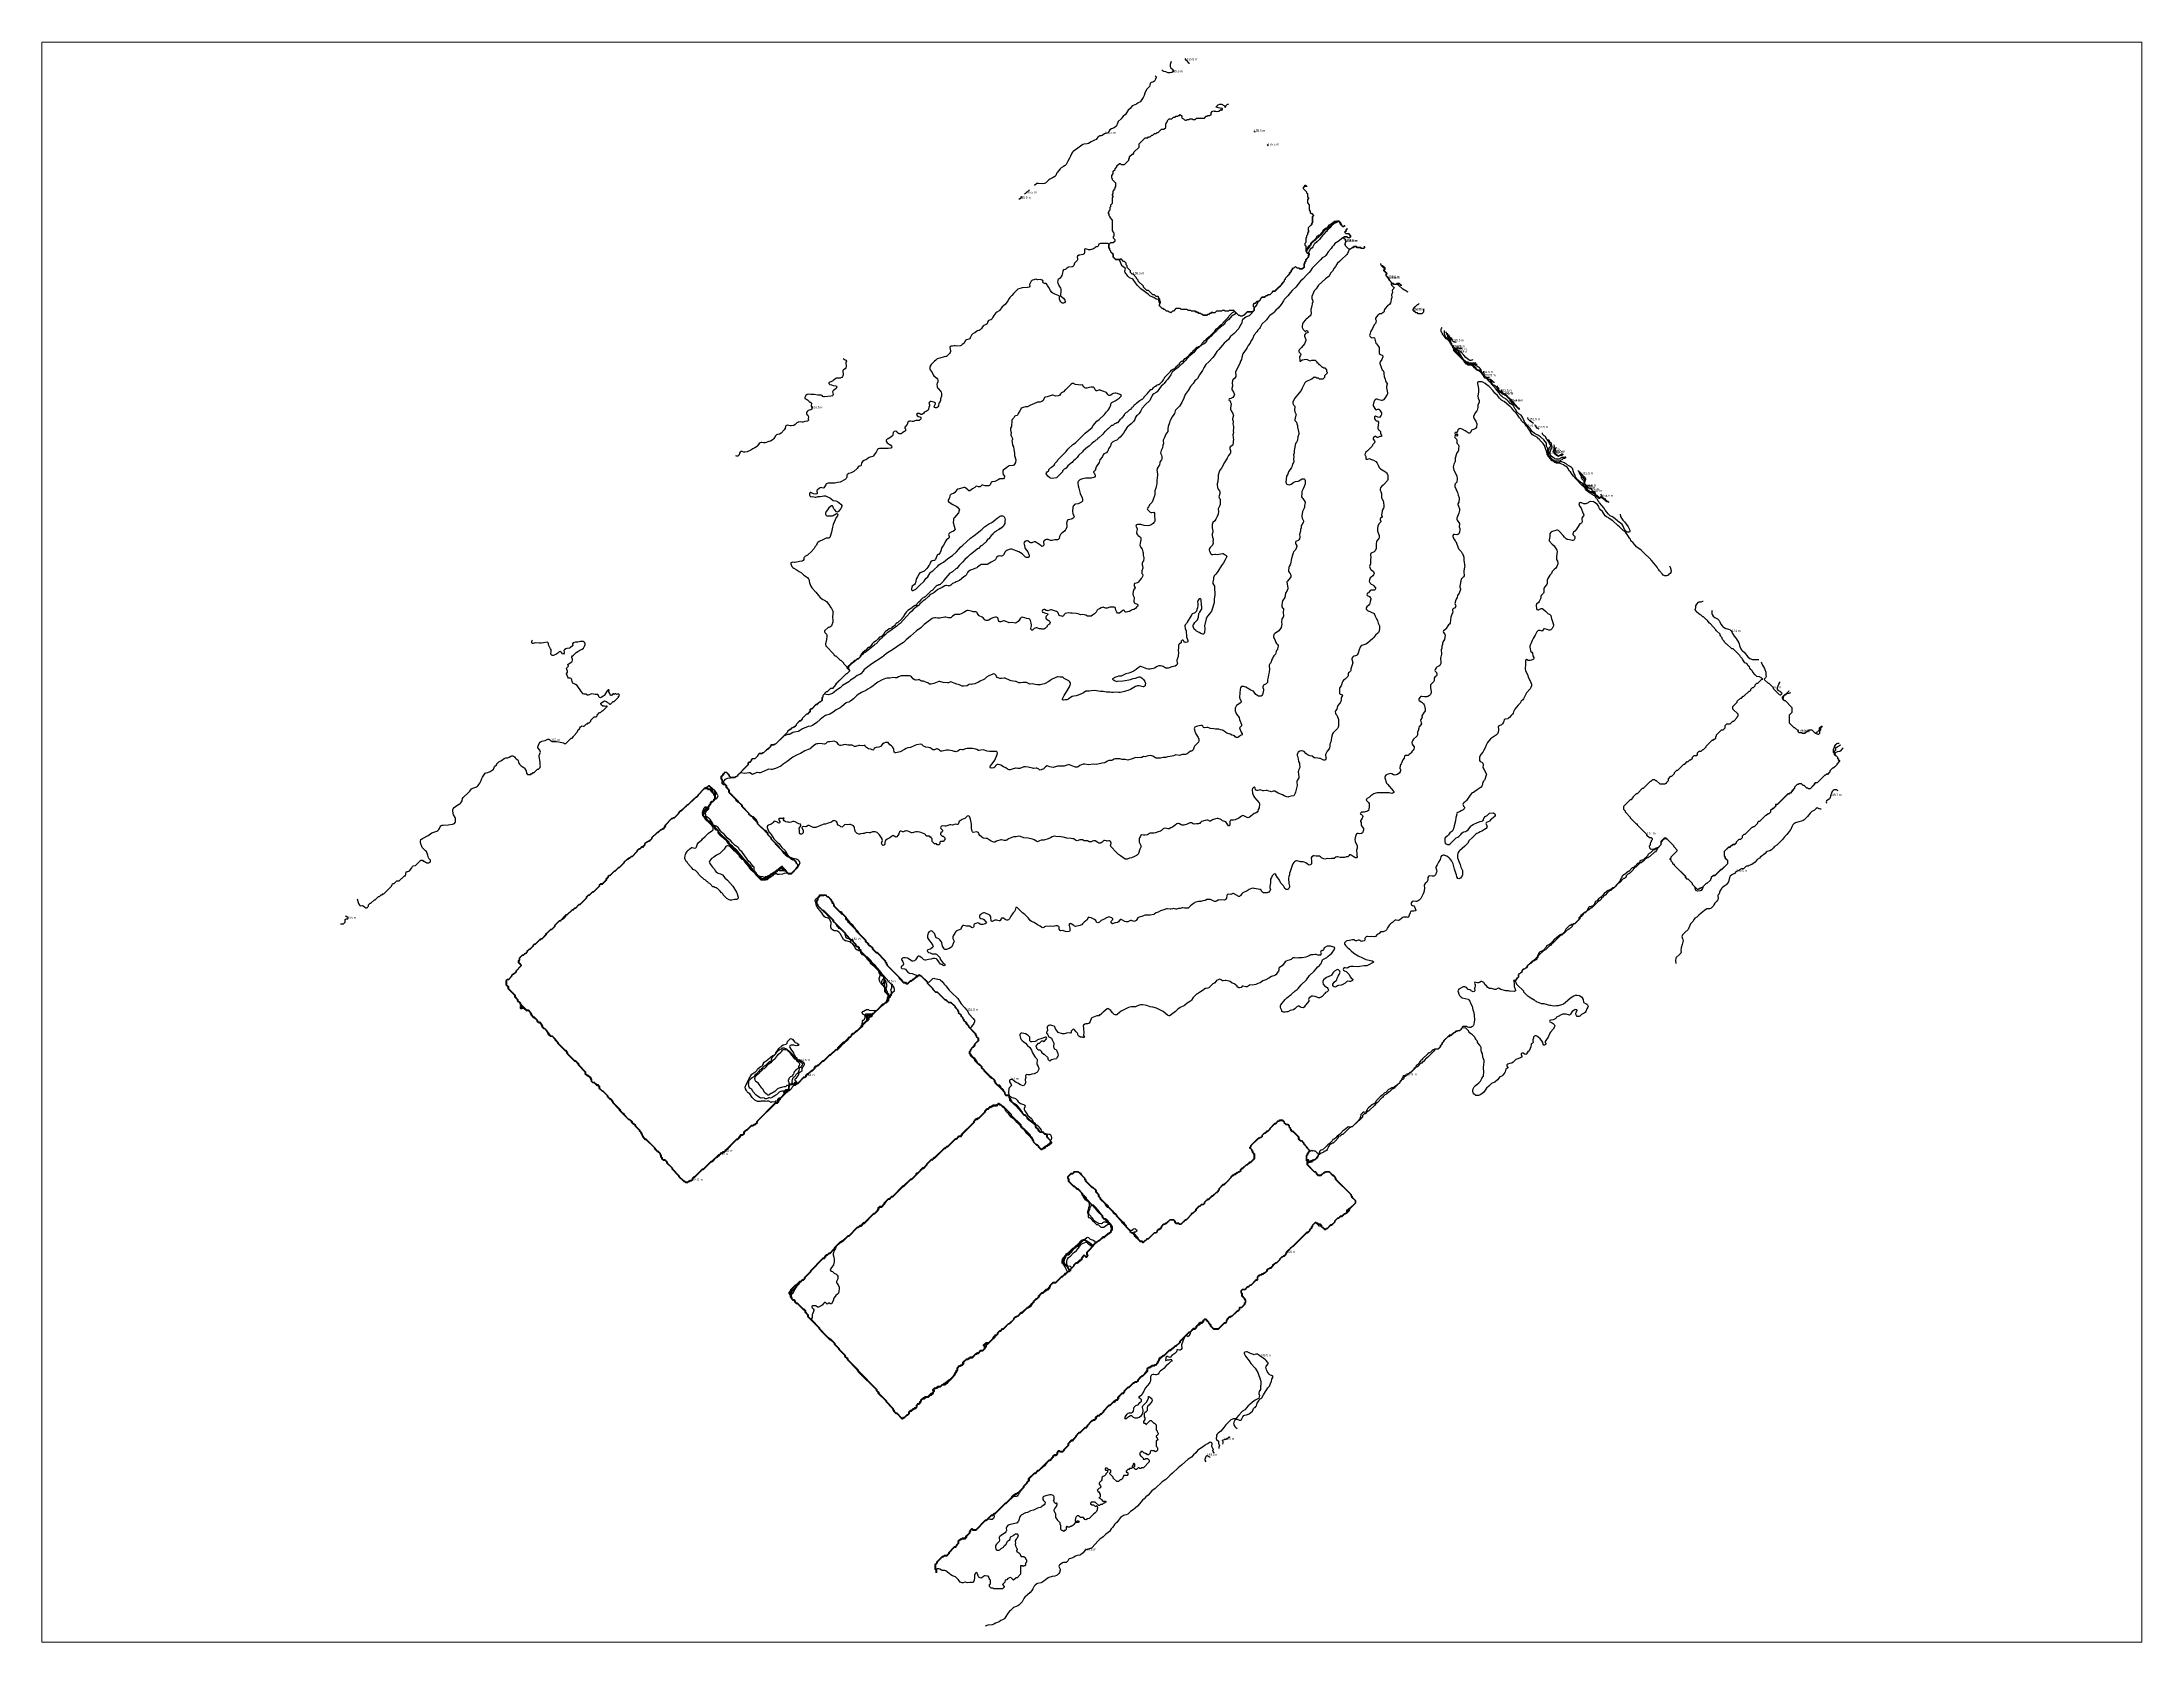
# Paper-space layout 'Global Mapper Layout' of a CAD drawing. Header units: metres. Extents: x 0 to 10.5, y 0 to 8.
# The model-space entities are those that its viewports show. They can reach past a viewport. Long polylines and large blocks are cut down to what shows.
import ezdxf

# ---------------------------------------------------------------- set-up
doc = ezdxf.new("R2010")
doc.units = ezdxf.units.M
doc.header["$MEASUREMENT"] = 0
doc.layers.add('Contour_Line_Minor', color=7, linetype='Continuous')
doc.layers.add('FeatureAttribs', color=7, linetype='Continuous')

# ---------------------------------------------------------------- blocks, each defined once
blk = doc.blocks.new('FEATURE')

msp = doc.modelspace()

# ---------------------------------------------------------------- linework, layer by layer
at = {"layer": 'Contour_Line_Minor', "color": 36, "true_color": 0x804000}
for points in [[(1651544.21, 8211966.72, 155.5), (1651544.12, 8211966.44, 155.5), (1651544.12, 8211966.29, 155.5), (1651544.14, 8211966.22, 155.5), (1651544.18, 8211966.16, 155.5), (1651544.38, 8211966, 155.5), (1651544.42, 8211965.93, 155.5), (1651544.4, 8211965.85, 155.5), (1651544.25, 8211965.78, 155.5), (1651544.11, 8211965.74, 155.5), (1651544.03, 8211965.74, 155.5), (1651543.96, 8211965.74, 155.5), (1651543.81, 8211965.81, 155.5), (1651543.74, 8211965.83, 155.5), (1651543.59, 8211965.85, 155.5), (1651543.52, 8211965.89, 155.5), (1651543.4, 8211965.99, 155.5)], [(1651545.82, 8211966.53, 155.5), (1651545.73, 8211966.57, 155.5), (1651545.65, 8211966.64, 155.5), (1651545.53, 8211966.81, 155.5), (1651545.41, 8211966.96, 155.5), (1651545.4, 8211966.96, 155.5)], [(1651542.83, 8211965.47, 155.5), (1651542.93, 8211965.41, 155.5), (1651542.93, 8211965.34, 155.5), (1651542.87, 8211965.19, 155.5), (1651542.77, 8211965.04, 155.5), (1651542.71, 8211964.99, 155.5), (1651542.64, 8211964.94, 155.5), (1651542.49, 8211964.9, 155.5), (1651542.41, 8211964.83, 155.5), (1651542.38, 8211964.67, 155.5), (1651542.34, 8211964.57, 155.5), (1651542.27, 8211964.47, 155.5), (1651542.12, 8211964.35, 155.5), (1651542.09, 8211964.31, 155.5), (1651541.95, 8211964.01, 155.5), (1651541.88, 8211963.79, 155.5), (1651541.82, 8211963.64, 155.5), (1651541.58, 8211963.28, 155.5), (1651541.53, 8211963.23, 155.5), (1651541.38, 8211963.17, 155.5), (1651541.23, 8211963.06, 155.5), (1651540.94, 8211962.95, 155.5), (1651540.87, 8211962.91, 155.5), (1651540.8, 8211962.84, 155.5), (1651540.69, 8211962.69, 155.5), (1651540.53, 8211962.54, 155.5), (1651540.47, 8211962.47, 155.5), (1651540.29, 8211962.17, 155.5), (1651540.09, 8211962.02, 155.5), (1651539.91, 8211961.8, 155.5), (1651539.68, 8211961.58, 155.5), (1651539.6, 8211961.44, 155.5), (1651539.53, 8211961.21, 155.5), (1651539.47, 8211961.13, 155.5), (1651539.32, 8211961.02, 155.5), (1651539.1, 8211960.95, 155.5), (1651538.96, 8211960.86, 155.5), (1651538.9, 8211960.77, 155.5), (1651538.88, 8211960.7, 155.5), (1651538.84, 8211960.63, 155.5), (1651538.81, 8211960.6, 155.5), (1651538.73, 8211960.58, 155.5), (1651538.59, 8211960.54, 155.5), (1651538.51, 8211960.52, 155.5), (1651538.29, 8211960.37, 155.5), (1651538.22, 8211960.34, 155.5), (1651538.07, 8211960.33, 155.5), (1651538, 8211960.3, 155.5), (1651537.92, 8211960.23, 155.5), (1651537.85, 8211960.11, 155.5), (1651537.77, 8211960.04, 155.5), (1651537.64, 8211959.96, 155.5), (1651537.34, 8211959.84, 155.5), (1651537.12, 8211959.7, 155.5), (1651537.01, 8211959.67, 155.5), (1651536.75, 8211959.63, 155.5), (1651536.63, 8211959.6, 155.5), (1651536.45, 8211959.45, 155.5), (1651536.22, 8211959.3, 155.5), (1651535.82, 8211959.01, 155.5), (1651535.75, 8211958.93, 155.5), (1651535.7, 8211958.86, 155.5), (1651535.57, 8211958.59, 155.5), (1651535.51, 8211958.42, 155.5), (1651535.35, 8211958.16, 155.5), (1651535.27, 8211958, 155.5), (1651535.22, 8211957.9, 155.5), (1651535.13, 8211957.81, 155.5), (1651534.98, 8211957.71, 155.5), (1651534.78, 8211957.61, 155.5), (1651534.71, 8211957.53, 155.5), (1651534.47, 8211957.24, 155.5), (1651534.42, 8211957.17, 155.5), (1651534.32, 8211956.94, 155.5), (1651534.24, 8211956.85, 155.5), (1651534.1, 8211956.76, 155.5), (1651533.8, 8211956.63, 155.5), (1651533.73, 8211956.57, 155.5), (1651533.51, 8211956.34, 155.5), (1651533.43, 8211956.29, 155.5), (1651533.36, 8211956.26, 155.5), (1651533.21, 8211956.24, 155.5), (1651532.85, 8211956.27, 155.5), (1651532.77, 8211956.27, 155.5), (1651532.7, 8211956.25, 155.5), (1651532.49, 8211956.1, 155.5)], [(1651555.81, 8211956.06, 155.5), (1651555.78, 8211956.06, 155.5), (1651555.74, 8211956.1, 155.5), (1651555.66, 8211956.09, 155.5), (1651555.59, 8211956.06, 155.5), (1651555.59, 8211955.99, 155.5), (1651555.51, 8211955.91, 155.5), (1651555.51, 8211955.84, 155.5), (1651555.81, 8211955.55, 155.5), (1651555.81, 8211955.47, 155.5), (1651555.88, 8211955.4, 155.5), (1651555.88, 8211955.11, 155.5), (1651555.95, 8211955.03, 155.5), (1651555.95, 8211954.96, 155.5), (1651555.88, 8211954.88, 155.5), (1651555.88, 8211954.59, 155.5), (1651556.03, 8211954.44, 155.5), (1651556.03, 8211954, 155.5), (1651556.1, 8211953.93, 155.5), (1651556.11, 8211953.76, 155.5), (1651556.18, 8211953.69, 155.5), (1651556.25, 8211953.68, 155.5), (1651556.37, 8211953.56, 155.5), (1651556.37, 8211953.49, 155.5), (1651556.3, 8211953.41, 155.5), (1651556.3, 8211952.9, 155.5), (1651556.22, 8211952.82, 155.5), (1651556.22, 8211952.75, 155.5), (1651555.93, 8211952.46, 155.5), (1651555.93, 8211952.38, 155.5), (1651555.95, 8211952.31, 155.5), (1651555.95, 8211952.09, 155.5), (1651555.88, 8211952.01, 155.5), (1651555.88, 8211951.87, 155.5), (1651555.81, 8211951.79, 155.5), (1651555.81, 8211951.65, 155.5), (1651555.73, 8211951.57, 155.5), (1651555.73, 8211951.2, 155.5), (1651555.66, 8211951.13, 155.5), (1651555.66, 8211950.98, 155.5), (1651555.73, 8211950.91, 155.5), (1651555.73, 8211950.47, 155.5), (1651556.01, 8211950.17, 155.5), (1651555.94, 8211950.1, 155.5), (1651555.94, 8211949.95, 155.5), (1651555.72, 8211949.73, 155.5), (1651555.72, 8211949.58, 155.5), (1651555.64, 8211949.51, 155.5), (1651555.64, 8211949.44, 155.5), (1651555.57, 8211949.36, 155.5), (1651555.57, 8211949.07, 155.5), (1651555.44, 8211948.94, 155.5), (1651555.22, 8211948.94, 155.5), (1651555.15, 8211949.02, 155.5), (1651555, 8211949.02, 155.5), (1651554.85, 8211949.16, 155.5), (1651554.71, 8211949.01, 155.5), (1651554.63, 8211949.01, 155.5), (1651554.55, 8211948.92, 155.5), (1651554.55, 8211948.85, 155.5), (1651554.47, 8211948.77, 155.5), (1651554.47, 8211948.7, 155.5), (1651554.33, 8211948.55, 155.5), (1651554.33, 8211948.48, 155.5), (1651553.96, 8211948.11, 155.5), (1651553.96, 8211948.04, 155.5), (1651553.88, 8211947.97, 155.5), (1651553.88, 8211947.89, 155.5), (1651553.66, 8211947.67, 155.5), (1651553.66, 8211947.6, 155.5), (1651553.46, 8211947.39, 155.5), (1651553.41, 8211947.38, 155.5), (1651553.09, 8211947.06, 155.5), (1651552.94, 8211947.05, 155.5), (1651552.87, 8211946.98, 155.5), (1651552.85, 8211946.93, 155.5), (1651552.65, 8211946.73, 155.5), (1651552.5, 8211946.73, 155.5), (1651552.43, 8211946.65, 155.5), (1651552.35, 8211946.65, 155.5), (1651552.2, 8211946.51, 155.5), (1651551.98, 8211946.51, 155.5), (1651551.82, 8211946.35, 155.5), (1651551.82, 8211946.27, 155.5), (1651551.69, 8211946.14, 155.5), (1651551.54, 8211946.14, 155.5), (1651551.4, 8211946, 155.5), (1651551.32, 8211945.99, 155.5), (1651551.3, 8211945.98, 155.5), (1651551.23, 8211945.9, 155.5), (1651551.23, 8211945.76, 155.5), (1651551.3, 8211945.68, 155.5), (1651551.3, 8211945.39, 155.5), (1651551.17, 8211945.26, 155.5), (1651550.73, 8211945.26, 155.5), (1651550.44, 8211944.97, 155.5), (1651550.36, 8211944.96, 155.5), (1651550.29, 8211944.89, 155.5), (1651550.14, 8211944.89, 155.5), (1651550.07, 8211944.96, 155.5), (1651550, 8211944.96, 155.5), (1651549.56, 8211945.4, 155.5), (1651549.19, 8211945.39, 155.5), (1651549.11, 8211945.32, 155.5), (1651548.82, 8211945.32, 155.5), (1651548.75, 8211945.39, 155.5), (1651548.6, 8211945.39, 155.5), (1651548.52, 8211945.32, 155.5), (1651548.08, 8211945.32, 155.5), (1651547.94, 8211945.17, 155.5), (1651547.86, 8211945.17, 155.5), (1651547.79, 8211945.2, 155.5), (1651547.64, 8211945.2, 155.5), (1651547.57, 8211945.12, 155.5), (1651547.49, 8211945.12, 155.5), (1651547.42, 8211945.05, 155.5), (1651547.35, 8211945.05, 155.5), (1651547.27, 8211944.98, 155.5), (1651546.98, 8211944.98, 155.5), (1651546.91, 8211945.05, 155.5), (1651546.83, 8211945.05, 155.5), (1651546.76, 8211945.12, 155.5), (1651546.61, 8211945.13, 155.5), (1651546.54, 8211945.2, 155.5), (1651546.46, 8211945.2, 155.5), (1651546.39, 8211945.27, 155.5), (1651546.32, 8211945.27, 155.5), (1651546.28, 8211945.32, 155.5), (1651545.95, 8211945.32, 155.5), (1651545.87, 8211945.39, 155.5), (1651545.65, 8211945.39, 155.5), (1651545.58, 8211945.47, 155.5), (1651545.06, 8211945.47, 155.5), (1651544.99, 8211945.54, 155.5), (1651544.62, 8211945.54, 155.5), (1651544.4, 8211945.32, 155.5), (1651544.33, 8211945.32, 155.5), (1651544.18, 8211945.18, 155.5), (1651544.11, 8211945.25, 155.5), (1651544.03, 8211945.25, 155.5), (1651543.96, 8211945.32, 155.5), (1651543.81, 8211945.32, 155.5), (1651543.67, 8211945.47, 155.5), (1651543.59, 8211945.47, 155.5), (1651543.52, 8211945.54, 155.5), (1651543.45, 8211945.54, 155.5), (1651543.16, 8211945.83, 155.5), (1651543.23, 8211945.9, 155.5), (1651543.23, 8211945.98, 155.5), (1651543.3, 8211946.05, 155.5), (1651543.3, 8211946.13, 155.5), (1651543.23, 8211946.2, 155.5), (1651543.23, 8211946.35, 155.5), (1651543.16, 8211946.42, 155.5), (1651543.16, 8211946.49, 155.5), (1651543.08, 8211946.57, 155.5), (1651542.93, 8211946.57, 155.5), (1651542.78, 8211946.72, 155.5), (1651542.64, 8211946.72, 155.5), (1651542.27, 8211947.09, 155.5), (1651542.12, 8211947.09, 155.5), (1651541.83, 8211947.38, 155.5), (1651541.83, 8211947.45, 155.5), (1651541.39, 8211947.89, 155.5), (1651541.39, 8211947.97, 155.5), (1651541.24, 8211948.11, 155.5), (1651541.24, 8211948.19, 155.5), (1651540.94, 8211948.48, 155.5), (1651540.87, 8211948.48, 155.5), (1651540.73, 8211948.63, 155.5), (1651540.73, 8211948.77, 155.5), (1651540.43, 8211949.07, 155.5), (1651540.43, 8211949.22, 155.5), (1651540.36, 8211949.29, 155.5), (1651540.36, 8211949.44, 155.5), (1651540.21, 8211949.59, 155.5), (1651540.13, 8211949.59, 155.5), (1651539.91, 8211949.81, 155.5), (1651539.84, 8211949.74, 155.5), (1651539.47, 8211949.74, 155.5), (1651539.26, 8211949.95, 155.5), (1651539.26, 8211950.17, 155.5), (1651539.03, 8211950.39, 155.5), (1651539.03, 8211950.47, 155.5), (1651538.96, 8211950.54, 155.5), (1651538.96, 8211950.69, 155.5), (1651538.89, 8211950.76, 155.5), (1651538.89, 8211951.06, 155.5), (1651539.03, 8211951.2, 155.5), (1651539.25, 8211951.2, 155.5), (1651539.4, 8211951.35, 155.5), (1651539.4, 8211951.42, 155.5), (1651539.26, 8211951.57, 155.5), (1651539.26, 8211951.72, 155.5), (1651539.33, 8211951.79, 155.5), (1651539.33, 8211952.01, 155.5), (1651539.25, 8211952.09, 155.5), (1651539.25, 8211952.16, 155.5), (1651539.18, 8211952.23, 155.5), (1651539.18, 8211953.12, 155.5), (1651538.97, 8211953.34, 155.5), (1651538.97, 8211953.41, 155.5), (1651538.9, 8211953.49, 155.5), (1651538.9, 8211953.63, 155.5), (1651538.83, 8211953.71, 155.5), (1651538.83, 8211953.78, 155.5), (1651538.9, 8211953.85, 155.5), (1651538.9, 8211953.93, 155.5), (1651538.97, 8211954, 155.5), (1651538.97, 8211954.22, 155.5), (1651539.05, 8211954.3, 155.5), (1651539.05, 8211954.44, 155.5), (1651539.18, 8211954.57, 155.5), (1651539.18, 8211955.03, 155.5), (1651539.25, 8211955.11, 155.5), (1651539.25, 8211955.18, 155.5), (1651539.18, 8211955.25, 155.5), (1651539.18, 8211955.33, 155.5), (1651539.25, 8211955.4, 155.5), (1651539.25, 8211955.62, 155.5), (1651539.33, 8211955.69, 155.5), (1651539.33, 8211955.77, 155.5), (1651539.4, 8211955.84, 155.5), (1651539.4, 8211955.91, 155.5), (1651539.47, 8211955.99, 155.5), (1651539.47, 8211956.28, 155.5), (1651539.18, 8211956.58, 155.5), (1651539.18, 8211956.65, 155.5), (1651539.11, 8211956.72, 155.5), (1651539.11, 8211956.95, 155.5), (1651539.25, 8211957.09, 155.5), (1651539.25, 8211957.31, 155.5), (1651539.4, 8211957.46, 155.5), (1651539.4, 8211957.53, 155.5), (1651539.55, 8211957.68, 155.5), (1651539.55, 8211957.76, 155.5), (1651539.77, 8211957.97, 155.5), (1651539.84, 8211957.97, 155.5), (1651539.91, 8211957.9, 155.5), (1651540.21, 8211957.9, 155.5), (1651540.58, 8211958.27, 155.5), (1651540.58, 8211958.34, 155.5), (1651540.65, 8211958.42, 155.5), (1651540.65, 8211958.56, 155.5), (1651540.87, 8211958.78, 155.5), (1651540.94, 8211958.78, 155.5), (1651541.02, 8211958.86, 155.5), (1651541.02, 8211958.93, 155.5), (1651541.46, 8211959.37, 155.5), (1651541.47, 8211959.45, 155.5), (1651541.47, 8211959.67, 155.5), (1651541.97, 8211960.17, 155.5), (1651542.21, 8211960.18, 155.5), (1651542.27, 8211960.25, 155.5), (1651542.41, 8211960.26, 155.5), (1651542.56, 8211960.4, 155.5), (1651542.64, 8211960.4, 155.5), (1651542.78, 8211960.55, 155.5), (1651542.93, 8211960.55, 155.5), (1651543, 8211960.62, 155.5), (1651543.08, 8211960.62, 155.5), (1651543.37, 8211960.92, 155.5), (1651543.59, 8211960.92, 155.5), (1651543.74, 8211961.07, 155.5), (1651543.74, 8211961.36, 155.5), (1651543.82, 8211961.44, 155.5), (1651543.82, 8211961.51, 155.5), (1651543.89, 8211961.58, 155.5), (1651543.89, 8211961.66, 155.5), (1651544.03, 8211961.8, 155.5), (1651544.26, 8211961.8, 155.5), (1651544.4, 8211961.95, 155.5), (1651544.55, 8211961.95, 155.5), (1651544.62, 8211962.02, 155.5), (1651544.77, 8211962.02, 155.5), (1651544.84, 8211962.09, 155.5), (1651544.92, 8211962.09, 155.5), (1651544.99, 8211962.17, 155.5), (1651545.14, 8211962.02, 155.5), (1651545.09, 8211961.95, 155.5), (1651545.11, 8211961.88, 155.5), (1651545.14, 8211961.85, 155.5), (1651545.25, 8211961.8, 155.5), (1651545.29, 8211961.76, 155.5), (1651545.36, 8211961.72, 155.5), (1651545.43, 8211961.69, 155.5), (1651545.51, 8211961.69, 155.5), (1651545.58, 8211961.73, 155.5), (1651545.73, 8211961.73, 155.5), (1651545.8, 8211961.8, 155.5), (1651546.02, 8211961.8, 155.5), (1651546.1, 8211961.73, 155.5), (1651546.24, 8211961.73, 155.5), (1651546.39, 8211961.87, 155.5), (1651547.05, 8211961.87, 155.5), (1651547.2, 8211962.02, 155.5), (1651547.29, 8211962.02, 155.5), (1651547.35, 8211962.08, 155.5), (1651547.49, 8211962.08, 155.5), (1651547.57, 8211962.15, 155.5), (1651547.64, 8211962.16, 155.5), (1651547.66, 8211962.17, 155.5), (1651547.64, 8211962.23, 155.5), (1651547.62, 8211962.25, 155.5), (1651547.63, 8211962.32, 155.5), (1651547.71, 8211962.43, 155.5), (1651547.79, 8211962.47, 155.5), (1651547.86, 8211962.48, 155.5), (1651547.9, 8211962.47, 155.5), (1651548.01, 8211962.46, 155.5), (1651548.08, 8211962.44, 155.5), (1651548.3, 8211962.46, 155.5), (1651548.45, 8211962.59, 155.5), (1651548.52, 8211962.54, 155.5), (1651548.6, 8211962.61, 155.5), (1651548.6, 8211962.69, 155.5), (1651548.52, 8211962.69, 155.5), (1651548.09, 8211962.76, 155.5), (1651548.06, 8211962.83, 155.5), (1651548.08, 8211962.86, 155.5), (1651548.16, 8211962.89, 155.5), (1651548.19, 8211962.98, 155.5), (1651548.23, 8211963, 155.5), (1651548.38, 8211963.05, 155.5), (1651548.45, 8211963.05, 155.5), (1651548.52, 8211963.05, 155.5), (1651548.6, 8211963.02, 155.5), (1651548.67, 8211962.97, 155.5), (1651548.75, 8211962.95, 155.5), (1651548.79, 8211962.91, 155.5), (1651548.82, 8211962.76, 155.5), (1651548.89, 8211962.83, 155.5), (1651548.89, 8211962.91, 155.5), (1651549.04, 8211963.05, 155.5), (1651549.13, 8211963.05, 155.5)], [(1651551.31, 8211960.77, 155.5), (1651551.31, 8211960.77, 155.5), (1651551.31, 8211960.7, 155.5), (1651551.39, 8211960.69, 155.5)], [(1651552.42, 8211959.61, 155.5), (1651552.42, 8211959.6, 155.5), (1651552.5, 8211959.52, 155.5), (1651552.51, 8211959.52, 155.5)], [(1651555.87, 8211956, 155), (1651555.74, 8211956.01, 155), (1651555.66, 8211956.01, 155), (1651555.59, 8211955.94, 155), (1651555.52, 8211955.91, 155), (1651555.52, 8211955.84, 155), (1651555.81, 8211955.55, 155), (1651555.81, 8211955.47, 155), (1651555.88, 8211955.4, 155), (1651555.88, 8211955.11, 155), (1651555.96, 8211955.03, 155), (1651555.96, 8211954.96, 155), (1651555.94, 8211954.88, 155), (1651555.89, 8211954.83, 155), (1651555.89, 8211954.59, 155), (1651556.03, 8211954.44, 155), (1651556.03, 8211954, 155), (1651556.11, 8211953.93, 155), (1651556.11, 8211953.78, 155), (1651556.18, 8211953.7, 155), (1651556.25, 8211953.7, 155), (1651556.39, 8211953.56, 155), (1651556.39, 8211953.49, 155), (1651556.32, 8211953.41, 155), (1651556.32, 8211952.9, 155), (1651556.25, 8211952.82, 155), (1651556.25, 8211952.75, 155), (1651555.95, 8211952.46, 155), (1651555.96, 8211952.09, 155), (1651555.88, 8211952.01, 155), (1651555.88, 8211951.87, 155), (1651555.81, 8211951.79, 155), (1651555.81, 8211951.65, 155), (1651555.74, 8211951.57, 155), (1651555.74, 8211951.2, 155), (1651555.66, 8211951.13, 155), (1651555.66, 8211950.98, 155), (1651555.74, 8211950.91, 155), (1651555.73, 8211950.47, 155), (1651556.02, 8211950.17, 155), (1651555.94, 8211950.1, 155), (1651555.94, 8211949.95, 155), (1651555.72, 8211949.73, 155), (1651555.72, 8211949.58, 155), (1651555.65, 8211949.51, 155), (1651555.65, 8211949.44, 155), (1651555.58, 8211949.36, 155), (1651555.57, 8211949.07, 155), (1651555.44, 8211948.94, 155), (1651555.22, 8211948.94, 155), (1651555.15, 8211949.01, 155), (1651555, 8211949.01, 155), (1651554.85, 8211949.16, 155), (1651554.71, 8211949.01, 155), (1651554.63, 8211949.01, 155), (1651554.55, 8211948.92, 155), (1651554.55, 8211948.85, 155), (1651554.48, 8211948.77, 155), (1651554.48, 8211948.7, 155), (1651554.33, 8211948.55, 155), (1651554.33, 8211948.48, 155), (1651553.96, 8211948.11, 155), (1651553.96, 8211948.04, 155), (1651553.89, 8211947.97, 155), (1651553.89, 8211947.89, 155), (1651553.67, 8211947.67, 155), (1651553.67, 8211947.6, 155), (1651553.46, 8211947.39, 155), (1651553.42, 8211947.38, 155), (1651553.09, 8211947.04, 155), (1651552.94, 8211947.04, 155), (1651552.87, 8211946.97, 155), (1651552.86, 8211946.93, 155), (1651552.65, 8211946.72, 155), (1651552.5, 8211946.72, 155), (1651552.43, 8211946.65, 155), (1651552.35, 8211946.65, 155), (1651552.2, 8211946.5, 155), (1651551.98, 8211946.5, 155), (1651551.83, 8211946.35, 155), (1651551.82, 8211946.27, 155), (1651551.69, 8211946.14, 155), (1651551.54, 8211946.13, 155), (1651551.4, 8211945.99, 155), (1651551.31, 8211945.98, 155), (1651551.24, 8211945.9, 155), (1651551.23, 8211945.76, 155), (1651551.31, 8211945.68, 155), (1651551.31, 8211945.39, 155), (1651551.17, 8211945.26, 155), (1651550.73, 8211945.25, 155), (1651550.44, 8211944.96, 155), (1651550.36, 8211944.96, 155), (1651550.29, 8211944.89, 155), (1651550.14, 8211944.89, 155), (1651550.07, 8211944.96, 155), (1651550, 8211944.96, 155), (1651549.56, 8211945.39, 155), (1651549.19, 8211945.39, 155), (1651549.11, 8211945.32, 155), (1651548.82, 8211945.32, 155), (1651548.75, 8211945.39, 155), (1651548.6, 8211945.39, 155), (1651548.52, 8211945.32, 155), (1651548.08, 8211945.32, 155), (1651547.94, 8211945.17, 155), (1651547.64, 8211945.18, 155), (1651547.57, 8211945.11, 155), (1651547.49, 8211945.11, 155), (1651547.42, 8211945.03, 155), (1651547.35, 8211945.03, 155), (1651547.27, 8211944.96, 155), (1651546.98, 8211944.96, 155), (1651546.91, 8211945.03, 155), (1651546.83, 8211945.03, 155), (1651546.76, 8211945.1, 155), (1651546.61, 8211945.11, 155), (1651546.54, 8211945.18, 155), (1651546.46, 8211945.18, 155), (1651546.39, 8211945.25, 155), (1651546.32, 8211945.25, 155), (1651546.25, 8211945.32, 155), (1651545.95, 8211945.32, 155), (1651545.87, 8211945.39, 155), (1651545.65, 8211945.39, 155), (1651545.58, 8211945.46, 155), (1651545.06, 8211945.46, 155), (1651544.99, 8211945.54, 155), (1651544.62, 8211945.54, 155), (1651544.4, 8211945.32, 155), (1651544.33, 8211945.32, 155), (1651544.18, 8211945.17, 155), (1651544.11, 8211945.24, 155), (1651544.03, 8211945.24, 155), (1651543.96, 8211945.32, 155), (1651543.81, 8211945.32, 155), (1651543.67, 8211945.47, 155), (1651543.59, 8211945.47, 155), (1651543.52, 8211945.54, 155), (1651543.45, 8211945.54, 155), (1651543.15, 8211945.83, 155), (1651543.23, 8211945.9, 155), (1651543.23, 8211946.05, 155), (1651543.17, 8211946.13, 155), (1651543.15, 8211946.26, 155), (1651543.08, 8211946.31, 155), (1651542.93, 8211946.36, 155), (1651542.71, 8211946.48, 155), (1651542.49, 8211946.57, 155), (1651542.38, 8211946.64, 155), (1651542.27, 8211946.74, 155), (1651541.82, 8211947.08, 155), (1651541.6, 8211947.23, 155), (1651541.31, 8211947.53, 155), (1651541.16, 8211947.76, 155), (1651540.94, 8211948.04, 155), (1651540.87, 8211948.1, 155), (1651540.72, 8211948.15, 155), (1651540.65, 8211948.19, 155), (1651540.5, 8211948.32, 155), (1651540.39, 8211948.48, 155), (1651540.31, 8211948.55, 155), (1651540.26, 8211948.63, 155), (1651540.25, 8211948.7, 155), (1651540.25, 8211948.77, 155), (1651540.3, 8211948.92, 155), (1651540.28, 8211949, 155), (1651540.07, 8211949.14, 155), (1651540.01, 8211949.22, 155), (1651539.92, 8211949.36, 155), (1651539.84, 8211949.6, 155), (1651539.77, 8211949.7, 155), (1651539.73, 8211949.73, 155), (1651539.47, 8211949.73, 155), (1651539.25, 8211949.95, 155), (1651539.25, 8211950.17, 155), (1651539.03, 8211950.39, 155), (1651539.03, 8211950.47, 155), (1651538.96, 8211950.54, 155), (1651538.96, 8211950.59, 155), (1651538.93, 8211950.62, 155), (1651538.9, 8211950.69, 155), (1651538.88, 8211950.76, 155), (1651538.88, 8211951.05, 155), (1651538.81, 8211951.11, 155), (1651538.73, 8211951.12, 155), (1651538.37, 8211951.13, 155), (1651538.15, 8211951.12, 155), (1651538.07, 8211951.1, 155), (1651538.02, 8211951.06, 155), (1651537.98, 8211950.98, 155), (1651537.96, 8211950.91, 155), (1651537.92, 8211950.86, 155), (1651537.88, 8211950.84, 155), (1651537.78, 8211950.82, 155), (1651537.7, 8211950.78, 155), (1651537.63, 8211950.71, 155), (1651537.56, 8211950.67, 155), (1651537.26, 8211950.58, 155), (1651537.19, 8211950.57, 155), (1651537.12, 8211950.58, 155), (1651536.97, 8211950.64, 155), (1651536.89, 8211950.66, 155), (1651536.82, 8211950.64, 155), (1651536.78, 8211950.62, 155), (1651536.77, 8211950.54, 155), (1651536.79, 8211950.32, 155), (1651536.76, 8211950.25, 155), (1651536.75, 8211950.23, 155), (1651536.65, 8211950.17, 155), (1651536.38, 8211950.13, 155), (1651536.31, 8211950.11, 155), (1651536.18, 8211950.03, 155), (1651536.14, 8211949.95, 155), (1651536.18, 8211949.81, 155), (1651536.18, 8211949.73, 155), (1651536.15, 8211949.66, 155), (1651535.94, 8211949.44, 155), (1651535.86, 8211949.23, 155), (1651535.79, 8211949.14, 155), (1651535.72, 8211949.11, 155), (1651535.42, 8211949.08, 155), (1651535.35, 8211949.06, 155), (1651535.27, 8211949.02, 155), (1651535.19, 8211948.92, 155), (1651535.13, 8211948.88, 155), (1651534.98, 8211948.85, 155), (1651534.92, 8211948.77, 155), (1651534.91, 8211948.55, 155), (1651534.88, 8211948.48, 155), (1651534.83, 8211948.38, 155), (1651534.69, 8211948.16, 155), (1651534.54, 8211948.03, 155), (1651534.51, 8211947.97, 155), (1651534.48, 8211947.82, 155), (1651534.49, 8211947.74, 155), (1651534.58, 8211947.52, 155), (1651534.73, 8211947.3, 155), (1651534.75, 8211947.23, 155), (1651534.76, 8211947.01, 155), (1651534.73, 8211946.71, 155), (1651534.74, 8211946.64, 155), (1651534.98, 8211946.43, 155), (1651535.1, 8211946.27, 155), (1651535.12, 8211946.2, 155), (1651535.12, 8211946.13, 155), (1651535.08, 8211946.05, 155), (1651535.05, 8211946.03, 155), (1651534.98, 8211946, 155), (1651534.91, 8211946.01, 155), (1651534.83, 8211946.05, 155), (1651534.76, 8211946.13, 155), (1651534.67, 8211946.27, 155), (1651534.64, 8211946.35, 155), (1651534.63, 8211946.42, 155), (1651534.65, 8211946.57, 155), (1651534.61, 8211946.63, 155), (1651534.47, 8211946.68, 155), (1651534.24, 8211946.77, 155), (1651534.07, 8211946.86, 155), (1651533.98, 8211946.93, 155), (1651533.86, 8211947.08, 155), (1651533.73, 8211947.35, 155), (1651533.61, 8211947.52, 155), (1651533.58, 8211947.58, 155), (1651533.52, 8211947.67, 155), (1651533.51, 8211947.69, 155), (1651533.36, 8211947.69, 155), (1651533.25, 8211947.74, 155), (1651533.22, 8211947.82, 155), (1651533.23, 8211947.89, 155), (1651533.18, 8211947.97, 155), (1651533.07, 8211948.02, 155), (1651532.99, 8211948.04, 155), (1651532.77, 8211948, 155), (1651532.69, 8211948.04, 155), (1651532.63, 8211948.05, 155), (1651532.33, 8211947.98, 155), (1651532.26, 8211947.94, 155), (1651532.22, 8211947.89, 155), (1651532.09, 8211947.67, 155), (1651532.06, 8211947.6, 155), (1651532.09, 8211947.45, 155), (1651532.04, 8211947.38, 155), (1651531.89, 8211947.36, 155), (1651531.45, 8211947.33, 155), (1651531.08, 8211947.21, 155), (1651531.01, 8211947.16, 155), (1651530.73, 8211946.86, 155), (1651530.56, 8211946.67, 155), (1651530.38, 8211946.49, 155), (1651530.32, 8211946.42, 155), (1651530.22, 8211946.2, 155), (1651529.98, 8211945.9, 155), (1651529.72, 8211945.68, 155), (1651529.53, 8211945.41, 155), (1651529.46, 8211945.34, 155), (1651529.26, 8211945.24, 155), (1651529.18, 8211945.17, 155), (1651529.02, 8211944.96, 155), (1651528.94, 8211944.8, 155), (1651528.85, 8211944.65, 155), (1651528.75, 8211944.58, 155), (1651528.57, 8211944.51, 155), (1651528.5, 8211944.43, 155), (1651528.43, 8211944.25, 155), (1651528.36, 8211944.19, 155), (1651528.21, 8211944.13, 155), (1651528.11, 8211944.06, 155), (1651528.05, 8211943.99, 155), (1651527.97, 8211943.84, 155), (1651527.84, 8211943.72, 155), (1651527.77, 8211943.67, 155), (1651527.62, 8211943.63, 155), (1651527.55, 8211943.6, 155), (1651527.4, 8211943.47, 155), (1651527.25, 8211943.42, 155), (1651527.18, 8211943.36, 155), (1651527.1, 8211943.26, 155), (1651527, 8211943.03, 155), (1651526.95, 8211942.96, 155), (1651526.88, 8211942.92, 155), (1651526.66, 8211942.88, 155), (1651526.59, 8211942.81, 155), (1651526.44, 8211942.56, 155), (1651526.29, 8211942.46, 155), (1651526.22, 8211942.39, 155), (1651526.15, 8211942.34, 155), (1651525.85, 8211942.33, 155), (1651525.71, 8211942.36, 155), (1651525.63, 8211942.35, 155), (1651525.48, 8211942.31, 155), (1651525.34, 8211942.32, 155), (1651525.29, 8211942.3, 155), (1651525.26, 8211942.27, 155), (1651525.25, 8211942.22, 155), (1651525.3, 8211941.93, 155), (1651525.3, 8211941.86, 155), (1651525.28, 8211941.78, 155), (1651525.23, 8211941.71, 155), (1651525.12, 8211941.6, 155), (1651525.03, 8211941.49, 155), (1651524.97, 8211941.45, 155), (1651524.9, 8211941.43, 155), (1651524.75, 8211941.41, 155), (1651524.38, 8211941.31, 155), (1651524.16, 8211941.23, 155), (1651524.09, 8211941.17, 155), (1651524.05, 8211941.12, 155), (1651523.94, 8211941.03, 155), (1651523.66, 8211940.75, 155), (1651523.55, 8211940.6, 155), (1651523.52, 8211940.53, 155), (1651523.52, 8211940.46, 155), (1651523.53, 8211940.38, 155), (1651523.56, 8211940.31, 155), (1651523.72, 8211940.08, 155), (1651523.83, 8211939.87, 155), (1651523.88, 8211939.79, 155), (1651524.12, 8211939.57, 155), (1651524.18, 8211939.5, 155), (1651524.22, 8211939.43, 155), (1651524.23, 8211939.35, 155), (1651524.22, 8211939.28, 155), (1651524.16, 8211939.13, 155), (1651524.14, 8211939.06, 155), (1651524.15, 8211938.84, 155), (1651524.18, 8211938.76, 155), (1651524.24, 8211938.69, 155), (1651524.45, 8211938.47, 155), (1651524.49, 8211938.4, 155), (1651524.53, 8211938.25, 155), (1651524.54, 8211938.18, 155), (1651524.54, 8211938.03, 155), (1651524.46, 8211937.81, 155), (1651524.46, 8211937.66, 155), (1651524.42, 8211937.59, 155), (1651524.31, 8211937.44, 155), (1651524.27, 8211937.22, 155), (1651524.23, 8211937.14, 155), (1651524.16, 8211937.07, 155), (1651524.09, 8211937.04, 155), (1651524.01, 8211937.04, 155), (1651523.94, 8211937.08, 155), (1651523.91, 8211937.14, 155), (1651523.92, 8211937.22, 155), (1651524.02, 8211937.37, 155), (1651524.01, 8211937.44, 155), (1651523.94, 8211937.51, 155), (1651523.87, 8211937.54, 155), (1651523.64, 8211937.57, 155), (1651523.57, 8211937.57, 155), (1651523.5, 8211937.52, 155), (1651523.46, 8211937.44, 155), (1651523.49, 8211937.29, 155), (1651523.49, 8211937.22, 155), (1651523.44, 8211937.07, 155), (1651523.41, 8211936.92, 155), (1651523.38, 8211936.85, 155), (1651523.29, 8211936.78, 155), (1651523.12, 8211936.7, 155), (1651523.04, 8211936.63, 155), (1651522.98, 8211936.56, 155), (1651522.91, 8211936.5, 155), (1651522.84, 8211936.46, 155), (1651522.76, 8211936.47, 155), (1651522.61, 8211936.55, 155), (1651522.54, 8211936.57, 155), (1651522.47, 8211936.57, 155), (1651522.45, 8211936.56, 155), (1651522.4, 8211936.48, 155), (1651522.42, 8211936.41, 155), (1651522.47, 8211936.34, 155), (1651522.54, 8211936.3, 155), (1651522.69, 8211936.28, 155), (1651522.72, 8211936.26, 155), (1651522.76, 8211936.19, 155), (1651522.77, 8211936.11, 155), (1651522.73, 8211936.04, 155), (1651522.69, 8211936, 155), (1651522.61, 8211935.96, 155), (1651522.32, 8211935.95, 155), (1651522.1, 8211935.88, 155), (1651522.03, 8211935.88, 155), (1651521.88, 8211935.91, 155), (1651521.8, 8211935.9, 155), (1651521.73, 8211935.88, 155), (1651521.66, 8211935.8, 155), (1651521.58, 8211935.6, 155), (1651521.4, 8211935.38, 155), (1651521.39, 8211935.3, 155), (1651521.44, 8211935.23, 155), (1651521.46, 8211935.16, 155), (1651521.44, 8211935.08, 155), (1651521.36, 8211935.01, 155), (1651521.22, 8211934.94, 155), (1651521.07, 8211934.82, 155), (1651520.99, 8211934.8, 155), (1651520.92, 8211934.81, 155), (1651520.85, 8211934.84, 155), (1651520.74, 8211934.94, 155), (1651520.7, 8211934.99, 155), (1651520.63, 8211935.04, 155), (1651520.48, 8211935.01, 155), (1651520.41, 8211934.96, 155), (1651520.39, 8211934.94, 155), (1651520.37, 8211934.72, 155), (1651520.33, 8211934.64, 155), (1651520.11, 8211934.48, 155), (1651519.96, 8211934.39, 155), (1651519.87, 8211934.35, 155), (1651519.79, 8211934.27, 155), (1651519.79, 8211934.2, 155), (1651519.83, 8211934.13, 155), (1651519.89, 8211934.05, 155), (1651519.96, 8211933.98, 155), (1651520.04, 8211933.92, 155), (1651520.19, 8211933.83, 155), (1651520.25, 8211933.76, 155), (1651520.27, 8211933.69, 155), (1651520.25, 8211933.61, 155), (1651520.19, 8211933.58, 155), (1651519.96, 8211933.55, 155), (1651519.38, 8211933.56, 155), (1651519.23, 8211933.56, 155), (1651519.14, 8211933.54, 155), (1651519.05, 8211933.46, 155), (1651518.94, 8211933.24, 155), (1651518.82, 8211933.1, 155), (1651518.71, 8211932.93, 155), (1651518.64, 8211932.87, 155), (1651518.42, 8211932.81, 155), (1651518.34, 8211932.78, 155), (1651518.26, 8211932.73, 155), (1651518.12, 8211932.61, 155), (1651517.9, 8211932.52, 155), (1651517.77, 8211932.43, 155), (1651517.71, 8211932.36, 155), (1651517.68, 8211932.29, 155), (1651517.66, 8211932.14, 155), (1651517.61, 8211932.07, 155), (1651517.54, 8211932.03, 155), (1651517.46, 8211932.03, 155), (1651517.39, 8211932, 155), (1651517.3, 8211931.84, 155), (1651517.02, 8211931.59, 155), (1651516.8, 8211931.47, 155), (1651516.58, 8211931.41, 155), (1651516.5, 8211931.37, 155), (1651516.45, 8211931.33, 155), (1651516.43, 8211931.26, 155), (1651516.41, 8211931.11, 155), (1651516.36, 8211931, 155), (1651516.28, 8211930.89, 155), (1651515.84, 8211930.66, 155), (1651515.62, 8211930.64, 155), (1651515.4, 8211930.59, 155), (1651514.89, 8211930.6, 155), (1651514.81, 8211930.59, 155), (1651514.74, 8211930.57, 155), (1651514.66, 8211930.52, 155), (1651514.61, 8211930.45, 155), (1651514.52, 8211930.26, 155), (1651514.44, 8211930.19, 155), (1651514.37, 8211930.17, 155), (1651514.22, 8211930.21, 155), (1651514.15, 8211930.2, 155), (1651514.08, 8211930.16, 155), (1651513.89, 8211930, 155), (1651513.85, 8211929.93, 155), (1651513.85, 8211929.86, 155), (1651513.88, 8211929.78, 155), (1651513.89, 8211929.71, 155), (1651513.85, 8211929.66, 155), (1651513.78, 8211929.64, 155), (1651513.56, 8211929.68, 155), (1651513.34, 8211929.79, 155), (1651513.27, 8211929.79, 155), (1651513.23, 8211929.71, 155), (1651513.23, 8211929.56, 155), (1651513.25, 8211929.49, 155), (1651513.27, 8211929.47, 155), (1651513.34, 8211929.43, 155), (1651513.49, 8211929.44, 155), (1651513.71, 8211929.38, 155), (1651513.78, 8211929.39, 155), (1651513.89, 8211929.42, 155), (1651513.93, 8211929.44, 155), (1651514.15, 8211929.44, 155), (1651514.3, 8211929.47, 155), (1651514.44, 8211929.49, 155), (1651514.59, 8211929.49, 155), (1651514.66, 8211929.46, 155), (1651514.96, 8211929.34, 155), (1651515.06, 8211929.27, 155), (1651515.25, 8211929.11, 155), (1651515.47, 8211929.06, 155), (1651515.62, 8211929.01, 155), (1651515.92, 8211928.8, 155), (1651515.95, 8211928.75, 155), (1651515.99, 8211928.68, 155), (1651515.98, 8211928.61, 155), (1651515.93, 8211928.46, 155), (1651515.88, 8211928.39, 155), (1651515.7, 8211928.15, 155), (1651515.62, 8211928.1, 155), (1651515.55, 8211928.12, 155), (1651515.4, 8211928.31, 155), (1651515.32, 8211928.39, 155), (1651515.27, 8211928.46, 155), (1651515.25, 8211928.53, 155), (1651515.18, 8211928.64, 155), (1651515.11, 8211928.64, 155), (1651514.89, 8211928.48, 155), (1651514.77, 8211928.31, 155), (1651514.65, 8211928.16, 155), (1651514.61, 8211928.09, 155), (1651514.59, 8211928.02, 155), (1651514.59, 8211927.94, 155), (1651514.62, 8211927.87, 155), (1651514.66, 8211927.82, 155), (1651514.74, 8211927.79, 155), (1651515.11, 8211927.78, 155), (1651515.18, 8211927.79, 155), (1651515.25, 8211927.82, 155), (1651515.55, 8211927.98, 155), (1651515.62, 8211927.96, 155), (1651515.65, 8211927.87, 155), (1651515.63, 8211927.8, 155), (1651515.51, 8211927.65, 155), (1651515.25, 8211927.06, 155), (1651515.18, 8211926.81, 155), (1651515.1, 8211926.4, 155), (1651515, 8211926.03, 155), (1651514.96, 8211925.93, 155), (1651514.89, 8211925.87, 155), (1651514.66, 8211925.87, 155), (1651514.59, 8211925.84, 155), (1651514.37, 8211925.72, 155), (1651514.06, 8211925.59, 155), (1651513.94, 8211925.51, 155), (1651513.88, 8211925.44, 155), (1651513.82, 8211925.29, 155), (1651513.77, 8211925.22, 155), (1651513.7, 8211925.15, 155), (1651513.61, 8211925, 155), (1651513.37, 8211924.7, 155), (1651513.12, 8211924.47, 155), (1651513.05, 8211924.42, 155), (1651512.87, 8211924.34, 155), (1651512.82, 8211924.31, 155), (1651512.79, 8211924.26, 155), (1651512.75, 8211924.19, 155), (1651512.74, 8211924.04, 155), (1651512.68, 8211923.95, 155), (1651512.6, 8211923.91, 155), (1651512.56, 8211923.9, 155), (1651512.38, 8211923.88, 155), (1651512.01, 8211923.79, 155), (1651511.94, 8211923.78, 155), (1651511.79, 8211923.81, 155), (1651511.72, 8211923.8, 155), (1651511.63, 8211923.75, 155), (1651511.63, 8211923.67, 155), (1651511.66, 8211923.6, 155), (1651511.72, 8211923.46, 155), (1651511.79, 8211923.37, 155), (1651511.87, 8211923.32, 155), (1651512.09, 8211923.2, 155), (1651512.34, 8211923.01, 155), (1651512.53, 8211922.9, 155), (1651512.75, 8211922.72, 155), (1651512.97, 8211922.57, 155), (1651513.06, 8211922.5, 155), (1651513.12, 8211922.43, 155), (1651513.16, 8211922.35, 155), (1651513.22, 8211922.05, 155), (1651513.27, 8211921.91, 155), (1651513.33, 8211921.76, 155), (1651513.41, 8211921.62, 155), (1651513.77, 8211921.25, 155), (1651513.99, 8211920.95, 155), (1651514.15, 8211920.78, 155), (1651514.37, 8211920.62, 155), (1651514.52, 8211920.56, 155), (1651514.68, 8211920.44, 155), (1651514.89, 8211920.19, 155), (1651515.03, 8211919.96, 155), (1651515.12, 8211919.85, 155), (1651515.23, 8211919.63, 155), (1651515.24, 8211919.55, 155), (1651515.23, 8211919.48, 155), (1651515.23, 8211919.33, 155), (1651515.2, 8211919.18, 155), (1651515.22, 8211918.74, 155), (1651515.21, 8211918.67, 155), (1651515.15, 8211918.45, 155), (1651515.11, 8211918.36, 155), (1651515.04, 8211918.3, 155), (1651514.96, 8211918.25, 155), (1651514.89, 8211918.23, 155), (1651514.81, 8211918.22, 155), (1651514.52, 8211917.93, 155), (1651514.51, 8211917.86, 155), (1651514.53, 8211917.79, 155), (1651514.68, 8211917.64, 155), (1651514.71, 8211917.56, 155), (1651514.72, 8211917.49, 155), (1651514.69, 8211917.2, 155), (1651514.6, 8211916.83, 155), (1651514.61, 8211916.61, 155), (1651514.66, 8211916.61, 155), (1651515.32, 8211915.95, 155), (1651515.32, 8211915.87, 155), (1651515.4, 8211915.8, 155), (1651515.47, 8211915.8, 155), (1651515.84, 8211915.43, 155), (1651515.92, 8211915.43, 155), (1651516.13, 8211915.21, 155), (1651516.13, 8211915.14, 155), (1651516.43, 8211914.84, 155), (1651516.43, 8211914.77, 155), (1651516.64, 8211914.55, 155), (1651516.64, 8211914.47, 155), (1651516.43, 8211914.26, 155), (1651516.36, 8211914.26, 155), (1651516.21, 8211914.12, 155), (1651515.46, 8211913.37, 155), (1651515.46, 8211913.3, 155), (1651515.18, 8211913.01, 155), (1651515.03, 8211913.01, 155), (1651514.74, 8211912.72, 155), (1651514.66, 8211912.72, 155), (1651514.36, 8211912.41, 155), (1651514.36, 8211912.26, 155), (1651514.28, 8211912.19, 155), (1651514.28, 8211911.97, 155), (1651514.15, 8211911.84, 155), (1651514.08, 8211911.84, 155), (1651513.85, 8211911.62, 155), (1651513.78, 8211911.62, 155), (1651513.41, 8211911.25, 155), (1651513.34, 8211911.25, 155), (1651513.25, 8211911.16, 155), (1651513.25, 8211911.01, 155), (1651513.05, 8211910.81, 155), (1651512.97, 8211910.81, 155), (1651512.6, 8211910.44, 155), (1651512.59, 8211910.42, 155), (1651512.59, 8211910.35, 155), (1651512.46, 8211910.22, 155), (1651512.38, 8211910.22, 155), (1651512.07, 8211909.91, 155), (1651512.07, 8211909.84, 155), (1651511.94, 8211909.7, 155), (1651511.87, 8211909.7, 155), (1651511.79, 8211909.63, 155), (1651511.72, 8211909.63, 155), (1651511.57, 8211909.48, 155), (1651511.5, 8211909.48, 155), (1651511.34, 8211909.32, 155), (1651511.34, 8211909.25, 155), (1651510.32, 8211908.23, 155), (1651510.25, 8211908.23, 155), (1651510.17, 8211908.16, 155), (1651509.95, 8211908.16, 155), (1651509.86, 8211908.07, 155), (1651509.86, 8211908, 155), (1651509.66, 8211907.79, 155), (1651509.59, 8211907.79, 155), (1651509.29, 8211907.5, 155), (1651509.22, 8211907.5, 155), (1651509.14, 8211907.42, 155), (1651508.92, 8211907.42, 155), (1651508.76, 8211907.26, 155), (1651508.76, 8211907.19, 155), (1651508.55, 8211906.98, 155), (1651508.33, 8211906.98, 155), (1651508.24, 8211906.89, 155), (1651508.24, 8211906.82, 155), (1651508.17, 8211906.74, 155), (1651508.11, 8211906.69, 155), (1651508.04, 8211906.69, 155), (1651507.95, 8211906.6, 155), (1651507.95, 8211906.45, 155), (1651506.94, 8211905.44, 155), (1651506.86, 8211905.44, 155), (1651506.79, 8211905.36, 155), (1651506.49, 8211905.36, 155), (1651506.36, 8211905.49, 155), (1651506.36, 8211905.57, 155), (1651506.13, 8211905.8, 155), (1651505.98, 8211905.82, 155), (1651505.91, 8211905.74, 155), (1651505.85, 8211905.71, 155), (1651505.77, 8211905.64, 155), (1651505.77, 8211905.57, 155), (1651505.63, 8211905.42, 155), (1651505.63, 8211905.27, 155), (1651505.7, 8211905.2, 155), (1651505.71, 8211904.9, 155), (1651505.83, 8211904.77, 155), (1651505.98, 8211904.77, 155), (1651506.07, 8211904.68, 155), (1651506.07, 8211904.54, 155), (1651506.29, 8211904.32, 155), (1651506.29, 8211904.17, 155), (1651506.3, 8211904.09, 155), (1651506.89, 8211903.51, 155), (1651506.9, 8211903.43, 155), (1651507.08, 8211903.25, 155), (1651507.16, 8211903.24, 155), (1651507.4, 8211902.99, 155), (1651507.41, 8211902.92, 155), (1651507.99, 8211902.33, 155), (1651508, 8211902.25, 155), (1651508.19, 8211902.06, 155), (1651508.26, 8211902.06, 155), (1651508.37, 8211901.96, 155), (1651508.38, 8211901.89, 155), (1651508.7, 8211901.56, 155), (1651508.73, 8211901.52, 155), (1651508.73, 8211901.44, 155), (1651509.59, 8211900.6, 155), (1651509.61, 8211900.56, 155), (1651509.62, 8211900.49, 155), (1651509.91, 8211900.19, 155), (1651509.91, 8211900.12, 155), (1651510.28, 8211899.75, 155), (1651510.29, 8211899.68, 155), (1651510.87, 8211899.09, 155), (1651510.89, 8211899.02, 155), (1651511.06, 8211898.84, 155), (1651511.13, 8211898.82, 155), (1651511.21, 8211898.72, 155), (1651511.35, 8211898.61, 155), (1651511.43, 8211898.61, 155), (1651511.65, 8211898.39, 155), (1651511.72, 8211898.39, 155), (1651511.79, 8211898.31, 155), (1651511.87, 8211898.31, 155), (1651512.05, 8211898.13, 155), (1651512.05, 8211898.06, 155), (1651512.2, 8211897.91, 155), (1651512.2, 8211897.76, 155), (1651512.08, 8211897.62, 155), (1651512.05, 8211897.54, 155), (1651511.65, 8211897.14, 155), (1651511.43, 8211897.14, 155), (1651511.24, 8211897.32, 155), (1651511.23, 8211897.4, 155), (1651510.93, 8211897.69, 155), (1651510.91, 8211897.75, 155), (1651510.84, 8211897.75, 155), (1651510.76, 8211897.68, 155), (1651510.62, 8211897.59, 155), (1651510.58, 8211897.54, 155), (1651510.48, 8211897.47, 155), (1651510.4, 8211897.43, 155), (1651510.25, 8211897.28, 155), (1651510.2, 8211897.25, 155), (1651510.17, 8211897.25, 155), (1651510.1, 8211897.18, 155), (1651510.03, 8211897.17, 155), (1651509.95, 8211897.1, 155), (1651509.88, 8211897.09, 155), (1651509.73, 8211896.94, 155), (1651509.66, 8211896.94, 155), (1651509.59, 8211896.88, 155), (1651509.44, 8211896.86, 155), (1651509.36, 8211896.8, 155), (1651509.33, 8211896.81, 155), (1651509.22, 8211896.85, 155), (1651509, 8211896.88, 155), (1651508.85, 8211896.95, 155), (1651508.7, 8211897.1, 155), (1651508.69, 8211897.18, 155), (1651508.47, 8211897.4, 155), (1651508.48, 8211897.62, 155), (1651508.47, 8211897.69, 155), (1651508.41, 8211897.76, 155), (1651508.33, 8211897.83, 155), (1651508.16, 8211898.06, 155), (1651508.04, 8211898.19, 155), (1651507.67, 8211898.65, 155), (1651507.45, 8211898.97, 155), (1651507.23, 8211899.18, 155), (1651507.16, 8211899.31, 155), (1651507.11, 8211899.38, 155), (1651506.86, 8211899.56, 155), (1651506.64, 8211899.78, 155), (1651506.49, 8211899.94, 155), (1651506.16, 8211900.19, 155), (1651505.91, 8211900.51, 155), (1651505.83, 8211900.58, 155), (1651505.68, 8211900.7, 155), (1651505.52, 8211900.93, 155), (1651505.39, 8211901.08, 155), (1651505.24, 8211901.2, 155), (1651505.17, 8211901.24, 155), (1651505, 8211901.3, 155), (1651504.95, 8211901.35, 155), (1651504.93, 8211901.44, 155), (1651504.89, 8211901.52, 155), (1651504.73, 8211901.76, 155), (1651504.65, 8211901.84, 155), (1651504.57, 8211901.89, 155), (1651504.43, 8211902.01, 155), (1651504.35, 8211902.03, 155), (1651504.35, 8211902.18, 155), (1651504.32, 8211902.33, 155), (1651504.34, 8211902.4, 155), (1651504.4, 8211902.48, 155), (1651504.58, 8211902.65, 155), (1651504.61, 8211902.7, 155), (1651504.61, 8211902.77, 155), (1651504.58, 8211902.84, 155), (1651504.72, 8211902.99, 155), (1651504.73, 8211903.06, 155), (1651504.8, 8211903.14, 155), (1651504.8, 8211903.21, 155), (1651504.87, 8211903.29, 155), (1651504.95, 8211903.29, 155), (1651505.09, 8211903.43, 155), (1651505.1, 8211903.51, 155), (1651505.24, 8211903.55, 155), (1651505.32, 8211903.62, 155), (1651505.38, 8211903.73, 155), (1651505.39, 8211903.8, 155), (1651505.36, 8211903.87, 155), (1651505.29, 8211903.95, 155), (1651505.28, 8211904.02, 155), (1651505.24, 8211904.09, 155), (1651505.17, 8211904.17, 155), (1651505.14, 8211904.24, 155), (1651505.1, 8211904.27, 155), (1651504.87, 8211904.5, 155), (1651504.8, 8211904.51, 155), (1651504.65, 8211904.65, 155), (1651504.58, 8211904.65, 155), (1651504.51, 8211904.61, 155), (1651504.43, 8211904.53, 155), (1651504.36, 8211904.53, 155), (1651504.29, 8211904.46, 155), (1651504.21, 8211904.46, 155), (1651504.18, 8211904.39, 155), (1651503.66, 8211903.87, 155), (1651503.63, 8211903.8, 155), (1651503.55, 8211903.72, 155), (1651503.48, 8211903.69, 155), (1651503.26, 8211903.47, 155), (1651503.19, 8211903.43, 155), (1651503.11, 8211903.35, 155), (1651503.07, 8211903.28, 155), (1651502.81, 8211903.02, 155), (1651502.74, 8211903.02, 155), (1651502.59, 8211902.88, 155), (1651502.53, 8211902.84, 155), (1651502.22, 8211902.54, 155), (1651502.15, 8211902.51, 155), (1651501.97, 8211902.33, 155), (1651501.97, 8211902.25, 155), (1651501.64, 8211901.92, 155), (1651501.56, 8211901.92, 155), (1651501.49, 8211901.85, 155), (1651501.41, 8211901.85, 155), (1651500.86, 8211901.3, 155), (1651500.84, 8211901.22, 155), (1651500.77, 8211901.15, 155), (1651500.77, 8211901.08, 155), (1651500.68, 8211900.99, 155), (1651500.61, 8211900.96, 155), (1651500.53, 8211900.89, 155), (1651500.46, 8211900.89, 155), (1651500.24, 8211900.67, 155), (1651500.16, 8211900.67, 155), (1651499.69, 8211900.19, 155), (1651499.69, 8211900.12, 155), (1651499.5, 8211899.93, 155), (1651499.43, 8211899.93, 155), (1651499.35, 8211899.86, 155), (1651499.28, 8211899.86, 155), (1651499.21, 8211899.78, 155), (1651499.14, 8211899.75, 155), (1651499.03, 8211899.53, 155), (1651498.91, 8211899.42, 155), (1651498.84, 8211899.42, 155), (1651498.69, 8211899.27, 155), (1651498.62, 8211899.27, 155), (1651498.44, 8211899.09, 155), (1651498.44, 8211899.02, 155), (1651498.03, 8211898.61, 155), (1651497.96, 8211898.61, 155), (1651497.81, 8211898.46, 155), (1651497.73, 8211898.46, 155), (1651497.66, 8211898.39, 155), (1651497.59, 8211898.39, 155), (1651497.33, 8211898.13, 155), (1651497.33, 8211898.06, 155), (1651496.92, 8211897.65, 155), (1651496.85, 8211897.65, 155), (1651496.56, 8211897.36, 155), (1651496.48, 8211897.36, 155), (1651496.12, 8211896.99, 155), (1651496.04, 8211896.99, 155), (1651495.94, 8211896.88, 155), (1651495.94, 8211896.81, 155), (1651495.79, 8211896.66, 155), (1651495.77, 8211896.59, 155), (1651495.62, 8211896.44, 155), (1651495.45, 8211896.27, 155), (1651495.38, 8211896.25, 155), (1651495.31, 8211896.25, 155), (1651495.2, 8211896.14, 155), (1651495.2, 8211896.07, 155), (1651494.72, 8211895.59, 155), (1651494.64, 8211895.59, 155), (1651494.35, 8211895.3, 155), (1651494.27, 8211895.3, 155), (1651494.09, 8211895.11, 155), (1651494.09, 8211895.04, 155), (1651493.54, 8211894.49, 155), (1651493.47, 8211894.49, 155), (1651493.17, 8211894.19, 155), (1651493.1, 8211894.19, 155), (1651492.95, 8211894.04, 155), (1651492.88, 8211894.04, 155), (1651492.43, 8211893.6, 155), (1651492.36, 8211893.6, 155), (1651491.85, 8211893.09, 155), (1651491.77, 8211893.09, 155), (1651491.37, 8211892.69, 155), (1651491.37, 8211892.61, 155), (1651491.11, 8211892.35, 155), (1651491.04, 8211892.35, 155), (1651490.74, 8211892.06, 155), (1651490.69, 8211892.02, 155), (1651490.61, 8211891.95, 155), (1651490.61, 8211891.88, 155), (1651490.3, 8211891.56, 155), (1651490.23, 8211891.56, 155), (1651490.15, 8211891.49, 155), (1651490.08, 8211891.47, 155), (1651489.71, 8211891.1, 155), (1651489.64, 8211891.1, 155), (1651489.53, 8211890.99, 155), (1651489.53, 8211890.92, 155), (1651489.27, 8211890.66, 155), (1651489.2, 8211890.66, 155), (1651489.01, 8211890.48, 155), (1651489.01, 8211890.4, 155), (1651488.9, 8211890.29, 155), (1651488.83, 8211890.29, 155), (1651488.68, 8211890.14, 155), (1651488.61, 8211890.14, 155), (1651488.35, 8211889.89, 155), (1651488.35, 8211889.74, 155), (1651488.28, 8211889.67, 155), (1651488.28, 8211889.52, 155), (1651488.5, 8211889.3, 155), (1651488.5, 8211889.23, 155), (1651488.06, 8211888.78, 155), (1651488.06, 8211888.71, 155), (1651487.87, 8211888.52, 155), (1651487.8, 8211888.52, 155), (1651487.69, 8211888.42, 155), (1651487.69, 8211888.34, 155), (1651487.43, 8211888.08, 155), (1651487.36, 8211888.08, 155), (1651487.25, 8211887.97, 155), (1651487.21, 8211887.9, 155), (1651487.22, 8211887.61, 155), (1651487.36, 8211887.46, 155), (1651487.37, 8211887.31, 155), (1651487.95, 8211886.72, 155), (1651487.95, 8211886.58, 155), (1651488.18, 8211886.35, 155), (1651488.18, 8211886.28, 155), (1651488.4, 8211886.06, 155), (1651488.4, 8211885.99, 155), (1651488.47, 8211885.91, 155), (1651488.48, 8211885.84, 155), (1651488.43, 8211885.77, 155), (1651488.45, 8211885.69, 155), (1651488.43, 8211885.62, 155), (1651488.46, 8211885.57, 155), (1651488.53, 8211885.55, 155), (1651488.57, 8211885.62, 155), (1651488.75, 8211885.62, 155), (1651488.98, 8211885.41, 155), (1651489.12, 8211885.41, 155), (1651489.28, 8211885.25, 155), (1651489.28, 8211885.18, 155), (1651489.36, 8211885.1, 155), (1651489.36, 8211885.03, 155), (1651489.56, 8211884.82, 155), (1651489.64, 8211884.82, 155), (1651489.86, 8211884.6, 155), (1651489.87, 8211884.59, 155), (1651489.87, 8211884.51, 155), (1651490.01, 8211884.38, 155), (1651490.08, 8211884.38, 155), (1651490.16, 8211884.29, 155), (1651490.23, 8211884.22, 155), (1651490.23, 8211884.15, 155), (1651490.3, 8211884.07, 155), (1651490.3, 8211884, 155), (1651490.45, 8211883.86, 155), (1651490.52, 8211883.86, 155), (1651490.67, 8211883.7, 155), (1651490.68, 8211883.63, 155), (1651490.82, 8211883.48, 155), (1651490.82, 8211883.41, 155), (1651491.04, 8211883.2, 155), (1651491.18, 8211883.2, 155), (1651491.41, 8211882.97, 155), (1651491.41, 8211882.9, 155), (1651491.63, 8211882.67, 155), (1651491.64, 8211882.6, 155), (1651492.29, 8211881.95, 155), (1651492.36, 8211881.95, 155), (1651492.37, 8211881.94, 155), (1651492.37, 8211881.86, 155), (1651492.44, 8211881.79, 155), (1651492.44, 8211881.72, 155), (1651493.1, 8211881.06, 155), (1651493.17, 8211881.06, 155), (1651493.39, 8211880.84, 155), (1651493.4, 8211880.76, 155), (1651493.99, 8211880.17, 155), (1651493.99, 8211880.02, 155), (1651494.2, 8211879.81, 155), (1651494.27, 8211879.81, 155), (1651494.43, 8211879.66, 155), (1651494.43, 8211879.58, 155), (1651494.5, 8211879.49, 155), (1651494.51, 8211879.36, 155), (1651494.64, 8211879.23, 155), (1651494.79, 8211879.23, 155), (1651495.01, 8211879, 155), (1651495.08, 8211879, 155), (1651495.16, 8211878.93, 155), (1651495.17, 8211878.92, 155), (1651495.17, 8211878.77, 155), (1651495.45, 8211878.49, 155), (1651495.53, 8211878.49, 155), (1651495.89, 8211878.12, 155), (1651495.9, 8211878.11, 155), (1651495.9, 8211878.04, 155), (1651496.12, 8211877.83, 155), (1651496.19, 8211877.83, 155), (1651496.27, 8211877.74, 155), (1651496.27, 8211877.67, 155), (1651496.34, 8211877.6, 155), (1651496.34, 8211877.52, 155), (1651496.93, 8211876.93, 155), (1651496.93, 8211876.86, 155), (1651497.22, 8211876.57, 155), (1651497.29, 8211876.57, 155), (1651497.3, 8211876.49, 155), (1651497.73, 8211876.06, 155), (1651497.81, 8211876.05, 155), (1651497.96, 8211875.9, 155), (1651497.97, 8211875.83, 155), (1651498.1, 8211875.69, 155), (1651498.18, 8211875.68, 155), (1651498.25, 8211875.61, 155), (1651498.26, 8211875.53, 155), (1651498.63, 8211875.17, 155), (1651498.63, 8211875.09, 155), (1651498.77, 8211874.95, 155), (1651498.77, 8211874.87, 155), (1651498.85, 8211874.8, 155), (1651498.85, 8211874.72, 155), (1651498.92, 8211874.65, 155), (1651498.92, 8211874.58, 155), (1651499.13, 8211874.37, 155), (1651499.21, 8211874.36, 155), (1651499.88, 8211873.69, 155), (1651499.95, 8211873.62, 155), (1651499.95, 8211873.55, 155), (1651500.16, 8211873.33, 155), (1651500.24, 8211873.33, 155), (1651500.39, 8211873.18, 155), (1651500.39, 8211873.11, 155), (1651500.46, 8211873.03, 155), (1651500.46, 8211872.88, 155), (1651500.54, 8211872.81, 155), (1651500.55, 8211872.74, 155), (1651500.68, 8211872.6, 155), (1651500.83, 8211872.6, 155), (1651500.98, 8211872.44, 155), (1651500.98, 8211872.37, 155), (1651501.42, 8211871.93, 155), (1651501.42, 8211871.85, 155), (1651502.01, 8211871.26, 155), (1651502.01, 8211871.19, 155), (1651502.45, 8211870.76, 155), (1651502.52, 8211870.76, 155), (1651502.59, 8211870.68, 155), (1651502.81, 8211870.68, 155), (1651502.89, 8211870.75, 155), (1651502.96, 8211870.76, 155), (1651503.03, 8211870.83, 155), (1651503.11, 8211870.83, 155), (1651503.25, 8211870.97, 155), (1651503.25, 8211871.04, 155), (1651503.33, 8211871.12, 155), (1651503.4, 8211871.12, 155), (1651504.06, 8211871.79, 155), (1651504.14, 8211871.79, 155), (1651504.8, 8211872.45, 155), (1651504.87, 8211872.45, 155), (1651505.03, 8211872.59, 155), (1651505.24, 8211872.82, 155), (1651505.32, 8211872.85, 155), (1651505.5, 8211873.03, 155), (1651505.54, 8211873.04, 155), (1651505.68, 8211873.19, 155), (1651505.76, 8211873.19, 155), (1651505.83, 8211873.26, 155), (1651505.91, 8211873.26, 155), (1651507.01, 8211874.36, 155), (1651507.08, 8211874.36, 155), (1651507.3, 8211874.58, 155), (1651507.3, 8211874.65, 155), (1651507.38, 8211874.73, 155), (1651507.52, 8211874.73, 155), (1651507.66, 8211874.87, 155), (1651507.67, 8211875.02, 155), (1651507.82, 8211875.17, 155), (1651507.89, 8211875.17, 155), (1651508.26, 8211875.54, 155), (1651508.41, 8211875.54, 155), (1651508.48, 8211875.61, 155), (1651508.55, 8211875.62, 155), (1651508.77, 8211875.83, 155), (1651508.77, 8211875.9, 155), (1651508.84, 8211875.98, 155), (1651510.32, 8211877.45, 155), (1651510.47, 8211877.46, 155), (1651510.61, 8211877.6, 155), (1651510.6, 8211877.67, 155), (1651510.75, 8211877.82, 155), (1651510.75, 8211877.89, 155), (1651511.28, 8211878.41, 155), (1651511.37, 8211878.48, 155), (1651511.43, 8211878.54, 155), (1651511.5, 8211878.56, 155), (1651511.57, 8211878.64, 155), (1651511.65, 8211878.69, 155), (1651511.72, 8211878.77, 155), (1651511.75, 8211878.85, 155), (1651511.88, 8211878.99, 155), (1651511.94, 8211879.01, 155), (1651512.01, 8211879.02, 155), (1651512.15, 8211879.14, 155), (1651512.24, 8211879.15, 155), (1651512.75, 8211879.66, 155), (1651512.82, 8211879.66, 155), (1651512.96, 8211879.8, 155), (1651512.97, 8211879.88, 155), (1651513.05, 8211879.95, 155), (1651513.12, 8211879.96, 155), (1651513.41, 8211880.25, 155), (1651513.49, 8211880.25, 155), (1651513.7, 8211880.47, 155), (1651513.71, 8211880.54, 155), (1651513.78, 8211880.61, 155), (1651513.85, 8211880.62, 155), (1651513.93, 8211880.69, 155), (1651514, 8211880.69, 155), (1651514.37, 8211881.06, 155), (1651514.44, 8211881.06, 155), (1651514.96, 8211881.58, 155), (1651515.03, 8211881.58, 155), (1651515.47, 8211882.02, 155), (1651515.62, 8211882.03, 155), (1651515.82, 8211882.23, 155), (1651516.14, 8211882.58, 155), (1651516.21, 8211882.63, 155), (1651516.32, 8211882.75, 155), (1651516.5, 8211882.91, 155), (1651516.7, 8211883.12, 155), (1651516.73, 8211883.13, 155), (1651516.86, 8211883.26, 155), (1651516.87, 8211883.34, 155), (1651516.95, 8211883.42, 155), (1651517.02, 8211883.42, 155), (1651517.24, 8211883.64, 155), (1651517.31, 8211883.64, 155), (1651517.61, 8211883.93, 155), (1651517.71, 8211884, 155), (1651517.78, 8211884.07, 155), (1651517.79, 8211884.15, 155), (1651517.98, 8211884.35, 155), (1651518.14, 8211884.51, 155), (1651518.25, 8211884.59, 155), (1651518.33, 8211884.66, 155), (1651518.34, 8211884.77, 155), (1651518.42, 8211884.86, 155), (1651518.49, 8211884.86, 155), (1651518.59, 8211884.96, 155), (1651518.63, 8211885.03, 155), (1651519.45, 8211885.84, 155), (1651519.54, 8211885.91, 155), (1651519.6, 8211885.92, 155), (1651519.74, 8211886.07, 155), (1651519.82, 8211886.08, 155), (1651520.03, 8211886.28, 155), (1651520.03, 8211886.43, 155), (1651520.17, 8211886.58, 155), (1651520.17, 8211886.65, 155), (1651520.24, 8211886.72, 155), (1651520.24, 8211886.8, 155), (1651520.31, 8211886.87, 155), (1651520.31, 8211886.94, 155), (1651520.5, 8211887.09, 155), (1651520.51, 8211887.16, 155), (1651520.51, 8211887.24, 155), (1651520.47, 8211887.31, 155), (1651520.47, 8211887.39, 155), (1651520.35, 8211887.53, 155), (1651520.34, 8211887.61, 155), (1651520.26, 8211887.68, 155), (1651520.19, 8211887.7, 155), (1651519.92, 8211887.97, 155), (1651519.91, 8211888.05, 155), (1651519.45, 8211888.52, 155), (1651519.41, 8211888.56, 155), (1651519.4, 8211888.64, 155), (1651519.19, 8211888.86, 155), (1651519.15, 8211888.93, 155), (1651518.93, 8211889.16, 155), (1651518.9, 8211889.23, 155), (1651518.53, 8211889.59, 155), (1651518.52, 8211889.67, 155), (1651518.2, 8211889.99, 155), (1651518.12, 8211890, 155), (1651517.68, 8211890.45, 155), (1651517.66, 8211890.48, 155), (1651517.65, 8211890.55, 155), (1651517.51, 8211890.7, 155), (1651517.51, 8211890.77, 155), (1651517.39, 8211890.89, 155), (1651517.31, 8211890.89, 155), (1651517.21, 8211890.99, 155), (1651517.21, 8211891.07, 155), (1651516.99, 8211891.29, 155), (1651516.98, 8211891.36, 155), (1651516.87, 8211891.47, 155), (1651516.8, 8211891.48, 155), (1651516.33, 8211891.95, 155), (1651516.33, 8211892.02, 155), (1651515.3, 8211893.05, 155), (1651515.3, 8211893.13, 155), (1651514.44, 8211893.97, 155), (1651514.37, 8211893.97, 155), (1651513.97, 8211894.38, 155), (1651513.97, 8211894.45, 155), (1651513.89, 8211894.53, 155), (1651513.89, 8211894.82, 155), (1651513.96, 8211894.89, 155), (1651513.98, 8211895.04, 155), (1651514.06, 8211895.11, 155), (1651514.07, 8211895.19, 155), (1651514.15, 8211895.27, 155), (1651514.28, 8211895.26, 155), (1651514.3, 8211895.25, 155), (1651514.44, 8211895.26, 155), (1651514.52, 8211895.29, 155), (1651514.59, 8211895.29, 155), (1651514.74, 8211895.15, 155), (1651514.81, 8211895.15, 155), (1651515.06, 8211894.89, 155), (1651515.07, 8211894.82, 155), (1651515.13, 8211894.75, 155), (1651515.14, 8211894.67, 155), (1651515.29, 8211894.53, 155), (1651515.29, 8211894.38, 155), (1651515.33, 8211894.33, 155), (1651515.99, 8211893.67, 155), (1651516.06, 8211893.67, 155), (1651516.31, 8211893.42, 155), (1651516.32, 8211893.27, 155), (1651516.47, 8211893.13, 155), (1651516.48, 8211893.05, 155), (1651516.58, 8211892.95, 155), (1651516.6, 8211892.91, 155), (1651517.19, 8211892.32, 155), (1651517.2, 8211892.24, 155), (1651518, 8211891.43, 155), (1651518, 8211891.36, 155), (1651518.22, 8211891.14, 155), (1651518.22, 8211891.07, 155), (1651518.34, 8211890.94, 155), (1651518.42, 8211890.94, 155), (1651518.59, 8211890.77, 155), (1651518.59, 8211890.7, 155), (1651518.64, 8211890.65, 155), (1651518.93, 8211890.36, 155), (1651519.01, 8211890.36, 155), (1651519.69, 8211889.67, 155), (1651519.7, 8211889.59, 155), (1651519.77, 8211889.52, 155), (1651519.77, 8211889.45, 155), (1651519.84, 8211889.37, 155), (1651519.84, 8211889.3, 155), (1651520.87, 8211888.27, 155), (1651520.91, 8211888.19, 155), (1651521.07, 8211888.04, 155), (1651521.09, 8211887.97, 155), (1651521.29, 8211887.78, 155), (1651521.44, 8211887.77, 155), (1651521.51, 8211887.71, 155), (1651521.66, 8211887.71, 155), (1651521.88, 8211887.93, 155), (1651521.95, 8211887.93, 155), (1651522.1, 8211888.07, 155), (1651522.17, 8211888.08, 155), (1651522.39, 8211888.3, 155), (1651522.47, 8211888.3, 155), (1651522.61, 8211888.45, 155), (1651522.69, 8211888.37, 155), (1651522.76, 8211888.37, 155), (1651523.31, 8211887.83, 155), (1651523.31, 8211887.75, 155), (1651523.75, 8211887.31, 155), (1651523.76, 8211887.24, 155), (1651524.01, 8211886.99, 155), (1651524.16, 8211886.99, 155), (1651524.82, 8211886.33, 155), (1651524.9, 8211886.33, 155), (1651525.12, 8211886.11, 155), (1651525.34, 8211886.11, 155), (1651525.68, 8211885.77, 155), (1651525.68, 8211885.69, 155), (1651525.9, 8211885.47, 155), (1651525.9, 8211885.4, 155), (1651525.97, 8211885.32, 155), (1651525.97, 8211885.25, 155), (1651526.19, 8211885.03, 155), (1651526.19, 8211884.96, 155), (1651526.34, 8211884.81, 155), (1651526.34, 8211884.74, 155), (1651526.41, 8211884.66, 155), (1651526.41, 8211884.59, 155), (1651526.63, 8211884.37, 155), (1651526.63, 8211884.29, 155), (1651526.85, 8211884.07, 155), (1651526.85, 8211884, 155), (1651527.43, 8211883.41, 155), (1651527.43, 8211883.34, 155), (1651527.5, 8211883.26, 155), (1651527.5, 8211883.19, 155), (1651527.65, 8211883.04, 155), (1651527.65, 8211882.82, 155), (1651527.36, 8211882.53, 155), (1651527.3, 8211882.38, 155), (1651527.22, 8211882.31, 155), (1651527.18, 8211882.28, 155), (1651527.06, 8211882.16, 155), (1651527.06, 8211882.09, 155), (1651526.99, 8211882.01, 155), (1651526.99, 8211881.94, 155), (1651526.91, 8211881.86, 155), (1651526.91, 8211881.72, 155), (1651526.98, 8211881.64, 155), (1651526.99, 8211881.57, 155), (1651527.35, 8211881.2, 155), (1651527.35, 8211881.13, 155), (1651527.69, 8211880.78, 155), (1651527.77, 8211880.78, 155), (1651527.94, 8211880.61, 155), (1651527.94, 8211880.54, 155), (1651528.16, 8211880.32, 155), (1651528.16, 8211880.25, 155), (1651528.65, 8211879.75, 155), (1651528.8, 8211879.62, 155), (1651528.87, 8211879.61, 155), (1651529.04, 8211879.44, 155), (1651529.04, 8211879.36, 155), (1651529.11, 8211879.29, 155), (1651529.11, 8211879.21, 155), (1651529.68, 8211878.66, 155), (1651529.92, 8211878.4, 155), (1651529.92, 8211878.26, 155), (1651530.05, 8211878.13, 155), (1651530.27, 8211878.13, 155), (1651530.29, 8211878.11, 155), (1651530.29, 8211877.96, 155), (1651530.36, 8211877.89, 155), (1651530.37, 8211877.74, 155), (1651530.78, 8211877.33, 155), (1651530.84, 8211877.3, 155), (1651530.93, 8211877.21, 155), (1651531.11, 8211877.01, 155), (1651531.39, 8211876.71, 155), (1651531.4, 8211876.64, 155), (1651531.59, 8211876.44, 155), (1651531.67, 8211876.44, 155), (1651531.84, 8211876.27, 155), (1651531.85, 8211876.2, 155), (1651532.04, 8211876.01, 155), (1651532.11, 8211876, 155), (1651532.26, 8211875.85, 155), (1651532.3, 8211875.83, 155), (1651532.55, 8211875.58, 155), (1651532.57, 8211875.53, 155), (1651532.57, 8211875.46, 155), (1651532.79, 8211875.24, 155), (1651532.79, 8211875.17, 155), (1651532.99, 8211874.98, 155), (1651533.21, 8211874.96, 155), (1651533.36, 8211874.81, 155), (1651533.43, 8211874.81, 155), (1651533.53, 8211874.72, 155), (1651533.54, 8211874.58, 155), (1651533.83, 8211874.28, 155), (1651533.83, 8211874.21, 155), (1651533.86, 8211874.14, 155), (1651533.56, 8211873.84, 155), (1651533.51, 8211873.81, 155), (1651533.43, 8211873.79, 155), (1651533.4, 8211873.77, 155), (1651533.25, 8211873.62, 155), (1651533.21, 8211873.6, 155), (1651533.14, 8211873.52, 155), (1651533.07, 8211873.52, 155), (1651532.89, 8211873.69, 155), (1651532.89, 8211873.77, 155), (1651532.77, 8211873.89, 155), (1651532.7, 8211873.89, 155), (1651532.45, 8211874.14, 155), (1651532.45, 8211874.21, 155), (1651532.36, 8211874.43, 155), (1651532.31, 8211874.5, 155), (1651532.16, 8211874.65, 155), (1651532.16, 8211874.72, 155), (1651531.59, 8211875.29, 155), (1651531.52, 8211875.29, 155), (1651531.43, 8211875.39, 155), (1651531.43, 8211875.46, 155), (1651531.35, 8211875.53, 155), (1651531.35, 8211875.61, 155), (1651530.54, 8211876.42, 155), (1651530.54, 8211876.49, 155), (1651529.9, 8211877.13, 155), (1651529.83, 8211877.19, 155), (1651529.75, 8211877.22, 155), (1651529.61, 8211877.37, 155), (1651529.53, 8211877.37, 155), (1651529.46, 8211877.44, 155), (1651529.39, 8211877.44, 155), (1651529.24, 8211877.3, 155), (1651528.94, 8211877.3, 155), (1651528.87, 8211877.22, 155), (1651528.8, 8211877.22, 155), (1651528.72, 8211877.15, 155), (1651528.65, 8211877.15, 155), (1651528.5, 8211877, 155), (1651528.43, 8211877, 155), (1651528.36, 8211876.93, 155), (1651528.21, 8211876.79, 155), (1651528.21, 8211876.71, 155), (1651527.69, 8211876.19, 155), (1651527.62, 8211876.19, 155), (1651527.55, 8211876.12, 155), (1651527.47, 8211876.12, 155), (1651527.26, 8211875.9, 155), (1651527.26, 8211875.83, 155), (1651526.22, 8211874.8, 155), (1651526.22, 8211874.72, 155), (1651526.15, 8211874.65, 155), (1651526, 8211874.65, 155), (1651525.78, 8211874.43, 155), (1651525.71, 8211874.43, 155), (1651525.04, 8211873.76, 155), (1651524.97, 8211873.76, 155), (1651524.82, 8211873.62, 155), (1651524.75, 8211873.61, 155), (1651523.94, 8211872.81, 155), (1651523.87, 8211872.81, 155), (1651523.72, 8211872.66, 155), (1651523.64, 8211872.66, 155), (1651523.21, 8211872.22, 155), (1651523.21, 8211872.15, 155), (1651522.98, 8211871.92, 155), (1651522.91, 8211871.92, 155), (1651522.47, 8211871.48, 155), (1651522.39, 8211871.48, 155), (1651522.33, 8211871.41, 155), (1651522.33, 8211871.34, 155), (1651521.95, 8211870.97, 155), (1651521.88, 8211870.96, 155), (1651521.29, 8211870.38, 155), (1651521.22, 8211870.38, 155), (1651520.33, 8211869.49, 155), (1651520.26, 8211869.49, 155), (1651520.04, 8211869.27, 155), (1651519.96, 8211869.27, 155), (1651519.6, 8211868.91, 155), (1651519.6, 8211868.84, 155), (1651519.38, 8211868.61, 155), (1651519.23, 8211868.61, 155), (1651519.09, 8211868.47, 155), (1651519.09, 8211868.39, 155), (1651519.01, 8211868.32, 155), (1651519.01, 8211868.27, 155), (1651518.79, 8211868.03, 155), (1651518.71, 8211868.02, 155), (1651517.9, 8211867.21, 155), (1651517.83, 8211867.21, 155), (1651517.61, 8211866.99, 155), (1651517.54, 8211866.99, 155), (1651517.39, 8211866.84, 155), (1651517.31, 8211866.84, 155), (1651516.58, 8211866.11, 155), (1651516.5, 8211866.11, 155), (1651516.06, 8211865.67, 155), (1651515.99, 8211865.67, 155), (1651515.92, 8211865.59, 155), (1651515.84, 8211865.59, 155), (1651515.33, 8211865.08, 155), (1651515.33, 8211865.01, 155), (1651514.96, 8211864.63, 155), (1651514.89, 8211864.63, 155), (1651514.74, 8211864.49, 155), (1651514.66, 8211864.49, 155), (1651514.52, 8211864.35, 155), (1651514.52, 8211864.27, 155), (1651514.44, 8211864.19, 155), (1651514.37, 8211864.19, 155), (1651513.27, 8211863.09, 155), (1651513.27, 8211863.02, 155), (1651512.76, 8211862.51, 155), (1651512.76, 8211862.43, 155), (1651512.68, 8211862.35, 155), (1651512.6, 8211862.35, 155), (1651512.46, 8211862.2, 155), (1651512.38, 8211862.2, 155), (1651512.09, 8211861.9, 155), (1651512.01, 8211861.89, 155), (1651511.6, 8211861.47, 155), (1651511.59, 8211861.4, 155), (1651511.45, 8211861.25, 155), (1651511.46, 8211861.18, 155), (1651511.58, 8211861.03, 155), (1651511.58, 8211860.89, 155), (1651511.65, 8211860.81, 155), (1651511.65, 8211860.74, 155), (1651511.79, 8211860.6, 155), (1651511.87, 8211860.6, 155), (1651511.95, 8211860.52, 155), (1651511.95, 8211860.44, 155), (1651512.09, 8211860.31, 155), (1651512.16, 8211860.31, 155), (1651512.68, 8211859.79, 155), (1651512.75, 8211859.78, 155), (1651512.83, 8211859.71, 155), (1651512.83, 8211859.56, 155), (1651513.05, 8211859.34, 155), (1651513.06, 8211859.19, 155), (1651514.01, 8211858.24, 155), (1651514.01, 8211858.16, 155), (1651514.37, 8211857.79, 155), (1651514.96, 8211857.21, 155), (1651515.03, 8211857.21, 155), (1651515.34, 8211856.91, 155), (1651515.34, 8211856.84, 155), (1651515.7, 8211856.47, 155), (1651515.7, 8211856.4, 155), (1651516.22, 8211855.88, 155), (1651516.22, 8211855.81, 155), (1651516.44, 8211855.59, 155), (1651516.44, 8211855.51, 155), (1651517.32, 8211854.63, 155), (1651517.32, 8211854.56, 155), (1651517.46, 8211854.41, 155), (1651518.94, 8211852.94, 155), (1651518.94, 8211852.86, 155), (1651519.09, 8211852.72, 155), (1651519.09, 8211852.64, 155), (1651519.75, 8211851.98, 155), (1651519.75, 8211851.91, 155), (1651520.34, 8211851.32, 155), (1651520.34, 8211851.24, 155), (1651520.41, 8211851.17, 155), (1651520.41, 8211851.1, 155), (1651520.47, 8211851.02, 155), (1651520.63, 8211850.88, 155), (1651520.7, 8211850.88, 155), (1651521.14, 8211850.44, 155), (1651521.22, 8211850.44, 155), (1651521.29, 8211850.51, 155), (1651521.36, 8211850.52, 155), (1651521.58, 8211850.74, 155), (1651521.66, 8211850.74, 155), (1651521.79, 8211850.88, 155), (1651521.8, 8211851.02, 155), (1651521.88, 8211851.1, 155), (1651521.95, 8211851.1, 155), (1651522.1, 8211851.24, 155), (1651522.17, 8211851.24, 155), (1651522.25, 8211851.32, 155), (1651522.32, 8211851.32, 155), (1651522.46, 8211851.46, 155), (1651522.46, 8211851.61, 155), (1651522.54, 8211851.69, 155), (1651522.61, 8211851.69, 155), (1651522.75, 8211851.83, 155), (1651522.76, 8211851.91, 155), (1651522.83, 8211851.98, 155), (1651522.83, 8211852.05, 155), (1651522.91, 8211852.13, 155), (1651522.98, 8211852.14, 155), (1651523.06, 8211852.13, 155), (1651523.2, 8211852.27, 155), (1651523.35, 8211852.28, 155), (1651523.42, 8211852.29, 155), (1651523.57, 8211852.44, 155), (1651523.64, 8211852.45, 155), (1651523.85, 8211852.64, 155), (1651523.86, 8211852.72, 155), (1651523.94, 8211852.79, 155), (1651523.94, 8211852.86, 155), (1651523.87, 8211852.94, 155), (1651523.94, 8211853.01, 155), (1651524.01, 8211853.02, 155), (1651524.09, 8211853.05, 155), (1651524.16, 8211853.05, 155), (1651524.19, 8211853.08, 155), (1651524.23, 8211853.1, 155), (1651524.31, 8211853.17, 155), (1651524.45, 8211853.18, 155), (1651524.6, 8211853.32, 155), (1651524.82, 8211853.33, 155), (1651524.97, 8211853.47, 155), (1651525.04, 8211853.5, 155), (1651525.14, 8211853.6, 155), (1651525.18, 8211853.67, 155), (1651525.25, 8211853.75, 155), (1651525.34, 8211853.81, 155), (1651525.36, 8211853.82, 155), (1651525.7, 8211854.19, 155), (1651525.7, 8211854.26, 155), (1651525.77, 8211854.33, 155), (1651525.78, 8211854.36, 155), (1651525.83, 8211854.41, 155), (1651525.85, 8211854.48, 155), (1651525.91, 8211854.56, 155), (1651525.92, 8211854.63, 155), (1651525.92, 8211854.78, 155), (1651526.07, 8211854.93, 155), (1651526.15, 8211854.93, 155), (1651526.22, 8211855, 155), (1651526.29, 8211855, 155), (1651526.44, 8211855.14, 155), (1651526.44, 8211855.29, 155), (1651526.66, 8211855.52, 155), (1651526.81, 8211855.52, 155), (1651526.88, 8211855.59, 155), (1651526.96, 8211855.59, 155), (1651527.03, 8211855.67, 155), (1651527.18, 8211855.67, 155), (1651527.47, 8211855.96, 155), (1651527.55, 8211855.96, 155), (1651527.62, 8211856.03, 155), (1651527.69, 8211856.03, 155), (1651527.91, 8211856.25, 155), (1651528.06, 8211856.25, 155), (1651528.27, 8211856.47, 155), (1651528.28, 8211856.49, 155), (1651528.39, 8211856.62, 155), (1651528.4, 8211856.76, 155), (1651528.55, 8211856.91, 155), (1651528.58, 8211856.92, 155), (1651528.72, 8211857.07, 155), (1651528.8, 8211857.1, 155), (1651528.97, 8211857.28, 155), (1651529.02, 8211857.31, 155), (1651529.13, 8211857.43, 155), (1651529.14, 8211857.5, 155), (1651529.21, 8211857.57, 155), (1651529.24, 8211857.58, 155), (1651529.38, 8211857.72, 155), (1651529.38, 8211857.79, 155), (1651529.53, 8211857.95, 155), (1651529.61, 8211857.95, 155), (1651529.75, 8211858.1, 155), (1651529.83, 8211858.1, 155), (1651529.9, 8211858.17, 155), (1651529.95, 8211858.24, 155), (1651530.27, 8211858.56, 155), (1651530.34, 8211858.56, 155), (1651530.48, 8211858.68, 155), (1651530.76, 8211858.97, 155), (1651530.76, 8211859.05, 155), (1651530.86, 8211859.15, 155), (1651530.93, 8211859.15, 155), (1651531.01, 8211859.22, 155), (1651531.08, 8211859.2, 155), (1651531.37, 8211859.49, 155), (1651531.45, 8211859.49, 155), (1651531.89, 8211859.94, 155), (1651531.96, 8211859.94, 155), (1651532.04, 8211860.01, 155), (1651532.11, 8211860.02, 155), (1651532.31, 8211860.22, 155), (1651532.32, 8211860.3, 155), (1651532.47, 8211860.44, 155), (1651532.47, 8211860.52, 155), (1651532.63, 8211860.67, 155), (1651532.7, 8211860.67, 155), (1651532.91, 8211860.89, 155), (1651532.92, 8211860.94, 155), (1651532.99, 8211861.03, 155), (1651533.14, 8211861.19, 155), (1651533.21, 8211861.19, 155), (1651533.43, 8211861.4, 155), (1651533.51, 8211861.41, 155), (1651533.58, 8211861.48, 155), (1651533.66, 8211861.49, 155), (1651533.8, 8211861.62, 155), (1651533.8, 8211861.7, 155), (1651533.87, 8211861.77, 155), (1651533.87, 8211861.84, 155), (1651534.1, 8211862.07, 155), (1651534.32, 8211862.07, 155), (1651534.83, 8211862.59, 155), (1651534.91, 8211862.59, 155), (1651535.05, 8211862.74, 155), (1651535.13, 8211862.76, 155), (1651535.42, 8211863.05, 155), (1651535.5, 8211863.06, 155), (1651535.6, 8211863.17, 155), (1651535.6, 8211863.24, 155), (1651535.91, 8211863.54, 155), (1651535.92, 8211863.61, 155), (1651536.07, 8211863.76, 155), (1651536.08, 8211863.77, 155), (1651536.16, 8211863.77, 155), (1651536.23, 8211863.8, 155), (1651536.53, 8211864.06, 155), (1651536.59, 8211864.12, 155), (1651536.59, 8211864.2, 155), (1651536.66, 8211864.27, 155), (1651536.67, 8211864.35, 155), (1651536.75, 8211864.43, 155), (1651536.89, 8211864.29, 155), (1651536.97, 8211864.29, 155), (1651537.1, 8211864.42, 155), (1651537.03, 8211864.49, 155), (1651537.03, 8211864.64, 155), (1651537.04, 8211864.7, 155), (1651537.13, 8211864.79, 155), (1651537.18, 8211864.86, 155), (1651537.56, 8211865.24, 155), (1651537.59, 8211865.3, 155), (1651537.66, 8211865.38, 155), (1651537.68, 8211865.45, 155), (1651537.78, 8211865.55, 155), (1651537.85, 8211865.55, 155), (1651538, 8211865.7, 155), (1651538.07, 8211865.69, 155), (1651538.37, 8211865.97, 155), (1651538.51, 8211865.97, 155), (1651538.81, 8211866.26, 155), (1651538.88, 8211866.27, 155), (1651539.09, 8211866.48, 155), (1651539.1, 8211866.55, 155), (1651539.17, 8211866.63, 155), (1651539.17, 8211866.92, 155), (1651539.1, 8211867, 155), (1651539.08, 8211867.07, 155), (1651538.93, 8211867.22, 155), (1651538.88, 8211867.28, 155), (1651538.8, 8211867.36, 155), (1651538.59, 8211867.57, 155), (1651538.51, 8211867.57, 155), (1651538.42, 8211867.66, 155), (1651538.36, 8211867.73, 155), (1651538.35, 8211867.81, 155), (1651538.31, 8211867.88, 155), (1651538.11, 8211868.1, 155), (1651538.08, 8211868.17, 155), (1651537.75, 8211868.54, 155), (1651537.56, 8211868.74, 155), (1651537.48, 8211868.74, 155), (1651536.94, 8211869.28, 155), (1651536.94, 8211869.35, 155), (1651536.65, 8211869.65, 155), (1651536.65, 8211869.72, 155), (1651536.23, 8211870.14, 155), (1651536.16, 8211870.14, 155), (1651535.94, 8211870.35, 155), (1651535.86, 8211870.36, 155), (1651535.47, 8211870.75, 155), (1651535.47, 8211870.97, 155), (1651535.39, 8211871.04, 155), (1651535.41, 8211871.19, 155), (1651535.64, 8211871.42, 155), (1651535.79, 8211871.43, 155), (1651535.94, 8211871.57, 155), (1651536.01, 8211871.59, 155), (1651536.23, 8211871.59, 155), (1651536.78, 8211871.04, 155), (1651536.78, 8211870.97, 155), (1651536.85, 8211870.9, 155), (1651536.85, 8211870.82, 155), (1651537.41, 8211870.26, 155), (1651537.48, 8211870.25, 155), (1651537.72, 8211870.01, 155), (1651537.73, 8211869.87, 155), (1651537.95, 8211869.65, 155), (1651537.95, 8211869.5, 155), (1651538.09, 8211869.35, 155), (1651538.1, 8211869.28, 155), (1651538.54, 8211868.84, 155), (1651538.55, 8211868.76, 155), (1651538.73, 8211868.57, 155), (1651538.81, 8211868.56, 155), (1651539.12, 8211868.25, 155), (1651539.2, 8211868.17, 155), (1651539.21, 8211868.1, 155), (1651539.32, 8211867.98, 155), (1651539.4, 8211867.97, 155), (1651539.49, 8211867.88, 155), (1651539.49, 8211867.81, 155), (1651539.93, 8211867.36, 155), (1651539.95, 8211867.29, 155), (1651540.67, 8211866.55, 155), (1651540.67, 8211866.48, 155), (1651540.8, 8211866.36, 155), (1651540.87, 8211866.36, 155), (1651540.97, 8211866.26, 155), (1651541.04, 8211866.19, 155), (1651541.04, 8211866.11, 155), (1651541.48, 8211865.67, 155), (1651541.53, 8211865.63, 155), (1651541.68, 8211865.62, 155), (1651541.75, 8211865.55, 155), (1651541.83, 8211865.55, 155), (1651541.97, 8211865.7, 155), (1651542.05, 8211865.7, 155), (1651542.19, 8211865.84, 155), (1651542.27, 8211865.84, 155), (1651542.78, 8211866.36, 155), (1651542.93, 8211866.36, 155), (1651543.05, 8211866.48, 155), (1651543.05, 8211866.55, 155), (1651543.15, 8211866.66, 155), (1651543.22, 8211866.66, 155), (1651543.34, 8211866.77, 155), (1651543.42, 8211866.85, 155), (1651543.42, 8211866.92, 155), (1651543.59, 8211867.1, 155), (1651543.67, 8211867.1, 155), (1651543.74, 8211867.17, 155), (1651543.81, 8211867.17, 155), (1651544.11, 8211867.47, 155), (1651544.4, 8211867.46, 155), (1651544.5, 8211867.36, 155), (1651544.5, 8211867.29, 155), (1651544.62, 8211867.17, 155), (1651544.84, 8211867.17, 155), (1651544.92, 8211867.1, 155), (1651544.99, 8211867.1, 155), (1651545.06, 8211867.1, 155), (1651545.43, 8211867.46, 155), (1651545.51, 8211867.47, 155), (1651545.99, 8211867.95, 155), (1651545.99, 8211868.03, 155), (1651546.02, 8211868.05, 155), (1651546.1, 8211868.05, 155), (1651546.37, 8211868.32, 155), (1651546.37, 8211868.39, 155), (1651546.61, 8211868.63, 155), (1651546.68, 8211868.64, 155), (1651546.83, 8211868.79, 155), (1651546.98, 8211868.79, 155), (1651547.1, 8211868.91, 155), (1651547.1, 8211868.98, 155), (1651547.35, 8211869.23, 155), (1651547.42, 8211869.23, 155), (1651547.71, 8211869.52, 155), (1651547.79, 8211869.52, 155), (1651548.08, 8211869.82, 155), (1651548.16, 8211869.83, 155), (1651548.2, 8211869.87, 155), (1651548.27, 8211869.94, 155), (1651548.28, 8211870.01, 155), (1651548.35, 8211870.09, 155), (1651548.35, 8211870.16, 155), (1651548.67, 8211870.48, 155), (1651548.75, 8211870.48, 155), (1651548.97, 8211870.7, 155), (1651549.38, 8211871.12, 155), (1651549.38, 8211871.19, 155), (1651549.48, 8211871.29, 155), (1651549.56, 8211871.29, 155), (1651549.63, 8211871.37, 155), (1651549.7, 8211871.37, 155), (1651549.85, 8211871.51, 155), (1651549.92, 8211871.51, 155), (1651550, 8211871.59, 155), (1651550.07, 8211871.59, 155), (1651550.19, 8211871.71, 155), (1651550.19, 8211871.78, 155), (1651550.29, 8211871.88, 155), (1651550.36, 8211871.88, 155), (1651550.66, 8211872.18, 155), (1651550.73, 8211872.18, 155), (1651550.95, 8211872.4, 155), (1651551.03, 8211872.4, 155), (1651551.37, 8211872.74, 155), (1651551.37, 8211873.11, 155), (1651551.22, 8211873.25, 155), (1651551.22, 8211873.33, 155), (1651551.15, 8211873.4, 155), (1651551.15, 8211873.47, 155), (1651551, 8211873.62, 155), (1651551, 8211873.69, 155), (1651551.07, 8211873.77, 155), (1651551.07, 8211873.84, 155), (1651551.69, 8211874.46, 155), (1651551.76, 8211874.46, 155), (1651551.84, 8211874.53, 155), (1651551.91, 8211874.53, 155), (1651552.03, 8211874.65, 155), (1651552.03, 8211874.72, 155), (1651552.2, 8211874.9, 155), (1651552.28, 8211874.9, 155), (1651552.43, 8211875.05, 155), (1651552.5, 8211875.05, 155), (1651552.69, 8211875.24, 155), (1651552.69, 8211875.31, 155), (1651553.09, 8211875.71, 155), (1651553.16, 8211875.71, 155), (1651553.38, 8211875.93, 155), (1651553.46, 8211875.93, 155), (1651553.53, 8211876, 155), (1651553.75, 8211876, 155), (1651553.85, 8211875.9, 155), (1651553.85, 8211875.83, 155), (1651554.05, 8211875.64, 155), (1651554.19, 8211875.63, 155), (1651554.29, 8211875.53, 155), (1651554.29, 8211875.46, 155), (1651554.37, 8211875.39, 155), (1651554.37, 8211875.31, 155), (1651554.44, 8211875.24, 155), (1651554.44, 8211875.17, 155), (1651554.56, 8211875.05, 155), (1651554.63, 8211875.05, 155), (1651555.1, 8211874.58, 155), (1651555.1, 8211874.43, 155), (1651555.3, 8211874.24, 155), (1651555.37, 8211874.24, 155), (1651555.54, 8211874.06, 155), (1651555.54, 8211873.99, 155), (1651555.77, 8211873.77, 155), (1651555.77, 8211873.69, 155), (1651555.99, 8211873.47, 155), (1651555.99, 8211873.33, 155), (1651555.92, 8211873.25, 155), (1651555.92, 8211873.18, 155), (1651555.84, 8211873.11, 155), (1651555.84, 8211873.03, 155), (1651555.77, 8211872.96, 155), (1651555.77, 8211872.59, 155), (1651555.84, 8211872.52, 155), (1651555.84, 8211872.22, 155), (1651556.47, 8211871.58, 155), (1651556.55, 8211871.58, 155), (1651556.64, 8211871.49, 155), (1651556.64, 8211871.41, 155), (1651556.77, 8211871.29, 155), (1651557.06, 8211871.29, 155), (1651557.28, 8211871.51, 155), (1651557.36, 8211871.51, 155), (1651557.43, 8211871.58, 155), (1651557.73, 8211871.58, 155), (1651558.02, 8211871.29, 155), (1651558.09, 8211871.29, 155), (1651558.19, 8211871.19, 155), (1651558.19, 8211871.12, 155), (1651558.26, 8211871.04, 155), (1651558.26, 8211870.97, 155), (1651559.59, 8211869.65, 155), (1651559.59, 8211869.57, 155), (1651559.67, 8211869.5, 155), (1651559.67, 8211869.42, 155), (1651559.96, 8211869.13, 155), (1651559.96, 8211868.91, 155), (1651559.49, 8211868.44, 155), (1651559.42, 8211868.44, 155), (1651559.23, 8211868.25, 155), (1651559.23, 8211868.1, 155), (1651559.12, 8211868, 155), (1651559.05, 8211868, 155), (1651558.83, 8211867.78, 155), (1651558.68, 8211867.78, 155), (1651558.54, 8211867.63, 155), (1651558.46, 8211867.63, 155), (1651558.19, 8211867.36, 155), (1651558.19, 8211867.29, 155), (1651557.95, 8211867.05, 155), (1651557.87, 8211867.04, 155), (1651557.58, 8211866.75, 155), (1651557.5, 8211866.75, 155), (1651557.43, 8211866.68, 155), (1651557.36, 8211866.68, 155), (1651557.11, 8211866.92, 155), (1651557.11, 8211867, 155), (1651556.99, 8211867.11, 155), (1651556.84, 8211867.12, 155), (1651556.77, 8211867.19, 155), (1651556.7, 8211867.19, 155), (1651556.62, 8211867.26, 155), (1651556.55, 8211867.26, 155), (1651556.28, 8211867, 155), (1651556.28, 8211866.92, 155), (1651556.2, 8211866.85, 155), (1651556.2, 8211866.77, 155), (1651556.06, 8211866.63, 155), (1651556.06, 8211866.55, 155), (1651555.89, 8211866.38, 155), (1651555.81, 8211866.38, 155), (1651554.63, 8211865.21, 155), (1651554.56, 8211865.2, 155), (1651554.07, 8211864.71, 155), (1651554.07, 8211864.64, 155), (1651554, 8211864.57, 155), (1651554, 8211864.49, 155), (1651553.9, 8211864.39, 155), (1651553.82, 8211864.39, 155), (1651553.75, 8211864.32, 155), (1651553.68, 8211864.31, 155), (1651553.49, 8211864.12, 155), (1651553.49, 8211864.05, 155), (1651553.24, 8211863.8, 155), (1651553.16, 8211863.8, 155), (1651553.01, 8211863.65, 155), (1651552.94, 8211863.65, 155), (1651552.9, 8211863.61, 155), (1651552.9, 8211863.54, 155), (1651552.72, 8211863.36, 155), (1651552.65, 8211863.36, 155), (1651552.57, 8211863.29, 155), (1651552.5, 8211863.29, 155), (1651552.38, 8211863.17, 155), (1651552.38, 8211863.09, 155), (1651552.2, 8211862.92, 155), (1651552.13, 8211862.92, 155), (1651552.06, 8211862.85, 155), (1651551.98, 8211862.85, 155), (1651551.91, 8211862.77, 155), (1651551.84, 8211862.77, 155), (1651551.76, 8211862.7, 155), (1651551.69, 8211862.7, 155), (1651551.57, 8211862.58, 155), (1651551.57, 8211862.36, 155), (1651551.54, 8211862.33, 155), (1651551.47, 8211862.33, 155), (1651551.03, 8211861.89, 155), (1651550.95, 8211861.89, 155), (1651550.81, 8211861.74, 155), (1651550.73, 8211861.74, 155), (1651550.51, 8211861.52, 155), (1651550.29, 8211861.52, 155), (1651550.17, 8211861.4, 155), (1651550.17, 8211861.25, 155), (1651550.24, 8211861.18, 155), (1651550.24, 8211860.96, 155), (1651550.46, 8211860.74, 155), (1651550.46, 8211860.67, 155), (1651550.54, 8211860.59, 155), (1651550.54, 8211860.37, 155), (1651550.46, 8211860.3, 155), (1651550.46, 8211860.22, 155), (1651550.22, 8211859.98, 155), (1651550.07, 8211859.98, 155), (1651550.02, 8211859.93, 155), (1651550.02, 8211859.78, 155), (1651549.92, 8211859.68, 155), (1651549.85, 8211859.68, 155), (1651549.41, 8211859.24, 155), (1651549.33, 8211859.24, 155), (1651549.26, 8211859.17, 155), (1651549.19, 8211859.17, 155), (1651548.99, 8211858.97, 155), (1651548.99, 8211858.9, 155), (1651548.92, 8211858.83, 155), (1651548.92, 8211858.75, 155), (1651548.82, 8211858.65, 155), (1651548.75, 8211858.65, 155), (1651548.23, 8211858.14, 155), (1651547.86, 8211858.14, 155), (1651547.62, 8211858.38, 155), (1651547.62, 8211858.46, 155), (1651547.47, 8211858.6, 155), (1651547.47, 8211858.68, 155), (1651547.25, 8211858.9, 155), (1651547.2, 8211858.97, 155), (1651547.05, 8211858.97, 155), (1651546.91, 8211858.83, 155), (1651546.91, 8211858.79, 155), (1651546.83, 8211858.7, 155), (1651546.68, 8211858.69, 155), (1651546.59, 8211858.6, 155), (1651546.51, 8211858.53, 155), (1651546.46, 8211858.46, 155), (1651546.32, 8211858.31, 155), (1651546.32, 8211858.24, 155), (1651546.24, 8211858.16, 155), (1651546.1, 8211858.16, 155), (1651545.8, 8211857.86, 155), (1651545.73, 8211857.86, 155), (1651544.92, 8211857.06, 155), (1651544.92, 8211856.98, 155), (1651544.62, 8211856.69, 155), (1651544.55, 8211856.68, 155), (1651544.33, 8211856.46, 155), (1651544.26, 8211856.46, 155), (1651544.11, 8211856.32, 155), (1651544.03, 8211856.32, 155), (1651543.59, 8211855.87, 155), (1651543.52, 8211855.87, 155), (1651543.3, 8211855.66, 155), (1651543.22, 8211855.65, 155), (1651543.16, 8211855.59, 155), (1651543.16, 8211855.51, 155), (1651543.08, 8211855.44, 155), (1651543.08, 8211855.37, 155), (1651543.01, 8211855.29, 155), (1651543.01, 8211855.22, 155), (1651542.86, 8211855.07, 155), (1651542.78, 8211855.07, 155), (1651542.71, 8211854.99, 155), (1651542.56, 8211854.99, 155), (1651542.49, 8211854.92, 155), (1651542.41, 8211854.92, 155), (1651542.34, 8211854.84, 155), (1651542.27, 8211854.84, 155), (1651542.13, 8211854.7, 155), (1651542.12, 8211854.57, 155), (1651541.97, 8211854.41, 155), (1651541.9, 8211854.26, 155), (1651541.75, 8211854.11, 155), (1651541.68, 8211854.11, 155), (1651541.54, 8211853.97, 155), (1651541.32, 8211853.75, 155), (1651541.31, 8211853.67, 155), (1651541.24, 8211853.6, 155), (1651541.09, 8211853.59, 155), (1651541.02, 8211853.52, 155), (1651540.94, 8211853.52, 155), (1651540.57, 8211853.15, 155), (1651540.5, 8211853.15, 155), (1651540.14, 8211852.79, 155), (1651540.14, 8211852.72, 155), (1651540.06, 8211852.64, 155), (1651539.99, 8211852.63, 155), (1651539.62, 8211852.27, 155), (1651539.62, 8211852.13, 155), (1651539.54, 8211852.05, 155), (1651539.47, 8211852.05, 155), (1651539.4, 8211852.01, 155), (1651539.29, 8211851.91, 155), (1651539.25, 8211851.9, 155), (1651538.96, 8211851.61, 155), (1651538.88, 8211851.61, 155), (1651538.37, 8211851.1, 155), (1651538.37, 8211851.02, 155), (1651538.22, 8211850.87, 155), (1651538.15, 8211850.87, 155), (1651538, 8211850.72, 155), (1651537.92, 8211850.72, 155), (1651537.71, 8211850.51, 155), (1651537.71, 8211850.43, 155), (1651537.63, 8211850.35, 155), (1651537.56, 8211850.35, 155), (1651537.48, 8211850.28, 155), (1651537.41, 8211850.28, 155), (1651536.97, 8211849.84, 155), (1651536.97, 8211849.77, 155), (1651536.89, 8211849.7, 155), (1651536.82, 8211849.7, 155), (1651536.38, 8211849.25, 155), (1651536.31, 8211849.25, 155), (1651536.02, 8211848.96, 155), (1651536.01, 8211848.88, 155), (1651535.72, 8211848.59, 155), (1651535.64, 8211848.59, 155), (1651535.36, 8211848.3, 155), (1651535.35, 8211848.15, 155), (1651534.99, 8211847.78, 155), (1651534.99, 8211847.71, 155), (1651534.91, 8211847.63, 155), (1651534.69, 8211847.63, 155), (1651534.61, 8211847.7, 155), (1651534.54, 8211847.7, 155), (1651534.4, 8211847.56, 155), (1651534.4, 8211847.42, 155), (1651534.32, 8211847.34, 155), (1651534.17, 8211847.34, 155), (1651534.03, 8211847.19, 155), (1651534.03, 8211847.12, 155), (1651533.96, 8211847.05, 155), (1651533.8, 8211846.89, 155), (1651533.73, 8211846.89, 155), (1651533.37, 8211846.53, 155), (1651533.36, 8211846.45, 155), (1651533.29, 8211846.45, 155), (1651532.85, 8211846.01, 155), (1651532.77, 8211846.01, 155), (1651532.55, 8211845.79, 155), (1651532.48, 8211845.79, 155), (1651531.97, 8211845.28, 155), (1651531.97, 8211845.13, 155), (1651531.82, 8211844.99, 155), (1651531.82, 8211844.91, 155), (1651531.53, 8211844.62, 155), (1651531.53, 8211844.54, 155), (1651531.08, 8211844.1, 155), (1651531.01, 8211844.1, 155), (1651530.93, 8211844.02, 155), (1651530.86, 8211844.02, 155), (1651530.71, 8211843.88, 155), (1651530.64, 8211843.85, 155), (1651530.52, 8211843.74, 155), (1651530.5, 8211843.66, 155), (1651530.05, 8211843.21, 155), (1651529.98, 8211843.21, 155), (1651529.09, 8211842.33, 155), (1651529.02, 8211842.33, 155), (1651528.87, 8211842.19, 155), (1651528.8, 8211842.19, 155), (1651528.36, 8211841.74, 155), (1651528.28, 8211841.74, 155), (1651527.47, 8211840.93, 155), (1651527.25, 8211840.93, 155), (1651527.18, 8211841.01, 155), (1651527.1, 8211841, 155), (1651526.96, 8211840.86, 155), (1651526.96, 8211840.79, 155), (1651526.89, 8211840.72, 155), (1651526.89, 8211840.64, 155), (1651526.59, 8211840.35, 155), (1651526.59, 8211840.28, 155), (1651526.52, 8211840.2, 155), (1651526.29, 8211840.2, 155), (1651526.22, 8211840.12, 155), (1651526.15, 8211840.12, 155), (1651525.93, 8211839.91, 155), (1651525.93, 8211839.76, 155), (1651525.78, 8211839.61, 155), (1651525.78, 8211839.54, 155), (1651525.71, 8211839.46, 155), (1651525.63, 8211839.46, 155), (1651525.12, 8211838.95, 155), (1651525.12, 8211838.88, 155), (1651524.97, 8211838.72, 155), (1651524.75, 8211838.72, 155), (1651524.68, 8211838.65, 155), (1651524.6, 8211838.65, 155), (1651524.09, 8211838.14, 155), (1651524.09, 8211838.07, 155), (1651523.95, 8211837.92, 155), (1651523.95, 8211837.7, 155), (1651523.97, 8211837.63, 155), (1651523.97, 8211837.55, 155), (1651524.04, 8211837.48, 155), (1651524.04, 8211837.27, 155)], [(1651532.07, 8211955.72, 155.5), (1651532.04, 8211955.68, 155.5), (1651531.74, 8211955.41, 155.5), (1651531.65, 8211955.34, 155.5)], [(1651531.42, 8211955.14, 155.5), (1651531.39, 8211955.11, 155.5), (1651531.24, 8211954.96, 155.5), (1651531.15, 8211954.89, 155.5)], [(1651559.06, 8211952.65, 154.5), (1651559.05, 8211952.65, 154.5), (1651558.98, 8211952.58, 154.5), (1651558.9, 8211952.57, 154.5), (1651558.8, 8211952.68, 154.5), (1651558.82, 8211952.75, 154.5), (1651558.75, 8211952.82, 154.5), (1651558.75, 8211952.9, 154.5), (1651558.61, 8211953.04, 154.5), (1651558.39, 8211953.03, 154.5), (1651558.17, 8211952.99, 154.5), (1651558.09, 8211952.93, 154.5), (1651557.95, 8211952.79, 154.5), (1651557.87, 8211952.74, 154.5), (1651557.7, 8211952.68, 154.5), (1651557.59, 8211952.53, 154.5), (1651557.5, 8211952.44, 154.5), (1651557.43, 8211952.41, 154.5), (1651557.21, 8211952.2, 154.5), (1651557.14, 8211952.09, 154.5), (1651556.92, 8211951.84, 154.5), (1651556.84, 8211951.81, 154.5), (1651556.66, 8211951.65, 154.5), (1651556.62, 8211951.57, 154.5), (1651556.48, 8211951.42, 154.5), (1651556.4, 8211951.35, 154.5), (1651556.33, 8211951.32, 154.5), (1651556.14, 8211951.13, 154.5), (1651556.12, 8211950.98, 154.5), (1651555.95, 8211950.84, 154.5), (1651555.9, 8211950.76, 154.5), (1651555.84, 8211950.69, 154.5), (1651555.82, 8211950.62, 154.5), (1651555.74, 8211950.54, 154.5), (1651555.74, 8211950.47, 154.5), (1651556.02, 8211950.17, 154.5), (1651555.95, 8211950.1, 154.5), (1651555.95, 8211949.95, 154.5), (1651555.73, 8211949.73, 154.5), (1651555.73, 8211949.58, 154.5), (1651555.65, 8211949.51, 154.5), (1651555.65, 8211949.44, 154.5), (1651555.58, 8211949.36, 154.5), (1651555.58, 8211949.07, 154.5), (1651555.44, 8211948.93, 154.5), (1651555.22, 8211948.93, 154.5), (1651555.15, 8211949.01, 154.5), (1651555, 8211949.01, 154.5), (1651554.85, 8211949.15, 154.5), (1651554.71, 8211949.01, 154.5), (1651554.63, 8211949, 154.5), (1651554.55, 8211948.92, 154.5), (1651554.55, 8211948.85, 154.5), (1651554.48, 8211948.77, 154.5), (1651554.48, 8211948.7, 154.5), (1651554.33, 8211948.55, 154.5), (1651554.33, 8211948.48, 154.5), (1651553.96, 8211948.11, 154.5), (1651553.96, 8211948.04, 154.5), (1651553.89, 8211947.97, 154.5), (1651553.89, 8211947.89, 154.5), (1651553.67, 8211947.67, 154.5), (1651553.67, 8211947.6, 154.5), (1651553.46, 8211947.38, 154.5), (1651553.43, 8211947.38, 154.5), (1651553.09, 8211947.03, 154.5), (1651552.94, 8211947.03, 154.5), (1651552.87, 8211946.96, 154.5), (1651552.86, 8211946.93, 154.5), (1651552.65, 8211946.72, 154.5), (1651552.5, 8211946.72, 154.5), (1651552.43, 8211946.65, 154.5), (1651552.35, 8211946.65, 154.5), (1651552.2, 8211946.5, 154.5), (1651551.98, 8211946.5, 154.5), (1651551.83, 8211946.35, 154.5), (1651551.83, 8211946.27, 154.5), (1651551.69, 8211946.13, 154.5), (1651551.54, 8211946.13, 154.5), (1651551.4, 8211945.99, 154.5), (1651551.32, 8211945.98, 154.5), (1651551.24, 8211945.9, 154.5), (1651551.24, 8211945.76, 154.5), (1651551.31, 8211945.68, 154.5), (1651551.31, 8211945.39, 154.5), (1651551.17, 8211945.25, 154.5), (1651550.73, 8211945.25, 154.5), (1651550.44, 8211944.96, 154.5), (1651550.36, 8211944.95, 154.5), (1651550.29, 8211944.88, 154.5), (1651550.14, 8211944.88, 154.5), (1651550.07, 8211944.95, 154.5), (1651550, 8211944.95, 154.5), (1651549.7, 8211945.24, 154.5), (1651549.63, 8211945.27, 154.5), (1651549.56, 8211945.23, 154.5), (1651549.48, 8211945.21, 154.5), (1651549.42, 8211945.17, 154.5), (1651549.19, 8211944.93, 154.5), (1651549.15, 8211944.87, 154.5), (1651549.08, 8211944.8, 154.5), (1651549.03, 8211944.73, 154.5), (1651548.66, 8211944.36, 154.5), (1651548.62, 8211944.28, 154.5), (1651548.52, 8211944.15, 154.5), (1651548.38, 8211944.07, 154.5), (1651548.16, 8211943.84, 154.5), (1651548.03, 8211943.77, 154.5), (1651547.94, 8211943.68, 154.5), (1651547.88, 8211943.55, 154.5), (1651547.81, 8211943.48, 154.5), (1651547.45, 8211943.11, 154.5), (1651547.27, 8211942.96, 154.5), (1651547.2, 8211942.91, 154.5), (1651547.17, 8211942.89, 154.5), (1651547.14, 8211942.81, 154.5), (1651547.13, 8211942.79, 154.5), (1651547.05, 8211942.78, 154.5), (1651547.01, 8211942.74, 154.5), (1651546.99, 8211942.67, 154.5), (1651546.91, 8211942.63, 154.5), (1651546.87, 8211942.59, 154.5), (1651546.84, 8211942.52, 154.5), (1651546.79, 8211942.44, 154.5), (1651546.61, 8211942.28, 154.5), (1651546.54, 8211942.27, 154.5), (1651546.46, 8211942.2, 154.5), (1651546.39, 8211942.2, 154.5), (1651546.32, 8211942.15, 154.5), (1651546.17, 8211941.99, 154.5), (1651546.1, 8211941.94, 154.5), (1651546.05, 8211941.86, 154.5), (1651545.95, 8211941.75, 154.5), (1651545.87, 8211941.69, 154.5), (1651545.58, 8211941.39, 154.5), (1651545.51, 8211941.34, 154.5), (1651545.43, 8211941.26, 154.5), (1651545.36, 8211941.23, 154.5), (1651545.14, 8211941.01, 154.5), (1651545.06, 8211941, 154.5), (1651544.89, 8211940.83, 154.5), (1651544.88, 8211940.75, 154.5), (1651544.84, 8211940.71, 154.5), (1651544.77, 8211940.7, 154.5), (1651544.75, 8211940.68, 154.5), (1651544.73, 8211940.6, 154.5), (1651544.56, 8211940.46, 154.5), (1651544.55, 8211940.43, 154.5), (1651544.49, 8211940.38, 154.5), (1651544.4, 8211940.34, 154.5), (1651544.29, 8211940.31, 154.5), (1651544.19, 8211940.24, 154.5), (1651544.11, 8211940.14, 154.5), (1651544.09, 8211940.09, 154.5), (1651543.67, 8211939.68, 154.5), (1651543.64, 8211939.65, 154.5), (1651543.57, 8211939.5, 154.5), (1651543.52, 8211939.44, 154.5), (1651543.42, 8211939.28, 154.5), (1651543.15, 8211939.02, 154.5), (1651543.08, 8211939, 154.5), (1651543, 8211938.97, 154.5), (1651542.93, 8211938.95, 154.5), (1651542.86, 8211938.87, 154.5), (1651542.78, 8211938.85, 154.5), (1651542.71, 8211938.77, 154.5), (1651542.64, 8211938.72, 154.5), (1651542.54, 8211938.62, 154.5), (1651542.49, 8211938.58, 154.5), (1651542.41, 8211938.57, 154.5), (1651542.31, 8211938.47, 154.5), (1651542.27, 8211938.4, 154.5), (1651542.11, 8211938.25, 154.5), (1651542.08, 8211938.18, 154.5), (1651541.86, 8211937.95, 154.5), (1651541.85, 8211937.88, 154.5), (1651541.75, 8211937.79, 154.5), (1651541.68, 8211937.76, 154.5), (1651541.53, 8211937.63, 154.5), (1651541.46, 8211937.61, 154.5), (1651541.24, 8211937.41, 154.5), (1651541.17, 8211937.37, 154.5), (1651541.09, 8211937.29, 154.5), (1651541.02, 8211937.25, 154.5), (1651540.94, 8211937.14, 154.5), (1651540.85, 8211937.07, 154.5), (1651540.82, 8211937, 154.5), (1651540.72, 8211936.91, 154.5), (1651540.65, 8211936.88, 154.5), (1651540.43, 8211936.66, 154.5), (1651540.35, 8211936.65, 154.5), (1651540.26, 8211936.56, 154.5), (1651540.19, 8211936.48, 154.5), (1651540.17, 8211936.41, 154.5), (1651539.97, 8211936.19, 154.5), (1651539.94, 8211936.11, 154.5), (1651539.91, 8211936.09, 154.5), (1651539.84, 8211936.06, 154.5), (1651539.77, 8211935.98, 154.5), (1651539.73, 8211935.89, 154.5), (1651539.62, 8211935.77, 154.5), (1651539.54, 8211935.76, 154.5), (1651539.47, 8211935.69, 154.5), (1651539.36, 8211935.67, 154.5), (1651539.25, 8211935.57, 154.5), (1651539.18, 8211935.54, 154.5), (1651539.1, 8211935.53, 154.5), (1651538.81, 8211935.25, 154.5), (1651538.77, 8211935.23, 154.5), (1651538.59, 8211935.05, 154.5), (1651538.53, 8211935.01, 154.5), (1651538.36, 8211934.79, 154.5), (1651538.29, 8211934.74, 154.5), (1651538.04, 8211934.49, 154.5), (1651538, 8211934.46, 154.5), (1651537.92, 8211934.43, 154.5), (1651537.89, 8211934.35, 154.5), (1651537.85, 8211934.31, 154.5), (1651537.76, 8211934.27, 154.5), (1651537.63, 8211934.15, 154.5), (1651537.58, 8211934.13, 154.5), (1651537.41, 8211933.98, 154.5), (1651537.19, 8211933.76, 154.5), (1651537.04, 8211933.68, 154.5), (1651536.67, 8211933.36, 154.5), (1651536.6, 8211933.27, 154.5), (1651536.26, 8211932.95, 154.5), (1651536.22, 8211932.88, 154.5), (1651536.15, 8211932.8, 154.5), (1651536.11, 8211932.73, 154.5), (1651536.01, 8211932.63, 154.5), (1651535.85, 8211932.51, 154.5), (1651535.79, 8211932.43, 154.5), (1651535.72, 8211932.36, 154.5), (1651535.57, 8211932.26, 154.5), (1651535.53, 8211932.21, 154.5), (1651535.35, 8211932.07, 154.5), (1651535.2, 8211931.88, 154.5), (1651535.13, 8211931.81, 154.5), (1651535.05, 8211931.79, 154.5), (1651534.91, 8211931.64, 154.5), (1651534.89, 8211931.62, 154.5), (1651534.89, 8211931.55, 154.5), (1651534.39, 8211931.05, 154.5), (1651534.02, 8211931, 154.5), (1651533.88, 8211931.03, 154.5), (1651533.8, 8211931.05, 154.5), (1651533.65, 8211931.18, 154.5), (1651533.59, 8211931.26, 154.5), (1651533.51, 8211931.4, 154.5), (1651533.52, 8211931.48, 154.5), (1651533.58, 8211931.56, 154.5), (1651533.66, 8211931.61, 154.5), (1651533.73, 8211931.64, 154.5), (1651533.74, 8211931.77, 154.5), (1651533.88, 8211931.9, 154.5), (1651533.92, 8211931.92, 154.5), (1651533.95, 8211931.96, 154.5), (1651534.11, 8211932.07, 154.5), (1651534.17, 8211932.14, 154.5), (1651534.24, 8211932.26, 154.5), (1651534.46, 8211932.51, 154.5), (1651534.51, 8211932.58, 154.5), (1651534.88, 8211932.95, 154.5), (1651535.2, 8211933.3, 154.5), (1651535.35, 8211933.49, 154.5), (1651535.79, 8211933.89, 154.5), (1651536, 8211934.05, 154.5), (1651536.31, 8211934.33, 154.5), (1651536.46, 8211934.49, 154.5), (1651536.67, 8211934.7, 154.5), (1651536.83, 8211934.86, 154.5), (1651537.02, 8211935.01, 154.5), (1651537.12, 8211935.1, 154.5), (1651537.3, 8211935.23, 154.5), (1651537.41, 8211935.34, 154.5), (1651537.53, 8211935.53, 154.5), (1651537.84, 8211935.89, 154.5), (1651538.03, 8211936.04, 154.5), (1651538.51, 8211936.47, 154.5), (1651538.67, 8211936.7, 154.5), (1651538.81, 8211936.84, 154.5), (1651538.88, 8211936.93, 154.5), (1651538.96, 8211937.07, 154.5), (1651539.04, 8211937.29, 154.5), (1651539.07, 8211937.44, 154.5), (1651539.12, 8211937.51, 154.5), (1651539.4, 8211937.64, 154.5), (1651539.67, 8211937.81, 154.5), (1651539.76, 8211937.88, 154.5), (1651539.91, 8211938.03, 154.5), (1651539.94, 8211938.1, 154.5), (1651539.82, 8211938.18, 154.5), (1651539.62, 8211938.26, 154.5), (1651539.47, 8211938.3, 154.5), (1651539.4, 8211938.31, 154.5), (1651539.25, 8211938.28, 154.5), (1651539.18, 8211938.24, 154.5), (1651539.03, 8211938.12, 154.5), (1651538.96, 8211938.1, 154.5), (1651538.88, 8211938.11, 154.5), (1651538.79, 8211938.18, 154.5), (1651538.66, 8211938.36, 154.5), (1651538.59, 8211938.39, 154.5), (1651538.44, 8211938.43, 154.5), (1651538.18, 8211938.54, 154.5), (1651538.07, 8211938.57, 154.5), (1651538, 8211938.56, 154.5), (1651537.85, 8211938.51, 154.5), (1651537.78, 8211938.51, 154.5), (1651537.7, 8211938.58, 154.5), (1651537.63, 8211938.73, 154.5), (1651537.56, 8211938.81, 154.5), (1651537.48, 8211938.82, 154.5), (1651537.34, 8211938.81, 154.5), (1651537.19, 8211938.79, 154.5), (1651536.97, 8211938.72, 154.5), (1651536.89, 8211938.73, 154.5), (1651536.82, 8211938.75, 154.5), (1651536.75, 8211938.8, 154.5), (1651536.71, 8211938.84, 154.5), (1651536.63, 8211938.98, 154.5), (1651536.6, 8211939.02, 154.5), (1651536.45, 8211938.99, 154.5), (1651536.23, 8211939.02, 154.5), (1651536.01, 8211939.04, 154.5), (1651535.94, 8211939.06, 154.5), (1651535.86, 8211939.12, 154.5), (1651535.79, 8211939.14, 154.5), (1651535.72, 8211939.13, 154.5), (1651535.64, 8211939.08, 154.5), (1651535.57, 8211939.02, 154.5), (1651535.42, 8211938.85, 154.5), (1651535.32, 8211938.76, 154.5), (1651535.19, 8211938.62, 154.5), (1651535.13, 8211938.58, 154.5), (1651534.98, 8211938.42, 154.5), (1651534.82, 8211938.32, 154.5), (1651534.73, 8211938.25, 154.5), (1651534.64, 8211938.1, 154.5), (1651534.61, 8211938.09, 154.5), (1651534.54, 8211938.07, 154.5), (1651534.32, 8211938.04, 154.5), (1651534.24, 8211938.06, 154.5), (1651534.1, 8211938.14, 154.5), (1651534.02, 8211938.14, 154.5), (1651533.58, 8211937.98, 154.5), (1651533.43, 8211937.95, 154.5), (1651533.36, 8211937.92, 154.5), (1651533.33, 8211937.88, 154.5), (1651533.23, 8211937.66, 154.5), (1651533.14, 8211937.59, 154.5), (1651532.99, 8211937.53, 154.5), (1651532.92, 8211937.52, 154.5), (1651532.77, 8211937.52, 154.5), (1651532.7, 8211937.5, 154.5), (1651532.11, 8211937.25, 154.5), (1651531.89, 8211937.13, 154.5), (1651531.74, 8211937.12, 154.5), (1651531.52, 8211937.08, 154.5), (1651531.45, 8211937.05, 154.5), (1651531.37, 8211936.98, 154.5), (1651531.23, 8211936.78, 154.5), (1651531.11, 8211936.56, 154.5), (1651531.08, 8211936.46, 154.5), (1651531.04, 8211936.41, 154.5), (1651531.01, 8211936.38, 154.5), (1651530.86, 8211936.36, 154.5), (1651530.81, 8211936.34, 154.5), (1651530.78, 8211936.31, 154.5), (1651530.72, 8211936.19, 154.5), (1651530.6, 8211936.04, 154.5), (1651530.56, 8211935.97, 154.5), (1651530.52, 8211935.45, 154.5), (1651530.45, 8211935.3, 154.5), (1651530.44, 8211935.23, 154.5), (1651530.44, 8211935.16, 154.5), (1651530.48, 8211935.01, 154.5), (1651530.49, 8211934.94, 154.5), (1651530.47, 8211934.72, 154.5), (1651530.49, 8211934.64, 154.5), (1651530.61, 8211934.42, 154.5), (1651530.62, 8211934.35, 154.5), (1651530.58, 8211934.27, 154.5), (1651530.57, 8211934.2, 154.5), (1651530.61, 8211933.91, 154.5), (1651530.62, 8211933.83, 154.5), (1651530.69, 8211933.69, 154.5), (1651530.72, 8211933.46, 154.5), (1651530.8, 8211933.17, 154.5), (1651530.79, 8211932.95, 154.5), (1651530.89, 8211932.58, 154.5), (1651530.87, 8211932.36, 154.5), (1651530.8, 8211932.21, 154.5), (1651530.73, 8211932.14, 154.5), (1651530.64, 8211932.1, 154.5), (1651530.34, 8211932.07, 154.5), (1651530.27, 8211932.04, 154.5), (1651530.12, 8211931.94, 154.5), (1651530.02, 8211931.84, 154.5), (1651529.82, 8211931.7, 154.5), (1651529.79, 8211931.62, 154.5), (1651529.78, 8211931.55, 154.5), (1651529.78, 8211931.48, 154.5), (1651529.82, 8211931.33, 154.5), (1651529.93, 8211931.18, 154.5), (1651529.94, 8211931.11, 154.5), (1651529.89, 8211931.04, 154.5), (1651529.83, 8211930.97, 154.5), (1651529.75, 8211930.95, 154.5), (1651529.61, 8211930.97, 154.5), (1651529.53, 8211930.97, 154.5), (1651529.39, 8211930.87, 154.5), (1651529.17, 8211930.77, 154.5), (1651529.09, 8211930.74, 154.5), (1651528.87, 8211930.71, 154.5), (1651528.8, 8211930.64, 154.5), (1651528.77, 8211930.59, 154.5), (1651528.7, 8211930.45, 154.5), (1651528.65, 8211930.38, 154.5), (1651528.58, 8211930.35, 154.5), (1651528.28, 8211930.35, 154.5), (1651528.06, 8211930.42, 154.5), (1651527.99, 8211930.41, 154.5), (1651527.84, 8211930.28, 154.5), (1651527.77, 8211930.27, 154.5), (1651527.69, 8211930.28, 154.5), (1651527.55, 8211930.33, 154.5), (1651527.47, 8211930.3, 154.5), (1651527.4, 8211930.22, 154.5), (1651527.18, 8211930.11, 154.5), (1651526.96, 8211929.94, 154.5), (1651526.88, 8211929.93, 154.5), (1651526.81, 8211929.98, 154.5), (1651526.59, 8211930.19, 154.5), (1651526.52, 8211930.23, 154.5), (1651526.44, 8211930.23, 154.5), (1651526.07, 8211930.09, 154.5), (1651525.93, 8211930.06, 154.5), (1651525.85, 8211930.02, 154.5), (1651525.66, 8211929.78, 154.5), (1651525.56, 8211929.71, 154.5), (1651525.37, 8211929.64, 154.5), (1651525.28, 8211929.56, 154.5), (1651525.25, 8211929.49, 154.5), (1651525.23, 8211929.34, 154.5), (1651525.19, 8211929.27, 154.5), (1651525.13, 8211929.2, 154.5), (1651525.09, 8211929.12, 154.5), (1651525.1, 8211929.05, 154.5), (1651525.16, 8211928.97, 154.5), (1651525.19, 8211928.95, 154.5), (1651525.49, 8211928.75, 154.5), (1651525.78, 8211928.62, 154.5), (1651525.89, 8211928.53, 154.5), (1651526, 8211928.43, 154.5), (1651526.03, 8211928.39, 154.5), (1651526.06, 8211928.31, 154.5), (1651526.05, 8211928.24, 154.5), (1651526, 8211928.06, 154.5), (1651525.64, 8211927.65, 154.5), (1651525.59, 8211927.58, 154.5), (1651525.56, 8211927.5, 154.5), (1651525.55, 8211927.43, 154.5), (1651525.54, 8211927.21, 154.5), (1651525.55, 8211927.13, 154.5), (1651525.6, 8211926.99, 154.5), (1651525.69, 8211926.62, 154.5), (1651525.67, 8211926.55, 154.5), (1651525.56, 8211926.47, 154.5), (1651525.36, 8211926.4, 154.5), (1651525.25, 8211926.32, 154.5), (1651525.16, 8211926.25, 154.5), (1651525.14, 8211926.18, 154.5), (1651525.18, 8211926.03, 154.5), (1651525.19, 8211925.96, 154.5), (1651525.15, 8211925.88, 154.5), (1651524.97, 8211925.73, 154.5), (1651524.9, 8211925.64, 154.5), (1651524.71, 8211925.29, 154.5), (1651524.57, 8211925.07, 154.5), (1651524.53, 8211925, 154.5), (1651524.47, 8211924.78, 154.5), (1651524.38, 8211924.58, 154.5), (1651524.31, 8211924.49, 154.5), (1651524.23, 8211924.47, 154.5), (1651524.16, 8211924.42, 154.5), (1651524.09, 8211924.29, 154.5), (1651524.05, 8211924.12, 154.5), (1651524.01, 8211924.04, 154.5), (1651523.94, 8211923.97, 154.5), (1651523.87, 8211923.95, 154.5), (1651523.72, 8211923.93, 154.5), (1651523.64, 8211923.9, 154.5), (1651523.58, 8211923.82, 154.5), (1651523.51, 8211923.6, 154.5), (1651523.46, 8211923.53, 154.5), (1651523.37, 8211923.38, 154.5), (1651523.28, 8211923.27, 154.5), (1651523.06, 8211923.06, 154.5), (1651522.98, 8211923.01, 154.5), (1651522.76, 8211922.94, 154.5), (1651522.69, 8211922.91, 154.5), (1651522.61, 8211922.83, 154.5), (1651522.48, 8211922.57, 154.5), (1651522.39, 8211922.42, 154.5), (1651522.36, 8211922.35, 154.5), (1651522.31, 8211922.05, 154.5), (1651522.27, 8211921.98, 154.5), (1651522.21, 8211921.91, 154.5), (1651522.1, 8211921.83, 154.5), (1651522.03, 8211921.76, 154.5), (1651521.99, 8211921.69, 154.5), (1651521.96, 8211921.54, 154.5), (1651521.95, 8211921.45, 154.5), (1651522.03, 8211921.39, 154.5), (1651522.1, 8211921.39, 154.5), (1651522.17, 8211921.42, 154.5), (1651522.32, 8211921.52, 154.5), (1651522.5, 8211921.69, 154.5), (1651522.69, 8211921.84, 154.5), (1651523, 8211922.13, 154.5), (1651523.06, 8211922.2, 154.5), (1651523.2, 8211922.42, 154.5), (1651523.35, 8211922.57, 154.5), (1651523.57, 8211922.91, 154.5), (1651523.64, 8211922.98, 154.5), (1651523.79, 8211923.08, 154.5), (1651523.94, 8211923.21, 154.5), (1651524.19, 8211923.45, 154.5), (1651524.31, 8211923.59, 154.5), (1651524.45, 8211923.67, 154.5), (1651524.69, 8211923.82, 154.5), (1651525.04, 8211924.1, 154.5), (1651525.26, 8211924.24, 154.5), (1651525.48, 8211924.4, 154.5), (1651525.82, 8211924.7, 154.5), (1651526.03, 8211924.93, 154.5), (1651526.15, 8211925.1, 154.5), (1651526.35, 8211925.29, 154.5), (1651526.66, 8211925.56, 154.5), (1651527.03, 8211925.89, 154.5), (1651527.32, 8211926.1, 154.5), (1651527.69, 8211926.4, 154.5), (1651527.91, 8211926.55, 154.5), (1651528, 8211926.62, 154.5), (1651528.22, 8211926.84, 154.5), (1651528.65, 8211927.13, 154.5), (1651528.8, 8211927.2, 154.5), (1651528.87, 8211927.25, 154.5), (1651528.94, 8211927.28, 154.5), (1651529.17, 8211927.48, 154.5), (1651529.31, 8211927.58, 154.5), (1651529.46, 8211927.71, 154.5), (1651529.51, 8211927.72, 154.5), (1651529.61, 8211927.78, 154.5), (1651529.75, 8211927.78, 154.5), (1651529.83, 8211927.76, 154.5), (1651529.9, 8211927.69, 154.5), (1651529.93, 8211927.65, 154.5), (1651529.95, 8211927.58, 154.5), (1651529.98, 8211927.43, 154.5), (1651529.96, 8211927.35, 154.5), (1651529.97, 8211927.28, 154.5), (1651529.96, 8211927.13, 154.5), (1651529.9, 8211927.06, 154.5), (1651529.83, 8211926.91, 154.5), (1651529.61, 8211926.71, 154.5), (1651529.53, 8211926.69, 154.5), (1651529.46, 8211926.63, 154.5), (1651529.42, 8211926.62, 154.5), (1651529.36, 8211926.55, 154.5), (1651529.24, 8211926.49, 154.5), (1651529.17, 8211926.43, 154.5), (1651529.09, 8211926.41, 154.5), (1651528.93, 8211926.25, 154.5), (1651528.87, 8211926.17, 154.5), (1651528.8, 8211926.1, 154.5), (1651528.72, 8211926.02, 154.5), (1651528.7, 8211925.96, 154.5), (1651528.58, 8211925.83, 154.5), (1651528.5, 8211925.78, 154.5), (1651528.4, 8211925.66, 154.5), (1651528.39, 8211925.59, 154.5), (1651528.31, 8211925.51, 154.5), (1651528.28, 8211925.49, 154.5), (1651528.21, 8211925.46, 154.5), (1651528.04, 8211925.29, 154.5), (1651527.99, 8211925.25, 154.5), (1651527.91, 8211925.22, 154.5), (1651527.69, 8211925, 154.5), (1651527.62, 8211924.95, 154.5), (1651527.4, 8211924.75, 154.5), (1651527.33, 8211924.73, 154.5), (1651527.29, 8211924.7, 154.5), (1651527.1, 8211924.53, 154.5), (1651527.03, 8211924.47, 154.5), (1651526.96, 8211924.44, 154.5), (1651526.75, 8211924.26, 154.5), (1651526.52, 8211924.05, 154.5), (1651526.33, 8211923.82, 154.5), (1651526.15, 8211923.65, 154.5), (1651526.05, 8211923.53, 154.5), (1651525.93, 8211923.4, 154.5), (1651525.87, 8211923.31, 154.5), (1651525.85, 8211923.29, 154.5), (1651525.78, 8211923.27, 154.5), (1651525.48, 8211922.99, 154.5), (1651525.38, 8211922.94, 154.5), (1651525.26, 8211922.87, 154.5), (1651524.73, 8211922.28, 154.5), (1651524.71, 8211922.2, 154.5), (1651524.38, 8211921.88, 154.5), (1651524.31, 8211921.87, 154.5), (1651524.23, 8211921.83, 154.5), (1651524.16, 8211921.81, 154.5), (1651524.07, 8211921.76, 154.5), (1651524.01, 8211921.71, 154.5), (1651523.72, 8211921.38, 154.5), (1651523.64, 8211921.36, 154.5), (1651523.38, 8211921.1, 154.5), (1651523.13, 8211920.86, 154.5), (1651523.05, 8211920.8, 154.5), (1651522.91, 8211920.73, 154.5), (1651522.76, 8211920.58, 154.5), (1651522.61, 8211920.41, 154.5), (1651522.54, 8211920.38, 154.5), (1651522.52, 8211920.36, 154.5), (1651522.45, 8211920.29, 154.5), (1651522.42, 8211920.21, 154.5), (1651522.35, 8211920.14, 154.5), (1651522.32, 8211920.12, 154.5), (1651522.25, 8211920.11, 154.5), (1651522.21, 8211920.07, 154.5), (1651522.03, 8211919.93, 154.5), (1651521.95, 8211919.89, 154.5), (1651521.66, 8211919.69, 154.5), (1651521.51, 8211919.53, 154.5), (1651521.36, 8211919.34, 154.5), (1651521.32, 8211919.26, 154.5), (1651521.21, 8211919.11, 154.5), (1651521.18, 8211919.04, 154.5), (1651521.14, 8211919.01, 154.5), (1651521.12, 8211918.96, 154.5), (1651520.77, 8211918.63, 154.5), (1651520.7, 8211918.62, 154.5), (1651520.67, 8211918.6, 154.5), (1651520.6, 8211918.52, 154.5), (1651520.57, 8211918.45, 154.5), (1651520.5, 8211918.37, 154.5), (1651520.29, 8211918.23, 154.5), (1651520.26, 8211918.15, 154.5), (1651520.19, 8211918.15, 154.5), (1651520.04, 8211918.11, 154.5), (1651519.89, 8211917.97, 154.5), (1651519.82, 8211917.94, 154.5), (1651519.74, 8211917.88, 154.5), (1651519.65, 8211917.79, 154.5), (1651519.63, 8211917.71, 154.5), (1651519.41, 8211917.49, 154.5), (1651519.3, 8211917.42, 154.5), (1651519.23, 8211917.39, 154.5), (1651519.08, 8211917.22, 154.5), (1651518.93, 8211917.07, 154.5), (1651518.71, 8211916.94, 154.5), (1651518.6, 8211916.83, 154.5), (1651518.51, 8211916.68, 154.5), (1651518.42, 8211916.59, 154.5), (1651518.34, 8211916.52, 154.5), (1651518.27, 8211916.51, 154.5), (1651518.2, 8211916.45, 154.5), (1651518.05, 8211916.29, 154.5), (1651517.98, 8211916.25, 154.5), (1651517.76, 8211916.06, 154.5), (1651517.65, 8211915.95, 154.5), (1651517.64, 8211915.87, 154.5), (1651517.57, 8211915.8, 154.5), (1651517.56, 8211915.72, 154.5), (1651517.39, 8211915.55, 154.5), (1651517.31, 8211915.54, 154.5), (1651517.17, 8211915.41, 154.5), (1651517.09, 8211915.4, 154.5), (1651516.87, 8211915.2, 154.5), (1651516.8, 8211915.17, 154.5), (1651516.76, 8211915.14, 154.5), (1651516.73, 8211915.06, 154.5), (1651516.51, 8211914.84, 154.5), (1651516.51, 8211914.69, 154.5), (1651516.65, 8211914.55, 154.5), (1651516.64, 8211914.47, 154.5), (1651516.43, 8211914.26, 154.5), (1651516.36, 8211914.26, 154.5), (1651516.21, 8211914.11, 154.5), (1651515.47, 8211913.37, 154.5), (1651515.47, 8211913.3, 154.5), (1651515.18, 8211913.01, 154.5), (1651515.03, 8211913.01, 154.5), (1651514.74, 8211912.72, 154.5), (1651514.66, 8211912.72, 154.5), (1651514.36, 8211912.41, 154.5), (1651514.36, 8211912.26, 154.5), (1651514.29, 8211912.19, 154.5), (1651514.29, 8211911.97, 154.5), (1651514.15, 8211911.83, 154.5), (1651514.08, 8211911.83, 154.5), (1651513.85, 8211911.61, 154.5), (1651513.78, 8211911.61, 154.5), (1651513.41, 8211911.24, 154.5), (1651513.34, 8211911.24, 154.5), (1651513.26, 8211911.16, 154.5), (1651513.26, 8211911.01, 154.5), (1651513.18, 8211910.94, 154.5), (1651513.05, 8211910.8, 154.5), (1651512.97, 8211910.8, 154.5), (1651512.6, 8211910.43, 154.5), (1651512.59, 8211910.42, 154.5), (1651512.59, 8211910.35, 154.5), (1651512.46, 8211910.21, 154.5), (1651512.38, 8211910.21, 154.5), (1651512.08, 8211909.91, 154.5), (1651512.08, 8211909.84, 154.5), (1651511.94, 8211909.7, 154.5), (1651511.87, 8211909.7, 154.5), (1651511.79, 8211909.63, 154.5), (1651511.72, 8211909.63, 154.5), (1651511.57, 8211909.48, 154.5), (1651511.5, 8211909.48, 154.5), (1651511.34, 8211909.32, 154.5), (1651511.34, 8211909.25, 154.5), (1651510.32, 8211908.23, 154.5), (1651510.25, 8211908.23, 154.5), (1651510.17, 8211908.16, 154.5), (1651509.95, 8211908.16, 154.5), (1651509.87, 8211908.07, 154.5), (1651509.87, 8211908, 154.5), (1651509.66, 8211907.79, 154.5), (1651509.59, 8211907.79, 154.5), (1651509.29, 8211907.49, 154.5), (1651509.22, 8211907.49, 154.5), (1651509.14, 8211907.42, 154.5), (1651508.92, 8211907.42, 154.5), (1651508.76, 8211907.26, 154.5), (1651508.76, 8211907.19, 154.5), (1651508.55, 8211906.98, 154.5), (1651508.33, 8211906.98, 154.5), (1651508.25, 8211906.89, 154.5), (1651508.25, 8211906.82, 154.5), (1651508.17, 8211906.74, 154.5), (1651508.11, 8211906.68, 154.5), (1651508.04, 8211906.68, 154.5), (1651507.95, 8211906.6, 154.5), (1651507.95, 8211906.45, 154.5), (1651506.94, 8211905.43, 154.5), (1651506.86, 8211905.43, 154.5), (1651506.79, 8211905.36, 154.5), (1651506.49, 8211905.36, 154.5), (1651506.36, 8211905.49, 154.5), (1651506.36, 8211905.57, 154.5), (1651506.13, 8211905.8, 154.5), (1651505.98, 8211905.81, 154.5), (1651505.79, 8211905.64, 154.5), (1651505.79, 8211905.57, 154.5), (1651505.64, 8211905.42, 154.5), (1651505.64, 8211905.27, 154.5), (1651505.71, 8211905.2, 154.5), (1651505.72, 8211904.9, 154.5), (1651505.83, 8211904.79, 154.5), (1651505.98, 8211904.78, 154.5), (1651506.08, 8211904.68, 154.5), (1651506.08, 8211904.54, 154.5), (1651506.3, 8211904.32, 154.5), (1651506.3, 8211904.17, 154.5), (1651506.31, 8211904.09, 154.5), (1651506.9, 8211903.51, 154.5), (1651506.91, 8211903.43, 154.5), (1651507.08, 8211903.26, 154.5), (1651507.16, 8211903.25, 154.5), (1651507.41, 8211902.99, 154.5), (1651507.42, 8211902.92, 154.5), (1651508, 8211902.33, 154.5), (1651508, 8211902.25, 154.5), (1651508.19, 8211902.07, 154.5), (1651508.26, 8211902.07, 154.5), (1651508.33, 8211902, 154.5), (1651508.39, 8211901.96, 154.5), (1651508.39, 8211901.89, 154.5), (1651508.7, 8211901.57, 154.5), (1651508.74, 8211901.52, 154.5), (1651508.74, 8211901.44, 154.5), (1651509.36, 8211900.82, 154.5), (1651509.42, 8211900.78, 154.5), (1651509.59, 8211900.62, 154.5), (1651509.62, 8211900.56, 154.5), (1651509.62, 8211900.49, 154.5), (1651509.92, 8211900.19, 154.5), (1651509.92, 8211900.12, 154.5), (1651510.28, 8211899.75, 154.5), (1651510.3, 8211899.68, 154.5), (1651510.87, 8211899.09, 154.5), (1651510.9, 8211899.02, 154.5), (1651510.97, 8211898.94, 154.5), (1651511.06, 8211898.85, 154.5), (1651511.13, 8211898.84, 154.5), (1651511.15, 8211898.79, 154.5), (1651511.35, 8211898.61, 154.5), (1651511.43, 8211898.61, 154.5), (1651511.65, 8211898.4, 154.5), (1651511.72, 8211898.39, 154.5), (1651511.79, 8211898.32, 154.5), (1651511.87, 8211898.32, 154.5), (1651512.06, 8211898.13, 154.5), (1651512.06, 8211898.06, 154.5), (1651512.2, 8211897.91, 154.5), (1651512.2, 8211897.76, 154.5), (1651512.09, 8211897.61, 154.5), (1651512.05, 8211897.54, 154.5), (1651511.65, 8211897.14, 154.5), (1651511.43, 8211897.13, 154.5), (1651511.23, 8211897.32, 154.5), (1651511.22, 8211897.4, 154.5), (1651510.92, 8211897.69, 154.5), (1651510.91, 8211897.73, 154.5), (1651510.84, 8211897.73, 154.5), (1651510.64, 8211897.54, 154.5), (1651510.62, 8211897.53, 154.5), (1651510.54, 8211897.46, 154.5), (1651510.4, 8211897.38, 154.5), (1651510.25, 8211897.23, 154.5), (1651510.17, 8211897.23, 154.5), (1651510.1, 8211897.16, 154.5), (1651510.03, 8211897.15, 154.5), (1651509.95, 8211897.09, 154.5), (1651509.88, 8211897.04, 154.5), (1651509.73, 8211896.9, 154.5), (1651509.66, 8211896.88, 154.5), (1651509.59, 8211896.82, 154.5), (1651509.52, 8211896.81, 154.5), (1651509.46, 8211896.73, 154.5), (1651509.36, 8211896.73, 154.5), (1651509.29, 8211896.68, 154.5), (1651509.22, 8211896.68, 154.5), (1651509.14, 8211896.72, 154.5), (1651509.07, 8211896.79, 154.5), (1651509, 8211896.79, 154.5), (1651508.33, 8211897.47, 154.5), (1651508.33, 8211897.54, 154.5), (1651508.26, 8211897.62, 154.5), (1651508.23, 8211897.69, 154.5), (1651508.22, 8211897.76, 154.5), (1651508.04, 8211897.95, 154.5), (1651507.88, 8211898.13, 154.5), (1651507.58, 8211898.43, 154.5), (1651507.55, 8211898.5, 154.5), (1651507.07, 8211899.02, 154.5), (1651507.05, 8211899.09, 154.5), (1651507.01, 8211899.14, 154.5), (1651506.64, 8211899.5, 154.5), (1651506.49, 8211899.6, 154.5), (1651506.34, 8211899.75, 154.5), (1651506.33, 8211899.83, 154.5), (1651505.46, 8211900.7, 154.5), (1651505.45, 8211900.71, 154.5), (1651505.45, 8211900.78, 154.5), (1651505.17, 8211901.05, 154.5), (1651505.16, 8211901.08, 154.5), (1651504.79, 8211901.44, 154.5), (1651504.78, 8211901.52, 154.5), (1651504.65, 8211901.64, 154.5), (1651504.58, 8211901.66, 154.5), (1651504.49, 8211901.74, 154.5), (1651504.42, 8211901.81, 154.5), (1651504.4, 8211901.89, 154.5), (1651504.29, 8211901.99, 154.5), (1651504.21, 8211902.02, 154.5), (1651504.15, 8211902.11, 154.5), (1651504.15, 8211902.18, 154.5), (1651504.2, 8211902.25, 154.5), (1651504.2, 8211902.4, 154.5), (1651504.49, 8211902.7, 154.5), (1651504.49, 8211902.77, 154.5), (1651504.71, 8211902.99, 154.5), (1651504.71, 8211903.06, 154.5), (1651504.79, 8211903.14, 154.5), (1651504.79, 8211903.21, 154.5), (1651504.87, 8211903.3, 154.5), (1651504.95, 8211903.3, 154.5), (1651505.08, 8211903.43, 154.5), (1651505.09, 8211903.51, 154.5), (1651505.16, 8211903.58, 154.5), (1651505.17, 8211903.8, 154.5), (1651505.16, 8211903.95, 154.5), (1651505.21, 8211904.02, 154.5), (1651505.2, 8211904.09, 154.5), (1651505.13, 8211904.17, 154.5), (1651505.12, 8211904.24, 154.5), (1651504.87, 8211904.49, 154.5), (1651504.8, 8211904.49, 154.5), (1651504.65, 8211904.64, 154.5), (1651504.58, 8211904.64, 154.5), (1651504.53, 8211904.61, 154.5), (1651504.43, 8211904.51, 154.5), (1651504.36, 8211904.51, 154.5), (1651504.29, 8211904.45, 154.5), (1651504.21, 8211904.45, 154.5), (1651504.18, 8211904.39, 154.5), (1651503.67, 8211903.87, 154.5), (1651503.64, 8211903.8, 154.5), (1651503.55, 8211903.71, 154.5), (1651503.48, 8211903.68, 154.5), (1651503.26, 8211903.46, 154.5), (1651503.2, 8211903.43, 154.5), (1651503.11, 8211903.34, 154.5), (1651503.08, 8211903.28, 154.5), (1651502.81, 8211903.02, 154.5), (1651502.74, 8211903.02, 154.5), (1651502.59, 8211902.87, 154.5), (1651502.54, 8211902.84, 154.5), (1651502.22, 8211902.53, 154.5), (1651502.15, 8211902.5, 154.5), (1651501.97, 8211902.33, 154.5), (1651501.97, 8211902.25, 154.5), (1651501.64, 8211901.92, 154.5), (1651501.56, 8211901.92, 154.5), (1651501.49, 8211901.84, 154.5), (1651501.41, 8211901.84, 154.5), (1651500.87, 8211901.3, 154.5), (1651500.85, 8211901.22, 154.5), (1651500.77, 8211901.15, 154.5), (1651500.77, 8211901.08, 154.5), (1651500.68, 8211900.98, 154.5), (1651500.61, 8211900.96, 154.5), (1651500.53, 8211900.88, 154.5), (1651500.46, 8211900.88, 154.5), (1651500.24, 8211900.66, 154.5), (1651500.16, 8211900.66, 154.5), (1651499.69, 8211900.19, 154.5), (1651499.69, 8211900.12, 154.5), (1651499.5, 8211899.93, 154.5), (1651499.43, 8211899.93, 154.5), (1651499.35, 8211899.85, 154.5), (1651499.28, 8211899.85, 154.5), (1651499.21, 8211899.78, 154.5), (1651499.15, 8211899.75, 154.5), (1651499.1, 8211899.68, 154.5), (1651499.08, 8211899.6, 154.5), (1651499.03, 8211899.53, 154.5), (1651498.91, 8211899.41, 154.5), (1651498.84, 8211899.41, 154.5), (1651498.69, 8211899.26, 154.5), (1651498.62, 8211899.26, 154.5), (1651498.44, 8211899.09, 154.5), (1651498.44, 8211899.02, 154.5), (1651498.03, 8211898.6, 154.5), (1651497.96, 8211898.6, 154.5), (1651497.81, 8211898.46, 154.5), (1651497.73, 8211898.46, 154.5), (1651497.66, 8211898.38, 154.5), (1651497.59, 8211898.38, 154.5), (1651497.34, 8211898.13, 154.5), (1651497.34, 8211898.06, 154.5), (1651496.92, 8211897.65, 154.5), (1651496.85, 8211897.65, 154.5), (1651496.56, 8211897.35, 154.5), (1651496.48, 8211897.35, 154.5), (1651496.12, 8211896.98, 154.5), (1651496.04, 8211896.98, 154.5), (1651495.94, 8211896.88, 154.5), (1651495.94, 8211896.81, 154.5), (1651495.79, 8211896.66, 154.5), (1651495.78, 8211896.59, 154.5), (1651495.45, 8211896.26, 154.5), (1651495.38, 8211896.25, 154.5), (1651495.31, 8211896.25, 154.5), (1651495.2, 8211896.14, 154.5), (1651495.2, 8211896.07, 154.5), (1651494.72, 8211895.59, 154.5), (1651494.64, 8211895.59, 154.5), (1651494.35, 8211895.29, 154.5), (1651494.27, 8211895.29, 154.5), (1651494.1, 8211895.11, 154.5), (1651494.1, 8211895.04, 154.5), (1651493.54, 8211894.48, 154.5), (1651493.47, 8211894.48, 154.5), (1651493.17, 8211894.19, 154.5), (1651493.1, 8211894.19, 154.5), (1651492.95, 8211894.04, 154.5), (1651492.88, 8211894.04, 154.5), (1651492.43, 8211893.59, 154.5), (1651492.36, 8211893.59, 154.5), (1651491.85, 8211893.08, 154.5), (1651491.77, 8211893.08, 154.5), (1651491.37, 8211892.69, 154.5), (1651491.37, 8211892.61, 154.5), (1651491.11, 8211892.35, 154.5), (1651491.04, 8211892.35, 154.5), (1651490.74, 8211892.05, 154.5), (1651490.69, 8211892.02, 154.5), (1651490.62, 8211891.95, 154.5), (1651490.62, 8211891.88, 154.5), (1651490.3, 8211891.55, 154.5), (1651490.23, 8211891.55, 154.5), (1651490.15, 8211891.48, 154.5), (1651490.08, 8211891.46, 154.5), (1651489.71, 8211891.1, 154.5), (1651489.64, 8211891.1, 154.5), (1651489.53, 8211890.99, 154.5), (1651489.53, 8211890.92, 154.5), (1651489.27, 8211890.65, 154.5), (1651489.2, 8211890.65, 154.5), (1651489.02, 8211890.48, 154.5), (1651489.02, 8211890.4, 154.5), (1651488.9, 8211890.29, 154.5), (1651488.83, 8211890.29, 154.5), (1651488.68, 8211890.14, 154.5), (1651488.61, 8211890.14, 154.5), (1651488.36, 8211889.89, 154.5), (1651488.36, 8211889.74, 154.5), (1651488.28, 8211889.67, 154.5), (1651488.28, 8211889.52, 154.5), (1651488.5, 8211889.3, 154.5), (1651488.5, 8211889.23, 154.5), (1651488.06, 8211888.78, 154.5), (1651488.06, 8211888.71, 154.5), (1651487.87, 8211888.52, 154.5), (1651487.8, 8211888.52, 154.5), (1651487.7, 8211888.42, 154.5), (1651487.7, 8211888.34, 154.5), (1651487.43, 8211888.08, 154.5), (1651487.36, 8211888.08, 154.5), (1651487.25, 8211887.97, 154.5), (1651487.22, 8211887.9, 154.5), (1651487.23, 8211887.61, 154.5), (1651487.37, 8211887.46, 154.5), (1651487.38, 8211887.31, 154.5), (1651487.96, 8211886.72, 154.5), (1651487.97, 8211886.58, 154.5), (1651488.19, 8211886.35, 154.5), (1651488.19, 8211886.28, 154.5), (1651488.41, 8211886.06, 154.5), (1651488.41, 8211885.99, 154.5), (1651488.48, 8211885.91, 154.5), (1651488.5, 8211885.84, 154.5), (1651488.45, 8211885.77, 154.5), (1651488.46, 8211885.75, 154.5), (1651488.53, 8211885.68, 154.5), (1651488.61, 8211885.65, 154.5), (1651488.75, 8211885.63, 154.5), (1651488.98, 8211885.42, 154.5), (1651489.12, 8211885.42, 154.5), (1651489.29, 8211885.25, 154.5), (1651489.29, 8211885.18, 154.5), (1651489.36, 8211885.1, 154.5), (1651489.37, 8211885.03, 154.5), (1651489.56, 8211884.83, 154.5), (1651489.64, 8211884.83, 154.5), (1651489.88, 8211884.59, 154.5), (1651489.88, 8211884.51, 154.5), (1651490.01, 8211884.39, 154.5), (1651490.08, 8211884.39, 154.5), (1651490.24, 8211884.22, 154.5), (1651490.24, 8211884.15, 154.5), (1651490.31, 8211884.07, 154.5), (1651490.31, 8211884, 154.5), (1651490.45, 8211883.87, 154.5), (1651490.52, 8211883.86, 154.5), (1651490.68, 8211883.7, 154.5), (1651490.69, 8211883.63, 154.5), (1651490.83, 8211883.48, 154.5), (1651490.83, 8211883.41, 154.5), (1651491.04, 8211883.21, 154.5), (1651491.18, 8211883.21, 154.5), (1651491.42, 8211882.97, 154.5), (1651491.42, 8211882.9, 154.5), (1651491.64, 8211882.67, 154.5), (1651491.65, 8211882.6, 154.5), (1651492.29, 8211881.96, 154.5), (1651492.36, 8211881.96, 154.5), (1651492.38, 8211881.94, 154.5), (1651492.38, 8211881.86, 154.5), (1651492.45, 8211881.79, 154.5), (1651492.45, 8211881.72, 154.5), (1651493.1, 8211881.07, 154.5), (1651493.17, 8211881.07, 154.5), (1651493.41, 8211880.83, 154.5), (1651493.41, 8211880.76, 154.5), (1651494, 8211880.17, 154.5), (1651494, 8211880.02, 154.5), (1651494.2, 8211879.82, 154.5), (1651494.27, 8211879.82, 154.5), (1651494.44, 8211879.66, 154.5), (1651494.44, 8211879.58, 154.5), (1651494.5, 8211879.51, 154.5), (1651494.52, 8211879.36, 154.5), (1651494.64, 8211879.24, 154.5), (1651494.79, 8211879.23, 154.5), (1651495.01, 8211879.01, 154.5), (1651495.08, 8211879.01, 154.5), (1651495.16, 8211878.94, 154.5), (1651495.18, 8211878.92, 154.5), (1651495.18, 8211878.77, 154.5), (1651495.45, 8211878.5, 154.5), (1651495.53, 8211878.5, 154.5), (1651495.91, 8211878.11, 154.5), (1651495.91, 8211878.04, 154.5), (1651496.12, 8211877.83, 154.5), (1651496.19, 8211877.83, 154.5), (1651496.28, 8211877.74, 154.5), (1651496.28, 8211877.67, 154.5), (1651496.35, 8211877.6, 154.5), (1651496.35, 8211877.52, 154.5), (1651496.94, 8211876.93, 154.5), (1651496.94, 8211876.86, 154.5), (1651497.22, 8211876.58, 154.5), (1651497.29, 8211876.58, 154.5), (1651497.31, 8211876.56, 154.5), (1651497.31, 8211876.49, 154.5), (1651497.73, 8211876.07, 154.5), (1651497.81, 8211876.06, 154.5), (1651497.97, 8211875.9, 154.5), (1651497.98, 8211875.83, 154.5), (1651498.1, 8211875.7, 154.5), (1651498.18, 8211875.69, 154.5), (1651498.26, 8211875.61, 154.5), (1651498.27, 8211875.53, 154.5), (1651498.64, 8211875.17, 154.5), (1651498.64, 8211875.09, 154.5), (1651498.78, 8211874.95, 154.5), (1651498.78, 8211874.87, 154.5), (1651498.86, 8211874.8, 154.5), (1651498.86, 8211874.72, 154.5), (1651498.93, 8211874.65, 154.5), (1651498.93, 8211874.58, 154.5), (1651499.13, 8211874.37, 154.5), (1651499.21, 8211874.37, 154.5), (1651499.89, 8211873.69, 154.5), (1651499.96, 8211873.62, 154.5), (1651499.96, 8211873.55, 154.5), (1651500.16, 8211873.34, 154.5), (1651500.24, 8211873.34, 154.5), (1651500.4, 8211873.18, 154.5), (1651500.4, 8211873.11, 154.5), (1651500.47, 8211873.03, 154.5), (1651500.47, 8211872.88, 154.5), (1651500.55, 8211872.81, 154.5), (1651500.55, 8211872.74, 154.5), (1651500.68, 8211872.61, 154.5), (1651500.83, 8211872.61, 154.5), (1651500.99, 8211872.44, 154.5), (1651500.99, 8211872.37, 154.5), (1651501.43, 8211871.93, 154.5), (1651501.43, 8211871.85, 154.5), (1651502.02, 8211871.26, 154.5), (1651502.02, 8211871.19, 154.5), (1651502.45, 8211870.77, 154.5), (1651502.52, 8211870.77, 154.5), (1651502.59, 8211870.69, 154.5), (1651502.81, 8211870.69, 154.5), (1651502.89, 8211870.76, 154.5), (1651502.96, 8211870.76, 154.5), (1651503.03, 8211870.84, 154.5), (1651503.11, 8211870.84, 154.5), (1651503.24, 8211870.97, 154.5), (1651503.24, 8211871.04, 154.5), (1651503.33, 8211871.13, 154.5), (1651503.4, 8211871.13, 154.5), (1651504.06, 8211871.8, 154.5), (1651504.14, 8211871.8, 154.5), (1651504.8, 8211872.46, 154.5), (1651504.87, 8211872.46, 154.5), (1651505.46, 8211873.03, 154.5), (1651505.54, 8211873.05, 154.5), (1651505.68, 8211873.2, 154.5), (1651505.76, 8211873.2, 154.5), (1651505.83, 8211873.27, 154.5), (1651505.91, 8211873.27, 154.5), (1651507.01, 8211874.37, 154.5), (1651507.08, 8211874.37, 154.5), (1651507.29, 8211874.58, 154.5), (1651507.29, 8211874.65, 154.5), (1651507.38, 8211874.74, 154.5), (1651507.52, 8211874.74, 154.5), (1651507.65, 8211874.87, 154.5), (1651507.66, 8211875.02, 154.5), (1651507.82, 8211875.18, 154.5), (1651507.89, 8211875.18, 154.5), (1651508.26, 8211875.55, 154.5), (1651508.41, 8211875.55, 154.5), (1651508.48, 8211875.62, 154.5), (1651508.55, 8211875.63, 154.5), (1651508.76, 8211875.83, 154.5), (1651508.76, 8211875.9, 154.5), (1651508.83, 8211875.98, 154.5), (1651510.32, 8211877.46, 154.5), (1651510.47, 8211877.47, 154.5), (1651510.6, 8211877.6, 154.5), (1651510.59, 8211877.67, 154.5), (1651510.72, 8211877.82, 154.5), (1651510.73, 8211877.89, 154.5), (1651510.76, 8211877.91, 154.5), (1651511.04, 8211878.18, 154.5), (1651511.11, 8211878.26, 154.5), (1651511.13, 8211878.29, 154.5), (1651511.39, 8211878.55, 154.5), (1651511.4, 8211878.63, 154.5), (1651511.49, 8211878.7, 154.5), (1651511.5, 8211878.99, 154.5), (1651511.57, 8211879.03, 154.5), (1651511.6, 8211879.07, 154.5), (1651511.87, 8211879.07, 154.5), (1651511.94, 8211879.06, 154.5), (1651512.01, 8211879.07, 154.5), (1651512.09, 8211879.1, 154.5), (1651512.13, 8211879.14, 154.5), (1651512.16, 8211879.16, 154.5), (1651512.24, 8211879.16, 154.5), (1651512.75, 8211879.67, 154.5), (1651512.82, 8211879.67, 154.5), (1651512.96, 8211879.8, 154.5), (1651512.96, 8211879.88, 154.5), (1651513.05, 8211879.96, 154.5), (1651513.12, 8211879.97, 154.5), (1651513.41, 8211880.26, 154.5), (1651513.49, 8211880.26, 154.5), (1651513.69, 8211880.47, 154.5), (1651513.7, 8211880.54, 154.5), (1651513.78, 8211880.62, 154.5), (1651513.85, 8211880.63, 154.5), (1651513.93, 8211880.7, 154.5), (1651514, 8211880.7, 154.5), (1651514.37, 8211881.07, 154.5), (1651514.44, 8211881.07, 154.5), (1651514.96, 8211881.59, 154.5), (1651515.03, 8211881.59, 154.5), (1651515.47, 8211882.03, 154.5), (1651515.55, 8211882.03, 154.5), (1651515.62, 8211882.05, 154.5), (1651515.8, 8211882.23, 154.5), (1651515.91, 8211882.38, 154.5), (1651516.12, 8211882.6, 154.5), (1651516.36, 8211882.79, 154.5), (1651516.5, 8211882.93, 154.5), (1651516.67, 8211883.12, 154.5), (1651516.73, 8211883.13, 154.5), (1651516.86, 8211883.26, 154.5), (1651516.86, 8211883.34, 154.5), (1651516.95, 8211883.43, 154.5), (1651517.02, 8211883.43, 154.5), (1651517.24, 8211883.65, 154.5), (1651517.31, 8211883.65, 154.5), (1651517.68, 8211884, 154.5), (1651517.75, 8211884.07, 154.5), (1651517.75, 8211884.15, 154.5), (1651518.27, 8211884.66, 154.5), (1651518.3, 8211884.74, 154.5), (1651518.32, 8211884.81, 154.5), (1651518.42, 8211884.92, 154.5), (1651518.49, 8211884.92, 154.5), (1651518.66, 8211885.1, 154.5), (1651518.71, 8211885.12, 154.5), (1651519.52, 8211885.92, 154.5), (1651519.6, 8211885.93, 154.5), (1651519.74, 8211886.07, 154.5), (1651519.82, 8211886.11, 154.5), (1651520, 8211886.28, 154.5), (1651520, 8211886.43, 154.5), (1651520.14, 8211886.58, 154.5), (1651520.14, 8211886.65, 154.5), (1651520.2, 8211886.72, 154.5), (1651520.19, 8211886.8, 154.5), (1651520.24, 8211886.87, 154.5), (1651520.25, 8211886.94, 154.5), (1651520.25, 8211887.02, 154.5), (1651520.21, 8211887.09, 154.5), (1651520.2, 8211887.16, 154.5), (1651520.21, 8211887.24, 154.5), (1651520.26, 8211887.3, 154.5), (1651520.29, 8211887.39, 154.5), (1651520.27, 8211887.46, 154.5), (1651520.28, 8211887.61, 154.5), (1651520.21, 8211887.68, 154.5), (1651520.19, 8211887.69, 154.5), (1651519.9, 8211887.97, 154.5), (1651519.9, 8211888.05, 154.5), (1651519.45, 8211888.51, 154.5), (1651519.4, 8211888.56, 154.5), (1651519.39, 8211888.64, 154.5), (1651518.93, 8211889.13, 154.5), (1651518.89, 8211889.23, 154.5), (1651518.52, 8211889.59, 154.5), (1651518.5, 8211889.67, 154.5), (1651518.2, 8211889.98, 154.5), (1651518.12, 8211889.99, 154.5), (1651517.65, 8211890.48, 154.5), (1651517.64, 8211890.55, 154.5), (1651517.5, 8211890.7, 154.5), (1651517.5, 8211890.77, 154.5), (1651517.39, 8211890.88, 154.5), (1651517.31, 8211890.88, 154.5), (1651517.21, 8211890.99, 154.5), (1651517.2, 8211891.07, 154.5), (1651516.99, 8211891.29, 154.5), (1651516.97, 8211891.36, 154.5), (1651516.87, 8211891.46, 154.5), (1651516.8, 8211891.47, 154.5), (1651516.32, 8211891.95, 154.5), (1651516.32, 8211892.02, 154.5), (1651515.29, 8211893.05, 154.5), (1651515.29, 8211893.13, 154.5), (1651514.44, 8211893.96, 154.5), (1651514.37, 8211893.97, 154.5), (1651513.96, 8211894.38, 154.5), (1651513.96, 8211894.45, 154.5), (1651513.89, 8211894.53, 154.5), (1651513.89, 8211894.82, 154.5), (1651513.95, 8211894.89, 154.5), (1651513.98, 8211895.04, 154.5), (1651514.05, 8211895.11, 154.5), (1651514.06, 8211895.19, 154.5), (1651514.15, 8211895.28, 154.5), (1651514.44, 8211895.27, 154.5), (1651514.52, 8211895.3, 154.5), (1651514.59, 8211895.3, 154.5), (1651514.74, 8211895.15, 154.5), (1651514.81, 8211895.15, 154.5), (1651515.07, 8211894.89, 154.5), (1651515.07, 8211894.82, 154.5), (1651515.13, 8211894.75, 154.5), (1651515.15, 8211894.67, 154.5), (1651515.29, 8211894.53, 154.5), (1651515.29, 8211894.38, 154.5), (1651515.33, 8211894.34, 154.5), (1651515.99, 8211893.68, 154.5), (1651516.06, 8211893.67, 154.5), (1651516.32, 8211893.42, 154.5), (1651516.32, 8211893.35, 154.5), (1651516.33, 8211893.27, 154.5), (1651516.48, 8211893.13, 154.5), (1651516.49, 8211893.05, 154.5), (1651516.58, 8211892.96, 154.5), (1651516.61, 8211892.91, 154.5), (1651517.2, 8211892.32, 154.5), (1651517.2, 8211892.24, 154.5), (1651518.01, 8211891.43, 154.5), (1651518.01, 8211891.36, 154.5), (1651518.23, 8211891.14, 154.5), (1651518.23, 8211891.07, 154.5), (1651518.34, 8211890.95, 154.5), (1651518.42, 8211890.95, 154.5), (1651518.6, 8211890.77, 154.5), (1651518.6, 8211890.7, 154.5), (1651518.64, 8211890.66, 154.5), (1651518.93, 8211890.36, 154.5), (1651519.01, 8211890.36, 154.5), (1651519.7, 8211889.67, 154.5), (1651519.7, 8211889.59, 154.5), (1651519.78, 8211889.52, 154.5), (1651519.78, 8211889.45, 154.5), (1651519.85, 8211889.37, 154.5), (1651519.85, 8211889.3, 154.5), (1651520.88, 8211888.27, 154.5), (1651520.92, 8211888.2, 154.5), (1651521.07, 8211888.05, 154.5), (1651521.1, 8211887.97, 154.5), (1651521.29, 8211887.79, 154.5), (1651521.44, 8211887.78, 154.5), (1651521.51, 8211887.72, 154.5), (1651521.66, 8211887.72, 154.5), (1651521.88, 8211887.94, 154.5), (1651521.95, 8211887.94, 154.5), (1651522.1, 8211888.08, 154.5), (1651522.17, 8211888.09, 154.5), (1651522.39, 8211888.3, 154.5), (1651522.47, 8211888.31, 154.5), (1651522.61, 8211888.45, 154.5), (1651522.69, 8211888.38, 154.5), (1651522.76, 8211888.38, 154.5), (1651523.32, 8211887.83, 154.5), (1651523.32, 8211887.75, 154.5), (1651523.76, 8211887.31, 154.5), (1651523.76, 8211887.24, 154.5), (1651524.01, 8211886.99, 154.5), (1651524.16, 8211886.99, 154.5), (1651524.82, 8211886.33, 154.5), (1651524.9, 8211886.33, 154.5), (1651525.12, 8211886.11, 154.5), (1651525.34, 8211886.11, 154.5), (1651525.68, 8211885.77, 154.5), (1651525.68, 8211885.69, 154.5), (1651525.9, 8211885.47, 154.5), (1651525.9, 8211885.4, 154.5), (1651525.98, 8211885.32, 154.5), (1651525.98, 8211885.25, 154.5), (1651526.2, 8211885.03, 154.5), (1651526.2, 8211884.96, 154.5), (1651526.34, 8211884.81, 154.5), (1651526.34, 8211884.74, 154.5), (1651526.42, 8211884.66, 154.5), (1651526.42, 8211884.59, 154.5), (1651526.64, 8211884.37, 154.5), (1651526.64, 8211884.29, 154.5), (1651526.85, 8211884.07, 154.5), (1651526.85, 8211884, 154.5), (1651527.43, 8211883.41, 154.5), (1651527.43, 8211883.34, 154.5), (1651527.51, 8211883.26, 154.5), (1651527.51, 8211883.19, 154.5), (1651527.66, 8211883.04, 154.5), (1651527.66, 8211882.82, 154.5), (1651527.36, 8211882.53, 154.5), (1651527.31, 8211882.38, 154.5), (1651527.24, 8211882.31, 154.5), (1651527.18, 8211882.27, 154.5), (1651527.07, 8211882.16, 154.5), (1651527.06, 8211882.09, 154.5), (1651526.99, 8211882.01, 154.5), (1651526.99, 8211881.94, 154.5), (1651526.92, 8211881.86, 154.5), (1651526.92, 8211881.72, 154.5), (1651526.99, 8211881.64, 154.5), (1651526.99, 8211881.57, 154.5), (1651527.36, 8211881.2, 154.5), (1651527.36, 8211881.13, 154.5), (1651527.69, 8211880.79, 154.5), (1651527.77, 8211880.79, 154.5), (1651527.94, 8211880.61, 154.5), (1651527.95, 8211880.54, 154.5), (1651528.17, 8211880.32, 154.5), (1651528.17, 8211880.25, 154.5), (1651528.65, 8211879.76, 154.5), (1651528.8, 8211879.63, 154.5), (1651528.87, 8211879.61, 154.5), (1651529.05, 8211879.44, 154.5), (1651529.05, 8211879.36, 154.5), (1651529.12, 8211879.29, 154.5), (1651529.12, 8211879.21, 154.5), (1651529.68, 8211878.68, 154.5), (1651529.75, 8211878.6, 154.5), (1651529.78, 8211878.55, 154.5), (1651529.93, 8211878.4, 154.5), (1651529.93, 8211878.26, 154.5), (1651530.05, 8211878.14, 154.5), (1651530.27, 8211878.14, 154.5), (1651530.3, 8211878.11, 154.5), (1651530.3, 8211877.96, 154.5), (1651530.37, 8211877.89, 154.5), (1651530.38, 8211877.74, 154.5), (1651530.78, 8211877.33, 154.5), (1651530.85, 8211877.3, 154.5), (1651530.93, 8211877.22, 154.5), (1651531.11, 8211877.01, 154.5), (1651531.4, 8211876.71, 154.5), (1651531.41, 8211876.64, 154.5), (1651531.59, 8211876.45, 154.5), (1651531.67, 8211876.45, 154.5), (1651531.85, 8211876.27, 154.5), (1651531.86, 8211876.2, 154.5), (1651532.04, 8211876.02, 154.5), (1651532.11, 8211876.01, 154.5), (1651532.26, 8211875.86, 154.5), (1651532.31, 8211875.83, 154.5), (1651532.55, 8211875.59, 154.5), (1651532.58, 8211875.53, 154.5), (1651532.58, 8211875.46, 154.5), (1651532.8, 8211875.24, 154.5), (1651532.8, 8211875.17, 154.5), (1651532.99, 8211874.98, 154.5), (1651533.21, 8211874.97, 154.5), (1651533.36, 8211874.82, 154.5), (1651533.43, 8211874.82, 154.5), (1651533.53, 8211874.72, 154.5), (1651533.54, 8211874.58, 154.5), (1651533.84, 8211874.28, 154.5), (1651533.84, 8211874.21, 154.5), (1651533.87, 8211874.14, 154.5), (1651533.57, 8211873.84, 154.5), (1651533.41, 8211873.77, 154.5), (1651533.26, 8211873.62, 154.5), (1651533.21, 8211873.59, 154.5), (1651533.14, 8211873.52, 154.5), (1651533.07, 8211873.52, 154.5), (1651532.88, 8211873.69, 154.5), (1651532.88, 8211873.77, 154.5), (1651532.77, 8211873.88, 154.5), (1651532.7, 8211873.88, 154.5), (1651532.44, 8211874.14, 154.5), (1651532.44, 8211874.21, 154.5), (1651532.34, 8211874.43, 154.5), (1651532.3, 8211874.5, 154.5), (1651532.16, 8211874.65, 154.5), (1651532.15, 8211874.72, 154.5), (1651531.59, 8211875.29, 154.5), (1651531.52, 8211875.29, 154.5), (1651531.42, 8211875.39, 154.5), (1651531.42, 8211875.46, 154.5), (1651531.35, 8211875.53, 154.5), (1651531.35, 8211875.61, 154.5), (1651530.54, 8211876.42, 154.5), (1651530.54, 8211876.49, 154.5), (1651529.9, 8211877.13, 154.5), (1651529.75, 8211877.22, 154.5), (1651529.61, 8211877.36, 154.5), (1651529.53, 8211877.36, 154.5), (1651529.46, 8211877.43, 154.5), (1651529.39, 8211877.43, 154.5), (1651529.24, 8211877.29, 154.5), (1651528.94, 8211877.29, 154.5), (1651528.87, 8211877.21, 154.5), (1651528.8, 8211877.21, 154.5), (1651528.72, 8211877.14, 154.5), (1651528.65, 8211877.14, 154.5), (1651528.5, 8211876.99, 154.5), (1651528.43, 8211876.99, 154.5), (1651528.37, 8211876.93, 154.5), (1651528.22, 8211876.79, 154.5), (1651528.22, 8211876.71, 154.5), (1651527.69, 8211876.18, 154.5), (1651527.62, 8211876.18, 154.5), (1651527.55, 8211876.11, 154.5), (1651527.47, 8211876.11, 154.5), (1651527.27, 8211875.9, 154.5), (1651527.27, 8211875.83, 154.5), (1651526.23, 8211874.8, 154.5), (1651526.23, 8211874.72, 154.5), (1651526.15, 8211874.64, 154.5), (1651526, 8211874.64, 154.5), (1651525.78, 8211874.42, 154.5), (1651525.71, 8211874.42, 154.5), (1651525.04, 8211873.76, 154.5), (1651524.97, 8211873.75, 154.5), (1651524.82, 8211873.61, 154.5), (1651524.75, 8211873.61, 154.5), (1651523.94, 8211872.8, 154.5), (1651523.87, 8211872.8, 154.5), (1651523.72, 8211872.65, 154.5), (1651523.64, 8211872.65, 154.5), (1651523.22, 8211872.22, 154.5), (1651523.22, 8211872.15, 154.5), (1651522.98, 8211871.91, 154.5), (1651522.91, 8211871.91, 154.5), (1651522.47, 8211871.47, 154.5), (1651522.39, 8211871.47, 154.5), (1651522.33, 8211871.41, 154.5), (1651522.33, 8211871.34, 154.5), (1651521.95, 8211870.96, 154.5), (1651521.88, 8211870.96, 154.5), (1651521.29, 8211870.37, 154.5), (1651521.22, 8211870.37, 154.5), (1651520.33, 8211869.48, 154.5), (1651520.26, 8211869.48, 154.5), (1651520.04, 8211869.26, 154.5), (1651519.96, 8211869.26, 154.5), (1651519.61, 8211868.91, 154.5), (1651519.61, 8211868.84, 154.5), (1651519.38, 8211868.6, 154.5), (1651519.23, 8211868.6, 154.5), (1651519.09, 8211868.47, 154.5), (1651519.09, 8211868.39, 154.5), (1651519.02, 8211868.32, 154.5), (1651519.01, 8211868.25, 154.5), (1651518.79, 8211868.01, 154.5), (1651518.71, 8211868.01, 154.5), (1651517.9, 8211867.2, 154.5), (1651517.83, 8211867.2, 154.5), (1651517.61, 8211866.98, 154.5), (1651517.54, 8211866.98, 154.5), (1651517.39, 8211866.84, 154.5), (1651517.31, 8211866.84, 154.5), (1651516.58, 8211866.1, 154.5), (1651516.5, 8211866.1, 154.5), (1651516.06, 8211865.66, 154.5), (1651515.99, 8211865.66, 154.5), (1651515.92, 8211865.58, 154.5), (1651515.84, 8211865.58, 154.5), (1651515.34, 8211865.08, 154.5), (1651515.34, 8211865.01, 154.5), (1651514.96, 8211864.63, 154.5), (1651514.89, 8211864.63, 154.5), (1651514.74, 8211864.48, 154.5), (1651514.66, 8211864.48, 154.5), (1651514.53, 8211864.35, 154.5), (1651514.53, 8211864.27, 154.5), (1651514.52, 8211864.26, 154.5), (1651514.44, 8211864.18, 154.5), (1651514.37, 8211864.18, 154.5), (1651513.28, 8211863.09, 154.5), (1651513.28, 8211863.02, 154.5), (1651512.77, 8211862.51, 154.5), (1651512.77, 8211862.43, 154.5), (1651512.68, 8211862.34, 154.5), (1651512.6, 8211862.34, 154.5), (1651512.46, 8211862.2, 154.5), (1651512.38, 8211862.19, 154.5), (1651512.1, 8211861.92, 154.5), (1651512.09, 8211861.86, 154.5), (1651512.01, 8211861.86, 154.5), (1651511.72, 8211861.55, 154.5), (1651511.72, 8211861.47, 154.5), (1651511.65, 8211861.47, 154.5), (1651511.61, 8211861.4, 154.5), (1651511.53, 8211861.33, 154.5), (1651511.5, 8211861.25, 154.5), (1651511.5, 8211861.18, 154.5), (1651511.52, 8211861.11, 154.5), (1651511.59, 8211861.03, 154.5), (1651511.59, 8211860.89, 154.5), (1651511.66, 8211860.81, 154.5), (1651511.66, 8211860.74, 154.5), (1651511.79, 8211860.61, 154.5), (1651511.87, 8211860.61, 154.5), (1651511.96, 8211860.52, 154.5), (1651511.96, 8211860.44, 154.5), (1651512.09, 8211860.31, 154.5), (1651512.16, 8211860.31, 154.5), (1651512.68, 8211859.8, 154.5), (1651512.75, 8211859.79, 154.5), (1651512.84, 8211859.71, 154.5), (1651512.84, 8211859.56, 154.5), (1651513.06, 8211859.34, 154.5), (1651513.06, 8211859.19, 154.5), (1651514.02, 8211858.24, 154.5), (1651514.02, 8211858.16, 154.5), (1651514.38, 8211857.79, 154.5), (1651514.96, 8211857.22, 154.5), (1651515.03, 8211857.22, 154.5), (1651515.34, 8211856.91, 154.5), (1651515.34, 8211856.84, 154.5), (1651515.71, 8211856.47, 154.5), (1651515.71, 8211856.4, 154.5), (1651516.23, 8211855.88, 154.5), (1651516.23, 8211855.81, 154.5), (1651516.45, 8211855.59, 154.5), (1651516.45, 8211855.51, 154.5), (1651517.33, 8211854.63, 154.5), (1651517.33, 8211854.56, 154.5), (1651517.46, 8211854.42, 154.5), (1651518.95, 8211852.94, 154.5), (1651518.95, 8211852.86, 154.5), (1651519.1, 8211852.72, 154.5), (1651519.1, 8211852.64, 154.5), (1651519.76, 8211851.98, 154.5), (1651519.76, 8211851.91, 154.5), (1651520.35, 8211851.32, 154.5), (1651520.35, 8211851.24, 154.5), (1651520.42, 8211851.17, 154.5), (1651520.42, 8211851.1, 154.5), (1651520.48, 8211851.03, 154.5), (1651520.63, 8211850.89, 154.5), (1651520.7, 8211850.89, 154.5), (1651521.14, 8211850.45, 154.5), (1651521.22, 8211850.45, 154.5), (1651521.29, 8211850.52, 154.5), (1651521.36, 8211850.52, 154.5), (1651521.58, 8211850.74, 154.5), (1651521.66, 8211850.74, 154.5), (1651521.79, 8211850.88, 154.5), (1651521.79, 8211851.02, 154.5), (1651521.88, 8211851.11, 154.5), (1651521.95, 8211851.11, 154.5), (1651522.1, 8211851.25, 154.5), (1651522.17, 8211851.25, 154.5), (1651522.25, 8211851.33, 154.5), (1651522.32, 8211851.33, 154.5), (1651522.45, 8211851.46, 154.5), (1651522.45, 8211851.61, 154.5), (1651522.54, 8211851.7, 154.5), (1651522.61, 8211851.7, 154.5), (1651522.74, 8211851.83, 154.5), (1651522.75, 8211851.91, 154.5), (1651522.82, 8211851.98, 154.5), (1651522.83, 8211852.05, 154.5), (1651522.98, 8211852.2, 154.5), (1651523.06, 8211852.21, 154.5), (1651523.13, 8211852.28, 154.5), (1651523.35, 8211852.28, 154.5), (1651523.57, 8211852.48, 154.5), (1651523.64, 8211852.48, 154.5), (1651523.81, 8211852.64, 154.5), (1651523.86, 8211852.72, 154.5), (1651523.93, 8211852.79, 154.5), (1651523.86, 8211852.86, 154.5), (1651523.86, 8211852.94, 154.5), (1651523.94, 8211853.02, 154.5), (1651524.01, 8211853.03, 154.5), (1651524.09, 8211853.08, 154.5), (1651524.16, 8211853.08, 154.5), (1651524.23, 8211853.11, 154.5), (1651524.31, 8211853.18, 154.5), (1651524.45, 8211853.18, 154.5), (1651524.6, 8211853.32, 154.5), (1651524.82, 8211853.34, 154.5), (1651524.97, 8211853.48, 154.5), (1651525.04, 8211853.51, 154.5), (1651525.13, 8211853.6, 154.5), (1651525.16, 8211853.67, 154.5), (1651525.24, 8211853.75, 154.5), (1651525.33, 8211853.82, 154.5), (1651525.69, 8211854.19, 154.5), (1651525.69, 8211854.26, 154.5), (1651525.77, 8211854.33, 154.5), (1651525.78, 8211854.4, 154.5), (1651525.84, 8211854.48, 154.5), (1651525.85, 8211854.54, 154.5), (1651525.91, 8211854.63, 154.5), (1651525.91, 8211854.78, 154.5), (1651526.07, 8211854.94, 154.5), (1651526.15, 8211854.94, 154.5), (1651526.22, 8211855.01, 154.5), (1651526.29, 8211855.01, 154.5), (1651526.43, 8211855.14, 154.5), (1651526.43, 8211855.29, 154.5), (1651526.66, 8211855.53, 154.5), (1651526.81, 8211855.53, 154.5), (1651526.88, 8211855.6, 154.5), (1651526.96, 8211855.6, 154.5), (1651527.03, 8211855.67, 154.5), (1651527.18, 8211855.67, 154.5), (1651527.47, 8211855.97, 154.5), (1651527.55, 8211855.97, 154.5), (1651527.62, 8211856.04, 154.5), (1651527.69, 8211856.04, 154.5), (1651527.91, 8211856.26, 154.5), (1651528.06, 8211856.26, 154.5), (1651528.27, 8211856.47, 154.5), (1651528.28, 8211856.52, 154.5), (1651528.36, 8211856.62, 154.5), (1651528.35, 8211856.84, 154.5), (1651528.43, 8211856.84, 154.5), (1651528.51, 8211856.91, 154.5), (1651528.58, 8211856.93, 154.5), (1651528.8, 8211857.13, 154.5), (1651529.1, 8211857.43, 154.5), (1651529.11, 8211857.5, 154.5), (1651529.18, 8211857.57, 154.5), (1651529.24, 8211857.59, 154.5), (1651529.37, 8211857.72, 154.5), (1651529.37, 8211857.79, 154.5), (1651529.53, 8211857.96, 154.5), (1651529.61, 8211857.96, 154.5), (1651529.75, 8211858.1, 154.5), (1651529.83, 8211858.1, 154.5), (1651529.9, 8211858.18, 154.5), (1651529.94, 8211858.24, 154.5), (1651530.27, 8211858.57, 154.5), (1651530.34, 8211858.57, 154.5), (1651530.47, 8211858.68, 154.5), (1651530.75, 8211858.97, 154.5), (1651530.75, 8211859.05, 154.5), (1651530.86, 8211859.15, 154.5), (1651530.93, 8211859.15, 154.5), (1651531.01, 8211859.23, 154.5), (1651531.08, 8211859.21, 154.5), (1651531.37, 8211859.5, 154.5), (1651531.45, 8211859.5, 154.5), (1651531.89, 8211859.94, 154.5), (1651531.96, 8211859.94, 154.5), (1651532.04, 8211860.02, 154.5), (1651532.11, 8211860.03, 154.5), (1651532.23, 8211860.15, 154.5), (1651532.28, 8211860.22, 154.5), (1651532.31, 8211860.3, 154.5), (1651532.46, 8211860.44, 154.5), (1651532.46, 8211860.52, 154.5), (1651532.63, 8211860.68, 154.5), (1651532.7, 8211860.68, 154.5), (1651532.9, 8211860.89, 154.5), (1651532.91, 8211860.96, 154.5), (1651533.14, 8211861.2, 154.5), (1651533.21, 8211861.2, 154.5), (1651533.43, 8211861.41, 154.5), (1651533.51, 8211861.42, 154.5), (1651533.58, 8211861.49, 154.5), (1651533.66, 8211861.49, 154.5), (1651533.79, 8211861.62, 154.5), (1651533.79, 8211861.7, 154.5), (1651533.86, 8211861.77, 154.5), (1651533.87, 8211861.84, 154.5), (1651534.1, 8211862.08, 154.5), (1651534.32, 8211862.08, 154.5), (1651534.83, 8211862.59, 154.5), (1651534.91, 8211862.6, 154.5), (1651535.05, 8211862.74, 154.5), (1651535.13, 8211862.76, 154.5), (1651535.42, 8211863.06, 154.5), (1651535.5, 8211863.07, 154.5), (1651535.6, 8211863.17, 154.5), (1651535.6, 8211863.24, 154.5), (1651535.9, 8211863.54, 154.5), (1651535.9, 8211863.61, 154.5), (1651535.94, 8211863.64, 154.5), (1651536.08, 8211863.79, 154.5), (1651536.16, 8211863.79, 154.5), (1651536.23, 8211863.83, 154.5), (1651536.39, 8211863.98, 154.5), (1651536.45, 8211864, 154.5), (1651536.57, 8211864.12, 154.5), (1651536.57, 8211864.2, 154.5), (1651536.65, 8211864.27, 154.5), (1651536.65, 8211864.35, 154.5), (1651536.75, 8211864.44, 154.5), (1651536.89, 8211864.3, 154.5), (1651536.97, 8211864.3, 154.5), (1651537.09, 8211864.42, 154.5), (1651537.01, 8211864.49, 154.5), (1651537.03, 8211864.71, 154.5), (1651537.56, 8211865.25, 154.5), (1651537.59, 8211865.3, 154.5), (1651537.66, 8211865.38, 154.5), (1651537.67, 8211865.45, 154.5), (1651537.78, 8211865.56, 154.5), (1651537.85, 8211865.56, 154.5), (1651538, 8211865.71, 154.5), (1651538.07, 8211865.69, 154.5), (1651538.37, 8211865.98, 154.5), (1651538.51, 8211865.98, 154.5), (1651538.81, 8211866.27, 154.5), (1651538.88, 8211866.28, 154.5), (1651539.08, 8211866.48, 154.5), (1651539.09, 8211866.55, 154.5), (1651539.16, 8211866.63, 154.5), (1651539.16, 8211866.92, 154.5), (1651539.09, 8211867, 154.5), (1651539.07, 8211867.07, 154.5), (1651538.92, 8211867.22, 154.5), (1651538.79, 8211867.36, 154.5), (1651538.59, 8211867.56, 154.5), (1651538.51, 8211867.56, 154.5), (1651538.41, 8211867.66, 154.5), (1651538.35, 8211867.73, 154.5), (1651538.34, 8211867.81, 154.5), (1651538.29, 8211867.87, 154.5), (1651538.07, 8211868.1, 154.5), (1651538.03, 8211868.17, 154.5), (1651538, 8211868.21, 154.5), (1651537.99, 8211868.25, 154.5), (1651537.88, 8211868.39, 154.5), (1651537.56, 8211868.73, 154.5), (1651537.48, 8211868.73, 154.5), (1651536.93, 8211869.28, 154.5), (1651536.93, 8211869.35, 154.5), (1651536.65, 8211869.65, 154.5), (1651536.64, 8211869.72, 154.5), (1651536.23, 8211870.13, 154.5), (1651536.16, 8211870.13, 154.5), (1651535.94, 8211870.35, 154.5), (1651535.86, 8211870.36, 154.5), (1651535.46, 8211870.75, 154.5), (1651535.46, 8211870.97, 154.5), (1651535.39, 8211871.04, 154.5), (1651535.4, 8211871.19, 154.5), (1651535.64, 8211871.43, 154.5), (1651535.79, 8211871.43, 154.5), (1651535.94, 8211871.58, 154.5), (1651536.01, 8211871.59, 154.5), (1651536.23, 8211871.59, 154.5), (1651536.78, 8211871.04, 154.5), (1651536.78, 8211870.97, 154.5), (1651536.86, 8211870.9, 154.5), (1651536.86, 8211870.82, 154.5), (1651537.41, 8211870.26, 154.5), (1651537.48, 8211870.26, 154.5), (1651537.73, 8211870.01, 154.5), (1651537.73, 8211869.87, 154.5), (1651537.95, 8211869.65, 154.5), (1651537.95, 8211869.5, 154.5), (1651538.1, 8211869.35, 154.5), (1651538.1, 8211869.28, 154.5), (1651538.54, 8211868.84, 154.5), (1651538.56, 8211868.76, 154.5), (1651538.73, 8211868.58, 154.5), (1651538.81, 8211868.57, 154.5), (1651539.13, 8211868.25, 154.5), (1651539.2, 8211868.17, 154.5), (1651539.21, 8211868.1, 154.5), (1651539.32, 8211867.99, 154.5), (1651539.4, 8211867.98, 154.5), (1651539.5, 8211867.88, 154.5), (1651539.5, 8211867.81, 154.5), (1651539.94, 8211867.36, 154.5), (1651539.96, 8211867.29, 154.5), (1651540.68, 8211866.55, 154.5), (1651540.68, 8211866.48, 154.5), (1651540.8, 8211866.36, 154.5), (1651540.87, 8211866.36, 154.5), (1651540.97, 8211866.26, 154.5), (1651541.05, 8211866.19, 154.5), (1651541.05, 8211866.11, 154.5), (1651541.49, 8211865.67, 154.5), (1651541.53, 8211865.63, 154.5), (1651541.68, 8211865.63, 154.5), (1651541.75, 8211865.56, 154.5), (1651541.83, 8211865.56, 154.5), (1651541.97, 8211865.7, 154.5), (1651542.05, 8211865.7, 154.5), (1651542.19, 8211865.85, 154.5), (1651542.27, 8211865.85, 154.5), (1651542.78, 8211866.37, 154.5), (1651542.93, 8211866.37, 154.5), (1651543.04, 8211866.48, 154.5), (1651543.04, 8211866.55, 154.5), (1651543.15, 8211866.66, 154.5), (1651543.22, 8211866.66, 154.5), (1651543.34, 8211866.77, 154.5), (1651543.41, 8211866.85, 154.5), (1651543.41, 8211866.92, 154.5), (1651543.59, 8211867.1, 154.5), (1651543.67, 8211867.1, 154.5), (1651543.74, 8211867.18, 154.5), (1651543.81, 8211867.18, 154.5), (1651544.11, 8211867.47, 154.5), (1651544.4, 8211867.47, 154.5), (1651544.51, 8211867.36, 154.5), (1651544.51, 8211867.29, 154.5), (1651544.62, 8211867.18, 154.5), (1651544.84, 8211867.18, 154.5), (1651544.92, 8211867.1, 154.5), (1651544.99, 8211867.1, 154.5), (1651545.06, 8211867.1, 154.5), (1651545.43, 8211867.47, 154.5), (1651545.51, 8211867.47, 154.5), (1651545.99, 8211867.95, 154.5), (1651545.99, 8211868.03, 154.5), (1651546.02, 8211868.06, 154.5), (1651546.1, 8211868.06, 154.5), (1651546.36, 8211868.32, 154.5), (1651546.36, 8211868.39, 154.5), (1651546.61, 8211868.64, 154.5), (1651546.68, 8211868.65, 154.5), (1651546.83, 8211868.8, 154.5), (1651546.98, 8211868.8, 154.5), (1651547.09, 8211868.91, 154.5), (1651547.1, 8211868.98, 154.5), (1651547.35, 8211869.23, 154.5), (1651547.42, 8211869.23, 154.5), (1651547.71, 8211869.53, 154.5), (1651547.79, 8211869.53, 154.5), (1651548.08, 8211869.82, 154.5), (1651548.16, 8211869.84, 154.5), (1651548.2, 8211869.87, 154.5), (1651548.27, 8211869.94, 154.5), (1651548.27, 8211870.01, 154.5), (1651548.34, 8211870.09, 154.5), (1651548.35, 8211870.16, 154.5), (1651548.67, 8211870.49, 154.5), (1651548.75, 8211870.49, 154.5), (1651548.97, 8211870.71, 154.5), (1651549.38, 8211871.12, 154.5), (1651549.38, 8211871.19, 154.5), (1651549.48, 8211871.3, 154.5), (1651549.56, 8211871.3, 154.5), (1651549.63, 8211871.37, 154.5), (1651549.7, 8211871.37, 154.5), (1651549.85, 8211871.52, 154.5), (1651549.92, 8211871.52, 154.5), (1651550, 8211871.59, 154.5), (1651550.07, 8211871.59, 154.5), (1651550.18, 8211871.71, 154.5), (1651550.19, 8211871.78, 154.5), (1651550.29, 8211871.88, 154.5), (1651550.36, 8211871.89, 154.5), (1651550.66, 8211872.18, 154.5), (1651550.73, 8211872.18, 154.5), (1651550.95, 8211872.4, 154.5), (1651551.03, 8211872.4, 154.5), (1651551.36, 8211872.74, 154.5), (1651551.36, 8211873.11, 154.5), (1651551.22, 8211873.25, 154.5), (1651551.22, 8211873.33, 154.5), (1651551.14, 8211873.4, 154.5), (1651551.14, 8211873.47, 154.5), (1651550.99, 8211873.62, 154.5), (1651550.99, 8211873.69, 154.5), (1651551.07, 8211873.77, 154.5), (1651551.07, 8211873.84, 154.5), (1651551.69, 8211874.46, 154.5), (1651551.76, 8211874.46, 154.5), (1651551.84, 8211874.54, 154.5), (1651551.91, 8211874.54, 154.5), (1651552.03, 8211874.65, 154.5), (1651552.03, 8211874.72, 154.5), (1651552.2, 8211874.9, 154.5), (1651552.28, 8211874.9, 154.5), (1651552.43, 8211875.05, 154.5), (1651552.5, 8211875.05, 154.5), (1651552.69, 8211875.24, 154.5), (1651552.69, 8211875.31, 154.5), (1651553.09, 8211875.71, 154.5), (1651553.16, 8211875.71, 154.5), (1651553.38, 8211875.93, 154.5), (1651553.46, 8211875.93, 154.5), (1651553.53, 8211876.01, 154.5), (1651553.75, 8211876.01, 154.5), (1651553.86, 8211875.9, 154.5), (1651553.86, 8211875.83, 154.5), (1651554.05, 8211875.64, 154.5), (1651554.19, 8211875.64, 154.5), (1651554.3, 8211875.53, 154.5), (1651554.3, 8211875.46, 154.5), (1651554.37, 8211875.39, 154.5), (1651554.37, 8211875.31, 154.5), (1651554.45, 8211875.24, 154.5), (1651554.45, 8211875.17, 154.5), (1651554.56, 8211875.05, 154.5), (1651554.63, 8211875.05, 154.5), (1651555.11, 8211874.58, 154.5), (1651555.11, 8211874.43, 154.5), (1651555.3, 8211874.24, 154.5), (1651555.37, 8211874.24, 154.5), (1651555.55, 8211874.06, 154.5), (1651555.55, 8211873.99, 154.5), (1651555.77, 8211873.77, 154.5), (1651555.77, 8211873.69, 154.5), (1651555.99, 8211873.47, 154.5), (1651556, 8211873.33, 154.5), (1651555.92, 8211873.25, 154.5), (1651555.92, 8211873.18, 154.5), (1651555.85, 8211873.11, 154.5), (1651555.85, 8211873.03, 154.5), (1651555.77, 8211872.96, 154.5), (1651555.77, 8211872.59, 154.5), (1651555.85, 8211872.52, 154.5), (1651555.84, 8211872.22, 154.5), (1651556.47, 8211871.58, 154.5), (1651556.55, 8211871.58, 154.5), (1651556.65, 8211871.49, 154.5), (1651556.65, 8211871.41, 154.5), (1651556.77, 8211871.29, 154.5), (1651557.06, 8211871.29, 154.5), (1651557.28, 8211871.51, 154.5), (1651557.36, 8211871.51, 154.5), (1651557.43, 8211871.58, 154.5), (1651557.73, 8211871.58, 154.5), (1651558.02, 8211871.29, 154.5), (1651558.09, 8211871.29, 154.5), (1651558.19, 8211871.19, 154.5), (1651558.19, 8211871.12, 154.5), (1651558.27, 8211871.04, 154.5), (1651558.27, 8211870.97, 154.5), (1651559.6, 8211869.65, 154.5), (1651559.6, 8211869.57, 154.5), (1651559.67, 8211869.5, 154.5), (1651559.67, 8211869.42, 154.5), (1651559.96, 8211869.13, 154.5), (1651559.96, 8211868.91, 154.5), (1651559.49, 8211868.44, 154.5), (1651559.42, 8211868.43, 154.5), (1651559.23, 8211868.25, 154.5), (1651559.23, 8211868.1, 154.5), (1651559.12, 8211868, 154.5), (1651559.05, 8211868, 154.5), (1651558.83, 8211867.78, 154.5), (1651558.68, 8211867.78, 154.5), (1651558.54, 8211867.63, 154.5), (1651558.46, 8211867.63, 154.5), (1651558.2, 8211867.36, 154.5), (1651558.2, 8211867.29, 154.5), (1651557.95, 8211867.04, 154.5), (1651557.87, 8211867.04, 154.5), (1651557.58, 8211866.75, 154.5), (1651557.5, 8211866.75, 154.5), (1651557.43, 8211866.67, 154.5), (1651557.36, 8211866.67, 154.5), (1651557.11, 8211866.92, 154.5), (1651557.1, 8211867, 154.5), (1651556.99, 8211867.11, 154.5), (1651556.84, 8211867.11, 154.5), (1651556.77, 8211867.18, 154.5), (1651556.7, 8211867.19, 154.5), (1651556.62, 8211867.26, 154.5), (1651556.55, 8211867.26, 154.5), (1651556.28, 8211867, 154.5), (1651556.28, 8211866.92, 154.5), (1651556.21, 8211866.85, 154.5), (1651556.21, 8211866.77, 154.5), (1651556.06, 8211866.63, 154.5), (1651556.06, 8211866.55, 154.5), (1651555.89, 8211866.38, 154.5), (1651555.81, 8211866.38, 154.5), (1651554.63, 8211865.2, 154.5), (1651554.56, 8211865.2, 154.5), (1651554.08, 8211864.71, 154.5), (1651554.08, 8211864.64, 154.5), (1651554, 8211864.57, 154.5), (1651554, 8211864.49, 154.5), (1651553.9, 8211864.39, 154.5), (1651553.82, 8211864.39, 154.5), (1651553.75, 8211864.31, 154.5), (1651553.68, 8211864.31, 154.5), (1651553.49, 8211864.12, 154.5), (1651553.49, 8211864.05, 154.5), (1651553.24, 8211863.8, 154.5), (1651553.16, 8211863.8, 154.5), (1651553.01, 8211863.65, 154.5), (1651552.94, 8211863.65, 154.5), (1651552.9, 8211863.61, 154.5), (1651552.9, 8211863.54, 154.5), (1651552.72, 8211863.35, 154.5), (1651552.65, 8211863.35, 154.5), (1651552.57, 8211863.28, 154.5), (1651552.5, 8211863.28, 154.5), (1651552.38, 8211863.17, 154.5), (1651552.38, 8211863.09, 154.5), (1651552.2, 8211862.92, 154.5), (1651552.13, 8211862.92, 154.5), (1651552.06, 8211862.84, 154.5), (1651551.98, 8211862.84, 154.5), (1651551.91, 8211862.77, 154.5), (1651551.84, 8211862.77, 154.5), (1651551.76, 8211862.7, 154.5), (1651551.69, 8211862.7, 154.5), (1651551.57, 8211862.58, 154.5), (1651551.57, 8211862.36, 154.5), (1651551.54, 8211862.33, 154.5), (1651551.47, 8211862.33, 154.5), (1651551.03, 8211861.89, 154.5), (1651550.95, 8211861.89, 154.5), (1651550.81, 8211861.74, 154.5), (1651550.73, 8211861.74, 154.5), (1651550.51, 8211861.52, 154.5), (1651550.29, 8211861.52, 154.5), (1651550.17, 8211861.4, 154.5), (1651550.17, 8211861.25, 154.5), (1651550.25, 8211861.18, 154.5), (1651550.25, 8211860.96, 154.5), (1651550.47, 8211860.74, 154.5), (1651550.47, 8211860.67, 154.5), (1651550.54, 8211860.59, 154.5), (1651550.54, 8211860.37, 154.5), (1651550.47, 8211860.3, 154.5), (1651550.47, 8211860.22, 154.5), (1651550.22, 8211859.97, 154.5), (1651550.07, 8211859.97, 154.5), (1651550.03, 8211859.93, 154.5), (1651550.03, 8211859.78, 154.5), (1651549.92, 8211859.68, 154.5), (1651549.85, 8211859.68, 154.5), (1651549.41, 8211859.24, 154.5), (1651549.33, 8211859.24, 154.5), (1651549.26, 8211859.16, 154.5), (1651549.19, 8211859.16, 154.5), (1651549, 8211858.97, 154.5), (1651549, 8211858.9, 154.5), (1651548.92, 8211858.83, 154.5), (1651548.92, 8211858.75, 154.5), (1651548.82, 8211858.65, 154.5), (1651548.75, 8211858.65, 154.5), (1651548.23, 8211858.13, 154.5), (1651547.86, 8211858.13, 154.5), (1651547.61, 8211858.38, 154.5), (1651547.61, 8211858.46, 154.5), (1651547.46, 8211858.6, 154.5), (1651547.46, 8211858.68, 154.5), (1651547.24, 8211858.9, 154.5), (1651547.2, 8211858.96, 154.5), (1651547.05, 8211858.96, 154.5), (1651546.92, 8211858.83, 154.5), (1651546.91, 8211858.75, 154.5), (1651546.83, 8211858.67, 154.5), (1651546.76, 8211858.67, 154.5), (1651546.61, 8211858.53, 154.5), (1651546.54, 8211858.53, 154.5), (1651546.33, 8211858.31, 154.5), (1651546.33, 8211858.24, 154.5), (1651546.24, 8211858.15, 154.5), (1651546.1, 8211858.15, 154.5), (1651545.8, 8211857.86, 154.5), (1651545.73, 8211857.85, 154.5), (1651544.93, 8211857.06, 154.5), (1651544.93, 8211856.98, 154.5), (1651544.62, 8211856.68, 154.5), (1651544.55, 8211856.68, 154.5), (1651544.33, 8211856.46, 154.5), (1651544.26, 8211856.46, 154.5), (1651544.11, 8211856.31, 154.5), (1651544.03, 8211856.31, 154.5), (1651543.59, 8211855.87, 154.5), (1651543.52, 8211855.87, 154.5), (1651543.3, 8211855.65, 154.5), (1651543.22, 8211855.65, 154.5), (1651543.17, 8211855.59, 154.5), (1651543.16, 8211855.51, 154.5), (1651543.09, 8211855.44, 154.5), (1651543.09, 8211855.37, 154.5), (1651543.02, 8211855.29, 154.5), (1651543.01, 8211855.22, 154.5), (1651542.86, 8211855.06, 154.5), (1651542.78, 8211855.06, 154.5), (1651542.71, 8211854.99, 154.5), (1651542.56, 8211854.98, 154.5), (1651542.49, 8211854.91, 154.5), (1651542.41, 8211854.91, 154.5), (1651542.34, 8211854.84, 154.5), (1651542.27, 8211854.84, 154.5), (1651542.13, 8211854.7, 154.5), (1651542.13, 8211854.48, 154.5), (1651541.75, 8211854.11, 154.5), (1651541.68, 8211854.1, 154.5), (1651541.53, 8211853.96, 154.5), (1651541.33, 8211853.75, 154.5), (1651541.32, 8211853.67, 154.5), (1651541.24, 8211853.59, 154.5), (1651541.09, 8211853.59, 154.5), (1651541.02, 8211853.51, 154.5), (1651540.94, 8211853.51, 154.5), (1651540.57, 8211853.14, 154.5), (1651540.5, 8211853.14, 154.5), (1651540.15, 8211852.79, 154.5), (1651540.15, 8211852.72, 154.5), (1651540.06, 8211852.63, 154.5), (1651539.99, 8211852.63, 154.5), (1651539.63, 8211852.27, 154.5), (1651539.63, 8211852.13, 154.5), (1651539.54, 8211852.04, 154.5), (1651539.47, 8211852.04, 154.5), (1651539.32, 8211851.9, 154.5), (1651539.25, 8211851.89, 154.5), (1651538.96, 8211851.6, 154.5), (1651538.88, 8211851.6, 154.5), (1651538.38, 8211851.1, 154.5), (1651538.38, 8211851.02, 154.5), (1651538.22, 8211850.86, 154.5), (1651538.15, 8211850.86, 154.5), (1651538, 8211850.72, 154.5), (1651537.92, 8211850.72, 154.5), (1651537.72, 8211850.51, 154.5), (1651537.72, 8211850.43, 154.5), (1651537.63, 8211850.35, 154.5), (1651537.56, 8211850.35, 154.5), (1651537.48, 8211850.27, 154.5), (1651537.41, 8211850.27, 154.5), (1651536.98, 8211849.84, 154.5), (1651536.98, 8211849.77, 154.5), (1651536.89, 8211849.69, 154.5), (1651536.82, 8211849.69, 154.5), (1651536.38, 8211849.24, 154.5), (1651536.31, 8211849.24, 154.5), (1651536.03, 8211848.96, 154.5), (1651536.03, 8211848.89, 154.5), (1651536.01, 8211848.87, 154.5), (1651535.72, 8211848.58, 154.5), (1651535.64, 8211848.58, 154.5), (1651535.36, 8211848.3, 154.5), (1651535.36, 8211848.15, 154.5), (1651535, 8211847.78, 154.5), (1651535, 8211847.71, 154.5), (1651534.91, 8211847.62, 154.5), (1651534.69, 8211847.62, 154.5), (1651534.61, 8211847.7, 154.5), (1651534.54, 8211847.7, 154.5), (1651534.4, 8211847.56, 154.5), (1651534.4, 8211847.42, 154.5), (1651534.32, 8211847.33, 154.5), (1651534.17, 8211847.33, 154.5), (1651534.04, 8211847.19, 154.5), (1651534.04, 8211847.12, 154.5), (1651533.96, 8211847.05, 154.5), (1651533.8, 8211846.89, 154.5), (1651533.73, 8211846.89, 154.5), (1651533.37, 8211846.53, 154.5), (1651533.37, 8211846.46, 154.5), (1651533.36, 8211846.45, 154.5), (1651533.29, 8211846.45, 154.5), (1651532.85, 8211846, 154.5), (1651532.77, 8211846, 154.5), (1651532.55, 8211845.78, 154.5), (1651532.48, 8211845.78, 154.5), (1651531.98, 8211845.28, 154.5), (1651531.97, 8211845.13, 154.5), (1651531.83, 8211844.99, 154.5), (1651531.83, 8211844.91, 154.5), (1651531.53, 8211844.62, 154.5), (1651531.53, 8211844.54, 154.5), (1651531.08, 8211844.09, 154.5), (1651531.01, 8211844.09, 154.5), (1651530.93, 8211844.01, 154.5), (1651530.86, 8211844.01, 154.5), (1651530.71, 8211843.87, 154.5), (1651530.63, 8211843.81, 154.5), (1651530.56, 8211843.74, 154.5), (1651530.5, 8211843.66, 154.5), (1651530.05, 8211843.21, 154.5), (1651529.98, 8211843.21, 154.5), (1651529.09, 8211842.32, 154.5), (1651529.02, 8211842.32, 154.5), (1651528.87, 8211842.18, 154.5), (1651528.8, 8211842.18, 154.5), (1651528.36, 8211841.73, 154.5), (1651528.28, 8211841.73, 154.5), (1651527.47, 8211840.92, 154.5), (1651527.25, 8211840.93, 154.5), (1651527.18, 8211841, 154.5), (1651527.1, 8211841, 154.5), (1651526.97, 8211840.86, 154.5), (1651526.97, 8211840.79, 154.5), (1651526.9, 8211840.72, 154.5), (1651526.9, 8211840.64, 154.5), (1651526.6, 8211840.35, 154.5), (1651526.6, 8211840.28, 154.5), (1651526.52, 8211840.19, 154.5), (1651526.29, 8211840.19, 154.5), (1651526.22, 8211840.11, 154.5), (1651526.15, 8211840.11, 154.5), (1651525.94, 8211839.91, 154.5), (1651525.94, 8211839.76, 154.5), (1651525.79, 8211839.61, 154.5), (1651525.79, 8211839.54, 154.5), (1651525.71, 8211839.45, 154.5), (1651525.63, 8211839.45, 154.5), (1651525.13, 8211838.95, 154.5), (1651525.13, 8211838.88, 154.5), (1651524.97, 8211838.72, 154.5), (1651524.75, 8211838.72, 154.5), (1651524.68, 8211838.64, 154.5), (1651524.6, 8211838.64, 154.5), (1651524.1, 8211838.14, 154.5), (1651524.1, 8211838.07, 154.5), (1651523.95, 8211837.92, 154.5), (1651523.95, 8211837.7, 154.5), (1651523.97, 8211837.63, 154.5), (1651523.97, 8211837.55, 154.5), (1651524.05, 8211837.48, 154.5), (1651524.05, 8211837.27, 154.5)], [(1651559.09, 8211952.63, 154), (1651559.05, 8211952.62, 154), (1651558.98, 8211952.56, 154), (1651558.9, 8211952.56, 154), (1651558.78, 8211952.68, 154), (1651558.77, 8211952.75, 154), (1651558.72, 8211952.82, 154), (1651558.72, 8211952.9, 154), (1651558.61, 8211953.01, 154), (1651558.46, 8211953.01, 154), (1651558.39, 8211952.99, 154), (1651558.31, 8211952.94, 154), (1651558.24, 8211952.94, 154), (1651558.17, 8211952.88, 154), (1651558.09, 8211952.86, 154), (1651557.8, 8211952.58, 154), (1651557.65, 8211952.46, 154), (1651557.58, 8211952.43, 154), (1651557.5, 8211952.35, 154), (1651557.36, 8211952.26, 154), (1651557.26, 8211952.16, 154), (1651557.02, 8211951.87, 154), (1651556.92, 8211951.76, 154), (1651556.89, 8211951.72, 154), (1651556.33, 8211951.24, 154), (1651556.25, 8211951.2, 154), (1651556.2, 8211951.13, 154), (1651556.16, 8211950.98, 154), (1651556.08, 8211950.91, 154), (1651556.03, 8211950.76, 154), (1651555.94, 8211950.69, 154), (1651555.81, 8211950.53, 154), (1651555.8, 8211950.47, 154), (1651555.81, 8211950.39, 154), (1651556.03, 8211950.17, 154), (1651555.95, 8211950.1, 154), (1651555.95, 8211949.95, 154), (1651555.73, 8211949.73, 154), (1651555.73, 8211949.58, 154), (1651555.66, 8211949.51, 154), (1651555.66, 8211949.44, 154), (1651555.58, 8211949.36, 154), (1651555.58, 8211949.07, 154), (1651555.44, 8211948.93, 154), (1651555.22, 8211948.93, 154), (1651555.15, 8211949, 154), (1651555, 8211949, 154), (1651554.85, 8211949.15, 154), (1651554.71, 8211949, 154), (1651554.63, 8211949, 154), (1651554.56, 8211948.92, 154), (1651554.56, 8211948.85, 154), (1651554.48, 8211948.77, 154), (1651554.48, 8211948.7, 154), (1651554.34, 8211948.55, 154), (1651554.34, 8211948.48, 154), (1651553.97, 8211948.11, 154), (1651553.97, 8211948.04, 154), (1651553.89, 8211947.97, 154), (1651553.89, 8211947.89, 154), (1651553.67, 8211947.67, 154), (1651553.67, 8211947.6, 154), (1651553.09, 8211947.02, 154), (1651552.94, 8211947.02, 154), (1651552.65, 8211946.72, 154), (1651552.5, 8211946.72, 154), (1651552.43, 8211946.64, 154), (1651552.35, 8211946.64, 154), (1651552.2, 8211946.5, 154), (1651551.98, 8211946.5, 154), (1651551.83, 8211946.35, 154), (1651551.83, 8211946.27, 154), (1651551.69, 8211946.13, 154), (1651551.54, 8211946.13, 154), (1651551.4, 8211945.98, 154), (1651551.32, 8211945.98, 154), (1651551.24, 8211945.9, 154), (1651551.24, 8211945.76, 154), (1651551.32, 8211945.68, 154), (1651551.32, 8211945.39, 154), (1651551.17, 8211945.25, 154), (1651550.73, 8211945.24, 154), (1651550.44, 8211944.95, 154), (1651550.36, 8211944.95, 154), (1651550.29, 8211944.88, 154), (1651550.14, 8211944.88, 154), (1651550.07, 8211944.95, 154), (1651550, 8211944.95, 154), (1651549.85, 8211945.09, 154), (1651549.78, 8211945.12, 154), (1651549.63, 8211945.04, 154), (1651549.56, 8211944.99, 154), (1651549.44, 8211944.95, 154), (1651549.11, 8211944.58, 154), (1651549.04, 8211944.56, 154), (1651548.89, 8211944.42, 154), (1651548.82, 8211944.36, 154), (1651548.74, 8211944.21, 154), (1651548.69, 8211944.14, 154), (1651548.6, 8211944.06, 154), (1651548.52, 8211944.03, 154), (1651548.45, 8211943.97, 154), (1651548.23, 8211943.78, 154), (1651548.18, 8211943.77, 154), (1651548.09, 8211943.62, 154), (1651547.79, 8211943.34, 154), (1651547.63, 8211943.18, 154), (1651547.46, 8211943.03, 154), (1651547.42, 8211942.98, 154), (1651547.37, 8211942.96, 154), (1651547.33, 8211942.89, 154), (1651547.27, 8211942.83, 154), (1651547.2, 8211942.67, 154), (1651547.13, 8211942.57, 154), (1651546.98, 8211942.49, 154), (1651546.83, 8211942.44, 154), (1651546.61, 8211942.23, 154), (1651546.57, 8211942.22, 154), (1651546.46, 8211942.12, 154), (1651546.39, 8211942.1, 154), (1651546.33, 8211942, 154), (1651546.2, 8211941.86, 154), (1651546.15, 8211941.78, 154), (1651545.8, 8211941.5, 154), (1651545.76, 8211941.49, 154), (1651545.72, 8211941.41, 154), (1651545.51, 8211941.2, 154), (1651545.43, 8211941.09, 154), (1651545.36, 8211941.02, 154), (1651545.29, 8211940.97, 154), (1651545.14, 8211940.8, 154), (1651545.07, 8211940.75, 154), (1651544.84, 8211940.52, 154), (1651544.7, 8211940.42, 154), (1651544.62, 8211940.35, 154), (1651544.53, 8211940.31, 154), (1651544.28, 8211940.09, 154), (1651544.17, 8211939.87, 154), (1651544.03, 8211939.66, 154), (1651543.89, 8211939.48, 154), (1651543.74, 8211939.32, 154), (1651543.6, 8211939.13, 154), (1651543.52, 8211939.05, 154), (1651543.35, 8211938.91, 154), (1651543.22, 8211938.7, 154), (1651543, 8211938.42, 154), (1651542.93, 8211938.35, 154), (1651542.71, 8211938.24, 154), (1651542.64, 8211938.18, 154), (1651542.57, 8211938.1, 154), (1651542.42, 8211937.73, 154), (1651542.37, 8211937.66, 154), (1651541.97, 8211937.3, 154), (1651541.75, 8211937.05, 154), (1651541.71, 8211937, 154), (1651541.61, 8211936.78, 154), (1651541.46, 8211936.56, 154), (1651541.39, 8211936.48, 154), (1651541.31, 8211936.42, 154), (1651541.24, 8211936.35, 154), (1651541.17, 8211936.26, 154), (1651541.13, 8211936.19, 154), (1651541.09, 8211936.04, 154), (1651541.01, 8211935.89, 154), (1651540.79, 8211935.67, 154), (1651540.44, 8211935.38, 154), (1651540.23, 8211935.08, 154), (1651540.11, 8211934.86, 154), (1651539.84, 8211934.54, 154), (1651539.69, 8211934.42, 154), (1651539.54, 8211934.27, 154), (1651539.47, 8211934.23, 154), (1651539.32, 8211934.18, 154), (1651539.21, 8211934.13, 154), (1651539.12, 8211934.05, 154), (1651539.06, 8211933.98, 154), (1651539.03, 8211933.91, 154), (1651539, 8211933.76, 154), (1651538.96, 8211933.69, 154), (1651538.85, 8211933.54, 154), (1651538.77, 8211933.32, 154), (1651538.73, 8211933.26, 154), (1651538.66, 8211933.19, 154), (1651538.44, 8211933.1, 154), (1651538.37, 8211933.02, 154), (1651538.32, 8211932.88, 154), (1651538.28, 8211932.8, 154), (1651538.09, 8211932.58, 154), (1651538.03, 8211932.36, 154), (1651537.79, 8211931.99, 154), (1651537.7, 8211931.68, 154), (1651537.63, 8211931.61, 154), (1651537.55, 8211931.55, 154), (1651537.58, 8211931.48, 154), (1651537.63, 8211931.42, 154), (1651537.68, 8211931.33, 154), (1651537.7, 8211931.26, 154), (1651537.69, 8211931.18, 154), (1651537.64, 8211931.11, 154), (1651537.56, 8211931.07, 154), (1651537.34, 8211931.03, 154), (1651537.19, 8211931.01, 154), (1651536.97, 8211931.03, 154), (1651536.89, 8211931.02, 154), (1651536.62, 8211930.96, 154), (1651536.45, 8211930.9, 154), (1651536.38, 8211930.86, 154), (1651536.25, 8211930.74, 154), (1651536.21, 8211930.67, 154), (1651536.2, 8211930.59, 154), (1651536.23, 8211930.37, 154), (1651536.31, 8211930.15, 154), (1651536.35, 8211929.93, 154), (1651536.42, 8211929.71, 154), (1651536.58, 8211929.34, 154), (1651536.61, 8211929.2, 154), (1651536.62, 8211929.12, 154), (1651536.6, 8211929.05, 154), (1651536.53, 8211928.96, 154), (1651536.23, 8211928.83, 154), (1651536.01, 8211928.78, 154), (1651535.94, 8211928.75, 154), (1651535.86, 8211928.68, 154), (1651535.81, 8211928.61, 154), (1651535.79, 8211928.53, 154), (1651535.75, 8211928.16, 154), (1651535.79, 8211927.98, 154), (1651535.88, 8211927.8, 154), (1651535.89, 8211927.72, 154), (1651535.87, 8211927.65, 154), (1651535.8, 8211927.58, 154), (1651535.72, 8211927.53, 154), (1651535.64, 8211927.5, 154), (1651535.42, 8211927.46, 154), (1651535.35, 8211927.44, 154), (1651535.34, 8211927.43, 154), (1651535.28, 8211927.28, 154), (1651535.25, 8211927.13, 154), (1651535.28, 8211926.99, 154), (1651535.28, 8211926.91, 154), (1651535.26, 8211926.84, 154), (1651535.18, 8211926.62, 154), (1651535.13, 8211926.55, 154), (1651535.06, 8211926.47, 154), (1651534.83, 8211926.31, 154), (1651534.72, 8211926.18, 154), (1651534.65, 8211926.03, 154), (1651534.61, 8211925.85, 154), (1651534.54, 8211925.76, 154), (1651534.47, 8211925.74, 154), (1651534.24, 8211925.74, 154), (1651534.02, 8211925.68, 154), (1651533.88, 8211925.69, 154), (1651533.66, 8211925.76, 154), (1651533.51, 8211925.76, 154), (1651533.43, 8211925.73, 154), (1651533.33, 8211925.66, 154), (1651533.28, 8211925.59, 154), (1651533.26, 8211925.51, 154), (1651533.29, 8211925.37, 154), (1651533.29, 8211925.29, 154), (1651533.25, 8211925.22, 154), (1651533.21, 8211925.18, 154), (1651533.14, 8211925.17, 154), (1651533.07, 8211925.21, 154), (1651532.92, 8211925.32, 154), (1651532.55, 8211925.56, 154), (1651532.48, 8211925.57, 154), (1651532.33, 8211925.5, 154), (1651532.26, 8211925.48, 154), (1651532.18, 8211925.49, 154), (1651532.1, 8211925.51, 154), (1651531.96, 8211925.61, 154), (1651531.89, 8211925.64, 154), (1651531.82, 8211925.65, 154), (1651531.74, 8211925.63, 154), (1651531.67, 8211925.59, 154), (1651531.6, 8211925.51, 154), (1651531.59, 8211925.44, 154), (1651531.6, 8211925.37, 154), (1651531.67, 8211925.07, 154), (1651531.7, 8211925, 154), (1651531.92, 8211924.7, 154), (1651532.01, 8211924.48, 154), (1651532.03, 8211924.41, 154), (1651532.03, 8211924.34, 154), (1651532, 8211924.26, 154), (1651531.96, 8211924.23, 154), (1651531.89, 8211924.21, 154), (1651531.82, 8211924.22, 154), (1651531.74, 8211924.25, 154), (1651531.67, 8211924.3, 154), (1651531.45, 8211924.53, 154), (1651531.15, 8211924.7, 154), (1651530.93, 8211924.8, 154), (1651530.78, 8211924.86, 154), (1651530.56, 8211924.93, 154), (1651530.44, 8211924.93, 154), (1651530.34, 8211924.9, 154), (1651530.12, 8211924.81, 154), (1651530.05, 8211924.77, 154), (1651529.98, 8211924.7, 154), (1651529.83, 8211924.45, 154), (1651529.75, 8211924.37, 154), (1651529.68, 8211924.32, 154), (1651529.61, 8211924.32, 154), (1651529.46, 8211924.35, 154), (1651529.38, 8211924.34, 154), (1651529.24, 8211924.22, 154), (1651529.15, 8211924.04, 154), (1651529.09, 8211923.98, 154), (1651528.8, 8211923.82, 154), (1651528.65, 8211923.72, 154), (1651528.5, 8211923.65, 154), (1651528.43, 8211923.63, 154), (1651528.21, 8211923.61, 154), (1651527.99, 8211923.62, 154), (1651527.91, 8211923.61, 154), (1651527.84, 8211923.57, 154), (1651527.62, 8211923.38, 154), (1651527.55, 8211923.34, 154), (1651527.4, 8211923.27, 154), (1651527.18, 8211923.2, 154), (1651527.03, 8211923.13, 154), (1651526.88, 8211923.06, 154), (1651526.82, 8211923.01, 154), (1651526.75, 8211922.94, 154), (1651526.64, 8211922.72, 154), (1651526.58, 8211922.64, 154), (1651526.44, 8211922.55, 154), (1651526.07, 8211922.26, 154), (1651525.8, 8211922.13, 154), (1651525.71, 8211922.07, 154), (1651525.56, 8211922.03, 154), (1651525.48, 8211921.98, 154), (1651525.34, 8211921.84, 154), (1651525.26, 8211921.79, 154), (1651525.19, 8211921.77, 154), (1651525.12, 8211921.78, 154), (1651524.97, 8211921.83, 154), (1651524.9, 8211921.83, 154), (1651524.82, 8211921.79, 154), (1651524.6, 8211921.65, 154), (1651524.38, 8211921.56, 154), (1651524.23, 8211921.48, 154), (1651523.87, 8211921.2, 154), (1651523.64, 8211921.09, 154), (1651523.57, 8211921.04, 154), (1651523.41, 8211920.88, 154), (1651523.1, 8211920.58, 154), (1651522.97, 8211920.51, 154), (1651522.83, 8211920.36, 154), (1651522.69, 8211920.25, 154), (1651522.6, 8211920.14, 154), (1651522.54, 8211920.09, 154), (1651522.46, 8211920.07, 154), (1651522.38, 8211919.99, 154), (1651522.27, 8211919.92, 154), (1651522.21, 8211919.85, 154), (1651522.1, 8211919.76, 154), (1651521.98, 8211919.63, 154), (1651521.81, 8211919.48, 154), (1651521.56, 8211919.18, 154), (1651520.99, 8211918.56, 154), (1651520.83, 8211918.45, 154), (1651520.67, 8211918.3, 154), (1651520.33, 8211918.07, 154), (1651520.27, 8211918.01, 154), (1651519.89, 8211917.78, 154), (1651519.67, 8211917.58, 154), (1651519.61, 8211917.56, 154), (1651519.57, 8211917.49, 154), (1651519.48, 8211917.42, 154), (1651519.43, 8211917.34, 154), (1651519.3, 8211917.22, 154), (1651519.23, 8211917.17, 154), (1651519.2, 8211917.12, 154), (1651518.93, 8211916.83, 154), (1651518.79, 8211916.76, 154), (1651518.75, 8211916.68, 154), (1651518.67, 8211916.61, 154), (1651518.27, 8211916.31, 154), (1651518.11, 8211916.17, 154), (1651517.98, 8211916.07, 154), (1651517.86, 8211916.02, 154), (1651517.8, 8211915.95, 154), (1651517.61, 8211915.8, 154), (1651517.6, 8211915.72, 154), (1651517.39, 8211915.51, 154), (1651517.31, 8211915.51, 154), (1651517.17, 8211915.36, 154), (1651517.14, 8211915.36, 154), (1651517.02, 8211915.25, 154), (1651516.95, 8211915.21, 154), (1651516.8, 8211915.08, 154), (1651516.57, 8211914.84, 154), (1651516.56, 8211914.69, 154), (1651516.58, 8211914.62, 154), (1651516.65, 8211914.55, 154), (1651516.65, 8211914.47, 154), (1651516.43, 8211914.26, 154), (1651516.36, 8211914.26, 154), (1651516.21, 8211914.11, 154), (1651515.47, 8211913.37, 154), (1651515.47, 8211913.3, 154), (1651515.18, 8211913, 154), (1651515.03, 8211913, 154), (1651514.74, 8211912.71, 154), (1651514.66, 8211912.71, 154), (1651514.37, 8211912.41, 154), (1651514.37, 8211912.26, 154), (1651514.29, 8211912.19, 154), (1651514.29, 8211911.97, 154), (1651514.15, 8211911.83, 154), (1651514.08, 8211911.83, 154), (1651513.85, 8211911.61, 154), (1651513.78, 8211911.61, 154), (1651513.41, 8211911.24, 154), (1651513.34, 8211911.24, 154), (1651513.26, 8211911.16, 154), (1651513.26, 8211911.01, 154), (1651513.19, 8211910.94, 154), (1651513.05, 8211910.8, 154), (1651512.97, 8211910.8, 154), (1651512.6, 8211910.43, 154), (1651512.6, 8211910.35, 154), (1651512.46, 8211910.21, 154), (1651512.38, 8211910.21, 154), (1651512.08, 8211909.91, 154), (1651512.08, 8211909.84, 154), (1651511.94, 8211909.7, 154), (1651511.87, 8211909.7, 154), (1651511.79, 8211909.62, 154), (1651511.72, 8211909.62, 154), (1651511.57, 8211909.48, 154), (1651511.5, 8211909.48, 154), (1651511.34, 8211909.32, 154), (1651511.34, 8211909.25, 154), (1651510.32, 8211908.22, 154), (1651510.25, 8211908.22, 154), (1651510.17, 8211908.15, 154), (1651509.95, 8211908.15, 154), (1651509.87, 8211908.07, 154), (1651509.87, 8211908, 154), (1651509.66, 8211907.78, 154), (1651509.59, 8211907.78, 154), (1651509.29, 8211907.49, 154), (1651509.22, 8211907.49, 154), (1651509.14, 8211907.42, 154), (1651508.92, 8211907.42, 154), (1651508.77, 8211907.26, 154), (1651508.77, 8211907.19, 154), (1651508.55, 8211906.98, 154), (1651508.33, 8211906.97, 154), (1651508.25, 8211906.89, 154), (1651508.25, 8211906.82, 154), (1651508.18, 8211906.74, 154), (1651508.11, 8211906.68, 154), (1651508.04, 8211906.68, 154), (1651507.96, 8211906.6, 154), (1651507.96, 8211906.45, 154), (1651506.94, 8211905.43, 154), (1651506.86, 8211905.43, 154), (1651506.79, 8211905.36, 154), (1651506.49, 8211905.36, 154), (1651506.36, 8211905.49, 154), (1651506.36, 8211905.57, 154), (1651506.13, 8211905.8, 154), (1651505.98, 8211905.8, 154), (1651505.8, 8211905.64, 154), (1651505.8, 8211905.57, 154), (1651505.66, 8211905.42, 154), (1651505.65, 8211905.27, 154), (1651505.73, 8211905.2, 154), (1651505.73, 8211904.9, 154), (1651505.83, 8211904.8, 154), (1651505.98, 8211904.79, 154), (1651506.09, 8211904.68, 154), (1651506.09, 8211904.54, 154), (1651506.31, 8211904.32, 154), (1651506.31, 8211904.17, 154), (1651506.32, 8211904.09, 154), (1651506.91, 8211903.51, 154), (1651506.92, 8211903.43, 154), (1651507.07, 8211903.28, 154), (1651507.08, 8211903.27, 154), (1651507.16, 8211903.26, 154), (1651507.42, 8211902.99, 154), (1651507.42, 8211902.92, 154), (1651508.01, 8211902.33, 154), (1651508.01, 8211902.25, 154), (1651508.19, 8211902.08, 154), (1651508.26, 8211902.08, 154), (1651508.33, 8211902, 154), (1651508.4, 8211901.96, 154), (1651508.4, 8211901.89, 154), (1651508.7, 8211901.58, 154), (1651508.74, 8211901.52, 154), (1651508.75, 8211901.44, 154), (1651509.36, 8211900.83, 154), (1651509.43, 8211900.78, 154), (1651509.59, 8211900.63, 154), (1651509.63, 8211900.56, 154), (1651509.63, 8211900.49, 154), (1651509.92, 8211900.19, 154), (1651509.92, 8211900.12, 154), (1651510.29, 8211899.75, 154), (1651510.31, 8211899.68, 154), (1651510.88, 8211899.09, 154), (1651510.91, 8211899.02, 154), (1651510.98, 8211899.02, 154), (1651511.01, 8211898.94, 154), (1651511.06, 8211898.87, 154), (1651511.13, 8211898.87, 154), (1651511.16, 8211898.79, 154), (1651511.35, 8211898.62, 154), (1651511.43, 8211898.62, 154), (1651511.65, 8211898.4, 154), (1651511.72, 8211898.4, 154), (1651511.79, 8211898.33, 154), (1651511.87, 8211898.33, 154), (1651512.06, 8211898.13, 154), (1651512.06, 8211898.06, 154), (1651512.21, 8211897.91, 154), (1651512.21, 8211897.76, 154), (1651512.06, 8211897.54, 154), (1651511.65, 8211897.13, 154), (1651511.43, 8211897.13, 154), (1651511.23, 8211897.32, 154), (1651511.22, 8211897.4, 154), (1651510.91, 8211897.7, 154), (1651510.84, 8211897.7, 154), (1651510.68, 8211897.54, 154), (1651510.62, 8211897.51, 154), (1651510.47, 8211897.39, 154), (1651510.4, 8211897.36, 154), (1651510.25, 8211897.21, 154), (1651510.17, 8211897.21, 154), (1651510.1, 8211897.15, 154), (1651510.03, 8211897.14, 154), (1651509.89, 8211897.03, 154), (1651509.73, 8211896.87, 154), (1651509.66, 8211896.85, 154), (1651509.54, 8211896.73, 154), (1651509.51, 8211896.72, 154), (1651509.36, 8211896.71, 154), (1651509.29, 8211896.65, 154), (1651509.22, 8211896.65, 154), (1651509.14, 8211896.7, 154), (1651509.07, 8211896.77, 154), (1651509, 8211896.78, 154), (1651508.31, 8211897.47, 154), (1651508.31, 8211897.54, 154), (1651508.18, 8211897.69, 154), (1651508.18, 8211897.76, 154), (1651507.89, 8211898.06, 154), (1651507.85, 8211898.13, 154), (1651507.55, 8211898.43, 154), (1651507.45, 8211898.55, 154), (1651507.41, 8211898.57, 154), (1651507.28, 8211898.72, 154), (1651507.24, 8211898.79, 154), (1651507.04, 8211899.02, 154), (1651507.01, 8211899.08, 154), (1651506.63, 8211899.46, 154), (1651506.57, 8211899.51, 154), (1651506.32, 8211899.75, 154), (1651506.31, 8211899.83, 154), (1651506.17, 8211899.97, 154), (1651505.54, 8211900.6, 154), (1651505.44, 8211900.71, 154), (1651505.44, 8211900.78, 154), (1651505.32, 8211900.9, 154), (1651505.25, 8211900.93, 154), (1651505.17, 8211901.01, 154), (1651505.14, 8211901.08, 154), (1651504.77, 8211901.44, 154), (1651504.75, 8211901.52, 154), (1651504.65, 8211901.62, 154), (1651504.58, 8211901.64, 154), (1651504.51, 8211901.71, 154), (1651504.44, 8211901.74, 154), (1651504.37, 8211901.81, 154), (1651504.35, 8211901.89, 154), (1651504.21, 8211902.01, 154), (1651504.13, 8211902.11, 154), (1651504.13, 8211902.18, 154), (1651504.19, 8211902.25, 154), (1651504.19, 8211902.4, 154), (1651504.48, 8211902.7, 154), (1651504.48, 8211902.77, 154), (1651504.7, 8211902.99, 154), (1651504.7, 8211903.06, 154), (1651504.78, 8211903.14, 154), (1651504.78, 8211903.21, 154), (1651504.87, 8211903.31, 154), (1651504.95, 8211903.31, 154), (1651505.07, 8211903.43, 154), (1651505.08, 8211903.51, 154), (1651505.15, 8211903.58, 154), (1651505.16, 8211903.8, 154), (1651505.09, 8211903.87, 154), (1651505.08, 8211904.02, 154), (1651505.1, 8211904.09, 154), (1651505.08, 8211904.17, 154), (1651505.1, 8211904.18, 154), (1651505.1, 8211904.24, 154), (1651504.87, 8211904.47, 154), (1651504.8, 8211904.48, 154), (1651504.65, 8211904.63, 154), (1651504.58, 8211904.63, 154), (1651504.43, 8211904.49, 154), (1651504.36, 8211904.49, 154), (1651504.29, 8211904.44, 154), (1651504.21, 8211904.44, 154), (1651504.19, 8211904.39, 154), (1651503.67, 8211903.87, 154), (1651503.65, 8211903.8, 154), (1651503.55, 8211903.7, 154), (1651503.48, 8211903.68, 154), (1651503.26, 8211903.46, 154), (1651503.21, 8211903.43, 154), (1651503.11, 8211903.33, 154), (1651503.08, 8211903.28, 154), (1651502.81, 8211903.01, 154), (1651502.74, 8211903.01, 154), (1651502.59, 8211902.87, 154), (1651502.55, 8211902.84, 154), (1651502.22, 8211902.52, 154), (1651502.15, 8211902.5, 154), (1651501.98, 8211902.33, 154), (1651501.98, 8211902.25, 154), (1651501.64, 8211901.91, 154), (1651501.56, 8211901.91, 154), (1651501.49, 8211901.84, 154), (1651501.41, 8211901.84, 154), (1651500.87, 8211901.3, 154), (1651500.86, 8211901.22, 154), (1651500.78, 8211901.15, 154), (1651500.78, 8211901.08, 154), (1651500.68, 8211900.97, 154), (1651500.61, 8211900.95, 154), (1651500.53, 8211900.88, 154), (1651500.46, 8211900.88, 154), (1651500.24, 8211900.66, 154), (1651500.16, 8211900.66, 154), (1651499.7, 8211900.19, 154), (1651499.7, 8211900.12, 154), (1651499.5, 8211899.92, 154), (1651499.43, 8211899.92, 154), (1651499.35, 8211899.85, 154), (1651499.28, 8211899.85, 154), (1651499.21, 8211899.77, 154), (1651499.16, 8211899.75, 154), (1651499.13, 8211899.72, 154), (1651499.11, 8211899.68, 154), (1651499.09, 8211899.6, 154), (1651499.04, 8211899.53, 154), (1651498.91, 8211899.41, 154), (1651498.84, 8211899.41, 154), (1651498.69, 8211899.26, 154), (1651498.62, 8211899.26, 154), (1651498.45, 8211899.09, 154), (1651498.45, 8211899.02, 154), (1651498.03, 8211898.6, 154), (1651497.96, 8211898.6, 154), (1651497.81, 8211898.45, 154), (1651497.73, 8211898.45, 154), (1651497.66, 8211898.38, 154), (1651497.59, 8211898.38, 154), (1651497.34, 8211898.13, 154), (1651497.34, 8211898.06, 154), (1651496.92, 8211897.64, 154), (1651496.85, 8211897.64, 154), (1651496.56, 8211897.35, 154), (1651496.48, 8211897.35, 154), (1651496.12, 8211896.98, 154), (1651496.04, 8211896.98, 154), (1651495.95, 8211896.88, 154), (1651495.95, 8211896.81, 154), (1651495.8, 8211896.66, 154), (1651495.79, 8211896.59, 154), (1651495.45, 8211896.26, 154), (1651495.31, 8211896.24, 154), (1651495.21, 8211896.14, 154), (1651495.21, 8211896.07, 154), (1651494.72, 8211895.58, 154), (1651494.64, 8211895.58, 154), (1651494.35, 8211895.29, 154), (1651494.27, 8211895.29, 154), (1651494.1, 8211895.11, 154), (1651494.1, 8211895.04, 154), (1651493.54, 8211894.48, 154), (1651493.47, 8211894.47, 154), (1651493.17, 8211894.18, 154), (1651493.1, 8211894.18, 154), (1651492.95, 8211894.03, 154), (1651492.88, 8211894.03, 154), (1651492.43, 8211893.59, 154), (1651492.36, 8211893.59, 154), (1651491.85, 8211893.08, 154), (1651491.77, 8211893.08, 154), (1651491.38, 8211892.69, 154), (1651491.38, 8211892.61, 154), (1651491.11, 8211892.34, 154), (1651491.04, 8211892.34, 154), (1651490.74, 8211892.05, 154), (1651490.63, 8211891.95, 154), (1651490.63, 8211891.88, 154), (1651490.3, 8211891.55, 154), (1651490.23, 8211891.55, 154), (1651490.15, 8211891.47, 154), (1651490.08, 8211891.46, 154), (1651489.71, 8211891.09, 154), (1651489.64, 8211891.09, 154), (1651489.54, 8211890.99, 154), (1651489.54, 8211890.92, 154), (1651489.27, 8211890.65, 154), (1651489.2, 8211890.65, 154), (1651489.02, 8211890.48, 154), (1651489.02, 8211890.4, 154), (1651488.9, 8211890.28, 154), (1651488.83, 8211890.28, 154), (1651488.68, 8211890.13, 154), (1651488.61, 8211890.13, 154), (1651488.36, 8211889.89, 154), (1651488.36, 8211889.74, 154), (1651488.29, 8211889.67, 154), (1651488.29, 8211889.52, 154), (1651488.51, 8211889.3, 154), (1651488.51, 8211889.23, 154), (1651488.07, 8211888.78, 154), (1651488.07, 8211888.71, 154), (1651487.87, 8211888.51, 154), (1651487.8, 8211888.51, 154), (1651487.7, 8211888.42, 154), (1651487.7, 8211888.34, 154), (1651487.43, 8211888.07, 154), (1651487.36, 8211888.07, 154), (1651487.26, 8211887.97, 154), (1651487.23, 8211887.9, 154), (1651487.24, 8211887.61, 154), (1651487.38, 8211887.46, 154), (1651487.39, 8211887.31, 154), (1651487.97, 8211886.72, 154), (1651487.98, 8211886.58, 154), (1651488.2, 8211886.35, 154), (1651488.2, 8211886.28, 154), (1651488.42, 8211886.06, 154), (1651488.42, 8211885.99, 154), (1651488.49, 8211885.91, 154), (1651488.52, 8211885.84, 154), (1651488.5, 8211885.77, 154), (1651488.57, 8211885.69, 154), (1651488.61, 8211885.68, 154), (1651488.68, 8211885.67, 154), (1651488.75, 8211885.64, 154), (1651488.98, 8211885.43, 154), (1651489.12, 8211885.43, 154), (1651489.3, 8211885.25, 154), (1651489.3, 8211885.18, 154), (1651489.37, 8211885.1, 154), (1651489.37, 8211885.03, 154), (1651489.56, 8211884.84, 154), (1651489.64, 8211884.84, 154), (1651489.89, 8211884.59, 154), (1651489.89, 8211884.51, 154), (1651490.01, 8211884.4, 154), (1651490.08, 8211884.4, 154), (1651490.25, 8211884.22, 154), (1651490.25, 8211884.15, 154), (1651490.32, 8211884.07, 154), (1651490.32, 8211884, 154), (1651490.45, 8211883.88, 154), (1651490.52, 8211883.87, 154), (1651490.69, 8211883.7, 154), (1651490.7, 8211883.63, 154), (1651490.84, 8211883.48, 154), (1651490.84, 8211883.41, 154), (1651491.04, 8211883.22, 154), (1651491.18, 8211883.22, 154), (1651491.43, 8211882.97, 154), (1651491.43, 8211882.9, 154), (1651491.65, 8211882.67, 154), (1651491.65, 8211882.6, 154), (1651492.29, 8211881.97, 154), (1651492.36, 8211881.97, 154), (1651492.39, 8211881.94, 154), (1651492.39, 8211881.86, 154), (1651492.46, 8211881.79, 154), (1651492.46, 8211881.72, 154), (1651493.1, 8211881.08, 154), (1651493.17, 8211881.08, 154), (1651493.42, 8211880.83, 154), (1651493.42, 8211880.76, 154), (1651494.01, 8211880.17, 154), (1651494.01, 8211880.02, 154), (1651494.2, 8211879.83, 154), (1651494.27, 8211879.83, 154), (1651494.45, 8211879.66, 154), (1651494.45, 8211879.58, 154), (1651494.51, 8211879.51, 154), (1651494.52, 8211879.36, 154), (1651494.64, 8211879.24, 154), (1651494.79, 8211879.24, 154), (1651495.01, 8211879.02, 154), (1651495.08, 8211879.02, 154), (1651495.16, 8211878.95, 154), (1651495.19, 8211878.92, 154), (1651495.19, 8211878.77, 154), (1651495.45, 8211878.51, 154), (1651495.53, 8211878.51, 154), (1651495.92, 8211878.11, 154), (1651495.92, 8211878.04, 154), (1651496.12, 8211877.84, 154), (1651496.19, 8211877.84, 154), (1651496.29, 8211877.74, 154), (1651496.29, 8211877.67, 154), (1651496.36, 8211877.6, 154), (1651496.36, 8211877.52, 154), (1651496.95, 8211876.93, 154), (1651496.95, 8211876.86, 154), (1651497.22, 8211876.59, 154), (1651497.29, 8211876.59, 154), (1651497.32, 8211876.56, 154), (1651497.32, 8211876.49, 154), (1651497.73, 8211876.08, 154), (1651497.81, 8211876.07, 154), (1651497.98, 8211875.9, 154), (1651497.98, 8211875.83, 154), (1651498.1, 8211875.71, 154), (1651498.18, 8211875.7, 154), (1651498.27, 8211875.61, 154), (1651498.28, 8211875.53, 154), (1651498.65, 8211875.17, 154), (1651498.65, 8211875.09, 154), (1651498.79, 8211874.95, 154), (1651498.79, 8211874.87, 154), (1651498.86, 8211874.8, 154), (1651498.87, 8211874.72, 154), (1651498.94, 8211874.65, 154), (1651498.94, 8211874.58, 154), (1651499.13, 8211874.38, 154), (1651499.21, 8211874.38, 154), (1651499.89, 8211873.69, 154), (1651499.97, 8211873.62, 154), (1651499.97, 8211873.55, 154), (1651500.16, 8211873.35, 154), (1651500.24, 8211873.35, 154), (1651500.41, 8211873.18, 154), (1651500.41, 8211873.11, 154), (1651500.48, 8211873.03, 154), (1651500.48, 8211872.88, 154), (1651500.56, 8211872.81, 154), (1651500.56, 8211872.74, 154), (1651500.68, 8211872.62, 154), (1651500.83, 8211872.62, 154), (1651501, 8211872.44, 154), (1651501, 8211872.37, 154), (1651501.44, 8211871.93, 154), (1651501.44, 8211871.85, 154), (1651502.03, 8211871.26, 154), (1651502.03, 8211871.19, 154), (1651502.45, 8211870.77, 154), (1651502.52, 8211870.77, 154), (1651502.59, 8211870.7, 154), (1651502.81, 8211870.7, 154), (1651502.89, 8211870.77, 154), (1651502.96, 8211870.77, 154), (1651503.03, 8211870.85, 154), (1651503.11, 8211870.85, 154), (1651503.23, 8211870.97, 154), (1651503.23, 8211871.04, 154), (1651503.33, 8211871.14, 154), (1651503.4, 8211871.14, 154), (1651504.06, 8211871.81, 154), (1651504.14, 8211871.81, 154), (1651504.8, 8211872.47, 154), (1651504.87, 8211872.47, 154), (1651505.46, 8211873.04, 154), (1651505.54, 8211873.06, 154), (1651505.68, 8211873.21, 154), (1651505.76, 8211873.21, 154), (1651505.83, 8211873.28, 154), (1651505.91, 8211873.28, 154), (1651507.01, 8211874.38, 154), (1651507.08, 8211874.38, 154), (1651507.28, 8211874.58, 154), (1651507.28, 8211874.65, 154), (1651507.38, 8211874.75, 154), (1651507.52, 8211874.75, 154), (1651507.65, 8211874.87, 154), (1651507.65, 8211875.02, 154), (1651507.82, 8211875.19, 154), (1651507.89, 8211875.19, 154), (1651508.26, 8211875.56, 154), (1651508.41, 8211875.56, 154), (1651508.48, 8211875.63, 154), (1651508.55, 8211875.63, 154), (1651508.75, 8211875.83, 154), (1651508.75, 8211875.9, 154), (1651508.82, 8211875.98, 154), (1651510.32, 8211877.47, 154), (1651510.47, 8211877.48, 154), (1651510.59, 8211877.6, 154), (1651510.57, 8211877.67, 154), (1651510.7, 8211877.82, 154), (1651510.71, 8211877.89, 154), (1651510.76, 8211877.92, 154), (1651511.1, 8211878.26, 154), (1651511.13, 8211878.32, 154), (1651511.36, 8211878.55, 154), (1651511.38, 8211878.63, 154), (1651511.43, 8211878.65, 154), (1651511.47, 8211878.7, 154), (1651511.48, 8211878.92, 154), (1651511.45, 8211878.99, 154), (1651511.5, 8211879.02, 154), (1651511.57, 8211879.09, 154), (1651511.94, 8211879.09, 154), (1651512.09, 8211879.13, 154), (1651512.16, 8211879.17, 154), (1651512.24, 8211879.17, 154), (1651512.75, 8211879.68, 154), (1651512.82, 8211879.68, 154), (1651512.95, 8211879.8, 154), (1651512.95, 8211879.88, 154), (1651513.05, 8211879.97, 154), (1651513.12, 8211879.98, 154), (1651513.41, 8211880.27, 154), (1651513.49, 8211880.27, 154), (1651513.68, 8211880.47, 154), (1651513.69, 8211880.54, 154), (1651513.78, 8211880.63, 154), (1651513.85, 8211880.64, 154), (1651513.93, 8211880.71, 154), (1651514, 8211880.71, 154), (1651514.37, 8211881.08, 154), (1651514.44, 8211881.08, 154), (1651514.96, 8211881.6, 154), (1651515.03, 8211881.6, 154), (1651515.47, 8211882.04, 154), (1651515.55, 8211882.04, 154), (1651515.62, 8211882.07, 154), (1651515.78, 8211882.23, 154), (1651515.8, 8211882.31, 154), (1651515.93, 8211882.45, 154), (1651516.14, 8211882.64, 154), (1651516.21, 8211882.68, 154), (1651516.36, 8211882.81, 154), (1651516.5, 8211882.95, 154), (1651516.57, 8211883.04, 154), (1651516.65, 8211883.12, 154), (1651516.73, 8211883.14, 154), (1651516.85, 8211883.26, 154), (1651516.85, 8211883.34, 154), (1651516.95, 8211883.43, 154), (1651517.02, 8211883.44, 154), (1651517.24, 8211883.66, 154), (1651517.31, 8211883.66, 154), (1651517.73, 8211884.07, 154), (1651517.74, 8211884.15, 154), (1651518.24, 8211884.66, 154), (1651518.27, 8211884.74, 154), (1651518.27, 8211884.81, 154), (1651518.24, 8211884.88, 154), (1651518.23, 8211884.96, 154), (1651518.27, 8211884.99, 154), (1651518.42, 8211884.99, 154), (1651518.46, 8211885.03, 154), (1651518.49, 8211885.04, 154), (1651518.57, 8211885.04, 154), (1651518.64, 8211885.11, 154), (1651518.71, 8211885.13, 154), (1651519.52, 8211885.93, 154), (1651519.6, 8211885.94, 154), (1651519.97, 8211886.28, 154), (1651519.96, 8211886.5, 154), (1651520.03, 8211886.58, 154), (1651520.04, 8211886.72, 154), (1651520.01, 8211886.8, 154), (1651519.94, 8211886.87, 154), (1651519.92, 8211887.02, 154), (1651519.85, 8211887.09, 154), (1651519.82, 8211887.2, 154), (1651519.78, 8211887.24, 154), (1651519.82, 8211887.39, 154), (1651519.85, 8211887.46, 154), (1651519.85, 8211887.68, 154), (1651519.82, 8211887.72, 154), (1651519.8, 8211887.83, 154), (1651519.74, 8211887.9, 154), (1651519.74, 8211887.97, 154), (1651519.72, 8211888.05, 154), (1651519.67, 8211888.1, 154), (1651519.66, 8211888.27, 154), (1651519.52, 8211888.42, 154), (1651519.39, 8211888.56, 154), (1651519.37, 8211888.64, 154), (1651518.93, 8211889.1, 154), (1651518.87, 8211889.23, 154), (1651518.51, 8211889.59, 154), (1651518.49, 8211889.66, 154), (1651518.45, 8211889.67, 154), (1651518.37, 8211889.74, 154), (1651518.35, 8211889.81, 154), (1651518.2, 8211889.97, 154), (1651518.12, 8211889.98, 154), (1651517.64, 8211890.48, 154), (1651517.64, 8211890.55, 154), (1651517.49, 8211890.7, 154), (1651517.49, 8211890.77, 154), (1651517.39, 8211890.87, 154), (1651517.31, 8211890.87, 154), (1651517.2, 8211890.99, 154), (1651517.2, 8211891.07, 154), (1651516.98, 8211891.29, 154), (1651516.96, 8211891.36, 154), (1651516.87, 8211891.45, 154), (1651516.8, 8211891.46, 154), (1651516.31, 8211891.95, 154), (1651516.31, 8211892.02, 154), (1651515.28, 8211893.05, 154), (1651515.28, 8211893.13, 154), (1651514.44, 8211893.96, 154), (1651514.37, 8211893.96, 154), (1651513.95, 8211894.38, 154), (1651513.95, 8211894.45, 154), (1651513.88, 8211894.53, 154), (1651513.88, 8211894.82, 154), (1651513.94, 8211894.89, 154), (1651513.97, 8211895.04, 154), (1651514.04, 8211895.11, 154), (1651514.04, 8211895.19, 154), (1651514.15, 8211895.29, 154), (1651514.44, 8211895.28, 154), (1651514.52, 8211895.31, 154), (1651514.59, 8211895.31, 154), (1651514.74, 8211895.16, 154), (1651514.81, 8211895.16, 154), (1651515.08, 8211894.89, 154), (1651515.08, 8211894.82, 154), (1651515.14, 8211894.75, 154), (1651515.15, 8211894.67, 154), (1651515.3, 8211894.53, 154), (1651515.3, 8211894.38, 154), (1651515.33, 8211894.35, 154), (1651515.99, 8211893.68, 154), (1651516.06, 8211893.68, 154), (1651516.32, 8211893.42, 154), (1651516.32, 8211893.35, 154), (1651516.34, 8211893.27, 154), (1651516.49, 8211893.13, 154), (1651516.5, 8211893.05, 154), (1651516.58, 8211892.98, 154), (1651516.62, 8211892.91, 154), (1651517.21, 8211892.32, 154), (1651517.21, 8211892.24, 154), (1651518.02, 8211891.43, 154), (1651518.02, 8211891.36, 154), (1651518.24, 8211891.14, 154), (1651518.24, 8211891.07, 154), (1651518.34, 8211890.96, 154), (1651518.42, 8211890.96, 154), (1651518.61, 8211890.77, 154), (1651518.61, 8211890.7, 154), (1651518.64, 8211890.66, 154), (1651518.93, 8211890.37, 154), (1651519.01, 8211890.37, 154), (1651519.71, 8211889.67, 154), (1651519.71, 8211889.59, 154), (1651519.78, 8211889.52, 154), (1651519.78, 8211889.45, 154), (1651519.86, 8211889.37, 154), (1651519.86, 8211889.3, 154), (1651520.89, 8211888.27, 154), (1651520.92, 8211888.21, 154), (1651521.09, 8211888.05, 154), (1651521.11, 8211887.97, 154), (1651521.29, 8211887.8, 154), (1651521.44, 8211887.79, 154), (1651521.51, 8211887.73, 154), (1651521.66, 8211887.73, 154), (1651521.88, 8211887.94, 154), (1651521.95, 8211887.94, 154), (1651522.1, 8211888.09, 154), (1651522.17, 8211888.09, 154), (1651522.39, 8211888.31, 154), (1651522.47, 8211888.31, 154), (1651522.61, 8211888.46, 154), (1651522.69, 8211888.39, 154), (1651522.76, 8211888.38, 154), (1651523.32, 8211887.83, 154), (1651523.32, 8211887.75, 154), (1651523.76, 8211887.31, 154), (1651523.77, 8211887.24, 154), (1651524.01, 8211887, 154), (1651524.16, 8211887, 154), (1651524.82, 8211886.34, 154), (1651524.9, 8211886.34, 154), (1651525.12, 8211886.12, 154), (1651525.34, 8211886.11, 154), (1651525.69, 8211885.77, 154), (1651525.69, 8211885.69, 154), (1651525.91, 8211885.47, 154), (1651525.91, 8211885.4, 154), (1651525.98, 8211885.32, 154), (1651525.98, 8211885.25, 154), (1651526.2, 8211885.03, 154), (1651526.2, 8211884.96, 154), (1651526.35, 8211884.81, 154), (1651526.35, 8211884.74, 154), (1651526.42, 8211884.66, 154), (1651526.42, 8211884.59, 154), (1651526.64, 8211884.37, 154), (1651526.64, 8211884.29, 154), (1651526.86, 8211884.07, 154), (1651526.86, 8211884, 154), (1651527.44, 8211883.41, 154), (1651527.44, 8211883.34, 154), (1651527.51, 8211883.26, 154), (1651527.51, 8211883.19, 154), (1651527.66, 8211883.04, 154), (1651527.66, 8211882.82, 154), (1651527.37, 8211882.53, 154), (1651527.32, 8211882.38, 154), (1651527.25, 8211882.31, 154), (1651527.18, 8211882.27, 154), (1651527.07, 8211882.16, 154), (1651527.07, 8211882.09, 154), (1651527, 8211882.01, 154), (1651527, 8211881.94, 154), (1651526.93, 8211881.86, 154), (1651526.92, 8211881.72, 154), (1651527, 8211881.64, 154), (1651527, 8211881.57, 154), (1651527.36, 8211881.2, 154), (1651527.36, 8211881.13, 154), (1651527.69, 8211880.8, 154), (1651527.77, 8211880.8, 154), (1651527.95, 8211880.61, 154), (1651527.95, 8211880.54, 154), (1651528.17, 8211880.32, 154), (1651528.17, 8211880.25, 154), (1651528.65, 8211879.77, 154), (1651528.71, 8211879.73, 154), (1651528.8, 8211879.64, 154), (1651528.87, 8211879.62, 154), (1651529.05, 8211879.44, 154), (1651529.05, 8211879.36, 154), (1651529.13, 8211879.29, 154), (1651529.13, 8211879.21, 154), (1651529.31, 8211879.03, 154), (1651529.37, 8211878.99, 154), (1651529.68, 8211878.69, 154), (1651529.75, 8211878.61, 154), (1651529.79, 8211878.55, 154), (1651529.94, 8211878.4, 154), (1651529.94, 8211878.26, 154), (1651530.05, 8211878.15, 154), (1651530.27, 8211878.14, 154), (1651530.3, 8211878.11, 154), (1651530.3, 8211877.96, 154), (1651530.38, 8211877.89, 154), (1651530.38, 8211877.74, 154), (1651530.78, 8211877.34, 154), (1651530.86, 8211877.31, 154), (1651530.94, 8211877.23, 154), (1651531.12, 8211877.01, 154), (1651531.41, 8211876.71, 154), (1651531.41, 8211876.64, 154), (1651531.59, 8211876.46, 154), (1651531.67, 8211876.45, 154), (1651531.85, 8211876.27, 154), (1651531.87, 8211876.2, 154), (1651532.04, 8211876.03, 154), (1651532.11, 8211876.01, 154), (1651532.26, 8211875.86, 154), (1651532.32, 8211875.83, 154), (1651532.55, 8211875.6, 154), (1651532.59, 8211875.53, 154), (1651532.59, 8211875.46, 154), (1651532.81, 8211875.24, 154), (1651532.81, 8211875.17, 154), (1651532.99, 8211874.99, 154), (1651533.21, 8211874.98, 154), (1651533.36, 8211874.83, 154), (1651533.43, 8211874.83, 154), (1651533.54, 8211874.72, 154), (1651533.55, 8211874.58, 154), (1651533.84, 8211874.28, 154), (1651533.84, 8211874.21, 154), (1651533.88, 8211874.14, 154), (1651533.88, 8211874.06, 154), (1651533.8, 8211873.99, 154), (1651533.66, 8211873.92, 154), (1651533.58, 8211873.84, 154), (1651533.42, 8211873.77, 154), (1651533.28, 8211873.62, 154), (1651533.21, 8211873.58, 154), (1651533.14, 8211873.51, 154), (1651533.07, 8211873.51, 154), (1651532.88, 8211873.69, 154), (1651532.88, 8211873.77, 154), (1651532.77, 8211873.87, 154), (1651532.7, 8211873.88, 154), (1651532.44, 8211874.14, 154), (1651532.44, 8211874.21, 154), (1651532.37, 8211874.36, 154), (1651532.3, 8211874.5, 154), (1651532.15, 8211874.65, 154), (1651532.15, 8211874.72, 154), (1651531.59, 8211875.28, 154), (1651531.52, 8211875.28, 154), (1651531.41, 8211875.39, 154), (1651531.41, 8211875.46, 154), (1651531.34, 8211875.53, 154), (1651531.34, 8211875.61, 154), (1651530.53, 8211876.42, 154), (1651530.53, 8211876.49, 154), (1651529.9, 8211877.12, 154), (1651529.75, 8211877.21, 154), (1651529.61, 8211877.35, 154), (1651529.53, 8211877.35, 154), (1651529.46, 8211877.43, 154), (1651529.39, 8211877.43, 154), (1651529.24, 8211877.28, 154), (1651528.94, 8211877.28, 154), (1651528.87, 8211877.21, 154), (1651528.8, 8211877.21, 154), (1651528.72, 8211877.13, 154), (1651528.65, 8211877.13, 154), (1651528.5, 8211876.98, 154), (1651528.43, 8211876.98, 154), (1651528.38, 8211876.93, 154), (1651528.23, 8211876.79, 154), (1651528.23, 8211876.71, 154), (1651527.69, 8211876.18, 154), (1651527.62, 8211876.17, 154), (1651527.55, 8211876.1, 154), (1651527.47, 8211876.1, 154), (1651527.27, 8211875.9, 154), (1651527.27, 8211875.83, 154), (1651526.24, 8211874.8, 154), (1651526.24, 8211874.72, 154), (1651526.15, 8211874.63, 154), (1651526, 8211874.63, 154), (1651525.78, 8211874.41, 154), (1651525.71, 8211874.41, 154), (1651525.04, 8211873.75, 154), (1651524.97, 8211873.75, 154), (1651524.82, 8211873.6, 154), (1651524.75, 8211873.6, 154), (1651523.94, 8211872.79, 154), (1651523.87, 8211872.79, 154), (1651523.72, 8211872.64, 154), (1651523.64, 8211872.64, 154), (1651523.23, 8211872.22, 154), (1651523.23, 8211872.15, 154), (1651522.98, 8211871.91, 154), (1651522.91, 8211871.9, 154), (1651522.47, 8211871.46, 154), (1651522.39, 8211871.46, 154), (1651522.34, 8211871.41, 154), (1651522.34, 8211871.34, 154), (1651521.95, 8211870.95, 154), (1651521.88, 8211870.95, 154), (1651521.29, 8211870.36, 154), (1651521.22, 8211870.36, 154), (1651520.33, 8211869.48, 154), (1651520.26, 8211869.48, 154), (1651520.04, 8211869.26, 154), (1651519.96, 8211869.26, 154), (1651519.62, 8211868.91, 154), (1651519.62, 8211868.84, 154), (1651519.38, 8211868.59, 154), (1651519.23, 8211868.59, 154), (1651519.1, 8211868.47, 154), (1651519.1, 8211868.39, 154), (1651519.03, 8211868.32, 154), (1651519.02, 8211868.25, 154), (1651518.79, 8211868.01, 154), (1651518.71, 8211868, 154), (1651517.9, 8211867.19, 154), (1651517.83, 8211867.19, 154), (1651517.61, 8211866.97, 154), (1651517.54, 8211866.97, 154), (1651517.39, 8211866.83, 154), (1651517.31, 8211866.83, 154), (1651516.58, 8211866.09, 154), (1651516.5, 8211866.09, 154), (1651516.06, 8211865.65, 154), (1651515.99, 8211865.65, 154), (1651515.92, 8211865.58, 154), (1651515.84, 8211865.57, 154), (1651515.35, 8211865.08, 154), (1651515.35, 8211865.01, 154), (1651514.96, 8211864.62, 154), (1651514.89, 8211864.62, 154), (1651514.74, 8211864.47, 154), (1651514.66, 8211864.47, 154), (1651514.54, 8211864.35, 154), (1651514.54, 8211864.27, 154), (1651514.52, 8211864.25, 154), (1651514.44, 8211864.17, 154), (1651514.37, 8211864.17, 154), (1651513.29, 8211863.09, 154), (1651513.29, 8211863.02, 154), (1651512.77, 8211862.51, 154), (1651512.77, 8211862.43, 154), (1651512.68, 8211862.33, 154), (1651512.6, 8211862.33, 154), (1651512.46, 8211862.19, 154), (1651512.38, 8211862.19, 154), (1651512.11, 8211861.92, 154), (1651512.1, 8211861.84, 154), (1651512.02, 8211861.77, 154), (1651512.02, 8211861.7, 154), (1651511.79, 8211861.46, 154), (1651511.72, 8211861.46, 154), (1651511.65, 8211861.43, 154), (1651511.55, 8211861.33, 154), (1651511.52, 8211861.25, 154), (1651511.52, 8211861.18, 154), (1651511.54, 8211861.11, 154), (1651511.6, 8211861.03, 154), (1651511.6, 8211860.89, 154), (1651511.67, 8211860.81, 154), (1651511.67, 8211860.74, 154), (1651511.79, 8211860.62, 154), (1651511.87, 8211860.62, 154), (1651511.97, 8211860.52, 154), (1651511.97, 8211860.44, 154), (1651512.09, 8211860.32, 154), (1651512.16, 8211860.32, 154), (1651512.68, 8211859.81, 154), (1651512.75, 8211859.8, 154), (1651512.85, 8211859.71, 154), (1651512.85, 8211859.56, 154), (1651513.07, 8211859.34, 154), (1651513.07, 8211859.19, 154), (1651514.03, 8211858.24, 154), (1651514.03, 8211858.16, 154), (1651514.39, 8211857.79, 154), (1651514.96, 8211857.23, 154), (1651515.03, 8211857.23, 154), (1651515.35, 8211856.91, 154), (1651515.35, 8211856.84, 154), (1651515.72, 8211856.47, 154), (1651515.72, 8211856.4, 154), (1651516.23, 8211855.88, 154), (1651516.23, 8211855.81, 154), (1651516.45, 8211855.59, 154), (1651516.46, 8211855.51, 154), (1651517.34, 8211854.63, 154), (1651517.34, 8211854.56, 154), (1651517.46, 8211854.43, 154), (1651518.96, 8211852.94, 154), (1651518.96, 8211852.86, 154), (1651519.1, 8211852.72, 154), (1651519.1, 8211852.64, 154), (1651519.77, 8211851.98, 154), (1651519.77, 8211851.91, 154), (1651520.35, 8211851.32, 154), (1651520.35, 8211851.24, 154), (1651520.43, 8211851.17, 154), (1651520.43, 8211851.1, 154), (1651520.48, 8211851.04, 154), (1651520.63, 8211850.9, 154), (1651520.7, 8211850.9, 154), (1651521.14, 8211850.46, 154), (1651521.22, 8211850.46, 154), (1651521.29, 8211850.53, 154), (1651521.36, 8211850.53, 154), (1651521.58, 8211850.75, 154), (1651521.66, 8211850.75, 154), (1651521.78, 8211850.88, 154), (1651521.78, 8211851.02, 154), (1651521.88, 8211851.12, 154), (1651521.95, 8211851.12, 154), (1651522.1, 8211851.26, 154), (1651522.17, 8211851.26, 154), (1651522.25, 8211851.34, 154), (1651522.32, 8211851.34, 154), (1651522.45, 8211851.46, 154), (1651522.44, 8211851.61, 154), (1651522.54, 8211851.71, 154), (1651522.61, 8211851.71, 154), (1651522.74, 8211851.83, 154), (1651522.74, 8211851.91, 154), (1651522.82, 8211851.98, 154), (1651522.82, 8211852.05, 154), (1651522.98, 8211852.21, 154), (1651523.06, 8211852.21, 154), (1651523.13, 8211852.29, 154), (1651523.35, 8211852.29, 154), (1651523.64, 8211852.57, 154), (1651523.72, 8211852.57, 154), (1651523.92, 8211852.79, 154), (1651523.85, 8211852.86, 154), (1651523.85, 8211852.94, 154), (1651523.94, 8211853.03, 154), (1651524.01, 8211853.03, 154), (1651524.09, 8211853.09, 154), (1651524.16, 8211853.09, 154), (1651524.23, 8211853.12, 154), (1651524.31, 8211853.19, 154), (1651524.45, 8211853.19, 154), (1651524.6, 8211853.33, 154), (1651524.82, 8211853.35, 154), (1651524.97, 8211853.49, 154), (1651525.04, 8211853.52, 154), (1651525.12, 8211853.6, 154), (1651525.15, 8211853.67, 154), (1651525.22, 8211853.75, 154), (1651525.26, 8211853.77, 154), (1651525.32, 8211853.82, 154), (1651525.68, 8211854.19, 154), (1651525.69, 8211854.26, 154), (1651525.76, 8211854.33, 154), (1651525.77, 8211854.41, 154), (1651525.84, 8211854.48, 154), (1651525.85, 8211854.56, 154), (1651525.91, 8211854.63, 154), (1651525.91, 8211854.78, 154), (1651526.07, 8211854.94, 154), (1651526.15, 8211854.94, 154), (1651526.22, 8211855.02, 154), (1651526.29, 8211855.02, 154), (1651526.42, 8211855.14, 154), (1651526.42, 8211855.29, 154), (1651526.66, 8211855.53, 154), (1651526.81, 8211855.53, 154), (1651526.88, 8211855.61, 154), (1651526.96, 8211855.61, 154), (1651527.03, 8211855.68, 154), (1651527.18, 8211855.68, 154), (1651527.47, 8211855.97, 154), (1651527.55, 8211855.98, 154), (1651527.62, 8211856.05, 154), (1651527.69, 8211856.05, 154), (1651527.91, 8211856.27, 154), (1651528.06, 8211856.27, 154), (1651528.26, 8211856.47, 154), (1651528.29, 8211856.54, 154), (1651528.27, 8211856.62, 154), (1651528.21, 8211856.71, 154), (1651528.2, 8211856.76, 154), (1651528.36, 8211856.92, 154), (1651528.5, 8211856.92, 154), (1651528.58, 8211856.93, 154), (1651529.01, 8211857.35, 154), (1651529.02, 8211857.43, 154), (1651529.17, 8211857.58, 154), (1651529.24, 8211857.6, 154), (1651529.36, 8211857.72, 154), (1651529.36, 8211857.79, 154), (1651529.53, 8211857.96, 154), (1651529.61, 8211857.96, 154), (1651529.75, 8211858.11, 154), (1651529.83, 8211858.11, 154), (1651529.9, 8211858.18, 154), (1651529.94, 8211858.24, 154), (1651530.27, 8211858.57, 154), (1651530.34, 8211858.57, 154), (1651530.46, 8211858.68, 154), (1651530.75, 8211858.97, 154), (1651530.75, 8211859.05, 154), (1651530.86, 8211859.16, 154), (1651530.93, 8211859.16, 154), (1651531.01, 8211859.23, 154), (1651531.08, 8211859.21, 154), (1651531.37, 8211859.51, 154), (1651531.45, 8211859.51, 154), (1651531.89, 8211859.95, 154), (1651531.96, 8211859.95, 154), (1651532.04, 8211860.03, 154), (1651532.11, 8211860.04, 154), (1651532.22, 8211860.15, 154), (1651532.31, 8211860.3, 154), (1651532.45, 8211860.44, 154), (1651532.46, 8211860.52, 154), (1651532.63, 8211860.69, 154), (1651532.7, 8211860.69, 154), (1651532.9, 8211860.89, 154), (1651532.9, 8211860.96, 154), (1651533.14, 8211861.2, 154), (1651533.21, 8211861.2, 154), (1651533.43, 8211861.42, 154), (1651533.51, 8211861.43, 154), (1651533.58, 8211861.5, 154), (1651533.66, 8211861.5, 154), (1651533.78, 8211861.62, 154), (1651533.78, 8211861.7, 154), (1651533.85, 8211861.77, 154), (1651533.86, 8211861.84, 154), (1651534.1, 8211862.08, 154), (1651534.32, 8211862.09, 154), (1651534.83, 8211862.6, 154), (1651534.91, 8211862.6, 154), (1651535.05, 8211862.75, 154), (1651535.13, 8211862.77, 154), (1651535.42, 8211863.06, 154), (1651535.5, 8211863.07, 154), (1651535.59, 8211863.17, 154), (1651535.59, 8211863.24, 154), (1651535.89, 8211863.54, 154), (1651535.89, 8211863.61, 154), (1651535.94, 8211863.66, 154), (1651536.08, 8211863.8, 154), (1651536.16, 8211863.8, 154), (1651536.2, 8211863.83, 154), (1651536.38, 8211864, 154), (1651536.45, 8211864.01, 154), (1651536.56, 8211864.12, 154), (1651536.56, 8211864.2, 154), (1651536.63, 8211864.27, 154), (1651536.64, 8211864.35, 154), (1651536.75, 8211864.46, 154), (1651536.89, 8211864.32, 154), (1651536.97, 8211864.32, 154), (1651537.07, 8211864.42, 154), (1651537, 8211864.49, 154), (1651537.01, 8211864.71, 154), (1651537.56, 8211865.27, 154), (1651537.58, 8211865.3, 154), (1651537.65, 8211865.38, 154), (1651537.66, 8211865.45, 154), (1651537.78, 8211865.56, 154), (1651537.85, 8211865.57, 154), (1651538, 8211865.71, 154), (1651538.07, 8211865.7, 154), (1651538.37, 8211865.99, 154), (1651538.51, 8211865.99, 154), (1651538.81, 8211866.28, 154), (1651538.88, 8211866.28, 154), (1651539.08, 8211866.48, 154), (1651539.08, 8211866.55, 154), (1651539.15, 8211866.63, 154), (1651539.15, 8211866.92, 154), (1651539.08, 8211867, 154), (1651539.06, 8211867.07, 154), (1651538.59, 8211867.55, 154), (1651538.51, 8211867.55, 154), (1651538.34, 8211867.73, 154), (1651538.33, 8211867.81, 154), (1651538.29, 8211867.86, 154), (1651537.99, 8211868.17, 154), (1651537.98, 8211868.25, 154), (1651537.87, 8211868.39, 154), (1651537.56, 8211868.72, 154), (1651537.48, 8211868.72, 154), (1651537.04, 8211869.17, 154), (1651536.92, 8211869.28, 154), (1651536.92, 8211869.35, 154), (1651536.64, 8211869.65, 154), (1651536.64, 8211869.72, 154), (1651536.23, 8211870.13, 154), (1651536.16, 8211870.13, 154), (1651535.94, 8211870.34, 154), (1651535.86, 8211870.35, 154), (1651535.46, 8211870.75, 154), (1651535.46, 8211870.97, 154), (1651535.38, 8211871.04, 154), (1651535.39, 8211871.19, 154), (1651535.64, 8211871.44, 154), (1651535.79, 8211871.44, 154), (1651535.94, 8211871.59, 154), (1651536.01, 8211871.6, 154), (1651536.23, 8211871.6, 154), (1651536.79, 8211871.04, 154), (1651536.79, 8211870.97, 154), (1651536.86, 8211870.9, 154), (1651536.86, 8211870.82, 154), (1651537.41, 8211870.27, 154), (1651537.48, 8211870.27, 154), (1651537.74, 8211870.01, 154), (1651537.74, 8211869.87, 154), (1651537.96, 8211869.65, 154), (1651537.96, 8211869.5, 154), (1651538.11, 8211869.35, 154), (1651538.11, 8211869.28, 154), (1651538.55, 8211868.84, 154), (1651538.56, 8211868.76, 154), (1651538.73, 8211868.59, 154), (1651538.81, 8211868.58, 154), (1651539.14, 8211868.25, 154), (1651539.21, 8211868.17, 154), (1651539.22, 8211868.1, 154), (1651539.32, 8211868, 154), (1651539.4, 8211867.98, 154), (1651539.5, 8211867.88, 154), (1651539.51, 8211867.81, 154), (1651539.95, 8211867.36, 154), (1651539.97, 8211867.29, 154), (1651540.28, 8211866.98, 154), (1651540.31, 8211866.92, 154), (1651540.68, 8211866.55, 154), (1651540.68, 8211866.48, 154), (1651540.8, 8211866.37, 154), (1651540.87, 8211866.37, 154), (1651540.98, 8211866.26, 154), (1651541.06, 8211866.19, 154), (1651541.06, 8211866.11, 154), (1651541.5, 8211865.67, 154), (1651541.53, 8211865.64, 154), (1651541.68, 8211865.64, 154), (1651541.75, 8211865.56, 154), (1651541.83, 8211865.56, 154), (1651541.97, 8211865.71, 154), (1651542.05, 8211865.71, 154), (1651542.19, 8211865.86, 154), (1651542.27, 8211865.86, 154), (1651542.78, 8211866.37, 154), (1651542.93, 8211866.37, 154), (1651543.04, 8211866.48, 154), (1651543.04, 8211866.55, 154), (1651543.15, 8211866.67, 154), (1651543.22, 8211866.67, 154), (1651543.33, 8211866.77, 154), (1651543.41, 8211866.85, 154), (1651543.41, 8211866.92, 154), (1651543.59, 8211867.11, 154), (1651543.67, 8211867.11, 154), (1651543.74, 8211867.18, 154), (1651543.81, 8211867.18, 154), (1651544.11, 8211867.48, 154), (1651544.4, 8211867.47, 154), (1651544.51, 8211867.36, 154), (1651544.51, 8211867.29, 154), (1651544.62, 8211867.18, 154), (1651544.84, 8211867.18, 154), (1651544.92, 8211867.11, 154), (1651544.99, 8211867.11, 154), (1651545.06, 8211867.11, 154), (1651545.43, 8211867.47, 154), (1651545.51, 8211867.48, 154), (1651545.98, 8211867.95, 154), (1651545.98, 8211868.03, 154), (1651546.02, 8211868.06, 154), (1651546.1, 8211868.06, 154), (1651546.36, 8211868.32, 154), (1651546.36, 8211868.39, 154), (1651546.61, 8211868.65, 154), (1651546.68, 8211868.65, 154), (1651546.83, 8211868.8, 154), (1651546.98, 8211868.8, 154), (1651547.09, 8211868.91, 154), (1651547.09, 8211868.98, 154), (1651547.35, 8211869.24, 154), (1651547.42, 8211869.24, 154), (1651547.71, 8211869.53, 154), (1651547.79, 8211869.53, 154), (1651548.08, 8211869.83, 154), (1651548.16, 8211869.84, 154), (1651548.19, 8211869.87, 154), (1651548.27, 8211869.94, 154), (1651548.27, 8211870.01, 154), (1651548.34, 8211870.09, 154), (1651548.34, 8211870.16, 154), (1651548.67, 8211870.49, 154), (1651548.75, 8211870.49, 154), (1651548.97, 8211870.71, 154), (1651549.37, 8211871.12, 154), (1651549.37, 8211871.19, 154), (1651549.48, 8211871.3, 154), (1651549.56, 8211871.3, 154), (1651549.63, 8211871.38, 154), (1651549.7, 8211871.38, 154), (1651549.85, 8211871.52, 154), (1651549.92, 8211871.52, 154), (1651550, 8211871.6, 154), (1651550.07, 8211871.6, 154), (1651550.18, 8211871.71, 154), (1651550.18, 8211871.78, 154), (1651550.29, 8211871.89, 154), (1651550.36, 8211871.89, 154), (1651550.66, 8211872.19, 154), (1651550.73, 8211872.19, 154), (1651550.95, 8211872.41, 154), (1651551.03, 8211872.41, 154), (1651551.36, 8211872.74, 154), (1651551.36, 8211873.11, 154), (1651551.21, 8211873.25, 154), (1651551.21, 8211873.33, 154), (1651551.14, 8211873.4, 154), (1651551.14, 8211873.47, 154), (1651550.99, 8211873.62, 154), (1651550.99, 8211873.69, 154), (1651551.06, 8211873.77, 154), (1651551.06, 8211873.84, 154), (1651551.69, 8211874.47, 154), (1651551.76, 8211874.47, 154), (1651551.84, 8211874.54, 154), (1651551.91, 8211874.54, 154), (1651552.02, 8211874.65, 154), (1651552.02, 8211874.72, 154), (1651552.2, 8211874.91, 154), (1651552.28, 8211874.91, 154), (1651552.43, 8211875.06, 154), (1651552.5, 8211875.06, 154), (1651552.68, 8211875.24, 154), (1651552.68, 8211875.31, 154), (1651553.09, 8211875.72, 154), (1651553.16, 8211875.72, 154), (1651553.38, 8211875.94, 154), (1651553.46, 8211875.94, 154), (1651553.53, 8211876.01, 154), (1651553.75, 8211876.01, 154), (1651553.86, 8211875.9, 154), (1651553.86, 8211875.83, 154), (1651554.05, 8211875.65, 154), (1651554.19, 8211875.64, 154), (1651554.3, 8211875.53, 154), (1651554.3, 8211875.46, 154), (1651554.38, 8211875.39, 154), (1651554.38, 8211875.31, 154), (1651554.45, 8211875.24, 154), (1651554.45, 8211875.17, 154), (1651554.56, 8211875.06, 154), (1651554.63, 8211875.06, 154), (1651555.11, 8211874.58, 154), (1651555.11, 8211874.43, 154), (1651555.3, 8211874.25, 154), (1651555.37, 8211874.25, 154), (1651555.55, 8211874.06, 154), (1651555.55, 8211873.99, 154), (1651555.77, 8211873.77, 154), (1651555.78, 8211873.69, 154), (1651556, 8211873.47, 154), (1651556, 8211873.33, 154), (1651555.93, 8211873.25, 154), (1651555.93, 8211873.18, 154), (1651555.85, 8211873.11, 154), (1651555.85, 8211873.03, 154), (1651555.78, 8211872.96, 154), (1651555.78, 8211872.59, 154), (1651555.85, 8211872.52, 154), (1651555.85, 8211872.22, 154), (1651556.47, 8211871.59, 154), (1651556.55, 8211871.59, 154), (1651556.65, 8211871.49, 154), (1651556.65, 8211871.41, 154), (1651556.77, 8211871.29, 154), (1651557.06, 8211871.29, 154), (1651557.28, 8211871.51, 154), (1651557.36, 8211871.51, 154), (1651557.43, 8211871.59, 154), (1651557.73, 8211871.59, 154), (1651558.02, 8211871.3, 154), (1651558.09, 8211871.3, 154), (1651558.2, 8211871.19, 154), (1651558.2, 8211871.12, 154), (1651558.27, 8211871.04, 154), (1651558.27, 8211870.97, 154), (1651559.6, 8211869.65, 154), (1651559.6, 8211869.57, 154), (1651559.67, 8211869.5, 154), (1651559.67, 8211869.42, 154), (1651559.97, 8211869.13, 154), (1651559.97, 8211868.91, 154), (1651559.49, 8211868.43, 154), (1651559.42, 8211868.43, 154), (1651559.24, 8211868.25, 154), (1651559.24, 8211868.1, 154), (1651559.12, 8211867.99, 154), (1651559.05, 8211867.99, 154), (1651558.83, 8211867.77, 154), (1651558.68, 8211867.77, 154), (1651558.54, 8211867.62, 154), (1651558.46, 8211867.62, 154), (1651558.2, 8211867.36, 154), (1651558.2, 8211867.29, 154), (1651557.95, 8211867.04, 154), (1651557.87, 8211867.04, 154), (1651557.58, 8211866.74, 154), (1651557.5, 8211866.74, 154), (1651557.43, 8211866.67, 154), (1651557.36, 8211866.67, 154), (1651557.1, 8211866.92, 154), (1651557.1, 8211867, 154), (1651556.99, 8211867.1, 154), (1651556.84, 8211867.1, 154), (1651556.77, 8211867.18, 154), (1651556.7, 8211867.18, 154), (1651556.62, 8211867.26, 154), (1651556.55, 8211867.26, 154), (1651556.29, 8211867, 154), (1651556.29, 8211866.92, 154), (1651556.21, 8211866.85, 154), (1651556.21, 8211866.77, 154), (1651556.07, 8211866.63, 154), (1651556.07, 8211866.55, 154), (1651555.89, 8211866.37, 154), (1651555.81, 8211866.37, 154), (1651554.63, 8211865.2, 154), (1651554.56, 8211865.19, 154), (1651554.08, 8211864.71, 154), (1651554.08, 8211864.64, 154), (1651554.01, 8211864.57, 154), (1651554.01, 8211864.49, 154), (1651553.9, 8211864.38, 154), (1651553.82, 8211864.38, 154), (1651553.75, 8211864.31, 154), (1651553.68, 8211864.31, 154), (1651553.5, 8211864.12, 154), (1651553.5, 8211864.05, 154), (1651553.24, 8211863.79, 154), (1651553.16, 8211863.79, 154), (1651553.01, 8211863.65, 154), (1651552.94, 8211863.64, 154), (1651552.91, 8211863.61, 154), (1651552.91, 8211863.54, 154), (1651552.72, 8211863.35, 154), (1651552.65, 8211863.35, 154), (1651552.57, 8211863.28, 154), (1651552.5, 8211863.28, 154), (1651552.39, 8211863.17, 154), (1651552.39, 8211863.09, 154), (1651552.2, 8211862.91, 154), (1651552.13, 8211862.91, 154), (1651552.06, 8211862.84, 154), (1651551.98, 8211862.84, 154), (1651551.91, 8211862.76, 154), (1651551.84, 8211862.76, 154), (1651551.76, 8211862.69, 154), (1651551.69, 8211862.69, 154), (1651551.58, 8211862.58, 154), (1651551.58, 8211862.36, 154), (1651551.54, 8211862.32, 154), (1651551.47, 8211862.32, 154), (1651551.03, 8211861.88, 154), (1651550.95, 8211861.88, 154), (1651550.81, 8211861.73, 154), (1651550.73, 8211861.73, 154), (1651550.51, 8211861.51, 154), (1651550.29, 8211861.51, 154), (1651550.18, 8211861.4, 154), (1651550.18, 8211861.25, 154), (1651550.25, 8211861.18, 154), (1651550.25, 8211860.96, 154), (1651550.47, 8211860.74, 154), (1651550.47, 8211860.67, 154), (1651550.55, 8211860.59, 154), (1651550.55, 8211860.37, 154), (1651550.47, 8211860.3, 154), (1651550.47, 8211860.22, 154), (1651550.22, 8211859.97, 154), (1651550.07, 8211859.97, 154), (1651550.03, 8211859.93, 154), (1651550.03, 8211859.78, 154), (1651549.92, 8211859.67, 154), (1651549.85, 8211859.67, 154), (1651549.41, 8211859.23, 154), (1651549.33, 8211859.23, 154), (1651549.26, 8211859.16, 154), (1651549.19, 8211859.16, 154), (1651549, 8211858.97, 154), (1651549, 8211858.9, 154), (1651548.93, 8211858.83, 154), (1651548.93, 8211858.75, 154), (1651548.82, 8211858.64, 154), (1651548.75, 8211858.64, 154), (1651548.23, 8211858.13, 154), (1651547.86, 8211858.13, 154), (1651547.61, 8211858.38, 154), (1651547.61, 8211858.46, 154), (1651547.46, 8211858.6, 154), (1651547.46, 8211858.68, 154), (1651547.24, 8211858.9, 154), (1651547.2, 8211858.95, 154), (1651547.05, 8211858.96, 154), (1651546.92, 8211858.83, 154), (1651546.91, 8211858.75, 154), (1651546.83, 8211858.67, 154), (1651546.76, 8211858.67, 154), (1651546.61, 8211858.52, 154), (1651546.54, 8211858.52, 154), (1651546.33, 8211858.31, 154), (1651546.33, 8211858.24, 154), (1651546.24, 8211858.14, 154), (1651546.1, 8211858.14, 154), (1651545.8, 8211857.85, 154), (1651545.73, 8211857.85, 154), (1651544.94, 8211857.06, 154), (1651544.94, 8211856.98, 154), (1651544.62, 8211856.67, 154), (1651544.55, 8211856.67, 154), (1651544.33, 8211856.45, 154), (1651544.26, 8211856.45, 154), (1651544.11, 8211856.3, 154), (1651544.03, 8211856.3, 154), (1651543.59, 8211855.86, 154), (1651543.52, 8211855.86, 154), (1651543.3, 8211855.64, 154), (1651543.22, 8211855.64, 154), (1651543.17, 8211855.59, 154), (1651543.17, 8211855.51, 154), (1651543.1, 8211855.44, 154), (1651543.1, 8211855.37, 154), (1651543.02, 8211855.29, 154), (1651543.02, 8211855.22, 154), (1651542.86, 8211855.05, 154), (1651542.78, 8211855.05, 154), (1651542.71, 8211854.98, 154), (1651542.56, 8211854.98, 154), (1651542.49, 8211854.9, 154), (1651542.41, 8211854.9, 154), (1651542.34, 8211854.83, 154), (1651542.27, 8211854.83, 154), (1651542.14, 8211854.7, 154), (1651542.13, 8211854.48, 154), (1651541.75, 8211854.1, 154), (1651541.68, 8211854.1, 154), (1651541.53, 8211853.95, 154), (1651541.33, 8211853.75, 154), (1651541.33, 8211853.67, 154), (1651541.24, 8211853.58, 154), (1651541.09, 8211853.58, 154), (1651541.02, 8211853.51, 154), (1651540.94, 8211853.5, 154), (1651540.57, 8211853.14, 154), (1651540.5, 8211853.14, 154), (1651540.15, 8211852.79, 154), (1651540.15, 8211852.72, 154), (1651540.06, 8211852.62, 154), (1651539.99, 8211852.62, 154), (1651539.64, 8211852.27, 154), (1651539.64, 8211852.13, 154), (1651539.54, 8211852.03, 154), (1651539.47, 8211852.03, 154), (1651539.32, 8211851.89, 154), (1651539.25, 8211851.89, 154), (1651538.96, 8211851.59, 154), (1651538.88, 8211851.59, 154), (1651538.39, 8211851.1, 154), (1651538.39, 8211851.02, 154), (1651538.22, 8211850.86, 154), (1651538.15, 8211850.86, 154), (1651538, 8211850.71, 154), (1651537.92, 8211850.71, 154), (1651537.72, 8211850.51, 154), (1651537.72, 8211850.43, 154), (1651537.63, 8211850.34, 154), (1651537.56, 8211850.34, 154), (1651537.48, 8211850.27, 154), (1651537.41, 8211850.27, 154), (1651536.99, 8211849.84, 154), (1651536.99, 8211849.77, 154), (1651536.89, 8211849.68, 154), (1651536.82, 8211849.68, 154), (1651536.38, 8211849.24, 154), (1651536.31, 8211849.24, 154), (1651536.03, 8211848.96, 154), (1651536.03, 8211848.89, 154), (1651536.01, 8211848.87, 154), (1651535.72, 8211848.57, 154), (1651535.64, 8211848.57, 154), (1651535.37, 8211848.3, 154), (1651535.37, 8211848.15, 154), (1651535, 8211847.78, 154), (1651535, 8211847.71, 154), (1651534.91, 8211847.61, 154), (1651534.69, 8211847.61, 154), (1651534.61, 8211847.69, 154), (1651534.54, 8211847.69, 154), (1651534.41, 8211847.56, 154), (1651534.41, 8211847.42, 154), (1651534.32, 8211847.32, 154), (1651534.17, 8211847.32, 154), (1651534.04, 8211847.19, 154), (1651534.04, 8211847.12, 154), (1651533.97, 8211847.05, 154), (1651533.8, 8211846.88, 154), (1651533.73, 8211846.88, 154), (1651533.38, 8211846.53, 154), (1651533.38, 8211846.46, 154), (1651533.36, 8211846.44, 154), (1651533.29, 8211846.44, 154), (1651532.85, 8211846, 154), (1651532.77, 8211846, 154), (1651532.55, 8211845.78, 154), (1651532.48, 8211845.78, 154), (1651531.98, 8211845.28, 154), (1651531.98, 8211845.13, 154), (1651531.83, 8211844.99, 154), (1651531.83, 8211844.91, 154), (1651531.54, 8211844.62, 154), (1651531.54, 8211844.54, 154), (1651531.08, 8211844.08, 154), (1651531.01, 8211844.08, 154), (1651530.93, 8211844.01, 154), (1651530.86, 8211844.01, 154), (1651530.64, 8211843.8, 154), (1651530.51, 8211843.66, 154), (1651530.05, 8211843.2, 154), (1651529.98, 8211843.2, 154), (1651529.09, 8211842.32, 154), (1651529.02, 8211842.32, 154), (1651528.87, 8211842.17, 154), (1651528.8, 8211842.17, 154), (1651528.36, 8211841.73, 154), (1651528.28, 8211841.73, 154), (1651527.47, 8211840.92, 154), (1651527.25, 8211840.92, 154), (1651527.18, 8211840.99, 154), (1651527.1, 8211840.99, 154), (1651526.98, 8211840.86, 154), (1651526.98, 8211840.79, 154), (1651526.9, 8211840.72, 154), (1651526.9, 8211840.64, 154), (1651526.61, 8211840.35, 154), (1651526.61, 8211840.28, 154), (1651526.52, 8211840.18, 154), (1651526.29, 8211840.18, 154), (1651526.22, 8211840.11, 154), (1651526.15, 8211840.11, 154), (1651525.95, 8211839.91, 154), (1651525.94, 8211839.76, 154), (1651525.8, 8211839.61, 154), (1651525.8, 8211839.54, 154), (1651525.71, 8211839.45, 154), (1651525.63, 8211839.45, 154), (1651525.14, 8211838.95, 154), (1651525.14, 8211838.88, 154), (1651524.97, 8211838.71, 154), (1651524.75, 8211838.71, 154), (1651524.68, 8211838.64, 154), (1651524.6, 8211838.64, 154), (1651524.11, 8211838.14, 154), (1651524.11, 8211838.07, 154), (1651523.96, 8211837.92, 154), (1651523.96, 8211837.7, 154), (1651523.98, 8211837.63, 154), (1651523.98, 8211837.55, 154), (1651524.05, 8211837.48, 154), (1651524.05, 8211837.27, 154)], [(1651559.12, 8211952.6, 153.5), (1651559.05, 8211952.6, 153.5), (1651558.98, 8211952.54, 153.5), (1651558.9, 8211952.54, 153.5), (1651558.77, 8211952.68, 153.5), (1651558.76, 8211952.71, 153.5), (1651558.72, 8211952.75, 153.5), (1651558.69, 8211952.82, 153.5), (1651558.69, 8211952.9, 153.5), (1651558.61, 8211952.98, 153.5), (1651558.44, 8211952.97, 153.5), (1651558.39, 8211952.92, 153.5), (1651558.16, 8211952.82, 153.5), (1651558.09, 8211952.76, 153.5), (1651558.06, 8211952.75, 153.5), (1651557.99, 8211952.68, 153.5), (1651557.9, 8211952.6, 153.5), (1651557.81, 8211952.46, 153.5), (1651557.57, 8211952.23, 153.5), (1651557.51, 8211952.16, 153.5), (1651557.42, 8211952.09, 153.5), (1651557.28, 8211951.91, 153.5), (1651557.21, 8211951.84, 153.5), (1651557.05, 8211951.65, 153.5), (1651556.92, 8211951.46, 153.5), (1651556.8, 8211951.35, 153.5), (1651556.7, 8211951.28, 153.5), (1651556.62, 8211951.2, 153.5), (1651556.52, 8211951.13, 153.5), (1651556.47, 8211951.06, 153.5), (1651556.34, 8211950.84, 153.5), (1651556.28, 8211950.76, 153.5), (1651556.18, 8211950.66, 153.5), (1651556.11, 8211950.62, 153.5), (1651556.08, 8211950.54, 153.5), (1651555.96, 8211950.34, 153.5), (1651555.96, 8211950.32, 153.5), (1651556.02, 8211950.25, 153.5), (1651556.03, 8211950.17, 153.5), (1651555.96, 8211950.1, 153.5), (1651555.96, 8211949.95, 153.5), (1651555.74, 8211949.73, 153.5), (1651555.74, 8211949.58, 153.5), (1651555.66, 8211949.51, 153.5), (1651555.66, 8211949.44, 153.5), (1651555.59, 8211949.36, 153.5), (1651555.59, 8211949.07, 153.5), (1651555.44, 8211948.92, 153.5), (1651555.22, 8211948.92, 153.5), (1651555.15, 8211949, 153.5), (1651555, 8211949, 153.5), (1651554.85, 8211949.14, 153.5), (1651554.71, 8211949, 153.5), (1651554.63, 8211949, 153.5), (1651554.56, 8211948.92, 153.5), (1651554.56, 8211948.85, 153.5), (1651554.49, 8211948.77, 153.5), (1651554.49, 8211948.7, 153.5), (1651554.41, 8211948.63, 153.5), (1651554.38, 8211948.55, 153.5), (1651554.34, 8211948.5, 153.5), (1651554.34, 8211948.48, 153.5), (1651553.97, 8211948.11, 153.5), (1651553.97, 8211948.04, 153.5), (1651553.9, 8211947.97, 153.5), (1651553.9, 8211947.89, 153.5), (1651553.68, 8211947.67, 153.5), (1651553.68, 8211947.6, 153.5), (1651553.09, 8211947.01, 153.5), (1651552.94, 8211947.01, 153.5), (1651552.65, 8211946.71, 153.5), (1651552.5, 8211946.71, 153.5), (1651552.43, 8211946.64, 153.5), (1651552.35, 8211946.64, 153.5), (1651552.2, 8211946.49, 153.5), (1651551.98, 8211946.49, 153.5), (1651551.84, 8211946.35, 153.5), (1651551.84, 8211946.27, 153.5), (1651551.69, 8211946.13, 153.5), (1651551.63, 8211946.13, 153.5), (1651551.61, 8211946.05, 153.5), (1651551.54, 8211945.9, 153.5), (1651551.4, 8211945.69, 153.5), (1651551.32, 8211945.6, 153.5), (1651551.32, 8211945.39, 153.5), (1651551.18, 8211945.24, 153.5), (1651551.15, 8211945.17, 153.5), (1651550.98, 8211945.02, 153.5), (1651550.95, 8211944.98, 153.5), (1651550.88, 8211944.91, 153.5), (1651550.73, 8211944.87, 153.5), (1651550.59, 8211944.8, 153.5), (1651550.48, 8211944.73, 153.5), (1651550.32, 8211944.58, 153.5), (1651550.28, 8211944.51, 153.5), (1651550.26, 8211944.36, 153.5), (1651550.24, 8211944.28, 153.5), (1651550.14, 8211944.14, 153.5), (1651549.99, 8211943.84, 153.5), (1651549.59, 8211943.4, 153.5), (1651549.33, 8211943.18, 153.5), (1651549.26, 8211943.11, 153.5), (1651549.11, 8211942.9, 153.5), (1651548.95, 8211942.74, 153.5), (1651548.75, 8211942.57, 153.5), (1651548.6, 8211942.42, 153.5), (1651548.3, 8211942.05, 153.5), (1651548.11, 8211941.86, 153.5), (1651547.88, 8211941.49, 153.5), (1651547.77, 8211941.34, 153.5), (1651547.44, 8211940.97, 153.5), (1651547.18, 8211940.75, 153.5), (1651547, 8211940.46, 153.5), (1651546.9, 8211940.24, 153.5), (1651546.64, 8211939.87, 153.5), (1651546.46, 8211939.56, 153.5), (1651546.39, 8211939.47, 153.5), (1651546.24, 8211939.34, 153.5), (1651546.1, 8211939.13, 153.5), (1651545.87, 8211938.86, 153.5), (1651545.67, 8211938.54, 153.5), (1651545.4, 8211938.18, 153.5), (1651545.29, 8211937.88, 153.5), (1651545.12, 8211937.51, 153.5), (1651544.92, 8211937.19, 153.5), (1651544.75, 8211937, 153.5), (1651544.59, 8211936.85, 153.5), (1651544.54, 8211936.78, 153.5), (1651544.48, 8211936.56, 153.5), (1651544.44, 8211936.48, 153.5), (1651544.28, 8211936.26, 153.5), (1651544.12, 8211935.97, 153.5), (1651544.09, 8211935.89, 153.5), (1651544.07, 8211935.75, 153.5), (1651543.96, 8211935.45, 153.5), (1651543.92, 8211935.23, 153.5), (1651543.92, 8211935.08, 153.5), (1651543.91, 8211935.01, 153.5), (1651543.76, 8211934.79, 153.5), (1651543.65, 8211934.49, 153.5), (1651543.52, 8211934.27, 153.5), (1651543.51, 8211934.2, 153.5), (1651543.54, 8211933.98, 153.5), (1651543.5, 8211933.83, 153.5), (1651543.46, 8211933.61, 153.5), (1651543.35, 8211933.39, 153.5), (1651543.3, 8211933.17, 153.5), (1651543.31, 8211933.1, 153.5), (1651543.37, 8211932.99, 153.5), (1651543.41, 8211932.88, 153.5), (1651543.42, 8211932.8, 153.5), (1651543.41, 8211932.65, 153.5), (1651543.38, 8211932.58, 153.5), (1651543.26, 8211932.43, 153.5), (1651543.23, 8211932.36, 153.5), (1651543.2, 8211932.14, 153.5), (1651543.16, 8211932.07, 153.5), (1651543.02, 8211931.84, 153.5), (1651543, 8211931.77, 153.5), (1651542.99, 8211931.7, 153.5), (1651543.04, 8211931.4, 153.5), (1651543.05, 8211931.26, 153.5), (1651543.02, 8211931.04, 153.5), (1651542.98, 8211930.81, 153.5), (1651542.99, 8211930.52, 153.5), (1651542.91, 8211930.3, 153.5), (1651542.89, 8211930.15, 153.5), (1651542.81, 8211929.93, 153.5), (1651542.81, 8211929.86, 153.5), (1651542.82, 8211929.64, 153.5), (1651542.79, 8211929.49, 153.5), (1651542.69, 8211929.27, 153.5), (1651542.64, 8211929.11, 153.5), (1651542.57, 8211928.97, 153.5), (1651542.38, 8211928.75, 153.5), (1651542.27, 8211928.55, 153.5), (1651542.17, 8211928.46, 153.5), (1651542.16, 8211928.39, 153.5), (1651542.19, 8211928.32, 153.5), (1651542.34, 8211928.16, 153.5), (1651542.41, 8211928.11, 153.5), (1651542.49, 8211928.08, 153.5), (1651542.56, 8211928.08, 153.5), (1651542.71, 8211928.1, 153.5), (1651542.73, 8211928.09, 153.5), (1651542.78, 8211928.02, 153.5), (1651542.78, 8211927.72, 153.5), (1651542.82, 8211927.5, 153.5), (1651542.8, 8211927.35, 153.5), (1651542.78, 8211927.28, 153.5), (1651542.73, 8211927.21, 153.5), (1651542.67, 8211927.13, 153.5), (1651542.49, 8211927.01, 153.5), (1651542.34, 8211926.95, 153.5), (1651542.19, 8211926.94, 153.5), (1651541.9, 8211926.96, 153.5), (1651541.61, 8211927.06, 153.5), (1651541.53, 8211927.06, 153.5), (1651541.31, 8211927.05, 153.5), (1651541.24, 8211927.03, 153.5), (1651541.2, 8211926.99, 153.5), (1651541.19, 8211926.91, 153.5), (1651541.29, 8211926.69, 153.5), (1651541.29, 8211926.62, 153.5), (1651541.25, 8211926.4, 153.5), (1651541.25, 8211926.32, 153.5), (1651541.26, 8211926.25, 153.5), (1651541.31, 8211926.17, 153.5), (1651541.38, 8211926.1, 153.5), (1651541.5, 8211926.03, 153.5), (1651541.57, 8211925.96, 153.5), (1651541.6, 8211925.88, 153.5), (1651541.61, 8211925.74, 153.5), (1651541.54, 8211925.44, 153.5), (1651541.53, 8211925.29, 153.5), (1651541.55, 8211925.22, 153.5), (1651541.61, 8211925.08, 153.5), (1651541.71, 8211924.93, 153.5), (1651541.79, 8211924.7, 153.5), (1651541.81, 8211924.63, 153.5), (1651541.81, 8211924.41, 153.5), (1651541.87, 8211924.19, 153.5), (1651541.87, 8211924.12, 153.5), (1651541.84, 8211923.97, 153.5), (1651541.83, 8211923.92, 153.5), (1651541.75, 8211923.82, 153.5), (1651541.72, 8211923.75, 153.5), (1651541.73, 8211923.6, 153.5), (1651541.78, 8211923.38, 153.5), (1651541.77, 8211923.31, 153.5), (1651541.69, 8211923.09, 153.5), (1651541.68, 8211922.94, 153.5), (1651541.7, 8211922.86, 153.5), (1651541.75, 8211922.79, 153.5), (1651541.78, 8211922.72, 153.5), (1651541.75, 8211922.59, 153.5), (1651541.68, 8211922.47, 153.5), (1651541.63, 8211922.42, 153.5), (1651541.53, 8211922.28, 153.5), (1651541.38, 8211922.1, 153.5), (1651541.31, 8211922.05, 153.5), (1651541.09, 8211922, 153.5), (1651541.07, 8211921.98, 153.5), (1651541.03, 8211921.91, 153.5), (1651541.05, 8211921.76, 153.5), (1651541.11, 8211921.61, 153.5), (1651541.09, 8211921.54, 153.5), (1651541.02, 8211921.47, 153.5), (1651540.97, 8211921.39, 153.5), (1651540.95, 8211921.32, 153.5), (1651540.93, 8211921.1, 153.5), (1651540.94, 8211920.97, 153.5), (1651541.03, 8211920.8, 153.5), (1651541.04, 8211920.73, 153.5), (1651541, 8211920.51, 153.5), (1651541.01, 8211920.44, 153.5), (1651541.05, 8211920.36, 153.5), (1651541.09, 8211920.31, 153.5), (1651541.16, 8211920.27, 153.5), (1651541.24, 8211920.26, 153.5), (1651541.31, 8211920.23, 153.5), (1651541.35, 8211920.14, 153.5), (1651541.34, 8211920.07, 153.5), (1651541.31, 8211920.01, 153.5), (1651541.24, 8211919.96, 153.5), (1651541.14, 8211919.85, 153.5), (1651541.02, 8211919.77, 153.5), (1651540.87, 8211919.73, 153.5), (1651540.8, 8211919.7, 153.5), (1651540.65, 8211919.6, 153.5), (1651540.57, 8211919.58, 153.5), (1651540.35, 8211919.54, 153.5), (1651540.27, 8211919.55, 153.5), (1651540.21, 8211919.65, 153.5), (1651540.13, 8211919.73, 153.5), (1651540.06, 8211919.69, 153.5), (1651539.77, 8211919.46, 153.5), (1651539.69, 8211919.44, 153.5), (1651539.62, 8211919.46, 153.5), (1651539.54, 8211919.54, 153.5), (1651539.47, 8211919.7, 153.5), (1651539.44, 8211919.85, 153.5), (1651539.4, 8211919.93, 153.5), (1651539.32, 8211919.96, 153.5), (1651539.03, 8211919.97, 153.5), (1651538.96, 8211919.96, 153.5), (1651538.73, 8211919.87, 153.5), (1651538.66, 8211919.87, 153.5), (1651538.59, 8211919.88, 153.5), (1651538.37, 8211919.96, 153.5), (1651538.29, 8211919.95, 153.5), (1651538.2, 8211919.92, 153.5), (1651538.07, 8211919.82, 153.5), (1651537.92, 8211919.76, 153.5), (1651537.86, 8211919.7, 153.5), (1651537.77, 8211919.55, 153.5), (1651537.63, 8211919.4, 153.5), (1651537.48, 8211919.27, 153.5), (1651537.34, 8211919.2, 153.5), (1651537.19, 8211919.18, 153.5), (1651537.12, 8211919.19, 153.5), (1651537.04, 8211919.2, 153.5), (1651536.89, 8211919.27, 153.5), (1651536.75, 8211919.31, 153.5), (1651536.6, 8211919.33, 153.5), (1651536.45, 8211919.31, 153.5), (1651536.38, 8211919.33, 153.5), (1651536.23, 8211919.39, 153.5), (1651536.08, 8211919.43, 153.5), (1651535.72, 8211919.45, 153.5), (1651535.57, 8211919.44, 153.5), (1651535.42, 8211919.47, 153.5), (1651535.27, 8211919.45, 153.5), (1651535.14, 8211919.41, 153.5), (1651535.04, 8211919.33, 153.5), (1651534.98, 8211919.22, 153.5), (1651534.94, 8211919.18, 153.5), (1651534.91, 8211919.17, 153.5), (1651534.83, 8211919.18, 153.5), (1651534.69, 8211919.22, 153.5), (1651534.61, 8211919.26, 153.5), (1651534.54, 8211919.48, 153.5), (1651534.47, 8211919.55, 153.5), (1651534.39, 8211919.58, 153.5), (1651533.95, 8211919.73, 153.5), (1651533.88, 8211919.73, 153.5), (1651533.73, 8211919.67, 153.5), (1651533.66, 8211919.66, 153.5), (1651533.58, 8211919.67, 153.5), (1651533.51, 8211919.69, 153.5), (1651533.36, 8211919.76, 153.5), (1651533.29, 8211919.76, 153.5), (1651533.19, 8211919.7, 153.5), (1651533.15, 8211919.63, 153.5), (1651533.18, 8211919.55, 153.5), (1651533.21, 8211919.53, 153.5), (1651533.43, 8211919.45, 153.5), (1651533.62, 8211919.41, 153.5), (1651533.64, 8211919.33, 153.5), (1651533.51, 8211919.2, 153.5), (1651533.46, 8211919.11, 153.5), (1651533.46, 8211919.04, 153.5), (1651533.51, 8211918.96, 153.5), (1651533.73, 8211918.83, 153.5), (1651533.8, 8211918.75, 153.5), (1651533.83, 8211918.67, 153.5), (1651533.82, 8211918.6, 153.5), (1651533.78, 8211918.52, 153.5), (1651533.73, 8211918.48, 153.5), (1651533.66, 8211918.44, 153.5), (1651533.58, 8211918.37, 153.5), (1651533.58, 8211918.3, 153.5), (1651533.43, 8211918.16, 153.5), (1651533.36, 8211918.11, 153.5), (1651533.29, 8211918.09, 153.5), (1651533.14, 8211918.09, 153.5), (1651533.07, 8211918.11, 153.5), (1651532.99, 8211918.11, 153.5), (1651532.92, 8211918.12, 153.5), (1651532.7, 8211918.18, 153.5), (1651532.63, 8211918.19, 153.5), (1651532.55, 8211918.17, 153.5), (1651532.48, 8211918.13, 153.5), (1651532.33, 8211918, 153.5), (1651532.26, 8211917.99, 153.5), (1651532.23, 8211918.01, 153.5), (1651532.19, 8211918.08, 153.5), (1651532.18, 8211918.15, 153.5), (1651532.23, 8211918.37, 153.5), (1651532.23, 8211918.45, 153.5), (1651532.21, 8211918.6, 153.5), (1651532.15, 8211918.82, 153.5), (1651532.12, 8211918.89, 153.5), (1651532.04, 8211918.97, 153.5), (1651531.82, 8211918.99, 153.5), (1651531.67, 8211919.05, 153.5), (1651531.52, 8211919.09, 153.5), (1651531.45, 8211919.1, 153.5), (1651531.37, 8211919.08, 153.5), (1651531.3, 8211919.03, 153.5), (1651531.23, 8211918.95, 153.5), (1651531.09, 8211918.74, 153.5), (1651531.02, 8211918.67, 153.5), (1651530.93, 8211918.61, 153.5), (1651530.86, 8211918.6, 153.5), (1651530.56, 8211918.64, 153.5), (1651530.34, 8211918.63, 153.5), (1651530.27, 8211918.65, 153.5), (1651530.18, 8211918.67, 153.5), (1651530.12, 8211918.72, 153.5), (1651529.9, 8211918.79, 153.5), (1651529.83, 8211918.79, 153.5), (1651529.61, 8211918.71, 153.5), (1651529.53, 8211918.71, 153.5), (1651529.46, 8211918.74, 153.5), (1651529.41, 8211918.82, 153.5), (1651529.38, 8211918.96, 153.5), (1651529.35, 8211919.04, 153.5), (1651529.31, 8211919.07, 153.5), (1651529.24, 8211919.1, 153.5), (1651529.17, 8211919.11, 153.5), (1651529.02, 8211919.09, 153.5), (1651528.8, 8211918.98, 153.5), (1651528.58, 8211918.85, 153.5), (1651528.5, 8211918.82, 153.5), (1651528.43, 8211918.81, 153.5), (1651528.36, 8211918.82, 153.5), (1651528.28, 8211918.86, 153.5), (1651528.24, 8211918.89, 153.5), (1651528.11, 8211919.04, 153.5), (1651528.01, 8211919.11, 153.5), (1651527.77, 8211919.22, 153.5), (1651527.72, 8211919.26, 153.5), (1651527.67, 8211919.33, 153.5), (1651527.59, 8211919.48, 153.5), (1651527.55, 8211919.54, 153.5), (1651527.52, 8211919.55, 153.5), (1651527.47, 8211919.57, 153.5), (1651527.25, 8211919.57, 153.5), (1651527.18, 8211919.58, 153.5), (1651526.96, 8211919.65, 153.5), (1651526.81, 8211919.67, 153.5), (1651526.74, 8211919.67, 153.5), (1651526.66, 8211919.65, 153.5), (1651526.44, 8211919.5, 153.5), (1651526.22, 8211919.38, 153.5), (1651526.07, 8211919.35, 153.5), (1651525.78, 8211919.35, 153.5), (1651525.71, 8211919.34, 153.5), (1651525.48, 8211919.19, 153.5), (1651525.34, 8211919.06, 153.5), (1651525.26, 8211919.04, 153.5), (1651525.12, 8211919.06, 153.5), (1651524.9, 8211919.11, 153.5), (1651524.82, 8211919.12, 153.5), (1651524.38, 8211919.02, 153.5), (1651524.23, 8211919.02, 153.5), (1651524.01, 8211919.06, 153.5), (1651523.94, 8211919.06, 153.5), (1651523.79, 8211919.03, 153.5), (1651523.72, 8211919, 153.5), (1651523.5, 8211918.81, 153.5), (1651523.06, 8211918.48, 153.5), (1651522.76, 8211918.2, 153.5), (1651522.39, 8211917.93, 153.5), (1651521.88, 8211917.47, 153.5), (1651521.51, 8211917.17, 153.5), (1651521.29, 8211916.95, 153.5), (1651521, 8211916.76, 153.5), (1651520.7, 8211916.57, 153.5), (1651520.41, 8211916.36, 153.5), (1651519.82, 8211916, 153.5), (1651519.6, 8211915.79, 153.5), (1651519.45, 8211915.68, 153.5), (1651518.57, 8211915.11, 153.5), (1651518.21, 8211914.84, 153.5), (1651517.98, 8211914.68, 153.5), (1651517.9, 8211914.62, 153.5), (1651517.82, 8211914.47, 153.5), (1651517.61, 8211914.25, 153.5), (1651517.54, 8211914.2, 153.5), (1651517.32, 8211914.11, 153.5), (1651517.03, 8211913.88, 153.5), (1651516.73, 8211913.7, 153.5), (1651516.58, 8211913.58, 153.5), (1651516.06, 8211913.24, 153.5), (1651515.84, 8211913.05, 153.5), (1651515.55, 8211912.86, 153.5), (1651515.33, 8211912.67, 153.5), (1651515.18, 8211912.57, 153.5), (1651515.03, 8211912.51, 153.5), (1651514.81, 8211912.46, 153.5), (1651514.66, 8211912.48, 153.5), (1651514.52, 8211912.51, 153.5), (1651514.44, 8211912.49, 153.5), (1651514.37, 8211912.41, 153.5), (1651514.37, 8211912.26, 153.5), (1651514.3, 8211912.19, 153.5), (1651514.3, 8211911.97, 153.5), (1651514.15, 8211911.82, 153.5), (1651514.08, 8211911.82, 153.5), (1651513.85, 8211911.6, 153.5), (1651513.78, 8211911.6, 153.5), (1651513.41, 8211911.24, 153.5), (1651513.34, 8211911.24, 153.5), (1651513.27, 8211911.16, 153.5), (1651513.27, 8211911.01, 153.5), (1651513.05, 8211910.79, 153.5), (1651512.97, 8211910.79, 153.5), (1651512.6, 8211910.43, 153.5), (1651512.6, 8211910.35, 153.5), (1651512.46, 8211910.21, 153.5), (1651512.38, 8211910.21, 153.5), (1651512.09, 8211909.91, 153.5), (1651512.09, 8211909.84, 153.5), (1651511.94, 8211909.69, 153.5), (1651511.87, 8211909.69, 153.5), (1651511.79, 8211909.62, 153.5), (1651511.72, 8211909.62, 153.5), (1651511.57, 8211909.47, 153.5), (1651511.5, 8211909.47, 153.5), (1651511.35, 8211909.32, 153.5), (1651511.35, 8211909.25, 153.5), (1651510.32, 8211908.22, 153.5), (1651510.25, 8211908.22, 153.5), (1651510.17, 8211908.15, 153.5), (1651509.95, 8211908.15, 153.5), (1651509.88, 8211908.07, 153.5), (1651509.88, 8211908, 153.5), (1651509.66, 8211907.78, 153.5), (1651509.59, 8211907.78, 153.5), (1651509.29, 8211907.49, 153.5), (1651509.22, 8211907.49, 153.5), (1651509.14, 8211907.41, 153.5), (1651508.92, 8211907.41, 153.5), (1651508.77, 8211907.26, 153.5), (1651508.77, 8211907.19, 153.5), (1651508.55, 8211906.97, 153.5), (1651508.33, 8211906.97, 153.5), (1651508.25, 8211906.89, 153.5), (1651508.25, 8211906.82, 153.5), (1651508.18, 8211906.74, 153.5), (1651508.11, 8211906.68, 153.5), (1651508.04, 8211906.68, 153.5), (1651507.96, 8211906.6, 153.5), (1651507.96, 8211906.45, 153.5), (1651506.94, 8211905.43, 153.5), (1651506.86, 8211905.43, 153.5), (1651506.79, 8211905.35, 153.5), (1651506.49, 8211905.35, 153.5), (1651506.35, 8211905.49, 153.5), (1651506.35, 8211905.57, 153.5), (1651506.13, 8211905.79, 153.5), (1651505.98, 8211905.8, 153.5), (1651505.81, 8211905.64, 153.5), (1651505.81, 8211905.57, 153.5), (1651505.67, 8211905.42, 153.5), (1651505.66, 8211905.27, 153.5), (1651505.74, 8211905.2, 153.5), (1651505.74, 8211904.9, 153.5), (1651505.83, 8211904.81, 153.5), (1651505.98, 8211904.81, 153.5), (1651506.1, 8211904.68, 153.5), (1651506.1, 8211904.54, 153.5), (1651506.32, 8211904.32, 153.5), (1651506.33, 8211904.09, 153.5), (1651506.92, 8211903.51, 153.5), (1651506.94, 8211903.43, 153.5), (1651507.08, 8211903.28, 153.5), (1651507.16, 8211903.27, 153.5), (1651507.43, 8211902.99, 153.5), (1651507.43, 8211902.92, 153.5), (1651508.02, 8211902.33, 153.5), (1651508.02, 8211902.25, 153.5), (1651508.19, 8211902.09, 153.5), (1651508.26, 8211902.09, 153.5), (1651508.33, 8211902.01, 153.5), (1651508.41, 8211901.97, 153.5), (1651508.56, 8211901.81, 153.5), (1651508.63, 8211901.74, 153.5), (1651508.64, 8211901.67, 153.5), (1651508.71, 8211901.59, 153.5), (1651508.75, 8211901.52, 153.5), (1651508.76, 8211901.44, 153.5), (1651509.36, 8211900.84, 153.5), (1651509.44, 8211900.8, 153.5), (1651509.6, 8211900.63, 153.5), (1651509.64, 8211900.56, 153.5), (1651509.64, 8211900.49, 153.5), (1651509.93, 8211900.19, 153.5), (1651509.93, 8211900.12, 153.5), (1651510.3, 8211899.75, 153.5), (1651510.32, 8211899.68, 153.5), (1651510.89, 8211899.09, 153.5), (1651510.91, 8211899.04, 153.5), (1651510.98, 8211899.03, 153.5), (1651511.15, 8211898.87, 153.5), (1651511.18, 8211898.79, 153.5), (1651511.35, 8211898.63, 153.5), (1651511.43, 8211898.63, 153.5), (1651511.65, 8211898.41, 153.5), (1651511.72, 8211898.41, 153.5), (1651511.79, 8211898.33, 153.5), (1651511.87, 8211898.33, 153.5), (1651512.07, 8211898.13, 153.5), (1651512.07, 8211898.06, 153.5), (1651512.22, 8211897.91, 153.5), (1651512.22, 8211897.76, 153.5), (1651512.07, 8211897.54, 153.5), (1651511.65, 8211897.12, 153.5), (1651511.43, 8211897.12, 153.5), (1651511.22, 8211897.32, 153.5), (1651511.21, 8211897.4, 153.5), (1651511.13, 8211897.47, 153.5), (1651511.06, 8211897.52, 153.5), (1651510.98, 8211897.54, 153.5), (1651510.91, 8211897.54, 153.5), (1651510.84, 8211897.59, 153.5), (1651510.76, 8211897.59, 153.5), (1651510.69, 8211897.52, 153.5), (1651510.62, 8211897.5, 153.5), (1651510.47, 8211897.37, 153.5), (1651510.4, 8211897.34, 153.5), (1651510.25, 8211897.19, 153.5), (1651510.17, 8211897.19, 153.5), (1651510.1, 8211897.14, 153.5), (1651510.03, 8211897.12, 153.5), (1651509.91, 8211897.03, 153.5), (1651509.73, 8211896.85, 153.5), (1651509.66, 8211896.82, 153.5), (1651509.57, 8211896.73, 153.5), (1651509.51, 8211896.71, 153.5), (1651509.36, 8211896.69, 153.5), (1651509.29, 8211896.63, 153.5), (1651509.22, 8211896.63, 153.5), (1651509.14, 8211896.68, 153.5), (1651509.07, 8211896.75, 153.5), (1651509, 8211896.76, 153.5), (1651508.3, 8211897.47, 153.5), (1651508.3, 8211897.54, 153.5), (1651508.16, 8211897.69, 153.5), (1651508.15, 8211897.76, 153.5), (1651507.87, 8211898.06, 153.5), (1651507.83, 8211898.13, 153.5), (1651507.45, 8211898.5, 153.5), (1651507.38, 8211898.51, 153.5), (1651507.31, 8211898.57, 153.5), (1651507.3, 8211898.65, 153.5), (1651507.16, 8211898.8, 153.5), (1651507.14, 8211898.87, 153.5), (1651506.71, 8211899.31, 153.5), (1651506.66, 8211899.38, 153.5), (1651506.3, 8211899.75, 153.5), (1651506.28, 8211899.83, 153.5), (1651506.22, 8211899.9, 153.5), (1651505.54, 8211900.58, 153.5), (1651505.42, 8211900.71, 153.5), (1651505.42, 8211900.78, 153.5), (1651505.32, 8211900.89, 153.5), (1651505.24, 8211900.91, 153.5), (1651505.15, 8211901, 153.5), (1651505.13, 8211901.08, 153.5), (1651504.76, 8211901.44, 153.5), (1651504.73, 8211901.51, 153.5), (1651504.65, 8211901.59, 153.5), (1651504.58, 8211901.61, 153.5), (1651504.51, 8211901.68, 153.5), (1651504.43, 8211901.73, 153.5), (1651504.35, 8211901.81, 153.5), (1651504.34, 8211901.89, 153.5), (1651504.11, 8211902.11, 153.5), (1651504.11, 8211902.18, 153.5), (1651504.17, 8211902.25, 153.5), (1651504.17, 8211902.4, 153.5), (1651504.46, 8211902.7, 153.5), (1651504.46, 8211902.77, 153.5), (1651504.51, 8211902.8, 153.5), (1651504.69, 8211902.99, 153.5), (1651504.69, 8211903.06, 153.5), (1651504.77, 8211903.14, 153.5), (1651504.77, 8211903.21, 153.5), (1651504.87, 8211903.32, 153.5), (1651504.95, 8211903.32, 153.5), (1651505.06, 8211903.43, 153.5), (1651505.06, 8211903.51, 153.5), (1651505.14, 8211903.58, 153.5), (1651505.14, 8211903.8, 153.5), (1651505.08, 8211903.87, 153.5), (1651505.08, 8211903.95, 153.5), (1651505.01, 8211904.02, 153.5), (1651504.96, 8211904.09, 153.5), (1651504.95, 8211904.25, 153.5), (1651504.87, 8211904.32, 153.5), (1651504.85, 8211904.46, 153.5), (1651504.8, 8211904.46, 153.5), (1651504.65, 8211904.61, 153.5), (1651504.58, 8211904.62, 153.5), (1651504.43, 8211904.48, 153.5), (1651504.36, 8211904.48, 153.5), (1651504.29, 8211904.43, 153.5), (1651504.21, 8211904.43, 153.5), (1651504.19, 8211904.39, 153.5), (1651503.68, 8211903.87, 153.5), (1651503.66, 8211903.8, 153.5), (1651503.55, 8211903.69, 153.5), (1651503.48, 8211903.67, 153.5), (1651503.26, 8211903.45, 153.5), (1651503.22, 8211903.43, 153.5), (1651503.11, 8211903.32, 153.5), (1651503.09, 8211903.28, 153.5), (1651502.81, 8211903.01, 153.5), (1651502.74, 8211903.01, 153.5), (1651502.59, 8211902.86, 153.5), (1651502.56, 8211902.84, 153.5), (1651502.22, 8211902.51, 153.5), (1651502.15, 8211902.49, 153.5), (1651501.98, 8211902.33, 153.5), (1651501.98, 8211902.25, 153.5), (1651501.64, 8211901.91, 153.5), (1651501.56, 8211901.91, 153.5), (1651501.49, 8211901.83, 153.5), (1651501.41, 8211901.83, 153.5), (1651500.88, 8211901.3, 153.5), (1651500.86, 8211901.22, 153.5), (1651500.79, 8211901.15, 153.5), (1651500.79, 8211901.08, 153.5), (1651500.68, 8211900.96, 153.5), (1651500.61, 8211900.95, 153.5), (1651500.53, 8211900.88, 153.5), (1651500.46, 8211900.87, 153.5), (1651500.24, 8211900.65, 153.5), (1651500.16, 8211900.65, 153.5), (1651499.71, 8211900.19, 153.5), (1651499.7, 8211900.12, 153.5), (1651499.5, 8211899.92, 153.5), (1651499.43, 8211899.92, 153.5), (1651499.35, 8211899.84, 153.5), (1651499.28, 8211899.84, 153.5), (1651499.13, 8211899.71, 153.5), (1651499.11, 8211899.68, 153.5), (1651499.1, 8211899.6, 153.5), (1651499.04, 8211899.53, 153.5), (1651498.91, 8211899.4, 153.5), (1651498.84, 8211899.4, 153.5), (1651498.69, 8211899.25, 153.5), (1651498.62, 8211899.25, 153.5), (1651498.45, 8211899.09, 153.5), (1651498.45, 8211899.02, 153.5), (1651498.03, 8211898.59, 153.5), (1651497.96, 8211898.59, 153.5), (1651497.81, 8211898.45, 153.5), (1651497.73, 8211898.45, 153.5), (1651497.66, 8211898.37, 153.5), (1651497.59, 8211898.37, 153.5), (1651497.35, 8211898.13, 153.5), (1651497.35, 8211898.06, 153.5), (1651496.92, 8211897.64, 153.5), (1651496.85, 8211897.64, 153.5), (1651496.56, 8211897.34, 153.5), (1651496.48, 8211897.34, 153.5), (1651496.12, 8211896.97, 153.5), (1651496.04, 8211896.97, 153.5), (1651495.95, 8211896.88, 153.5), (1651495.95, 8211896.81, 153.5), (1651495.8, 8211896.66, 153.5), (1651495.79, 8211896.59, 153.5), (1651495.45, 8211896.25, 153.5), (1651495.31, 8211896.24, 153.5), (1651495.21, 8211896.14, 153.5), (1651495.21, 8211896.07, 153.5), (1651494.72, 8211895.58, 153.5), (1651494.64, 8211895.58, 153.5), (1651494.35, 8211895.28, 153.5), (1651494.27, 8211895.28, 153.5), (1651494.11, 8211895.11, 153.5), (1651494.11, 8211895.04, 153.5), (1651493.54, 8211894.47, 153.5), (1651493.47, 8211894.47, 153.5), (1651493.17, 8211894.18, 153.5), (1651493.1, 8211894.18, 153.5), (1651492.95, 8211894.03, 153.5), (1651492.88, 8211894.03, 153.5), (1651492.43, 8211893.58, 153.5), (1651492.36, 8211893.58, 153.5), (1651491.85, 8211893.07, 153.5), (1651491.77, 8211893.07, 153.5), (1651491.38, 8211892.69, 153.5), (1651491.38, 8211892.61, 153.5), (1651491.11, 8211892.34, 153.5), (1651491.04, 8211892.34, 153.5), (1651490.64, 8211891.95, 153.5), (1651490.64, 8211891.88, 153.5), (1651490.3, 8211891.54, 153.5), (1651490.23, 8211891.54, 153.5), (1651490.15, 8211891.47, 153.5), (1651490.08, 8211891.45, 153.5), (1651489.71, 8211891.09, 153.5), (1651489.64, 8211891.09, 153.5), (1651489.54, 8211890.99, 153.5), (1651489.54, 8211890.92, 153.5), (1651489.27, 8211890.64, 153.5), (1651489.2, 8211890.64, 153.5), (1651489.03, 8211890.48, 153.5), (1651489.03, 8211890.4, 153.5), (1651488.9, 8211890.28, 153.5), (1651488.83, 8211890.28, 153.5), (1651488.68, 8211890.13, 153.5), (1651488.61, 8211890.13, 153.5), (1651488.37, 8211889.89, 153.5), (1651488.37, 8211889.74, 153.5), (1651488.29, 8211889.67, 153.5), (1651488.29, 8211889.52, 153.5), (1651488.51, 8211889.3, 153.5), (1651488.51, 8211889.23, 153.5), (1651488.07, 8211888.78, 153.5), (1651488.07, 8211888.71, 153.5), (1651487.87, 8211888.51, 153.5), (1651487.8, 8211888.51, 153.5), (1651487.7, 8211888.42, 153.5), (1651487.7, 8211888.34, 153.5), (1651487.43, 8211888.07, 153.5), (1651487.36, 8211888.07, 153.5), (1651487.26, 8211887.97, 153.5), (1651487.24, 8211887.9, 153.5), (1651487.25, 8211887.61, 153.5), (1651487.4, 8211887.46, 153.5), (1651487.4, 8211887.31, 153.5), (1651487.98, 8211886.72, 153.5), (1651487.99, 8211886.58, 153.5), (1651488.21, 8211886.35, 153.5), (1651488.21, 8211886.28, 153.5), (1651488.43, 8211886.06, 153.5), (1651488.43, 8211885.99, 153.5), (1651488.5, 8211885.91, 153.5), (1651488.53, 8211885.84, 153.5), (1651488.68, 8211885.69, 153.5), (1651488.75, 8211885.65, 153.5), (1651488.98, 8211885.44, 153.5), (1651489.12, 8211885.44, 153.5), (1651489.31, 8211885.25, 153.5), (1651489.31, 8211885.18, 153.5), (1651489.38, 8211885.1, 153.5), (1651489.38, 8211885.03, 153.5), (1651489.56, 8211884.85, 153.5), (1651489.64, 8211884.85, 153.5), (1651489.9, 8211884.59, 153.5), (1651489.9, 8211884.51, 153.5), (1651490.01, 8211884.41, 153.5), (1651490.08, 8211884.4, 153.5), (1651490.26, 8211884.22, 153.5), (1651490.26, 8211884.15, 153.5), (1651490.33, 8211884.07, 153.5), (1651490.33, 8211884, 153.5), (1651490.45, 8211883.89, 153.5), (1651490.52, 8211883.88, 153.5), (1651490.7, 8211883.7, 153.5), (1651490.7, 8211883.63, 153.5), (1651490.85, 8211883.48, 153.5), (1651490.85, 8211883.41, 153.5), (1651491.04, 8211883.23, 153.5), (1651491.18, 8211883.23, 153.5), (1651491.44, 8211882.97, 153.5), (1651491.44, 8211882.9, 153.5), (1651491.66, 8211882.67, 153.5), (1651491.66, 8211882.6, 153.5), (1651492.29, 8211881.97, 153.5), (1651492.36, 8211881.97, 153.5), (1651492.4, 8211881.94, 153.5), (1651492.4, 8211881.86, 153.5), (1651492.47, 8211881.79, 153.5), (1651492.47, 8211881.72, 153.5), (1651493.1, 8211881.09, 153.5), (1651493.17, 8211881.09, 153.5), (1651493.42, 8211880.83, 153.5), (1651493.43, 8211880.76, 153.5), (1651494.02, 8211880.17, 153.5), (1651494.02, 8211880.02, 153.5), (1651494.2, 8211879.84, 153.5), (1651494.27, 8211879.84, 153.5), (1651494.46, 8211879.66, 153.5), (1651494.46, 8211879.58, 153.5), (1651494.52, 8211879.51, 153.5), (1651494.53, 8211879.36, 153.5), (1651494.64, 8211879.25, 153.5), (1651494.79, 8211879.25, 153.5), (1651495.01, 8211879.03, 153.5), (1651495.08, 8211879.03, 153.5), (1651495.16, 8211878.96, 153.5), (1651495.2, 8211878.92, 153.5), (1651495.2, 8211878.77, 153.5), (1651495.45, 8211878.52, 153.5), (1651495.53, 8211878.52, 153.5), (1651495.93, 8211878.11, 153.5), (1651495.93, 8211878.04, 153.5), (1651496.12, 8211877.85, 153.5), (1651496.19, 8211877.85, 153.5), (1651496.3, 8211877.74, 153.5), (1651496.3, 8211877.67, 153.5), (1651496.37, 8211877.6, 153.5), (1651496.37, 8211877.52, 153.5), (1651496.96, 8211876.93, 153.5), (1651496.96, 8211876.86, 153.5), (1651497.22, 8211876.6, 153.5), (1651497.29, 8211876.6, 153.5), (1651497.33, 8211876.56, 153.5), (1651497.33, 8211876.49, 153.5), (1651497.73, 8211876.09, 153.5), (1651497.81, 8211876.08, 153.5), (1651497.99, 8211875.9, 153.5), (1651497.99, 8211875.83, 153.5), (1651498.1, 8211875.72, 153.5), (1651498.18, 8211875.71, 153.5), (1651498.28, 8211875.61, 153.5), (1651498.29, 8211875.53, 153.5), (1651498.65, 8211875.17, 153.5), (1651498.65, 8211875.09, 153.5), (1651498.8, 8211874.95, 153.5), (1651498.8, 8211874.87, 153.5), (1651498.87, 8211874.8, 153.5), (1651498.87, 8211874.72, 153.5), (1651498.95, 8211874.65, 153.5), (1651498.95, 8211874.58, 153.5), (1651499.13, 8211874.39, 153.5), (1651499.21, 8211874.39, 153.5), (1651499.98, 8211873.62, 153.5), (1651499.98, 8211873.55, 153.5), (1651500.16, 8211873.36, 153.5), (1651500.24, 8211873.36, 153.5), (1651500.42, 8211873.18, 153.5), (1651500.42, 8211873.11, 153.5), (1651500.49, 8211873.03, 153.5), (1651500.49, 8211872.88, 153.5), (1651500.57, 8211872.81, 153.5), (1651500.57, 8211872.74, 153.5), (1651500.68, 8211872.63, 153.5), (1651500.83, 8211872.62, 153.5), (1651501.01, 8211872.44, 153.5), (1651501.01, 8211872.37, 153.5), (1651501.45, 8211871.93, 153.5), (1651501.45, 8211871.85, 153.5), (1651502.04, 8211871.26, 153.5), (1651502.04, 8211871.19, 153.5), (1651502.45, 8211870.78, 153.5), (1651502.52, 8211870.78, 153.5), (1651502.59, 8211870.71, 153.5), (1651502.81, 8211870.71, 153.5), (1651502.89, 8211870.78, 153.5), (1651502.96, 8211870.78, 153.5), (1651503.03, 8211870.86, 153.5), (1651503.11, 8211870.86, 153.5), (1651503.22, 8211870.97, 153.5), (1651503.22, 8211871.04, 153.5), (1651503.33, 8211871.15, 153.5), (1651503.4, 8211871.15, 153.5), (1651504.06, 8211871.81, 153.5), (1651504.14, 8211871.81, 153.5), (1651504.8, 8211872.48, 153.5), (1651504.87, 8211872.48, 153.5), (1651505.46, 8211873.06, 153.5), (1651505.54, 8211873.07, 153.5), (1651505.68, 8211873.21, 153.5), (1651505.76, 8211873.21, 153.5), (1651505.83, 8211873.29, 153.5), (1651505.91, 8211873.29, 153.5), (1651507.01, 8211874.39, 153.5), (1651507.08, 8211874.39, 153.5), (1651507.27, 8211874.58, 153.5), (1651507.27, 8211874.65, 153.5), (1651507.38, 8211874.76, 153.5), (1651507.52, 8211874.76, 153.5), (1651507.64, 8211874.87, 153.5), (1651507.64, 8211875.02, 153.5), (1651507.82, 8211875.2, 153.5), (1651507.89, 8211875.2, 153.5), (1651508.26, 8211875.57, 153.5), (1651508.41, 8211875.57, 153.5), (1651508.48, 8211875.64, 153.5), (1651508.55, 8211875.64, 153.5), (1651508.74, 8211875.83, 153.5), (1651508.74, 8211875.9, 153.5), (1651510.32, 8211877.48, 153.5), (1651510.47, 8211877.49, 153.5), (1651510.57, 8211877.6, 153.5), (1651510.56, 8211877.67, 153.5), (1651510.63, 8211877.82, 153.5), (1651510.69, 8211877.89, 153.5), (1651510.76, 8211877.93, 153.5), (1651511.09, 8211878.26, 153.5), (1651511.12, 8211878.33, 153.5), (1651511.13, 8211878.44, 153.5), (1651511.2, 8211878.52, 153.5), (1651511.33, 8211878.63, 153.5), (1651511.43, 8211878.67, 153.5), (1651511.46, 8211878.7, 153.5), (1651511.46, 8211878.92, 153.5), (1651511.43, 8211878.98, 153.5), (1651511.4, 8211878.99, 153.5), (1651511.43, 8211879.02, 153.5), (1651511.5, 8211879.04, 153.5), (1651511.57, 8211879.11, 153.5), (1651511.87, 8211879.11, 153.5), (1651512.16, 8211879.17, 153.5), (1651512.24, 8211879.18, 153.5), (1651512.75, 8211879.69, 153.5), (1651512.82, 8211879.69, 153.5), (1651512.94, 8211879.8, 153.5), (1651512.94, 8211879.88, 153.5), (1651513.05, 8211879.98, 153.5), (1651513.12, 8211879.98, 153.5), (1651513.41, 8211880.28, 153.5), (1651513.49, 8211880.28, 153.5), (1651513.67, 8211880.47, 153.5), (1651513.68, 8211880.54, 153.5), (1651513.78, 8211880.64, 153.5), (1651513.85, 8211880.65, 153.5), (1651513.93, 8211880.72, 153.5), (1651514, 8211880.72, 153.5), (1651514.37, 8211881.09, 153.5), (1651514.44, 8211881.09, 153.5), (1651514.96, 8211881.6, 153.5), (1651515.03, 8211881.61, 153.5), (1651515.47, 8211882.05, 153.5), (1651515.55, 8211882.05, 153.5), (1651515.62, 8211882.09, 153.5), (1651515.69, 8211882.16, 153.5), (1651515.69, 8211882.23, 153.5), (1651515.76, 8211882.31, 153.5), (1651516.14, 8211882.67, 153.5), (1651516.21, 8211882.7, 153.5), (1651516.35, 8211882.82, 153.5), (1651516.5, 8211882.97, 153.5), (1651516.65, 8211883.13, 153.5), (1651516.73, 8211883.15, 153.5), (1651516.84, 8211883.26, 153.5), (1651516.84, 8211883.34, 153.5), (1651516.95, 8211883.44, 153.5), (1651517.02, 8211883.45, 153.5), (1651517.24, 8211883.67, 153.5), (1651517.31, 8211883.67, 153.5), (1651517.72, 8211884.07, 153.5), (1651517.72, 8211884.15, 153.5), (1651518.16, 8211884.59, 153.5), (1651518.22, 8211884.66, 153.5), (1651518.23, 8211884.81, 153.5), (1651518.18, 8211884.88, 153.5), (1651518.12, 8211884.93, 153.5), (1651518.11, 8211884.96, 153.5), (1651518.12, 8211884.98, 153.5), (1651518.2, 8211885.05, 153.5), (1651518.42, 8211885.04, 153.5), (1651518.49, 8211885.06, 153.5), (1651518.57, 8211885.06, 153.5), (1651518.64, 8211885.13, 153.5), (1651518.71, 8211885.15, 153.5), (1651519.52, 8211885.94, 153.5), (1651519.6, 8211885.95, 153.5), (1651519.74, 8211886.09, 153.5), (1651519.8, 8211886.13, 153.5), (1651519.88, 8211886.21, 153.5), (1651519.88, 8211886.28, 153.5), (1651519.95, 8211886.35, 153.5), (1651519.95, 8211886.5, 153.5), (1651520.02, 8211886.58, 153.5), (1651520.02, 8211886.72, 153.5), (1651519.96, 8211886.79, 153.5), (1651519.74, 8211887.02, 153.5), (1651519.73, 8211887.39, 153.5), (1651519.67, 8211887.46, 153.5), (1651519.66, 8211887.53, 153.5), (1651519.68, 8211887.61, 153.5), (1651519.69, 8211887.68, 153.5), (1651519.68, 8211887.83, 153.5), (1651519.7, 8211887.9, 153.5), (1651519.7, 8211887.97, 153.5), (1651519.66, 8211888.05, 153.5), (1651519.64, 8211888.12, 153.5), (1651519.64, 8211888.27, 153.5), (1651519.52, 8211888.39, 153.5), (1651519.48, 8211888.42, 153.5), (1651519.41, 8211888.49, 153.5), (1651519.38, 8211888.59, 153.5), (1651519.3, 8211888.69, 153.5), (1651519.15, 8211888.85, 153.5), (1651518.93, 8211889.08, 153.5), (1651518.89, 8211889.15, 153.5), (1651518.86, 8211889.22, 153.5), (1651518.5, 8211889.59, 153.5), (1651518.49, 8211889.63, 153.5), (1651518.42, 8211889.64, 153.5), (1651518.34, 8211889.71, 153.5), (1651518.32, 8211889.74, 153.5), (1651518.32, 8211889.81, 153.5), (1651518.2, 8211889.94, 153.5), (1651518.16, 8211889.96, 153.5), (1651518.12, 8211889.97, 153.5), (1651517.63, 8211890.48, 153.5), (1651517.63, 8211890.55, 153.5), (1651517.48, 8211890.7, 153.5), (1651517.48, 8211890.77, 153.5), (1651517.39, 8211890.86, 153.5), (1651517.31, 8211890.87, 153.5), (1651517.19, 8211890.99, 153.5), (1651517.19, 8211891.07, 153.5), (1651516.97, 8211891.29, 153.5), (1651516.95, 8211891.36, 153.5), (1651516.87, 8211891.44, 153.5), (1651516.8, 8211891.45, 153.5), (1651516.3, 8211891.95, 153.5), (1651516.3, 8211892.02, 153.5), (1651515.27, 8211893.05, 153.5), (1651515.27, 8211893.13, 153.5), (1651514.44, 8211893.95, 153.5), (1651514.37, 8211893.95, 153.5), (1651513.95, 8211894.38, 153.5), (1651513.95, 8211894.45, 153.5), (1651513.87, 8211894.53, 153.5), (1651513.87, 8211894.82, 153.5), (1651513.94, 8211894.89, 153.5), (1651513.96, 8211895.04, 153.5), (1651514.03, 8211895.11, 153.5), (1651514.03, 8211895.19, 153.5), (1651514.15, 8211895.3, 153.5), (1651514.44, 8211895.3, 153.5), (1651514.52, 8211895.31, 153.5), (1651514.59, 8211895.31, 153.5), (1651514.74, 8211895.17, 153.5), (1651514.81, 8211895.17, 153.5), (1651515.08, 8211894.89, 153.5), (1651515.08, 8211894.82, 153.5), (1651515.15, 8211894.75, 153.5), (1651515.16, 8211894.67, 153.5), (1651515.31, 8211894.53, 153.5), (1651515.31, 8211894.38, 153.5), (1651515.33, 8211894.35, 153.5), (1651515.99, 8211893.69, 153.5), (1651516.06, 8211893.69, 153.5), (1651516.33, 8211893.42, 153.5), (1651516.33, 8211893.35, 153.5), (1651516.36, 8211893.27, 153.5), (1651516.58, 8211893.05, 153.5), (1651516.59, 8211892.98, 153.5), (1651516.63, 8211892.91, 153.5), (1651517.21, 8211892.32, 153.5), (1651517.22, 8211892.24, 153.5), (1651518.02, 8211891.43, 153.5), (1651518.03, 8211891.36, 153.5), (1651518.25, 8211891.14, 153.5), (1651518.25, 8211891.07, 153.5), (1651518.34, 8211890.97, 153.5), (1651518.42, 8211890.97, 153.5), (1651518.61, 8211890.77, 153.5), (1651518.61, 8211890.7, 153.5), (1651518.93, 8211890.38, 153.5), (1651519.01, 8211890.38, 153.5), (1651519.72, 8211889.67, 153.5), (1651519.72, 8211889.59, 153.5), (1651519.79, 8211889.52, 153.5), (1651519.79, 8211889.45, 153.5), (1651519.87, 8211889.37, 153.5), (1651519.87, 8211889.3, 153.5), (1651520.89, 8211888.27, 153.5), (1651520.92, 8211888.22, 153.5), (1651521.1, 8211888.05, 153.5), (1651521.12, 8211887.97, 153.5), (1651521.29, 8211887.8, 153.5), (1651521.44, 8211887.8, 153.5), (1651521.51, 8211887.73, 153.5), (1651521.66, 8211887.73, 153.5), (1651521.88, 8211887.95, 153.5), (1651521.95, 8211887.95, 153.5), (1651522.1, 8211888.09, 153.5), (1651522.17, 8211888.1, 153.5), (1651522.39, 8211888.32, 153.5), (1651522.47, 8211888.32, 153.5), (1651522.61, 8211888.46, 153.5), (1651522.69, 8211888.39, 153.5), (1651522.76, 8211888.39, 153.5), (1651523.33, 8211887.83, 153.5), (1651523.33, 8211887.75, 153.5), (1651523.77, 8211887.31, 153.5), (1651523.77, 8211887.24, 153.5), (1651524.01, 8211887, 153.5), (1651524.16, 8211887, 153.5), (1651524.82, 8211886.34, 153.5), (1651524.9, 8211886.34, 153.5), (1651525.12, 8211886.12, 153.5), (1651525.34, 8211886.12, 153.5), (1651525.69, 8211885.77, 153.5), (1651525.69, 8211885.69, 153.5), (1651525.91, 8211885.47, 153.5), (1651525.91, 8211885.4, 153.5), (1651525.98, 8211885.32, 153.5), (1651525.98, 8211885.25, 153.5), (1651526.21, 8211885.03, 153.5), (1651526.21, 8211884.96, 153.5), (1651526.35, 8211884.81, 153.5), (1651526.35, 8211884.74, 153.5), (1651526.43, 8211884.66, 153.5), (1651526.43, 8211884.59, 153.5), (1651526.65, 8211884.37, 153.5), (1651526.65, 8211884.29, 153.5), (1651526.86, 8211884.07, 153.5), (1651526.86, 8211884, 153.5), (1651527.45, 8211883.41, 153.5), (1651527.45, 8211883.34, 153.5), (1651527.52, 8211883.26, 153.5), (1651527.52, 8211883.19, 153.5), (1651527.67, 8211883.04, 153.5), (1651527.67, 8211882.82, 153.5), (1651527.37, 8211882.53, 153.5), (1651527.33, 8211882.38, 153.5), (1651527.25, 8211882.3, 153.5), (1651527.18, 8211882.26, 153.5), (1651527.08, 8211882.16, 153.5), (1651527.08, 8211882.09, 153.5), (1651527, 8211882.01, 153.5), (1651527, 8211881.94, 153.5), (1651526.93, 8211881.86, 153.5), (1651526.93, 8211881.72, 153.5), (1651527, 8211881.64, 153.5), (1651527.01, 8211881.57, 153.5), (1651527.37, 8211881.2, 153.5), (1651527.37, 8211881.13, 153.5), (1651527.69, 8211880.81, 153.5), (1651527.77, 8211880.8, 153.5), (1651527.96, 8211880.61, 153.5), (1651527.96, 8211880.54, 153.5), (1651528.18, 8211880.32, 153.5), (1651528.18, 8211880.25, 153.5), (1651528.65, 8211879.78, 153.5), (1651528.72, 8211879.73, 153.5), (1651528.8, 8211879.65, 153.5), (1651528.87, 8211879.63, 153.5), (1651529.06, 8211879.44, 153.5), (1651529.06, 8211879.36, 153.5), (1651529.13, 8211879.29, 153.5), (1651529.13, 8211879.21, 153.5), (1651529.31, 8211879.04, 153.5), (1651529.38, 8211878.99, 153.5), (1651529.68, 8211878.7, 153.5), (1651529.75, 8211878.62, 153.5), (1651529.8, 8211878.55, 153.5), (1651529.94, 8211878.4, 153.5), (1651529.94, 8211878.26, 153.5), (1651530.05, 8211878.15, 153.5), (1651530.27, 8211878.15, 153.5), (1651530.31, 8211878.11, 153.5), (1651530.31, 8211877.96, 153.5), (1651530.38, 8211877.89, 153.5), (1651530.39, 8211877.74, 153.5), (1651530.78, 8211877.35, 153.5), (1651530.86, 8211877.32, 153.5), (1651530.95, 8211877.23, 153.5), (1651531, 8211877.15, 153.5), (1651531.08, 8211877.08, 153.5), (1651531.13, 8211877.01, 153.5), (1651531.42, 8211876.71, 153.5), (1651531.42, 8211876.64, 153.5), (1651531.59, 8211876.46, 153.5), (1651531.67, 8211876.46, 153.5), (1651531.86, 8211876.27, 153.5), (1651531.88, 8211876.2, 153.5), (1651532.04, 8211876.04, 153.5), (1651532.11, 8211876.02, 153.5), (1651532.26, 8211875.87, 153.5), (1651532.33, 8211875.83, 153.5), (1651532.4, 8211875.76, 153.5), (1651532.48, 8211875.76, 153.5), (1651532.48, 8211875.68, 153.5), (1651532.56, 8211875.61, 153.5), (1651532.59, 8211875.53, 153.5), (1651532.59, 8211875.46, 153.5), (1651532.81, 8211875.24, 153.5), (1651532.81, 8211875.17, 153.5), (1651532.99, 8211874.99, 153.5), (1651533.21, 8211874.98, 153.5), (1651533.36, 8211874.84, 153.5), (1651533.43, 8211874.84, 153.5), (1651533.55, 8211874.72, 153.5), (1651533.56, 8211874.58, 153.5), (1651533.85, 8211874.28, 153.5), (1651533.85, 8211874.21, 153.5), (1651533.89, 8211874.14, 153.5), (1651533.89, 8211874.06, 153.5), (1651533.73, 8211873.9, 153.5), (1651533.66, 8211873.9, 153.5), (1651533.58, 8211873.83, 153.5), (1651533.43, 8211873.77, 153.5), (1651533.29, 8211873.62, 153.5), (1651533.21, 8211873.58, 153.5), (1651533.14, 8211873.51, 153.5), (1651533.07, 8211873.51, 153.5), (1651532.87, 8211873.69, 153.5), (1651532.87, 8211873.77, 153.5), (1651532.77, 8211873.87, 153.5), (1651532.7, 8211873.87, 153.5), (1651532.43, 8211874.14, 153.5), (1651532.43, 8211874.21, 153.5), (1651532.36, 8211874.36, 153.5), (1651532.29, 8211874.5, 153.5), (1651532.14, 8211874.65, 153.5), (1651532.14, 8211874.72, 153.5), (1651531.59, 8211875.27, 153.5), (1651531.52, 8211875.27, 153.5), (1651531.41, 8211875.39, 153.5), (1651531.41, 8211875.46, 153.5), (1651531.33, 8211875.53, 153.5), (1651531.33, 8211875.61, 153.5), (1651530.52, 8211876.42, 153.5), (1651530.52, 8211876.49, 153.5), (1651529.9, 8211877.11, 153.5), (1651529.75, 8211877.2, 153.5), (1651529.61, 8211877.34, 153.5), (1651529.53, 8211877.34, 153.5), (1651529.46, 8211877.42, 153.5), (1651529.39, 8211877.42, 153.5), (1651529.24, 8211877.27, 153.5), (1651528.94, 8211877.27, 153.5), (1651528.87, 8211877.2, 153.5), (1651528.8, 8211877.2, 153.5), (1651528.72, 8211877.12, 153.5), (1651528.65, 8211877.12, 153.5), (1651528.5, 8211876.98, 153.5), (1651528.43, 8211876.98, 153.5), (1651528.39, 8211876.93, 153.5), (1651528.24, 8211876.79, 153.5), (1651528.24, 8211876.71, 153.5), (1651527.69, 8211876.17, 153.5), (1651527.62, 8211876.17, 153.5), (1651527.55, 8211876.09, 153.5), (1651527.47, 8211876.09, 153.5), (1651527.28, 8211875.9, 153.5), (1651527.28, 8211875.83, 153.5), (1651526.25, 8211874.8, 153.5), (1651526.25, 8211874.72, 153.5), (1651526.15, 8211874.62, 153.5), (1651526, 8211874.62, 153.5), (1651525.78, 8211874.4, 153.5), (1651525.71, 8211874.4, 153.5), (1651525.04, 8211873.74, 153.5), (1651524.97, 8211873.74, 153.5), (1651524.82, 8211873.59, 153.5), (1651524.75, 8211873.59, 153.5), (1651523.94, 8211872.78, 153.5), (1651523.87, 8211872.78, 153.5), (1651523.72, 8211872.63, 153.5), (1651523.64, 8211872.63, 153.5), (1651523.23, 8211872.22, 153.5), (1651523.23, 8211872.15, 153.5), (1651522.98, 8211871.9, 153.5), (1651522.91, 8211871.9, 153.5), (1651522.47, 8211871.46, 153.5), (1651522.39, 8211871.46, 153.5), (1651522.35, 8211871.41, 153.5), (1651522.35, 8211871.34, 153.5), (1651521.95, 8211870.94, 153.5), (1651521.88, 8211870.94, 153.5), (1651521.29, 8211870.35, 153.5), (1651521.22, 8211870.35, 153.5), (1651520.33, 8211869.47, 153.5), (1651520.26, 8211869.47, 153.5), (1651520.04, 8211869.25, 153.5), (1651519.96, 8211869.25, 153.5), (1651519.63, 8211868.91, 153.5), (1651519.63, 8211868.84, 153.5), (1651519.38, 8211868.59, 153.5), (1651519.23, 8211868.58, 153.5), (1651519.11, 8211868.47, 153.5), (1651519.11, 8211868.39, 153.5), (1651519.04, 8211868.32, 153.5), (1651519.03, 8211868.25, 153.5), (1651518.79, 8211868, 153.5), (1651518.71, 8211868, 153.5), (1651517.9, 8211867.19, 153.5), (1651517.83, 8211867.19, 153.5), (1651517.61, 8211866.97, 153.5), (1651517.54, 8211866.97, 153.5), (1651517.39, 8211866.82, 153.5), (1651517.31, 8211866.82, 153.5), (1651516.58, 8211866.08, 153.5), (1651516.5, 8211866.08, 153.5), (1651516.06, 8211865.64, 153.5), (1651515.99, 8211865.64, 153.5), (1651515.92, 8211865.57, 153.5), (1651515.84, 8211865.57, 153.5), (1651515.36, 8211865.08, 153.5), (1651515.36, 8211865.01, 153.5), (1651514.96, 8211864.61, 153.5), (1651514.89, 8211864.61, 153.5), (1651514.74, 8211864.46, 153.5), (1651514.66, 8211864.46, 153.5), (1651514.55, 8211864.35, 153.5), (1651514.55, 8211864.27, 153.5), (1651514.52, 8211864.24, 153.5), (1651514.44, 8211864.17, 153.5), (1651514.37, 8211864.17, 153.5), (1651513.3, 8211863.09, 153.5), (1651513.3, 8211863.02, 153.5), (1651512.78, 8211862.51, 153.5), (1651512.78, 8211862.43, 153.5), (1651512.68, 8211862.33, 153.5), (1651512.6, 8211862.33, 153.5), (1651512.46, 8211862.18, 153.5), (1651512.38, 8211862.18, 153.5), (1651512.12, 8211861.92, 153.5), (1651512.11, 8211861.84, 153.5), (1651512.04, 8211861.77, 153.5), (1651512.04, 8211861.7, 153.5), (1651511.79, 8211861.45, 153.5), (1651511.72, 8211861.44, 153.5), (1651511.65, 8211861.4, 153.5), (1651511.57, 8211861.32, 153.5), (1651511.54, 8211861.25, 153.5), (1651511.55, 8211861.11, 153.5), (1651511.61, 8211861.03, 153.5), (1651511.61, 8211860.89, 153.5), (1651511.68, 8211860.81, 153.5), (1651511.68, 8211860.74, 153.5), (1651511.79, 8211860.63, 153.5), (1651511.87, 8211860.62, 153.5), (1651511.97, 8211860.52, 153.5), (1651511.97, 8211860.44, 153.5), (1651512.09, 8211860.33, 153.5), (1651512.16, 8211860.33, 153.5), (1651512.68, 8211859.82, 153.5), (1651512.75, 8211859.81, 153.5), (1651512.86, 8211859.71, 153.5), (1651512.86, 8211859.56, 153.5), (1651513.08, 8211859.34, 153.5), (1651513.08, 8211859.19, 153.5), (1651514.04, 8211858.24, 153.5), (1651514.04, 8211858.16, 153.5), (1651514.4, 8211857.79, 153.5), (1651514.96, 8211857.24, 153.5), (1651515.03, 8211857.24, 153.5), (1651515.36, 8211856.91, 153.5), (1651515.36, 8211856.84, 153.5), (1651515.73, 8211856.47, 153.5), (1651515.73, 8211856.4, 153.5), (1651516.24, 8211855.88, 153.5), (1651516.24, 8211855.81, 153.5), (1651516.46, 8211855.59, 153.5), (1651516.46, 8211855.51, 153.5), (1651517.35, 8211854.63, 153.5), (1651517.35, 8211854.56, 153.5), (1651517.46, 8211854.44, 153.5), (1651518.96, 8211852.94, 153.5), (1651518.96, 8211852.86, 153.5), (1651519.11, 8211852.72, 153.5), (1651519.11, 8211852.64, 153.5), (1651519.77, 8211851.98, 153.5), (1651519.77, 8211851.91, 153.5), (1651520.36, 8211851.32, 153.5), (1651520.36, 8211851.24, 153.5), (1651520.43, 8211851.17, 153.5), (1651520.44, 8211851.1, 153.5), (1651520.48, 8211851.05, 153.5), (1651520.63, 8211850.91, 153.5), (1651520.7, 8211850.91, 153.5), (1651521.14, 8211850.46, 153.5), (1651521.22, 8211850.46, 153.5), (1651521.29, 8211850.54, 153.5), (1651521.36, 8211850.54, 153.5), (1651521.58, 8211850.76, 153.5), (1651521.66, 8211850.76, 153.5), (1651521.77, 8211850.88, 153.5), (1651521.77, 8211851.02, 153.5), (1651521.88, 8211851.13, 153.5), (1651521.95, 8211851.13, 153.5), (1651522.1, 8211851.27, 153.5), (1651522.17, 8211851.27, 153.5), (1651522.25, 8211851.34, 153.5), (1651522.32, 8211851.34, 153.5), (1651522.44, 8211851.46, 153.5), (1651522.44, 8211851.61, 153.5), (1651522.54, 8211851.72, 153.5), (1651522.61, 8211851.72, 153.5), (1651522.73, 8211851.83, 153.5), (1651522.73, 8211851.91, 153.5), (1651522.81, 8211851.98, 153.5), (1651522.81, 8211852.05, 153.5), (1651522.98, 8211852.22, 153.5), (1651523.06, 8211852.22, 153.5), (1651523.13, 8211852.29, 153.5), (1651523.35, 8211852.3, 153.5), (1651523.64, 8211852.58, 153.5), (1651523.72, 8211852.58, 153.5), (1651523.91, 8211852.79, 153.5), (1651523.84, 8211852.86, 153.5), (1651523.84, 8211852.94, 153.5), (1651523.94, 8211853.04, 153.5), (1651524.01, 8211853.04, 153.5), (1651524.09, 8211853.1, 153.5), (1651524.16, 8211853.1, 153.5), (1651524.23, 8211853.13, 153.5), (1651524.31, 8211853.19, 153.5), (1651524.45, 8211853.2, 153.5), (1651524.6, 8211853.34, 153.5), (1651524.82, 8211853.36, 153.5), (1651524.97, 8211853.5, 153.5), (1651525.02, 8211853.53, 153.5), (1651525.1, 8211853.6, 153.5), (1651525.13, 8211853.67, 153.5), (1651525.2, 8211853.75, 153.5), (1651525.26, 8211853.78, 153.5), (1651525.31, 8211853.82, 153.5), (1651525.67, 8211854.19, 153.5), (1651525.68, 8211854.26, 153.5), (1651525.75, 8211854.33, 153.5), (1651525.76, 8211854.41, 153.5), (1651525.83, 8211854.48, 153.5), (1651525.84, 8211854.56, 153.5), (1651525.9, 8211854.63, 153.5), (1651525.9, 8211854.78, 153.5), (1651526.07, 8211854.95, 153.5), (1651526.15, 8211854.95, 153.5), (1651526.22, 8211855.03, 153.5), (1651526.29, 8211855.03, 153.5), (1651526.41, 8211855.14, 153.5), (1651526.41, 8211855.29, 153.5), (1651526.66, 8211855.54, 153.5), (1651526.81, 8211855.54, 153.5), (1651526.88, 8211855.62, 153.5), (1651526.96, 8211855.62, 153.5), (1651527.03, 8211855.69, 153.5), (1651527.18, 8211855.69, 153.5), (1651527.47, 8211855.98, 153.5), (1651527.55, 8211855.98, 153.5), (1651527.62, 8211856.06, 153.5), (1651527.69, 8211856.06, 153.5), (1651527.91, 8211856.28, 153.5), (1651528.06, 8211856.28, 153.5), (1651528.25, 8211856.47, 153.5), (1651528.27, 8211856.54, 153.5), (1651528.26, 8211856.62, 153.5), (1651528.2, 8211856.69, 153.5), (1651528.19, 8211856.76, 153.5), (1651528.36, 8211856.93, 153.5), (1651528.5, 8211856.93, 153.5), (1651528.58, 8211856.94, 153.5), (1651529, 8211857.35, 153.5), (1651529, 8211857.43, 153.5), (1651529.02, 8211857.44, 153.5), (1651529.17, 8211857.59, 153.5), (1651529.24, 8211857.6, 153.5), (1651529.36, 8211857.72, 153.5), (1651529.36, 8211857.79, 153.5), (1651529.53, 8211857.97, 153.5), (1651529.61, 8211857.97, 153.5), (1651529.75, 8211858.12, 153.5), (1651529.83, 8211858.12, 153.5), (1651529.93, 8211858.24, 153.5), (1651530.27, 8211858.58, 153.5), (1651530.34, 8211858.58, 153.5), (1651530.49, 8211858.71, 153.5), (1651530.74, 8211858.97, 153.5), (1651530.74, 8211859.05, 153.5), (1651530.86, 8211859.16, 153.5), (1651530.93, 8211859.16, 153.5), (1651531.01, 8211859.24, 153.5), (1651531.08, 8211859.22, 153.5), (1651531.37, 8211859.52, 153.5), (1651531.45, 8211859.52, 153.5), (1651531.89, 8211859.96, 153.5), (1651531.96, 8211859.96, 153.5), (1651532.04, 8211860.03, 153.5), (1651532.11, 8211860.05, 153.5), (1651532.21, 8211860.15, 153.5), (1651532.3, 8211860.3, 153.5), (1651532.45, 8211860.44, 153.5), (1651532.45, 8211860.52, 153.5), (1651532.63, 8211860.69, 153.5), (1651532.7, 8211860.7, 153.5), (1651532.89, 8211860.89, 153.5), (1651532.9, 8211860.96, 153.5), (1651533.14, 8211861.21, 153.5), (1651533.21, 8211861.21, 153.5), (1651533.43, 8211861.43, 153.5), (1651533.51, 8211861.44, 153.5), (1651533.58, 8211861.51, 153.5), (1651533.66, 8211861.51, 153.5), (1651533.77, 8211861.62, 153.5), (1651533.77, 8211861.7, 153.5), (1651533.85, 8211861.77, 153.5), (1651533.85, 8211861.84, 153.5), (1651534.1, 8211862.09, 153.5), (1651534.32, 8211862.09, 153.5), (1651534.83, 8211862.61, 153.5), (1651534.91, 8211862.61, 153.5), (1651535.05, 8211862.76, 153.5), (1651535.13, 8211862.77, 153.5), (1651535.42, 8211863.07, 153.5), (1651535.5, 8211863.08, 153.5), (1651535.58, 8211863.17, 153.5), (1651535.58, 8211863.24, 153.5), (1651535.88, 8211863.54, 153.5), (1651535.88, 8211863.61, 153.5), (1651535.94, 8211863.67, 153.5), (1651536.08, 8211863.81, 153.5), (1651536.16, 8211863.81, 153.5), (1651536.18, 8211863.83, 153.5), (1651536.38, 8211864.02, 153.5), (1651536.45, 8211864.03, 153.5), (1651536.54, 8211864.12, 153.5), (1651536.55, 8211864.2, 153.5), (1651536.62, 8211864.27, 153.5), (1651536.62, 8211864.35, 153.5), (1651536.75, 8211864.47, 153.5), (1651536.89, 8211864.33, 153.5), (1651536.97, 8211864.33, 153.5), (1651537.06, 8211864.42, 153.5), (1651536.99, 8211864.49, 153.5), (1651536.99, 8211864.71, 153.5), (1651537.56, 8211865.28, 153.5), (1651537.64, 8211865.38, 153.5), (1651537.66, 8211865.45, 153.5), (1651537.78, 8211865.57, 153.5), (1651537.85, 8211865.57, 153.5), (1651538, 8211865.72, 153.5), (1651538.07, 8211865.71, 153.5), (1651538.37, 8211866, 153.5), (1651538.51, 8211865.99, 153.5), (1651538.81, 8211866.29, 153.5), (1651538.88, 8211866.29, 153.5), (1651539.07, 8211866.48, 153.5), (1651539.07, 8211866.55, 153.5), (1651539.14, 8211866.63, 153.5), (1651539.14, 8211866.92, 153.5), (1651539.07, 8211867, 153.5), (1651539.06, 8211867.07, 153.5), (1651538.59, 8211867.54, 153.5), (1651538.51, 8211867.54, 153.5), (1651538.33, 8211867.73, 153.5), (1651538.32, 8211867.81, 153.5), (1651538.29, 8211867.85, 153.5), (1651537.97, 8211868.17, 153.5), (1651537.97, 8211868.25, 153.5), (1651537.73, 8211868.54, 153.5), (1651537.56, 8211868.71, 153.5), (1651537.48, 8211868.72, 153.5), (1651537.04, 8211869.16, 153.5), (1651536.91, 8211869.28, 153.5), (1651536.91, 8211869.35, 153.5), (1651536.63, 8211869.65, 153.5), (1651536.63, 8211869.72, 153.5), (1651536.23, 8211870.12, 153.5), (1651536.16, 8211870.12, 153.5), (1651535.94, 8211870.34, 153.5), (1651535.86, 8211870.34, 153.5), (1651535.45, 8211870.75, 153.5), (1651535.45, 8211870.97, 153.5), (1651535.38, 8211871.04, 153.5), (1651535.39, 8211871.19, 153.5), (1651535.64, 8211871.45, 153.5), (1651535.79, 8211871.45, 153.5), (1651535.94, 8211871.6, 153.5), (1651536.23, 8211871.6, 153.5), (1651536.79, 8211871.04, 153.5), (1651536.79, 8211870.97, 153.5), (1651536.87, 8211870.9, 153.5), (1651536.87, 8211870.82, 153.5), (1651537.41, 8211870.27, 153.5), (1651537.48, 8211870.27, 153.5), (1651537.74, 8211870.01, 153.5), (1651537.74, 8211869.87, 153.5), (1651537.96, 8211869.65, 153.5), (1651537.97, 8211869.5, 153.5), (1651538.11, 8211869.35, 153.5), (1651538.12, 8211869.28, 153.5), (1651538.56, 8211868.84, 153.5), (1651538.57, 8211868.76, 153.5), (1651538.73, 8211868.6, 153.5), (1651538.81, 8211868.58, 153.5), (1651539.14, 8211868.25, 153.5), (1651539.22, 8211868.17, 153.5), (1651539.23, 8211868.1, 153.5), (1651539.32, 8211868.01, 153.5), (1651539.4, 8211867.99, 153.5), (1651539.51, 8211867.88, 153.5), (1651539.51, 8211867.81, 153.5), (1651539.95, 8211867.36, 153.5), (1651539.98, 8211867.29, 153.5), (1651540.28, 8211866.99, 153.5), (1651540.32, 8211866.92, 153.5), (1651540.69, 8211866.55, 153.5), (1651540.69, 8211866.48, 153.5), (1651540.8, 8211866.38, 153.5), (1651540.87, 8211866.38, 153.5), (1651540.99, 8211866.26, 153.5), (1651541.06, 8211866.19, 153.5), (1651541.06, 8211866.11, 153.5), (1651541.5, 8211865.67, 153.5), (1651541.53, 8211865.65, 153.5), (1651541.68, 8211865.64, 153.5), (1651541.75, 8211865.57, 153.5), (1651541.83, 8211865.57, 153.5), (1651541.97, 8211865.71, 153.5), (1651542.05, 8211865.71, 153.5), (1651542.19, 8211865.86, 153.5), (1651542.27, 8211865.86, 153.5), (1651542.78, 8211866.38, 153.5), (1651542.93, 8211866.38, 153.5), (1651543.03, 8211866.48, 153.5), (1651543.03, 8211866.55, 153.5), (1651543.15, 8211866.67, 153.5), (1651543.22, 8211866.67, 153.5), (1651543.33, 8211866.77, 153.5), (1651543.4, 8211866.85, 153.5), (1651543.4, 8211866.92, 153.5), (1651543.59, 8211867.11, 153.5), (1651543.67, 8211867.11, 153.5), (1651543.74, 8211867.19, 153.5), (1651543.81, 8211867.19, 153.5), (1651544.11, 8211867.48, 153.5), (1651544.4, 8211867.48, 153.5), (1651544.52, 8211867.36, 153.5), (1651544.52, 8211867.29, 153.5), (1651544.62, 8211867.19, 153.5), (1651544.84, 8211867.19, 153.5), (1651544.92, 8211867.11, 153.5), (1651544.99, 8211867.11, 153.5), (1651545.06, 8211867.11, 153.5), (1651545.43, 8211867.48, 153.5), (1651545.51, 8211867.48, 153.5), (1651545.98, 8211867.95, 153.5), (1651545.98, 8211868.03, 153.5), (1651546.02, 8211868.07, 153.5), (1651546.1, 8211868.07, 153.5), (1651546.35, 8211868.32, 153.5), (1651546.35, 8211868.39, 153.5), (1651546.61, 8211868.65, 153.5), (1651546.68, 8211868.66, 153.5), (1651546.83, 8211868.81, 153.5), (1651546.98, 8211868.81, 153.5), (1651547.08, 8211868.91, 153.5), (1651547.09, 8211868.98, 153.5), (1651547.35, 8211869.24, 153.5), (1651547.42, 8211869.24, 153.5), (1651547.71, 8211869.54, 153.5), (1651547.79, 8211869.54, 153.5), (1651548.08, 8211869.83, 153.5), (1651548.16, 8211869.84, 153.5), (1651548.19, 8211869.87, 153.5), (1651548.26, 8211869.94, 153.5), (1651548.26, 8211870.01, 153.5), (1651548.33, 8211870.09, 153.5), (1651548.34, 8211870.16, 153.5), (1651548.67, 8211870.5, 153.5), (1651548.75, 8211870.5, 153.5), (1651548.97, 8211870.72, 153.5), (1651549.37, 8211871.12, 153.5), (1651549.37, 8211871.19, 153.5), (1651549.48, 8211871.31, 153.5), (1651549.56, 8211871.31, 153.5), (1651549.63, 8211871.38, 153.5), (1651549.7, 8211871.38, 153.5), (1651549.85, 8211871.53, 153.5), (1651549.92, 8211871.53, 153.5), (1651550, 8211871.6, 153.5), (1651550.07, 8211871.6, 153.5), (1651550.17, 8211871.71, 153.5), (1651550.18, 8211871.78, 153.5), (1651550.29, 8211871.89, 153.5), (1651550.36, 8211871.9, 153.5), (1651550.66, 8211872.19, 153.5), (1651550.73, 8211872.19, 153.5), (1651550.95, 8211872.41, 153.5), (1651551.03, 8211872.41, 153.5), (1651551.35, 8211872.74, 153.5), (1651551.35, 8211873.11, 153.5), (1651551.21, 8211873.25, 153.5), (1651551.21, 8211873.33, 153.5), (1651551.13, 8211873.4, 153.5), (1651551.13, 8211873.47, 153.5), (1651550.98, 8211873.62, 153.5), (1651550.98, 8211873.69, 153.5), (1651551.06, 8211873.77, 153.5), (1651551.06, 8211873.84, 153.5), (1651551.69, 8211874.47, 153.5), (1651551.76, 8211874.47, 153.5), (1651551.84, 8211874.55, 153.5), (1651551.91, 8211874.55, 153.5), (1651552.02, 8211874.65, 153.5), (1651552.02, 8211874.72, 153.5), (1651552.2, 8211874.91, 153.5), (1651552.28, 8211874.91, 153.5), (1651552.43, 8211875.06, 153.5), (1651552.5, 8211875.06, 153.5), (1651552.68, 8211875.24, 153.5), (1651552.68, 8211875.31, 153.5), (1651553.09, 8211875.72, 153.5), (1651553.16, 8211875.72, 153.5), (1651553.38, 8211875.94, 153.5), (1651553.46, 8211875.94, 153.5), (1651553.53, 8211876.02, 153.5), (1651553.75, 8211876.02, 153.5), (1651553.87, 8211875.9, 153.5), (1651553.87, 8211875.83, 153.5), (1651554.05, 8211875.65, 153.5), (1651554.19, 8211875.65, 153.5), (1651554.31, 8211875.53, 153.5), (1651554.31, 8211875.46, 153.5), (1651554.38, 8211875.39, 153.5), (1651554.38, 8211875.31, 153.5), (1651554.46, 8211875.24, 153.5), (1651554.46, 8211875.17, 153.5), (1651554.56, 8211875.06, 153.5), (1651554.63, 8211875.06, 153.5), (1651555.12, 8211874.58, 153.5), (1651555.12, 8211874.43, 153.5), (1651555.3, 8211874.25, 153.5), (1651555.37, 8211874.25, 153.5), (1651555.56, 8211874.06, 153.5), (1651555.56, 8211873.99, 153.5), (1651555.78, 8211873.77, 153.5), (1651555.78, 8211873.69, 153.5), (1651556, 8211873.47, 153.5), (1651556.01, 8211873.33, 153.5), (1651555.93, 8211873.25, 153.5), (1651555.93, 8211873.18, 153.5), (1651555.86, 8211873.11, 153.5), (1651555.86, 8211873.03, 153.5), (1651555.78, 8211872.96, 153.5), (1651555.78, 8211872.59, 153.5), (1651555.86, 8211872.52, 153.5), (1651555.85, 8211872.22, 153.5), (1651556.47, 8211871.59, 153.5), (1651556.55, 8211871.59, 153.5), (1651556.65, 8211871.49, 153.5), (1651556.65, 8211871.41, 153.5), (1651556.77, 8211871.3, 153.5), (1651557.06, 8211871.3, 153.5), (1651557.28, 8211871.52, 153.5), (1651557.36, 8211871.52, 153.5), (1651557.43, 8211871.59, 153.5), (1651557.73, 8211871.59, 153.5), (1651558.02, 8211871.3, 153.5), (1651558.09, 8211871.3, 153.5), (1651558.2, 8211871.19, 153.5), (1651558.2, 8211871.12, 153.5), (1651558.28, 8211871.04, 153.5), (1651558.28, 8211870.97, 153.5), (1651559.6, 8211869.65, 153.5), (1651559.6, 8211869.57, 153.5), (1651559.68, 8211869.5, 153.5), (1651559.68, 8211869.42, 153.5), (1651559.97, 8211869.13, 153.5), (1651559.97, 8211868.91, 153.5), (1651559.49, 8211868.43, 153.5), (1651559.42, 8211868.42, 153.5), (1651559.24, 8211868.25, 153.5), (1651559.24, 8211868.1, 153.5), (1651559.12, 8211867.99, 153.5), (1651559.05, 8211867.99, 153.5), (1651558.83, 8211867.77, 153.5), (1651558.68, 8211867.77, 153.5), (1651558.54, 8211867.62, 153.5), (1651558.46, 8211867.62, 153.5), (1651558.21, 8211867.36, 153.5), (1651558.21, 8211867.29, 153.5), (1651557.95, 8211867.03, 153.5), (1651557.87, 8211867.03, 153.5), (1651557.58, 8211866.74, 153.5), (1651557.5, 8211866.74, 153.5), (1651557.43, 8211866.66, 153.5), (1651557.36, 8211866.66, 153.5), (1651557.1, 8211866.92, 153.5), (1651557.09, 8211867, 153.5), (1651556.99, 8211867.1, 153.5), (1651556.84, 8211867.1, 153.5), (1651556.77, 8211867.17, 153.5), (1651556.7, 8211867.18, 153.5), (1651556.62, 8211867.25, 153.5), (1651556.55, 8211867.25, 153.5), (1651556.29, 8211867, 153.5), (1651556.29, 8211866.92, 153.5), (1651556.22, 8211866.85, 153.5), (1651556.22, 8211866.77, 153.5), (1651556.07, 8211866.63, 153.5), (1651556.07, 8211866.55, 153.5), (1651555.89, 8211866.37, 153.5), (1651555.81, 8211866.37, 153.5), (1651554.63, 8211865.19, 153.5), (1651554.56, 8211865.19, 153.5), (1651554.09, 8211864.71, 153.5), (1651554.09, 8211864.64, 153.5), (1651554.01, 8211864.57, 153.5), (1651554.01, 8211864.49, 153.5), (1651553.9, 8211864.38, 153.5), (1651553.82, 8211864.38, 153.5), (1651553.75, 8211864.3, 153.5), (1651553.68, 8211864.3, 153.5), (1651553.5, 8211864.12, 153.5), (1651553.5, 8211864.05, 153.5), (1651553.24, 8211863.79, 153.5), (1651553.16, 8211863.79, 153.5), (1651553.01, 8211863.64, 153.5), (1651552.94, 8211863.64, 153.5), (1651552.91, 8211863.61, 153.5), (1651552.91, 8211863.54, 153.5), (1651552.72, 8211863.35, 153.5), (1651552.65, 8211863.35, 153.5), (1651552.57, 8211863.27, 153.5), (1651552.5, 8211863.27, 153.5), (1651552.39, 8211863.17, 153.5), (1651552.39, 8211863.09, 153.5), (1651552.2, 8211862.91, 153.5), (1651552.13, 8211862.91, 153.5), (1651552.06, 8211862.84, 153.5), (1651551.98, 8211862.83, 153.5), (1651551.91, 8211862.76, 153.5), (1651551.84, 8211862.76, 153.5), (1651551.76, 8211862.69, 153.5), (1651551.69, 8211862.69, 153.5), (1651551.58, 8211862.58, 153.5), (1651551.58, 8211862.36, 153.5), (1651551.54, 8211862.32, 153.5), (1651551.47, 8211862.32, 153.5), (1651551.03, 8211861.88, 153.5), (1651550.95, 8211861.88, 153.5), (1651550.81, 8211861.73, 153.5), (1651550.73, 8211861.73, 153.5), (1651550.51, 8211861.51, 153.5), (1651550.29, 8211861.51, 153.5), (1651550.18, 8211861.4, 153.5), (1651550.18, 8211861.25, 153.5), (1651550.26, 8211861.18, 153.5), (1651550.26, 8211860.96, 153.5), (1651550.48, 8211860.74, 153.5), (1651550.48, 8211860.67, 153.5), (1651550.55, 8211860.59, 153.5), (1651550.55, 8211860.37, 153.5), (1651550.48, 8211860.3, 153.5), (1651550.48, 8211860.22, 153.5), (1651550.22, 8211859.96, 153.5), (1651550.07, 8211859.96, 153.5), (1651550.04, 8211859.93, 153.5), (1651550.04, 8211859.78, 153.5), (1651549.92, 8211859.67, 153.5), (1651549.85, 8211859.67, 153.5), (1651549.41, 8211859.23, 153.5), (1651549.33, 8211859.23, 153.5), (1651549.26, 8211859.15, 153.5), (1651549.19, 8211859.15, 153.5), (1651549, 8211858.97, 153.5), (1651549, 8211858.9, 153.5), (1651548.93, 8211858.83, 153.5), (1651548.93, 8211858.75, 153.5), (1651548.82, 8211858.64, 153.5), (1651548.75, 8211858.64, 153.5), (1651548.23, 8211858.12, 153.5), (1651547.86, 8211858.12, 153.5), (1651547.6, 8211858.38, 153.5), (1651547.6, 8211858.46, 153.5), (1651547.45, 8211858.6, 153.5), (1651547.45, 8211858.68, 153.5), (1651547.23, 8211858.9, 153.5), (1651547.2, 8211858.95, 153.5), (1651547.05, 8211858.95, 153.5), (1651546.93, 8211858.83, 153.5), (1651546.92, 8211858.75, 153.5), (1651546.83, 8211858.66, 153.5), (1651546.76, 8211858.66, 153.5), (1651546.61, 8211858.51, 153.5), (1651546.54, 8211858.51, 153.5), (1651546.34, 8211858.31, 153.5), (1651546.34, 8211858.24, 153.5), (1651546.24, 8211858.14, 153.5), (1651546.1, 8211858.14, 153.5), (1651545.8, 8211857.84, 153.5), (1651545.73, 8211857.84, 153.5), (1651544.94, 8211857.06, 153.5), (1651544.94, 8211856.98, 153.5), (1651544.62, 8211856.66, 153.5), (1651544.55, 8211856.66, 153.5), (1651544.33, 8211856.44, 153.5), (1651544.26, 8211856.44, 153.5), (1651544.11, 8211856.3, 153.5), (1651544.03, 8211856.3, 153.5), (1651543.59, 8211855.85, 153.5), (1651543.52, 8211855.85, 153.5), (1651543.3, 8211855.63, 153.5), (1651543.22, 8211855.63, 153.5), (1651543.18, 8211855.59, 153.5), (1651543.18, 8211855.51, 153.5), (1651543.1, 8211855.44, 153.5), (1651543.1, 8211855.37, 153.5), (1651543.03, 8211855.29, 153.5), (1651543.03, 8211855.22, 153.5), (1651542.86, 8211855.05, 153.5), (1651542.78, 8211855.05, 153.5), (1651542.71, 8211854.97, 153.5), (1651542.56, 8211854.97, 153.5), (1651542.49, 8211854.9, 153.5), (1651542.41, 8211854.9, 153.5), (1651542.34, 8211854.82, 153.5), (1651542.27, 8211854.82, 153.5), (1651542.15, 8211854.7, 153.5), (1651542.14, 8211854.48, 153.5), (1651541.75, 8211854.09, 153.5), (1651541.68, 8211854.09, 153.5), (1651541.53, 8211853.94, 153.5), (1651541.34, 8211853.75, 153.5), (1651541.33, 8211853.67, 153.5), (1651541.24, 8211853.58, 153.5), (1651541.09, 8211853.57, 153.5), (1651541.02, 8211853.5, 153.5), (1651540.94, 8211853.5, 153.5), (1651540.57, 8211853.13, 153.5), (1651540.5, 8211853.13, 153.5), (1651540.16, 8211852.79, 153.5), (1651540.16, 8211852.72, 153.5), (1651540.06, 8211852.61, 153.5), (1651539.99, 8211852.61, 153.5), (1651539.65, 8211852.27, 153.5), (1651539.64, 8211852.13, 153.5), (1651539.54, 8211852.03, 153.5), (1651539.47, 8211852.03, 153.5), (1651539.32, 8211851.89, 153.5), (1651539.25, 8211851.88, 153.5), (1651538.96, 8211851.59, 153.5), (1651538.88, 8211851.59, 153.5), (1651538.39, 8211851.1, 153.5), (1651538.39, 8211851.02, 153.5), (1651538.22, 8211850.85, 153.5), (1651538.15, 8211850.85, 153.5), (1651538, 8211850.7, 153.5), (1651537.92, 8211850.7, 153.5), (1651537.73, 8211850.51, 153.5), (1651537.73, 8211850.43, 153.5), (1651537.63, 8211850.33, 153.5), (1651537.56, 8211850.33, 153.5), (1651537.48, 8211850.26, 153.5), (1651537.41, 8211850.26, 153.5), (1651536.99, 8211849.84, 153.5), (1651536.99, 8211849.77, 153.5), (1651536.89, 8211849.67, 153.5), (1651536.82, 8211849.67, 153.5), (1651536.38, 8211849.23, 153.5), (1651536.31, 8211849.23, 153.5), (1651536.04, 8211848.96, 153.5), (1651536.04, 8211848.89, 153.5), (1651536.01, 8211848.86, 153.5), (1651535.72, 8211848.57, 153.5), (1651535.64, 8211848.57, 153.5), (1651535.38, 8211848.3, 153.5), (1651535.38, 8211848.15, 153.5), (1651535.01, 8211847.78, 153.5), (1651535.01, 8211847.71, 153.5), (1651534.91, 8211847.61, 153.5), (1651534.69, 8211847.61, 153.5), (1651534.61, 8211847.68, 153.5), (1651534.54, 8211847.68, 153.5), (1651534.42, 8211847.56, 153.5), (1651534.42, 8211847.42, 153.5), (1651534.32, 8211847.32, 153.5), (1651534.17, 8211847.31, 153.5), (1651534.05, 8211847.19, 153.5), (1651534.05, 8211847.12, 153.5), (1651533.98, 8211847.05, 153.5), (1651533.8, 8211846.87, 153.5), (1651533.73, 8211846.87, 153.5), (1651533.39, 8211846.53, 153.5), (1651533.39, 8211846.46, 153.5), (1651533.36, 8211846.43, 153.5), (1651533.29, 8211846.43, 153.5), (1651532.85, 8211845.99, 153.5), (1651532.77, 8211845.99, 153.5), (1651532.55, 8211845.77, 153.5), (1651532.48, 8211845.77, 153.5), (1651531.99, 8211845.28, 153.5), (1651531.99, 8211845.13, 153.5), (1651531.84, 8211844.99, 153.5), (1651531.84, 8211844.91, 153.5), (1651531.55, 8211844.62, 153.5), (1651531.55, 8211844.54, 153.5), (1651531.08, 8211844.07, 153.5), (1651531.01, 8211844.07, 153.5), (1651530.93, 8211844, 153.5), (1651530.86, 8211844, 153.5), (1651530.64, 8211843.79, 153.5), (1651530.05, 8211843.19, 153.5), (1651529.98, 8211843.19, 153.5), (1651529.09, 8211842.31, 153.5), (1651529.02, 8211842.31, 153.5), (1651528.87, 8211842.16, 153.5), (1651528.8, 8211842.16, 153.5), (1651528.36, 8211841.72, 153.5), (1651528.28, 8211841.72, 153.5), (1651527.47, 8211840.91, 153.5), (1651527.25, 8211840.91, 153.5), (1651527.18, 8211840.98, 153.5), (1651527.1, 8211840.98, 153.5), (1651526.98, 8211840.86, 153.5), (1651526.98, 8211840.79, 153.5), (1651526.91, 8211840.72, 153.5), (1651526.91, 8211840.64, 153.5), (1651526.62, 8211840.35, 153.5), (1651526.62, 8211840.28, 153.5), (1651526.52, 8211840.18, 153.5), (1651526.29, 8211840.17, 153.5), (1651526.22, 8211840.1, 153.5), (1651526.15, 8211840.1, 153.5), (1651525.95, 8211839.91, 153.5), (1651525.95, 8211839.76, 153.5), (1651525.81, 8211839.61, 153.5), (1651525.81, 8211839.54, 153.5), (1651525.71, 8211839.44, 153.5), (1651525.63, 8211839.44, 153.5), (1651525.14, 8211838.95, 153.5), (1651525.14, 8211838.88, 153.5), (1651524.97, 8211838.7, 153.5), (1651524.75, 8211838.7, 153.5), (1651524.68, 8211838.63, 153.5), (1651524.6, 8211838.63, 153.5), (1651524.11, 8211838.14, 153.5), (1651524.11, 8211838.07, 153.5), (1651523.97, 8211837.92, 153.5), (1651523.97, 8211837.7, 153.5), (1651523.98, 8211837.63, 153.5), (1651523.98, 8211837.55, 153.5), (1651524.06, 8211837.48, 153.5), (1651524.06, 8211837.26, 153.5)], [(1651560.79, 8211950.84, 153.5), (1651560.74, 8211950.79, 153.5), (1651560.74, 8211950.76, 153.5), (1651560.67, 8211950.69, 153.5), (1651560.52, 8211950.69, 153.5), (1651560.45, 8211950.77, 153.5), (1651560.15, 8211950.77, 153.5), (1651560.08, 8211950.84, 153.5), (1651559.86, 8211950.84, 153.5), (1651559.79, 8211950.77, 153.5), (1651559.71, 8211950.77, 153.5), (1651559.57, 8211950.62, 153.5), (1651559.42, 8211950.62, 153.5), (1651559.13, 8211950.91, 153.5), (1651559.13, 8211950.98, 153.5), (1651559.05, 8211951.06, 153.5), (1651559.13, 8211951.13, 153.5), (1651559.13, 8211951.2, 153.5), (1651559.2, 8211951.28, 153.5), (1651559.13, 8211951.35, 153.5), (1651559.13, 8211951.42, 153.5), (1651558.98, 8211951.57, 153.5), (1651558.98, 8211951.65, 153.5), (1651559.05, 8211951.71, 153.5), (1651559.27, 8211951.71, 153.5), (1651559.34, 8211951.64, 153.5), (1651559.49, 8211951.64, 153.5), (1651559.57, 8211951.72, 153.5), (1651559.58, 8211951.79, 153.5), (1651559.43, 8211951.94, 153.5), (1651559.2, 8211951.94, 153.5), (1651559.05, 8211952.09, 153.5), (1651559.2, 8211952.23, 153.5), (1651559.2, 8211952.31, 153.5), (1651559.27, 8211952.38, 153.5), (1651559.28, 8211952.43, 153.5)], [(1651560.79, 8211950.85, 154), (1651560.74, 8211950.81, 154), (1651560.74, 8211950.76, 154), (1651560.67, 8211950.7, 154), (1651560.52, 8211950.7, 154), (1651560.45, 8211950.77, 154), (1651560.15, 8211950.77, 154), (1651560.08, 8211950.84, 154), (1651559.86, 8211950.84, 154), (1651559.79, 8211950.77, 154), (1651559.71, 8211950.77, 154), (1651559.57, 8211950.62, 154), (1651559.42, 8211950.62, 154), (1651559.13, 8211950.91, 154), (1651559.13, 8211950.98, 154), (1651559.06, 8211951.06, 154), (1651559.13, 8211951.13, 154), (1651559.14, 8211951.2, 154), (1651559.21, 8211951.28, 154), (1651559.14, 8211951.35, 154), (1651559.14, 8211951.42, 154), (1651558.99, 8211951.57, 154), (1651558.99, 8211951.65, 154), (1651559.05, 8211951.71, 154), (1651559.27, 8211951.71, 154), (1651559.34, 8211951.63, 154), (1651559.49, 8211951.63, 154), (1651559.58, 8211951.72, 154), (1651559.58, 8211951.79, 154), (1651559.44, 8211951.94, 154), (1651559.42, 8211951.95, 154), (1651559.2, 8211951.95, 154), (1651559.06, 8211952.09, 154), (1651559.21, 8211952.23, 154), (1651559.21, 8211952.31, 154), (1651559.28, 8211952.38, 154), (1651559.29, 8211952.41, 154)], [(1651560.78, 8211950.86, 154.5), (1651560.74, 8211950.82, 154.5), (1651560.73, 8211950.76, 154.5), (1651560.67, 8211950.7, 154.5), (1651560.52, 8211950.7, 154.5), (1651560.45, 8211950.77, 154.5), (1651560.15, 8211950.77, 154.5), (1651560.08, 8211950.85, 154.5), (1651559.86, 8211950.85, 154.5), (1651559.79, 8211950.77, 154.5), (1651559.71, 8211950.77, 154.5), (1651559.57, 8211950.63, 154.5), (1651559.42, 8211950.63, 154.5), (1651559.13, 8211950.91, 154.5), (1651559.13, 8211950.98, 154.5), (1651559.06, 8211951.06, 154.5), (1651559.13, 8211951.13, 154.5), (1651559.14, 8211951.2, 154.5), (1651559.22, 8211951.28, 154.5), (1651559.14, 8211951.35, 154.5), (1651559.14, 8211951.42, 154.5), (1651558.99, 8211951.57, 154.5), (1651558.99, 8211951.65, 154.5), (1651559.05, 8211951.7, 154.5), (1651559.27, 8211951.7, 154.5), (1651559.34, 8211951.63, 154.5), (1651559.49, 8211951.63, 154.5), (1651559.59, 8211951.72, 154.5), (1651559.59, 8211951.79, 154.5), (1651559.45, 8211951.94, 154.5), (1651559.42, 8211951.95, 154.5), (1651559.2, 8211951.95, 154.5), (1651559.06, 8211952.09, 154.5), (1651559.21, 8211952.23, 154.5), (1651559.21, 8211952.31, 154.5), (1651559.3, 8211952.41, 154.5)], [(1651560.77, 8211950.86, 155), (1651560.74, 8211950.83, 155), (1651560.73, 8211950.76, 155), (1651560.67, 8211950.7, 155), (1651560.52, 8211950.7, 155), (1651560.45, 8211950.78, 155), (1651560.15, 8211950.77, 155), (1651560.08, 8211950.85, 155), (1651559.86, 8211950.85, 155), (1651559.79, 8211950.77, 155), (1651559.71, 8211950.77, 155), (1651559.57, 8211950.63, 155), (1651559.42, 8211950.63, 155), (1651559.14, 8211950.91, 155), (1651559.14, 8211950.98, 155), (1651559.06, 8211951.06, 155), (1651559.14, 8211951.13, 155), (1651559.15, 8211951.2, 155), (1651559.22, 8211951.28, 155), (1651559.15, 8211951.35, 155), (1651559.14, 8211951.42, 155), (1651559, 8211951.57, 155), (1651559, 8211951.65, 155), (1651559.05, 8211951.7, 155), (1651559.27, 8211951.7, 155), (1651559.34, 8211951.63, 155), (1651559.49, 8211951.62, 155), (1651559.6, 8211951.72, 155), (1651559.6, 8211951.79, 155), (1651559.45, 8211951.94, 155), (1651559.42, 8211951.96, 155), (1651559.2, 8211951.96, 155), (1651559.07, 8211952.09, 155), (1651559.21, 8211952.23, 155), (1651559.22, 8211952.31, 155), (1651559.3, 8211952.4, 155)], [(1651560.74, 8211950.9, 155.5), (1651560.73, 8211950.76, 155.5), (1651560.67, 8211950.7, 155.5), (1651560.52, 8211950.7, 155.5), (1651560.45, 8211950.78, 155.5), (1651560.15, 8211950.78, 155.5), (1651560.08, 8211950.85, 155.5), (1651559.86, 8211950.85, 155.5), (1651559.79, 8211950.78, 155.5), (1651559.71, 8211950.78, 155.5), (1651559.57, 8211950.63, 155.5), (1651559.42, 8211950.63, 155.5), (1651559.14, 8211950.91, 155.5), (1651559.14, 8211950.98, 155.5), (1651559.06, 8211951.06, 155.5), (1651559.14, 8211951.13, 155.5), (1651559.15, 8211951.2, 155.5), (1651559.23, 8211951.28, 155.5), (1651559.15, 8211951.35, 155.5), (1651559.15, 8211951.42, 155.5), (1651559, 8211951.57, 155.5), (1651559, 8211951.65, 155.5), (1651559.05, 8211951.69, 155.5), (1651559.27, 8211951.69, 155.5), (1651559.34, 8211951.62, 155.5), (1651559.49, 8211951.61, 155.5), (1651559.6, 8211951.72, 155.5), (1651559.61, 8211951.79, 155.5), (1651559.46, 8211951.94, 155.5), (1651559.42, 8211951.96, 155.5), (1651559.2, 8211951.96, 155.5), (1651559.07, 8211952.09, 155.5), (1651559.22, 8211952.23, 155.5), (1651559.22, 8211952.31, 155.5), (1651559.3, 8211952.4, 155.5)], [(1651560.8, 8211950.83, 153), (1651560.67, 8211950.69, 153), (1651560.52, 8211950.69, 153), (1651560.45, 8211950.77, 153), (1651560.15, 8211950.77, 153), (1651560.08, 8211950.84, 153), (1651559.86, 8211950.84, 153), (1651559.79, 8211950.76, 153), (1651559.71, 8211950.76, 153), (1651559.57, 8211950.62, 153), (1651559.42, 8211950.62, 153), (1651559.13, 8211950.91, 153), (1651559.13, 8211950.98, 153), (1651559.05, 8211951.06, 153), (1651559.13, 8211951.13, 153), (1651559.13, 8211951.2, 153), (1651559.2, 8211951.28, 153), (1651559.13, 8211951.35, 153), (1651559.13, 8211951.42, 153), (1651558.98, 8211951.57, 153), (1651558.98, 8211951.62, 153), (1651558.83, 8211951.55, 153), (1651558.61, 8211951.35, 153), (1651558.36, 8211951.2, 153), (1651558.24, 8211951.11, 153), (1651558.13, 8211950.98, 153), (1651557.99, 8211950.84, 153), (1651557.9, 8211950.69, 153), (1651557.65, 8211950.4, 153), (1651557.52, 8211950.17, 153), (1651557.45, 8211950.1, 153), (1651557.36, 8211950.01, 153), (1651557.13, 8211949.88, 153), (1651556.99, 8211949.73, 153), (1651556.81, 8211949.51, 153), (1651556.35, 8211949.07, 153), (1651556.29, 8211949, 153), (1651556.15, 8211948.77, 153), (1651556.04, 8211948.63, 153), (1651555.8, 8211948.41, 153), (1651555.52, 8211948.08, 153), (1651555.3, 8211947.88, 153), (1651554.88, 8211947.38, 153), (1651554.57, 8211947.08, 153), (1651554.43, 8211946.93, 153), (1651554.19, 8211946.64, 153), (1651553.9, 8211946.31, 153), (1651553.82, 8211946.2, 153), (1651553.64, 8211945.9, 153), (1651553.38, 8211945.58, 153), (1651553.16, 8211945.4, 153), (1651553.04, 8211945.24, 153), (1651552.94, 8211945.15, 153), (1651552.65, 8211944.95, 153), (1651552.58, 8211944.87, 153), (1651552.37, 8211944.58, 153), (1651552.28, 8211944.49, 153), (1651552.04, 8211944.28, 153), (1651551.98, 8211944.21, 153), (1651551.84, 8211943.92, 153), (1651551.78, 8211943.84, 153), (1651551.63, 8211943.7, 153), (1651551.54, 8211943.54, 153), (1651551.32, 8211943.29, 153), (1651551.18, 8211942.96, 153), (1651551.03, 8211942.74, 153), (1651550.97, 8211942.59, 153), (1651550.8, 8211942.37, 153), (1651550.72, 8211942.22, 153), (1651550.62, 8211942.08, 153), (1651550.36, 8211941.66, 153), (1651550.26, 8211941.34, 153), (1651550.23, 8211941.19, 153), (1651550.15, 8211941.05, 153), (1651550.1, 8211940.83, 153), (1651549.88, 8211940.46, 153), (1651549.73, 8211940.09, 153), (1651549.71, 8211940.02, 153), (1651549.76, 8211939.87, 153), (1651549.76, 8211939.79, 153), (1651549.74, 8211939.72, 153), (1651549.65, 8211939.57, 153), (1651549.5, 8211939.43, 153), (1651549.45, 8211939.35, 153), (1651549.43, 8211939.21, 153), (1651549.45, 8211938.91, 153), (1651549.4, 8211938.69, 153), (1651549.4, 8211938.62, 153), (1651549.56, 8211938.38, 153), (1651549.61, 8211938.25, 153), (1651549.62, 8211938.18, 153), (1651549.6, 8211938.1, 153), (1651549.48, 8211937.93, 153), (1651549.33, 8211937.84, 153), (1651549.17, 8211937.81, 153), (1651549.14, 8211937.73, 153), (1651549.19, 8211937.68, 153), (1651549.26, 8211937.63, 153), (1651549.3, 8211937.51, 153), (1651549.34, 8211937.37, 153), (1651549.28, 8211937, 153), (1651549.29, 8211936.92, 153), (1651549.36, 8211936.78, 153), (1651549.5, 8211936.56, 153), (1651549.53, 8211936.48, 153), (1651549.54, 8211936.41, 153), (1651549.46, 8211936.11, 153), (1651549.47, 8211936.04, 153), (1651549.52, 8211935.89, 153), (1651549.53, 8211935.82, 153), (1651549.5, 8211935.67, 153), (1651549.55, 8211935.45, 153), (1651549.56, 8211935.3, 153), (1651549.52, 8211935.08, 153), (1651549.55, 8211934.94, 153), (1651549.49, 8211934.72, 153), (1651549.54, 8211934.27, 153), (1651549.53, 8211934.2, 153), (1651549.51, 8211934.05, 153), (1651549.5, 8211933.91, 153), (1651549.48, 8211933.83, 153), (1651549.26, 8211933.69, 153), (1651549.23, 8211933.61, 153), (1651549.23, 8211933.54, 153), (1651549.29, 8211933.39, 153), (1651549.3, 8211933.32, 153), (1651549.28, 8211933.17, 153), (1651549.24, 8211933.1, 153), (1651549.13, 8211932.95, 153), (1651549.01, 8211932.73, 153), (1651548.79, 8211932.36, 153), (1651548.56, 8211931.92, 153), (1651548.52, 8211931.86, 153), (1651548.38, 8211931.69, 153), (1651548.32, 8211931.55, 153), (1651548.24, 8211931.26, 153), (1651548.22, 8211931.11, 153), (1651548.2, 8211930.74, 153), (1651548.15, 8211930.52, 153), (1651548.15, 8211930.45, 153), (1651548.18, 8211930.23, 153), (1651548.2, 8211930.15, 153), (1651548.24, 8211930.08, 153), (1651548.34, 8211929.93, 153), (1651548.38, 8211929.86, 153), (1651548.37, 8211929.71, 153), (1651548.31, 8211929.49, 153), (1651548.3, 8211929.42, 153), (1651548.32, 8211929.34, 153), (1651548.38, 8211929.27, 153), (1651548.41, 8211929.2, 153), (1651548.4, 8211928.75, 153), (1651548.38, 8211928.68, 153), (1651548.27, 8211928.46, 153), (1651548.24, 8211928.39, 153), (1651548.27, 8211928.16, 153), (1651548.22, 8211927.94, 153), (1651548.14, 8211927.72, 153), (1651548.03, 8211927.5, 153), (1651547.94, 8211927.35, 153), (1651547.79, 8211927.21, 153), (1651547.74, 8211927.13, 153), (1651547.73, 8211927.06, 153), (1651547.73, 8211926.77, 153), (1651547.74, 8211926.62, 153), (1651547.78, 8211926.47, 153), (1651547.77, 8211926.4, 153), (1651547.73, 8211926.25, 153), (1651547.72, 8211926.1, 153), (1651547.74, 8211925.96, 153), (1651547.81, 8211925.81, 153), (1651547.81, 8211925.74, 153), (1651547.79, 8211925.59, 153), (1651547.81, 8211925.44, 153), (1651547.79, 8211925.37, 153), (1651547.74, 8211925.29, 153), (1651547.55, 8211925.07, 153), (1651547.5, 8211925, 153), (1651547.47, 8211924.93, 153), (1651547.47, 8211924.85, 153), (1651547.49, 8211924.78, 153), (1651547.58, 8211924.56, 153), (1651547.65, 8211924.48, 153), (1651547.71, 8211924.47, 153), (1651547.79, 8211924.47, 153), (1651547.94, 8211924.5, 153), (1651548.01, 8211924.5, 153), (1651548.16, 8211924.47, 153), (1651548.6, 8211924.57, 153), (1651548.67, 8211924.56, 153), (1651548.82, 8211924.44, 153), (1651548.89, 8211924.41, 153), (1651548.97, 8211924.34, 153), (1651548.95, 8211924.26, 153), (1651548.82, 8211924.02, 153), (1651548.69, 8211923.75, 153), (1651548.52, 8211923.53, 153), (1651548.2, 8211923.01, 153), (1651548.02, 8211922.79, 153), (1651547.88, 8211922.64, 153), (1651547.85, 8211922.57, 153), (1651547.83, 8211922.5, 153), (1651547.82, 8211922.35, 153), (1651547.78, 8211922.13, 153), (1651547.77, 8211922.05, 153), (1651547.79, 8211921.98, 153), (1651547.92, 8211921.76, 153), (1651547.93, 8211921.69, 153), (1651547.94, 8211921.02, 153), (1651547.89, 8211920.66, 153), (1651547.88, 8211920.36, 153), (1651547.79, 8211919.97, 153), (1651547.66, 8211919.63, 153), (1651547.49, 8211919.39, 153), (1651547.32, 8211919.18, 153), (1651547.27, 8211919.11, 153), (1651547.2, 8211918.96, 153), (1651547.06, 8211918.37, 153), (1651547.08, 8211918.15, 153), (1651547.06, 8211917.79, 153), (1651547.04, 8211917.71, 153), (1651546.98, 8211917.66, 153), (1651546.91, 8211917.66, 153), (1651546.76, 8211917.71, 153), (1651546.61, 8211917.8, 153), (1651546.39, 8211917.91, 153), (1651546.32, 8211917.96, 153), (1651546.19, 8211918.08, 153), (1651546.14, 8211918.15, 153), (1651546.08, 8211918.3, 153), (1651546.08, 8211918.37, 153), (1651546.1, 8211918.45, 153), (1651546.14, 8211918.52, 153), (1651546.24, 8211918.66, 153), (1651546.46, 8211918.89, 153), (1651546.5, 8211918.96, 153), (1651546.55, 8211919.11, 153), (1651546.58, 8211919.41, 153), (1651546.6, 8211919.48, 153), (1651546.65, 8211919.55, 153), (1651546.76, 8211919.67, 153), (1651546.81, 8211919.77, 153), (1651546.82, 8211919.85, 153), (1651546.81, 8211920.29, 153), (1651546.77, 8211920.44, 153), (1651546.77, 8211920.58, 153), (1651546.76, 8211920.66, 153), (1651546.68, 8211920.72, 153), (1651546.61, 8211920.69, 153), (1651546.5, 8211920.51, 153), (1651546.47, 8211920.44, 153), (1651546.5, 8211920.29, 153), (1651546.5, 8211920.14, 153), (1651546.47, 8211919.92, 153), (1651546.41, 8211919.77, 153), (1651546.39, 8211919.63, 153), (1651546.23, 8211919.48, 153), (1651546.17, 8211919.44, 153), (1651546.02, 8211919.39, 153), (1651545.97, 8211919.33, 153), (1651545.89, 8211919.18, 153), (1651545.57, 8211918.67, 153), (1651545.51, 8211918.56, 153), (1651545.42, 8211918.45, 153), (1651545.39, 8211918.37, 153), (1651545.41, 8211918.15, 153), (1651545.48, 8211917.93, 153), (1651545.53, 8211917.42, 153), (1651545.64, 8211917.12, 153), (1651545.64, 8211917.05, 153), (1651545.6, 8211916.98, 153), (1651545.58, 8211916.96, 153), (1651545.43, 8211916.94, 153), (1651545.34, 8211916.98, 153), (1651545.29, 8211917.04, 153), (1651545.25, 8211917.12, 153), (1651545.21, 8211917.14, 153), (1651545.14, 8211917.14, 153), (1651545.07, 8211917.05, 153), (1651545.06, 8211916.9, 153), (1651544.92, 8211916.82, 153), (1651544.87, 8211916.76, 153), (1651544.84, 8211916.68, 153), (1651544.84, 8211916.46, 153), (1651544.8, 8211916.31, 153), (1651544.8, 8211916.24, 153), (1651544.83, 8211916.09, 153), (1651544.81, 8211915.8, 153), (1651544.78, 8211915.65, 153), (1651544.69, 8211915.43, 153), (1651544.69, 8211915.36, 153), (1651544.73, 8211915.21, 153), (1651544.74, 8211915.14, 153), (1651544.72, 8211915.06, 153), (1651544.66, 8211914.99, 153), (1651544.55, 8211914.91, 153), (1651544.26, 8211914.85, 153), (1651544.03, 8211914.76, 153), (1651543.96, 8211914.75, 153), (1651543.74, 8211914.75, 153), (1651543.68, 8211914.77, 153), (1651543.52, 8211914.87, 153), (1651543.45, 8211914.91, 153), (1651543.3, 8211914.95, 153), (1651543.22, 8211914.95, 153), (1651543.15, 8211914.94, 153), (1651543, 8211914.88, 153), (1651542.78, 8211914.75, 153), (1651542.41, 8211914.66, 153), (1651542.27, 8211914.64, 153), (1651542.12, 8211914.67, 153), (1651541.97, 8211914.74, 153), (1651541.83, 8211914.79, 153), (1651541.68, 8211914.85, 153), (1651541.61, 8211914.88, 153), (1651541.53, 8211914.87, 153), (1651541.46, 8211914.83, 153), (1651541.38, 8211914.78, 153), (1651541.2, 8211914.62, 153), (1651540.94, 8211914.44, 153), (1651540.72, 8211914.37, 153), (1651540.57, 8211914.3, 153), (1651540.33, 8211914.25, 153), (1651540.21, 8211914.2, 153), (1651539.99, 8211914.08, 153), (1651539.91, 8211914.05, 153), (1651539.69, 8211914.04, 153), (1651539.54, 8211914.01, 153), (1651539.43, 8211913.96, 153), (1651539.18, 8211913.82, 153), (1651539.17, 8211913.81, 153), (1651539.18, 8211913.8, 153), (1651539.24, 8211913.74, 153), (1651539.32, 8211913.71, 153), (1651539.4, 8211913.66, 153), (1651539.54, 8211913.61, 153), (1651539.62, 8211913.62, 153), (1651540.06, 8211913.66, 153), (1651540.28, 8211913.67, 153), (1651540.57, 8211913.73, 153), (1651540.72, 8211913.77, 153), (1651540.94, 8211913.85, 153), (1651541.16, 8211913.87, 153), (1651541.38, 8211913.98, 153), (1651541.46, 8211914, 153), (1651541.53, 8211913.99, 153), (1651541.61, 8211913.96, 153), (1651541.75, 8211913.84, 153), (1651541.83, 8211913.77, 153), (1651541.96, 8211913.59, 153), (1651541.99, 8211913.52, 153), (1651542, 8211913.44, 153), (1651541.99, 8211913.3, 153), (1651541.97, 8211913.22, 153), (1651541.9, 8211913.17, 153), (1651541.84, 8211913.15, 153), (1651541.8, 8211913.15, 153), (1651541.46, 8211913.23, 153), (1651541.31, 8211913.23, 153), (1651541.16, 8211913.18, 153), (1651540.72, 8211912.91, 153), (1651540.59, 8211912.85, 153), (1651540.21, 8211912.73, 153), (1651539.99, 8211912.68, 153), (1651539.84, 8211912.66, 153), (1651539.69, 8211912.65, 153), (1651539.54, 8211912.67, 153), (1651539.25, 8211912.65, 153), (1651539.1, 8211912.65, 153), (1651538.96, 8211912.69, 153), (1651538.88, 8211912.69, 153), (1651538.66, 8211912.69, 153), (1651538.37, 8211912.73, 153), (1651538.15, 8211912.75, 153), (1651537.63, 8211912.83, 153), (1651537.34, 8211912.81, 153), (1651537.19, 8211912.77, 153), (1651536.97, 8211912.77, 153), (1651536.89, 8211912.76, 153), (1651536.71, 8211912.63, 153), (1651536.53, 8211912.53, 153), (1651536.16, 8211912.4, 153), (1651536.08, 8211912.38, 153), (1651535.86, 8211912.35, 153), (1651535.72, 8211912.3, 153), (1651535.42, 8211912.1, 153), (1651535.35, 8211912.06, 153), (1651535.27, 8211912.04, 153), (1651535.13, 8211912.03, 153), (1651534.98, 8211912, 153), (1651534.91, 8211912.04, 153), (1651534.91, 8211912.12, 153), (1651535.05, 8211912.41, 153), (1651535.24, 8211912.71, 153), (1651535.4, 8211913, 153), (1651535.5, 8211913.15, 153), (1651535.56, 8211913.3, 153), (1651535.57, 8211913.37, 153), (1651535.57, 8211913.44, 153), (1651535.55, 8211913.52, 153), (1651535.51, 8211913.59, 153), (1651535.44, 8211913.66, 153), (1651535.05, 8211913.84, 153), (1651534.92, 8211913.96, 153), (1651534.69, 8211913.98, 153), (1651534.54, 8211914.01, 153), (1651534.47, 8211914.01, 153), (1651534.39, 8211913.98, 153), (1651533.95, 8211913.77, 153), (1651533.8, 8211913.66, 153), (1651533.66, 8211913.58, 153), (1651533.47, 8211913.44, 153), (1651533.36, 8211913.39, 153), (1651533.21, 8211913.37, 153), (1651532.99, 8211913.32, 153), (1651532.77, 8211913.32, 153), (1651532.55, 8211913.35, 153), (1651532.33, 8211913.39, 153), (1651532.11, 8211913.36, 153), (1651532.04, 8211913.39, 153), (1651531.82, 8211913.5, 153), (1651531.74, 8211913.52, 153), (1651531.52, 8211913.51, 153), (1651531.3, 8211913.47, 153), (1651531.23, 8211913.47, 153), (1651531.15, 8211913.49, 153), (1651530.93, 8211913.59, 153), (1651530.86, 8211913.61, 153), (1651530.49, 8211913.66, 153), (1651530.42, 8211913.68, 153), (1651529.98, 8211913.87, 153), (1651529.9, 8211913.88, 153), (1651529.68, 8211913.84, 153), (1651529.53, 8211913.85, 153), (1651529.39, 8211913.9, 153), (1651529.31, 8211913.95, 153), (1651529.25, 8211914.03, 153), (1651529.21, 8211914.11, 153), (1651529.15, 8211914.18, 153), (1651529.09, 8211914.22, 153), (1651529.02, 8211914.24, 153), (1651528.94, 8211914.23, 153), (1651528.58, 8211914.08, 153), (1651528.39, 8211913.96, 153), (1651528.21, 8211913.8, 153), (1651527.84, 8211913.62, 153), (1651527.69, 8211913.53, 153), (1651527.4, 8211913.41, 153), (1651527.18, 8211913.36, 153), (1651527.1, 8211913.35, 153), (1651526.96, 8211913.37, 153), (1651526.88, 8211913.34, 153), (1651526.84, 8211913.3, 153), (1651526.74, 8211913.22, 153), (1651526.44, 8211913.19, 153), (1651526.29, 8211913.21, 153), (1651526.07, 8211913.3, 153), (1651525.85, 8211913.36, 153), (1651525.63, 8211913.44, 153), (1651525.48, 8211913.52, 153), (1651525.41, 8211913.55, 153), (1651525.34, 8211913.56, 153), (1651525.26, 8211913.55, 153), (1651525.12, 8211913.49, 153), (1651525.04, 8211913.48, 153), (1651524.68, 8211913.51, 153), (1651524.38, 8211913.61, 153), (1651524.31, 8211913.6, 153), (1651524.01, 8211913.47, 153), (1651523.87, 8211913.42, 153), (1651523.64, 8211913.37, 153), (1651523.57, 8211913.36, 153), (1651523.5, 8211913.37, 153), (1651523.35, 8211913.48, 153), (1651523.2, 8211913.55, 153), (1651523.06, 8211913.61, 153), (1651522.98, 8211913.62, 153), (1651522.84, 8211913.62, 153), (1651522.76, 8211913.65, 153), (1651522.69, 8211913.72, 153), (1651522.61, 8211913.76, 153), (1651522.54, 8211913.75, 153), (1651522.39, 8211913.72, 153), (1651522.32, 8211913.72, 153), (1651522.22, 8211913.74, 153), (1651522.1, 8211913.83, 153), (1651521.95, 8211914, 153), (1651521.88, 8211914.05, 153), (1651521.8, 8211914.07, 153), (1651521.14, 8211914.08, 153), (1651521.07, 8211914.07, 153), (1651520.85, 8211913.99, 153), (1651520.7, 8211913.9, 153), (1651520.63, 8211913.9, 153), (1651520.55, 8211913.92, 153), (1651520.41, 8211913.93, 153), (1651520.11, 8211913.88, 153), (1651519.89, 8211913.88, 153), (1651519.74, 8211913.85, 153), (1651519.45, 8211913.74, 153), (1651519.08, 8211913.53, 153), (1651518.84, 8211913.37, 153), (1651518.64, 8211913.2, 153), (1651518.42, 8211913.04, 153), (1651518.21, 8211912.93, 153), (1651518.05, 8211912.82, 153), (1651517.68, 8211912.66, 153), (1651517.54, 8211912.58, 153), (1651517.39, 8211912.49, 153), (1651517.24, 8211912.36, 153), (1651517, 8211912.12, 153), (1651516.73, 8211911.92, 153), (1651516.65, 8211911.87, 153), (1651516.58, 8211911.84, 153), (1651516.43, 8211911.8, 153), (1651516.36, 8211911.76, 153), (1651515.99, 8211911.46, 153), (1651515.84, 8211911.35, 153), (1651515.52, 8211911.16, 153), (1651515.25, 8211910.97, 153), (1651514.96, 8211910.81, 153), (1651514.59, 8211910.67, 153), (1651514.42, 8211910.57, 153), (1651514.13, 8211910.35, 153), (1651513.85, 8211910.09, 153), (1651513.48, 8211909.84, 153), (1651513.34, 8211909.77, 153), (1651513.12, 8211909.73, 153), (1651512.63, 8211909.54, 153), (1651512.46, 8211909.44, 153), (1651512.31, 8211909.33, 153), (1651512.24, 8211909.3, 153), (1651511.94, 8211909.27, 153), (1651511.79, 8211909.22, 153), (1651511.57, 8211909.08, 153), (1651511.5, 8211909.06, 153), (1651511.35, 8211909.05, 153), (1651511.28, 8211909.04, 153), (1651511.06, 8211908.95, 153), (1651510.32, 8211908.22, 153), (1651510.25, 8211908.22, 153), (1651510.17, 8211908.14, 153), (1651509.95, 8211908.14, 153), (1651509.88, 8211908.07, 153), (1651509.88, 8211908, 153), (1651509.66, 8211907.78, 153), (1651509.59, 8211907.78, 153), (1651509.29, 8211907.48, 153), (1651509.22, 8211907.48, 153), (1651509.14, 8211907.41, 153), (1651508.92, 8211907.41, 153), (1651508.77, 8211907.26, 153), (1651508.77, 8211907.19, 153), (1651508.55, 8211906.97, 153), (1651508.33, 8211906.97, 153), (1651508.26, 8211906.89, 153), (1651508.26, 8211906.82, 153), (1651508.18, 8211906.74, 153), (1651508.11, 8211906.67, 153), (1651508.04, 8211906.67, 153), (1651507.96, 8211906.6, 153), (1651507.96, 8211906.45, 153), (1651506.94, 8211905.42, 153), (1651506.86, 8211905.42, 153), (1651506.79, 8211905.35, 153), (1651506.49, 8211905.35, 153), (1651506.35, 8211905.49, 153), (1651506.35, 8211905.57, 153), (1651506.13, 8211905.79, 153), (1651505.98, 8211905.79, 153), (1651505.82, 8211905.64, 153), (1651505.82, 8211905.57, 153), (1651505.68, 8211905.42, 153), (1651505.68, 8211905.27, 153), (1651505.75, 8211905.2, 153), (1651505.75, 8211904.9, 153), (1651505.83, 8211904.82, 153), (1651505.98, 8211904.82, 153), (1651506.11, 8211904.68, 153), (1651506.11, 8211904.54, 153), (1651506.33, 8211904.32, 153), (1651506.34, 8211904.09, 153), (1651506.93, 8211903.51, 153), (1651506.94, 8211903.47, 153), (1651507.12, 8211903.28, 153), (1651507.16, 8211903.27, 153), (1651507.44, 8211902.99, 153), (1651507.44, 8211902.92, 153), (1651508.03, 8211902.33, 153), (1651508.03, 8211902.25, 153), (1651508.19, 8211902.1, 153), (1651508.26, 8211902.09, 153), (1651508.33, 8211902.02, 153), (1651508.41, 8211901.99, 153), (1651508.65, 8211901.74, 153), (1651508.66, 8211901.67, 153), (1651508.73, 8211901.59, 153), (1651508.76, 8211901.52, 153), (1651508.76, 8211901.44, 153), (1651509.36, 8211900.84, 153), (1651509.44, 8211900.82, 153), (1651509.62, 8211900.63, 153), (1651509.65, 8211900.56, 153), (1651509.65, 8211900.49, 153), (1651509.94, 8211900.19, 153), (1651509.94, 8211900.12, 153), (1651510.31, 8211899.75, 153), (1651510.32, 8211899.71, 153), (1651510.57, 8211899.46, 153), (1651510.61, 8211899.38, 153), (1651510.9, 8211899.09, 153), (1651510.91, 8211899.07, 153), (1651510.98, 8211899.05, 153), (1651511.17, 8211898.87, 153), (1651511.19, 8211898.79, 153), (1651511.35, 8211898.63, 153), (1651511.43, 8211898.63, 153), (1651511.65, 8211898.42, 153), (1651511.72, 8211898.41, 153), (1651511.79, 8211898.34, 153), (1651511.87, 8211898.34, 153), (1651512.08, 8211898.13, 153), (1651512.08, 8211898.06, 153), (1651512.22, 8211897.91, 153), (1651512.22, 8211897.76, 153), (1651512.19, 8211897.69, 153), (1651512.07, 8211897.54, 153), (1651511.65, 8211897.12, 153), (1651511.43, 8211897.12, 153), (1651511.21, 8211897.32, 153), (1651511.2, 8211897.36, 153), (1651511.13, 8211897.41, 153), (1651511.06, 8211897.43, 153), (1651510.98, 8211897.49, 153), (1651510.91, 8211897.5, 153), (1651510.84, 8211897.56, 153), (1651510.76, 8211897.56, 153), (1651510.69, 8211897.49, 153), (1651510.62, 8211897.48, 153), (1651510.47, 8211897.35, 153), (1651510.4, 8211897.32, 153), (1651510.25, 8211897.17, 153), (1651510.17, 8211897.17, 153), (1651510.1, 8211897.13, 153), (1651510.03, 8211897.1, 153), (1651509.93, 8211897.03, 153), (1651509.73, 8211896.83, 153), (1651509.68, 8211896.81, 153), (1651509.59, 8211896.72, 153), (1651509.44, 8211896.67, 153), (1651509.36, 8211896.67, 153), (1651509.29, 8211896.62, 153), (1651509.22, 8211896.62, 153), (1651509.13, 8211896.66, 153), (1651509.05, 8211896.73, 153), (1651509, 8211896.74, 153), (1651508.7, 8211897.04, 153), (1651508.63, 8211897.13, 153), (1651508.28, 8211897.47, 153), (1651508.28, 8211897.54, 153), (1651508.15, 8211897.69, 153), (1651508.12, 8211897.76, 153), (1651507.85, 8211898.06, 153), (1651507.8, 8211898.13, 153), (1651507.52, 8211898.4, 153), (1651507.45, 8211898.4, 153), (1651507.28, 8211898.57, 153), (1651507.28, 8211898.65, 153), (1651507.13, 8211898.79, 153), (1651507.11, 8211898.87, 153), (1651506.94, 8211899.05, 153), (1651506.65, 8211899.31, 153), (1651506.5, 8211899.53, 153), (1651506.29, 8211899.75, 153), (1651506.27, 8211899.79, 153), (1651506.14, 8211899.97, 153), (1651505.76, 8211900.32, 153), (1651505.53, 8211900.56, 153), (1651505.41, 8211900.71, 153), (1651505.4, 8211900.78, 153), (1651505.32, 8211900.87, 153), (1651505.24, 8211900.89, 153), (1651505.13, 8211901, 153), (1651505.11, 8211901.08, 153), (1651504.87, 8211901.3, 153), (1651504.65, 8211901.55, 153), (1651504.58, 8211901.59, 153), (1651504.5, 8211901.67, 153), (1651504.43, 8211901.71, 153), (1651504.33, 8211901.81, 153), (1651504.33, 8211901.89, 153), (1651504.1, 8211902.11, 153), (1651504.1, 8211902.18, 153), (1651504.16, 8211902.25, 153), (1651504.16, 8211902.4, 153), (1651504.44, 8211902.7, 153), (1651504.45, 8211902.77, 153), (1651504.51, 8211902.81, 153), (1651504.68, 8211902.99, 153), (1651504.68, 8211903.06, 153), (1651504.76, 8211903.14, 153), (1651504.76, 8211903.21, 153), (1651504.87, 8211903.33, 153), (1651504.95, 8211903.33, 153), (1651505.05, 8211903.43, 153), (1651505.05, 8211903.51, 153), (1651505.13, 8211903.58, 153), (1651505.13, 8211903.8, 153), (1651505.07, 8211903.87, 153), (1651505.06, 8211903.95, 153), (1651504.86, 8211904.17, 153), (1651504.86, 8211904.24, 153), (1651504.73, 8211904.37, 153), (1651504.58, 8211904.39, 153), (1651504.51, 8211904.46, 153), (1651504.36, 8211904.46, 153), (1651504.29, 8211904.42, 153), (1651504.21, 8211904.42, 153), (1651504.2, 8211904.39, 153), (1651503.68, 8211903.87, 153), (1651503.67, 8211903.8, 153), (1651503.55, 8211903.68, 153), (1651503.48, 8211903.67, 153), (1651503.26, 8211903.45, 153), (1651503.23, 8211903.43, 153), (1651502.81, 8211903, 153), (1651502.74, 8211903, 153), (1651502.22, 8211902.5, 153), (1651502.15, 8211902.49, 153), (1651501.99, 8211902.33, 153), (1651501.99, 8211902.25, 153), (1651501.64, 8211901.9, 153), (1651501.56, 8211901.9, 153), (1651501.49, 8211901.83, 153), (1651501.41, 8211901.83, 153), (1651500.88, 8211901.3, 153), (1651500.87, 8211901.22, 153), (1651500.8, 8211901.15, 153), (1651500.8, 8211901.08, 153), (1651500.68, 8211900.96, 153), (1651500.61, 8211900.94, 153), (1651500.53, 8211900.87, 153), (1651500.46, 8211900.87, 153), (1651500.24, 8211900.65, 153), (1651500.16, 8211900.65, 153), (1651499.71, 8211900.19, 153), (1651499.71, 8211900.12, 153), (1651499.5, 8211899.91, 153), (1651499.43, 8211899.91, 153), (1651499.35, 8211899.84, 153), (1651499.28, 8211899.84, 153), (1651499.13, 8211899.7, 153), (1651499.12, 8211899.68, 153), (1651499.11, 8211899.6, 153), (1651498.91, 8211899.4, 153), (1651498.84, 8211899.4, 153), (1651498.69, 8211899.25, 153), (1651498.62, 8211899.25, 153), (1651498.46, 8211899.09, 153), (1651498.46, 8211899.02, 153), (1651498.03, 8211898.59, 153), (1651497.96, 8211898.59, 153), (1651497.81, 8211898.44, 153), (1651497.73, 8211898.44, 153), (1651497.66, 8211898.37, 153), (1651497.59, 8211898.37, 153), (1651497.35, 8211898.13, 153), (1651497.35, 8211898.06, 153), (1651496.92, 8211897.63, 153), (1651496.85, 8211897.63, 153), (1651496.56, 8211897.34, 153), (1651496.48, 8211897.34, 153), (1651496.12, 8211896.97, 153), (1651496.04, 8211896.97, 153), (1651496.03, 8211896.95, 153), (1651495.96, 8211896.88, 153), (1651495.96, 8211896.81, 153), (1651495.81, 8211896.66, 153), (1651495.8, 8211896.59, 153), (1651495.45, 8211896.24, 153), (1651495.31, 8211896.23, 153), (1651495.22, 8211896.14, 153), (1651495.22, 8211896.07, 153), (1651494.72, 8211895.57, 153), (1651494.64, 8211895.57, 153), (1651494.35, 8211895.28, 153), (1651494.27, 8211895.28, 153), (1651494.11, 8211895.11, 153), (1651494.11, 8211895.04, 153), (1651493.54, 8211894.46, 153), (1651493.47, 8211894.46, 153), (1651493.17, 8211894.17, 153), (1651493.1, 8211894.17, 153), (1651492.95, 8211894.02, 153), (1651492.88, 8211894.02, 153), (1651492.43, 8211893.58, 153), (1651492.36, 8211893.58, 153), (1651491.85, 8211893.07, 153), (1651491.77, 8211893.07, 153), (1651491.39, 8211892.69, 153), (1651491.39, 8211892.61, 153), (1651491.11, 8211892.33, 153), (1651491.04, 8211892.33, 153), (1651490.64, 8211891.95, 153), (1651490.64, 8211891.88, 153), (1651490.3, 8211891.53, 153), (1651490.23, 8211891.53, 153), (1651490.15, 8211891.46, 153), (1651490.08, 8211891.45, 153), (1651489.71, 8211891.08, 153), (1651489.64, 8211891.08, 153), (1651489.55, 8211890.99, 153), (1651489.55, 8211890.92, 153), (1651489.27, 8211890.64, 153), (1651489.2, 8211890.64, 153), (1651489.03, 8211890.48, 153), (1651489.03, 8211890.4, 153), (1651488.9, 8211890.27, 153), (1651488.83, 8211890.27, 153), (1651488.68, 8211890.12, 153), (1651488.61, 8211890.12, 153), (1651488.37, 8211889.89, 153), (1651488.37, 8211889.74, 153), (1651488.3, 8211889.67, 153), (1651488.3, 8211889.52, 153), (1651488.52, 8211889.3, 153), (1651488.52, 8211889.23, 153), (1651488.08, 8211888.78, 153), (1651488.08, 8211888.71, 153), (1651487.87, 8211888.5, 153), (1651487.8, 8211888.5, 153), (1651487.71, 8211888.42, 153), (1651487.71, 8211888.34, 153), (1651487.43, 8211888.06, 153), (1651487.36, 8211888.06, 153), (1651487.27, 8211887.97, 153), (1651487.25, 8211887.9, 153), (1651487.26, 8211887.61, 153), (1651487.41, 8211887.46, 153), (1651487.41, 8211887.31, 153), (1651488, 8211886.72, 153), (1651488, 8211886.58, 153), (1651488.22, 8211886.35, 153), (1651488.22, 8211886.28, 153), (1651488.44, 8211886.06, 153), (1651488.44, 8211885.99, 153), (1651488.51, 8211885.91, 153), (1651488.53, 8211885.86, 153), (1651488.7, 8211885.69, 153), (1651488.75, 8211885.66, 153), (1651488.98, 8211885.45, 153), (1651489.12, 8211885.44, 153), (1651489.32, 8211885.25, 153), (1651489.32, 8211885.18, 153), (1651489.39, 8211885.1, 153), (1651489.39, 8211885.03, 153), (1651489.56, 8211884.86, 153), (1651489.64, 8211884.86, 153), (1651489.91, 8211884.59, 153), (1651489.91, 8211884.51, 153), (1651490.01, 8211884.41, 153), (1651490.08, 8211884.41, 153), (1651490.27, 8211884.22, 153), (1651490.27, 8211884.15, 153), (1651490.34, 8211884.07, 153), (1651490.34, 8211884, 153), (1651490.45, 8211883.9, 153), (1651490.52, 8211883.89, 153), (1651490.71, 8211883.7, 153), (1651490.71, 8211883.63, 153), (1651490.86, 8211883.48, 153), (1651490.86, 8211883.41, 153), (1651491.04, 8211883.24, 153), (1651491.18, 8211883.23, 153), (1651491.45, 8211882.97, 153), (1651491.45, 8211882.9, 153), (1651491.67, 8211882.67, 153), (1651491.67, 8211882.6, 153), (1651492.29, 8211881.98, 153), (1651492.36, 8211881.98, 153), (1651492.41, 8211881.94, 153), (1651492.41, 8211881.86, 153), (1651492.48, 8211881.79, 153), (1651492.48, 8211881.72, 153), (1651493.1, 8211881.1, 153), (1651493.17, 8211881.1, 153), (1651493.43, 8211880.83, 153), (1651493.44, 8211880.76, 153), (1651494.03, 8211880.17, 153), (1651494.03, 8211880.02, 153), (1651494.2, 8211879.85, 153), (1651494.27, 8211879.85, 153), (1651494.47, 8211879.66, 153), (1651494.47, 8211879.58, 153), (1651494.54, 8211879.51, 153), (1651494.54, 8211879.36, 153), (1651494.64, 8211879.26, 153), (1651494.79, 8211879.26, 153), (1651495.01, 8211879.04, 153), (1651495.08, 8211879.04, 153), (1651495.16, 8211878.97, 153), (1651495.21, 8211878.92, 153), (1651495.21, 8211878.77, 153), (1651495.45, 8211878.52, 153), (1651495.53, 8211878.52, 153), (1651495.94, 8211878.11, 153), (1651495.94, 8211878.04, 153), (1651496.12, 8211877.86, 153), (1651496.19, 8211877.86, 153), (1651496.31, 8211877.74, 153), (1651496.31, 8211877.67, 153), (1651496.38, 8211877.6, 153), (1651496.38, 8211877.52, 153), (1651496.97, 8211876.93, 153), (1651496.97, 8211876.86, 153), (1651497.22, 8211876.61, 153), (1651497.29, 8211876.61, 153), (1651497.34, 8211876.56, 153), (1651497.34, 8211876.49, 153), (1651497.73, 8211876.09, 153), (1651497.81, 8211876.09, 153), (1651498, 8211875.9, 153), (1651498, 8211875.83, 153), (1651498.1, 8211875.73, 153), (1651498.18, 8211875.72, 153), (1651498.29, 8211875.61, 153), (1651498.29, 8211875.53, 153), (1651498.66, 8211875.17, 153), (1651498.66, 8211875.09, 153), (1651498.81, 8211874.95, 153), (1651498.81, 8211874.87, 153), (1651498.88, 8211874.8, 153), (1651498.88, 8211874.72, 153), (1651498.96, 8211874.65, 153), (1651498.96, 8211874.58, 153), (1651499.13, 8211874.4, 153), (1651499.21, 8211874.4, 153), (1651499.99, 8211873.62, 153), (1651499.99, 8211873.55, 153), (1651500.16, 8211873.37, 153), (1651500.24, 8211873.37, 153), (1651500.43, 8211873.18, 153), (1651500.43, 8211873.11, 153), (1651500.5, 8211873.03, 153), (1651500.5, 8211872.88, 153), (1651500.57, 8211872.81, 153), (1651500.58, 8211872.74, 153), (1651500.68, 8211872.64, 153), (1651500.83, 8211872.63, 153), (1651501.02, 8211872.44, 153), (1651501.02, 8211872.37, 153), (1651501.46, 8211871.93, 153), (1651501.46, 8211871.85, 153), (1651502.05, 8211871.26, 153), (1651502.05, 8211871.19, 153), (1651502.45, 8211870.79, 153), (1651502.52, 8211870.79, 153), (1651502.59, 8211870.72, 153), (1651502.81, 8211870.72, 153), (1651502.89, 8211870.79, 153), (1651502.96, 8211870.79, 153), (1651503.03, 8211870.87, 153), (1651503.11, 8211870.87, 153), (1651503.21, 8211870.97, 153), (1651503.21, 8211871.04, 153), (1651503.33, 8211871.16, 153), (1651503.4, 8211871.16, 153), (1651504.06, 8211871.82, 153), (1651504.14, 8211871.82, 153), (1651504.8, 8211872.49, 153), (1651504.87, 8211872.49, 153), (1651505.46, 8211873.07, 153), (1651505.54, 8211873.08, 153), (1651505.68, 8211873.22, 153), (1651505.76, 8211873.22, 153), (1651505.83, 8211873.3, 153), (1651505.91, 8211873.3, 153), (1651507.01, 8211874.4, 153), (1651507.08, 8211874.4, 153), (1651507.26, 8211874.58, 153), (1651507.26, 8211874.65, 153), (1651507.38, 8211874.77, 153), (1651507.52, 8211874.77, 153), (1651507.63, 8211874.87, 153), (1651507.63, 8211875.02, 153), (1651507.82, 8211875.21, 153), (1651507.89, 8211875.21, 153), (1651508.26, 8211875.58, 153), (1651508.41, 8211875.58, 153), (1651508.48, 8211875.65, 153), (1651508.55, 8211875.65, 153), (1651508.73, 8211875.83, 153), (1651508.73, 8211875.9, 153), (1651510.32, 8211877.5, 153), (1651510.47, 8211877.5, 153), (1651510.56, 8211877.6, 153), (1651510.54, 8211877.67, 153), (1651510.54, 8211877.82, 153), (1651510.62, 8211877.9, 153), (1651510.76, 8211877.94, 153), (1651511.08, 8211878.26, 153), (1651511.09, 8211878.33, 153), (1651511.09, 8211878.4, 153), (1651511.04, 8211878.48, 153), (1651511.06, 8211878.5, 153), (1651511.2, 8211878.65, 153), (1651511.35, 8211878.66, 153), (1651511.43, 8211878.68, 153), (1651511.44, 8211878.7, 153), (1651511.44, 8211878.92, 153), (1651511.43, 8211878.95, 153), (1651511.35, 8211878.98, 153), (1651511.28, 8211878.98, 153), (1651511.2, 8211878.91, 153), (1651511.13, 8211878.86, 153), (1651511.06, 8211878.87, 153), (1651510.91, 8211878.85, 153), (1651510.63, 8211878.77, 153), (1651510.54, 8211878.72, 153), (1651510.47, 8211878.71, 153), (1651510.25, 8211878.48, 153), (1651510.1, 8211878.4, 153), (1651510.03, 8211878.32, 153), (1651509.95, 8211878.3, 153), (1651509.81, 8211878.22, 153), (1651509.73, 8211878.16, 153), (1651509.66, 8211878.17, 153), (1651509.59, 8211878.23, 153), (1651509.5, 8211878.26, 153), (1651509.38, 8211878.4, 153), (1651509.26, 8211878.63, 153), (1651509.14, 8211878.77, 153), (1651509.07, 8211878.84, 153), (1651508.92, 8211879.07, 153), (1651508.85, 8211879.15, 153), (1651508.67, 8211879.29, 153), (1651508.63, 8211879.34, 153), (1651508.57, 8211879.44, 153), (1651508.54, 8211879.58, 153), (1651508.57, 8211879.66, 153), (1651508.57, 8211879.73, 153), (1651508.63, 8211879.8, 153), (1651508.96, 8211880.1, 153), (1651508.98, 8211880.17, 153), (1651509.07, 8211880.22, 153), (1651509.14, 8211880.28, 153), (1651509.29, 8211880.44, 153), (1651509.36, 8211880.45, 153), (1651509.53, 8211880.61, 153), (1651509.64, 8211880.76, 153), (1651509.8, 8211880.91, 153), (1651509.88, 8211880.92, 153), (1651509.96, 8211880.98, 153), (1651510.03, 8211881.05, 153), (1651510.06, 8211881.13, 153), (1651510.25, 8211881.26, 153), (1651510.32, 8211881.34, 153), (1651510.48, 8211881.57, 153), (1651510.54, 8211881.64, 153), (1651510.76, 8211881.84, 153), (1651510.84, 8211881.94, 153), (1651510.92, 8211882.01, 153), (1651510.98, 8211882.06, 153), (1651511.06, 8211882.08, 153), (1651511.28, 8211882.03, 153), (1651511.43, 8211881.9, 153), (1651511.48, 8211881.86, 153), (1651511.56, 8211881.79, 153), (1651511.58, 8211881.72, 153), (1651511.72, 8211881.57, 153), (1651511.87, 8211881.32, 153), (1651511.94, 8211881.28, 153), (1651512.01, 8211881.27, 153), (1651512.09, 8211881.2, 153), (1651512.12, 8211881.13, 153), (1651512.24, 8211881.01, 153), (1651512.31, 8211880.96, 153), (1651512.35, 8211880.91, 153), (1651512.38, 8211880.85, 153), (1651512.38, 8211880.76, 153), (1651512.34, 8211880.69, 153), (1651512.28, 8211880.61, 153), (1651512.27, 8211880.54, 153), (1651512.24, 8211880.48, 153), (1651512.16, 8211880.39, 153), (1651512.09, 8211880.35, 153), (1651512.01, 8211880.24, 153), (1651511.92, 8211880.17, 153), (1651511.87, 8211880.08, 153), (1651511.85, 8211879.95, 153), (1651511.78, 8211879.88, 153), (1651511.76, 8211879.8, 153), (1651511.65, 8211879.77, 153), (1651511.61, 8211879.73, 153), (1651511.46, 8211879.58, 153), (1651511.45, 8211879.51, 153), (1651511.39, 8211879.44, 153), (1651511.39, 8211879.36, 153), (1651511.44, 8211879.29, 153), (1651511.45, 8211879.14, 153), (1651511.5, 8211879.08, 153), (1651511.57, 8211879.13, 153), (1651511.87, 8211879.12, 153), (1651511.93, 8211879.14, 153), (1651512.01, 8211879.19, 153), (1651512.09, 8211879.2, 153), (1651512.16, 8211879.18, 153), (1651512.24, 8211879.19, 153), (1651512.75, 8211879.7, 153), (1651512.82, 8211879.7, 153), (1651512.93, 8211879.8, 153), (1651512.93, 8211879.88, 153), (1651513.05, 8211879.99, 153), (1651513.12, 8211879.99, 153), (1651513.41, 8211880.29, 153), (1651513.49, 8211880.29, 153), (1651513.66, 8211880.47, 153), (1651513.67, 8211880.54, 153), (1651513.78, 8211880.65, 153), (1651513.85, 8211880.66, 153), (1651513.93, 8211880.73, 153), (1651514, 8211880.73, 153), (1651514.37, 8211881.1, 153), (1651514.44, 8211881.1, 153), (1651514.96, 8211881.61, 153), (1651515.03, 8211881.61, 153), (1651515.47, 8211882.06, 153), (1651515.55, 8211882.06, 153), (1651515.6, 8211882.09, 153), (1651515.67, 8211882.16, 153), (1651515.67, 8211882.23, 153), (1651515.84, 8211882.41, 153), (1651516.14, 8211882.69, 153), (1651516.21, 8211882.71, 153), (1651516.49, 8211882.97, 153), (1651516.65, 8211883.15, 153), (1651516.73, 8211883.16, 153), (1651516.83, 8211883.26, 153), (1651516.83, 8211883.34, 153), (1651516.95, 8211883.45, 153), (1651517.02, 8211883.46, 153), (1651517.24, 8211883.68, 153), (1651517.31, 8211883.68, 153), (1651517.64, 8211884, 153), (1651517.7, 8211884.07, 153), (1651517.71, 8211884.15, 153), (1651518.14, 8211884.59, 153), (1651518.19, 8211884.66, 153), (1651518.19, 8211884.81, 153), (1651518.12, 8211884.89, 153), (1651518.08, 8211884.96, 153), (1651518.12, 8211885.01, 153), (1651518.2, 8211885.08, 153), (1651518.57, 8211885.09, 153), (1651518.64, 8211885.15, 153), (1651518.71, 8211885.16, 153), (1651519.52, 8211885.95, 153), (1651519.6, 8211885.96, 153), (1651519.74, 8211886.1, 153), (1651519.79, 8211886.13, 153), (1651519.86, 8211886.21, 153), (1651519.86, 8211886.28, 153), (1651519.93, 8211886.35, 153), (1651519.93, 8211886.5, 153), (1651520, 8211886.58, 153), (1651520, 8211886.72, 153), (1651519.72, 8211887.02, 153), (1651519.71, 8211887.39, 153), (1651519.51, 8211887.61, 153), (1651519.5, 8211887.68, 153), (1651519.52, 8211887.72, 153), (1651519.6, 8211887.75, 153), (1651519.63, 8211887.97, 153), (1651519.62, 8211888.05, 153), (1651519.62, 8211888.27, 153), (1651519.52, 8211888.37, 153), (1651519.45, 8211888.4, 153), (1651519.37, 8211888.49, 153), (1651519.31, 8211888.64, 153), (1651519.23, 8211888.73, 153), (1651519.2, 8211888.78, 153), (1651518.91, 8211889.08, 153), (1651518.86, 8211889.17, 153), (1651518.71, 8211889.32, 153), (1651518.64, 8211889.45, 153), (1651518.49, 8211889.6, 153), (1651518.42, 8211889.61, 153), (1651518.34, 8211889.68, 153), (1651518.3, 8211889.74, 153), (1651518.28, 8211889.81, 153), (1651517.89, 8211890.18, 153), (1651517.62, 8211890.48, 153), (1651517.62, 8211890.55, 153), (1651517.47, 8211890.7, 153), (1651517.47, 8211890.77, 153), (1651517.39, 8211890.85, 153), (1651517.31, 8211890.86, 153), (1651517.18, 8211890.99, 153), (1651517.18, 8211891.07, 153), (1651516.96, 8211891.29, 153), (1651516.95, 8211891.34, 153), (1651516.87, 8211891.42, 153), (1651516.8, 8211891.44, 153), (1651516.29, 8211891.95, 153), (1651516.29, 8211892.02, 153), (1651515.27, 8211893.05, 153), (1651515.26, 8211893.13, 153), (1651514.44, 8211893.94, 153), (1651514.37, 8211893.95, 153), (1651513.94, 8211894.38, 153), (1651513.94, 8211894.45, 153), (1651513.87, 8211894.53, 153), (1651513.87, 8211894.82, 153), (1651513.93, 8211894.89, 153), (1651513.95, 8211895.04, 153), (1651514.02, 8211895.11, 153), (1651514.02, 8211895.19, 153), (1651514.15, 8211895.31, 153), (1651514.44, 8211895.31, 153), (1651514.59, 8211895.32, 153), (1651514.74, 8211895.17, 153), (1651514.81, 8211895.17, 153), (1651515.09, 8211894.89, 153), (1651515.09, 8211894.82, 153), (1651515.16, 8211894.75, 153), (1651515.16, 8211894.67, 153), (1651515.31, 8211894.53, 153), (1651515.31, 8211894.38, 153), (1651515.33, 8211894.36, 153), (1651515.99, 8211893.7, 153), (1651516.06, 8211893.7, 153), (1651516.34, 8211893.42, 153), (1651516.34, 8211893.35, 153), (1651516.36, 8211893.29, 153), (1651516.6, 8211893.05, 153), (1651516.61, 8211892.98, 153), (1651516.64, 8211892.91, 153), (1651517.22, 8211892.32, 153), (1651517.23, 8211892.24, 153), (1651518.03, 8211891.43, 153), (1651518.03, 8211891.36, 153), (1651518.25, 8211891.14, 153), (1651518.25, 8211891.07, 153), (1651518.34, 8211890.97, 153), (1651518.42, 8211890.97, 153), (1651518.62, 8211890.77, 153), (1651518.62, 8211890.7, 153), (1651518.93, 8211890.39, 153), (1651519.01, 8211890.39, 153), (1651519.72, 8211889.67, 153), (1651519.73, 8211889.59, 153), (1651519.8, 8211889.52, 153), (1651519.8, 8211889.45, 153), (1651519.87, 8211889.37, 153), (1651519.87, 8211889.3, 153), (1651521.11, 8211888.05, 153), (1651521.13, 8211887.97, 153), (1651521.29, 8211887.81, 153), (1651521.44, 8211887.81, 153), (1651521.51, 8211887.74, 153), (1651521.66, 8211887.74, 153), (1651521.88, 8211887.96, 153), (1651521.95, 8211887.96, 153), (1651522.1, 8211888.1, 153), (1651522.17, 8211888.1, 153), (1651522.39, 8211888.32, 153), (1651522.47, 8211888.32, 153), (1651522.61, 8211888.47, 153), (1651522.69, 8211888.4, 153), (1651522.76, 8211888.4, 153), (1651523.33, 8211887.83, 153), (1651523.33, 8211887.75, 153), (1651523.78, 8211887.31, 153), (1651523.78, 8211887.24, 153), (1651524.01, 8211887.01, 153), (1651524.16, 8211887.01, 153), (1651524.82, 8211886.34, 153), (1651524.9, 8211886.34, 153), (1651525.12, 8211886.12, 153), (1651525.34, 8211886.12, 153), (1651525.7, 8211885.77, 153), (1651525.7, 8211885.69, 153), (1651525.92, 8211885.47, 153), (1651525.92, 8211885.4, 153), (1651525.99, 8211885.32, 153), (1651525.99, 8211885.25, 153), (1651526.21, 8211885.03, 153), (1651526.21, 8211884.96, 153), (1651526.36, 8211884.81, 153), (1651526.36, 8211884.74, 153), (1651526.43, 8211884.66, 153), (1651526.43, 8211884.59, 153), (1651526.65, 8211884.37, 153), (1651526.65, 8211884.29, 153), (1651526.87, 8211884.07, 153), (1651526.87, 8211884, 153), (1651527.45, 8211883.41, 153), (1651527.45, 8211883.34, 153), (1651527.53, 8211883.26, 153), (1651527.53, 8211883.19, 153), (1651527.67, 8211883.04, 153), (1651527.67, 8211882.82, 153), (1651527.38, 8211882.53, 153), (1651527.35, 8211882.38, 153), (1651527.25, 8211882.28, 153), (1651527.18, 8211882.26, 153), (1651527.08, 8211882.16, 153), (1651527.08, 8211882.09, 153), (1651527.01, 8211882.01, 153), (1651527.01, 8211881.94, 153), (1651526.94, 8211881.86, 153), (1651526.94, 8211881.72, 153), (1651527.01, 8211881.64, 153), (1651527.02, 8211881.57, 153), (1651527.38, 8211881.2, 153), (1651527.38, 8211881.13, 153), (1651527.69, 8211880.81, 153), (1651527.77, 8211880.81, 153), (1651527.96, 8211880.61, 153), (1651527.97, 8211880.54, 153), (1651528.19, 8211880.32, 153), (1651528.19, 8211880.25, 153), (1651528.65, 8211879.78, 153), (1651528.72, 8211879.74, 153), (1651528.8, 8211879.66, 153), (1651528.87, 8211879.63, 153), (1651529.07, 8211879.44, 153), (1651529.07, 8211879.36, 153), (1651529.14, 8211879.29, 153), (1651529.14, 8211879.21, 153), (1651529.31, 8211879.04, 153), (1651529.39, 8211879, 153), (1651529.46, 8211879, 153), (1651529.54, 8211878.92, 153), (1651529.55, 8211878.85, 153), (1651529.77, 8211878.63, 153), (1651529.8, 8211878.55, 153), (1651529.95, 8211878.4, 153), (1651529.95, 8211878.26, 153), (1651530.05, 8211878.16, 153), (1651530.27, 8211878.16, 153), (1651530.32, 8211878.11, 153), (1651530.32, 8211877.96, 153), (1651530.39, 8211877.89, 153), (1651530.4, 8211877.74, 153), (1651530.78, 8211877.36, 153), (1651530.86, 8211877.34, 153), (1651530.97, 8211877.23, 153), (1651531.01, 8211877.17, 153), (1651531.09, 8211877.08, 153), (1651531.14, 8211877.01, 153), (1651531.42, 8211876.71, 153), (1651531.43, 8211876.64, 153), (1651531.59, 8211876.47, 153), (1651531.67, 8211876.47, 153), (1651531.86, 8211876.27, 153), (1651531.89, 8211876.2, 153), (1651532.04, 8211876.05, 153), (1651532.11, 8211876.02, 153), (1651532.26, 8211875.88, 153), (1651532.33, 8211875.85, 153), (1651532.4, 8211875.77, 153), (1651532.48, 8211875.77, 153), (1651532.49, 8211875.76, 153), (1651532.5, 8211875.68, 153), (1651532.57, 8211875.61, 153), (1651532.6, 8211875.53, 153), (1651532.6, 8211875.46, 153), (1651532.82, 8211875.24, 153), (1651532.82, 8211875.17, 153), (1651532.99, 8211875, 153), (1651533.21, 8211874.99, 153), (1651533.36, 8211874.84, 153), (1651533.43, 8211874.84, 153), (1651533.55, 8211874.72, 153), (1651533.56, 8211874.58, 153), (1651533.85, 8211874.28, 153), (1651533.85, 8211874.21, 153), (1651533.9, 8211874.14, 153), (1651533.9, 8211874.06, 153), (1651533.73, 8211873.89, 153), (1651533.66, 8211873.89, 153), (1651533.58, 8211873.82, 153), (1651533.45, 8211873.77, 153), (1651533.29, 8211873.61, 153), (1651533.21, 8211873.57, 153), (1651533.14, 8211873.5, 153), (1651533.07, 8211873.5, 153), (1651532.87, 8211873.69, 153), (1651532.87, 8211873.77, 153), (1651532.77, 8211873.86, 153), (1651532.7, 8211873.86, 153), (1651532.43, 8211874.14, 153), (1651532.43, 8211874.21, 153), (1651532.4, 8211874.26, 153), (1651532.38, 8211874.28, 153), (1651532.36, 8211874.36, 153), (1651532.31, 8211874.43, 153), (1651532.28, 8211874.5, 153), (1651532.14, 8211874.65, 153), (1651532.13, 8211874.72, 153), (1651531.59, 8211875.27, 153), (1651531.52, 8211875.27, 153), (1651531.4, 8211875.39, 153), (1651531.4, 8211875.46, 153), (1651531.33, 8211875.53, 153), (1651531.33, 8211875.61, 153), (1651530.52, 8211876.42, 153), (1651530.52, 8211876.49, 153), (1651529.9, 8211877.11, 153), (1651529.83, 8211877.14, 153), (1651529.75, 8211877.19, 153), (1651529.61, 8211877.34, 153), (1651529.53, 8211877.34, 153), (1651529.46, 8211877.41, 153), (1651529.39, 8211877.41, 153), (1651529.24, 8211877.26, 153), (1651528.94, 8211877.26, 153), (1651528.87, 8211877.19, 153), (1651528.8, 8211877.19, 153), (1651528.72, 8211877.12, 153), (1651528.65, 8211877.12, 153), (1651528.5, 8211876.97, 153), (1651528.43, 8211876.97, 153), (1651528.39, 8211876.93, 153), (1651528.25, 8211876.79, 153), (1651528.25, 8211876.71, 153), (1651527.69, 8211876.16, 153), (1651527.62, 8211876.16, 153), (1651527.55, 8211876.08, 153), (1651527.47, 8211876.08, 153), (1651527.36, 8211875.98, 153), (1651527.29, 8211875.9, 153), (1651527.29, 8211875.83, 153), (1651526.26, 8211874.8, 153), (1651526.26, 8211874.72, 153), (1651526.15, 8211874.61, 153), (1651526, 8211874.61, 153), (1651525.78, 8211874.39, 153), (1651525.71, 8211874.39, 153), (1651525.04, 8211873.73, 153), (1651524.97, 8211873.73, 153), (1651524.82, 8211873.58, 153), (1651524.75, 8211873.58, 153), (1651523.94, 8211872.77, 153), (1651523.87, 8211872.77, 153), (1651523.72, 8211872.62, 153), (1651523.64, 8211872.62, 153), (1651523.24, 8211872.22, 153), (1651523.24, 8211872.15, 153), (1651522.98, 8211871.89, 153), (1651522.91, 8211871.89, 153), (1651522.47, 8211871.45, 153), (1651522.39, 8211871.45, 153), (1651522.36, 8211871.41, 153), (1651522.36, 8211871.34, 153), (1651521.95, 8211870.93, 153), (1651521.88, 8211870.93, 153), (1651521.29, 8211870.34, 153), (1651521.22, 8211870.34, 153), (1651520.33, 8211869.46, 153), (1651520.26, 8211869.46, 153), (1651520.04, 8211869.24, 153), (1651519.96, 8211869.24, 153), (1651519.63, 8211868.91, 153), (1651519.63, 8211868.84, 153), (1651519.38, 8211868.58, 153), (1651519.23, 8211868.58, 153), (1651519.12, 8211868.47, 153), (1651519.12, 8211868.39, 153), (1651519.05, 8211868.32, 153), (1651519.04, 8211868.25, 153), (1651518.79, 8211867.99, 153), (1651518.71, 8211867.99, 153), (1651517.9, 8211867.18, 153), (1651517.83, 8211867.18, 153), (1651517.61, 8211866.96, 153), (1651517.54, 8211866.96, 153), (1651517.39, 8211866.81, 153), (1651517.31, 8211866.81, 153), (1651516.58, 8211866.07, 153), (1651516.5, 8211866.07, 153), (1651516.06, 8211865.63, 153), (1651515.99, 8211865.63, 153), (1651515.92, 8211865.56, 153), (1651515.84, 8211865.56, 153), (1651515.37, 8211865.08, 153), (1651515.37, 8211865.01, 153), (1651514.96, 8211864.6, 153), (1651514.89, 8211864.6, 153), (1651514.74, 8211864.45, 153), (1651514.66, 8211864.45, 153), (1651514.56, 8211864.35, 153), (1651514.56, 8211864.27, 153), (1651514.44, 8211864.16, 153), (1651514.37, 8211864.16, 153), (1651513.31, 8211863.09, 153), (1651513.31, 8211863.02, 153), (1651512.79, 8211862.51, 153), (1651512.79, 8211862.43, 153), (1651512.68, 8211862.32, 153), (1651512.6, 8211862.32, 153), (1651512.46, 8211862.17, 153), (1651512.38, 8211862.17, 153), (1651512.13, 8211861.92, 153), (1651512.12, 8211861.84, 153), (1651512.05, 8211861.77, 153), (1651512.05, 8211861.7, 153), (1651511.79, 8211861.43, 153), (1651511.69, 8211861.4, 153), (1651511.57, 8211861.28, 153), (1651511.56, 8211861.25, 153), (1651511.56, 8211861.11, 153), (1651511.62, 8211861.03, 153), (1651511.62, 8211860.89, 153), (1651511.69, 8211860.81, 153), (1651511.69, 8211860.74, 153), (1651511.79, 8211860.63, 153), (1651511.87, 8211860.63, 153), (1651511.98, 8211860.52, 153), (1651511.98, 8211860.44, 153), (1651512.09, 8211860.34, 153), (1651512.16, 8211860.34, 153), (1651512.68, 8211859.82, 153), (1651512.75, 8211859.82, 153), (1651512.87, 8211859.71, 153), (1651512.87, 8211859.56, 153), (1651513.09, 8211859.34, 153), (1651513.09, 8211859.19, 153), (1651514.04, 8211858.24, 153), (1651514.04, 8211858.16, 153), (1651514.41, 8211857.79, 153), (1651514.96, 8211857.25, 153), (1651515.03, 8211857.25, 153), (1651515.37, 8211856.91, 153), (1651515.37, 8211856.84, 153), (1651515.73, 8211856.47, 153), (1651515.73, 8211856.4, 153), (1651516.25, 8211855.88, 153), (1651516.25, 8211855.81, 153), (1651516.47, 8211855.59, 153), (1651516.47, 8211855.51, 153), (1651517.35, 8211854.63, 153), (1651517.35, 8211854.56, 153), (1651517.46, 8211854.44, 153), (1651518.97, 8211852.94, 153), (1651518.97, 8211852.86, 153), (1651519.12, 8211852.72, 153), (1651519.12, 8211852.64, 153), (1651519.78, 8211851.98, 153), (1651519.78, 8211851.91, 153), (1651520.37, 8211851.32, 153), (1651520.37, 8211851.24, 153), (1651520.44, 8211851.17, 153), (1651520.44, 8211851.1, 153), (1651520.48, 8211851.06, 153), (1651520.63, 8211850.91, 153), (1651520.7, 8211850.91, 153), (1651521.14, 8211850.47, 153), (1651521.22, 8211850.47, 153), (1651521.29, 8211850.54, 153), (1651521.36, 8211850.55, 153), (1651521.58, 8211850.77, 153), (1651521.66, 8211850.77, 153), (1651521.76, 8211850.88, 153), (1651521.77, 8211851.02, 153), (1651521.88, 8211851.13, 153), (1651521.95, 8211851.13, 153), (1651522.1, 8211851.28, 153), (1651522.17, 8211851.28, 153), (1651522.25, 8211851.35, 153), (1651522.32, 8211851.35, 153), (1651522.43, 8211851.46, 153), (1651522.43, 8211851.61, 153), (1651522.54, 8211851.72, 153), (1651522.61, 8211851.72, 153), (1651522.72, 8211851.83, 153), (1651522.73, 8211851.91, 153), (1651522.8, 8211851.98, 153), (1651522.8, 8211852.05, 153), (1651522.98, 8211852.23, 153), (1651523.06, 8211852.23, 153), (1651523.13, 8211852.3, 153), (1651523.35, 8211852.31, 153), (1651523.64, 8211852.59, 153), (1651523.72, 8211852.59, 153), (1651523.9, 8211852.79, 153), (1651523.83, 8211852.86, 153), (1651523.83, 8211852.94, 153), (1651523.94, 8211853.04, 153), (1651524.01, 8211853.05, 153), (1651524.09, 8211853.11, 153), (1651524.16, 8211853.11, 153), (1651524.23, 8211853.14, 153), (1651524.31, 8211853.2, 153), (1651524.45, 8211853.2, 153), (1651524.6, 8211853.35, 153), (1651524.68, 8211853.35, 153), (1651524.75, 8211853.37, 153), (1651524.82, 8211853.37, 153), (1651525.07, 8211853.6, 153), (1651525.11, 8211853.67, 153), (1651525.19, 8211853.75, 153), (1651525.26, 8211853.78, 153), (1651525.3, 8211853.82, 153), (1651525.66, 8211854.19, 153), (1651525.67, 8211854.26, 153), (1651525.74, 8211854.33, 153), (1651525.75, 8211854.41, 153), (1651525.82, 8211854.48, 153), (1651525.83, 8211854.56, 153), (1651525.89, 8211854.63, 153), (1651525.89, 8211854.78, 153), (1651526.07, 8211854.96, 153), (1651526.15, 8211854.96, 153), (1651526.22, 8211855.03, 153), (1651526.29, 8211855.03, 153), (1651526.4, 8211855.14, 153), (1651526.41, 8211855.29, 153), (1651526.66, 8211855.55, 153), (1651526.81, 8211855.55, 153), (1651526.88, 8211855.62, 153), (1651526.96, 8211855.62, 153), (1651527.03, 8211855.7, 153), (1651527.18, 8211855.7, 153), (1651527.47, 8211855.99, 153), (1651527.55, 8211855.99, 153), (1651527.62, 8211856.06, 153), (1651527.69, 8211856.07, 153), (1651527.91, 8211856.29, 153), (1651528.06, 8211856.29, 153), (1651528.24, 8211856.47, 153), (1651528.26, 8211856.54, 153), (1651528.25, 8211856.62, 153), (1651528.19, 8211856.69, 153), (1651528.18, 8211856.76, 153), (1651528.36, 8211856.94, 153), (1651528.5, 8211856.94, 153), (1651528.58, 8211856.95, 153), (1651528.99, 8211857.35, 153), (1651528.99, 8211857.43, 153), (1651529.02, 8211857.45, 153), (1651529.17, 8211857.6, 153), (1651529.24, 8211857.61, 153), (1651529.35, 8211857.72, 153), (1651529.35, 8211857.79, 153), (1651529.53, 8211857.98, 153), (1651529.61, 8211857.98, 153), (1651529.75, 8211858.13, 153), (1651529.83, 8211858.13, 153), (1651530.27, 8211858.58, 153), (1651530.34, 8211858.58, 153), (1651530.74, 8211858.97, 153), (1651530.74, 8211859.05, 153), (1651530.86, 8211859.17, 153), (1651530.93, 8211859.17, 153), (1651531.01, 8211859.24, 153), (1651531.08, 8211859.23, 153), (1651531.37, 8211859.52, 153), (1651531.45, 8211859.53, 153), (1651531.89, 8211859.97, 153), (1651531.96, 8211859.97, 153), (1651532.04, 8211860.04, 153), (1651532.11, 8211860.06, 153), (1651532.2, 8211860.15, 153), (1651532.29, 8211860.3, 153), (1651532.44, 8211860.44, 153), (1651532.44, 8211860.52, 153), (1651532.63, 8211860.7, 153), (1651532.7, 8211860.71, 153), (1651532.88, 8211860.89, 153), (1651532.89, 8211860.96, 153), (1651533.14, 8211861.22, 153), (1651533.21, 8211861.22, 153), (1651533.43, 8211861.44, 153), (1651533.51, 8211861.45, 153), (1651533.58, 8211861.52, 153), (1651533.66, 8211861.52, 153), (1651533.76, 8211861.62, 153), (1651533.77, 8211861.7, 153), (1651533.84, 8211861.77, 153), (1651533.84, 8211861.84, 153), (1651534.1, 8211862.1, 153), (1651534.32, 8211862.1, 153), (1651534.83, 8211862.62, 153), (1651534.91, 8211862.62, 153), (1651535.05, 8211862.77, 153), (1651535.13, 8211862.78, 153), (1651535.42, 8211863.07, 153), (1651535.5, 8211863.09, 153), (1651535.58, 8211863.17, 153), (1651535.58, 8211863.24, 153), (1651535.86, 8211863.54, 153), (1651535.86, 8211863.61, 153), (1651536.08, 8211863.83, 153), (1651536.16, 8211863.83, 153), (1651536.38, 8211864.04, 153), (1651536.45, 8211864.04, 153), (1651536.53, 8211864.12, 153), (1651536.53, 8211864.2, 153), (1651536.6, 8211864.27, 153), (1651536.61, 8211864.35, 153), (1651536.75, 8211864.49, 153), (1651536.89, 8211864.34, 153), (1651536.97, 8211864.34, 153), (1651537.04, 8211864.42, 153), (1651536.97, 8211864.49, 153), (1651536.97, 8211864.71, 153), (1651537.64, 8211865.38, 153), (1651537.65, 8211865.45, 153), (1651537.78, 8211865.57, 153), (1651537.85, 8211865.58, 153), (1651538, 8211865.72, 153), (1651538.07, 8211865.71, 153), (1651538.37, 8211866, 153), (1651538.51, 8211866, 153), (1651538.81, 8211866.29, 153), (1651538.88, 8211866.3, 153), (1651539.06, 8211866.48, 153), (1651539.06, 8211866.55, 153), (1651539.14, 8211866.63, 153), (1651539.13, 8211866.92, 153), (1651539.06, 8211867, 153), (1651539.05, 8211867.07, 153), (1651538.59, 8211867.53, 153), (1651538.51, 8211867.53, 153), (1651538.32, 8211867.73, 153), (1651538.31, 8211867.81, 153), (1651538.29, 8211867.83, 153), (1651537.96, 8211868.17, 153), (1651537.95, 8211868.25, 153), (1651537.88, 8211868.32, 153), (1651537.85, 8211868.37, 153), (1651537.76, 8211868.47, 153), (1651537.72, 8211868.54, 153), (1651537.56, 8211868.7, 153), (1651537.48, 8211868.71, 153), (1651537.04, 8211869.16, 153), (1651536.98, 8211869.2, 153), (1651536.9, 8211869.28, 153), (1651536.9, 8211869.35, 153), (1651536.77, 8211869.5, 153), (1651536.63, 8211869.65, 153), (1651536.62, 8211869.72, 153), (1651536.55, 8211869.79, 153), (1651536.23, 8211870.11, 153), (1651536.16, 8211870.11, 153), (1651535.94, 8211870.33, 153), (1651535.86, 8211870.34, 153), (1651535.45, 8211870.75, 153), (1651535.45, 8211870.97, 153), (1651535.37, 8211871.04, 153), (1651535.38, 8211871.19, 153), (1651535.64, 8211871.45, 153), (1651535.79, 8211871.46, 153), (1651535.94, 8211871.6, 153), (1651536.23, 8211871.61, 153), (1651536.8, 8211871.04, 153), (1651536.8, 8211870.97, 153), (1651536.87, 8211870.9, 153), (1651536.87, 8211870.82, 153), (1651537.41, 8211870.28, 153), (1651537.48, 8211870.28, 153), (1651537.75, 8211870.01, 153), (1651537.75, 8211869.87, 153), (1651537.97, 8211869.65, 153), (1651537.97, 8211869.5, 153), (1651538.12, 8211869.35, 153), (1651538.12, 8211869.28, 153), (1651538.56, 8211868.84, 153), (1651538.58, 8211868.76, 153), (1651538.73, 8211868.61, 153), (1651538.81, 8211868.59, 153), (1651539.18, 8211868.22, 153), (1651539.22, 8211868.17, 153), (1651539.24, 8211868.1, 153), (1651539.32, 8211868.01, 153), (1651539.4, 8211868, 153), (1651539.52, 8211867.88, 153), (1651539.52, 8211867.81, 153), (1651539.96, 8211867.36, 153), (1651539.99, 8211867.3, 153), (1651540.29, 8211867, 153), (1651540.33, 8211866.92, 153), (1651540.7, 8211866.55, 153), (1651540.7, 8211866.48, 153), (1651540.8, 8211866.38, 153), (1651540.87, 8211866.38, 153), (1651541.07, 8211866.19, 153), (1651541.07, 8211866.11, 153), (1651541.51, 8211865.67, 153), (1651541.53, 8211865.65, 153), (1651541.68, 8211865.65, 153), (1651541.75, 8211865.57, 153), (1651541.83, 8211865.57, 153), (1651541.97, 8211865.72, 153), (1651542.05, 8211865.72, 153), (1651542.19, 8211865.87, 153), (1651542.27, 8211865.87, 153), (1651542.78, 8211866.38, 153), (1651542.93, 8211866.38, 153), (1651543.03, 8211866.48, 153), (1651543.03, 8211866.55, 153), (1651543.15, 8211866.68, 153), (1651543.22, 8211866.68, 153), (1651543.32, 8211866.77, 153), (1651543.4, 8211866.85, 153), (1651543.4, 8211866.92, 153), (1651543.59, 8211867.12, 153), (1651543.67, 8211867.12, 153), (1651543.74, 8211867.19, 153), (1651543.81, 8211867.19, 153), (1651544.11, 8211867.48, 153), (1651544.4, 8211867.48, 153), (1651544.52, 8211867.36, 153), (1651544.52, 8211867.29, 153), (1651544.62, 8211867.19, 153), (1651544.84, 8211867.19, 153), (1651544.92, 8211867.12, 153), (1651544.99, 8211867.12, 153), (1651545.06, 8211867.12, 153), (1651545.43, 8211867.48, 153), (1651545.51, 8211867.48, 153), (1651545.97, 8211867.95, 153), (1651545.97, 8211868.03, 153), (1651546.02, 8211868.07, 153), (1651546.1, 8211868.07, 153), (1651546.35, 8211868.32, 153), (1651546.35, 8211868.39, 153), (1651546.61, 8211868.66, 153), (1651546.68, 8211868.66, 153), (1651546.83, 8211868.81, 153), (1651546.98, 8211868.81, 153), (1651547.08, 8211868.91, 153), (1651547.08, 8211868.98, 153), (1651547.35, 8211869.25, 153), (1651547.42, 8211869.25, 153), (1651547.71, 8211869.54, 153), (1651547.79, 8211869.54, 153), (1651548.08, 8211869.84, 153), (1651548.16, 8211869.85, 153), (1651548.18, 8211869.87, 153), (1651548.26, 8211869.94, 153), (1651548.26, 8211870.01, 153), (1651548.33, 8211870.09, 153), (1651548.33, 8211870.16, 153), (1651548.67, 8211870.5, 153), (1651548.75, 8211870.5, 153), (1651548.97, 8211870.72, 153), (1651549.36, 8211871.12, 153), (1651549.36, 8211871.19, 153), (1651549.48, 8211871.31, 153), (1651549.56, 8211871.31, 153), (1651549.63, 8211871.39, 153), (1651549.7, 8211871.39, 153), (1651549.85, 8211871.53, 153), (1651549.92, 8211871.53, 153), (1651550, 8211871.61, 153), (1651550.07, 8211871.61, 153), (1651550.17, 8211871.71, 153), (1651550.17, 8211871.78, 153), (1651550.29, 8211871.9, 153), (1651550.36, 8211871.9, 153), (1651550.66, 8211872.2, 153), (1651550.73, 8211872.2, 153), (1651550.95, 8211872.42, 153), (1651551.03, 8211872.42, 153), (1651551.35, 8211872.74, 153), (1651551.35, 8211873.11, 153), (1651551.2, 8211873.25, 153), (1651551.2, 8211873.33, 153), (1651551.13, 8211873.4, 153), (1651551.13, 8211873.47, 153), (1651550.98, 8211873.62, 153), (1651550.98, 8211873.69, 153), (1651551.05, 8211873.77, 153), (1651551.05, 8211873.84, 153), (1651551.69, 8211874.48, 153), (1651551.76, 8211874.48, 153), (1651551.84, 8211874.55, 153), (1651551.91, 8211874.55, 153), (1651552.01, 8211874.65, 153), (1651552.01, 8211874.72, 153), (1651552.2, 8211874.92, 153), (1651552.28, 8211874.92, 153), (1651552.43, 8211875.07, 153), (1651552.5, 8211875.07, 153), (1651552.67, 8211875.24, 153), (1651552.67, 8211875.31, 153), (1651553.09, 8211875.73, 153), (1651553.16, 8211875.73, 153), (1651553.38, 8211875.95, 153), (1651553.46, 8211875.95, 153), (1651553.53, 8211876.02, 153), (1651553.75, 8211876.02, 153), (1651553.87, 8211875.9, 153), (1651553.87, 8211875.83, 153), (1651554.05, 8211875.66, 153), (1651554.19, 8211875.65, 153), (1651554.31, 8211875.53, 153), (1651554.31, 8211875.46, 153), (1651554.39, 8211875.39, 153), (1651554.39, 8211875.31, 153), (1651554.46, 8211875.24, 153), (1651554.46, 8211875.17, 153), (1651554.56, 8211875.07, 153), (1651554.63, 8211875.07, 153), (1651555.12, 8211874.58, 153), (1651555.12, 8211874.43, 153), (1651555.3, 8211874.26, 153), (1651555.37, 8211874.26, 153), (1651555.56, 8211874.06, 153), (1651555.56, 8211873.99, 153), (1651555.78, 8211873.77, 153), (1651555.78, 8211873.69, 153), (1651556.01, 8211873.47, 153), (1651556.01, 8211873.33, 153), (1651555.94, 8211873.25, 153), (1651555.94, 8211873.18, 153), (1651555.87, 8211873.11, 153), (1651555.86, 8211873.03, 153), (1651555.79, 8211872.96, 153), (1651555.79, 8211872.59, 153), (1651555.86, 8211872.52, 153), (1651555.86, 8211872.22, 153), (1651556.47, 8211871.6, 153), (1651556.55, 8211871.6, 153), (1651556.66, 8211871.49, 153), (1651556.66, 8211871.41, 153), (1651556.77, 8211871.3, 153), (1651557.06, 8211871.3, 153), (1651557.28, 8211871.52, 153), (1651557.36, 8211871.52, 153), (1651557.43, 8211871.59, 153), (1651557.73, 8211871.6, 153), (1651558.02, 8211871.3, 153), (1651558.09, 8211871.3, 153), (1651558.21, 8211871.19, 153), (1651558.21, 8211871.12, 153), (1651558.28, 8211871.04, 153), (1651558.28, 8211870.97, 153), (1651559.61, 8211869.65, 153), (1651559.61, 8211869.57, 153), (1651559.68, 8211869.5, 153), (1651559.68, 8211869.42, 153), (1651559.98, 8211869.13, 153), (1651559.98, 8211868.91, 153), (1651559.49, 8211868.42, 153), (1651559.42, 8211868.42, 153), (1651559.25, 8211868.25, 153), (1651559.25, 8211868.1, 153), (1651559.12, 8211867.98, 153), (1651559.05, 8211867.98, 153), (1651558.83, 8211867.76, 153), (1651558.68, 8211867.76, 153), (1651558.54, 8211867.62, 153), (1651558.46, 8211867.62, 153), (1651558.21, 8211867.36, 153), (1651558.21, 8211867.29, 153), (1651557.95, 8211867.03, 153), (1651557.87, 8211867.03, 153), (1651557.58, 8211866.73, 153), (1651557.5, 8211866.73, 153), (1651557.43, 8211866.66, 153), (1651557.36, 8211866.66, 153), (1651557.09, 8211866.92, 153), (1651557.09, 8211867, 153), (1651556.99, 8211867.09, 153), (1651556.84, 8211867.09, 153), (1651556.77, 8211867.17, 153), (1651556.7, 8211867.17, 153), (1651556.62, 8211867.25, 153), (1651556.55, 8211867.25, 153), (1651556.3, 8211867, 153), (1651556.3, 8211866.92, 153), (1651556.22, 8211866.85, 153), (1651556.22, 8211866.77, 153), (1651556.07, 8211866.63, 153), (1651556.07, 8211866.55, 153), (1651555.89, 8211866.36, 153), (1651555.81, 8211866.36, 153), (1651554.63, 8211865.19, 153), (1651554.56, 8211865.19, 153), (1651554.09, 8211864.71, 153), (1651554.09, 8211864.64, 153), (1651554.02, 8211864.57, 153), (1651554.02, 8211864.49, 153), (1651553.9, 8211864.37, 153), (1651553.82, 8211864.37, 153), (1651553.75, 8211864.3, 153), (1651553.68, 8211864.3, 153), (1651553.5, 8211864.12, 153), (1651553.5, 8211864.05, 153), (1651553.24, 8211863.78, 153), (1651553.16, 8211863.78, 153), (1651553.01, 8211863.64, 153), (1651552.94, 8211863.64, 153), (1651552.91, 8211863.61, 153), (1651552.91, 8211863.54, 153), (1651552.72, 8211863.34, 153), (1651552.65, 8211863.34, 153), (1651552.57, 8211863.27, 153), (1651552.5, 8211863.27, 153), (1651552.4, 8211863.17, 153), (1651552.4, 8211863.09, 153), (1651552.2, 8211862.9, 153), (1651552.13, 8211862.9, 153), (1651552.06, 8211862.83, 153), (1651551.98, 8211862.83, 153), (1651551.91, 8211862.76, 153), (1651551.84, 8211862.76, 153), (1651551.76, 8211862.68, 153), (1651551.69, 8211862.68, 153), (1651551.59, 8211862.58, 153), (1651551.59, 8211862.36, 153), (1651551.54, 8211862.31, 153), (1651551.47, 8211862.31, 153), (1651551.03, 8211861.87, 153), (1651550.95, 8211861.87, 153), (1651550.81, 8211861.73, 153), (1651550.73, 8211861.73, 153), (1651550.51, 8211861.5, 153), (1651550.29, 8211861.5, 153), (1651550.19, 8211861.4, 153), (1651550.19, 8211861.25, 153), (1651550.26, 8211861.18, 153), (1651550.26, 8211860.96, 153), (1651550.48, 8211860.74, 153), (1651550.48, 8211860.67, 153), (1651550.56, 8211860.59, 153), (1651550.56, 8211860.37, 153), (1651550.48, 8211860.3, 153), (1651550.48, 8211860.22, 153), (1651550.22, 8211859.96, 153), (1651550.07, 8211859.96, 153), (1651550.04, 8211859.93, 153), (1651550.04, 8211859.78, 153), (1651549.92, 8211859.67, 153), (1651549.85, 8211859.66, 153), (1651549.41, 8211859.22, 153), (1651549.33, 8211859.22, 153), (1651549.26, 8211859.15, 153), (1651549.19, 8211859.15, 153), (1651549.01, 8211858.97, 153), (1651549.01, 8211858.9, 153), (1651548.94, 8211858.83, 153), (1651548.94, 8211858.75, 153), (1651548.82, 8211858.63, 153), (1651548.75, 8211858.63, 153), (1651548.23, 8211858.12, 153), (1651547.86, 8211858.12, 153), (1651547.6, 8211858.38, 153), (1651547.6, 8211858.46, 153), (1651547.45, 8211858.6, 153), (1651547.45, 8211858.68, 153), (1651547.23, 8211858.9, 153), (1651547.2, 8211858.94, 153), (1651547.05, 8211858.94, 153), (1651546.94, 8211858.83, 153), (1651546.93, 8211858.75, 153), (1651546.83, 8211858.65, 153), (1651546.76, 8211858.65, 153), (1651546.61, 8211858.5, 153), (1651546.54, 8211858.5, 153), (1651546.35, 8211858.31, 153), (1651546.35, 8211858.24, 153), (1651546.24, 8211858.13, 153), (1651546.1, 8211858.13, 153), (1651545.8, 8211857.83, 153), (1651545.73, 8211857.83, 153), (1651544.95, 8211857.06, 153), (1651544.95, 8211856.98, 153), (1651544.62, 8211856.66, 153), (1651544.55, 8211856.66, 153), (1651544.33, 8211856.44, 153), (1651544.26, 8211856.44, 153), (1651544.11, 8211856.29, 153), (1651544.03, 8211856.29, 153), (1651543.59, 8211855.85, 153), (1651543.52, 8211855.85, 153), (1651543.3, 8211855.63, 153), (1651543.22, 8211855.63, 153), (1651543.19, 8211855.59, 153), (1651543.18, 8211855.51, 153), (1651543.11, 8211855.44, 153), (1651543.11, 8211855.37, 153), (1651543.04, 8211855.29, 153), (1651543.04, 8211855.22, 153), (1651542.86, 8211855.04, 153), (1651542.78, 8211855.04, 153), (1651542.71, 8211854.97, 153), (1651542.56, 8211854.96, 153), (1651542.49, 8211854.89, 153), (1651542.41, 8211854.89, 153), (1651542.34, 8211854.82, 153), (1651542.27, 8211854.82, 153), (1651542.15, 8211854.7, 153), (1651542.15, 8211854.48, 153), (1651541.75, 8211854.08, 153), (1651541.68, 8211854.08, 153), (1651541.53, 8211853.93, 153), (1651541.35, 8211853.75, 153), (1651541.34, 8211853.67, 153), (1651541.24, 8211853.57, 153), (1651541.09, 8211853.56, 153), (1651541.02, 8211853.49, 153), (1651540.94, 8211853.49, 153), (1651540.57, 8211853.12, 153), (1651540.5, 8211853.12, 153), (1651540.17, 8211852.79, 153), (1651540.17, 8211852.72, 153), (1651540.06, 8211852.61, 153), (1651539.99, 8211852.61, 153), (1651539.65, 8211852.27, 153), (1651539.65, 8211852.13, 153), (1651539.54, 8211852.02, 153), (1651539.47, 8211852.02, 153), (1651539.32, 8211851.88, 153), (1651539.25, 8211851.87, 153), (1651538.96, 8211851.58, 153), (1651538.88, 8211851.58, 153), (1651538.4, 8211851.1, 153), (1651538.4, 8211851.02, 153), (1651538.22, 8211850.84, 153), (1651538.15, 8211850.84, 153), (1651538, 8211850.69, 153), (1651537.92, 8211850.69, 153), (1651537.74, 8211850.51, 153), (1651537.74, 8211850.43, 153), (1651537.63, 8211850.33, 153), (1651537.56, 8211850.33, 153), (1651537.48, 8211850.25, 153), (1651537.41, 8211850.25, 153), (1651537, 8211849.84, 153), (1651537, 8211849.77, 153), (1651536.89, 8211849.67, 153), (1651536.82, 8211849.67, 153), (1651536.38, 8211849.22, 153), (1651536.31, 8211849.22, 153), (1651536.05, 8211848.96, 153), (1651536.05, 8211848.89, 153), (1651536.01, 8211848.85, 153), (1651535.72, 8211848.56, 153), (1651535.64, 8211848.56, 153), (1651535.38, 8211848.3, 153), (1651535.38, 8211848.15, 153), (1651535.02, 8211847.78, 153), (1651535.02, 8211847.71, 153), (1651534.91, 8211847.6, 153), (1651534.69, 8211847.6, 153), (1651534.61, 8211847.68, 153), (1651534.54, 8211847.68, 153), (1651534.43, 8211847.56, 153), (1651534.43, 8211847.42, 153), (1651534.32, 8211847.31, 153), (1651534.17, 8211847.31, 153), (1651534.06, 8211847.19, 153), (1651534.06, 8211847.12, 153), (1651533.98, 8211847.05, 153), (1651533.8, 8211846.87, 153), (1651533.73, 8211846.87, 153), (1651533.4, 8211846.53, 153), (1651533.39, 8211846.46, 153), (1651533.36, 8211846.42, 153), (1651533.29, 8211846.42, 153), (1651532.85, 8211845.98, 153), (1651532.77, 8211845.98, 153), (1651532.55, 8211845.76, 153), (1651532.48, 8211845.76, 153), (1651532, 8211845.28, 153), (1651532, 8211845.13, 153), (1651531.85, 8211844.99, 153), (1651531.85, 8211844.91, 153), (1651531.56, 8211844.62, 153), (1651531.55, 8211844.54, 153), (1651531.08, 8211844.07, 153), (1651531.01, 8211844.06, 153), (1651530.93, 8211843.99, 153), (1651530.86, 8211843.99, 153), (1651530.64, 8211843.78, 153), (1651530.05, 8211843.19, 153), (1651529.98, 8211843.19, 153), (1651529.09, 8211842.3, 153), (1651529.02, 8211842.3, 153), (1651528.87, 8211842.15, 153), (1651528.8, 8211842.15, 153), (1651528.36, 8211841.71, 153), (1651528.28, 8211841.71, 153), (1651527.47, 8211840.9, 153), (1651527.25, 8211840.9, 153), (1651527.18, 8211840.98, 153), (1651527.1, 8211840.98, 153), (1651526.99, 8211840.86, 153), (1651526.99, 8211840.79, 153), (1651526.92, 8211840.72, 153), (1651526.92, 8211840.64, 153), (1651526.62, 8211840.35, 153), (1651526.62, 8211840.28, 153), (1651526.52, 8211840.17, 153), (1651526.29, 8211840.17, 153), (1651526.22, 8211840.09, 153), (1651526.15, 8211840.09, 153), (1651525.96, 8211839.91, 153), (1651525.96, 8211839.76, 153), (1651525.81, 8211839.61, 153), (1651525.81, 8211839.54, 153), (1651525.71, 8211839.43, 153), (1651525.63, 8211839.43, 153), (1651525.15, 8211838.95, 153), (1651525.15, 8211838.88, 153), (1651524.97, 8211838.7, 153), (1651524.75, 8211838.7, 153), (1651524.68, 8211838.62, 153), (1651524.6, 8211838.62, 153), (1651524.12, 8211838.14, 153), (1651524.12, 8211838.07, 153), (1651523.97, 8211837.92, 153), (1651523.97, 8211837.7, 153), (1651523.99, 8211837.55, 153), (1651524.06, 8211837.48, 153), (1651524.06, 8211837.26, 153)], [(1651560.81, 8211950.83, 152.5), (1651560.67, 8211950.69, 152.5), (1651560.52, 8211950.69, 152.5), (1651560.45, 8211950.76, 152.5), (1651560.15, 8211950.76, 152.5), (1651560.08, 8211950.84, 152.5), (1651559.86, 8211950.84, 152.5), (1651559.79, 8211950.76, 152.5), (1651559.71, 8211950.76, 152.5), (1651559.57, 8211950.62, 152.5), (1651559.48, 8211950.62, 152.5), (1651559.4, 8211950.47, 152.5), (1651559.31, 8211950.25, 152.5), (1651559.26, 8211950.17, 152.5), (1651558.77, 8211949.73, 152.5), (1651558.64, 8211949.58, 152.5), (1651558.47, 8211949.44, 152.5), (1651558.39, 8211949.36, 152.5), (1651558.28, 8211949.14, 152.5), (1651558.16, 8211949, 152.5), (1651558.02, 8211948.76, 152.5), (1651557.87, 8211948.57, 152.5), (1651557.8, 8211948.43, 152.5), (1651557.73, 8211948.33, 152.5), (1651557.43, 8211948.08, 152.5), (1651556.84, 8211947.55, 152.5), (1651556.76, 8211947.45, 152.5), (1651556.62, 8211947.24, 152.5), (1651556.47, 8211947.06, 152.5), (1651556.4, 8211946.93, 152.5), (1651556.27, 8211946.57, 152.5), (1651556.26, 8211946.49, 152.5), (1651556.27, 8211946.42, 152.5), (1651556.33, 8211946.2, 152.5), (1651556.33, 8211946.13, 152.5), (1651556.29, 8211945.98, 152.5), (1651556.27, 8211945.76, 152.5), (1651556.17, 8211945.46, 152.5), (1651556.16, 8211945.39, 152.5), (1651556.19, 8211945.17, 152.5), (1651556.16, 8211945.02, 152.5), (1651556.11, 8211944.93, 152.5), (1651555.98, 8211944.8, 152.5), (1651555.9, 8211944.73, 152.5), (1651555.78, 8211944.65, 152.5), (1651555.71, 8211944.58, 152.5), (1651555.52, 8211944.34, 152.5), (1651555.46, 8211944.21, 152.5), (1651555.43, 8211944.06, 152.5), (1651555.44, 8211943.92, 152.5), (1651555.52, 8211943.74, 152.5), (1651555.59, 8211943.66, 152.5), (1651555.66, 8211943.62, 152.5), (1651555.74, 8211943.62, 152.5), (1651555.81, 8211943.66, 152.5), (1651555.89, 8211943.64, 152.5), (1651555.9, 8211943.62, 152.5), (1651555.93, 8211943.55, 152.5), (1651555.9, 8211943.48, 152.5), (1651555.89, 8211943.46, 152.5), (1651555.74, 8211943.44, 152.5), (1651555.66, 8211943.32, 152.5), (1651555.64, 8211943.25, 152.5), (1651555.63, 8211943.18, 152.5), (1651555.72, 8211942.96, 152.5), (1651555.74, 8211942.89, 152.5), (1651555.74, 8211942.81, 152.5), (1651555.7, 8211942.67, 152.5), (1651555.62, 8211942.52, 152.5), (1651555.37, 8211942.21, 152.5), (1651555.22, 8211942.08, 152.5), (1651555.16, 8211942, 152.5), (1651555.13, 8211941.93, 152.5), (1651555.15, 8211941.84, 152.5), (1651555.22, 8211941.76, 152.5), (1651555.3, 8211941.71, 152.5), (1651555.31, 8211941.63, 152.5), (1651555.29, 8211941.56, 152.5), (1651555.19, 8211941.41, 152.5), (1651555.19, 8211941.34, 152.5), (1651555.22, 8211941.19, 152.5), (1651555.22, 8211941.06, 152.5), (1651555.23, 8211941.05, 152.5), (1651555.3, 8211941.03, 152.5), (1651555.44, 8211941.15, 152.5), (1651555.59, 8211941.19, 152.5), (1651555.74, 8211941.22, 152.5), (1651555.85, 8211941.19, 152.5), (1651556.03, 8211941.09, 152.5), (1651556.11, 8211941.08, 152.5), (1651556.25, 8211941.12, 152.5), (1651556.55, 8211941.12, 152.5), (1651556.69, 8211940.97, 152.5), (1651556.7, 8211940.9, 152.5), (1651556.77, 8211940.89, 152.5), (1651556.84, 8211940.84, 152.5), (1651556.87, 8211940.75, 152.5), (1651556.92, 8211940.75, 152.5), (1651557.14, 8211940.53, 152.5), (1651557.21, 8211940.53, 152.5), (1651557.28, 8211940.46, 152.5), (1651557.36, 8211940.46, 152.5), (1651557.5, 8211940.31, 152.5), (1651557.5, 8211940.16, 152.5), (1651557.58, 8211940.09, 152.5), (1651557.58, 8211940.02, 152.5), (1651557.35, 8211939.79, 152.5), (1651557.35, 8211939.65, 152.5), (1651557.21, 8211939.5, 152.5), (1651556.92, 8211939.5, 152.5), (1651556.84, 8211939.58, 152.5), (1651556.7, 8211939.58, 152.5), (1651556.62, 8211939.65, 152.5), (1651556.55, 8211939.65, 152.5), (1651556.47, 8211939.67, 152.5), (1651556.25, 8211939.5, 152.5), (1651556.18, 8211939.46, 152.5), (1651555.81, 8211939.3, 152.5), (1651555.74, 8211939.26, 152.5), (1651555.66, 8211939.18, 152.5), (1651555.59, 8211939.06, 152.5), (1651555.51, 8211938.91, 152.5), (1651555.44, 8211938.72, 152.5), (1651555.34, 8211938.54, 152.5), (1651555.18, 8211938.32, 152.5), (1651554.81, 8211937.88, 152.5), (1651554.63, 8211937.56, 152.5), (1651554.62, 8211937.51, 152.5), (1651554.63, 8211937.42, 152.5), (1651554.7, 8211937.29, 152.5), (1651554.77, 8211937.22, 152.5), (1651554.8, 8211937.14, 152.5), (1651554.8, 8211937.07, 152.5), (1651554.77, 8211936.92, 152.5), (1651554.77, 8211936.85, 152.5), (1651554.8, 8211936.7, 152.5), (1651554.91, 8211936.48, 152.5), (1651554.9, 8211936.41, 152.5), (1651554.8, 8211936.04, 152.5), (1651554.81, 8211935.97, 152.5), (1651554.94, 8211935.82, 152.5), (1651554.97, 8211935.67, 152.5), (1651555.03, 8211935.53, 152.5), (1651555.03, 8211935.38, 152.5), (1651555.12, 8211935.01, 152.5), (1651555.13, 8211934.86, 152.5), (1651555.13, 8211934.79, 152.5), (1651555.06, 8211934.57, 152.5), (1651555.04, 8211934.27, 152.5), (1651555.01, 8211934.2, 152.5), (1651554.93, 8211934.1, 152.5), (1651554.86, 8211933.98, 152.5), (1651554.73, 8211933.39, 152.5), (1651554.74, 8211933.17, 152.5), (1651554.7, 8211933.02, 152.5), (1651554.71, 8211932.88, 152.5), (1651554.7, 8211932.65, 152.5), (1651554.71, 8211932.43, 152.5), (1651554.69, 8211932.36, 152.5), (1651554.59, 8211932.21, 152.5), (1651554.55, 8211931.99, 152.5), (1651554.52, 8211931.92, 152.5), (1651554.26, 8211931.55, 152.5), (1651554.19, 8211931.37, 152.5), (1651554.1, 8211931.18, 152.5), (1651554.04, 8211930.67, 152.5), (1651554.05, 8211930.59, 152.5), (1651554.09, 8211930.52, 152.5), (1651554.12, 8211930.5, 152.5), (1651554.19, 8211930.47, 152.5), (1651554.34, 8211930.45, 152.5), (1651554.41, 8211930.46, 152.5), (1651554.49, 8211930.49, 152.5), (1651554.71, 8211930.67, 152.5), (1651554.85, 8211930.73, 152.5), (1651555.08, 8211930.77, 152.5), (1651555.15, 8211930.8, 152.5), (1651555.44, 8211930.96, 152.5), (1651555.52, 8211930.97, 152.5), (1651555.59, 8211930.96, 152.5), (1651555.67, 8211930.89, 152.5), (1651555.7, 8211930.81, 152.5), (1651555.7, 8211930.74, 152.5), (1651555.68, 8211930.52, 152.5), (1651555.61, 8211930.3, 152.5), (1651555.52, 8211930.1, 152.5), (1651555.42, 8211929.93, 152.5), (1651555.4, 8211929.86, 152.5), (1651555.4, 8211929.64, 152.5), (1651555.37, 8211929.49, 152.5), (1651555.38, 8211929.42, 152.5), (1651555.42, 8211929.34, 152.5), (1651555.5, 8211929.27, 152.5), (1651555.54, 8211929.2, 152.5), (1651555.59, 8211929.1, 152.5), (1651555.68, 8211928.97, 152.5), (1651555.7, 8211928.9, 152.5), (1651555.63, 8211928.68, 152.5), (1651555.63, 8211928.53, 152.5), (1651555.61, 8211928.46, 152.5), (1651555.52, 8211928.28, 152.5), (1651555.47, 8211928.16, 152.5), (1651555.41, 8211927.8, 152.5), (1651555.41, 8211927.72, 152.5), (1651555.43, 8211927.58, 152.5), (1651555.53, 8211927.35, 152.5), (1651555.54, 8211927.28, 152.5), (1651555.51, 8211927.21, 152.5), (1651555.36, 8211926.99, 152.5), (1651555.34, 8211926.91, 152.5), (1651555.34, 8211926.77, 152.5), (1651555.3, 8211926.62, 152.5), (1651555.28, 8211926.47, 152.5), (1651555.21, 8211926.18, 152.5), (1651555.23, 8211926.03, 152.5), (1651555.23, 8211925.96, 152.5), (1651555.2, 8211925.81, 152.5), (1651555.15, 8211925.73, 152.5), (1651555.08, 8211925.68, 152.5), (1651554.93, 8211925.63, 152.5), (1651554.89, 8211925.59, 152.5), (1651554.85, 8211925.52, 152.5), (1651554.85, 8211925.44, 152.5), (1651554.88, 8211925.37, 152.5), (1651554.96, 8211925.22, 152.5), (1651554.97, 8211925.15, 152.5), (1651554.94, 8211925.07, 152.5), (1651554.85, 8211924.89, 152.5), (1651554.71, 8211924.74, 152.5), (1651554.65, 8211924.63, 152.5), (1651554.61, 8211924.41, 152.5), (1651554.52, 8211924.12, 152.5), (1651554.44, 8211923.67, 152.5), (1651554.41, 8211923.6, 152.5), (1651554.31, 8211923.45, 152.5), (1651554.29, 8211923.38, 152.5), (1651554.25, 8211923.09, 152.5), (1651554.26, 8211923.01, 152.5), (1651554.39, 8211922.86, 152.5), (1651554.43, 8211922.79, 152.5), (1651554.47, 8211922.64, 152.5), (1651554.46, 8211922.57, 152.5), (1651554.41, 8211922.47, 152.5), (1651554.16, 8211922.2, 152.5), (1651554.13, 8211922.13, 152.5), (1651554.18, 8211921.76, 152.5), (1651554.21, 8211921.61, 152.5), (1651554.21, 8211921.54, 152.5), (1651554.14, 8211921.39, 152.5), (1651554.01, 8211921.17, 152.5), (1651553.94, 8211920.8, 152.5), (1651553.75, 8211920.52, 152.5), (1651553.71, 8211920.36, 152.5), (1651553.69, 8211920.14, 152.5), (1651553.7, 8211919.99, 152.5), (1651553.75, 8211919.92, 152.5), (1651553.82, 8211919.85, 152.5), (1651553.84, 8211919.77, 152.5), (1651553.8, 8211919.55, 152.5), (1651553.82, 8211919.18, 152.5), (1651553.8, 8211919.11, 152.5), (1651553.69, 8211918.96, 152.5), (1651553.66, 8211918.67, 152.5), (1651553.69, 8211918.52, 152.5), (1651553.62, 8211918.23, 152.5), (1651553.58, 8211918.15, 152.5), (1651553.43, 8211917.93, 152.5), (1651553.31, 8211917.84, 152.5), (1651553.09, 8211917.71, 152.5), (1651553.01, 8211917.62, 152.5), (1651552.96, 8211917.49, 152.5), (1651552.96, 8211917.42, 152.5), (1651552.99, 8211917.34, 152.5), (1651553.01, 8211917.3, 152.5), (1651553.1, 8211917.2, 152.5), (1651553.13, 8211917.12, 152.5), (1651553.16, 8211916.94, 152.5), (1651553.24, 8211916.84, 152.5), (1651553.33, 8211916.76, 152.5), (1651553.37, 8211916.68, 152.5), (1651553.38, 8211916.61, 152.5), (1651553.33, 8211916.39, 152.5), (1651553.31, 8211916.33, 152.5), (1651553.24, 8211916.24, 152.5), (1651553.2, 8211916.17, 152.5), (1651553.16, 8211916.06, 152.5), (1651553.14, 8211915.95, 152.5), (1651553.1, 8211915.87, 152.5), (1651553.01, 8211915.8, 152.5), (1651552.94, 8211915.7, 152.5), (1651552.89, 8211915.58, 152.5), (1651552.8, 8211915.43, 152.5), (1651552.77, 8211915.28, 152.5), (1651552.74, 8211915.21, 152.5), (1651552.65, 8211915.11, 152.5), (1651552.62, 8211915.06, 152.5), (1651552.59, 8211914.99, 152.5), (1651552.59, 8211914.91, 152.5), (1651552.62, 8211914.69, 152.5), (1651552.6, 8211914.4, 152.5), (1651552.55, 8211914.18, 152.5), (1651552.53, 8211913.96, 152.5), (1651552.46, 8211913.74, 152.5), (1651552.46, 8211913.59, 152.5), (1651552.45, 8211913.52, 152.5), (1651552.41, 8211913.44, 152.5), (1651552.35, 8211913.39, 152.5), (1651552.13, 8211913.28, 152.5), (1651552.08, 8211913.22, 152.5), (1651552.06, 8211913.15, 152.5), (1651552.07, 8211913.07, 152.5), (1651552.12, 8211912.93, 152.5), (1651552.12, 8211912.85, 152.5), (1651552.06, 8211912.56, 152.5), (1651552.03, 8211912.49, 152.5), (1651551.98, 8211912.41, 152.5), (1651551.91, 8211912.35, 152.5), (1651551.84, 8211912.33, 152.5), (1651551.69, 8211912.35, 152.5), (1651551.54, 8211912.42, 152.5), (1651551.46, 8211912.49, 152.5), (1651551.32, 8211912.69, 152.5), (1651551.25, 8211912.76, 152.5), (1651551.17, 8211912.79, 152.5), (1651551.03, 8211912.84, 152.5), (1651550.59, 8211913.1, 152.5), (1651550.44, 8211913.16, 152.5), (1651550.29, 8211913.18, 152.5), (1651550.22, 8211913.16, 152.5), (1651550.2, 8211913.15, 152.5), (1651550.14, 8211913.06, 152.5), (1651550.12, 8211912.93, 152.5), (1651550.07, 8211912.26, 152.5), (1651550.09, 8211912.12, 152.5), (1651550.19, 8211911.9, 152.5), (1651550.19, 8211911.82, 152.5), (1651550.12, 8211911.75, 152.5), (1651549.8, 8211911.53, 152.5), (1651549.71, 8211911.38, 152.5), (1651549.69, 8211911.31, 152.5), (1651549.68, 8211911.23, 152.5), (1651549.7, 8211911.09, 152.5), (1651549.81, 8211910.79, 152.5), (1651550.04, 8211910.5, 152.5), (1651550.06, 8211910.35, 152.5), (1651550.13, 8211910.2, 152.5), (1651550.17, 8211910.06, 152.5), (1651550.23, 8211909.91, 152.5), (1651550.24, 8211909.84, 152.5), (1651550.22, 8211909.8, 152.5), (1651550.11, 8211909.69, 152.5), (1651550.07, 8211909.62, 152.5), (1651550.08, 8211909.54, 152.5), (1651550.2, 8211909.25, 152.5), (1651550.29, 8211909.1, 152.5), (1651550.29, 8211909.03, 152.5), (1651550.14, 8211908.96, 152.5), (1651550, 8211908.85, 152.5), (1651549.92, 8211908.81, 152.5), (1651549.85, 8211908.79, 152.5), (1651549.78, 8211908.81, 152.5), (1651549.7, 8211908.86, 152.5), (1651549.63, 8211908.93, 152.5), (1651549.56, 8211908.98, 152.5), (1651549.41, 8211909.01, 152.5), (1651549.26, 8211909.08, 152.5), (1651548.97, 8211909.17, 152.5), (1651548.89, 8211909.22, 152.5), (1651548.75, 8211909.35, 152.5), (1651548.67, 8211909.39, 152.5), (1651548.6, 8211909.42, 152.5), (1651548.43, 8211909.47, 152.5), (1651548.3, 8211909.52, 152.5), (1651548.23, 8211909.52, 152.5), (1651548.08, 8211909.5, 152.5), (1651548.01, 8211909.5, 152.5), (1651547.86, 8211909.54, 152.5), (1651547.57, 8211909.58, 152.5), (1651547.35, 8211909.65, 152.5), (1651547.27, 8211909.65, 152.5), (1651547.05, 8211909.62, 152.5), (1651546.98, 8211909.67, 152.5), (1651546.91, 8211909.78, 152.5), (1651546.84, 8211909.84, 152.5), (1651546.76, 8211909.83, 152.5), (1651546.61, 8211909.79, 152.5), (1651546.46, 8211909.77, 152.5), (1651546.39, 8211909.74, 152.5), (1651546.24, 8211909.68, 152.5), (1651546.2, 8211909.62, 152.5), (1651546.19, 8211909.54, 152.5), (1651546.2, 8211909.47, 152.5), (1651546.24, 8211909.32, 152.5), (1651546.26, 8211909.25, 152.5), (1651546.33, 8211909.1, 152.5), (1651546.51, 8211908.81, 152.5), (1651546.58, 8211908.66, 152.5), (1651546.58, 8211908.51, 152.5), (1651546.54, 8211908.39, 152.5), (1651546.52, 8211908.36, 152.5), (1651546.22, 8211908.07, 152.5), (1651546.17, 8211908, 152.5), (1651546.14, 8211907.92, 152.5), (1651546.1, 8211907.75, 152.5), (1651546.07, 8211907.7, 152.5), (1651546.02, 8211907.67, 152.5), (1651545.95, 8211907.64, 152.5), (1651545.87, 8211907.64, 152.5), (1651545.73, 8211907.51, 152.5), (1651545.58, 8211907.41, 152.5), (1651545.43, 8211907.35, 152.5), (1651545.14, 8211907.33, 152.5), (1651544.92, 8211907.27, 152.5), (1651544.62, 8211907.32, 152.5), (1651544.4, 8211907.24, 152.5), (1651544.11, 8211907.18, 152.5), (1651543.89, 8211907.15, 152.5), (1651543.74, 8211907.1, 152.5), (1651543.52, 8211907.08, 152.5), (1651543.3, 8211907.04, 152.5), (1651542.93, 8211907.03, 152.5), (1651542.86, 8211907.05, 152.5), (1651542.64, 8211907.21, 152.5), (1651542.56, 8211907.23, 152.5), (1651542.41, 8211907.25, 152.5), (1651542.12, 8211907.19, 152.5), (1651541.97, 8211907.15, 152.5), (1651541.83, 8211907.16, 152.5), (1651541.68, 8211907.1, 152.5), (1651541.61, 8211907.08, 152.5), (1651541.31, 8211907.07, 152.5), (1651541.16, 8211907.08, 152.5), (1651541.09, 8211907.07, 152.5), (1651540.87, 8211906.98, 152.5), (1651540.5, 8211906.87, 152.5), (1651540.28, 8211906.92, 152.5), (1651540.06, 8211906.91, 152.5), (1651539.99, 8211906.92, 152.5), (1651539.84, 8211906.97, 152.5), (1651539.77, 8211906.98, 152.5), (1651539.62, 8211906.96, 152.5), (1651539.4, 8211906.97, 152.5), (1651539.32, 8211906.95, 152.5), (1651539.18, 8211906.85, 152.5), (1651539.1, 8211906.83, 152.5), (1651538.88, 8211906.83, 152.5), (1651538.81, 8211906.81, 152.5), (1651538.69, 8211906.74, 152.5), (1651538.59, 8211906.67, 152.5), (1651538.51, 8211906.64, 152.5), (1651538.29, 8211906.61, 152.5), (1651537.92, 8211906.52, 152.5), (1651537.78, 8211906.5, 152.5), (1651537.56, 8211906.51, 152.5), (1651537.12, 8211906.47, 152.5), (1651536.82, 8211906.51, 152.5), (1651536.67, 8211906.51, 152.5), (1651536.38, 8211906.4, 152.5), (1651536.23, 8211906.3, 152.5), (1651536.16, 8211906.27, 152.5), (1651536.08, 8211906.26, 152.5), (1651536.01, 8211906.26, 152.5), (1651535.94, 8211906.28, 152.5), (1651535.64, 8211906.41, 152.5), (1651535.5, 8211906.45, 152.5), (1651535.42, 8211906.45, 152.5), (1651535.27, 8211906.43, 152.5), (1651535.05, 8211906.35, 152.5), (1651534.98, 8211906.34, 152.5), (1651534.76, 8211906.35, 152.5), (1651534.47, 8211906.33, 152.5), (1651534.39, 8211906.32, 152.5), (1651534.1, 8211906.24, 152.5), (1651533.95, 8211906.25, 152.5), (1651533.8, 8211906.29, 152.5), (1651533.66, 8211906.35, 152.5), (1651533.58, 8211906.36, 152.5), (1651533.45, 8211906.3, 152.5), (1651533.33, 8211906.16, 152.5), (1651533.29, 8211906.12, 152.5), (1651533.21, 8211906.09, 152.5), (1651532.99, 8211906.01, 152.5), (1651532.92, 8211906.02, 152.5), (1651532.87, 8211906.08, 152.5), (1651532.77, 8211906.15, 152.5), (1651532.7, 8211906.17, 152.5), (1651532.63, 8211906.18, 152.5), (1651532.4, 8211906.15, 152.5), (1651532.33, 8211906.16, 152.5), (1651531.96, 8211906.26, 152.5), (1651531.74, 8211906.29, 152.5), (1651531.59, 8211906.28, 152.5), (1651531.23, 8211906.14, 152.5), (1651531.08, 8211906.13, 152.5), (1651530.93, 8211906.16, 152.5), (1651530.86, 8211906.16, 152.5), (1651530.59, 8211906.08, 152.5), (1651530.42, 8211906.02, 152.5), (1651530.34, 8211906.03, 152.5), (1651530.2, 8211906.08, 152.5), (1651530.05, 8211906.19, 152.5), (1651529.83, 8211906.28, 152.5), (1651529.61, 8211906.42, 152.5), (1651529.39, 8211906.48, 152.5), (1651529.31, 8211906.48, 152.5), (1651529.24, 8211906.45, 152.5), (1651529.17, 8211906.38, 152.5), (1651529.09, 8211906.25, 152.5), (1651529.02, 8211906.19, 152.5), (1651528.8, 8211906.16, 152.5), (1651528.72, 8211906.2, 152.5), (1651528.7, 8211906.23, 152.5), (1651528.71, 8211906.3, 152.5), (1651528.74, 8211906.38, 152.5), (1651528.96, 8211906.67, 152.5), (1651529.09, 8211906.86, 152.5), (1651529.29, 8211907.33, 152.5), (1651529.32, 8211907.48, 152.5), (1651529.3, 8211907.55, 152.5), (1651529.24, 8211907.6, 152.5), (1651529.17, 8211907.61, 152.5), (1651528.65, 8211907.6, 152.5), (1651528.43, 8211907.63, 152.5), (1651528.36, 8211907.65, 152.5), (1651528.21, 8211907.72, 152.5), (1651528.13, 8211907.73, 152.5), (1651527.91, 8211907.7, 152.5), (1651527.77, 8211907.68, 152.5), (1651527.69, 8211907.69, 152.5), (1651527.55, 8211907.77, 152.5), (1651527.47, 8211907.8, 152.5), (1651527.18, 8211907.85, 152.5), (1651526.96, 8211907.86, 152.5), (1651526.74, 8211907.85, 152.5), (1651526.59, 8211907.82, 152.5), (1651526.37, 8211907.73, 152.5), (1651526.29, 8211907.73, 152.5), (1651526.15, 8211907.76, 152.5), (1651526.07, 8211907.75, 152.5), (1651525.93, 8211907.63, 152.5), (1651525.85, 8211907.59, 152.5), (1651525.78, 8211907.58, 152.5), (1651525.71, 8211907.59, 152.5), (1651525.63, 8211907.61, 152.5), (1651525.48, 8211907.66, 152.5), (1651525.12, 8211907.72, 152.5), (1651524.97, 8211907.72, 152.5), (1651524.6, 8211907.64, 152.5), (1651524.51, 8211907.63, 152.5), (1651524.45, 8211907.64, 152.5), (1651524.35, 8211907.7, 152.5), (1651524.28, 8211907.77, 152.5), (1651524.16, 8211907.82, 152.5), (1651524.09, 8211907.82, 152.5), (1651523.94, 8211907.74, 152.5), (1651523.87, 8211907.73, 152.5), (1651523.79, 8211907.74, 152.5), (1651523.64, 8211907.87, 152.5), (1651523.57, 8211907.91, 152.5), (1651523.42, 8211907.94, 152.5), (1651523.2, 8211907.97, 152.5), (1651523.13, 8211907.99, 152.5), (1651522.98, 8211908.07, 152.5), (1651522.84, 8211908.19, 152.5), (1651522.76, 8211908.22, 152.5), (1651522.39, 8211908.16, 152.5), (1651522.25, 8211908.11, 152.5), (1651521.88, 8211907.95, 152.5), (1651521.66, 8211907.9, 152.5), (1651521.51, 8211907.85, 152.5), (1651521.36, 8211907.77, 152.5), (1651520.99, 8211907.58, 152.5), (1651520.63, 8211907.48, 152.5), (1651520.55, 8211907.49, 152.5), (1651520.47, 8211907.55, 152.5), (1651520.44, 8211907.77, 152.5), (1651520.38, 8211907.92, 152.5), (1651520.33, 8211908, 152.5), (1651520.26, 8211908.08, 152.5), (1651520.11, 8211908.17, 152.5), (1651519.97, 8211908.36, 152.5), (1651519.89, 8211908.38, 152.5), (1651519.74, 8211908.37, 152.5), (1651519.6, 8211908.32, 152.5), (1651519.47, 8211908.22, 152.5), (1651519.3, 8211908.04, 152.5), (1651519.15, 8211907.96, 152.5), (1651518.93, 8211907.95, 152.5), (1651518.86, 8211907.92, 152.5), (1651518.77, 8211907.85, 152.5), (1651518.71, 8211907.75, 152.5), (1651518.64, 8211907.72, 152.5), (1651518.49, 8211907.79, 152.5), (1651518.27, 8211907.84, 152.5), (1651518.12, 8211907.93, 152.5), (1651518, 8211908.07, 152.5), (1651517.98, 8211908.1, 152.5), (1651517.9, 8211908.12, 152.5), (1651517.76, 8211908.09, 152.5), (1651517.54, 8211908.12, 152.5), (1651517.46, 8211908.12, 152.5), (1651517.17, 8211908.03, 152.5), (1651517.09, 8211908.03, 152.5), (1651516.87, 8211908.13, 152.5), (1651516.8, 8211908.14, 152.5), (1651516.5, 8211908.14, 152.5), (1651516.28, 8211908.19, 152.5), (1651516.14, 8211908.17, 152.5), (1651516.05, 8211908.14, 152.5), (1651515.92, 8211908.12, 152.5), (1651515.84, 8211908.11, 152.5), (1651515.77, 8211908.13, 152.5), (1651515.7, 8211908.2, 152.5), (1651515.59, 8211908.36, 152.5), (1651515.55, 8211908.4, 152.5), (1651515.47, 8211908.44, 152.5), (1651515.33, 8211908.48, 152.5), (1651515.18, 8211908.47, 152.5), (1651514.96, 8211908.43, 152.5), (1651514.81, 8211908.43, 152.5), (1651514.74, 8211908.39, 152.5), (1651514.59, 8211908.27, 152.5), (1651514.52, 8211908.24, 152.5), (1651514.3, 8211908.27, 152.5), (1651514.08, 8211908.28, 152.5), (1651513.93, 8211908.27, 152.5), (1651513.85, 8211908.26, 152.5), (1651513.77, 8211908.22, 152.5), (1651513.56, 8211908.08, 152.5), (1651513.34, 8211907.89, 152.5), (1651513.27, 8211907.84, 152.5), (1651513.12, 8211907.77, 152.5), (1651512.82, 8211907.65, 152.5), (1651512.46, 8211907.42, 152.5), (1651512.16, 8211907.31, 152.5), (1651511.79, 8211907.12, 152.5), (1651511.3, 8211906.74, 152.5), (1651510.97, 8211906.52, 152.5), (1651510.76, 8211906.33, 152.5), (1651510.32, 8211906.13, 152.5), (1651510.03, 8211906.06, 152.5), (1651509.95, 8211906.06, 152.5), (1651509.73, 8211906.08, 152.5), (1651509.66, 8211906.06, 152.5), (1651509.29, 8211905.9, 152.5), (1651509.14, 8211905.82, 152.5), (1651509.07, 8211905.79, 152.5), (1651509, 8211905.77, 152.5), (1651508.92, 8211905.77, 152.5), (1651508.78, 8211905.8, 152.5), (1651508.7, 8211905.79, 152.5), (1651508.41, 8211905.65, 152.5), (1651508.33, 8211905.64, 152.5), (1651508.11, 8211905.76, 152.5), (1651508.04, 8211905.77, 152.5), (1651507.67, 8211905.72, 152.5), (1651507.3, 8211905.78, 152.5), (1651507.08, 8211905.57, 152.5), (1651507.05, 8211905.49, 152.5), (1651506.94, 8211905.42, 152.5), (1651506.86, 8211905.42, 152.5), (1651506.79, 8211905.35, 152.5), (1651506.48, 8211905.35, 152.5), (1651506.42, 8211905.31, 152.5), (1651506.2, 8211905.29, 152.5), (1651505.97, 8211905.2, 152.5), (1651505.9, 8211905.12, 152.5), (1651505.87, 8211905.05, 152.5), (1651505.87, 8211904.98, 152.5), (1651505.91, 8211904.83, 152.5), (1651505.98, 8211904.83, 152.5), (1651506.12, 8211904.68, 152.5), (1651506.12, 8211904.54, 152.5), (1651506.34, 8211904.32, 152.5), (1651506.35, 8211904.13, 152.5), (1651506.38, 8211904.09, 152.5), (1651506.42, 8211904.02, 152.5), (1651506.49, 8211903.98, 152.5), (1651506.53, 8211903.95, 152.5), (1651506.57, 8211903.87, 152.5), (1651506.64, 8211903.82, 152.5), (1651506.94, 8211903.5, 152.5), (1651507.01, 8211903.46, 152.5), (1651507.08, 8211903.39, 152.5), (1651507.15, 8211903.28, 152.5), (1651507.45, 8211902.99, 152.5), (1651507.45, 8211902.92, 152.5), (1651508.04, 8211902.33, 152.5), (1651508.04, 8211902.25, 152.5), (1651508.19, 8211902.11, 152.5), (1651508.26, 8211902.1, 152.5), (1651508.33, 8211902.03, 152.5), (1651508.41, 8211902.02, 152.5), (1651508.68, 8211901.74, 152.5), (1651508.68, 8211901.67, 152.5), (1651508.75, 8211901.59, 152.5), (1651508.77, 8211901.44, 152.5), (1651509.36, 8211900.85, 152.5), (1651509.44, 8211900.85, 152.5), (1651509.64, 8211900.63, 152.5), (1651509.66, 8211900.49, 152.5), (1651509.95, 8211900.19, 152.5), (1651509.95, 8211900.12, 152.5), (1651510.6, 8211899.46, 152.5), (1651510.62, 8211899.38, 152.5), (1651510.91, 8211899.09, 152.5), (1651510.98, 8211899.07, 152.5), (1651511.12, 8211898.94, 152.5), (1651511.19, 8211898.87, 152.5), (1651511.2, 8211898.79, 152.5), (1651511.35, 8211898.64, 152.5), (1651511.43, 8211898.64, 152.5), (1651511.65, 8211898.42, 152.5), (1651511.72, 8211898.42, 152.5), (1651511.79, 8211898.35, 152.5), (1651511.87, 8211898.35, 152.5), (1651512.08, 8211898.13, 152.5), (1651512.08, 8211898.06, 152.5), (1651512.23, 8211897.91, 152.5), (1651512.23, 8211897.76, 152.5), (1651512.21, 8211897.69, 152.5), (1651512.08, 8211897.54, 152.5), (1651511.65, 8211897.11, 152.5), (1651511.43, 8211897.11, 152.5), (1651511.19, 8211897.32, 152.5), (1651511.06, 8211897.39, 152.5), (1651510.76, 8211897.38, 152.5), (1651510.69, 8211897.39, 152.5), (1651510.62, 8211897.44, 152.5), (1651510.54, 8211897.4, 152.5), (1651510.25, 8211897.14, 152.5), (1651510.17, 8211897.14, 152.5), (1651510.07, 8211897.1, 152.5), (1651510.03, 8211897.06, 152.5), (1651509.95, 8211897.03, 152.5), (1651509.59, 8211896.68, 152.5), (1651509.46, 8211896.66, 152.5), (1651509.44, 8211896.64, 152.5), (1651509.36, 8211896.64, 152.5), (1651509.29, 8211896.6, 152.5), (1651509.22, 8211896.6, 152.5), (1651509.07, 8211896.64, 152.5), (1651508.68, 8211897.03, 152.5), (1651508.63, 8211897.12, 152.5), (1651508.27, 8211897.47, 152.5), (1651508.27, 8211897.54, 152.5), (1651508.13, 8211897.69, 152.5), (1651508.11, 8211897.73, 152.5), (1651508.01, 8211897.84, 152.5), (1651507.97, 8211897.91, 152.5), (1651507.77, 8211898.13, 152.5), (1651507.52, 8211898.38, 152.5), (1651507.45, 8211898.38, 152.5), (1651507.26, 8211898.57, 152.5), (1651507.26, 8211898.65, 152.5), (1651507.11, 8211898.79, 152.5), (1651507.08, 8211898.87, 152.5), (1651506.93, 8211899.02, 152.5), (1651506.79, 8211899.13, 152.5), (1651506.64, 8211899.28, 152.5), (1651506.35, 8211899.62, 152.5), (1651506.25, 8211899.68, 152.5), (1651506.19, 8211899.83, 152.5), (1651506.13, 8211899.93, 152.5), (1651506.09, 8211899.97, 152.5), (1651506.01, 8211900.05, 152.5), (1651505.98, 8211900.06, 152.5), (1651505.83, 8211900.2, 152.5), (1651505.76, 8211900.23, 152.5), (1651505.64, 8211900.34, 152.5), (1651505.61, 8211900.41, 152.5), (1651505.41, 8211900.63, 152.5), (1651505.39, 8211900.78, 152.5), (1651505.32, 8211900.86, 152.5), (1651505.24, 8211900.86, 152.5), (1651505.1, 8211901, 152.5), (1651505.1, 8211901.08, 152.5), (1651505.02, 8211901.15, 152.5), (1651504.95, 8211901.18, 152.5), (1651504.8, 8211901.37, 152.5), (1651504.65, 8211901.51, 152.5), (1651504.58, 8211901.56, 152.5), (1651504.31, 8211901.81, 152.5), (1651504.31, 8211901.89, 152.5), (1651504.09, 8211902.11, 152.5), (1651504.09, 8211902.18, 152.5), (1651504.14, 8211902.25, 152.5), (1651504.15, 8211902.4, 152.5), (1651504.21, 8211902.48, 152.5), (1651504.31, 8211902.7, 152.5), (1651504.36, 8211902.77, 152.5), (1651504.43, 8211902.78, 152.5), (1651504.51, 8211902.82, 152.5), (1651504.67, 8211902.99, 152.5), (1651504.67, 8211903.06, 152.5), (1651504.74, 8211903.14, 152.5), (1651504.75, 8211903.21, 152.5), (1651504.87, 8211903.34, 152.5), (1651504.95, 8211903.34, 152.5), (1651505.04, 8211903.43, 152.5), (1651505.04, 8211903.51, 152.5), (1651505.12, 8211903.58, 152.5), (1651505.12, 8211903.8, 152.5), (1651505.05, 8211903.87, 152.5), (1651505.05, 8211903.95, 152.5), (1651504.84, 8211904.17, 152.5), (1651504.84, 8211904.24, 152.5), (1651504.73, 8211904.35, 152.5), (1651504.58, 8211904.36, 152.5), (1651504.51, 8211904.43, 152.5), (1651504.36, 8211904.43, 152.5), (1651504.29, 8211904.41, 152.5), (1651504.21, 8211904.41, 152.5), (1651503.69, 8211903.87, 152.5), (1651503.68, 8211903.8, 152.5), (1651503.55, 8211903.67, 152.5), (1651503.48, 8211903.66, 152.5), (1651502.81, 8211903, 152.5), (1651502.74, 8211903, 152.5), (1651502.22, 8211902.49, 152.5), (1651502.15, 8211902.48, 152.5), (1651501.99, 8211902.33, 152.5), (1651501.99, 8211902.25, 152.5), (1651501.64, 8211901.9, 152.5), (1651501.56, 8211901.9, 152.5), (1651501.49, 8211901.82, 152.5), (1651501.41, 8211901.82, 152.5), (1651500.89, 8211901.3, 152.5), (1651500.88, 8211901.22, 152.5), (1651500.81, 8211901.15, 152.5), (1651500.81, 8211901.08, 152.5), (1651500.68, 8211900.95, 152.5), (1651500.61, 8211900.94, 152.5), (1651500.53, 8211900.87, 152.5), (1651500.46, 8211900.87, 152.5), (1651500.24, 8211900.64, 152.5), (1651500.16, 8211900.64, 152.5), (1651499.72, 8211900.19, 152.5), (1651499.72, 8211900.12, 152.5), (1651499.5, 8211899.91, 152.5), (1651499.43, 8211899.91, 152.5), (1651499.35, 8211899.83, 152.5), (1651499.28, 8211899.83, 152.5), (1651499.13, 8211899.69, 152.5), (1651499.12, 8211899.6, 152.5), (1651498.91, 8211899.39, 152.5), (1651498.84, 8211899.39, 152.5), (1651498.69, 8211899.24, 152.5), (1651498.62, 8211899.24, 152.5), (1651498.46, 8211899.09, 152.5), (1651498.46, 8211899.02, 152.5), (1651498.03, 8211898.58, 152.5), (1651497.96, 8211898.58, 152.5), (1651497.81, 8211898.44, 152.5), (1651497.73, 8211898.44, 152.5), (1651497.66, 8211898.36, 152.5), (1651497.59, 8211898.36, 152.5), (1651497.36, 8211898.13, 152.5), (1651497.36, 8211898.06, 152.5), (1651496.92, 8211897.63, 152.5), (1651496.85, 8211897.63, 152.5), (1651496.56, 8211897.33, 152.5), (1651496.48, 8211897.33, 152.5), (1651496.12, 8211896.96, 152.5), (1651496.03, 8211896.95, 152.5), (1651495.96, 8211896.88, 152.5), (1651495.96, 8211896.81, 152.5), (1651495.81, 8211896.66, 152.5), (1651495.81, 8211896.59, 152.5), (1651495.45, 8211896.23, 152.5), (1651495.31, 8211896.23, 152.5), (1651495.22, 8211896.14, 152.5), (1651495.22, 8211896.07, 152.5), (1651494.72, 8211895.57, 152.5), (1651494.64, 8211895.57, 152.5), (1651494.35, 8211895.27, 152.5), (1651494.27, 8211895.27, 152.5), (1651494.12, 8211895.11, 152.5), (1651494.12, 8211895.04, 152.5), (1651493.54, 8211894.46, 152.5), (1651493.47, 8211894.46, 152.5), (1651493.17, 8211894.17, 152.5), (1651493.1, 8211894.17, 152.5), (1651492.95, 8211894.02, 152.5), (1651492.88, 8211894.02, 152.5), (1651492.43, 8211893.57, 152.5), (1651492.36, 8211893.57, 152.5), (1651491.85, 8211893.06, 152.5), (1651491.77, 8211893.06, 152.5), (1651491.39, 8211892.69, 152.5), (1651491.39, 8211892.61, 152.5), (1651491.11, 8211892.33, 152.5), (1651491.04, 8211892.33, 152.5), (1651490.65, 8211891.95, 152.5), (1651490.65, 8211891.88, 152.5), (1651490.3, 8211891.52, 152.5), (1651490.23, 8211891.52, 152.5), (1651490.15, 8211891.45, 152.5), (1651490.08, 8211891.44, 152.5), (1651489.71, 8211891.08, 152.5), (1651489.64, 8211891.08, 152.5), (1651489.55, 8211890.99, 152.5), (1651489.55, 8211890.92, 152.5), (1651489.27, 8211890.63, 152.5), (1651489.2, 8211890.63, 152.5), (1651489.04, 8211890.48, 152.5), (1651489.04, 8211890.4, 152.5), (1651488.9, 8211890.27, 152.5), (1651488.83, 8211890.27, 152.5), (1651488.68, 8211890.12, 152.5), (1651488.61, 8211890.12, 152.5), (1651488.38, 8211889.89, 152.5), (1651488.38, 8211889.74, 152.5), (1651488.3, 8211889.67, 152.5), (1651488.3, 8211889.52, 152.5), (1651488.52, 8211889.3, 152.5), (1651488.52, 8211889.23, 152.5), (1651488.08, 8211888.78, 152.5), (1651488.08, 8211888.71, 152.5), (1651487.87, 8211888.5, 152.5), (1651487.8, 8211888.5, 152.5), (1651487.71, 8211888.42, 152.5), (1651487.71, 8211888.34, 152.5), (1651487.43, 8211888.06, 152.5), (1651487.36, 8211888.06, 152.5), (1651487.27, 8211887.97, 152.5), (1651487.26, 8211887.9, 152.5), (1651487.27, 8211887.61, 152.5), (1651487.42, 8211887.46, 152.5), (1651487.42, 8211887.31, 152.5), (1651488.01, 8211886.72, 152.5), (1651488.01, 8211886.58, 152.5), (1651488.23, 8211886.35, 152.5), (1651488.23, 8211886.28, 152.5), (1651488.45, 8211886.06, 152.5), (1651488.45, 8211885.99, 152.5), (1651488.52, 8211885.91, 152.5), (1651488.53, 8211885.89, 152.5), (1651488.98, 8211885.45, 152.5), (1651489.12, 8211885.45, 152.5), (1651489.33, 8211885.25, 152.5), (1651489.33, 8211885.18, 152.5), (1651489.4, 8211885.1, 152.5), (1651489.4, 8211885.03, 152.5), (1651489.56, 8211884.87, 152.5), (1651489.64, 8211884.87, 152.5), (1651489.91, 8211884.59, 152.5), (1651489.91, 8211884.51, 152.5), (1651490.01, 8211884.42, 152.5), (1651490.08, 8211884.42, 152.5), (1651490.28, 8211884.22, 152.5), (1651490.28, 8211884.15, 152.5), (1651490.35, 8211884.07, 152.5), (1651490.35, 8211884, 152.5), (1651490.45, 8211883.91, 152.5), (1651490.52, 8211883.9, 152.5), (1651490.72, 8211883.7, 152.5), (1651490.72, 8211883.63, 152.5), (1651490.87, 8211883.48, 152.5), (1651490.87, 8211883.41, 152.5), (1651491.04, 8211883.24, 152.5), (1651491.18, 8211883.24, 152.5), (1651491.46, 8211882.97, 152.5), (1651491.46, 8211882.9, 152.5), (1651491.68, 8211882.67, 152.5), (1651491.68, 8211882.6, 152.5), (1651492.29, 8211881.99, 152.5), (1651492.36, 8211881.99, 152.5), (1651492.42, 8211881.94, 152.5), (1651492.42, 8211881.86, 152.5), (1651492.49, 8211881.79, 152.5), (1651492.49, 8211881.72, 152.5), (1651493.1, 8211881.11, 152.5), (1651493.17, 8211881.11, 152.5), (1651493.44, 8211880.83, 152.5), (1651493.44, 8211880.76, 152.5), (1651494.03, 8211880.17, 152.5), (1651494.03, 8211880.02, 152.5), (1651494.2, 8211879.86, 152.5), (1651494.27, 8211879.86, 152.5), (1651494.48, 8211879.66, 152.5), (1651494.48, 8211879.58, 152.5), (1651494.55, 8211879.51, 152.5), (1651494.55, 8211879.36, 152.5), (1651494.64, 8211879.27, 152.5), (1651494.79, 8211879.27, 152.5), (1651495.01, 8211879.05, 152.5), (1651495.08, 8211879.05, 152.5), (1651495.16, 8211878.98, 152.5), (1651495.22, 8211878.92, 152.5), (1651495.22, 8211878.77, 152.5), (1651495.45, 8211878.53, 152.5), (1651495.53, 8211878.53, 152.5), (1651495.95, 8211878.11, 152.5), (1651495.95, 8211878.04, 152.5), (1651496.12, 8211877.87, 152.5), (1651496.19, 8211877.87, 152.5), (1651496.31, 8211877.74, 152.5), (1651496.31, 8211877.67, 152.5), (1651496.39, 8211877.6, 152.5), (1651496.39, 8211877.52, 152.5), (1651496.98, 8211876.93, 152.5), (1651496.98, 8211876.86, 152.5), (1651497.22, 8211876.62, 152.5), (1651497.29, 8211876.62, 152.5), (1651497.35, 8211876.56, 152.5), (1651497.35, 8211876.49, 152.5), (1651497.73, 8211876.1, 152.5), (1651497.81, 8211876.1, 152.5), (1651498.01, 8211875.9, 152.5), (1651498.01, 8211875.83, 152.5), (1651498.1, 8211875.74, 152.5), (1651498.18, 8211875.73, 152.5), (1651498.3, 8211875.61, 152.5), (1651498.3, 8211875.53, 152.5), (1651498.67, 8211875.17, 152.5), (1651498.67, 8211875.09, 152.5), (1651498.82, 8211874.95, 152.5), (1651498.82, 8211874.87, 152.5), (1651498.89, 8211874.8, 152.5), (1651498.89, 8211874.72, 152.5), (1651498.97, 8211874.65, 152.5), (1651498.97, 8211874.58, 152.5), (1651499.13, 8211874.41, 152.5), (1651499.21, 8211874.41, 152.5), (1651499.99, 8211873.62, 152.5), (1651500, 8211873.55, 152.5), (1651500.16, 8211873.38, 152.5), (1651500.24, 8211873.38, 152.5), (1651500.44, 8211873.18, 152.5), (1651500.44, 8211873.11, 152.5), (1651500.51, 8211873.03, 152.5), (1651500.51, 8211872.88, 152.5), (1651500.58, 8211872.81, 152.5), (1651500.59, 8211872.74, 152.5), (1651500.68, 8211872.64, 152.5), (1651500.83, 8211872.64, 152.5), (1651501.02, 8211872.44, 152.5), (1651501.03, 8211872.37, 152.5), (1651501.47, 8211871.93, 152.5), (1651501.47, 8211871.85, 152.5), (1651502.06, 8211871.26, 152.5), (1651502.06, 8211871.19, 152.5), (1651502.45, 8211870.8, 152.5), (1651502.52, 8211870.8, 152.5), (1651502.59, 8211870.73, 152.5), (1651502.81, 8211870.73, 152.5), (1651502.89, 8211870.8, 152.5), (1651502.96, 8211870.8, 152.5), (1651503.03, 8211870.87, 152.5), (1651503.11, 8211870.87, 152.5), (1651503.2, 8211870.97, 152.5), (1651503.2, 8211871.04, 152.5), (1651503.33, 8211871.17, 152.5), (1651503.4, 8211871.17, 152.5), (1651504.06, 8211871.83, 152.5), (1651504.14, 8211871.83, 152.5), (1651504.8, 8211872.49, 152.5), (1651504.87, 8211872.49, 152.5), (1651505.46, 8211873.08, 152.5), (1651505.54, 8211873.08, 152.5), (1651505.68, 8211873.23, 152.5), (1651505.76, 8211873.23, 152.5), (1651505.83, 8211873.31, 152.5), (1651505.91, 8211873.31, 152.5), (1651507.01, 8211874.41, 152.5), (1651507.08, 8211874.41, 152.5), (1651507.25, 8211874.58, 152.5), (1651507.25, 8211874.65, 152.5), (1651507.38, 8211874.78, 152.5), (1651507.52, 8211874.78, 152.5), (1651507.62, 8211874.87, 152.5), (1651507.62, 8211875.02, 152.5), (1651507.82, 8211875.22, 152.5), (1651507.89, 8211875.22, 152.5), (1651508.26, 8211875.59, 152.5), (1651508.41, 8211875.59, 152.5), (1651508.48, 8211875.66, 152.5), (1651508.55, 8211875.66, 152.5), (1651508.72, 8211875.83, 152.5), (1651508.72, 8211875.9, 152.5), (1651510.32, 8211877.51, 152.5), (1651510.47, 8211877.51, 152.5), (1651510.55, 8211877.6, 152.5), (1651510.54, 8211877.63, 152.5), (1651510.5, 8211877.67, 152.5), (1651510.5, 8211877.82, 152.5), (1651510.62, 8211877.94, 152.5), (1651510.76, 8211877.95, 152.5), (1651511.06, 8211878.26, 152.5), (1651511.06, 8211878.4, 152.5), (1651510.99, 8211878.48, 152.5), (1651510.98, 8211878.52, 152.5), (1651510.84, 8211878.49, 152.5), (1651510.76, 8211878.46, 152.5), (1651510.69, 8211878.45, 152.5), (1651510.62, 8211878.41, 152.5), (1651510.4, 8211878.2, 152.5), (1651510.32, 8211878.16, 152.5), (1651510.25, 8211878.09, 152.5), (1651510.1, 8211878.01, 152.5), (1651510.03, 8211877.95, 152.5), (1651509.88, 8211877.91, 152.5), (1651509.81, 8211877.94, 152.5), (1651509.73, 8211877.93, 152.5), (1651509.67, 8211877.89, 152.5), (1651509.51, 8211877.85, 152.5), (1651509.44, 8211877.85, 152.5), (1651509.36, 8211877.89, 152.5), (1651509.22, 8211877.93, 152.5), (1651509.07, 8211877.91, 152.5), (1651509, 8211877.93, 152.5), (1651508.78, 8211878.07, 152.5), (1651508.63, 8211878.18, 152.5), (1651508.41, 8211878.45, 152.5), (1651508.28, 8211878.63, 152.5), (1651508.12, 8211878.77, 152.5), (1651508.06, 8211878.85, 152.5), (1651508.03, 8211878.92, 152.5), (1651508.02, 8211878.99, 152.5), (1651508.01, 8211879.14, 152.5), (1651508.02, 8211879.21, 152.5), (1651508.03, 8211879.36, 152.5), (1651508.04, 8211879.39, 152.5), (1651508.09, 8211879.44, 152.5), (1651508.11, 8211879.49, 152.5), (1651508.3, 8211879.66, 152.5), (1651508.48, 8211879.76, 152.5), (1651508.55, 8211879.82, 152.5), (1651508.63, 8211879.95, 152.5), (1651508.7, 8211880.01, 152.5), (1651508.78, 8211880.05, 152.5), (1651508.79, 8211880.1, 152.5), (1651508.83, 8211880.17, 152.5), (1651508.93, 8211880.25, 152.5), (1651509, 8211880.33, 152.5), (1651509.07, 8211880.36, 152.5), (1651509.18, 8211880.47, 152.5), (1651509.22, 8211880.53, 152.5), (1651509.36, 8211880.67, 152.5), (1651509.44, 8211880.68, 152.5), (1651509.74, 8211880.98, 152.5), (1651509.81, 8211881.04, 152.5), (1651509.87, 8211881.05, 152.5), (1651509.96, 8211881.13, 152.5), (1651509.97, 8211881.2, 152.5), (1651510.01, 8211881.28, 152.5), (1651510.01, 8211881.35, 152.5), (1651510.04, 8211881.42, 152.5), (1651510.1, 8211881.5, 152.5), (1651510.17, 8211881.52, 152.5), (1651510.37, 8211881.72, 152.5), (1651510.38, 8211881.79, 152.5), (1651510.62, 8211882.03, 152.5), (1651510.71, 8211882.09, 152.5), (1651510.84, 8211882.13, 152.5), (1651510.91, 8211882.2, 152.5), (1651511.06, 8211882.2, 152.5), (1651511.13, 8211882.15, 152.5), (1651511.2, 8211882.15, 152.5), (1651511.28, 8211882.11, 152.5), (1651511.35, 8211882.05, 152.5), (1651511.38, 8211882.01, 152.5), (1651511.43, 8211881.99, 152.5), (1651511.47, 8211881.94, 152.5), (1651511.57, 8211881.87, 152.5), (1651511.66, 8211881.79, 152.5), (1651511.69, 8211881.72, 152.5), (1651511.75, 8211881.64, 152.5), (1651511.94, 8211881.47, 152.5), (1651511.97, 8211881.42, 152.5), (1651511.99, 8211881.35, 152.5), (1651512.16, 8211881.16, 152.5), (1651512.31, 8211881.08, 152.5), (1651512.38, 8211881.06, 152.5), (1651512.48, 8211880.98, 152.5), (1651512.62, 8211880.83, 152.5), (1651512.6, 8211880.74, 152.5), (1651512.53, 8211880.66, 152.5), (1651512.52, 8211880.61, 152.5), (1651512.46, 8211880.54, 152.5), (1651512.38, 8211880.51, 152.5), (1651512.34, 8211880.47, 152.5), (1651512.31, 8211880.23, 152.5), (1651512.24, 8211880.1, 152.5), (1651512.16, 8211879.99, 152.5), (1651512.09, 8211879.96, 152.5), (1651512.01, 8211879.79, 152.5), (1651511.95, 8211879.73, 152.5), (1651511.87, 8211879.71, 152.5), (1651511.76, 8211879.58, 152.5), (1651511.76, 8211879.51, 152.5), (1651511.72, 8211879.44, 152.5), (1651511.73, 8211879.36, 152.5), (1651511.71, 8211879.29, 152.5), (1651511.72, 8211879.21, 152.5), (1651511.76, 8211879.14, 152.5), (1651511.89, 8211879.14, 152.5), (1651512.01, 8211879.26, 152.5), (1651512.09, 8211879.27, 152.5), (1651512.11, 8211879.21, 152.5), (1651512.16, 8211879.19, 152.5), (1651512.24, 8211879.2, 152.5), (1651512.75, 8211879.71, 152.5), (1651512.82, 8211879.71, 152.5), (1651512.92, 8211879.8, 152.5), (1651512.92, 8211879.88, 152.5), (1651513.05, 8211880, 152.5), (1651513.12, 8211880, 152.5), (1651513.41, 8211880.3, 152.5), (1651513.49, 8211880.3, 152.5), (1651513.66, 8211880.47, 152.5), (1651513.66, 8211880.54, 152.5), (1651513.78, 8211880.66, 152.5), (1651513.85, 8211880.66, 152.5), (1651513.93, 8211880.74, 152.5), (1651514, 8211880.74, 152.5), (1651514.37, 8211881.11, 152.5), (1651514.44, 8211881.11, 152.5), (1651514.96, 8211881.62, 152.5), (1651515.03, 8211881.62, 152.5), (1651515.47, 8211882.07, 152.5), (1651515.55, 8211882.07, 152.5), (1651515.58, 8211882.09, 152.5), (1651515.66, 8211882.16, 152.5), (1651515.66, 8211882.23, 152.5), (1651516.09, 8211882.67, 152.5), (1651516.14, 8211882.71, 152.5), (1651516.21, 8211882.72, 152.5), (1651516.47, 8211882.97, 152.5), (1651516.65, 8211883.16, 152.5), (1651516.73, 8211883.17, 152.5), (1651516.82, 8211883.26, 152.5), (1651516.82, 8211883.34, 152.5), (1651516.95, 8211883.46, 152.5), (1651517.02, 8211883.47, 152.5), (1651517.24, 8211883.69, 152.5), (1651517.31, 8211883.69, 152.5), (1651517.63, 8211884, 152.5), (1651517.69, 8211884.07, 152.5), (1651517.69, 8211884.15, 152.5), (1651518.13, 8211884.59, 152.5), (1651518.14, 8211884.81, 152.5), (1651518.07, 8211884.88, 152.5), (1651518.05, 8211884.99, 152.5), (1651518.02, 8211885.03, 152.5), (1651518.12, 8211885.15, 152.5), (1651518.2, 8211885.14, 152.5), (1651518.34, 8211885.14, 152.5), (1651518.57, 8211885.13, 152.5), (1651518.64, 8211885.17, 152.5), (1651518.71, 8211885.17, 152.5), (1651518.79, 8211885.25, 152.5), (1651518.81, 8211885.32, 152.5), (1651518.86, 8211885.34, 152.5), (1651519.01, 8211885.45, 152.5), (1651519.52, 8211885.96, 152.5), (1651519.6, 8211885.96, 152.5), (1651519.78, 8211886.13, 152.5), (1651519.85, 8211886.21, 152.5), (1651519.85, 8211886.28, 152.5), (1651519.92, 8211886.35, 152.5), (1651519.92, 8211886.5, 152.5), (1651519.99, 8211886.58, 152.5), (1651519.99, 8211886.72, 152.5), (1651519.7, 8211887.02, 152.5), (1651519.69, 8211887.39, 152.5), (1651519.49, 8211887.61, 152.5), (1651519.45, 8211887.68, 152.5), (1651519.41, 8211887.83, 152.5), (1651519.41, 8211887.9, 152.5), (1651519.45, 8211887.97, 152.5), (1651519.47, 8211888.05, 152.5), (1651519.52, 8211888.11, 152.5), (1651519.55, 8211888.12, 152.5), (1651519.6, 8211888.17, 152.5), (1651519.6, 8211888.27, 152.5), (1651519.52, 8211888.35, 152.5), (1651519.45, 8211888.36, 152.5), (1651519.33, 8211888.49, 152.5), (1651519.23, 8211888.64, 152.5), (1651519.18, 8211888.78, 152.5), (1651518.89, 8211889.08, 152.5), (1651518.86, 8211889.13, 152.5), (1651518.71, 8211889.28, 152.5), (1651518.64, 8211889.3, 152.5), (1651518.64, 8211889.35, 152.5), (1651518.49, 8211889.45, 152.5), (1651518.49, 8211889.52, 152.5), (1651518.32, 8211889.67, 152.5), (1651518.27, 8211889.74, 152.5), (1651518.24, 8211889.81, 152.5), (1651518.17, 8211889.89, 152.5), (1651517.9, 8211890.14, 152.5), (1651517.83, 8211890.18, 152.5), (1651517.68, 8211890.33, 152.5), (1651517.67, 8211890.4, 152.5), (1651517.61, 8211890.48, 152.5), (1651517.61, 8211890.54, 152.5), (1651517.46, 8211890.7, 152.5), (1651517.46, 8211890.77, 152.5), (1651517.39, 8211890.85, 152.5), (1651517.31, 8211890.85, 152.5), (1651517.17, 8211890.99, 152.5), (1651517.17, 8211891.07, 152.5), (1651516.87, 8211891.37, 152.5), (1651516.8, 8211891.39, 152.5), (1651516.65, 8211891.51, 152.5), (1651516.49, 8211891.58, 152.5), (1651516.37, 8211891.65, 152.5), (1651516.33, 8211891.73, 152.5), (1651516.28, 8211891.95, 152.5), (1651516.28, 8211892.02, 152.5), (1651515.98, 8211892.32, 152.5), (1651515.92, 8211892.34, 152.5), (1651515.84, 8211892.42, 152.5), (1651515.77, 8211892.45, 152.5), (1651515.68, 8211892.54, 152.5), (1651515.61, 8211892.61, 152.5), (1651515.57, 8211892.69, 152.5), (1651515.5, 8211892.76, 152.5), (1651515.48, 8211892.83, 152.5), (1651515.26, 8211893.05, 152.5), (1651515.25, 8211893.13, 152.5), (1651515.18, 8211893.2, 152.5), (1651514.99, 8211893.35, 152.5), (1651514.89, 8211893.45, 152.5), (1651514.58, 8211893.79, 152.5), (1651514.52, 8211893.83, 152.5), (1651514.42, 8211893.94, 152.5), (1651514.37, 8211893.94, 152.5), (1651513.93, 8211894.38, 152.5), (1651513.93, 8211894.45, 152.5), (1651513.86, 8211894.53, 152.5), (1651513.86, 8211894.82, 152.5), (1651513.89, 8211894.89, 152.5), (1651513.93, 8211894.93, 152.5), (1651513.94, 8211895.04, 152.5), (1651514.01, 8211895.11, 152.5), (1651514.01, 8211895.19, 152.5), (1651514.15, 8211895.32, 152.5), (1651514.59, 8211895.33, 152.5), (1651514.74, 8211895.18, 152.5), (1651514.81, 8211895.18, 152.5), (1651515.1, 8211894.89, 152.5), (1651515.1, 8211894.82, 152.5), (1651515.17, 8211894.75, 152.5), (1651515.17, 8211894.67, 152.5), (1651515.32, 8211894.53, 152.5), (1651515.33, 8211894.37, 152.5), (1651515.99, 8211893.71, 152.5), (1651516.06, 8211893.71, 152.5), (1651516.35, 8211893.42, 152.5), (1651516.36, 8211893.32, 152.5), (1651516.63, 8211893.05, 152.5), (1651516.65, 8211892.91, 152.5), (1651517.23, 8211892.32, 152.5), (1651517.24, 8211892.24, 152.5), (1651518.04, 8211891.43, 152.5), (1651518.04, 8211891.36, 152.5), (1651518.26, 8211891.14, 152.5), (1651518.26, 8211891.07, 152.5), (1651518.34, 8211890.98, 152.5), (1651518.42, 8211890.98, 152.5), (1651518.63, 8211890.77, 152.5), (1651518.63, 8211890.7, 152.5), (1651518.93, 8211890.39, 152.5), (1651519.01, 8211890.39, 152.5), (1651519.73, 8211889.67, 152.5), (1651519.74, 8211889.59, 152.5), (1651519.81, 8211889.52, 152.5), (1651519.81, 8211889.45, 152.5), (1651519.88, 8211889.37, 152.5), (1651519.88, 8211889.3, 152.5), (1651521.12, 8211888.05, 152.5), (1651521.13, 8211887.97, 152.5), (1651521.29, 8211887.82, 152.5), (1651521.44, 8211887.82, 152.5), (1651521.51, 8211887.75, 152.5), (1651521.66, 8211887.75, 152.5), (1651521.88, 8211887.96, 152.5), (1651521.95, 8211887.96, 152.5), (1651522.1, 8211888.11, 152.5), (1651522.17, 8211888.11, 152.5), (1651522.39, 8211888.33, 152.5), (1651522.47, 8211888.33, 152.5), (1651522.61, 8211888.48, 152.5), (1651522.69, 8211888.4, 152.5), (1651522.76, 8211888.4, 152.5), (1651523.34, 8211887.83, 152.5), (1651523.34, 8211887.75, 152.5), (1651523.78, 8211887.31, 152.5), (1651523.78, 8211887.24, 152.5), (1651524.01, 8211887.01, 152.5), (1651524.16, 8211887.01, 152.5), (1651524.82, 8211886.35, 152.5), (1651524.9, 8211886.35, 152.5), (1651525.12, 8211886.13, 152.5), (1651525.34, 8211886.13, 152.5), (1651525.7, 8211885.77, 152.5), (1651525.7, 8211885.69, 152.5), (1651525.92, 8211885.47, 152.5), (1651525.92, 8211885.4, 152.5), (1651525.99, 8211885.32, 152.5), (1651525.99, 8211885.25, 152.5), (1651526.21, 8211885.03, 152.5), (1651526.21, 8211884.96, 152.5), (1651526.36, 8211884.81, 152.5), (1651526.36, 8211884.74, 152.5), (1651526.43, 8211884.66, 152.5), (1651526.43, 8211884.59, 152.5), (1651526.66, 8211884.37, 152.5), (1651526.66, 8211884.29, 152.5), (1651526.87, 8211884.07, 152.5), (1651526.87, 8211884, 152.5), (1651527.46, 8211883.41, 152.5), (1651527.46, 8211883.34, 152.5), (1651527.53, 8211883.26, 152.5), (1651527.53, 8211883.19, 152.5), (1651527.68, 8211883.04, 152.5), (1651527.68, 8211882.82, 152.5), (1651527.38, 8211882.53, 152.5), (1651527.36, 8211882.38, 152.5), (1651527.25, 8211882.27, 152.5), (1651527.18, 8211882.25, 152.5), (1651527.09, 8211882.16, 152.5), (1651527.09, 8211882.09, 152.5), (1651527.02, 8211882.01, 152.5), (1651527.02, 8211881.94, 152.5), (1651526.94, 8211881.86, 152.5), (1651526.95, 8211881.72, 152.5), (1651527.02, 8211881.64, 152.5), (1651527.02, 8211881.57, 152.5), (1651527.39, 8211881.2, 152.5), (1651527.39, 8211881.13, 152.5), (1651527.69, 8211880.82, 152.5), (1651527.77, 8211880.82, 152.5), (1651527.97, 8211880.61, 152.5), (1651527.97, 8211880.54, 152.5), (1651528.19, 8211880.32, 152.5), (1651528.2, 8211880.25, 152.5), (1651528.65, 8211879.79, 152.5), (1651528.72, 8211879.76, 152.5), (1651528.82, 8211879.66, 152.5), (1651528.87, 8211879.64, 152.5), (1651529.07, 8211879.44, 152.5), (1651529.07, 8211879.36, 152.5), (1651529.15, 8211879.29, 152.5), (1651529.15, 8211879.21, 152.5), (1651529.31, 8211879.05, 152.5), (1651529.39, 8211879.02, 152.5), (1651529.46, 8211879.02, 152.5), (1651529.56, 8211878.92, 152.5), (1651529.56, 8211878.85, 152.5), (1651529.78, 8211878.63, 152.5), (1651529.81, 8211878.55, 152.5), (1651529.96, 8211878.4, 152.5), (1651529.96, 8211878.26, 152.5), (1651530.05, 8211878.17, 152.5), (1651530.27, 8211878.16, 152.5), (1651530.32, 8211878.11, 152.5), (1651530.32, 8211877.96, 152.5), (1651530.4, 8211877.89, 152.5), (1651530.4, 8211877.74, 152.5), (1651530.78, 8211877.36, 152.5), (1651530.86, 8211877.35, 152.5), (1651530.98, 8211877.23, 152.5), (1651531.11, 8211877.08, 152.5), (1651531.14, 8211877.01, 152.5), (1651531.43, 8211876.71, 152.5), (1651531.43, 8211876.64, 152.5), (1651531.59, 8211876.48, 152.5), (1651531.67, 8211876.47, 152.5), (1651531.87, 8211876.27, 152.5), (1651531.89, 8211876.22, 152.5), (1651531.96, 8211876.14, 152.5), (1651532.06, 8211876.05, 152.5), (1651532.11, 8211876.03, 152.5), (1651532.26, 8211875.88, 152.5), (1651532.33, 8211875.86, 152.5), (1651532.4, 8211875.79, 152.5), (1651532.48, 8211875.79, 152.5), (1651532.51, 8211875.76, 152.5), (1651532.51, 8211875.68, 152.5), (1651532.58, 8211875.61, 152.5), (1651532.61, 8211875.53, 152.5), (1651532.61, 8211875.46, 152.5), (1651532.83, 8211875.24, 152.5), (1651532.83, 8211875.17, 152.5), (1651532.99, 8211875, 152.5), (1651533.21, 8211875, 152.5), (1651533.36, 8211874.85, 152.5), (1651533.43, 8211874.85, 152.5), (1651533.56, 8211874.72, 152.5), (1651533.57, 8211874.58, 152.5), (1651533.86, 8211874.28, 152.5), (1651533.86, 8211874.21, 152.5), (1651533.91, 8211874.14, 152.5), (1651533.91, 8211874.06, 152.5), (1651533.73, 8211873.88, 152.5), (1651533.66, 8211873.88, 152.5), (1651533.58, 8211873.81, 152.5), (1651533.46, 8211873.77, 152.5), (1651533.29, 8211873.59, 152.5), (1651533.21, 8211873.57, 152.5), (1651533.14, 8211873.49, 152.5), (1651533.07, 8211873.49, 152.5), (1651532.86, 8211873.69, 152.5), (1651532.86, 8211873.77, 152.5), (1651532.77, 8211873.86, 152.5), (1651532.7, 8211873.86, 152.5), (1651532.42, 8211874.14, 152.5), (1651532.42, 8211874.21, 152.5), (1651532.4, 8211874.25, 152.5), (1651532.37, 8211874.28, 152.5), (1651532.35, 8211874.36, 152.5), (1651532.29, 8211874.43, 152.5), (1651532.28, 8211874.5, 152.5), (1651532.13, 8211874.65, 152.5), (1651532.13, 8211874.72, 152.5), (1651531.59, 8211875.26, 152.5), (1651531.52, 8211875.26, 152.5), (1651531.39, 8211875.39, 152.5), (1651531.39, 8211875.46, 152.5), (1651531.32, 8211875.53, 152.5), (1651531.32, 8211875.61, 152.5), (1651530.51, 8211876.42, 152.5), (1651530.51, 8211876.49, 152.5), (1651529.9, 8211877.1, 152.5), (1651529.83, 8211877.12, 152.5), (1651529.75, 8211877.18, 152.5), (1651529.61, 8211877.33, 152.5), (1651529.53, 8211877.33, 152.5), (1651529.46, 8211877.4, 152.5), (1651529.39, 8211877.4, 152.5), (1651529.24, 8211877.26, 152.5), (1651528.94, 8211877.25, 152.5), (1651528.87, 8211877.18, 152.5), (1651528.8, 8211877.18, 152.5), (1651528.72, 8211877.11, 152.5), (1651528.65, 8211877.11, 152.5), (1651528.5, 8211876.96, 152.5), (1651528.43, 8211876.96, 152.5), (1651528.4, 8211876.93, 152.5), (1651528.26, 8211876.79, 152.5), (1651528.26, 8211876.71, 152.5), (1651527.69, 8211876.15, 152.5), (1651527.62, 8211876.15, 152.5), (1651527.55, 8211876.08, 152.5), (1651527.47, 8211876.08, 152.5), (1651527.37, 8211875.98, 152.5), (1651527.3, 8211875.9, 152.5), (1651527.3, 8211875.83, 152.5), (1651526.27, 8211874.8, 152.5), (1651526.27, 8211874.72, 152.5), (1651526.15, 8211874.61, 152.5), (1651526, 8211874.6, 152.5), (1651525.78, 8211874.38, 152.5), (1651525.71, 8211874.38, 152.5), (1651525.04, 8211873.72, 152.5), (1651524.97, 8211873.72, 152.5), (1651524.82, 8211873.57, 152.5), (1651524.75, 8211873.57, 152.5), (1651523.94, 8211872.76, 152.5), (1651523.87, 8211872.76, 152.5), (1651523.72, 8211872.62, 152.5), (1651523.64, 8211872.62, 152.5), (1651523.25, 8211872.22, 152.5), (1651523.25, 8211872.15, 152.5), (1651522.98, 8211871.88, 152.5), (1651522.91, 8211871.88, 152.5), (1651522.47, 8211871.44, 152.5), (1651522.39, 8211871.44, 152.5), (1651522.37, 8211871.41, 152.5), (1651522.37, 8211871.34, 152.5), (1651521.95, 8211870.92, 152.5), (1651521.88, 8211870.92, 152.5), (1651521.29, 8211870.34, 152.5), (1651521.22, 8211870.34, 152.5), (1651520.33, 8211869.45, 152.5), (1651520.26, 8211869.45, 152.5), (1651520.04, 8211869.23, 152.5), (1651519.96, 8211869.23, 152.5), (1651519.64, 8211868.91, 152.5), (1651519.64, 8211868.84, 152.5), (1651519.38, 8211868.57, 152.5), (1651519.23, 8211868.57, 152.5), (1651519.13, 8211868.47, 152.5), (1651519.13, 8211868.39, 152.5), (1651519.05, 8211868.32, 152.5), (1651519.05, 8211868.25, 152.5), (1651518.79, 8211867.98, 152.5), (1651518.71, 8211867.98, 152.5), (1651517.9, 8211867.17, 152.5), (1651517.83, 8211867.17, 152.5), (1651517.61, 8211866.95, 152.5), (1651517.54, 8211866.95, 152.5), (1651517.39, 8211866.8, 152.5), (1651517.31, 8211866.8, 152.5), (1651516.58, 8211866.07, 152.5), (1651516.5, 8211866.06, 152.5), (1651516.06, 8211865.62, 152.5), (1651515.99, 8211865.62, 152.5), (1651515.92, 8211865.55, 152.5), (1651515.84, 8211865.55, 152.5), (1651515.38, 8211865.08, 152.5), (1651515.37, 8211865.01, 152.5), (1651514.96, 8211864.59, 152.5), (1651514.89, 8211864.59, 152.5), (1651514.74, 8211864.44, 152.5), (1651514.66, 8211864.44, 152.5), (1651514.57, 8211864.35, 152.5), (1651514.57, 8211864.27, 152.5), (1651514.44, 8211864.15, 152.5), (1651514.37, 8211864.15, 152.5), (1651513.32, 8211863.09, 152.5), (1651513.32, 8211863.02, 152.5), (1651512.8, 8211862.51, 152.5), (1651512.8, 8211862.43, 152.5), (1651512.68, 8211862.31, 152.5), (1651512.6, 8211862.31, 152.5), (1651512.46, 8211862.16, 152.5), (1651512.38, 8211862.16, 152.5), (1651512.14, 8211861.92, 152.5), (1651512.14, 8211861.84, 152.5), (1651512.06, 8211861.77, 152.5), (1651512.06, 8211861.7, 152.5), (1651511.79, 8211861.42, 152.5), (1651511.73, 8211861.4, 152.5), (1651511.65, 8211861.33, 152.5), (1651511.58, 8211861.18, 152.5), (1651511.58, 8211861.11, 152.5), (1651511.63, 8211861.03, 152.5), (1651511.62, 8211860.89, 152.5), (1651511.7, 8211860.81, 152.5), (1651511.7, 8211860.74, 152.5), (1651511.79, 8211860.64, 152.5), (1651511.87, 8211860.64, 152.5), (1651511.99, 8211860.52, 152.5), (1651511.99, 8211860.44, 152.5), (1651512.09, 8211860.35, 152.5), (1651512.16, 8211860.35, 152.5), (1651512.68, 8211859.83, 152.5), (1651512.75, 8211859.83, 152.5), (1651512.87, 8211859.71, 152.5), (1651512.87, 8211859.56, 152.5), (1651513.09, 8211859.34, 152.5), (1651513.1, 8211859.19, 152.5), (1651514.05, 8211858.24, 152.5), (1651514.05, 8211858.16, 152.5), (1651514.42, 8211857.79, 152.5), (1651514.96, 8211857.25, 152.5), (1651515.03, 8211857.25, 152.5), (1651515.38, 8211856.91, 152.5), (1651515.38, 8211856.84, 152.5), (1651515.74, 8211856.47, 152.5), (1651515.74, 8211856.4, 152.5), (1651516.26, 8211855.88, 152.5), (1651516.26, 8211855.81, 152.5), (1651516.48, 8211855.59, 152.5), (1651516.48, 8211855.51, 152.5), (1651517.36, 8211854.63, 152.5), (1651517.36, 8211854.56, 152.5), (1651518.98, 8211852.94, 152.5), (1651518.98, 8211852.86, 152.5), (1651519.13, 8211852.72, 152.5), (1651519.13, 8211852.64, 152.5), (1651519.79, 8211851.98, 152.5), (1651519.79, 8211851.91, 152.5), (1651520.38, 8211851.32, 152.5), (1651520.38, 8211851.24, 152.5), (1651520.45, 8211851.17, 152.5), (1651520.45, 8211851.1, 152.5), (1651520.48, 8211851.06, 152.5), (1651520.63, 8211850.92, 152.5), (1651520.7, 8211850.92, 152.5), (1651521.14, 8211850.48, 152.5), (1651521.22, 8211850.48, 152.5), (1651521.29, 8211850.55, 152.5), (1651521.36, 8211850.55, 152.5), (1651521.58, 8211850.77, 152.5), (1651521.66, 8211850.77, 152.5), (1651521.76, 8211850.88, 152.5), (1651521.76, 8211851.02, 152.5), (1651521.88, 8211851.14, 152.5), (1651521.95, 8211851.14, 152.5), (1651522.1, 8211851.29, 152.5), (1651522.17, 8211851.29, 152.5), (1651522.25, 8211851.36, 152.5), (1651522.32, 8211851.36, 152.5), (1651522.42, 8211851.46, 152.5), (1651522.42, 8211851.61, 152.5), (1651522.54, 8211851.73, 152.5), (1651522.61, 8211851.73, 152.5), (1651522.71, 8211851.83, 152.5), (1651522.72, 8211851.91, 152.5), (1651522.79, 8211851.98, 152.5), (1651522.79, 8211852.05, 152.5), (1651522.98, 8211852.24, 152.5), (1651523.06, 8211852.24, 152.5), (1651523.13, 8211852.31, 152.5), (1651523.35, 8211852.32, 152.5), (1651523.64, 8211852.61, 152.5), (1651523.72, 8211852.61, 152.5), (1651523.9, 8211852.79, 152.5), (1651523.82, 8211852.86, 152.5), (1651523.82, 8211852.94, 152.5), (1651523.94, 8211853.05, 152.5), (1651524.01, 8211853.06, 152.5), (1651524.09, 8211853.12, 152.5), (1651524.16, 8211853.12, 152.5), (1651524.23, 8211853.15, 152.5), (1651524.31, 8211853.21, 152.5), (1651524.45, 8211853.21, 152.5), (1651524.6, 8211853.35, 152.5), (1651524.68, 8211853.36, 152.5), (1651524.75, 8211853.38, 152.5), (1651524.82, 8211853.39, 152.5), (1651525.04, 8211853.6, 152.5), (1651525.17, 8211853.75, 152.5), (1651525.19, 8211853.77, 152.5), (1651525.26, 8211853.79, 152.5), (1651525.3, 8211853.82, 152.5), (1651525.66, 8211854.19, 152.5), (1651525.66, 8211854.26, 152.5), (1651525.74, 8211854.33, 152.5), (1651525.74, 8211854.41, 152.5), (1651525.81, 8211854.48, 152.5), (1651525.82, 8211854.56, 152.5), (1651525.88, 8211854.63, 152.5), (1651525.88, 8211854.78, 152.5), (1651526.07, 8211854.97, 152.5), (1651526.15, 8211854.97, 152.5), (1651526.22, 8211855.04, 152.5), (1651526.29, 8211855.04, 152.5), (1651526.4, 8211855.14, 152.5), (1651526.4, 8211855.29, 152.5), (1651526.66, 8211855.56, 152.5), (1651526.81, 8211855.56, 152.5), (1651526.88, 8211855.63, 152.5), (1651526.96, 8211855.63, 152.5), (1651527.03, 8211855.71, 152.5), (1651527.18, 8211855.71, 152.5), (1651527.47, 8211856, 152.5), (1651527.55, 8211856, 152.5), (1651527.62, 8211856.07, 152.5), (1651527.69, 8211856.07, 152.5), (1651527.91, 8211856.29, 152.5), (1651528.06, 8211856.29, 152.5), (1651528.24, 8211856.47, 152.5), (1651528.25, 8211856.54, 152.5), (1651528.24, 8211856.62, 152.5), (1651528.18, 8211856.69, 152.5), (1651528.17, 8211856.76, 152.5), (1651528.36, 8211856.95, 152.5), (1651528.58, 8211856.96, 152.5), (1651528.98, 8211857.35, 152.5), (1651528.98, 8211857.43, 152.5), (1651529.02, 8211857.46, 152.5), (1651529.17, 8211857.61, 152.5), (1651529.24, 8211857.62, 152.5), (1651529.34, 8211857.72, 152.5), (1651529.34, 8211857.79, 152.5), (1651529.53, 8211857.99, 152.5), (1651529.61, 8211857.99, 152.5), (1651529.75, 8211858.13, 152.5), (1651529.83, 8211858.13, 152.5), (1651530.27, 8211858.58, 152.5), (1651530.34, 8211858.58, 152.5), (1651530.73, 8211858.97, 152.5), (1651530.73, 8211859.05, 152.5), (1651530.86, 8211859.17, 152.5), (1651530.93, 8211859.17, 152.5), (1651531.01, 8211859.25, 152.5), (1651531.08, 8211859.24, 152.5), (1651531.37, 8211859.53, 152.5), (1651531.45, 8211859.53, 152.5), (1651531.89, 8211859.97, 152.5), (1651531.96, 8211859.98, 152.5), (1651532.04, 8211860.05, 152.5), (1651532.11, 8211860.07, 152.5), (1651532.19, 8211860.15, 152.5), (1651532.23, 8211860.22, 152.5), (1651532.28, 8211860.3, 152.5), (1651532.43, 8211860.44, 152.5), (1651532.43, 8211860.52, 152.5), (1651532.63, 8211860.71, 152.5), (1651532.7, 8211860.71, 152.5), (1651532.87, 8211860.89, 152.5), (1651532.88, 8211860.96, 152.5), (1651533.14, 8211861.23, 152.5), (1651533.21, 8211861.23, 152.5), (1651533.43, 8211861.45, 152.5), (1651533.51, 8211861.46, 152.5), (1651533.58, 8211861.52, 152.5), (1651533.66, 8211861.53, 152.5), (1651533.75, 8211861.62, 152.5), (1651533.76, 8211861.7, 152.5), (1651533.83, 8211861.77, 152.5), (1651533.83, 8211861.84, 152.5), (1651534.1, 8211862.11, 152.5), (1651534.32, 8211862.11, 152.5), (1651534.83, 8211862.63, 152.5), (1651534.91, 8211862.63, 152.5), (1651535.05, 8211862.77, 152.5), (1651535.13, 8211862.78, 152.5), (1651535.42, 8211863.08, 152.5), (1651535.5, 8211863.09, 152.5), (1651535.57, 8211863.17, 152.5), (1651535.57, 8211863.24, 152.5), (1651535.64, 8211863.32, 152.5), (1651535.68, 8211863.39, 152.5), (1651535.57, 8211863.48, 152.5), (1651535.35, 8211863.52, 152.5), (1651535.32, 8211863.54, 152.5), (1651535.29, 8211863.61, 152.5), (1651535.27, 8211863.68, 152.5), (1651535.27, 8211863.9, 152.5), (1651535.29, 8211864.05, 152.5), (1651535.32, 8211864.12, 152.5), (1651535.42, 8211864.25, 152.5), (1651535.57, 8211864.37, 152.5), (1651535.83, 8211864.64, 152.5), (1651535.94, 8211864.71, 152.5), (1651536.1, 8211864.86, 152.5), (1651536.34, 8211865.16, 152.5), (1651536.38, 8211865.23, 152.5), (1651536.51, 8211865.38, 152.5), (1651536.67, 8211865.47, 152.5), (1651536.75, 8211865.52, 152.5), (1651536.89, 8211865.56, 152.5), (1651536.97, 8211865.53, 152.5), (1651537.12, 8211865.39, 152.5), (1651537.19, 8211865.39, 152.5), (1651537.34, 8211865.25, 152.5), (1651537.48, 8211865.24, 152.5), (1651537.63, 8211865.38, 152.5), (1651537.65, 8211865.45, 152.5), (1651537.78, 8211865.58, 152.5), (1651537.85, 8211865.58, 152.5), (1651538, 8211865.73, 152.5), (1651538.07, 8211865.72, 152.5), (1651538.37, 8211866.01, 152.5), (1651538.51, 8211866.01, 152.5), (1651538.81, 8211866.3, 152.5), (1651538.88, 8211866.31, 152.5), (1651539.05, 8211866.48, 152.5), (1651539.06, 8211866.55, 152.5), (1651539.13, 8211866.63, 152.5), (1651539.12, 8211866.92, 152.5), (1651539.06, 8211867, 152.5), (1651539.04, 8211867.07, 152.5), (1651538.88, 8211867.22, 152.5), (1651538.59, 8211867.52, 152.5), (1651538.51, 8211867.52, 152.5), (1651538.3, 8211867.73, 152.5), (1651538.3, 8211867.81, 152.5), (1651538.29, 8211867.82, 152.5), (1651537.94, 8211868.17, 152.5), (1651537.94, 8211868.25, 152.5), (1651537.73, 8211868.47, 152.5), (1651537.71, 8211868.54, 152.5), (1651537.56, 8211868.7, 152.5), (1651537.48, 8211868.7, 152.5), (1651537.04, 8211869.15, 152.5), (1651536.97, 8211869.2, 152.5), (1651536.89, 8211869.28, 152.5), (1651536.88, 8211869.35, 152.5), (1651536.77, 8211869.5, 152.5), (1651536.62, 8211869.65, 152.5), (1651536.62, 8211869.72, 152.5), (1651536.55, 8211869.79, 152.5), (1651536.23, 8211870.11, 152.5), (1651536.16, 8211870.11, 152.5), (1651535.94, 8211870.33, 152.5), (1651535.86, 8211870.33, 152.5), (1651535.44, 8211870.75, 152.5), (1651535.44, 8211870.97, 152.5), (1651535.37, 8211871.04, 152.5), (1651535.37, 8211871.19, 152.5), (1651535.64, 8211871.46, 152.5), (1651535.79, 8211871.46, 152.5), (1651535.94, 8211871.61, 152.5), (1651536.23, 8211871.62, 152.5), (1651536.8, 8211871.04, 152.5), (1651536.8, 8211870.97, 152.5), (1651536.88, 8211870.9, 152.5), (1651536.88, 8211870.82, 152.5), (1651537.41, 8211870.29, 152.5), (1651537.48, 8211870.29, 152.5), (1651537.76, 8211870.01, 152.5), (1651537.76, 8211869.87, 152.5), (1651537.98, 8211869.65, 152.5), (1651537.98, 8211869.5, 152.5), (1651538.13, 8211869.35, 152.5), (1651538.13, 8211869.28, 152.5), (1651538.57, 8211868.84, 152.5), (1651538.59, 8211868.77, 152.5), (1651538.62, 8211868.76, 152.5), (1651538.73, 8211868.64, 152.5), (1651538.74, 8211868.62, 152.5), (1651538.81, 8211868.59, 152.5), (1651539.23, 8211868.17, 152.5), (1651539.25, 8211868.1, 152.5), (1651539.32, 8211868.02, 152.5), (1651539.4, 8211868, 152.5), (1651539.52, 8211867.88, 152.5), (1651539.53, 8211867.81, 152.5), (1651539.97, 8211867.36, 152.5), (1651539.99, 8211867.32, 152.5), (1651540.31, 8211867, 152.5), (1651540.33, 8211866.92, 152.5), (1651540.7, 8211866.55, 152.5), (1651540.7, 8211866.48, 152.5), (1651540.8, 8211866.39, 152.5), (1651540.87, 8211866.39, 152.5), (1651541.08, 8211866.19, 152.5), (1651541.08, 8211866.11, 152.5), (1651541.52, 8211865.67, 152.5), (1651541.53, 8211865.66, 152.5), (1651541.68, 8211865.65, 152.5), (1651541.75, 8211865.58, 152.5), (1651541.83, 8211865.58, 152.5), (1651541.97, 8211865.72, 152.5), (1651542.05, 8211865.72, 152.5), (1651542.19, 8211865.87, 152.5), (1651542.27, 8211865.87, 152.5), (1651542.78, 8211866.39, 152.5), (1651542.93, 8211866.39, 152.5), (1651543.02, 8211866.48, 152.5), (1651543.02, 8211866.55, 152.5), (1651543.15, 8211866.68, 152.5), (1651543.22, 8211866.68, 152.5), (1651543.32, 8211866.77, 152.5), (1651543.39, 8211866.85, 152.5), (1651543.39, 8211866.92, 152.5), (1651543.59, 8211867.12, 152.5), (1651543.67, 8211867.12, 152.5), (1651543.74, 8211867.2, 152.5), (1651543.81, 8211867.2, 152.5), (1651544.11, 8211867.49, 152.5), (1651544.4, 8211867.49, 152.5), (1651544.53, 8211867.36, 152.5), (1651544.53, 8211867.29, 152.5), (1651544.62, 8211867.2, 152.5), (1651544.84, 8211867.2, 152.5), (1651544.92, 8211867.12, 152.5), (1651544.99, 8211867.12, 152.5), (1651545.06, 8211867.12, 152.5), (1651545.43, 8211867.49, 152.5), (1651545.51, 8211867.49, 152.5), (1651545.97, 8211867.95, 152.5), (1651545.97, 8211868.03, 152.5), (1651546.02, 8211868.08, 152.5), (1651546.1, 8211868.08, 152.5), (1651546.34, 8211868.32, 152.5), (1651546.34, 8211868.39, 152.5), (1651546.61, 8211868.66, 152.5), (1651546.68, 8211868.67, 152.5), (1651546.83, 8211868.82, 152.5), (1651546.98, 8211868.82, 152.5), (1651547.07, 8211868.91, 152.5), (1651547.07, 8211868.98, 152.5), (1651547.35, 8211869.26, 152.5), (1651547.42, 8211869.26, 152.5), (1651547.71, 8211869.55, 152.5), (1651547.79, 8211869.55, 152.5), (1651548.08, 8211869.84, 152.5), (1651548.16, 8211869.85, 152.5), (1651548.18, 8211869.87, 152.5), (1651548.25, 8211869.94, 152.5), (1651548.25, 8211870.01, 152.5), (1651548.32, 8211870.09, 152.5), (1651548.33, 8211870.16, 152.5), (1651548.67, 8211870.51, 152.5), (1651548.75, 8211870.51, 152.5), (1651548.97, 8211870.73, 152.5), (1651549.36, 8211871.12, 152.5), (1651549.36, 8211871.19, 152.5), (1651549.48, 8211871.32, 152.5), (1651549.56, 8211871.32, 152.5), (1651549.63, 8211871.39, 152.5), (1651549.7, 8211871.39, 152.5), (1651549.85, 8211871.54, 152.5), (1651549.92, 8211871.54, 152.5), (1651550, 8211871.61, 152.5), (1651550.07, 8211871.61, 152.5), (1651550.16, 8211871.71, 152.5), (1651550.17, 8211871.78, 152.5), (1651550.29, 8211871.9, 152.5), (1651550.36, 8211871.91, 152.5), (1651550.66, 8211872.2, 152.5), (1651550.73, 8211872.2, 152.5), (1651550.95, 8211872.42, 152.5), (1651551.03, 8211872.42, 152.5), (1651551.34, 8211872.74, 152.5), (1651551.34, 8211873.11, 152.5), (1651551.2, 8211873.25, 152.5), (1651551.2, 8211873.33, 152.5), (1651551.12, 8211873.4, 152.5), (1651551.12, 8211873.47, 152.5), (1651550.97, 8211873.62, 152.5), (1651550.97, 8211873.69, 152.5), (1651551.05, 8211873.77, 152.5), (1651551.05, 8211873.84, 152.5), (1651551.69, 8211874.48, 152.5), (1651551.76, 8211874.48, 152.5), (1651551.84, 8211874.56, 152.5), (1651551.91, 8211874.56, 152.5), (1651552.01, 8211874.65, 152.5), (1651552.01, 8211874.72, 152.5), (1651552.2, 8211874.92, 152.5), (1651552.28, 8211874.92, 152.5), (1651552.43, 8211875.07, 152.5), (1651552.5, 8211875.07, 152.5), (1651552.67, 8211875.24, 152.5), (1651552.67, 8211875.31, 152.5), (1651553.09, 8211875.73, 152.5), (1651553.16, 8211875.73, 152.5), (1651553.38, 8211875.95, 152.5), (1651553.46, 8211875.95, 152.5), (1651553.53, 8211876.03, 152.5), (1651553.75, 8211876.03, 152.5), (1651553.88, 8211875.9, 152.5), (1651553.88, 8211875.83, 152.5), (1651554.05, 8211875.66, 152.5), (1651554.19, 8211875.66, 152.5), (1651554.32, 8211875.53, 152.5), (1651554.32, 8211875.46, 152.5), (1651554.39, 8211875.39, 152.5), (1651554.39, 8211875.31, 152.5), (1651554.47, 8211875.24, 152.5), (1651554.47, 8211875.17, 152.5), (1651554.56, 8211875.07, 152.5), (1651554.63, 8211875.07, 152.5), (1651555.13, 8211874.58, 152.5), (1651555.13, 8211874.43, 152.5), (1651555.3, 8211874.26, 152.5), (1651555.37, 8211874.26, 152.5), (1651555.57, 8211874.06, 152.5), (1651555.57, 8211873.99, 152.5), (1651555.79, 8211873.77, 152.5), (1651555.79, 8211873.69, 152.5), (1651556.01, 8211873.47, 152.5), (1651556.02, 8211873.33, 152.5), (1651555.95, 8211873.25, 152.5), (1651555.95, 8211873.18, 152.5), (1651555.87, 8211873.11, 152.5), (1651555.87, 8211873.03, 152.5), (1651555.8, 8211872.96, 152.5), (1651555.8, 8211872.59, 152.5), (1651555.87, 8211872.52, 152.5), (1651555.86, 8211872.22, 152.5), (1651556.47, 8211871.6, 152.5), (1651556.55, 8211871.6, 152.5), (1651556.66, 8211871.49, 152.5), (1651556.66, 8211871.41, 152.5), (1651556.77, 8211871.3, 152.5), (1651557.06, 8211871.3, 152.5), (1651557.28, 8211871.53, 152.5), (1651557.36, 8211871.53, 152.5), (1651557.43, 8211871.6, 152.5), (1651557.73, 8211871.6, 152.5), (1651558.02, 8211871.31, 152.5), (1651558.09, 8211871.31, 152.5), (1651558.21, 8211871.19, 152.5), (1651558.21, 8211871.12, 152.5), (1651558.28, 8211871.04, 152.5), (1651558.28, 8211870.97, 152.5), (1651559.61, 8211869.65, 152.5), (1651559.61, 8211869.57, 152.5), (1651559.69, 8211869.5, 152.5), (1651559.69, 8211869.42, 152.5), (1651559.98, 8211869.13, 152.5), (1651559.98, 8211868.91, 152.5), (1651559.49, 8211868.42, 152.5), (1651559.42, 8211868.41, 152.5), (1651559.25, 8211868.25, 152.5), (1651559.25, 8211868.1, 152.5), (1651559.12, 8211867.98, 152.5), (1651559.05, 8211867.98, 152.5), (1651558.83, 8211867.76, 152.5), (1651558.68, 8211867.76, 152.5), (1651558.54, 8211867.61, 152.5), (1651558.46, 8211867.61, 152.5), (1651558.21, 8211867.36, 152.5), (1651558.21, 8211867.29, 152.5), (1651557.95, 8211867.02, 152.5), (1651557.87, 8211867.02, 152.5), (1651557.58, 8211866.73, 152.5), (1651557.5, 8211866.73, 152.5), (1651557.43, 8211866.65, 152.5), (1651557.36, 8211866.65, 152.5), (1651557.09, 8211866.92, 152.5), (1651557.08, 8211867, 152.5), (1651556.99, 8211867.09, 152.5), (1651556.84, 8211867.09, 152.5), (1651556.77, 8211867.16, 152.5), (1651556.7, 8211867.17, 152.5), (1651556.62, 8211867.24, 152.5), (1651556.55, 8211867.24, 152.5), (1651556.3, 8211867, 152.5), (1651556.3, 8211866.92, 152.5), (1651556.23, 8211866.85, 152.5), (1651556.23, 8211866.77, 152.5), (1651556.08, 8211866.63, 152.5), (1651556.08, 8211866.55, 152.5), (1651555.89, 8211866.36, 152.5), (1651555.81, 8211866.36, 152.5), (1651554.63, 8211865.18, 152.5), (1651554.56, 8211865.18, 152.5), (1651554.09, 8211864.71, 152.5), (1651554.09, 8211864.64, 152.5), (1651554.02, 8211864.57, 152.5), (1651554.02, 8211864.49, 152.5), (1651553.9, 8211864.37, 152.5), (1651553.82, 8211864.37, 152.5), (1651553.75, 8211864.3, 152.5), (1651553.68, 8211864.29, 152.5), (1651553.51, 8211864.12, 152.5), (1651553.51, 8211864.05, 152.5), (1651553.24, 8211863.78, 152.5), (1651553.16, 8211863.78, 152.5), (1651553.01, 8211863.63, 152.5), (1651552.94, 8211863.63, 152.5), (1651552.92, 8211863.61, 152.5), (1651552.92, 8211863.54, 152.5), (1651552.72, 8211863.34, 152.5), (1651552.65, 8211863.34, 152.5), (1651552.57, 8211863.27, 152.5), (1651552.5, 8211863.27, 152.5), (1651552.4, 8211863.17, 152.5), (1651552.4, 8211863.09, 152.5), (1651552.2, 8211862.9, 152.5), (1651552.13, 8211862.9, 152.5), (1651552.06, 8211862.83, 152.5), (1651551.98, 8211862.83, 152.5), (1651551.91, 8211862.75, 152.5), (1651551.84, 8211862.75, 152.5), (1651551.76, 8211862.68, 152.5), (1651551.69, 8211862.68, 152.5), (1651551.59, 8211862.58, 152.5), (1651551.59, 8211862.36, 152.5), (1651551.54, 8211862.31, 152.5), (1651551.47, 8211862.31, 152.5), (1651551.03, 8211861.87, 152.5), (1651550.95, 8211861.87, 152.5), (1651550.81, 8211861.72, 152.5), (1651550.73, 8211861.72, 152.5), (1651550.51, 8211861.5, 152.5), (1651550.29, 8211861.5, 152.5), (1651550.19, 8211861.4, 152.5), (1651550.19, 8211861.25, 152.5), (1651550.27, 8211861.18, 152.5), (1651550.27, 8211860.96, 152.5), (1651550.49, 8211860.74, 152.5), (1651550.49, 8211860.67, 152.5), (1651550.56, 8211860.59, 152.5), (1651550.56, 8211860.37, 152.5), (1651550.49, 8211860.3, 152.5), (1651550.49, 8211860.22, 152.5), (1651550.22, 8211859.95, 152.5), (1651550.07, 8211859.95, 152.5), (1651550.04, 8211859.93, 152.5), (1651550.04, 8211859.78, 152.5), (1651549.92, 8211859.66, 152.5), (1651549.85, 8211859.66, 152.5), (1651549.41, 8211859.22, 152.5), (1651549.33, 8211859.22, 152.5), (1651549.26, 8211859.15, 152.5), (1651549.19, 8211859.15, 152.5), (1651549.01, 8211858.97, 152.5), (1651549.01, 8211858.9, 152.5), (1651548.94, 8211858.83, 152.5), (1651548.94, 8211858.75, 152.5), (1651548.82, 8211858.63, 152.5), (1651548.75, 8211858.63, 152.5), (1651548.23, 8211858.11, 152.5), (1651547.86, 8211858.11, 152.5), (1651547.59, 8211858.38, 152.5), (1651547.59, 8211858.46, 152.5), (1651547.45, 8211858.6, 152.5), (1651547.45, 8211858.68, 152.5), (1651547.2, 8211858.93, 152.5), (1651547.05, 8211858.93, 152.5), (1651546.94, 8211858.83, 152.5), (1651546.94, 8211858.75, 152.5), (1651546.83, 8211858.64, 152.5), (1651546.76, 8211858.64, 152.5), (1651546.61, 8211858.5, 152.5), (1651546.54, 8211858.5, 152.5), (1651546.35, 8211858.31, 152.5), (1651546.35, 8211858.24, 152.5), (1651546.24, 8211858.12, 152.5), (1651546.1, 8211858.12, 152.5), (1651545.8, 8211857.83, 152.5), (1651545.73, 8211857.83, 152.5), (1651544.96, 8211857.06, 152.5), (1651544.96, 8211856.98, 152.5), (1651544.62, 8211856.65, 152.5), (1651544.55, 8211856.65, 152.5), (1651544.33, 8211856.43, 152.5), (1651544.26, 8211856.43, 152.5), (1651544.11, 8211856.28, 152.5), (1651544.03, 8211856.28, 152.5), (1651543.59, 8211855.84, 152.5), (1651543.52, 8211855.84, 152.5), (1651543.3, 8211855.62, 152.5), (1651543.22, 8211855.62, 152.5), (1651543.19, 8211855.59, 152.5), (1651543.19, 8211855.51, 152.5), (1651543.12, 8211855.44, 152.5), (1651543.12, 8211855.37, 152.5), (1651543.04, 8211855.29, 152.5), (1651543.04, 8211855.22, 152.5), (1651542.86, 8211855.03, 152.5), (1651542.78, 8211855.03, 152.5), (1651542.71, 8211854.96, 152.5), (1651542.56, 8211854.96, 152.5), (1651542.49, 8211854.88, 152.5), (1651542.41, 8211854.88, 152.5), (1651542.34, 8211854.81, 152.5), (1651542.27, 8211854.81, 152.5), (1651542.16, 8211854.7, 152.5), (1651542.16, 8211854.48, 152.5), (1651541.75, 8211854.08, 152.5), (1651541.68, 8211854.07, 152.5), (1651541.53, 8211853.93, 152.5), (1651541.35, 8211853.75, 152.5), (1651541.35, 8211853.67, 152.5), (1651541.24, 8211853.56, 152.5), (1651541.09, 8211853.56, 152.5), (1651541.02, 8211853.48, 152.5), (1651540.94, 8211853.48, 152.5), (1651540.57, 8211853.12, 152.5), (1651540.5, 8211853.12, 152.5), (1651540.17, 8211852.79, 152.5), (1651540.17, 8211852.72, 152.5), (1651540.06, 8211852.6, 152.5), (1651539.99, 8211852.6, 152.5), (1651539.66, 8211852.27, 152.5), (1651539.66, 8211852.13, 152.5), (1651539.54, 8211852.01, 152.5), (1651539.47, 8211852.01, 152.5), (1651539.32, 8211851.87, 152.5), (1651539.25, 8211851.87, 152.5), (1651538.96, 8211851.57, 152.5), (1651538.88, 8211851.57, 152.5), (1651538.41, 8211851.1, 152.5), (1651538.41, 8211851.02, 152.5), (1651538.22, 8211850.84, 152.5), (1651538.15, 8211850.83, 152.5), (1651538, 8211850.69, 152.5), (1651537.92, 8211850.69, 152.5), (1651537.74, 8211850.51, 152.5), (1651537.74, 8211850.43, 152.5), (1651537.63, 8211850.32, 152.5), (1651537.56, 8211850.32, 152.5), (1651537.48, 8211850.25, 152.5), (1651537.41, 8211850.25, 152.5), (1651537.01, 8211849.84, 152.5), (1651537.01, 8211849.77, 152.5), (1651536.89, 8211849.66, 152.5), (1651536.82, 8211849.66, 152.5), (1651536.38, 8211849.22, 152.5), (1651536.31, 8211849.22, 152.5), (1651536.05, 8211848.96, 152.5), (1651536.05, 8211848.89, 152.5), (1651536.01, 8211848.85, 152.5), (1651535.72, 8211848.55, 152.5), (1651535.64, 8211848.55, 152.5), (1651535.39, 8211848.3, 152.5), (1651535.39, 8211848.15, 152.5), (1651535.02, 8211847.78, 152.5), (1651535.02, 8211847.71, 152.5), (1651534.91, 8211847.59, 152.5), (1651534.69, 8211847.59, 152.5), (1651534.61, 8211847.67, 152.5), (1651534.54, 8211847.67, 152.5), (1651534.43, 8211847.56, 152.5), (1651534.43, 8211847.42, 152.5), (1651534.32, 8211847.3, 152.5), (1651534.17, 8211847.3, 152.5), (1651534.07, 8211847.19, 152.5), (1651534.07, 8211847.12, 152.5), (1651533.99, 8211847.05, 152.5), (1651533.8, 8211846.86, 152.5), (1651533.73, 8211846.86, 152.5), (1651533.4, 8211846.53, 152.5), (1651533.4, 8211846.46, 152.5), (1651533.36, 8211846.42, 152.5), (1651533.29, 8211846.42, 152.5), (1651532.85, 8211845.98, 152.5), (1651532.77, 8211845.98, 152.5), (1651532.55, 8211845.75, 152.5), (1651532.48, 8211845.75, 152.5), (1651532, 8211845.28, 152.5), (1651532, 8211845.13, 152.5), (1651531.86, 8211844.99, 152.5), (1651531.86, 8211844.91, 152.5), (1651531.56, 8211844.62, 152.5), (1651531.56, 8211844.54, 152.5), (1651531.08, 8211844.06, 152.5), (1651531.01, 8211844.06, 152.5), (1651530.93, 8211843.98, 152.5), (1651530.86, 8211843.98, 152.5), (1651530.05, 8211843.18, 152.5), (1651529.98, 8211843.18, 152.5), (1651529.09, 8211842.29, 152.5), (1651529.02, 8211842.29, 152.5), (1651528.87, 8211842.15, 152.5), (1651528.8, 8211842.15, 152.5), (1651528.36, 8211841.71, 152.5), (1651528.28, 8211841.71, 152.5), (1651527.47, 8211840.9, 152.5), (1651527.25, 8211840.9, 152.5), (1651527.18, 8211840.97, 152.5), (1651527.1, 8211840.97, 152.5), (1651527, 8211840.86, 152.5), (1651527, 8211840.79, 152.5), (1651526.93, 8211840.72, 152.5), (1651526.92, 8211840.64, 152.5), (1651526.63, 8211840.35, 152.5), (1651526.63, 8211840.28, 152.5), (1651526.52, 8211840.16, 152.5), (1651526.29, 8211840.16, 152.5), (1651526.22, 8211840.09, 152.5), (1651526.15, 8211840.09, 152.5), (1651525.97, 8211839.91, 152.5), (1651525.97, 8211839.76, 152.5), (1651525.82, 8211839.61, 152.5), (1651525.82, 8211839.54, 152.5), (1651525.71, 8211839.43, 152.5), (1651525.63, 8211839.42, 152.5), (1651525.16, 8211838.95, 152.5), (1651525.16, 8211838.88, 152.5), (1651524.97, 8211838.69, 152.5), (1651524.75, 8211838.69, 152.5), (1651524.68, 8211838.62, 152.5), (1651524.6, 8211838.61, 152.5), (1651524.13, 8211838.14, 152.5), (1651524.13, 8211838.07, 152.5), (1651523.98, 8211837.92, 152.5), (1651523.99, 8211837.55, 152.5), (1651524.06, 8211837.48, 152.5), (1651524.06, 8211837.25, 152.5)], [(1651563.96, 8211947.53, 152.5), (1651563.91, 8211947.53, 152.5), (1651563.76, 8211947.67, 152.5), (1651563.54, 8211947.67, 152.5), (1651563.47, 8211947.6, 152.5), (1651563.32, 8211947.6, 152.5), (1651563.25, 8211947.67, 152.5), (1651563.17, 8211947.67, 152.5), (1651562.88, 8211947.97, 152.5), (1651562.88, 8211948.04, 152.5), (1651562.81, 8211948.11, 152.5), (1651562.81, 8211948.19, 152.5), (1651562.59, 8211948.41, 152.5), (1651562.66, 8211948.48, 152.5), (1651562.66, 8211948.55, 152.5), (1651562.44, 8211948.77, 152.5), (1651562.44, 8211948.85, 152.5), (1651562.48, 8211948.92, 152.5), (1651562.45, 8211949, 152.5), (1651562.36, 8211949.07, 152.5), (1651562.22, 8211949.22, 152.5), (1651562.18, 8211949.36, 152.5), (1651562.16, 8211949.41, 152.5)], [(1651563.96, 8211947.53, 153), (1651563.91, 8211947.53, 153), (1651563.76, 8211947.68, 153), (1651563.54, 8211947.68, 153), (1651563.47, 8211947.61, 153), (1651563.32, 8211947.6, 153), (1651563.25, 8211947.68, 153), (1651563.17, 8211947.68, 153), (1651562.88, 8211947.97, 153), (1651562.88, 8211948.04, 153), (1651562.81, 8211948.11, 153), (1651562.81, 8211948.19, 153), (1651562.59, 8211948.41, 153), (1651562.66, 8211948.48, 153), (1651562.67, 8211948.55, 153), (1651562.45, 8211948.77, 153), (1651562.45, 8211948.85, 153), (1651562.51, 8211948.92, 153), (1651562.52, 8211949, 153), (1651562.29, 8211949.22, 153), (1651562.29, 8211949.27, 153)], [(1651563.95, 8211947.53, 153.5), (1651563.91, 8211947.53, 153.5), (1651563.76, 8211947.68, 153.5), (1651563.54, 8211947.68, 153.5), (1651563.47, 8211947.61, 153.5), (1651563.32, 8211947.61, 153.5), (1651563.25, 8211947.68, 153.5), (1651563.17, 8211947.68, 153.5), (1651562.89, 8211947.97, 153.5), (1651562.89, 8211948.04, 153.5), (1651562.81, 8211948.11, 153.5), (1651562.81, 8211948.19, 153.5), (1651562.59, 8211948.41, 153.5), (1651562.67, 8211948.48, 153.5), (1651562.68, 8211948.55, 153.5), (1651562.45, 8211948.77, 153.5), (1651562.45, 8211948.85, 153.5), (1651562.52, 8211948.92, 153.5), (1651562.52, 8211949, 153.5), (1651562.3, 8211949.22, 153.5), (1651562.3, 8211949.27, 153.5)], [(1651563.95, 8211947.53, 154), (1651563.91, 8211947.53, 154), (1651563.76, 8211947.68, 154), (1651563.54, 8211947.68, 154), (1651563.47, 8211947.61, 154), (1651563.32, 8211947.61, 154), (1651563.25, 8211947.68, 154), (1651563.17, 8211947.68, 154), (1651562.89, 8211947.97, 154), (1651562.89, 8211948.04, 154), (1651562.82, 8211948.11, 154), (1651562.82, 8211948.19, 154), (1651562.6, 8211948.41, 154), (1651562.67, 8211948.48, 154), (1651562.69, 8211948.55, 154), (1651562.46, 8211948.77, 154), (1651562.46, 8211948.85, 154), (1651562.53, 8211948.92, 154), (1651562.53, 8211949, 154), (1651562.3, 8211949.22, 154), (1651562.3, 8211949.26, 154)], [(1651563.95, 8211947.54, 154.5), (1651563.91, 8211947.54, 154.5), (1651563.76, 8211947.69, 154.5), (1651563.54, 8211947.69, 154.5), (1651563.47, 8211947.62, 154.5), (1651563.32, 8211947.61, 154.5), (1651563.25, 8211947.69, 154.5), (1651563.17, 8211947.69, 154.5), (1651562.89, 8211947.97, 154.5), (1651562.89, 8211948.04, 154.5), (1651562.82, 8211948.11, 154.5), (1651562.82, 8211948.19, 154.5), (1651562.6, 8211948.41, 154.5), (1651562.68, 8211948.48, 154.5), (1651562.69, 8211948.55, 154.5), (1651562.46, 8211948.77, 154.5), (1651562.46, 8211948.85, 154.5), (1651562.53, 8211948.92, 154.5), (1651562.53, 8211949, 154.5), (1651562.31, 8211949.22, 154.5), (1651562.31, 8211949.25, 154.5)], [(1651563.95, 8211947.54, 155), (1651563.91, 8211947.54, 155), (1651563.76, 8211947.69, 155), (1651563.54, 8211947.69, 155), (1651563.47, 8211947.62, 155), (1651563.32, 8211947.62, 155), (1651563.25, 8211947.69, 155), (1651563.17, 8211947.69, 155), (1651562.9, 8211947.97, 155), (1651562.9, 8211948.04, 155), (1651562.82, 8211948.11, 155), (1651562.83, 8211948.19, 155), (1651562.61, 8211948.41, 155), (1651562.68, 8211948.48, 155), (1651562.7, 8211948.55, 155), (1651562.47, 8211948.77, 155), (1651562.47, 8211948.85, 155), (1651562.54, 8211948.92, 155), (1651562.54, 8211949, 155), (1651562.32, 8211949.22, 155), (1651562.32, 8211949.25, 155)], [(1651563.94, 8211947.54, 155.5), (1651563.91, 8211947.54, 155.5), (1651563.76, 8211947.69, 155.5), (1651563.54, 8211947.69, 155.5), (1651563.47, 8211947.63, 155.5), (1651563.32, 8211947.62, 155.5), (1651563.25, 8211947.69, 155.5), (1651563.17, 8211947.69, 155.5), (1651562.9, 8211947.97, 155.5), (1651562.9, 8211948.04, 155.5), (1651562.83, 8211948.11, 155.5), (1651562.83, 8211948.19, 155.5), (1651562.61, 8211948.41, 155.5), (1651562.68, 8211948.48, 155.5), (1651562.71, 8211948.55, 155.5), (1651562.47, 8211948.77, 155.5), (1651562.47, 8211948.85, 155.5), (1651562.55, 8211948.92, 155.5), (1651562.55, 8211949, 155.5), (1651562.32, 8211949.22, 155.5), (1651562.32, 8211949.24, 155.5)], [(1651564.51, 8211946.95, 152), (1651564.42, 8211946.99, 152), (1651564.28, 8211947.09, 152), (1651564.2, 8211947.12, 152), (1651564.06, 8211947.21, 152), (1651563.69, 8211947.55, 152), (1651563.54, 8211947.63, 152), (1651563.47, 8211947.6, 152), (1651563.32, 8211947.6, 152), (1651563.25, 8211947.67, 152), (1651563.17, 8211947.67, 152), (1651563.1, 8211947.73, 152), (1651563.06, 8211947.67, 152), (1651563.06, 8211947.6, 152), (1651563.1, 8211947.52, 152), (1651563.25, 8211947.39, 152), (1651563.3, 8211947.3, 152), (1651563.26, 8211947.23, 152), (1651563.17, 8211947.16, 152), (1651563.15, 8211947.08, 152), (1651563.16, 8211946.93, 152), (1651563.11, 8211946.79, 152), (1651563.09, 8211946.71, 152), (1651563.12, 8211946.49, 152), (1651563.05, 8211946.35, 152), (1651563.03, 8211946.13, 152), (1651563, 8211946.05, 152), (1651562.9, 8211945.9, 152), (1651562.73, 8211945.78, 152), (1651562.54, 8211945.54, 152), (1651562.49, 8211945.46, 152), (1651562.46, 8211945.39, 152), (1651562.45, 8211945.32, 152), (1651562.43, 8211945.24, 152), (1651562.29, 8211945.14, 152), (1651562.22, 8211945.1, 152), (1651562.07, 8211945.08, 152), (1651561.99, 8211945.04, 152), (1651561.92, 8211944.97, 152), (1651561.71, 8211944.73, 152), (1651561.71, 8211944.65, 152), (1651561.74, 8211944.58, 152), (1651561.76, 8211944.51, 152), (1651561.73, 8211944.36, 152), (1651561.7, 8211944.28, 152), (1651561.6, 8211944.14, 152), (1651561.45, 8211943.84, 152), (1651561.31, 8211943.62, 152), (1651561.28, 8211943.55, 152), (1651561.22, 8211943.33, 152), (1651561.21, 8211943.25, 152), (1651561.23, 8211943.18, 152), (1651561.28, 8211943.11, 152), (1651561.33, 8211943.06, 152), (1651561.41, 8211943.04, 152), (1651561.55, 8211943.06, 152), (1651561.63, 8211943.05, 152), (1651561.64, 8211943.03, 152), (1651561.68, 8211942.81, 152), (1651561.75, 8211942.59, 152), (1651561.79, 8211942.52, 152), (1651561.98, 8211942.3, 152), (1651562.02, 8211942.22, 152), (1651562.04, 8211942, 152), (1651562.02, 8211941.78, 152), (1651562.04, 8211941.71, 152), (1651562.14, 8211941.62, 152), (1651562.27, 8211941.56, 152), (1651562.35, 8211941.49, 152), (1651562.33, 8211941.41, 152), (1651562.25, 8211941.19, 152), (1651562.11, 8211940.97, 152), (1651562.08, 8211940.9, 152), (1651562.09, 8211940.83, 152), (1651562.22, 8211940.43, 152), (1651562.29, 8211940.31, 152), (1651562.36, 8211940.24, 152), (1651562.41, 8211940.16, 152), (1651562.42, 8211940.09, 152), (1651562.42, 8211939.94, 152), (1651562.45, 8211939.72, 152), (1651562.54, 8211939.5, 152), (1651562.58, 8211939.35, 152), (1651562.61, 8211939.28, 152), (1651562.7, 8211939.13, 152), (1651562.72, 8211939.06, 152), (1651562.66, 8211938.87, 152), (1651562.65, 8211938.76, 152), (1651562.75, 8211938.32, 152), (1651562.74, 8211938.25, 152), (1651562.71, 8211938.18, 152), (1651562.51, 8211937.86, 152), (1651562.4, 8211937.73, 152), (1651562.29, 8211937.68, 152), (1651562.22, 8211937.68, 152), (1651561.99, 8211937.73, 152), (1651561.85, 8211937.78, 152), (1651561.77, 8211937.78, 152), (1651561.67, 8211937.73, 152), (1651561.63, 8211937.67, 152), (1651561.53, 8211937.44, 152), (1651561.5, 8211937.29, 152), (1651561.52, 8211937.22, 152), (1651561.7, 8211936.91, 152), (1651561.77, 8211936.88, 152), (1651561.92, 8211936.92, 152), (1651561.99, 8211936.92, 152), (1651562.07, 8211936.87, 152), (1651562.11, 8211936.78, 152), (1651562.22, 8211936.61, 152), (1651562.23, 8211936.56, 152), (1651562.22, 8211936.48, 152), (1651562.19, 8211936.41, 152), (1651562.14, 8211936.33, 152), (1651562.07, 8211936.25, 152), (1651561.99, 8211936.22, 152), (1651561.92, 8211936.23, 152), (1651561.7, 8211936.34, 152), (1651561.64, 8211936.26, 152), (1651561.63, 8211936.19, 152), (1651561.64, 8211936.11, 152), (1651561.7, 8211935.98, 152), (1651561.77, 8211935.92, 152), (1651561.85, 8211935.93, 152), (1651561.92, 8211935.89, 152), (1651561.96, 8211935.82, 152), (1651561.97, 8211935.75, 152), (1651561.94, 8211935.6, 152), (1651561.91, 8211935.3, 152), (1651561.96, 8211935.16, 152), (1651561.99, 8211935.16, 152), (1651562.14, 8211935.01, 152), (1651562.14, 8211934.87, 152), (1651562.17, 8211934.79, 152), (1651562.22, 8211934.72, 152), (1651562.24, 8211934.64, 152), (1651562.22, 8211934.59, 152), (1651562.07, 8211934.58, 152), (1651561.92, 8211934.49, 152), (1651561.85, 8211934.5, 152), (1651561.77, 8211934.57, 152), (1651561.7, 8211934.6, 152), (1651561.55, 8211934.49, 152), (1651561.51, 8211934.42, 152), (1651561.51, 8211934.35, 152), (1651561.62, 8211934.2, 152), (1651561.65, 8211934.13, 152), (1651561.63, 8211934.05, 152), (1651561.48, 8211933.91, 152), (1651561.46, 8211933.83, 152), (1651561.43, 8211933.76, 152), (1651561.37, 8211933.69, 152), (1651561.19, 8211933.52, 152), (1651561.04, 8211933.36, 152), (1651560.89, 8211933.24, 152), (1651560.82, 8211933.13, 152), (1651560.81, 8211933.02, 152), (1651560.82, 8211932.98, 152), (1651560.88, 8211932.88, 152), (1651560.87, 8211932.73, 152), (1651560.89, 8211932.68, 152), (1651560.92, 8211932.65, 152), (1651560.96, 8211932.64, 152), (1651561.04, 8211932.65, 152), (1651561.19, 8211932.69, 152), (1651561.26, 8211932.68, 152), (1651561.29, 8211932.65, 152), (1651561.55, 8211932.56, 152), (1651561.74, 8211932.43, 152), (1651561.85, 8211932.31, 152), (1651561.95, 8211932.14, 152), (1651562.03, 8211931.92, 152), (1651562.07, 8211931.87, 152), (1651562.14, 8211931.81, 152), (1651562.56, 8211931.55, 152), (1651562.64, 8211931.48, 152), (1651562.74, 8211931.33, 152), (1651562.76, 8211931.26, 152), (1651562.77, 8211931.18, 152), (1651562.77, 8211930.96, 152), (1651562.76, 8211930.89, 152), (1651562.73, 8211930.81, 152), (1651562.49, 8211930.52, 152), (1651562.36, 8211930.43, 152), (1651562.22, 8211930.3, 152), (1651562.14, 8211930.19, 152), (1651562.11, 8211930.08, 152), (1651562.12, 8211930, 152), (1651562.18, 8211929.86, 152), (1651562.22, 8211929.71, 152), (1651562.24, 8211929.34, 152), (1651562.26, 8211929.27, 152), (1651562.36, 8211929.08, 152), (1651562.39, 8211928.97, 152), (1651562.43, 8211928.61, 152), (1651562.42, 8211928.53, 152), (1651562.4, 8211928.46, 152), (1651562.32, 8211928.31, 152), (1651562.29, 8211928.24, 152), (1651562.27, 8211928.16, 152), (1651562.24, 8211927.87, 152), (1651562.28, 8211927.72, 152), (1651562.23, 8211927.65, 152), (1651562.14, 8211927.58, 152), (1651562.11, 8211927.5, 152), (1651562.11, 8211927.43, 152), (1651562.16, 8211927.35, 152), (1651562.16, 8211927.28, 152), (1651562.14, 8211927.25, 152), (1651562.07, 8211927.19, 152), (1651561.99, 8211927.1, 152), (1651561.92, 8211926.9, 152), (1651561.87, 8211926.69, 152), (1651561.87, 8211926.55, 152), (1651561.89, 8211926.47, 152), (1651562.03, 8211926.1, 152), (1651562.03, 8211925.96, 152), (1651561.99, 8211925.86, 152), (1651561.84, 8211925.66, 152), (1651561.8, 8211925.59, 152), (1651561.77, 8211925.37, 152), (1651561.77, 8211925.06, 152), (1651561.76, 8211925, 152), (1651561.67, 8211924.78, 152), (1651561.61, 8211924.7, 152), (1651561.55, 8211924.68, 152), (1651561.41, 8211924.63, 152), (1651561.33, 8211924.58, 152), (1651561.31, 8211924.56, 152), (1651561.28, 8211924.48, 152), (1651561.28, 8211924.41, 152), (1651561.3, 8211924.26, 152), (1651561.28, 8211924.04, 152), (1651561.29, 8211923.75, 152), (1651561.28, 8211923.67, 152), (1651561.22, 8211923.53, 152), (1651561.21, 8211923.45, 152), (1651561.29, 8211923.23, 152), (1651561.35, 8211923.16, 152), (1651561.54, 8211923.01, 152), (1651561.57, 8211922.94, 152), (1651561.59, 8211922.86, 152), (1651561.58, 8211922.79, 152), (1651561.55, 8211922.73, 152), (1651561.49, 8211922.64, 152), (1651561.33, 8211922.54, 152), (1651561.26, 8211922.48, 152), (1651561.19, 8211922.31, 152), (1651561.17, 8211922.2, 152), (1651561.19, 8211922.13, 152), (1651561.26, 8211922.02, 152), (1651561.33, 8211921.94, 152), (1651561.48, 8211921.87, 152), (1651561.55, 8211921.82, 152), (1651561.7, 8211921.61, 152), (1651561.71, 8211921.54, 152), (1651561.68, 8211921.47, 152), (1651561.63, 8211921.42, 152), (1651561.55, 8211921.41, 152), (1651561.33, 8211921.43, 152), (1651561.26, 8211921.4, 152), (1651561.19, 8211921.32, 152), (1651561.11, 8211921.2, 152), (1651561.04, 8211921.15, 152), (1651560.99, 8211921.1, 152), (1651560.96, 8211921.02, 152), (1651561, 8211920.95, 152), (1651561.19, 8211920.87, 152), (1651561.26, 8211920.8, 152), (1651561.31, 8211920.73, 152), (1651561.32, 8211920.66, 152), (1651561.26, 8211920.44, 152), (1651561.24, 8211920.29, 152), (1651561.2, 8211920.21, 152), (1651561.13, 8211920.14, 152), (1651560.96, 8211919.99, 152), (1651560.92, 8211919.92, 152), (1651560.91, 8211919.85, 152), (1651560.94, 8211919.77, 152), (1651561.04, 8211919.69, 152), (1651561.33, 8211919.53, 152), (1651561.55, 8211919.46, 152), (1651561.6, 8211919.41, 152), (1651561.68, 8211919.18, 152), (1651561.77, 8211919.03, 152), (1651561.87, 8211918.82, 152), (1651561.93, 8211918.6, 152), (1651562.05, 8211918.37, 152), (1651562.06, 8211918.3, 152), (1651562.05, 8211918.15, 152), (1651562.02, 8211917.93, 152), (1651561.99, 8211917.84, 152), (1651561.97, 8211917.79, 152), (1651561.92, 8211917.74, 152), (1651561.7, 8211917.57, 152), (1651561.54, 8211917.34, 152), (1651561.48, 8211917.28, 152), (1651561.04, 8211916.88, 152), (1651560.89, 8211916.79, 152), (1651560.53, 8211916.68, 152), (1651560.45, 8211916.62, 152), (1651560.4, 8211916.53, 152), (1651560.31, 8211916.31, 152), (1651560.23, 8211916.02, 152), (1651560.15, 8211915.89, 152), (1651560.08, 8211915.82, 152), (1651560.01, 8211915.8, 152), (1651559.86, 8211915.78, 152), (1651559.79, 8211915.73, 152), (1651559.71, 8211915.63, 152), (1651559.69, 8211915.58, 152), (1651559.69, 8211915.5, 152), (1651559.76, 8211915.21, 152), (1651559.67, 8211914.84, 152), (1651559.61, 8211914.69, 152), (1651559.59, 8211914.55, 152), (1651559.57, 8211914.47, 152), (1651559.49, 8211914.39, 152), (1651559.41, 8211914.33, 152), (1651559.38, 8211914.25, 152), (1651559.38, 8211914.11, 152), (1651559.34, 8211914.02, 152), (1651559.27, 8211913.94, 152), (1651559.11, 8211913.81, 152), (1651558.98, 8211913.72, 152), (1651558.9, 8211913.63, 152), (1651558.85, 8211913.52, 152), (1651558.81, 8211913.3, 152), (1651558.78, 8211913.22, 152), (1651558.67, 8211913.07, 152), (1651558.64, 8211913, 152), (1651558.62, 8211912.63, 152), (1651558.63, 8211912.56, 152), (1651558.68, 8211912.5, 152), (1651558.76, 8211912.47, 152), (1651558.83, 8211912.47, 152), (1651558.9, 8211912.41, 152), (1651558.86, 8211912.34, 152), (1651558.81, 8211912.26, 152), (1651558.78, 8211912.19, 152), (1651558.78, 8211912.04, 152), (1651558.78, 8211911.97, 152), (1651558.75, 8211911.9, 152), (1651558.68, 8211911.78, 152), (1651558.49, 8211911.53, 152), (1651558.43, 8211911.38, 152), (1651558.39, 8211911.23, 152), (1651558.29, 8211911.09, 152), (1651558.27, 8211911.01, 152), (1651558.29, 8211910.87, 152), (1651558.31, 8211910.81, 152), (1651558.39, 8211910.7, 152), (1651558.52, 8211910.42, 152), (1651558.53, 8211910.35, 152), (1651558.53, 8211910.13, 152), (1651558.55, 8211909.98, 152), (1651558.54, 8211909.76, 152), (1651558.52, 8211909.69, 152), (1651558.46, 8211909.58, 152), (1651558.09, 8211909.2, 152), (1651558.04, 8211909.1, 152), (1651557.94, 8211908.81, 152), (1651557.9, 8211908.58, 152), (1651557.89, 8211908.44, 152), (1651557.87, 8211908.36, 152), (1651557.83, 8211908.29, 152), (1651557.81, 8211908.22, 152), (1651557.81, 8211908.07, 152), (1651557.78, 8211907.92, 152), (1651557.73, 8211907.82, 152), (1651557.57, 8211907.63, 152), (1651557.45, 8211907.41, 152), (1651557.43, 8211907.33, 152), (1651557.42, 8211907.26, 152), (1651557.47, 8211907.11, 152), (1651557.48, 8211907.04, 152), (1651557.46, 8211906.97, 152), (1651557.43, 8211906.9, 152), (1651557.36, 8211906.86, 152), (1651557.28, 8211906.86, 152), (1651557.21, 8211906.88, 152), (1651556.99, 8211906.99, 152), (1651556.92, 8211907.01, 152), (1651556.77, 8211907.04, 152), (1651556.55, 8211907.05, 152), (1651556.47, 8211907.07, 152), (1651556.29, 8211907.19, 152), (1651556.11, 8211907.23, 152), (1651555.89, 8211907.31, 152), (1651555.74, 8211907.43, 152), (1651555.59, 8211907.59, 152), (1651555.52, 8211907.64, 152), (1651555.44, 8211907.66, 152), (1651555.37, 8211907.66, 152), (1651555.22, 8211907.64, 152), (1651555.09, 8211907.55, 152), (1651555.05, 8211907.48, 152), (1651555, 8211907.33, 152), (1651555, 8211907.26, 152), (1651555.02, 8211907.19, 152), (1651555.1, 8211906.97, 152), (1651555.11, 8211906.74, 152), (1651555.19, 8211906.6, 152), (1651555.19, 8211906.45, 152), (1651555.23, 8211906.3, 152), (1651555.23, 8211906.23, 152), (1651555.15, 8211906.06, 152), (1651555.11, 8211905.93, 152), (1651555.09, 8211905.86, 152), (1651555.15, 8211905.42, 152), (1651555.13, 8211905.35, 152), (1651555, 8211905.12, 152), (1651554.97, 8211905.05, 152), (1651554.96, 8211904.9, 152), (1651554.99, 8211904.76, 152), (1651554.99, 8211904.68, 152), (1651554.95, 8211904.46, 152), (1651554.9, 8211904.24, 152), (1651554.85, 8211904.13, 152), (1651554.82, 8211904.02, 152), (1651554.78, 8211903.91, 152), (1651554.71, 8211903.81, 152), (1651554.49, 8211903.77, 152), (1651554.27, 8211903.71, 152), (1651554.19, 8211903.7, 152), (1651554.12, 8211903.71, 152), (1651553.9, 8211903.8, 152), (1651553.75, 8211903.88, 152), (1651553.38, 8211904.04, 152), (1651553.09, 8211904.19, 152), (1651553.01, 8211904.21, 152), (1651552.94, 8211904.2, 152), (1651552.79, 8211904.15, 152), (1651552.72, 8211904.16, 152), (1651552.57, 8211904.19, 152), (1651552.43, 8211904.25, 152), (1651552.35, 8211904.26, 152), (1651552.13, 8211904.23, 152), (1651552.06, 8211904.24, 152), (1651551.91, 8211904.29, 152), (1651551.84, 8211904.31, 152), (1651551.76, 8211904.3, 152), (1651551.62, 8211904.26, 152), (1651551.54, 8211904.26, 152), (1651551.47, 8211904.28, 152), (1651551.43, 8211904.32, 152), (1651551.4, 8211904.48, 152), (1651551.32, 8211904.54, 152), (1651551.25, 8211904.53, 152), (1651551.19, 8211904.46, 152), (1651551.17, 8211904.42, 152), (1651551.16, 8211904.32, 152), (1651551.18, 8211904.02, 152), (1651551.22, 8211903.87, 152), (1651551.25, 8211903.79, 152), (1651551.34, 8211903.65, 152), (1651551.76, 8211903.21, 152), (1651551.78, 8211903.14, 152), (1651551.78, 8211903.06, 152), (1651551.76, 8211902.84, 152), (1651551.74, 8211902.77, 152), (1651551.67, 8211902.62, 152), (1651551.62, 8211902.48, 152), (1651551.57, 8211902.4, 152), (1651551.44, 8211902.33, 152), (1651551.32, 8211902.28, 152), (1651550.88, 8211901.96, 152), (1651550.81, 8211901.93, 152), (1651550.73, 8211901.94, 152), (1651550.59, 8211902, 152), (1651550.44, 8211902.09, 152), (1651550.36, 8211902.11, 152), (1651550.29, 8211902.1, 152), (1651550.22, 8211902.06, 152), (1651550, 8211901.89, 152), (1651549.7, 8211901.75, 152), (1651549.56, 8211901.72, 152), (1651549.33, 8211901.73, 152), (1651549.26, 8211901.68, 152), (1651549.25, 8211901.67, 152), (1651549.23, 8211901.59, 152), (1651549.24, 8211901.37, 152), (1651549.23, 8211901.3, 152), (1651549.19, 8211901.22, 152), (1651549.11, 8211901.22, 152), (1651548.89, 8211901.57, 152), (1651548.6, 8211901.66, 152), (1651548.52, 8211901.74, 152), (1651548.41, 8211901.81, 152), (1651548.23, 8211901.86, 152), (1651548.16, 8211901.86, 152), (1651547.91, 8211901.81, 152), (1651547.74, 8211901.74, 152), (1651547.57, 8211901.62, 152), (1651547.49, 8211901.64, 152), (1651547.42, 8211901.69, 152), (1651547.35, 8211901.72, 152), (1651547.27, 8211901.73, 152), (1651547.13, 8211901.7, 152), (1651546.81, 8211901.59, 152), (1651546.72, 8211901.52, 152), (1651546.66, 8211901.44, 152), (1651546.61, 8211901.42, 152), (1651546.54, 8211901.4, 152), (1651546.39, 8211901.41, 152), (1651546.17, 8211901.38, 152), (1651546.1, 8211901.39, 152), (1651545.95, 8211901.48, 152), (1651545.87, 8211901.5, 152), (1651545.8, 8211901.49, 152), (1651545.58, 8211901.38, 152), (1651545.29, 8211901.29, 152), (1651545.21, 8211901.28, 152), (1651545.14, 8211901.28, 152), (1651545.06, 8211901.31, 152), (1651544.92, 8211901.41, 152), (1651544.84, 8211901.44, 152), (1651544.77, 8211901.44, 152), (1651544.7, 8211901.41, 152), (1651544.54, 8211901.3, 152), (1651544.33, 8211901.11, 152), (1651544.18, 8211901.07, 152), (1651544.03, 8211900.98, 152), (1651543.96, 8211900.98, 152), (1651543.74, 8211901.02, 152), (1651543.59, 8211901.01, 152), (1651543.52, 8211900.98, 152), (1651543.37, 8211900.82, 152), (1651543.3, 8211900.77, 152), (1651543.08, 8211900.71, 152), (1651542.86, 8211900.62, 152), (1651542.71, 8211900.59, 152), (1651542.41, 8211900.59, 152), (1651542.34, 8211900.57, 152), (1651542.19, 8211900.47, 152), (1651541.97, 8211900.42, 152), (1651541.83, 8211900.43, 152), (1651541.68, 8211900.47, 152), (1651541.61, 8211900.44, 152), (1651541.57, 8211900.34, 152), (1651541.49, 8211900.19, 152), (1651541.47, 8211900.12, 152), (1651541.46, 8211899.9, 152), (1651541.47, 8211899.83, 152), (1651541.59, 8211899.6, 152), (1651541.62, 8211899.53, 152), (1651541.63, 8211899.46, 152), (1651541.53, 8211899.22, 152), (1651541.42, 8211898.87, 152), (1651541.38, 8211898.81, 152), (1651541.31, 8211898.75, 152), (1651541.24, 8211898.7, 152), (1651541.02, 8211898.59, 152), (1651540.8, 8211898.5, 152), (1651540.65, 8211898.47, 152), (1651540.43, 8211898.37, 152), (1651540.35, 8211898.37, 152), (1651540.28, 8211898.39, 152), (1651539.86, 8211898.65, 152), (1651539.69, 8211898.77, 152), (1651539.51, 8211898.94, 152), (1651539.04, 8211899.46, 152), (1651539.02, 8211899.53, 152), (1651539.03, 8211899.6, 152), (1651539.06, 8211899.75, 152), (1651539.05, 8211899.83, 152), (1651539.03, 8211899.87, 152), (1651538.96, 8211899.94, 152), (1651538.88, 8211899.95, 152), (1651538.73, 8211899.93, 152), (1651538.66, 8211899.94, 152), (1651538.51, 8211899.98, 152), (1651538.44, 8211899.98, 152), (1651538.37, 8211899.93, 152), (1651538.29, 8211899.82, 152), (1651538.22, 8211899.77, 152), (1651538.15, 8211899.75, 152), (1651538.07, 8211899.75, 152), (1651538, 8211899.76, 152), (1651537.92, 8211899.79, 152), (1651537.7, 8211899.94, 152), (1651537.63, 8211899.95, 152), (1651537.56, 8211899.95, 152), (1651537.48, 8211899.93, 152), (1651537.34, 8211899.87, 152), (1651537.26, 8211899.86, 152), (1651537.19, 8211899.87, 152), (1651537.04, 8211899.94, 152), (1651536.97, 8211899.95, 152), (1651536.82, 8211899.95, 152), (1651536.75, 8211899.96, 152), (1651536.6, 8211900.03, 152), (1651536.53, 8211900.04, 152), (1651536.38, 8211900.02, 152), (1651536.16, 8211899.96, 152), (1651536.08, 8211899.97, 152), (1651536.01, 8211900, 152), (1651535.86, 8211900.12, 152), (1651535.79, 8211900.13, 152), (1651535.64, 8211900.14, 152), (1651535.27, 8211900.18, 152), (1651534.96, 8211900.27, 152), (1651534.76, 8211900.3, 152), (1651534.61, 8211900.32, 152), (1651534.47, 8211900.3, 152), (1651534.17, 8211900.34, 152), (1651534.1, 8211900.33, 152), (1651534.02, 8211900.3, 152), (1651533.88, 8211900.21, 152), (1651533.66, 8211900.11, 152), (1651533.29, 8211900.01, 152), (1651533.07, 8211899.99, 152), (1651532.92, 8211899.94, 152), (1651532.77, 8211899.87, 152), (1651532.7, 8211899.88, 152), (1651532.48, 8211900.03, 152), (1651532.33, 8211900.09, 152), (1651531.96, 8211900.17, 152), (1651531.59, 8211900.2, 152), (1651531.52, 8211900.23, 152), (1651531.37, 8211900.3, 152), (1651531.3, 8211900.33, 152), (1651531.15, 8211900.34, 152), (1651530.93, 8211900.3, 152), (1651530.71, 8211900.29, 152), (1651530.42, 8211900.17, 152), (1651530.27, 8211900.12, 152), (1651530.12, 8211900.01, 152), (1651530.05, 8211899.98, 152), (1651529.98, 8211899.97, 152), (1651529.9, 8211899.98, 152), (1651529.68, 8211900.03, 152), (1651529.61, 8211900.03, 152), (1651529.24, 8211899.91, 152), (1651529.09, 8211899.84, 152), (1651529.02, 8211899.84, 152), (1651528.94, 8211899.86, 152), (1651528.8, 8211899.91, 152), (1651528.43, 8211900.14, 152), (1651528.36, 8211900.16, 152), (1651528.13, 8211900.18, 152), (1651528.06, 8211900.21, 152), (1651527.83, 8211900.41, 152), (1651527.72, 8211900.56, 152), (1651527.69, 8211900.64, 152), (1651527.62, 8211900.7, 152), (1651527.55, 8211900.71, 152), (1651527.25, 8211900.66, 152), (1651527.18, 8211900.71, 152), (1651527.15, 8211900.78, 152), (1651527.1, 8211900.98, 152), (1651527.1, 8211901.08, 152), (1651527.1, 8211901.37, 152), (1651527.03, 8211901.81, 152), (1651526.96, 8211901.98, 152), (1651526.92, 8211902.03, 152), (1651526.88, 8211902.07, 152), (1651526.81, 8211902.09, 152), (1651526.74, 8211902.06, 152), (1651526.7, 8211902.03, 152), (1651526.52, 8211901.86, 152), (1651526.44, 8211901.82, 152), (1651526.29, 8211901.77, 152), (1651526.12, 8211901.67, 152), (1651526.05, 8211901.59, 152), (1651526, 8211901.43, 152), (1651525.95, 8211901.37, 152), (1651525.93, 8211901.36, 152), (1651525.85, 8211901.35, 152), (1651525.71, 8211901.37, 152), (1651525.56, 8211901.31, 152), (1651525.48, 8211901.3, 152), (1651525.34, 8211901.32, 152), (1651525.26, 8211901.31, 152), (1651524.9, 8211901.2, 152), (1651524.82, 8211901.19, 152), (1651524.6, 8211901.22, 152), (1651524.53, 8211901.2, 152), (1651524.47, 8211901.15, 152), (1651524.46, 8211901.08, 152), (1651524.48, 8211901, 152), (1651524.63, 8211900.86, 152), (1651524.63, 8211900.78, 152), (1651524.6, 8211900.73, 152), (1651524.48, 8211900.63, 152), (1651524.45, 8211900.55, 152), (1651524.45, 8211900.49, 152), (1651524.6, 8211900.34, 152), (1651524.68, 8211900.34, 152), (1651524.82, 8211900.19, 152), (1651524.82, 8211900.05, 152), (1651524.68, 8211899.9, 152), (1651524.45, 8211899.9, 152), (1651524.38, 8211899.83, 152), (1651524.38, 8211899.68, 152), (1651524.31, 8211899.61, 152), (1651524.16, 8211899.61, 152), (1651524.09, 8211899.68, 152), (1651523.94, 8211899.68, 152), (1651523.72, 8211899.9, 152), (1651523.72, 8211900.12, 152), (1651523.65, 8211900.19, 152), (1651523.64, 8211900.27, 152), (1651523.57, 8211900.27, 152), (1651523.5, 8211900.34, 152), (1651523.28, 8211900.34, 152), (1651523.2, 8211900.41, 152), (1651523.2, 8211900.44, 152), (1651523.15, 8211900.49, 152), (1651522.98, 8211900.57, 152), (1651522.69, 8211900.69, 152), (1651522.47, 8211900.72, 152), (1651522.32, 8211900.71, 152), (1651522.03, 8211900.63, 152), (1651521.95, 8211900.63, 152), (1651521.73, 8211900.76, 152), (1651521.65, 8211900.78, 152), (1651521.51, 8211900.8, 152), (1651521.44, 8211900.79, 152), (1651521.29, 8211900.73, 152), (1651521.22, 8211900.73, 152), (1651521.07, 8211900.78, 152), (1651520.99, 8211900.77, 152), (1651520.92, 8211900.71, 152), (1651520.88, 8211900.56, 152), (1651520.79, 8211900.41, 152), (1651520.7, 8211900.3, 152), (1651520.63, 8211900.27, 152), (1651520.48, 8211900.36, 152), (1651520.41, 8211900.39, 152), (1651520.33, 8211900.38, 152), (1651520.26, 8211900.33, 152), (1651520.12, 8211900.19, 152), (1651519.89, 8211900.09, 152), (1651519.74, 8211899.97, 152), (1651519.7, 8211899.9, 152), (1651519.68, 8211899.83, 152), (1651519.69, 8211899.68, 152), (1651519.66, 8211899.6, 152), (1651519.6, 8211899.57, 152), (1651519.52, 8211899.56, 152), (1651519.45, 8211899.6, 152), (1651519.41, 8211899.68, 152), (1651519.4, 8211899.75, 152), (1651519.41, 8211899.83, 152), (1651519.47, 8211899.97, 152), (1651519.46, 8211900.05, 152), (1651519.44, 8211900.12, 152), (1651519.4, 8211900.19, 152), (1651519.23, 8211900.47, 152), (1651519.14, 8211900.56, 152), (1651519.01, 8211900.67, 152), (1651518.86, 8211900.73, 152), (1651518.71, 8211900.73, 152), (1651518.61, 8211900.71, 152), (1651518.42, 8211900.63, 152), (1651518.34, 8211900.63, 152), (1651518.12, 8211900.65, 152), (1651517.9, 8211900.58, 152), (1651517.83, 8211900.57, 152), (1651517.62, 8211900.56, 152), (1651517.54, 8211900.53, 152), (1651517.46, 8211900.52, 152), (1651517.31, 8211900.58, 152), (1651517.24, 8211900.63, 152), (1651517.17, 8211900.71, 152), (1651517.1, 8211900.86, 152), (1651517.08, 8211901.08, 152), (1651517.06, 8211901.15, 152), (1651517, 8211901.22, 152), (1651516.95, 8211901.26, 152), (1651516.73, 8211901.34, 152), (1651516.65, 8211901.35, 152), (1651516.5, 8211901.33, 152), (1651516.28, 8211901.35, 152), (1651516.21, 8211901.33, 152), (1651516.06, 8211901.14, 152), (1651515.99, 8211901.12, 152), (1651515.92, 8211901.14, 152), (1651515.81, 8211901.22, 152), (1651515.68, 8211901.3, 152), (1651515.63, 8211901.37, 152), (1651515.59, 8211901.52, 152), (1651515.55, 8211901.59, 152), (1651515.47, 8211901.63, 152), (1651515.33, 8211901.68, 152), (1651515.25, 8211901.65, 152), (1651515.11, 8211901.56, 152), (1651514.74, 8211901.42, 152), (1651514.59, 8211901.38, 152), (1651514.44, 8211901.37, 152), (1651514.3, 8211901.33, 152), (1651513.78, 8211901.1, 152), (1651513.71, 8211901.08, 152), (1651513.56, 8211901.08, 152), (1651513.49, 8211901.11, 152), (1651513.19, 8211901.26, 152), (1651513.12, 8211901.26, 152), (1651512.97, 8211901.18, 152), (1651512.9, 8211901.16, 152), (1651512.75, 8211901.17, 152), (1651512.62, 8211901.15, 152), (1651512.57, 8211901.08, 152), (1651512.68, 8211900.82, 152), (1651512.69, 8211900.71, 152), (1651512.67, 8211900.63, 152), (1651512.6, 8211900.54, 152), (1651512.53, 8211900.51, 152), (1651512.46, 8211900.52, 152), (1651512.4, 8211900.56, 152), (1651512.36, 8211900.63, 152), (1651512.37, 8211900.86, 152), (1651512.35, 8211901, 152), (1651512.36, 8211901.08, 152), (1651512.38, 8211901.11, 152), (1651512.43, 8211901.15, 152), (1651512.48, 8211901.22, 152), (1651512.48, 8211901.3, 152), (1651512.46, 8211901.38, 152), (1651512.31, 8211901.39, 152), (1651512.24, 8211901.42, 152), (1651512.01, 8211901.57, 152), (1651511.87, 8211901.61, 152), (1651511.79, 8211901.61, 152), (1651511.65, 8211901.56, 152), (1651511.5, 8211901.53, 152), (1651511.43, 8211901.54, 152), (1651511.35, 8211901.56, 152), (1651511.2, 8211901.57, 152), (1651511.13, 8211901.6, 152), (1651511.04, 8211901.67, 152), (1651511.01, 8211901.74, 152), (1651511.01, 8211901.81, 152), (1651511.06, 8211901.89, 152), (1651510.98, 8211901.9, 152), (1651510.91, 8211901.86, 152), (1651510.84, 8211901.85, 152), (1651510.69, 8211901.87, 152), (1651510.62, 8211901.87, 152), (1651510.56, 8211901.81, 152), (1651510.59, 8211901.74, 152), (1651510.68, 8211901.59, 152), (1651510.68, 8211901.52, 152), (1651510.62, 8211901.47, 152), (1651510.54, 8211901.5, 152), (1651510.47, 8211901.55, 152), (1651510.32, 8211901.61, 152), (1651510.25, 8211901.62, 152), (1651510.17, 8211901.6, 152), (1651510.1, 8211901.53, 152), (1651510.03, 8211901.42, 152), (1651509.95, 8211901.37, 152), (1651509.88, 8211901.34, 152), (1651509.71, 8211901.3, 152), (1651509.62, 8211901.22, 152), (1651509.59, 8211901.15, 152), (1651509.59, 8211901.08, 152), (1651509.62, 8211901, 152), (1651509.75, 8211900.71, 152), (1651509.93, 8211900.49, 152), (1651510.17, 8211900.12, 152), (1651510.44, 8211899.83, 152), (1651510.62, 8211899.68, 152), (1651510.69, 8211899.6, 152), (1651510.86, 8211899.38, 152), (1651511.13, 8211899.11, 152), (1651511.41, 8211898.65, 152), (1651511.43, 8211898.65, 152), (1651511.5, 8211898.57, 152), (1651511.65, 8211898.53, 152), (1651511.79, 8211898.46, 152), (1651512.09, 8211898.4, 152), (1651512.16, 8211898.38, 152), (1651512.24, 8211898.33, 152), (1651512.31, 8211898.26, 152), (1651512.38, 8211898.13, 152), (1651512.39, 8211898.06, 152), (1651512.38, 8211897.98, 152), (1651512.24, 8211897.75, 152), (1651512.23, 8211897.69, 152), (1651511.65, 8211897.1, 152), (1651511.43, 8211897.1, 152), (1651511.35, 8211897.17, 152), (1651511.28, 8211897.17, 152), (1651511.06, 8211897.14, 152), (1651510.91, 8211897.1, 152), (1651510.62, 8211897.06, 152), (1651510.47, 8211897.07, 152), (1651510.4, 8211897.11, 152), (1651510.32, 8211897.13, 152), (1651510.25, 8211897.1, 152), (1651510.17, 8211897.1, 152), (1651510.05, 8211896.95, 152), (1651509.97, 8211896.88, 152), (1651509.86, 8211896.81, 152), (1651509.73, 8211896.74, 152), (1651509.59, 8211896.62, 152), (1651509.51, 8211896.62, 152), (1651509.44, 8211896.59, 152), (1651509.07, 8211896.59, 152), (1651508.64, 8211897.03, 152), (1651508.63, 8211897.1, 152), (1651508.48, 8211897.25, 152), (1651508.41, 8211897.28, 152), (1651508.19, 8211897.47, 152), (1651508.19, 8211897.5, 152), (1651508.11, 8211897.54, 152), (1651508.04, 8211897.76, 152), (1651507.67, 8211898.15, 152), (1651507.63, 8211898.21, 152), (1651507.6, 8211898.28, 152), (1651507.52, 8211898.35, 152), (1651507.45, 8211898.36, 152), (1651507.23, 8211898.57, 152), (1651507.23, 8211898.65, 152), (1651506.87, 8211899.02, 152), (1651506.79, 8211899.05, 152), (1651506.74, 8211899.09, 152), (1651506.71, 8211899.15, 152), (1651506.49, 8211899.39, 152), (1651506.42, 8211899.42, 152), (1651506.35, 8211899.48, 152), (1651506.21, 8211899.53, 152), (1651506.18, 8211899.53, 152), (1651506.06, 8211899.46, 152), (1651505.91, 8211899.24, 152), (1651505.61, 8211898.92, 152), (1651505.54, 8211898.87, 152), (1651505.26, 8211898.72, 152), (1651505.02, 8211898.54, 152), (1651504.84, 8211898.43, 152), (1651504.65, 8211898.21, 152), (1651504.64, 8211898.13, 152), (1651504.65, 8211898.06, 152), (1651504.74, 8211897.91, 152), (1651504.9, 8211897.69, 152), (1651505.05, 8211897.54, 152), (1651505.17, 8211897.35, 152), (1651505.24, 8211897.27, 152), (1651505.32, 8211897.22, 152), (1651505.39, 8211897.18, 152), (1651505.61, 8211897.13, 152), (1651505.77, 8211897.03, 152), (1651505.98, 8211896.77, 152), (1651506.2, 8211896.59, 152), (1651506.42, 8211896.32, 152), (1651506.65, 8211896.07, 152), (1651506.98, 8211895.56, 152), (1651507.04, 8211895.41, 152), (1651507.08, 8211895.2, 152), (1651507.11, 8211895.11, 152), (1651507.11, 8211895.04, 152), (1651507.08, 8211894.97, 152), (1651507.01, 8211894.93, 152), (1651506.79, 8211894.93, 152), (1651506.57, 8211894.86, 152), (1651506.42, 8211894.86, 152), (1651506.35, 8211894.88, 152), (1651506.13, 8211895.01, 152), (1651505.82, 8211895.33, 152), (1651505.79, 8211895.41, 152), (1651505.72, 8211895.48, 152), (1651505.68, 8211895.5, 152), (1651505.56, 8211895.63, 152), (1651505.54, 8211895.67, 152), (1651505.34, 8211895.85, 152), (1651505.32, 8211895.86, 152), (1651505.24, 8211895.93, 152), (1651505.1, 8211895.94, 152), (1651505.02, 8211896, 152), (1651504.95, 8211896.02, 152), (1651504.69, 8211896.29, 152), (1651504.58, 8211896.33, 152), (1651504.55, 8211896.37, 152), (1651504.52, 8211896.44, 152), (1651504.43, 8211896.46, 152), (1651504.29, 8211896.6, 152), (1651504.21, 8211896.64, 152), (1651504.06, 8211896.78, 152), (1651504.01, 8211896.81, 152), (1651503.72, 8211897.1, 152), (1651503.7, 8211897.18, 152), (1651503.55, 8211897.33, 152), (1651503.45, 8211897.4, 152), (1651503.26, 8211897.5, 152), (1651503.14, 8211897.62, 152), (1651503.03, 8211897.76, 152), (1651502.81, 8211898, 152), (1651502.74, 8211898.12, 152), (1651502.67, 8211898.19, 152), (1651502.6, 8211898.28, 152), (1651502.58, 8211898.35, 152), (1651502.54, 8211898.43, 152), (1651502.54, 8211898.5, 152), (1651502.58, 8211898.65, 152), (1651502.6, 8211898.79, 152), (1651502.62, 8211898.87, 152), (1651502.74, 8211899.02, 152), (1651502.81, 8211899.14, 152), (1651502.87, 8211899.16, 152), (1651502.96, 8211899.26, 152), (1651503.11, 8211899.37, 152), (1651503.18, 8211899.38, 152), (1651503.4, 8211899.33, 152), (1651503.48, 8211899.35, 152), (1651503.52, 8211899.38, 152), (1651503.55, 8211899.42, 152), (1651503.62, 8211899.68, 152), (1651503.7, 8211899.78, 152), (1651503.99, 8211900.02, 152), (1651504.06, 8211900.11, 152), (1651504.29, 8211900.33, 152), (1651504.58, 8211900.59, 152), (1651504.87, 8211900.79, 152), (1651504.94, 8211900.86, 152), (1651504.97, 8211900.93, 152), (1651504.97, 8211901.08, 152), (1651504.91, 8211901.15, 152), (1651504.89, 8211901.22, 152), (1651504.68, 8211901.44, 152), (1651504.3, 8211901.81, 152), (1651504.3, 8211901.89, 152), (1651504.08, 8211902.11, 152), (1651504.07, 8211902.18, 152), (1651504.1, 8211902.25, 152), (1651504.05, 8211902.33, 152), (1651504.05, 8211902.4, 152), (1651504.1, 8211902.48, 152), (1651504.14, 8211902.57, 152), (1651504.15, 8211902.62, 152), (1651504.16, 8211902.7, 152), (1651504.19, 8211902.77, 152), (1651504.29, 8211902.86, 152), (1651504.36, 8211902.86, 152), (1651504.43, 8211902.81, 152), (1651504.51, 8211902.83, 152), (1651504.66, 8211902.99, 152), (1651504.66, 8211903.06, 152), (1651504.73, 8211903.14, 152), (1651504.74, 8211903.21, 152), (1651504.87, 8211903.35, 152), (1651504.95, 8211903.35, 152), (1651505.03, 8211903.43, 152), (1651505.03, 8211903.51, 152), (1651505.11, 8211903.58, 152), (1651505.11, 8211903.8, 152), (1651505.04, 8211903.87, 152), (1651505.03, 8211903.95, 152), (1651504.81, 8211904.17, 152), (1651504.81, 8211904.24, 152), (1651504.73, 8211904.33, 152), (1651504.58, 8211904.33, 152), (1651504.51, 8211904.41, 152), (1651504.21, 8211904.4, 152), (1651503.69, 8211903.87, 152), (1651503.69, 8211903.8, 152), (1651503.55, 8211903.66, 152), (1651503.48, 8211903.66, 152), (1651502.81, 8211903, 152), (1651502.74, 8211903, 152), (1651502.22, 8211902.48, 152), (1651502.15, 8211902.48, 152), (1651502, 8211902.33, 152), (1651502, 8211902.25, 152), (1651501.64, 8211901.89, 152), (1651501.56, 8211901.89, 152), (1651501.49, 8211901.82, 152), (1651501.41, 8211901.82, 152), (1651500.89, 8211901.3, 152), (1651500.89, 8211901.22, 152), (1651500.82, 8211901.15, 152), (1651500.82, 8211901.08, 152), (1651500.68, 8211900.94, 152), (1651500.61, 8211900.93, 152), (1651500.53, 8211900.86, 152), (1651500.46, 8211900.86, 152), (1651500.24, 8211900.64, 152), (1651500.16, 8211900.64, 152), (1651499.72, 8211900.19, 152), (1651499.72, 8211900.12, 152), (1651499.5, 8211899.9, 152), (1651499.43, 8211899.9, 152), (1651499.35, 8211899.83, 152), (1651499.28, 8211899.83, 152), (1651499.13, 8211899.68, 152), (1651499.13, 8211899.6, 152), (1651498.91, 8211899.39, 152), (1651498.84, 8211899.39, 152), (1651498.69, 8211899.24, 152), (1651498.62, 8211899.24, 152), (1651498.47, 8211899.09, 152), (1651498.47, 8211899.02, 152), (1651498.03, 8211898.58, 152), (1651497.96, 8211898.58, 152), (1651497.81, 8211898.43, 152), (1651497.73, 8211898.43, 152), (1651497.66, 8211898.36, 152), (1651497.59, 8211898.36, 152), (1651497.36, 8211898.13, 152), (1651497.36, 8211898.06, 152), (1651496.92, 8211897.62, 152), (1651496.85, 8211897.62, 152), (1651496.56, 8211897.33, 152), (1651496.48, 8211897.33, 152), (1651496.12, 8211896.96, 152), (1651496.04, 8211896.95, 152), (1651495.97, 8211896.88, 152), (1651495.97, 8211896.81, 152), (1651495.82, 8211896.66, 152), (1651495.82, 8211896.59, 152), (1651495.45, 8211896.22, 152), (1651495.31, 8211896.22, 152), (1651495.23, 8211896.14, 152), (1651495.23, 8211896.07, 152), (1651494.72, 8211895.56, 152), (1651494.64, 8211895.56, 152), (1651494.35, 8211895.27, 152), (1651494.27, 8211895.27, 152), (1651494.12, 8211895.11, 152), (1651494.12, 8211895.04, 152), (1651493.54, 8211894.45, 152), (1651493.47, 8211894.45, 152), (1651493.17, 8211894.16, 152), (1651493.1, 8211894.16, 152), (1651492.95, 8211894.01, 152), (1651492.88, 8211894.01, 152), (1651492.43, 8211893.57, 152), (1651492.36, 8211893.57, 152), (1651492.29, 8211893.41, 152), (1651492.16, 8211893.27, 152), (1651492.07, 8211893.22, 152), (1651491.99, 8211893.2, 152), (1651491.85, 8211893.06, 152), (1651491.77, 8211893.06, 152), (1651491.4, 8211892.69, 152), (1651491.4, 8211892.61, 152), (1651491.11, 8211892.32, 152), (1651491.04, 8211892.32, 152), (1651490.66, 8211891.95, 152), (1651490.66, 8211891.88, 152), (1651490.3, 8211891.52, 152), (1651490.23, 8211891.52, 152), (1651490.15, 8211891.44, 152), (1651490.08, 8211891.44, 152), (1651489.71, 8211891.07, 152), (1651489.64, 8211891.07, 152), (1651489.56, 8211890.99, 152), (1651489.56, 8211890.92, 152), (1651489.27, 8211890.63, 152), (1651489.2, 8211890.63, 152), (1651489.04, 8211890.48, 152), (1651489.04, 8211890.4, 152), (1651488.9, 8211890.26, 152), (1651488.83, 8211890.26, 152), (1651488.68, 8211890.11, 152), (1651488.61, 8211890.11, 152), (1651488.38, 8211889.89, 152), (1651488.38, 8211889.74, 152), (1651488.31, 8211889.67, 152), (1651488.31, 8211889.52, 152), (1651488.53, 8211889.3, 152), (1651488.53, 8211889.23, 152), (1651488.09, 8211888.78, 152), (1651488.09, 8211888.71, 152), (1651487.87, 8211888.49, 152), (1651487.8, 8211888.49, 152), (1651487.72, 8211888.42, 152), (1651487.72, 8211888.34, 152), (1651487.43, 8211888.05, 152), (1651487.36, 8211888.05, 152), (1651487.28, 8211887.97, 152), (1651487.28, 8211887.61, 152), (1651487.43, 8211887.46, 152), (1651487.43, 8211887.31, 152), (1651488.02, 8211886.72, 152), (1651488.02, 8211886.58, 152), (1651488.24, 8211886.35, 152), (1651488.24, 8211886.28, 152), (1651488.46, 8211886.06, 152), (1651488.46, 8211885.99, 152), (1651488.98, 8211885.46, 152), (1651489.12, 8211885.46, 152), (1651489.33, 8211885.25, 152), (1651489.34, 8211885.18, 152), (1651489.41, 8211885.1, 152), (1651489.41, 8211885.03, 152), (1651489.56, 8211884.88, 152), (1651489.64, 8211884.87, 152), (1651489.92, 8211884.59, 152), (1651489.92, 8211884.51, 152), (1651490.01, 8211884.43, 152), (1651490.08, 8211884.43, 152), (1651490.29, 8211884.22, 152), (1651490.29, 8211884.15, 152), (1651490.36, 8211884.07, 152), (1651490.36, 8211884, 152), (1651490.45, 8211883.92, 152), (1651490.52, 8211883.91, 152), (1651490.73, 8211883.7, 152), (1651490.73, 8211883.63, 152), (1651490.88, 8211883.48, 152), (1651490.88, 8211883.41, 152), (1651491.04, 8211883.25, 152), (1651491.18, 8211883.25, 152), (1651491.33, 8211883.11, 152), (1651491.47, 8211882.97, 152), (1651491.47, 8211882.9, 152), (1651491.69, 8211882.67, 152), (1651491.69, 8211882.6, 152), (1651492.29, 8211882, 152), (1651492.36, 8211882, 152), (1651492.42, 8211881.94, 152), (1651492.43, 8211881.86, 152), (1651492.5, 8211881.79, 152), (1651492.5, 8211881.72, 152), (1651493.1, 8211881.12, 152), (1651493.17, 8211881.12, 152), (1651493.45, 8211880.83, 152), (1651493.45, 8211880.76, 152), (1651494.04, 8211880.17, 152), (1651494.04, 8211880.02, 152), (1651494.2, 8211879.87, 152), (1651494.27, 8211879.87, 152), (1651494.48, 8211879.66, 152), (1651494.49, 8211879.58, 152), (1651494.56, 8211879.51, 152), (1651494.56, 8211879.36, 152), (1651494.64, 8211879.28, 152), (1651494.79, 8211879.28, 152), (1651495.01, 8211879.06, 152), (1651495.08, 8211879.06, 152), (1651495.16, 8211878.99, 152), (1651495.23, 8211878.92, 152), (1651495.23, 8211878.77, 152), (1651495.45, 8211878.54, 152), (1651495.53, 8211878.54, 152), (1651495.96, 8211878.11, 152), (1651495.96, 8211878.04, 152), (1651496.12, 8211877.88, 152), (1651496.19, 8211877.88, 152), (1651496.32, 8211877.74, 152), (1651496.32, 8211877.67, 152), (1651496.4, 8211877.6, 152), (1651496.4, 8211877.52, 152), (1651496.99, 8211876.93, 152), (1651496.99, 8211876.86, 152), (1651497.22, 8211876.63, 152), (1651497.29, 8211876.63, 152), (1651497.35, 8211876.56, 152), (1651497.35, 8211876.49, 152), (1651497.73, 8211876.11, 152), (1651497.81, 8211876.11, 152), (1651498.02, 8211875.9, 152), (1651498.02, 8211875.83, 152), (1651498.1, 8211875.74, 152), (1651498.18, 8211875.74, 152), (1651498.31, 8211875.61, 152), (1651498.31, 8211875.53, 152), (1651498.68, 8211875.17, 152), (1651498.68, 8211875.09, 152), (1651498.83, 8211874.95, 152), (1651498.83, 8211874.87, 152), (1651498.9, 8211874.8, 152), (1651498.9, 8211874.72, 152), (1651498.97, 8211874.65, 152), (1651498.97, 8211874.58, 152), (1651499.13, 8211874.42, 152), (1651499.21, 8211874.42, 152), (1651500, 8211873.62, 152), (1651500, 8211873.55, 152), (1651500.16, 8211873.39, 152), (1651500.24, 8211873.39, 152), (1651500.44, 8211873.18, 152), (1651500.44, 8211873.11, 152), (1651500.52, 8211873.03, 152), (1651500.52, 8211872.88, 152), (1651500.59, 8211872.81, 152), (1651500.59, 8211872.74, 152), (1651500.68, 8211872.65, 152), (1651500.83, 8211872.65, 152), (1651501.03, 8211872.44, 152), (1651501.03, 8211872.37, 152), (1651501.47, 8211871.93, 152), (1651501.48, 8211871.85, 152), (1651502.07, 8211871.26, 152), (1651502.07, 8211871.19, 152), (1651502.45, 8211870.81, 152), (1651502.52, 8211870.81, 152), (1651502.59, 8211870.74, 152), (1651502.81, 8211870.74, 152), (1651502.89, 8211870.81, 152), (1651502.96, 8211870.81, 152), (1651503.03, 8211870.88, 152), (1651503.11, 8211870.88, 152), (1651503.19, 8211870.97, 152), (1651503.19, 8211871.04, 152), (1651503.33, 8211871.18, 152), (1651503.4, 8211871.18, 152), (1651504.06, 8211871.84, 152), (1651504.14, 8211871.84, 152), (1651504.8, 8211872.5, 152), (1651504.87, 8211872.5, 152), (1651505.46, 8211873.09, 152), (1651505.54, 8211873.09, 152), (1651505.68, 8211873.24, 152), (1651505.76, 8211873.24, 152), (1651505.83, 8211873.32, 152), (1651505.91, 8211873.32, 152), (1651507.01, 8211874.42, 152), (1651507.08, 8211874.42, 152), (1651507.24, 8211874.58, 152), (1651507.24, 8211874.65, 152), (1651507.38, 8211874.79, 152), (1651507.52, 8211874.79, 152), (1651507.61, 8211874.87, 152), (1651507.61, 8211875.02, 152), (1651507.82, 8211875.23, 152), (1651507.89, 8211875.23, 152), (1651508.26, 8211875.6, 152), (1651508.41, 8211875.6, 152), (1651508.48, 8211875.67, 152), (1651508.55, 8211875.67, 152), (1651508.71, 8211875.83, 152), (1651508.71, 8211875.9, 152), (1651510.32, 8211877.52, 152), (1651510.47, 8211877.52, 152), (1651510.5, 8211877.6, 152), (1651510.47, 8211877.62, 152), (1651510.4, 8211877.65, 152), (1651510.32, 8211877.64, 152), (1651510.25, 8211877.57, 152), (1651510.03, 8211877.58, 152), (1651509.95, 8211877.54, 152), (1651509.73, 8211877.65, 152), (1651509.59, 8211877.64, 152), (1651509.51, 8211877.61, 152), (1651509.44, 8211877.64, 152), (1651509.36, 8211877.64, 152), (1651509.07, 8211877.65, 152), (1651509, 8211877.63, 152), (1651508.78, 8211877.62, 152), (1651508.7, 8211877.64, 152), (1651508.55, 8211877.73, 152), (1651508.33, 8211877.92, 152), (1651508.3, 8211877.96, 152), (1651508.11, 8211878.27, 152), (1651507.97, 8211878.37, 152), (1651507.89, 8211878.44, 152), (1651507.83, 8211878.55, 152), (1651507.73, 8211878.7, 152), (1651507.72, 8211878.85, 152), (1651507.74, 8211878.92, 152), (1651507.78, 8211878.99, 152), (1651507.84, 8211879.14, 152), (1651507.97, 8211879.38, 152), (1651507.97, 8211879.44, 152), (1651508.04, 8211879.51, 152), (1651508.05, 8211879.58, 152), (1651508.11, 8211879.66, 152), (1651508.14, 8211879.73, 152), (1651508.29, 8211879.95, 152), (1651508.63, 8211880.19, 152), (1651508.7, 8211880.26, 152), (1651508.78, 8211880.39, 152), (1651509, 8211880.58, 152), (1651509.22, 8211880.7, 152), (1651509.23, 8211880.76, 152), (1651509.27, 8211880.83, 152), (1651509.29, 8211880.91, 152), (1651509.34, 8211880.98, 152), (1651509.44, 8211881.03, 152), (1651509.51, 8211881.1, 152), (1651509.66, 8211881.2, 152), (1651509.81, 8211881.33, 152), (1651509.9, 8211881.42, 152), (1651509.95, 8211881.47, 152), (1651510.03, 8211881.5, 152), (1651510.09, 8211881.57, 152), (1651510.17, 8211881.59, 152), (1651510.25, 8211881.64, 152), (1651510.33, 8211881.72, 152), (1651510.34, 8211881.79, 152), (1651510.46, 8211881.94, 152), (1651510.6, 8211882.16, 152), (1651510.84, 8211882.39, 152), (1651510.98, 8211882.47, 152), (1651511.23, 8211882.53, 152), (1651511.3, 8211882.6, 152), (1651511.35, 8211882.75, 152), (1651511.43, 8211882.85, 152), (1651511.5, 8211882.93, 152), (1651511.57, 8211882.99, 152), (1651511.65, 8211883.01, 152), (1651511.72, 8211882.98, 152), (1651511.79, 8211882.92, 152), (1651511.94, 8211882.72, 152), (1651512, 8211882.67, 152), (1651512.16, 8211882.6, 152), (1651512.26, 8211882.53, 152), (1651512.3, 8211882.45, 152), (1651512.24, 8211882.41, 152), (1651512.16, 8211882.4, 152), (1651512.09, 8211882.39, 152), (1651511.87, 8211882.45, 152), (1651511.65, 8211882.43, 152), (1651511.57, 8211882.41, 152), (1651511.54, 8211882.38, 152), (1651511.52, 8211882.31, 152), (1651511.55, 8211882.23, 152), (1651511.63, 8211882.09, 152), (1651511.85, 8211881.79, 152), (1651511.89, 8211881.64, 152), (1651511.95, 8211881.57, 152), (1651512.01, 8211881.48, 152), (1651512.14, 8211881.35, 152), (1651512.15, 8211881.28, 152), (1651512.22, 8211881.2, 152), (1651512.46, 8211881.14, 152), (1651512.53, 8211881.11, 152), (1651512.68, 8211880.98, 152), (1651512.76, 8211880.83, 152), (1651512.76, 8211880.76, 152), (1651512.74, 8211880.69, 152), (1651512.59, 8211880.54, 152), (1651512.59, 8211880.47, 152), (1651512.53, 8211880.39, 152), (1651512.56, 8211880.32, 152), (1651512.56, 8211880.25, 152), (1651512.53, 8211880.18, 152), (1651512.46, 8211880.14, 152), (1651512.35, 8211880.1, 152), (1651512.29, 8211880.02, 152), (1651512.27, 8211879.88, 152), (1651512.2, 8211879.8, 152), (1651512.12, 8211879.66, 152), (1651512.07, 8211879.58, 152), (1651512.01, 8211879.56, 152), (1651511.96, 8211879.51, 152), (1651511.98, 8211879.44, 152), (1651512.09, 8211879.36, 152), (1651512.13, 8211879.21, 152), (1651512.16, 8211879.2, 152), (1651512.24, 8211879.21, 152), (1651512.75, 8211879.72, 152), (1651512.82, 8211879.72, 152), (1651512.91, 8211879.8, 152), (1651512.91, 8211879.88, 152), (1651513.05, 8211880.01, 152), (1651513.12, 8211880.01, 152), (1651513.41, 8211880.31, 152), (1651513.49, 8211880.31, 152), (1651513.65, 8211880.47, 152), (1651513.65, 8211880.54, 152), (1651513.78, 8211880.67, 152), (1651513.85, 8211880.67, 152), (1651513.93, 8211880.75, 152), (1651514, 8211880.75, 152), (1651514.37, 8211881.12, 152), (1651514.44, 8211881.12, 152), (1651514.96, 8211881.63, 152), (1651515.03, 8211881.63, 152), (1651515.47, 8211882.07, 152), (1651515.55, 8211882.08, 152), (1651515.57, 8211882.09, 152), (1651515.64, 8211882.16, 152), (1651515.64, 8211882.23, 152), (1651516.07, 8211882.67, 152), (1651516.14, 8211882.73, 152), (1651516.21, 8211882.74, 152), (1651516.65, 8211883.17, 152), (1651516.73, 8211883.18, 152), (1651516.81, 8211883.26, 152), (1651516.81, 8211883.34, 152), (1651516.95, 8211883.47, 152), (1651517.02, 8211883.48, 152), (1651517.24, 8211883.7, 152), (1651517.31, 8211883.7, 152), (1651517.62, 8211884, 152), (1651517.66, 8211884.07, 152), (1651517.68, 8211884.15, 152), (1651517.74, 8211884.22, 152), (1651517.75, 8211884.51, 152), (1651517.83, 8211884.59, 152), (1651517.9, 8211884.63, 152), (1651517.94, 8211884.66, 152), (1651518, 8211884.81, 152), (1651517.99, 8211884.96, 152), (1651517.9, 8211885.05, 152), (1651517.83, 8211885.06, 152), (1651517.81, 8211885.1, 152), (1651517.74, 8211885.18, 152), (1651517.73, 8211885.25, 152), (1651517.83, 8211885.35, 152), (1651517.9, 8211885.35, 152), (1651517.98, 8211885.43, 152), (1651518.05, 8211885.43, 152), (1651518.12, 8211885.5, 152), (1651518.27, 8211885.5, 152), (1651518.34, 8211885.43, 152), (1651518.71, 8211885.42, 152), (1651518.93, 8211885.42, 152), (1651519.01, 8211885.46, 152), (1651519.52, 8211885.97, 152), (1651519.6, 8211885.97, 152), (1651519.84, 8211886.21, 152), (1651519.84, 8211886.28, 152), (1651519.9, 8211886.35, 152), (1651519.9, 8211886.5, 152), (1651519.97, 8211886.58, 152), (1651519.97, 8211886.72, 152), (1651519.68, 8211887.02, 152), (1651519.67, 8211887.39, 152), (1651519.46, 8211887.61, 152), (1651519.45, 8211887.63, 152), (1651519.39, 8211887.68, 152), (1651519.38, 8211887.71, 152), (1651519.3, 8211887.78, 152), (1651519.27, 8211887.83, 152), (1651519.25, 8211887.9, 152), (1651519.21, 8211887.97, 152), (1651519.19, 8211888.19, 152), (1651519.26, 8211888.27, 152), (1651519.28, 8211888.49, 152), (1651519.25, 8211888.56, 152), (1651519.19, 8211888.64, 152), (1651519.17, 8211888.78, 152), (1651518.71, 8211889.25, 152), (1651518.64, 8211889.26, 152), (1651518.44, 8211889.45, 152), (1651518.44, 8211889.52, 152), (1651518.22, 8211889.74, 152), (1651518.2, 8211889.8, 152), (1651518.14, 8211889.89, 152), (1651517.9, 8211890.11, 152), (1651517.76, 8211890.17, 152), (1651517.71, 8211890.26, 152), (1651517.63, 8211890.33, 152), (1651517.63, 8211890.4, 152), (1651517.61, 8211890.44, 152), (1651517.54, 8211890.51, 152), (1651517.46, 8211890.51, 152), (1651517.39, 8211890.57, 152), (1651517.31, 8211890.58, 152), (1651517.17, 8211890.69, 152), (1651517.15, 8211890.84, 152), (1651516.92, 8211891.14, 152), (1651516.8, 8211891.22, 152), (1651516.73, 8211891.29, 152), (1651516.65, 8211891.3, 152), (1651516.46, 8211891.36, 152), (1651516.36, 8211891.37, 152), (1651516.28, 8211891.39, 152), (1651516.14, 8211891.49, 152), (1651515.89, 8211891.95, 152), (1651515.84, 8211892.02, 152), (1651515.77, 8211892.08, 152), (1651515.62, 8211892.21, 152), (1651515.55, 8211892.23, 152), (1651515.4, 8211892.23, 152), (1651515.33, 8211892.25, 152), (1651515.18, 8211892.32, 152), (1651515.1, 8211892.39, 152), (1651515.07, 8211892.46, 152), (1651515.06, 8211892.54, 152), (1651515.07, 8211892.98, 152), (1651515.05, 8211893.05, 152), (1651515, 8211893.13, 152), (1651514.96, 8211893.22, 152), (1651514.89, 8211893.29, 152), (1651514.81, 8211893.31, 152), (1651514.74, 8211893.35, 152), (1651514.59, 8211893.38, 152), (1651514.52, 8211893.43, 152), (1651514.37, 8211893.63, 152), (1651514.28, 8211893.79, 152), (1651514.15, 8211893.94, 152), (1651514.08, 8211893.97, 152), (1651514.04, 8211894.01, 152), (1651514.02, 8211894.08, 152), (1651513.95, 8211894.16, 152), (1651513.93, 8211894.21, 152), (1651513.86, 8211894.3, 152), (1651513.82, 8211894.38, 152), (1651513.8, 8211894.53, 152), (1651513.76, 8211894.67, 152), (1651513.73, 8211894.75, 152), (1651513.69, 8211894.82, 152), (1651513.71, 8211894.86, 152), (1651513.74, 8211894.89, 152), (1651513.78, 8211894.97, 152), (1651513.85, 8211895.04, 152), (1651514, 8211895.13, 152), (1651514, 8211895.19, 152), (1651514.15, 8211895.33, 152), (1651514.59, 8211895.33, 152), (1651514.74, 8211895.19, 152), (1651514.81, 8211895.19, 152), (1651515.1, 8211894.89, 152), (1651515.1, 8211894.82, 152), (1651515.18, 8211894.75, 152), (1651515.18, 8211894.67, 152), (1651515.32, 8211894.53, 152), (1651515.33, 8211894.38, 152), (1651515.77, 8211893.93, 152), (1651515.92, 8211893.88, 152), (1651515.95, 8211893.86, 152), (1651516, 8211893.79, 152), (1651516.04, 8211893.72, 152), (1651516.06, 8211893.72, 152), (1651516.36, 8211893.42, 152), (1651516.36, 8211893.34, 152), (1651516.65, 8211893.05, 152), (1651516.65, 8211892.97, 152), (1651516.87, 8211892.78, 152), (1651516.99, 8211892.61, 152), (1651517.09, 8211892.55, 152), (1651517.11, 8211892.46, 152), (1651517.16, 8211892.39, 152), (1651517.24, 8211892.32, 152), (1651517.24, 8211892.28, 152), (1651517.43, 8211892.1, 152), (1651517.46, 8211892.04, 152), (1651517.53, 8211891.95, 152), (1651518.05, 8211891.43, 152), (1651518.05, 8211891.36, 152), (1651518.27, 8211891.14, 152), (1651518.27, 8211891.07, 152), (1651518.34, 8211890.99, 152), (1651518.42, 8211890.99, 152), (1651518.64, 8211890.77, 152), (1651518.64, 8211890.7, 152), (1651518.93, 8211890.4, 152), (1651519.01, 8211890.4, 152), (1651519.74, 8211889.67, 152), (1651519.74, 8211889.59, 152), (1651519.81, 8211889.52, 152), (1651519.81, 8211889.45, 152), (1651519.89, 8211889.37, 152), (1651519.89, 8211889.3, 152), (1651521.14, 8211888.05, 152), (1651521.14, 8211887.99, 152), (1651521.29, 8211887.83, 152), (1651521.44, 8211887.83, 152), (1651521.51, 8211887.75, 152), (1651521.66, 8211887.75, 152), (1651521.88, 8211887.97, 152), (1651521.95, 8211887.97, 152), (1651522.1, 8211888.12, 152), (1651522.17, 8211888.12, 152), (1651522.39, 8211888.34, 152), (1651522.47, 8211888.34, 152), (1651522.61, 8211888.48, 152), (1651522.69, 8211888.41, 152), (1651522.76, 8211888.41, 152), (1651523.34, 8211887.83, 152), (1651523.34, 8211887.75, 152), (1651523.79, 8211887.31, 152), (1651523.79, 8211887.24, 152), (1651524.01, 8211887.02, 152), (1651524.16, 8211887.02, 152), (1651524.82, 8211886.35, 152), (1651524.9, 8211886.35, 152), (1651525.12, 8211886.13, 152), (1651525.34, 8211886.13, 152), (1651525.7, 8211885.77, 152), (1651525.7, 8211885.69, 152), (1651525.92, 8211885.47, 152), (1651525.92, 8211885.4, 152), (1651526, 8211885.32, 152), (1651526, 8211885.25, 152), (1651526.22, 8211885.03, 152), (1651526.22, 8211884.96, 152), (1651526.37, 8211884.81, 152), (1651526.37, 8211884.74, 152), (1651526.44, 8211884.66, 152), (1651526.44, 8211884.59, 152), (1651526.66, 8211884.37, 152), (1651526.66, 8211884.29, 152), (1651526.88, 8211884.07, 152), (1651526.88, 8211884, 152), (1651527.46, 8211883.41, 152), (1651527.46, 8211883.34, 152), (1651527.54, 8211883.26, 152), (1651527.54, 8211883.19, 152), (1651527.68, 8211883.04, 152), (1651527.68, 8211882.82, 152), (1651527.39, 8211882.53, 152), (1651527.38, 8211882.38, 152), (1651527.25, 8211882.25, 152), (1651527.18, 8211882.24, 152), (1651527.1, 8211882.16, 152), (1651527.1, 8211882.09, 152), (1651527.02, 8211882.01, 152), (1651527.02, 8211881.94, 152), (1651526.95, 8211881.86, 152), (1651526.95, 8211881.72, 152), (1651527.03, 8211881.64, 152), (1651527.03, 8211881.57, 152), (1651527.39, 8211881.2, 152), (1651527.39, 8211881.13, 152), (1651527.69, 8211880.83, 152), (1651527.77, 8211880.82, 152), (1651527.98, 8211880.61, 152), (1651527.98, 8211880.54, 152), (1651528.2, 8211880.32, 152), (1651528.2, 8211880.25, 152), (1651528.65, 8211879.8, 152), (1651528.72, 8211879.78, 152), (1651528.84, 8211879.66, 152), (1651528.87, 8211879.65, 152), (1651529.08, 8211879.44, 152), (1651529.08, 8211879.36, 152), (1651529.15, 8211879.29, 152), (1651529.15, 8211879.21, 152), (1651529.31, 8211879.06, 152), (1651529.39, 8211879.04, 152), (1651529.46, 8211879.04, 152), (1651529.58, 8211878.92, 152), (1651529.58, 8211878.85, 152), (1651529.8, 8211878.63, 152), (1651529.82, 8211878.55, 152), (1651529.96, 8211878.4, 152), (1651529.96, 8211878.26, 152), (1651530.05, 8211878.17, 152), (1651530.27, 8211878.17, 152), (1651530.33, 8211878.11, 152), (1651530.33, 8211877.96, 152), (1651530.4, 8211877.89, 152), (1651530.41, 8211877.74, 152), (1651530.78, 8211877.37, 152), (1651530.86, 8211877.36, 152), (1651531.13, 8211877.08, 152), (1651531.15, 8211877.01, 152), (1651531.44, 8211876.71, 152), (1651531.44, 8211876.64, 152), (1651531.59, 8211876.48, 152), (1651531.67, 8211876.48, 152), (1651531.88, 8211876.27, 152), (1651531.89, 8211876.23, 152), (1651531.96, 8211876.16, 152), (1651532.07, 8211876.05, 152), (1651532.11, 8211876.04, 152), (1651532.26, 8211875.89, 152), (1651532.33, 8211875.87, 152), (1651532.4, 8211875.8, 152), (1651532.48, 8211875.8, 152), (1651532.52, 8211875.76, 152), (1651532.52, 8211875.68, 152), (1651532.6, 8211875.61, 152), (1651532.61, 8211875.46, 152), (1651532.83, 8211875.24, 152), (1651532.83, 8211875.17, 152), (1651532.99, 8211875.01, 152), (1651533.21, 8211875, 152), (1651533.36, 8211874.86, 152), (1651533.43, 8211874.86, 152), (1651533.57, 8211874.72, 152), (1651533.57, 8211874.58, 152), (1651533.86, 8211874.28, 152), (1651533.86, 8211874.21, 152), (1651533.92, 8211874.14, 152), (1651533.92, 8211874.06, 152), (1651533.73, 8211873.87, 152), (1651533.66, 8211873.87, 152), (1651533.58, 8211873.79, 152), (1651533.48, 8211873.77, 152), (1651533.29, 8211873.58, 152), (1651533.21, 8211873.56, 152), (1651533.14, 8211873.49, 152), (1651533.07, 8211873.49, 152), (1651532.86, 8211873.69, 152), (1651532.86, 8211873.77, 152), (1651532.77, 8211873.85, 152), (1651532.7, 8211873.85, 152), (1651532.42, 8211874.14, 152), (1651532.42, 8211874.21, 152), (1651532.36, 8211874.28, 152), (1651532.34, 8211874.36, 152), (1651532.28, 8211874.43, 152), (1651532.27, 8211874.5, 152), (1651532.12, 8211874.65, 152), (1651532.12, 8211874.72, 152), (1651531.59, 8211875.25, 152), (1651531.52, 8211875.25, 152), (1651531.39, 8211875.39, 152), (1651531.39, 8211875.46, 152), (1651531.31, 8211875.53, 152), (1651531.31, 8211875.61, 152), (1651530.5, 8211876.42, 152), (1651530.5, 8211876.49, 152), (1651529.9, 8211877.09, 152), (1651529.83, 8211877.11, 152), (1651529.61, 8211877.32, 152), (1651529.53, 8211877.32, 152), (1651529.46, 8211877.39, 152), (1651529.39, 8211877.39, 152), (1651529.24, 8211877.25, 152), (1651528.94, 8211877.25, 152), (1651528.87, 8211877.17, 152), (1651528.8, 8211877.17, 152), (1651528.72, 8211877.1, 152), (1651528.65, 8211877.1, 152), (1651528.5, 8211876.95, 152), (1651528.43, 8211876.95, 152), (1651528.41, 8211876.93, 152), (1651528.26, 8211876.79, 152), (1651528.26, 8211876.71, 152), (1651527.69, 8211876.14, 152), (1651527.62, 8211876.14, 152), (1651527.55, 8211876.07, 152), (1651527.47, 8211876.07, 152), (1651527.38, 8211875.98, 152), (1651527.31, 8211875.9, 152), (1651527.31, 8211875.83, 152), (1651526.28, 8211874.8, 152), (1651526.28, 8211874.72, 152), (1651526.15, 8211874.6, 152), (1651526, 8211874.6, 152), (1651525.78, 8211874.37, 152), (1651525.71, 8211874.37, 152), (1651525.04, 8211873.71, 152), (1651524.97, 8211873.71, 152), (1651524.82, 8211873.56, 152), (1651524.75, 8211873.56, 152), (1651523.94, 8211872.76, 152), (1651523.87, 8211872.76, 152), (1651523.72, 8211872.61, 152), (1651523.64, 8211872.61, 152), (1651523.26, 8211872.22, 152), (1651523.26, 8211872.15, 152), (1651522.98, 8211871.87, 152), (1651522.91, 8211871.87, 152), (1651522.47, 8211871.43, 152), (1651522.39, 8211871.43, 152), (1651522.37, 8211871.41, 152), (1651522.37, 8211871.34, 152), (1651521.95, 8211870.92, 152), (1651521.88, 8211870.92, 152), (1651521.29, 8211870.33, 152), (1651521.22, 8211870.33, 152), (1651520.33, 8211869.44, 152), (1651520.26, 8211869.44, 152), (1651520.04, 8211869.22, 152), (1651519.96, 8211869.22, 152), (1651519.65, 8211868.91, 152), (1651519.65, 8211868.84, 152), (1651519.38, 8211868.56, 152), (1651519.23, 8211868.56, 152), (1651519.14, 8211868.47, 152), (1651519.14, 8211868.39, 152), (1651519.06, 8211868.32, 152), (1651519.06, 8211868.25, 152), (1651518.79, 8211867.97, 152), (1651518.71, 8211867.97, 152), (1651517.9, 8211867.16, 152), (1651517.83, 8211867.16, 152), (1651517.61, 8211866.94, 152), (1651517.54, 8211866.94, 152), (1651517.39, 8211866.79, 152), (1651517.31, 8211866.79, 152), (1651516.58, 8211866.06, 152), (1651516.5, 8211866.06, 152), (1651516.06, 8211865.62, 152), (1651515.99, 8211865.62, 152), (1651515.92, 8211865.54, 152), (1651515.84, 8211865.54, 152), (1651515.38, 8211865.08, 152), (1651515.38, 8211865.01, 152), (1651514.96, 8211864.58, 152), (1651514.89, 8211864.58, 152), (1651514.74, 8211864.43, 152), (1651514.66, 8211864.43, 152), (1651514.58, 8211864.35, 152), (1651514.58, 8211864.27, 152), (1651514.44, 8211864.14, 152), (1651514.37, 8211864.14, 152), (1651513.32, 8211863.09, 152), (1651513.32, 8211863.02, 152), (1651512.81, 8211862.51, 152), (1651512.81, 8211862.43, 152), (1651512.68, 8211862.3, 152), (1651512.6, 8211862.3, 152), (1651512.46, 8211862.15, 152), (1651512.38, 8211862.15, 152), (1651512.15, 8211861.92, 152), (1651512.15, 8211861.84, 152), (1651512.08, 8211861.77, 152), (1651512.08, 8211861.7, 152), (1651511.93, 8211861.55, 152), (1651511.81, 8211861.4, 152), (1651511.72, 8211861.33, 152), (1651511.71, 8211861.25, 152), (1651511.63, 8211861.18, 152), (1651511.62, 8211861.11, 152), (1651511.64, 8211861.03, 152), (1651511.63, 8211860.89, 152), (1651511.71, 8211860.81, 152), (1651511.71, 8211860.74, 152), (1651511.79, 8211860.65, 152), (1651511.87, 8211860.65, 152), (1651512, 8211860.52, 152), (1651512, 8211860.44, 152), (1651512.09, 8211860.36, 152), (1651512.16, 8211860.36, 152), (1651512.68, 8211859.84, 152), (1651512.75, 8211859.84, 152), (1651512.88, 8211859.71, 152), (1651512.88, 8211859.56, 152), (1651513.1, 8211859.34, 152), (1651513.1, 8211859.19, 152), (1651514.06, 8211858.24, 152), (1651514.06, 8211858.16, 152), (1651514.37, 8211857.85, 152), (1651514.96, 8211857.26, 152), (1651515.03, 8211857.26, 152), (1651515.38, 8211856.91, 152), (1651515.38, 8211856.84, 152), (1651515.75, 8211856.47, 152), (1651515.75, 8211856.4, 152), (1651516.27, 8211855.88, 152), (1651516.27, 8211855.81, 152), (1651516.49, 8211855.59, 152), (1651516.49, 8211855.51, 152), (1651517.37, 8211854.63, 152), (1651517.37, 8211854.56, 152), (1651518.99, 8211852.94, 152), (1651518.99, 8211852.86, 152), (1651519.13, 8211852.72, 152), (1651519.13, 8211852.64, 152), (1651519.8, 8211851.98, 152), (1651519.8, 8211851.91, 152), (1651520.38, 8211851.32, 152), (1651520.38, 8211851.24, 152), (1651520.46, 8211851.17, 152), (1651520.46, 8211851.1, 152), (1651520.48, 8211851.07, 152), (1651520.63, 8211850.93, 152), (1651520.7, 8211850.93, 152), (1651521.14, 8211850.49, 152), (1651521.22, 8211850.49, 152), (1651521.29, 8211850.56, 152), (1651521.36, 8211850.56, 152), (1651521.58, 8211850.78, 152), (1651521.66, 8211850.78, 152), (1651521.75, 8211850.88, 152), (1651521.75, 8211851.02, 152), (1651521.88, 8211851.15, 152), (1651521.95, 8211851.15, 152), (1651522.1, 8211851.29, 152), (1651522.17, 8211851.29, 152), (1651522.25, 8211851.37, 152), (1651522.32, 8211851.37, 152), (1651522.41, 8211851.46, 152), (1651522.41, 8211851.61, 152), (1651522.54, 8211851.74, 152), (1651522.61, 8211851.74, 152), (1651522.71, 8211851.83, 152), (1651522.71, 8211851.91, 152), (1651522.78, 8211851.98, 152), (1651522.78, 8211852.05, 152), (1651522.98, 8211852.25, 152), (1651523.06, 8211852.25, 152), (1651523.13, 8211852.32, 152), (1651523.35, 8211852.32, 152), (1651523.64, 8211852.62, 152), (1651523.72, 8211852.62, 152), (1651523.89, 8211852.79, 152), (1651523.81, 8211852.86, 152), (1651523.81, 8211852.94, 152), (1651523.94, 8211853.06, 152), (1651524.01, 8211853.07, 152), (1651524.09, 8211853.13, 152), (1651524.16, 8211853.13, 152), (1651524.31, 8211853.21, 152), (1651524.45, 8211853.22, 152), (1651524.6, 8211853.36, 152), (1651524.72, 8211853.38, 152), (1651524.75, 8211853.41, 152), (1651524.82, 8211853.41, 152), (1651525.19, 8211853.78, 152), (1651525.26, 8211853.8, 152), (1651525.29, 8211853.82, 152), (1651525.65, 8211854.19, 152), (1651525.65, 8211854.26, 152), (1651525.73, 8211854.33, 152), (1651525.73, 8211854.41, 152), (1651525.8, 8211854.48, 152), (1651525.81, 8211854.56, 152), (1651525.87, 8211854.63, 152), (1651525.88, 8211854.78, 152), (1651526.07, 8211854.98, 152), (1651526.15, 8211854.98, 152), (1651526.22, 8211855.05, 152), (1651526.29, 8211855.05, 152), (1651526.39, 8211855.14, 152), (1651526.39, 8211855.29, 152), (1651526.66, 8211855.56, 152), (1651526.81, 8211855.57, 152), (1651526.88, 8211855.64, 152), (1651526.96, 8211855.64, 152), (1651527.03, 8211855.71, 152), (1651527.18, 8211855.71, 152), (1651527.47, 8211856.01, 152), (1651527.55, 8211856.01, 152), (1651527.62, 8211856.08, 152), (1651527.69, 8211856.08, 152), (1651527.91, 8211856.3, 152), (1651528.06, 8211856.3, 152), (1651528.23, 8211856.47, 152), (1651528.24, 8211856.54, 152), (1651528.23, 8211856.62, 152), (1651528.17, 8211856.69, 152), (1651528.16, 8211856.76, 152), (1651528.36, 8211856.96, 152), (1651528.58, 8211856.96, 152), (1651528.97, 8211857.35, 152), (1651528.97, 8211857.43, 152), (1651529.09, 8211857.55, 152), (1651529.17, 8211857.62, 152), (1651529.24, 8211857.63, 152), (1651529.33, 8211857.72, 152), (1651529.33, 8211857.79, 152), (1651529.53, 8211857.99, 152), (1651529.61, 8211857.99, 152), (1651529.75, 8211858.14, 152), (1651529.83, 8211858.14, 152), (1651530.27, 8211858.59, 152), (1651530.34, 8211858.59, 152), (1651530.73, 8211858.97, 152), (1651530.73, 8211859.05, 152), (1651530.86, 8211859.18, 152), (1651530.93, 8211859.18, 152), (1651531.01, 8211859.25, 152), (1651531.08, 8211859.25, 152), (1651531.37, 8211859.54, 152), (1651531.45, 8211859.54, 152), (1651531.89, 8211859.98, 152), (1651531.96, 8211859.98, 152), (1651532.04, 8211860.06, 152), (1651532.1, 8211860.08, 152), (1651532.18, 8211860.16, 152), (1651532.21, 8211860.22, 152), (1651532.28, 8211860.3, 152), (1651532.42, 8211860.44, 152), (1651532.42, 8211860.52, 152), (1651532.63, 8211860.72, 152), (1651532.7, 8211860.72, 152), (1651532.86, 8211860.89, 152), (1651532.87, 8211860.96, 152), (1651533.14, 8211861.23, 152), (1651533.21, 8211861.24, 152), (1651533.43, 8211861.46, 152), (1651533.51, 8211861.47, 152), (1651533.58, 8211861.53, 152), (1651533.66, 8211861.54, 152), (1651533.75, 8211861.62, 152), (1651533.75, 8211861.7, 152), (1651533.82, 8211861.77, 152), (1651533.82, 8211861.84, 152), (1651534.1, 8211862.12, 152), (1651534.32, 8211862.12, 152), (1651534.83, 8211862.63, 152), (1651534.91, 8211862.63, 152), (1651535.05, 8211862.78, 152), (1651535.13, 8211862.79, 152), (1651535.42, 8211863.08, 152), (1651535.48, 8211863.09, 152), (1651535.55, 8211863.17, 152), (1651535.47, 8211863.24, 152), (1651535.45, 8211863.32, 152), (1651535.39, 8211863.39, 152), (1651535.17, 8211863.61, 152), (1651535.11, 8211863.68, 152), (1651535.11, 8211863.76, 152), (1651535.03, 8211863.83, 152), (1651535.08, 8211864.05, 152), (1651535.12, 8211864.2, 152), (1651535.17, 8211864.27, 152), (1651535.18, 8211864.35, 152), (1651535.27, 8211864.44, 152), (1651535.42, 8211864.47, 152), (1651535.54, 8211864.57, 152), (1651535.59, 8211864.64, 152), (1651535.64, 8211864.69, 152), (1651535.68, 8211864.71, 152), (1651535.73, 8211864.79, 152), (1651535.91, 8211865.01, 152), (1651536.16, 8211865.22, 152), (1651536.23, 8211865.22, 152), (1651536.38, 8211865.38, 152), (1651536.45, 8211865.48, 152), (1651536.47, 8211865.52, 152), (1651536.54, 8211865.6, 152), (1651536.67, 8211865.71, 152), (1651536.82, 8211865.73, 152), (1651536.89, 8211865.69, 152), (1651536.97, 8211865.61, 152), (1651537.03, 8211865.6, 152), (1651537.12, 8211865.53, 152), (1651537.19, 8211865.53, 152), (1651537.41, 8211865.32, 152), (1651537.48, 8211865.31, 152), (1651537.56, 8211865.33, 152), (1651537.63, 8211865.4, 152), (1651537.64, 8211865.45, 152), (1651537.78, 8211865.59, 152), (1651537.85, 8211865.59, 152), (1651538, 8211865.73, 152), (1651538.07, 8211865.73, 152), (1651538.37, 8211866.02, 152), (1651538.51, 8211866.02, 152), (1651538.81, 8211866.31, 152), (1651538.88, 8211866.32, 152), (1651539.05, 8211866.48, 152), (1651539.05, 8211866.55, 152), (1651539.12, 8211866.63, 152), (1651539.12, 8211866.92, 152), (1651539.05, 8211867, 152), (1651539.03, 8211867.07, 152), (1651538.96, 8211867.14, 152), (1651538.88, 8211867.16, 152), (1651538.74, 8211867.29, 152), (1651538.55, 8211867.51, 152), (1651538.51, 8211867.51, 152), (1651538.29, 8211867.73, 152), (1651538.29, 8211867.81, 152), (1651537.92, 8211868.17, 152), (1651537.92, 8211868.2, 152), (1651537.85, 8211868.32, 152), (1651537.7, 8211868.47, 152), (1651537.63, 8211868.49, 152), (1651537.6, 8211868.54, 152), (1651537.55, 8211868.69, 152), (1651537.48, 8211868.69, 152), (1651537.04, 8211869.14, 152), (1651536.97, 8211869.18, 152), (1651536.87, 8211869.28, 152), (1651536.86, 8211869.35, 152), (1651536.8, 8211869.42, 152), (1651536.76, 8211869.5, 152), (1651536.61, 8211869.65, 152), (1651536.61, 8211869.72, 152), (1651536.54, 8211869.79, 152), (1651536.23, 8211870.1, 152), (1651536.16, 8211870.1, 152), (1651535.94, 8211870.32, 152), (1651535.86, 8211870.32, 152), (1651535.44, 8211870.75, 152), (1651535.43, 8211870.97, 152), (1651535.36, 8211871.04, 152), (1651535.36, 8211871.19, 152), (1651535.64, 8211871.47, 152), (1651535.79, 8211871.47, 152), (1651535.94, 8211871.62, 152), (1651536.23, 8211871.62, 152), (1651536.81, 8211871.04, 152), (1651536.81, 8211870.97, 152), (1651536.88, 8211870.9, 152), (1651536.88, 8211870.82, 152), (1651537.41, 8211870.29, 152), (1651537.48, 8211870.29, 152), (1651537.76, 8211870.01, 152), (1651537.76, 8211869.87, 152), (1651537.98, 8211869.65, 152), (1651537.98, 8211869.5, 152), (1651538.13, 8211869.35, 152), (1651538.14, 8211869.28, 152), (1651538.58, 8211868.84, 152), (1651538.59, 8211868.79, 152), (1651538.66, 8211868.77, 152), (1651538.74, 8211868.69, 152), (1651538.76, 8211868.62, 152), (1651538.81, 8211868.6, 152), (1651539.24, 8211868.17, 152), (1651539.25, 8211868.11, 152), (1651539.26, 8211868.1, 152), (1651539.34, 8211868.03, 152), (1651539.4, 8211868.01, 152), (1651539.53, 8211867.88, 152), (1651539.53, 8211867.81, 152), (1651539.97, 8211867.36, 152), (1651539.99, 8211867.33, 152), (1651540.32, 8211867, 152), (1651540.34, 8211866.92, 152), (1651540.71, 8211866.55, 152), (1651540.71, 8211866.48, 152), (1651540.8, 8211866.4, 152), (1651540.87, 8211866.39, 152), (1651541.08, 8211866.19, 152), (1651541.08, 8211866.11, 152), (1651541.53, 8211865.66, 152), (1651541.68, 8211865.66, 152), (1651541.75, 8211865.58, 152), (1651541.83, 8211865.58, 152), (1651541.97, 8211865.73, 152), (1651542.05, 8211865.73, 152), (1651542.19, 8211865.88, 152), (1651542.27, 8211865.88, 152), (1651542.78, 8211866.39, 152), (1651542.93, 8211866.39, 152), (1651543.02, 8211866.48, 152), (1651543.02, 8211866.55, 152), (1651543.15, 8211866.69, 152), (1651543.22, 8211866.69, 152), (1651543.39, 8211866.85, 152), (1651543.39, 8211866.92, 152), (1651543.59, 8211867.13, 152), (1651543.67, 8211867.13, 152), (1651543.74, 8211867.2, 152), (1651543.81, 8211867.2, 152), (1651544.11, 8211867.49, 152), (1651544.4, 8211867.49, 152), (1651544.53, 8211867.36, 152), (1651544.53, 8211867.29, 152), (1651544.62, 8211867.2, 152), (1651544.84, 8211867.2, 152), (1651544.92, 8211867.13, 152), (1651545.06, 8211867.13, 152), (1651545.43, 8211867.49, 152), (1651545.51, 8211867.49, 152), (1651545.96, 8211867.95, 152), (1651545.96, 8211868.03, 152), (1651546.02, 8211868.08, 152), (1651546.1, 8211868.08, 152), (1651546.33, 8211868.32, 152), (1651546.33, 8211868.39, 152), (1651546.61, 8211868.67, 152), (1651546.68, 8211868.67, 152), (1651546.83, 8211868.82, 152), (1651546.98, 8211868.82, 152), (1651547.07, 8211868.91, 152), (1651547.07, 8211868.98, 152), (1651547.35, 8211869.26, 152), (1651547.42, 8211869.26, 152), (1651547.71, 8211869.55, 152), (1651547.79, 8211869.55, 152), (1651548.08, 8211869.85, 152), (1651548.16, 8211869.85, 152), (1651548.17, 8211869.87, 152), (1651548.25, 8211869.94, 152), (1651548.25, 8211870.01, 152), (1651548.32, 8211870.09, 152), (1651548.32, 8211870.16, 152), (1651548.67, 8211870.51, 152), (1651548.75, 8211870.51, 152), (1651548.97, 8211870.73, 152), (1651549.35, 8211871.12, 152), (1651549.35, 8211871.19, 152), (1651549.48, 8211871.32, 152), (1651549.56, 8211871.32, 152), (1651549.63, 8211871.4, 152), (1651549.7, 8211871.4, 152), (1651549.85, 8211871.54, 152), (1651549.92, 8211871.54, 152), (1651550, 8211871.62, 152), (1651550.07, 8211871.62, 152), (1651550.16, 8211871.71, 152), (1651550.16, 8211871.78, 152), (1651550.29, 8211871.91, 152), (1651550.36, 8211871.91, 152), (1651550.66, 8211872.21, 152), (1651550.73, 8211872.21, 152), (1651550.95, 8211872.43, 152), (1651551.03, 8211872.43, 152), (1651551.34, 8211872.74, 152), (1651551.34, 8211873.11, 152), (1651551.19, 8211873.25, 152), (1651551.19, 8211873.33, 152), (1651551.12, 8211873.4, 152), (1651551.12, 8211873.47, 152), (1651550.97, 8211873.62, 152), (1651550.97, 8211873.69, 152), (1651551.04, 8211873.77, 152), (1651551.04, 8211873.84, 152), (1651551.69, 8211874.49, 152), (1651551.76, 8211874.49, 152), (1651551.84, 8211874.56, 152), (1651551.91, 8211874.56, 152), (1651552, 8211874.65, 152), (1651552, 8211874.72, 152), (1651552.2, 8211874.93, 152), (1651552.28, 8211874.93, 152), (1651552.43, 8211875.08, 152), (1651552.5, 8211875.08, 152), (1651552.66, 8211875.24, 152), (1651552.66, 8211875.31, 152), (1651553.09, 8211875.74, 152), (1651553.16, 8211875.74, 152), (1651553.38, 8211875.96, 152), (1651553.46, 8211875.96, 152), (1651553.53, 8211876.03, 152), (1651553.75, 8211876.03, 152), (1651553.88, 8211875.9, 152), (1651553.88, 8211875.83, 152), (1651554.05, 8211875.67, 152), (1651554.19, 8211875.67, 152), (1651554.32, 8211875.53, 152), (1651554.32, 8211875.46, 152), (1651554.4, 8211875.39, 152), (1651554.4, 8211875.31, 152), (1651554.47, 8211875.24, 152), (1651554.47, 8211875.17, 152), (1651554.56, 8211875.08, 152), (1651554.63, 8211875.08, 152), (1651555.13, 8211874.58, 152), (1651555.13, 8211874.43, 152), (1651555.3, 8211874.27, 152), (1651555.37, 8211874.27, 152), (1651555.57, 8211874.06, 152), (1651555.57, 8211873.99, 152), (1651555.79, 8211873.77, 152), (1651555.79, 8211873.69, 152), (1651556.02, 8211873.47, 152), (1651556.02, 8211873.33, 152), (1651555.95, 8211873.25, 152), (1651555.95, 8211873.18, 152), (1651555.88, 8211873.11, 152), (1651555.88, 8211873.03, 152), (1651555.8, 8211872.96, 152), (1651555.8, 8211872.59, 152), (1651555.87, 8211872.52, 152), (1651555.87, 8211872.22, 152), (1651556.47, 8211871.6, 152), (1651556.55, 8211871.6, 152), (1651556.67, 8211871.49, 152), (1651556.67, 8211871.41, 152), (1651556.77, 8211871.31, 152), (1651557.06, 8211871.31, 152), (1651557.28, 8211871.53, 152), (1651557.36, 8211871.53, 152), (1651557.43, 8211871.6, 152), (1651557.73, 8211871.6, 152), (1651558.02, 8211871.31, 152), (1651558.09, 8211871.31, 152), (1651558.21, 8211871.19, 152), (1651558.21, 8211871.12, 152), (1651558.29, 8211871.04, 152), (1651558.29, 8211870.97, 152), (1651559.62, 8211869.65, 152), (1651559.62, 8211869.57, 152), (1651559.69, 8211869.5, 152), (1651559.69, 8211869.42, 152), (1651559.99, 8211869.13, 152), (1651559.99, 8211868.91, 152), (1651559.49, 8211868.41, 152), (1651559.42, 8211868.41, 152), (1651559.26, 8211868.25, 152), (1651559.26, 8211868.1, 152), (1651559.12, 8211867.97, 152), (1651559.05, 8211867.97, 152), (1651558.83, 8211867.75, 152), (1651558.68, 8211867.75, 152), (1651558.54, 8211867.61, 152), (1651558.46, 8211867.61, 152), (1651558.22, 8211867.36, 152), (1651558.22, 8211867.29, 152), (1651557.95, 8211867.02, 152), (1651557.87, 8211867.02, 152), (1651557.58, 8211866.72, 152), (1651557.5, 8211866.72, 152), (1651557.43, 8211866.65, 152), (1651557.36, 8211866.65, 152), (1651557.08, 8211866.92, 152), (1651557.08, 8211867, 152), (1651556.99, 8211867.08, 152), (1651556.84, 8211867.08, 152), (1651556.77, 8211867.16, 152), (1651556.7, 8211867.17, 152), (1651556.62, 8211867.24, 152), (1651556.55, 8211867.24, 152), (1651556.3, 8211867, 152), (1651556.3, 8211866.92, 152), (1651556.23, 8211866.85, 152), (1651556.23, 8211866.77, 152), (1651556.08, 8211866.63, 152), (1651556.08, 8211866.55, 152), (1651555.89, 8211866.36, 152), (1651555.81, 8211866.36, 152), (1651554.63, 8211865.18, 152), (1651554.56, 8211865.18, 152), (1651554.1, 8211864.71, 152), (1651554.1, 8211864.64, 152), (1651554.02, 8211864.57, 152), (1651554.02, 8211864.49, 152), (1651553.9, 8211864.37, 152), (1651553.82, 8211864.37, 152), (1651553.75, 8211864.29, 152), (1651553.68, 8211864.29, 152), (1651553.51, 8211864.12, 152), (1651553.51, 8211864.05, 152), (1651553.24, 8211863.78, 152), (1651553.16, 8211863.78, 152), (1651553.01, 8211863.63, 152), (1651552.94, 8211863.63, 152), (1651552.92, 8211863.61, 152), (1651552.92, 8211863.54, 152), (1651552.72, 8211863.33, 152), (1651552.65, 8211863.33, 152), (1651552.57, 8211863.26, 152), (1651552.5, 8211863.26, 152), (1651552.41, 8211863.17, 152), (1651552.41, 8211863.09, 152), (1651552.2, 8211862.9, 152), (1651552.13, 8211862.9, 152), (1651552.06, 8211862.82, 152), (1651551.98, 8211862.82, 152), (1651551.91, 8211862.75, 152), (1651551.84, 8211862.75, 152), (1651551.76, 8211862.67, 152), (1651551.69, 8211862.67, 152), (1651551.6, 8211862.58, 152), (1651551.59, 8211862.36, 152), (1651551.54, 8211862.31, 152), (1651551.47, 8211862.31, 152), (1651551.03, 8211861.86, 152), (1651550.95, 8211861.86, 152), (1651550.81, 8211861.72, 152), (1651550.73, 8211861.72, 152), (1651550.51, 8211861.5, 152), (1651550.29, 8211861.5, 152), (1651550.2, 8211861.4, 152), (1651550.2, 8211861.25, 152), (1651550.27, 8211861.18, 152), (1651550.27, 8211860.96, 152), (1651550.49, 8211860.74, 152), (1651550.49, 8211860.67, 152), (1651550.56, 8211860.59, 152), (1651550.56, 8211860.37, 152), (1651550.49, 8211860.3, 152), (1651550.49, 8211860.22, 152), (1651550.22, 8211859.95, 152), (1651550.07, 8211859.95, 152), (1651550.05, 8211859.93, 152), (1651550.05, 8211859.78, 152), (1651549.92, 8211859.66, 152), (1651549.85, 8211859.66, 152), (1651549.41, 8211859.21, 152), (1651549.33, 8211859.21, 152), (1651549.26, 8211859.14, 152), (1651549.19, 8211859.14, 152), (1651549.02, 8211858.97, 152), (1651549.02, 8211858.9, 152), (1651548.94, 8211858.83, 152), (1651548.94, 8211858.75, 152), (1651548.82, 8211858.63, 152), (1651548.75, 8211858.63, 152), (1651548.23, 8211858.11, 152), (1651547.86, 8211858.11, 152), (1651547.59, 8211858.38, 152), (1651547.59, 8211858.46, 152), (1651547.44, 8211858.6, 152), (1651547.44, 8211858.68, 152), (1651547.2, 8211858.93, 152), (1651547.05, 8211858.93, 152), (1651546.95, 8211858.83, 152), (1651546.95, 8211858.75, 152), (1651546.83, 8211858.64, 152), (1651546.76, 8211858.64, 152), (1651546.61, 8211858.49, 152), (1651546.54, 8211858.49, 152), (1651546.36, 8211858.31, 152), (1651546.36, 8211858.24, 152), (1651546.24, 8211858.12, 152), (1651546.1, 8211858.12, 152), (1651545.8, 8211857.82, 152), (1651545.73, 8211857.82, 152), (1651544.96, 8211857.06, 152), (1651544.96, 8211856.98, 152), (1651544.62, 8211856.64, 152), (1651544.55, 8211856.64, 152), (1651544.33, 8211856.42, 152), (1651544.26, 8211856.42, 152), (1651544.11, 8211856.28, 152), (1651544.03, 8211856.28, 152), (1651543.59, 8211855.83, 152), (1651543.52, 8211855.83, 152), (1651543.3, 8211855.61, 152), (1651543.22, 8211855.61, 152), (1651543.2, 8211855.59, 152), (1651543.2, 8211855.51, 152), (1651543.12, 8211855.44, 152), (1651543.12, 8211855.37, 152), (1651543.05, 8211855.29, 152), (1651543.05, 8211855.22, 152), (1651542.86, 8211855.02, 152), (1651542.78, 8211855.02, 152), (1651542.71, 8211854.95, 152), (1651542.56, 8211854.95, 152), (1651542.49, 8211854.88, 152), (1651542.41, 8211854.88, 152), (1651542.34, 8211854.8, 152), (1651542.27, 8211854.8, 152), (1651542.17, 8211854.7, 152), (1651542.17, 8211854.48, 152), (1651541.75, 8211854.07, 152), (1651541.68, 8211854.07, 152), (1651541.46, 8211853.85, 152), (1651541.36, 8211853.75, 152), (1651541.36, 8211853.67, 152), (1651541.24, 8211853.55, 152), (1651541.09, 8211853.55, 152), (1651541.02, 8211853.48, 152), (1651540.94, 8211853.48, 152), (1651540.57, 8211853.11, 152), (1651540.5, 8211853.11, 152), (1651540.18, 8211852.79, 152), (1651540.18, 8211852.72, 152), (1651540.06, 8211852.59, 152), (1651539.99, 8211852.59, 152), (1651539.67, 8211852.27, 152), (1651539.66, 8211852.13, 152), (1651539.54, 8211852.01, 152), (1651539.47, 8211852.01, 152), (1651539.32, 8211851.86, 152), (1651539.25, 8211851.86, 152), (1651538.96, 8211851.56, 152), (1651538.88, 8211851.56, 152), (1651538.41, 8211851.1, 152), (1651538.41, 8211851.02, 152), (1651538.22, 8211850.83, 152), (1651538.15, 8211850.83, 152), (1651538, 8211850.68, 152), (1651537.92, 8211850.68, 152), (1651537.75, 8211850.51, 152), (1651537.75, 8211850.43, 152), (1651537.63, 8211850.31, 152), (1651537.56, 8211850.31, 152), (1651537.48, 8211850.24, 152), (1651537.41, 8211850.24, 152), (1651537.02, 8211849.84, 152), (1651537.01, 8211849.77, 152), (1651536.89, 8211849.65, 152), (1651536.82, 8211849.65, 152), (1651536.38, 8211849.21, 152), (1651536.31, 8211849.21, 152), (1651536.06, 8211848.96, 152), (1651536.06, 8211848.89, 152), (1651536.01, 8211848.84, 152), (1651535.72, 8211848.55, 152), (1651535.64, 8211848.55, 152), (1651535.4, 8211848.3, 152), (1651535.4, 8211848.15, 152), (1651535.03, 8211847.78, 152), (1651535.03, 8211847.71, 152), (1651534.91, 8211847.59, 152), (1651534.69, 8211847.59, 152), (1651534.61, 8211847.66, 152), (1651534.54, 8211847.66, 152), (1651534.44, 8211847.56, 152), (1651534.44, 8211847.42, 152), (1651534.32, 8211847.29, 152), (1651534.17, 8211847.29, 152), (1651534.07, 8211847.19, 152), (1651534.07, 8211847.12, 152), (1651534.02, 8211847.07, 152), (1651533.8, 8211846.85, 152), (1651533.73, 8211846.85, 152), (1651533.41, 8211846.53, 152), (1651533.41, 8211846.46, 152), (1651533.36, 8211846.41, 152), (1651533.29, 8211846.41, 152), (1651532.85, 8211845.97, 152), (1651532.77, 8211845.97, 152), (1651532.55, 8211845.75, 152), (1651532.48, 8211845.75, 152), (1651532.01, 8211845.28, 152), (1651532.01, 8211845.13, 152), (1651531.86, 8211844.99, 152), (1651531.86, 8211844.91, 152), (1651531.57, 8211844.62, 152), (1651531.57, 8211844.54, 152), (1651531.08, 8211844.05, 152), (1651531.01, 8211844.05, 152), (1651530.93, 8211843.98, 152), (1651530.86, 8211843.98, 152), (1651530.05, 8211843.17, 152), (1651529.98, 8211843.17, 152), (1651529.09, 8211842.29, 152), (1651529.02, 8211842.29, 152), (1651528.87, 8211842.14, 152), (1651528.8, 8211842.14, 152), (1651528.36, 8211841.7, 152), (1651528.28, 8211841.7, 152), (1651527.47, 8211840.89, 152), (1651527.25, 8211840.89, 152), (1651527.18, 8211840.96, 152), (1651527.1, 8211840.96, 152), (1651527.01, 8211840.86, 152), (1651527.01, 8211840.79, 152), (1651526.93, 8211840.72, 152), (1651526.93, 8211840.64, 152), (1651526.64, 8211840.35, 152), (1651526.64, 8211840.28, 152), (1651526.52, 8211840.15, 152), (1651526.29, 8211840.15, 152), (1651526.22, 8211840.08, 152), (1651526.15, 8211840.08, 152), (1651525.98, 8211839.91, 152), (1651525.97, 8211839.76, 152), (1651525.83, 8211839.61, 152), (1651525.83, 8211839.54, 152), (1651525.71, 8211839.42, 152), (1651525.63, 8211839.42, 152), (1651525.17, 8211838.95, 152), (1651525.16, 8211838.88, 152), (1651524.97, 8211838.68, 152), (1651524.75, 8211838.68, 152), (1651524.68, 8211838.61, 152), (1651524.6, 8211838.61, 152), (1651524.13, 8211838.14, 152), (1651524.13, 8211838.07, 152), (1651523.99, 8211837.92, 152), (1651524, 8211837.55, 152), (1651524.07, 8211837.48, 152), (1651524.07, 8211837.25, 152)], [(1651565.88, 8211945.52, 152), (1651565.82, 8211945.46, 152), (1651565.82, 8211945.24, 152), (1651565.68, 8211945.1, 152), (1651565.38, 8211945.1, 152), (1651565.31, 8211945.17, 152), (1651565.16, 8211945.17, 152), (1651564.94, 8211945.39, 152), (1651564.94, 8211945.46, 152), (1651565.01, 8211945.54, 152), (1651565.01, 8211945.61, 152), (1651565.31, 8211945.9, 152), (1651565.38, 8211945.9, 152), (1651565.45, 8211945.97, 152)], [(1651565.88, 8211945.52, 152.5), (1651565.82, 8211945.46, 152.5), (1651565.82, 8211945.24, 152.5), (1651565.68, 8211945.1, 152.5), (1651565.38, 8211945.1, 152.5), (1651565.31, 8211945.17, 152.5), (1651565.16, 8211945.17, 152.5), (1651564.94, 8211945.39, 152.5), (1651564.94, 8211945.46, 152.5), (1651565.02, 8211945.54, 152.5), (1651565.02, 8211945.61, 152.5), (1651565.31, 8211945.9, 152.5), (1651565.38, 8211945.9, 152.5), (1651565.45, 8211945.97, 152.5)], [(1651565.87, 8211945.52, 153), (1651565.82, 8211945.46, 153), (1651565.82, 8211945.24, 153), (1651565.68, 8211945.1, 153), (1651565.38, 8211945.1, 153), (1651565.31, 8211945.17, 153), (1651565.16, 8211945.17, 153), (1651564.95, 8211945.39, 153), (1651564.95, 8211945.46, 153), (1651565.02, 8211945.54, 153), (1651565.02, 8211945.61, 153), (1651565.31, 8211945.9, 153), (1651565.38, 8211945.9, 153), (1651565.45, 8211945.97, 153)], [(1651581.73, 8211928.92, 152), (1651581.72, 8211928.92, 152), (1651581.66, 8211928.97, 152), (1651581.57, 8211928.98, 152), (1651581.5, 8211929.05, 152), (1651581.43, 8211929.05, 152), (1651581.13, 8211929.34, 152), (1651580.99, 8211929.34, 152), (1651580.91, 8211929.27, 152), (1651580.84, 8211929.28, 152), (1651580.47, 8211929.64, 152), (1651580.28, 8211929.78, 152), (1651580.1, 8211929.79, 152), (1651580.03, 8211929.87, 152), (1651579.96, 8211929.87, 152), (1651579.82, 8211930, 152), (1651579.81, 8211930.08, 152), (1651579.52, 8211930.37, 152), (1651579.53, 8211930.45, 152), (1651579.44, 8211930.55, 152), (1651579.37, 8211930.61, 152), (1651579.22, 8211930.71, 152), (1651579.15, 8211930.75, 152), (1651578.99, 8211930.89, 152), (1651578.92, 8211930.98, 152), (1651578.9, 8211931.04, 152), (1651578.84, 8211931.11, 152), (1651578.82, 8211931.26, 152), (1651578.72, 8211931.4, 152), (1651578.66, 8211931.55, 152), (1651578.62, 8211931.77, 152), (1651578.59, 8211931.84, 152), (1651578.51, 8211931.92, 152), (1651578.34, 8211932.04, 152), (1651578.12, 8211932.15, 152), (1651578.04, 8211932.23, 152), (1651577.94, 8211932.29, 152), (1651577.89, 8211932.33, 152), (1651577.82, 8211932.36, 152), (1651577.67, 8211932.41, 152), (1651577.6, 8211932.42, 152), (1651577.53, 8211932.41, 152), (1651577.45, 8211932.37, 152), (1651577.31, 8211932.35, 152), (1651577.23, 8211932.39, 152), (1651577.08, 8211932.41, 152), (1651576.98, 8211932.51, 152), (1651576.86, 8211932.56, 152), (1651576.62, 8211932.8, 152), (1651576.52, 8211932.95, 152), (1651576.5, 8211933.02, 152), (1651576.5, 8211933.17, 152), (1651576.48, 8211933.24, 152), (1651576.48, 8211933.46, 152), (1651576.47, 8211933.54, 152), (1651576.37, 8211933.76, 152), (1651576.36, 8211933.83, 152), (1651576.36, 8211933.98, 152), (1651576.35, 8211934, 152), (1651576.13, 8211934.29, 152), (1651575.84, 8211934.57, 152), (1651575.76, 8211934.6, 152), (1651575.69, 8211934.67, 152), (1651575.55, 8211934.72, 152), (1651575.44, 8211934.79, 152), (1651575.32, 8211934.85, 152), (1651575.13, 8211935.01, 152), (1651575.01, 8211935.16, 152), (1651575, 8211935.23, 152), (1651574.88, 8211935.37, 152), (1651574.85, 8211935.38, 152), (1651574.77, 8211935.45, 152), (1651574.74, 8211935.53, 152), (1651574.49, 8211935.82, 152), (1651574.46, 8211935.97, 152), (1651574.4, 8211936.04, 152), (1651574.34, 8211936.19, 152), (1651574.26, 8211936.34, 152), (1651574.18, 8211936.41, 152), (1651573.99, 8211936.53, 152), (1651573.85, 8211936.68, 152), (1651573.77, 8211936.78, 152), (1651573.75, 8211936.85, 152), (1651573.69, 8211936.92, 152), (1651573.52, 8211937.22, 152), (1651573.44, 8211937.29, 152), (1651573.33, 8211937.36, 152), (1651573.26, 8211937.42, 152), (1651573.12, 8211937.59, 152), (1651572.97, 8211937.73, 152), (1651572.89, 8211937.77, 152), (1651572.82, 8211937.83, 152), (1651572.67, 8211937.9, 152), (1651572.53, 8211938.03, 152), (1651572.52, 8211938.05, 152), (1651572.37, 8211938.17, 152), (1651572.34, 8211938.25, 152), (1651572.32, 8211938.32, 152), (1651571.98, 8211938.69, 152), (1651571.96, 8211938.76, 152), (1651571.66, 8211939.06, 152), (1651571.64, 8211939.12, 152), (1651571.56, 8211939.18, 152), (1651571.55, 8211939.21, 152), (1651571.49, 8211939.26, 152), (1651571.2, 8211939.57, 152), (1651571.12, 8211939.58, 152), (1651570.99, 8211939.72, 152), (1651570.98, 8211939.79, 152), (1651570.83, 8211939.94, 152), (1651570.83, 8211939.98, 152), (1651570.75, 8211940.05, 152), (1651570.61, 8211940.18, 152), (1651570.39, 8211940.28, 152), (1651570.2, 8211940.46, 152), (1651570.07, 8211940.6, 152), (1651570.02, 8211940.63, 152), (1651569.96, 8211940.68, 152), (1651569.87, 8211940.69, 152), (1651569.65, 8211940.7, 152), (1651569.58, 8211940.77, 152), (1651569.5, 8211940.77, 152), (1651569.3, 8211940.97, 152), (1651569.3, 8211941.05, 152), (1651568.42, 8211941.93, 152), (1651568.4, 8211942.15, 152), (1651568.33, 8211942.22, 152), (1651568.33, 8211942.3, 152), (1651568.18, 8211942.44, 152), (1651568.18, 8211942.52, 152), (1651568.11, 8211942.59, 152), (1651568.11, 8211942.67, 152), (1651567.88, 8211942.9, 152), (1651567.81, 8211942.91, 152), (1651567.76, 8211942.96, 152), (1651567.59, 8211943.18, 152), (1651567.46, 8211943.33, 152), (1651567.45, 8211943.4, 152), (1651567.39, 8211943.48, 152), (1651567.35, 8211943.62, 152), (1651567.35, 8211943.77, 152), (1651567.37, 8211943.84, 152), (1651567.41, 8211943.91, 152)], [(1651574.07, 8211936.93, 152.5), (1651573.99, 8211936.94, 152.5), (1651573.63, 8211937.31, 152.5), (1651573.55, 8211937.34, 152.5), (1651573.46, 8211937.44, 152.5), (1651573.25, 8211937.66, 152.5), (1651573.25, 8211937.73, 152.5), (1651573.18, 8211937.79, 152.5), (1651573.11, 8211937.88, 152.5), (1651572.89, 8211938.1, 152.5), (1651572.82, 8211938.1, 152.5), (1651572.74, 8211938.18, 152.5), (1651572.67, 8211938.18, 152.5), (1651572.59, 8211938.22, 152.5), (1651572.49, 8211938.32, 152.5), (1651572.45, 8211938.34, 152.5), (1651572.3, 8211938.47, 152.5), (1651572.23, 8211938.54, 152.5), (1651572.23, 8211938.61, 152.5), (1651572.16, 8211938.69, 152.5), (1651572.13, 8211938.76, 152.5), (1651571.93, 8211938.95, 152.5), (1651571.86, 8211938.96, 152.5), (1651571.71, 8211939.11, 152.5), (1651571.7, 8211939.13, 152.5), (1651571.69, 8211939.21, 152.5), (1651571.6, 8211939.35, 152.5), (1651571.56, 8211939.37, 152.5), (1651571.5, 8211939.43, 152.5), (1651571.42, 8211939.44, 152.5), (1651571.34, 8211939.51, 152.5), (1651571.27, 8211939.53, 152.5), (1651571.2, 8211939.6, 152.5), (1651571.12, 8211939.61, 152.5), (1651571.01, 8211939.72, 152.5), (1651571, 8211939.79, 152.5), (1651570.86, 8211939.94, 152.5), (1651570.85, 8211940.02, 152.5), (1651570.78, 8211940.09, 152.5), (1651570.75, 8211940.13, 152.5), (1651570.61, 8211940.27, 152.5), (1651570.45, 8211940.31, 152.5), (1651570.37, 8211940.38, 152.5), (1651570.32, 8211940.46, 152.5), (1651570.17, 8211940.59, 152.5), (1651570.09, 8211940.66, 152.5), (1651570.02, 8211940.67, 152.5), (1651569.94, 8211940.71, 152.5), (1651569.65, 8211940.72, 152.5), (1651569.58, 8211940.79, 152.5), (1651569.5, 8211940.79, 152.5), (1651569.33, 8211940.97, 152.5), (1651569.31, 8211941.05, 152.5), (1651568.44, 8211941.93, 152.5), (1651568.44, 8211942.08, 152.5), (1651568.42, 8211942.15, 152.5), (1651568.34, 8211942.22, 152.5), (1651568.34, 8211942.3, 152.5), (1651568.19, 8211942.44, 152.5), (1651568.19, 8211942.52, 152.5), (1651568.12, 8211942.59, 152.5), (1651568.12, 8211942.67, 152.5), (1651567.98, 8211942.81, 152.5), (1651567.96, 8211942.87, 152.5), (1651567.88, 8211942.95, 152.5), (1651567.85, 8211942.96, 152.5), (1651567.8, 8211943.03, 152.5), (1651567.74, 8211943.09, 152.5), (1651567.69, 8211943.18, 152.5), (1651567.68, 8211943.25, 152.5), (1651567.66, 8211943.3, 152.5), (1651567.63, 8211943.33, 152.5), (1651567.61, 8211943.4, 152.5), (1651567.63, 8211943.68, 152.5)], [(1651571.9, 8211939.22, 153), (1651571.86, 8211939.22, 153), (1651571.78, 8211939.27, 153), (1651571.56, 8211939.47, 153), (1651571.42, 8211939.48, 153), (1651571.34, 8211939.55, 153), (1651571.27, 8211939.55, 153), (1651571.2, 8211939.62, 153), (1651571.12, 8211939.63, 153), (1651571.03, 8211939.72, 153), (1651571.03, 8211939.79, 153), (1651570.89, 8211939.94, 153), (1651570.88, 8211940.02, 153), (1651570.81, 8211940.09, 153), (1651570.78, 8211940.16, 153), (1651570.76, 8211940.31, 153), (1651570.68, 8211940.41, 153), (1651570.61, 8211940.46, 153), (1651570.53, 8211940.53, 153), (1651570.39, 8211940.6, 153), (1651570.3, 8211940.68, 153), (1651570.24, 8211940.71, 153), (1651570.02, 8211940.72, 153), (1651569.94, 8211940.73, 153), (1651569.65, 8211940.74, 153), (1651569.58, 8211940.81, 153), (1651569.5, 8211940.82, 153), (1651569.35, 8211940.97, 153), (1651569.33, 8211941.05, 153), (1651568.47, 8211941.93, 153), (1651568.47, 8211942.08, 153), (1651568.43, 8211942.15, 153), (1651568.35, 8211942.22, 153), (1651568.35, 8211942.3, 153), (1651568.21, 8211942.44, 153), (1651568.2, 8211942.52, 153), (1651568.13, 8211942.59, 153), (1651568.13, 8211942.67, 153), (1651568, 8211942.81, 153), (1651567.96, 8211942.96, 153), (1651567.96, 8211943.03, 153), (1651567.91, 8211943.11, 153), (1651567.9, 8211943.25, 153), (1651567.83, 8211943.33, 153), (1651567.83, 8211943.4, 153), (1651567.81, 8211943.45, 153), (1651567.78, 8211943.48, 153), (1651567.77, 8211943.54, 153)], [(1651570.43, 8211940.75, 153.5), (1651570.31, 8211940.75, 153.5), (1651570.11, 8211940.75, 153.5), (1651570.02, 8211940.78, 153.5), (1651569.96, 8211940.83, 153.5), (1651569.72, 8211940.83, 153.5), (1651569.65, 8211940.9, 153.5), (1651569.5, 8211940.91, 153.5), (1651569.36, 8211941.02, 153.5), (1651569.35, 8211941.05, 153.5), (1651569.26, 8211941.12, 153.5), (1651569.06, 8211941.34, 153.5), (1651569.01, 8211941.41, 153.5), (1651568.99, 8211941.5, 153.5), (1651568.91, 8211941.59, 153.5), (1651568.72, 8211941.78, 153.5), (1651568.57, 8211942, 153.5), (1651568.55, 8211942.01, 153.5), (1651568.47, 8211942.09, 153.5), (1651568.44, 8211942.15, 153.5), (1651568.36, 8211942.22, 153.5), (1651568.36, 8211942.3, 153.5), (1651568.22, 8211942.44, 153.5), (1651568.22, 8211942.52, 153.5), (1651568.14, 8211942.59, 153.5), (1651568.14, 8211942.67, 153.5), (1651568.01, 8211942.81, 153.5), (1651567.99, 8211943.03, 153.5), (1651567.95, 8211943.11, 153.5), (1651567.94, 8211943.25, 153.5), (1651567.87, 8211943.33, 153.5), (1651567.87, 8211943.43, 153.5)], [(1651570.3, 8211940.89, 154), (1651570.24, 8211940.87, 154), (1651570.17, 8211940.88, 154), (1651570.02, 8211940.87, 154), (1651569.72, 8211940.88, 154), (1651569.65, 8211940.94, 154), (1651569.5, 8211940.95, 154), (1651569.36, 8211941.09, 154), (1651569.28, 8211941.12, 154), (1651569.25, 8211941.19, 154), (1651569.13, 8211941.35, 154), (1651569.11, 8211941.41, 154), (1651569.04, 8211941.49, 154), (1651569.02, 8211941.56, 154), (1651568.96, 8211941.63, 154), (1651568.88, 8211941.78, 154), (1651568.81, 8211941.86, 154), (1651568.76, 8211941.93, 154), (1651568.68, 8211942, 154), (1651568.55, 8211942.03, 154), (1651568.38, 8211942.22, 154), (1651568.38, 8211942.3, 154), (1651568.23, 8211942.44, 154), (1651568.23, 8211942.52, 154), (1651568.16, 8211942.59, 154), (1651568.15, 8211942.67, 154), (1651568.03, 8211942.81, 154), (1651568.02, 8211943.03, 154), (1651567.98, 8211943.25, 154), (1651567.97, 8211943.32, 154)], [(1651570.05, 8211941.15, 154.5), (1651569.87, 8211941.11, 154.5), (1651569.8, 8211941.11, 154.5), (1651569.72, 8211941.14, 154.5), (1651569.45, 8211941.34, 154.5), (1651569.28, 8211941.56, 154.5), (1651568.99, 8211941.86, 154.5), (1651568.91, 8211941.89, 154.5), (1651568.89, 8211941.93, 154.5), (1651568.77, 8211941.97, 154.5), (1651568.69, 8211942.04, 154.5), (1651568.55, 8211942.05, 154.5), (1651568.39, 8211942.22, 154.5), (1651568.39, 8211942.3, 154.5), (1651568.24, 8211942.44, 154.5), (1651568.24, 8211942.52, 154.5), (1651568.17, 8211942.59, 154.5), (1651568.17, 8211942.67, 154.5), (1651568.12, 8211942.74, 154.5), (1651568.12, 8211942.96, 154.5), (1651568.08, 8211943.03, 154.5), (1651568.08, 8211943.11, 154.5), (1651568.03, 8211943.18, 154.5), (1651568.03, 8211943.26, 154.5)], [(1651569.13, 8211942.11, 155), (1651568.91, 8211942.12, 155), (1651568.84, 8211942.15, 155), (1651568.69, 8211942.15, 155), (1651568.62, 8211942.13, 155), (1651568.55, 8211942.13, 155), (1651568.47, 8211942.16, 155), (1651568.4, 8211942.23, 155), (1651568.4, 8211942.3, 155), (1651568.25, 8211942.44, 155), (1651568.25, 8211942.52, 155), (1651568.18, 8211942.59, 155), (1651568.16, 8211942.81, 155), (1651568.16, 8211943.03, 155), (1651568.2, 8211943.09, 155)], [(1651568.63, 8211942.64, 155.5), (1651568.62, 8211942.64, 155.5), (1651568.47, 8211942.67, 155.5), (1651568.4, 8211942.7, 155.5), (1651568.33, 8211942.74, 155.5), (1651568.31, 8211942.81, 155.5), (1651568.26, 8211942.96, 155.5), (1651568.26, 8211943.03, 155.5)], [(1651516.1, 8211941.26, 155.5), (1651516.28, 8211941.15, 155.5), (1651516.35, 8211941.12, 155.5), (1651516.39, 8211941.05, 155.5), (1651516.35, 8211940.9, 155.5), (1651516.34, 8211940.83, 155.5), (1651516.37, 8211940.68, 155.5), (1651516.36, 8211940.53, 155.5), (1651516.33, 8211940.46, 155.5), (1651516.28, 8211940.39, 155.5), (1651516.14, 8211940.29, 155.5), (1651516.09, 8211940.24, 155.5), (1651516.07, 8211940.16, 155.5), (1651516.1, 8211939.94, 155.5), (1651516.1, 8211939.87, 155.5), (1651516.09, 8211939.79, 155.5), (1651516.06, 8211939.72, 155.5), (1651515.98, 8211939.65, 155.5), (1651515.92, 8211939.61, 155.5), (1651515.84, 8211939.59, 155.5), (1651515.7, 8211939.57, 155.5), (1651515.55, 8211939.58, 155.5), (1651515.47, 8211939.56, 155.5), (1651515.25, 8211939.37, 155.5), (1651515.18, 8211939.32, 155.5), (1651514.96, 8211939.25, 155.5), (1651514.88, 8211939.21, 155.5), (1651514.88, 8211939.13, 155.5), (1651514.96, 8211939.04, 155.5), (1651515.11, 8211939.01, 155.5), (1651515.25, 8211938.95, 155.5), (1651515.47, 8211938.92, 155.5), (1651515.55, 8211938.88, 155.5), (1651515.57, 8211938.84, 155.5), (1651515.55, 8211938.76, 155.5), (1651515.5, 8211938.69, 155.5), (1651515.4, 8211938.61, 155.5), (1651515.29, 8211938.54, 155.5), (1651515.22, 8211938.47, 155.5), (1651515.2, 8211938.4, 155.5), (1651515.25, 8211938.18, 155.5), (1651515.22, 8211938.1, 155.5), (1651515.18, 8211938.08, 155.5), (1651515.04, 8211938.03, 155.5), (1651514.52, 8211937.97, 155.5), (1651514.44, 8211937.97, 155.5), (1651514.37, 8211938.01, 155.5), (1651514.3, 8211938.09, 155.5), (1651514.22, 8211938.12, 155.5), (1651513.93, 8211938.14, 155.5), (1651513.63, 8211938.19, 155.5), (1651513.34, 8211938.18, 155.5), (1651513.12, 8211938.2, 155.5), (1651513.02, 8211938.18, 155.5), (1651512.9, 8211938.09, 155.5), (1651512.82, 8211937.93, 155.5), (1651512.81, 8211937.88, 155.5), (1651512.82, 8211937.84, 155.5), (1651512.87, 8211937.81, 155.5), (1651512.97, 8211937.78, 155.5), (1651513.05, 8211937.74, 155.5), (1651513.19, 8211937.59, 155.5), (1651513.35, 8211937.51, 155.5), (1651513.39, 8211937.44, 155.5), (1651513.37, 8211937.22, 155.5), (1651513.43, 8211937.07, 155.5), (1651513.43, 8211937, 155.5), (1651513.41, 8211936.92, 155.5), (1651513.34, 8211936.86, 155.5), (1651513.12, 8211936.82, 155.5), (1651513.05, 8211936.76, 155.5), (1651512.97, 8211936.63, 155.5), (1651512.96, 8211936.56, 155.5), (1651512.99, 8211936.48, 155.5), (1651513.07, 8211936.41, 155.5), (1651513.12, 8211936.34, 155.5), (1651513.13, 8211936.26, 155.5), (1651513.11, 8211936.11, 155.5), (1651513.13, 8211935.97, 155.5), (1651513.12, 8211935.95, 155.5), (1651513.05, 8211935.91, 155.5), (1651512.82, 8211935.86, 155.5), (1651512.68, 8211935.8, 155.5), (1651512.6, 8211935.81, 155.5), (1651512.46, 8211935.83, 155.5), (1651512.31, 8211935.82, 155.5), (1651512.24, 8211935.81, 155.5), (1651512.14, 8211935.75, 155.5), (1651512.01, 8211935.6, 155.5), (1651511.87, 8211935.53, 155.5), (1651511.65, 8211935.5, 155.5), (1651511.57, 8211935.5, 155.5), (1651511.35, 8211935.55, 155.5), (1651511.28, 8211935.54, 155.5), (1651511.25, 8211935.53, 155.5), (1651511.2, 8211935.49, 155.5), (1651511.18, 8211935.45, 155.5), (1651511.13, 8211935.3, 155.5), (1651511.06, 8211935.17, 155.5), (1651510.81, 8211934.86, 155.5), (1651510.65, 8211934.79, 155.5), (1651510.47, 8211934.76, 155.5), (1651510.4, 8211934.74, 155.5), (1651510.32, 8211934.65, 155.5), (1651510.17, 8211934.41, 155.5), (1651510.13, 8211934.35, 155.5), (1651510.03, 8211934.27, 155.5), (1651509.88, 8211934.19, 155.5), (1651509.73, 8211934.15, 155.5), (1651509.44, 8211934.05, 155.5), (1651509.29, 8211934.04, 155.5), (1651509.14, 8211934.06, 155.5), (1651509.07, 8211934.06, 155.5), (1651509, 8211934.04, 155.5), (1651508.92, 8211933.98, 155.5), (1651508.85, 8211933.91, 155.5), (1651508.75, 8211933.76, 155.5), (1651508.68, 8211933.69, 155.5), (1651508.55, 8211933.62, 155.5), (1651508.36, 8211933.54, 155.5), (1651508.19, 8211933.42, 155.5), (1651507.89, 8211933.27, 155.5), (1651507.67, 8211933.23, 155.5), (1651507.6, 8211933.24, 155.5), (1651507.45, 8211933.3, 155.5), (1651507.38, 8211933.3, 155.5), (1651507.27, 8211933.24, 155.5), (1651507.23, 8211933.17, 155.5), (1651507.2, 8211933.02, 155.5), (1651507.15, 8211932.95, 155.5), (1651507.08, 8211932.91, 155.5), (1651507.01, 8211932.9, 155.5), (1651506.91, 8211932.94, 155.5)], [(1651582.67, 8211927.93, 151.5), (1651582.71, 8211927.72, 151.5), (1651582.78, 8211927.58, 151.5), (1651582.9, 8211927.43, 151.5), (1651583.05, 8211927.28, 151.5), (1651583.21, 8211927.06, 151.5), (1651583.35, 8211926.84, 151.5), (1651583.49, 8211926.55, 151.5), (1651583.51, 8211926.47, 151.5), (1651583.48, 8211926.4, 151.5), (1651583.42, 8211926.39, 151.5), (1651583.27, 8211926.39, 151.5), (1651583.19, 8211926.46, 151.5), (1651583.04, 8211926.62, 151.5), (1651583, 8211926.77, 151.5), (1651582.94, 8211926.91, 151.5), (1651582.83, 8211927.06, 151.5), (1651582.68, 8211927.2, 151.5), (1651582.54, 8211927.28, 151.5), (1651582.46, 8211927.34, 151.5), (1651582.24, 8211927.54, 151.5), (1651582.02, 8211927.69, 151.5), (1651581.81, 8211927.8, 151.5), (1651581.72, 8211927.88, 151.5), (1651581.68, 8211927.94, 151.5), (1651581.52, 8211928.09, 151.5), (1651581.5, 8211928.14, 151.5), (1651581.43, 8211928.21, 151.5), (1651581.42, 8211928.24, 151.5), (1651581.37, 8211928.31, 151.5), (1651581.29, 8211928.46, 151.5), (1651580.89, 8211928.9, 151.5), (1651580.86, 8211928.97, 151.5), (1651580.79, 8211929.05, 151.5), (1651580.77, 8211929.12, 151.5), (1651580.72, 8211929.2, 151.5), (1651580.65, 8211929.27, 151.5), (1651580.62, 8211929.33, 151.5), (1651580.55, 8211929.42, 151.5), (1651580.47, 8211929.5, 151.5), (1651580.4, 8211929.52, 151.5), (1651580.32, 8211929.58, 151.5), (1651580.18, 8211929.66, 151.5), (1651580.1, 8211929.74, 151.5), (1651579.96, 8211929.83, 151.5), (1651579.77, 8211930, 151.5), (1651579.71, 8211930.08, 151.5), (1651579.68, 8211930.15, 151.5), (1651579.61, 8211930.23, 151.5), (1651579.51, 8211930.32, 151.5), (1651579.44, 8211930.37, 151.5), (1651578.78, 8211931.04, 151.5), (1651578.75, 8211931.11, 151.5), (1651578.67, 8211931.18, 151.5), (1651578.55, 8211931.33, 151.5), (1651578.41, 8211931.55, 151.5), (1651578.34, 8211931.62, 151.5), (1651578.19, 8211931.88, 151.5), (1651578.12, 8211931.96, 151.5), (1651578.04, 8211932.02, 151.5), (1651577.97, 8211932.05, 151.5), (1651577.82, 8211932.15, 151.5), (1651577.53, 8211932.27, 151.5), (1651577.48, 8211932.29, 151.5), (1651577.23, 8211932.3, 151.5), (1651577.16, 8211932.32, 151.5), (1651577.11, 8211932.36, 151.5), (1651577.08, 8211932.37, 151.5), (1651577.01, 8211932.43, 151.5), (1651576.86, 8211932.51, 151.5), (1651576.64, 8211932.73, 151.5), (1651576.51, 8211932.88, 151.5), (1651576.5, 8211932.92, 151.5), (1651576.43, 8211933.02, 151.5), (1651576.42, 8211933.09, 151.5), (1651576.37, 8211933.32, 151.5), (1651576.3, 8211933.46, 151.5), (1651576.2, 8211933.82, 151.5), (1651576.08, 8211933.98, 151.5), (1651576.05, 8211934.02, 151.5), (1651575.8, 8211934.27, 151.5), (1651575.75, 8211934.35, 151.5), (1651575.69, 8211934.38, 151.5), (1651575.58, 8211934.49, 151.5), (1651575.39, 8211934.61, 151.5), (1651575.24, 8211934.68, 151.5), (1651575.17, 8211934.74, 151.5), (1651575.05, 8211934.86, 151.5), (1651574.97, 8211935.01, 151.5), (1651574.95, 8211935.06, 151.5), (1651574.8, 8211935.27, 151.5), (1651574.76, 8211935.3, 151.5), (1651574.73, 8211935.38, 151.5), (1651574.58, 8211935.51, 151.5), (1651574.51, 8211935.67, 151.5), (1651574.43, 8211935.75, 151.5), (1651574.36, 8211935.78, 151.5), (1651574.24, 8211935.89, 151.5), (1651574.12, 8211936.11, 151.5), (1651574.06, 8211936.19, 151.5), (1651573.98, 8211936.26, 151.5), (1651573.92, 8211936.37, 151.5), (1651573.85, 8211936.46, 151.5), (1651573.81, 8211936.48, 151.5), (1651573.78, 8211936.56, 151.5), (1651573.7, 8211936.63, 151.5), (1651573.65, 8211936.7, 151.5), (1651573.57, 8211936.78, 151.5), (1651573.4, 8211937.01, 151.5), (1651573.26, 8211937.15, 151.5), (1651573.18, 8211937.18, 151.5), (1651572.96, 8211937.37, 151.5), (1651572.74, 8211937.59, 151.5), (1651572.59, 8211937.64, 151.5), (1651572.52, 8211937.7, 151.5), (1651572.34, 8211937.88, 151.5), (1651572.15, 8211938.09, 151.5), (1651571.93, 8211938.3, 151.5), (1651571.78, 8211938.5, 151.5), (1651571.42, 8211938.9, 151.5), (1651571.29, 8211938.98, 151.5), (1651571.12, 8211939.14, 151.5), (1651570.9, 8211939.24, 151.5), (1651570.83, 8211939.26, 151.5), (1651570.53, 8211939.26, 151.5), (1651570.46, 8211939.23, 151.5), (1651570.44, 8211939.21, 151.5), (1651570.44, 8211939.13, 151.5), (1651570.52, 8211938.84, 151.5), (1651570.54, 8211938.69, 151.5), (1651570.53, 8211938.4, 151.5), (1651570.48, 8211938.03, 151.5), (1651570.5, 8211937.88, 151.5), (1651570.58, 8211937.66, 151.5), (1651570.59, 8211937.59, 151.5), (1651570.58, 8211937.51, 151.5), (1651570.49, 8211937.29, 151.5), (1651570.47, 8211937.07, 151.5), (1651570.41, 8211936.85, 151.5), (1651570.39, 8211936.78, 151.5), (1651570.29, 8211936.63, 151.5), (1651570.12, 8211936.34, 151.5), (1651570.11, 8211936.26, 151.5), (1651570.16, 8211936.11, 151.5), (1651570.31, 8211935.89, 151.5), (1651570.39, 8211935.67, 151.5), (1651570.36, 8211935.38, 151.5), (1651570.31, 8211935.3, 151.5), (1651570.24, 8211935.24, 151.5), (1651570.02, 8211935.17, 151.5), (1651569.94, 8211935.12, 151.5), (1651569.91, 8211935.08, 151.5), (1651569.85, 8211934.94, 151.5), (1651569.8, 8211934.87, 151.5), (1651569.72, 8211934.87, 151.5), (1651569.65, 8211934.9, 151.5), (1651569.39, 8211935.08, 151.5), (1651569.13, 8211935.22, 151.5), (1651569.06, 8211935.25, 151.5), (1651568.99, 8211935.26, 151.5), (1651568.91, 8211935.25, 151.5), (1651568.86, 8211935.23, 151.5), (1651568.76, 8211935.16, 151.5), (1651568.74, 8211935.01, 151.5), (1651568.69, 8211934.9, 151.5), (1651568.66, 8211934.94, 151.5), (1651568.62, 8211934.95, 151.5), (1651568.55, 8211934.94, 151.5), (1651568.52, 8211934.86, 151.5), (1651568.55, 8211934.75, 151.5), (1651568.62, 8211934.76, 151.5), (1651568.69, 8211934.81, 151.5), (1651568.73, 8211934.72, 151.5), (1651568.73, 8211934.64, 151.5), (1651568.69, 8211934.61, 151.5), (1651568.6, 8211934.64, 151.5), (1651568.55, 8211934.68, 151.5), (1651568.49, 8211934.57, 151.5), (1651568.52, 8211934.49, 151.5), (1651568.65, 8211934.35, 151.5), (1651568.67, 8211934.27, 151.5), (1651568.68, 8211934.05, 151.5), (1651568.69, 8211934.02, 151.5), (1651568.78, 8211933.91, 151.5), (1651568.82, 8211933.83, 151.5), (1651568.84, 8211933.76, 151.5), (1651568.81, 8211933.54, 151.5), (1651568.81, 8211933.39, 151.5), (1651568.79, 8211933.32, 151.5), (1651568.69, 8211933.2, 151.5), (1651568.65, 8211933.1, 151.5), (1651568.55, 8211932.73, 151.5), (1651568.55, 8211932.51, 151.5), (1651568.53, 8211932.43, 151.5), (1651568.41, 8211932.21, 151.5), (1651568.36, 8211931.99, 151.5), (1651568.38, 8211931.84, 151.5), (1651568.41, 8211931.7, 151.5), (1651568.65, 8211931.26, 151.5), (1651568.68, 8211931.18, 151.5), (1651568.7, 8211930.96, 151.5), (1651568.71, 8211930.89, 151.5), (1651568.69, 8211930.73, 151.5), (1651568.67, 8211930.67, 151.5), (1651568.55, 8211930.52, 151.5), (1651568.51, 8211930.45, 151.5), (1651568.5, 8211930.37, 151.5), (1651568.51, 8211930.3, 151.5), (1651568.74, 8211929.78, 151.5), (1651568.8, 8211929.56, 151.5), (1651568.89, 8211929.34, 151.5), (1651568.89, 8211929.2, 151.5), (1651568.86, 8211929.05, 151.5), (1651568.84, 8211928.97, 151.5), (1651568.77, 8211928.83, 151.5), (1651568.76, 8211928.75, 151.5), (1651568.83, 8211928.61, 151.5), (1651568.91, 8211928.39, 151.5), (1651568.92, 8211928.31, 151.5), (1651568.92, 8211928.24, 151.5), (1651568.86, 8211928.02, 151.5), (1651568.69, 8211927.58, 151.5), (1651568.68, 8211927.5, 151.5), (1651568.71, 8211927.43, 151.5), (1651568.9, 8211927.13, 151.5), (1651568.92, 8211927.06, 151.5), (1651568.89, 8211926.91, 151.5), (1651568.89, 8211926.84, 151.5), (1651568.95, 8211926.69, 151.5), (1651568.95, 8211926.62, 151.5), (1651568.91, 8211926.4, 151.5), (1651568.84, 8211926.26, 151.5), (1651568.77, 8211926.19, 151.5), (1651568.69, 8211926.17, 151.5), (1651568.47, 8211926.2, 151.5), (1651568.4, 8211926.19, 151.5), (1651568.38, 8211926.18, 151.5), (1651568.34, 8211926.1, 151.5), (1651568.35, 8211926.03, 151.5), (1651568.43, 8211925.81, 151.5), (1651568.47, 8211925.74, 151.5), (1651568.55, 8211925.64, 151.5), (1651568.58, 8211925.59, 151.5), (1651568.81, 8211925, 151.5), (1651568.85, 8211924.93, 151.5), (1651569.06, 8211924.72, 151.5), (1651569.12, 8211924.63, 151.5), (1651569.17, 8211924.56, 151.5), (1651569.27, 8211924.26, 151.5), (1651569.28, 8211923.97, 151.5), (1651569.32, 8211923.82, 151.5), (1651569.33, 8211923.6, 151.5), (1651569.36, 8211923.45, 151.5), (1651569.35, 8211923.38, 151.5), (1651569.29, 8211923.09, 151.5), (1651569.29, 8211922.94, 151.5), (1651569.31, 8211922.72, 151.5), (1651569.3, 8211922.64, 151.5), (1651569.25, 8211922.57, 151.5), (1651569.1, 8211922.42, 151.5), (1651569.05, 8211922.35, 151.5), (1651568.94, 8211921.76, 151.5), (1651568.95, 8211921.69, 151.5), (1651568.99, 8211921.54, 151.5), (1651568.98, 8211921.47, 151.5), (1651568.87, 8211921.17, 151.5), (1651568.75, 8211920.95, 151.5), (1651568.7, 8211920.8, 151.5), (1651568.61, 8211920.66, 151.5), (1651568.59, 8211920.58, 151.5), (1651568.52, 8211920.29, 151.5), (1651568.57, 8211920.14, 151.5), (1651568.58, 8211920.07, 151.5), (1651568.57, 8211919.99, 151.5), (1651568.52, 8211919.92, 151.5), (1651568.47, 8211919.88, 151.5), (1651568.4, 8211919.84, 151.5), (1651568.32, 8211919.77, 151.5), (1651568.31, 8211919.7, 151.5), (1651568.33, 8211919.55, 151.5), (1651568.31, 8211919.48, 151.5), (1651568.18, 8211919.18, 151.5), (1651568.16, 8211919.11, 151.5), (1651568.15, 8211918.89, 151.5), (1651568.11, 8211918.6, 151.5), (1651568.05, 8211918.52, 151.5), (1651567.97, 8211918.45, 151.5), (1651567.91, 8211918.37, 151.5), (1651567.76, 8211918.15, 151.5), (1651567.73, 8211918.08, 151.5), (1651567.54, 8211917.93, 151.5), (1651567.5, 8211917.86, 151.5), (1651567.53, 8211917.79, 151.5), (1651567.64, 8211917.64, 151.5), (1651567.67, 8211917.56, 151.5), (1651567.62, 8211917.2, 151.5), (1651567.58, 8211917.12, 151.5), (1651567.47, 8211916.98, 151.5), (1651567.45, 8211916.9, 151.5), (1651567.44, 8211916.76, 151.5), (1651567.4, 8211916.61, 151.5), (1651567.4, 8211916.46, 151.5), (1651567.34, 8211916.31, 151.5), (1651567.33, 8211916.24, 151.5), (1651567.36, 8211916.02, 151.5), (1651567.36, 8211915.95, 151.5), (1651567.3, 8211915.72, 151.5), (1651567.29, 8211915.58, 151.5), (1651567.32, 8211915.28, 151.5), (1651567.32, 8211915.14, 151.5), (1651567.29, 8211915.08, 151.5), (1651567.22, 8211914.97, 151.5), (1651567.15, 8211914.92, 151.5), (1651567, 8211914.84, 151.5), (1651566.92, 8211914.77, 151.5), (1651566.82, 8211914.62, 151.5), (1651566.8, 8211914.55, 151.5), (1651566.83, 8211914.47, 151.5), (1651566.93, 8211914.36, 151.5), (1651566.95, 8211914.33, 151.5), (1651566.97, 8211914.25, 151.5), (1651566.96, 8211914.18, 151.5), (1651566.93, 8211914.09, 151.5), (1651566.79, 8211913.96, 151.5), (1651566.74, 8211913.88, 151.5), (1651566.73, 8211913.81, 151.5), (1651566.74, 8211913.66, 151.5), (1651566.72, 8211913.59, 151.5), (1651566.49, 8211913.37, 151.5), (1651566.43, 8211913.3, 151.5), (1651566.41, 8211913.22, 151.5), (1651566.41, 8211913.07, 151.5), (1651566.48, 8211912.71, 151.5), (1651566.48, 8211912.63, 151.5), (1651566.45, 8211912.56, 151.5), (1651566.41, 8211912.48, 151.5), (1651566.34, 8211912.4, 151.5), (1651566.19, 8211912.3, 151.5), (1651566.12, 8211912.29, 151.5), (1651565.9, 8211912.27, 151.5), (1651565.68, 8211912.31, 151.5), (1651565.6, 8211912.3, 151.5), (1651565.53, 8211912.25, 151.5), (1651565.43, 8211912.12, 151.5), (1651565.42, 8211912.04, 151.5), (1651565.44, 8211911.97, 151.5), (1651565.68, 8211911.83, 151.5), (1651565.82, 8211911.69, 151.5), (1651565.89, 8211911.6, 151.5), (1651565.92, 8211911.53, 151.5), (1651565.94, 8211911.38, 151.5), (1651565.98, 8211911.23, 151.5), (1651565.98, 8211911.16, 151.5), (1651565.96, 8211911.09, 151.5), (1651565.82, 8211910.89, 151.5), (1651565.68, 8211910.65, 151.5), (1651565.71, 8211910.5, 151.5), (1651565.68, 8211910.47, 151.5), (1651565.6, 8211910.35, 151.5), (1651565.58, 8211910.28, 151.5), (1651565.63, 8211910.06, 151.5), (1651565.64, 8211909.98, 151.5), (1651565.6, 8211909.88, 151.5), (1651565.42, 8211909.69, 151.5), (1651565.4, 8211909.62, 151.5), (1651565.41, 8211909.54, 151.5), (1651565.4, 8211909.47, 151.5), (1651565.33, 8211909.32, 151.5), (1651565.31, 8211909.25, 151.5), (1651565.32, 8211909.03, 151.5), (1651565.29, 8211908.95, 151.5), (1651565.23, 8211908.88, 151.5), (1651564.98, 8211908.66, 151.5), (1651564.92, 8211908.58, 151.5), (1651564.84, 8211908.44, 151.5), (1651564.83, 8211908.36, 151.5), (1651564.86, 8211908.22, 151.5), (1651564.9, 8211908.14, 151.5), (1651565.02, 8211908, 151.5), (1651565.03, 8211907.92, 151.5), (1651565.01, 8211907.81, 151.5), (1651564.94, 8211907.72, 151.5), (1651564.87, 8211907.66, 151.5), (1651564.84, 8211907.63, 151.5), (1651564.76, 8211907.48, 151.5), (1651564.72, 8211907.43, 151.5), (1651564.61, 8211907.33, 151.5), (1651564.5, 8211907.27, 151.5), (1651564.42, 8211907.25, 151.5), (1651564.28, 8211907.25, 151.5), (1651564.21, 8211907.19, 151.5), (1651564.17, 8211907.04, 151.5), (1651564.04, 8211906.89, 151.5), (1651563.94, 8211906.6, 151.5), (1651563.91, 8211906.53, 151.5), (1651563.85, 8211906.45, 151.5), (1651563.82, 8211906.38, 151.5), (1651563.79, 8211906.16, 151.5), (1651563.84, 8211906.02, 151.5), (1651563.84, 8211905.93, 151.5), (1651563.83, 8211905.86, 151.5), (1651563.76, 8211905.77, 151.5), (1651563.59, 8211905.64, 151.5), (1651563.47, 8211905.59, 151.5), (1651563.39, 8211905.58, 151.5), (1651563.32, 8211905.59, 151.5), (1651563.25, 8211905.61, 151.5), (1651563.1, 8211905.69, 151.5), (1651563.03, 8211905.71, 151.5), (1651562.8, 8211905.67, 151.5), (1651562.7, 8211905.64, 151.5), (1651562.66, 8211905.61, 151.5), (1651562.59, 8211905.57, 151.5), (1651562.53, 8211905.49, 151.5), (1651562.51, 8211905.42, 151.5), (1651562.52, 8211905.35, 151.5), (1651562.66, 8211904.9, 151.5), (1651562.73, 8211904.8, 151.5), (1651563.22, 8211904.24, 151.5), (1651563.28, 8211904.17, 151.5), (1651563.28, 8211904.09, 151.5), (1651563.19, 8211904.02, 151.5), (1651563.1, 8211904.01, 151.5), (1651562.88, 8211904.06, 151.5), (1651562.8, 8211904.07, 151.5), (1651562.58, 8211904.06, 151.5), (1651562.36, 8211904.07, 151.5), (1651562.14, 8211904.05, 151.5), (1651561.92, 8211904.07, 151.5), (1651561.85, 8211904.06, 151.5), (1651561.55, 8211903.96, 151.5), (1651561.48, 8211903.91, 151.5), (1651561.31, 8211903.8, 151.5), (1651561.19, 8211903.69, 151.5), (1651561.01, 8211903.58, 151.5), (1651560.94, 8211903.51, 151.5), (1651560.92, 8211903.43, 151.5), (1651560.96, 8211903.36, 151.5), (1651561.11, 8211903.24, 151.5), (1651561.17, 8211903.14, 151.5), (1651561.18, 8211903.06, 151.5), (1651561.18, 8211902.84, 151.5), (1651561.12, 8211902.55, 151.5), (1651561.02, 8211902.48, 151.5), (1651560.74, 8211902.41, 151.5), (1651560.52, 8211902.4, 151.5), (1651560.44, 8211902.33, 151.5), (1651560.41, 8211902.25, 151.5), (1651560.52, 8211902.2, 151.5), (1651560.6, 8211902.13, 151.5), (1651560.62, 8211902.03, 151.5), (1651560.61, 8211901.96, 151.5), (1651560.58, 8211901.89, 151.5), (1651560.47, 8211901.74, 151.5), (1651560.43, 8211901.67, 151.5), (1651560.44, 8211901.59, 151.5), (1651560.48, 8211901.52, 151.5), (1651560.49, 8211901.44, 151.5), (1651560.49, 8211901.3, 151.5), (1651560.56, 8211901.15, 151.5), (1651560.68, 8211901, 151.5), (1651560.69, 8211900.93, 151.5), (1651560.67, 8211900.86, 151.5), (1651560.6, 8211900.63, 151.5), (1651560.52, 8211900.57, 151.5), (1651560.38, 8211900.55, 151.5), (1651560.23, 8211900.58, 151.5), (1651560.15, 8211900.58, 151.5), (1651560.08, 8211900.55, 151.5), (1651560.02, 8211900.41, 151.5), (1651559.96, 8211900.19, 151.5), (1651559.95, 8211900.05, 151.5), (1651559.96, 8211899.9, 151.5), (1651560.14, 8211899.53, 151.5), (1651560.15, 8211899.46, 151.5), (1651560.13, 8211899.31, 151.5), (1651560.08, 8211899.16, 151.5), (1651560.07, 8211899.09, 151.5), (1651560.11, 8211898.87, 151.5), (1651560.11, 8211898.72, 151.5), (1651560.13, 8211898.57, 151.5), (1651560.09, 8211898.5, 151.5), (1651560.01, 8211898.49, 151.5), (1651559.93, 8211898.51, 151.5), (1651559.79, 8211898.6, 151.5), (1651559.64, 8211898.73, 151.5), (1651559.57, 8211898.76, 151.5), (1651559.49, 8211898.74, 151.5), (1651559.42, 8211898.65, 151.5), (1651559.34, 8211898.59, 151.5), (1651559.2, 8211898.57, 151.5), (1651559.05, 8211898.52, 151.5), (1651558.98, 8211898.51, 151.5), (1651558.68, 8211898.53, 151.5), (1651558.46, 8211898.58, 151.5), (1651558.39, 8211898.58, 151.5), (1651558.31, 8211898.55, 151.5), (1651558.17, 8211898.43, 151.5), (1651557.95, 8211898.43, 151.5), (1651557.73, 8211898.4, 151.5), (1651557.58, 8211898.42, 151.5), (1651557.36, 8211898.38, 151.5), (1651557.28, 8211898.4, 151.5), (1651557.19, 8211898.43, 151.5), (1651557.08, 8211898.5, 151.5), (1651556.99, 8211898.58, 151.5), (1651556.92, 8211898.62, 151.5), (1651556.84, 8211898.64, 151.5), (1651556.77, 8211898.64, 151.5), (1651556.62, 8211898.62, 151.5), (1651556.47, 8211898.65, 151.5), (1651556.4, 8211898.65, 151.5), (1651556.25, 8211898.58, 151.5), (1651556.2, 8211898.5, 151.5), (1651556.24, 8211898.21, 151.5), (1651556.23, 8211897.98, 151.5), (1651556.18, 8211897.92, 151.5), (1651556.11, 8211897.88, 151.5), (1651556.03, 8211897.86, 151.5), (1651555.96, 8211897.88, 151.5), (1651555.74, 8211898.05, 151.5), (1651555.6, 8211898.13, 151.5), (1651555.52, 8211898.16, 151.5), (1651555.3, 8211898.16, 151.5), (1651555, 8211898.23, 151.5), (1651554.93, 8211898.23, 151.5), (1651554.85, 8211898.2, 151.5), (1651554.78, 8211898.16, 151.5), (1651554.71, 8211898.1, 151.5), (1651554.62, 8211897.98, 151.5), (1651554.56, 8211897.84, 151.5), (1651554.39, 8211897.32, 151.5), (1651554.35, 8211897.18, 151.5), (1651554.34, 8211897.03, 151.5), (1651554.28, 8211896.88, 151.5), (1651554.26, 8211896.73, 151.5), (1651554.28, 8211896.29, 151.5), (1651554.34, 8211896.07, 151.5), (1651554.34, 8211896, 151.5), (1651554.32, 8211895.92, 151.5), (1651554.28, 8211895.85, 151.5), (1651554.19, 8211895.79, 151.5), (1651554.12, 8211895.77, 151.5), (1651554.1, 8211895.78, 151.5), (1651554.05, 8211895.79, 151.5), (1651553.97, 8211895.86, 151.5), (1651553.9, 8211895.97, 151.5), (1651553.82, 8211896.1, 151.5), (1651553.68, 8211896.23, 151.5), (1651553.6, 8211896.33, 151.5), (1651553.48, 8211896.59, 151.5), (1651553.27, 8211896.88, 151.5), (1651553.18, 8211897.03, 151.5), (1651553.16, 8211897.08, 151.5), (1651553.09, 8211897.12, 151.5), (1651553.01, 8211897.1, 151.5), (1651552.94, 8211897.04, 151.5), (1651552.87, 8211896.95, 151.5), (1651552.79, 8211896.82, 151.5), (1651552.73, 8211896.66, 151.5), (1651552.72, 8211896.59, 151.5), (1651552.72, 8211896.39, 151.5), (1651552.66, 8211896, 151.5), (1651552.67, 8211895.92, 151.5), (1651552.71, 8211895.78, 151.5), (1651552.7, 8211895.7, 151.5), (1651552.64, 8211895.63, 151.5), (1651552.56, 8211895.56, 151.5), (1651552.5, 8211895.52, 151.5), (1651552.43, 8211895.49, 151.5), (1651552.2, 8211895.49, 151.5), (1651552.13, 8211895.5, 151.5), (1651552.02, 8211895.56, 151.5), (1651551.94, 8211895.63, 151.5), (1651551.91, 8211895.71, 151.5), (1651551.84, 8211895.78, 151.5), (1651551.32, 8211895.87, 151.5), (1651551.25, 8211895.88, 151.5), (1651551.08, 8211895.85, 151.5), (1651550.95, 8211895.82, 151.5), (1651550.88, 8211895.78, 151.5), (1651550.73, 8211895.67, 151.5), (1651550.36, 8211895.5, 151.5), (1651550.25, 8211895.41, 151.5), (1651550.14, 8211895.25, 151.5), (1651550.07, 8211895.18, 151.5), (1651550, 8211895.19, 151.5), (1651549.56, 8211895.44, 151.5), (1651549.48, 8211895.44, 151.5), (1651549.33, 8211895.36, 151.5), (1651549.11, 8211895.38, 151.5), (1651549.04, 8211895.36, 151.5), (1651549.01, 8211895.33, 151.5), (1651548.98, 8211895.26, 151.5), (1651548.94, 8211895.04, 151.5), (1651548.89, 8211894.96, 151.5), (1651548.82, 8211894.89, 151.5), (1651548.75, 8211894.87, 151.5), (1651548.45, 8211894.88, 151.5), (1651548.3, 8211894.87, 151.5), (1651548.23, 8211894.86, 151.5), (1651548.08, 8211894.78, 151.5), (1651548.01, 8211894.75, 151.5), (1651547.94, 8211894.75, 151.5), (1651547.86, 8211894.77, 151.5), (1651547.64, 8211894.9, 151.5), (1651547.57, 8211894.92, 151.5), (1651547.27, 8211894.93, 151.5), (1651547.13, 8211894.84, 151.5), (1651546.91, 8211894.81, 151.5), (1651546.76, 8211894.74, 151.5), (1651546.61, 8211894.75, 151.5), (1651546.54, 8211894.75, 151.5), (1651546.32, 8211894.7, 151.5), (1651546.24, 8211894.67, 151.5), (1651546.17, 8211894.62, 151.5), (1651546.02, 8211894.48, 151.5), (1651545.86, 8211894.38, 151.5), (1651545.73, 8211894.23, 151.5), (1651545.65, 8211894.19, 151.5), (1651545.36, 8211894.17, 151.5), (1651545.21, 8211894.21, 151.5), (1651545.14, 8211894.21, 151.5), (1651544.99, 8211894.16, 151.5), (1651544.84, 8211894.14, 151.5), (1651544.7, 8211894.09, 151.5), (1651544.62, 8211894.08, 151.5), (1651544.4, 8211894.14, 151.5), (1651544.33, 8211894.13, 151.5), (1651544.18, 8211894.09, 151.5), (1651544.11, 8211894.08, 151.5), (1651543.89, 8211894.12, 151.5), (1651543.81, 8211894.11, 151.5), (1651543.59, 8211894.03, 151.5), (1651543.29, 8211893.94, 151.5), (1651543.08, 8211893.84, 151.5), (1651542.93, 8211893.79, 151.5), (1651542.78, 8211893.68, 151.5), (1651542.71, 8211893.64, 151.5), (1651542.41, 8211893.58, 151.5), (1651541.97, 8211893.57, 151.5), (1651541.9, 8211893.55, 151.5), (1651541.68, 8211893.46, 151.5), (1651541.46, 8211893.41, 151.5), (1651541.36, 8211893.35, 151.5), (1651541.27, 8211893.2, 151.5), (1651541.2, 8211893.13, 151.5), (1651541.09, 8211893.06, 151.5), (1651541.02, 8211893.04, 151.5), (1651540.8, 8211893.13, 151.5), (1651540.72, 8211893.12, 151.5), (1651540.5, 8211893.02, 151.5), (1651540.43, 8211893, 151.5), (1651540.35, 8211893.01, 151.5), (1651540.23, 8211893.05, 151.5), (1651539.99, 8211893.18, 151.5), (1651539.91, 8211893.21, 151.5), (1651539.84, 8211893.2, 151.5), (1651539.69, 8211893.02, 151.5), (1651539.62, 8211892.96, 151.5), (1651539.4, 8211892.92, 151.5), (1651539.25, 8211892.86, 151.5), (1651539.18, 8211892.85, 151.5), (1651539.07, 8211892.91, 151.5), (1651539.05, 8211892.98, 151.5), (1651539.1, 8211893.08, 151.5), (1651539.21, 8211893.2, 151.5), (1651539.2, 8211893.27, 151.5), (1651539.13, 8211893.35, 151.5), (1651538.96, 8211893.42, 151.5), (1651538.88, 8211893.43, 151.5), (1651538.81, 8211893.41, 151.5), (1651538.66, 8211893.35, 151.5), (1651538.4, 8211893.2, 151.5), (1651538.22, 8211893.13, 151.5), (1651538.06, 8211892.98, 151.5), (1651538, 8211892.94, 151.5), (1651537.92, 8211892.92, 151.5), (1651537.85, 8211892.95, 151.5), (1651537.81, 8211892.98, 151.5), (1651537.74, 8211893.13, 151.5), (1651537.65, 8211893.2, 151.5), (1651537.34, 8211893.34, 151.5), (1651537.19, 8211893.39, 151.5), (1651537.12, 8211893.4, 151.5), (1651536.97, 8211893.16, 151.5), (1651536.89, 8211893.08, 151.5), (1651536.75, 8211892.98, 151.5), (1651536.62, 8211892.83, 151.5), (1651536.54, 8211892.76, 151.5), (1651536.45, 8211892.71, 151.5), (1651536.38, 8211892.68, 151.5), (1651536.01, 8211892.62, 151.5), (1651535.94, 8211892.64, 151.5), (1651535.86, 8211892.68, 151.5), (1651535.64, 8211892.84, 151.5), (1651535.57, 8211892.86, 151.5), (1651535.51, 8211892.83, 151.5), (1651535.45, 8211892.76, 151.5), (1651535.46, 8211892.69, 151.5), (1651535.53, 8211892.46, 151.5), (1651535.54, 8211892.24, 151.5), (1651535.5, 8211892.17, 151.5), (1651535.27, 8211892.15, 151.5), (1651535.16, 8211892.17, 151.5), (1651534.91, 8211892.27, 151.5), (1651534.76, 8211892.24, 151.5), (1651534.69, 8211892.27, 151.5), (1651534.62, 8211892.39, 151.5), (1651534.61, 8211892.54, 151.5), (1651534.58, 8211892.61, 151.5), (1651534.54, 8211892.64, 151.5), (1651534.47, 8211892.67, 151.5), (1651534.32, 8211892.67, 151.5), (1651534.1, 8211892.62, 151.5), (1651533.88, 8211892.63, 151.5), (1651533.43, 8211892.6, 151.5), (1651533.36, 8211892.58, 151.5), (1651533.29, 8211892.52, 151.5), (1651533.21, 8211892.48, 151.5), (1651533.14, 8211892.51, 151.5), (1651532.99, 8211892.63, 151.5), (1651532.77, 8211892.74, 151.5), (1651532.48, 8211892.94, 151.5), (1651532.25, 8211893.05, 151.5), (1651532.13, 8211893.13, 151.5), (1651532.06, 8211893.2, 151.5), (1651531.97, 8211893.35, 151.5), (1651531.91, 8211893.42, 151.5), (1651531.67, 8211893.64, 151.5), (1651531.59, 8211893.68, 151.5), (1651531.46, 8211893.79, 151.5), (1651531.08, 8211894.18, 151.5), (1651531.01, 8211894.24, 151.5), (1651530.93, 8211894.25, 151.5), (1651530.9, 8211894.23, 151.5), (1651530.84, 8211894.01, 151.5), (1651530.78, 8211893.9, 151.5), (1651530.67, 8211893.79, 151.5), (1651530.47, 8211893.49, 151.5), (1651530.37, 8211893.27, 151.5), (1651530.27, 8211893.18, 151.5), (1651530.2, 8211893.15, 151.5), (1651530.12, 8211893.15, 151.5), (1651530.05, 8211893.18, 151.5), (1651529.98, 8211893.22, 151.5), (1651529.83, 8211893.32, 151.5), (1651529.75, 8211893.33, 151.5), (1651529.68, 8211893.31, 151.5), (1651529.63, 8211893.27, 151.5), (1651529.57, 8211893.13, 151.5), (1651529.53, 8211893.1, 151.5), (1651529.46, 8211893.09, 151.5), (1651529.24, 8211893.16, 151.5), (1651529.17, 8211893.16, 151.5), (1651529.09, 8211893.14, 151.5), (1651528.94, 8211893.06, 151.5), (1651528.87, 8211893.03, 151.5), (1651528.82, 8211893.05, 151.5), (1651528.8, 8211893.08, 151.5), (1651528.78, 8211893.13, 151.5), (1651528.77, 8211893.35, 151.5), (1651528.76, 8211893.42, 151.5), (1651528.72, 8211893.49, 151.5), (1651528.67, 8211893.57, 151.5), (1651528.57, 8211893.64, 151.5), (1651528.36, 8211893.73, 151.5), (1651528.21, 8211893.78, 151.5), (1651528.13, 8211893.78, 151.5), (1651528.06, 8211893.76, 151.5), (1651527.99, 8211893.72, 151.5), (1651527.9, 8211893.64, 151.5), (1651527.83, 8211893.57, 151.5), (1651527.8, 8211893.49, 151.5), (1651527.79, 8211893.42, 151.5), (1651527.83, 8211893.35, 151.5), (1651527.91, 8211893.29, 151.5), (1651528.06, 8211893.26, 151.5), (1651528.15, 8211893.2, 151.5), (1651528.36, 8211892.98, 151.5), (1651528.38, 8211892.91, 151.5), (1651528.36, 8211892.88, 151.5), (1651528.26, 8211892.83, 151.5), (1651528.06, 8211892.77, 151.5), (1651527.99, 8211892.77, 151.5), (1651527.91, 8211892.78, 151.5), (1651527.84, 8211892.81, 151.5), (1651527.69, 8211892.9, 151.5), (1651527.62, 8211892.93, 151.5), (1651527.47, 8211892.86, 151.5), (1651527.4, 8211892.85, 151.5), (1651527.33, 8211892.81, 151.5), (1651527.3, 8211892.76, 151.5), (1651527.3, 8211892.61, 151.5), (1651527.27, 8211892.54, 151.5), (1651527.25, 8211892.51, 151.5), (1651527.18, 8211892.49, 151.5), (1651527.1, 8211892.53, 151.5), (1651526.96, 8211892.64, 151.5), (1651526.88, 8211892.65, 151.5), (1651526.74, 8211892.63, 151.5), (1651526.66, 8211892.63, 151.5), (1651526.44, 8211892.68, 151.5), (1651526.37, 8211892.68, 151.5), (1651526.29, 8211892.63, 151.5), (1651526.25, 8211892.54, 151.5), (1651526.23, 8211892.46, 151.5), (1651526.18, 8211892.39, 151.5), (1651526.04, 8211892.32, 151.5), (1651525.85, 8211892.25, 151.5), (1651525.78, 8211892.21, 151.5), (1651525.75, 8211892.17, 151.5), (1651525.63, 8211891.94, 151.5), (1651525.53, 8211891.8, 151.5), (1651525.49, 8211891.73, 151.5), (1651525.49, 8211891.65, 151.5), (1651525.5, 8211891.58, 151.5), (1651525.53, 8211891.51, 151.5), (1651525.61, 8211891.36, 151.5), (1651525.6, 8211891.29, 151.5), (1651525.53, 8211891.14, 151.5), (1651525.44, 8211890.92, 151.5), (1651525.41, 8211890.87, 151.5), (1651525.34, 8211890.8, 151.5), (1651525.19, 8211890.72, 151.5), (1651524.97, 8211890.64, 151.5), (1651524.9, 8211890.63, 151.5), (1651524.82, 8211890.65, 151.5), (1651524.75, 8211890.7, 151.5), (1651524.69, 8211890.77, 151.5), (1651524.62, 8211890.92, 151.5), (1651524.56, 8211891.21, 151.5), (1651524.53, 8211891.3, 151.5), (1651524.38, 8211891.48, 151.5), (1651524.31, 8211891.55, 151.5), (1651524.16, 8211891.61, 151.5), (1651524.08, 8211891.65, 151.5), (1651524.01, 8211891.77, 151.5), (1651523.96, 8211891.95, 151.5), (1651523.92, 8211892.02, 151.5), (1651523.86, 8211892.1, 151.5), (1651523.79, 8211892.16, 151.5), (1651523.72, 8211892.21, 151.5), (1651523.64, 8211892.23, 151.5), (1651523.57, 8211892.22, 151.5), (1651523.5, 8211892.16, 151.5), (1651523.42, 8211892.08, 151.5), (1651523.35, 8211891.95, 151.5), (1651523.32, 8211891.8, 151.5), (1651523.32, 8211891.73, 151.5), (1651523.34, 8211891.65, 151.5), (1651523.5, 8211891.38, 151.5), (1651523.64, 8211891.21, 151.5), (1651523.78, 8211890.99, 151.5), (1651523.82, 8211890.92, 151.5), (1651523.8, 8211890.84, 151.5), (1651523.62, 8211890.7, 151.5), (1651523.57, 8211890.67, 151.5), (1651523.35, 8211890.62, 151.5), (1651523.3, 8211890.55, 151.5), (1651523.32, 8211890.48, 151.5), (1651523.35, 8211890.44, 151.5), (1651523.42, 8211890.39, 151.5), (1651523.57, 8211890.36, 151.5), (1651523.72, 8211890.28, 151.5), (1651523.79, 8211890.26, 151.5), (1651524.01, 8211890.28, 151.5), (1651524.09, 8211890.25, 151.5), (1651524.31, 8211890.05, 151.5), (1651524.38, 8211889.94, 151.5), (1651524.43, 8211889.81, 151.5), (1651524.68, 8211889.48, 151.5), (1651524.82, 8211889.37, 151.5), (1651524.83, 8211889.3, 151.5), (1651524.82, 8211889.27, 151.5), (1651524.75, 8211889.23, 151.5), (1651524.68, 8211889.27, 151.5), (1651524.6, 8211889.34, 151.5), (1651524.53, 8211889.35, 151.5), (1651524.45, 8211889.39, 151.5), (1651524.16, 8211889.79, 151.5), (1651524.09, 8211889.84, 151.5), (1651523.94, 8211889.87, 151.5), (1651523.79, 8211889.87, 151.5), (1651523.64, 8211889.81, 151.5), (1651523.42, 8211889.78, 151.5), (1651523.2, 8211889.71, 151.5), (1651523.13, 8211889.71, 151.5), (1651523.06, 8211889.74, 151.5), (1651522.98, 8211889.79, 151.5), (1651522.88, 8211889.89, 151.5), (1651522.69, 8211890.03, 151.5), (1651522.61, 8211890.06, 151.5), (1651522.54, 8211890.07, 151.5), (1651522.47, 8211890.02, 151.5), (1651522.3, 8211889.74, 151.5), (1651522.21, 8211889.67, 151.5), (1651522.1, 8211889.64, 151.5), (1651522.03, 8211889.65, 151.5), (1651521.95, 8211889.67, 151.5), (1651521.77, 8211889.81, 151.5), (1651521.62, 8211889.89, 151.5), (1651521.44, 8211889.93, 151.5), (1651521.36, 8211889.93, 151.5), (1651521.29, 8211889.92, 151.5), (1651521.19, 8211889.89, 151.5), (1651521.1, 8211889.81, 151.5), (1651521.1, 8211889.74, 151.5), (1651521.14, 8211889.71, 151.5), (1651521.23, 8211889.59, 151.5), (1651521.26, 8211889.52, 151.5), (1651521.27, 8211889.37, 151.5), (1651521.24, 8211889.3, 151.5), (1651521.14, 8211889.22, 151.5), (1651521.08, 8211889.15, 151.5), (1651521.07, 8211889.08, 151.5), (1651521.14, 8211889.02, 151.5), (1651521.36, 8211888.98, 151.5), (1651521.44, 8211888.94, 151.5), (1651521.51, 8211888.88, 151.5), (1651521.66, 8211888.7, 151.5), (1651521.73, 8211888.64, 151.5), (1651521.8, 8211888.61, 151.5), (1651522.03, 8211888.58, 151.5), (1651522.09, 8211888.56, 151.5), (1651522.22, 8211888.49, 151.5), (1651522.39, 8211888.44, 151.5), (1651522.47, 8211888.41, 151.5), (1651522.54, 8211888.42, 151.5), (1651522.61, 8211888.49, 151.5), (1651522.69, 8211888.42, 151.5), (1651522.76, 8211888.42, 151.5), (1651523.35, 8211887.83, 151.5), (1651523.35, 8211887.79, 151.5), (1651523.43, 8211887.83, 151.5), (1651523.5, 8211887.87, 151.5), (1651523.72, 8211888.1, 151.5), (1651523.79, 8211888.15, 151.5), (1651523.87, 8211888.17, 151.5), (1651523.94, 8211888.16, 151.5), (1651524.23, 8211888.11, 151.5), (1651524.38, 8211888.07, 151.5), (1651524.45, 8211888.02, 151.5), (1651524.58, 8211887.9, 151.5), (1651524.75, 8211887.68, 151.5), (1651524.9, 8211887.53, 151.5), (1651525.18, 8211887.16, 151.5), (1651525.39, 8211886.94, 151.5), (1651525.93, 8211886.43, 151.5), (1651526.22, 8211885.97, 151.5), (1651526.52, 8211885.63, 151.5), (1651526.66, 8211885.48, 151.5), (1651526.73, 8211885.4, 151.5), (1651526.9, 8211885.1, 151.5), (1651527.25, 8211884.73, 151.5), (1651527.35, 8211884.59, 151.5), (1651527.36, 8211884.51, 151.5), (1651527.36, 8211884.44, 151.5), (1651527.31, 8211884.29, 151.5), (1651527.25, 8211884.2, 151.5), (1651527.08, 8211884, 151.5), (1651527.03, 8211883.88, 151.5), (1651527.03, 8211883.85, 151.5), (1651527.47, 8211883.41, 151.5), (1651527.47, 8211883.34, 151.5), (1651527.54, 8211883.26, 151.5), (1651527.54, 8211883.19, 151.5), (1651527.69, 8211883.04, 151.5), (1651527.69, 8211882.82, 151.5), (1651527.4, 8211882.53, 151.5), (1651527.39, 8211882.38, 151.5), (1651527.25, 8211882.24, 151.5), (1651527.18, 8211882.24, 151.5), (1651527.1, 8211882.16, 151.5), (1651527.1, 8211882.09, 151.5), (1651527.03, 8211882.01, 151.5), (1651527.03, 8211881.94, 151.5), (1651526.95, 8211881.86, 151.5), (1651526.96, 8211881.75, 151.5), (1651527.07, 8211881.64, 151.5), (1651527.09, 8211881.57, 151.5), (1651527.17, 8211881.5, 151.5), (1651527.18, 8211881.47, 151.5), (1651527.32, 8211881.35, 151.5), (1651527.47, 8211881.17, 151.5), (1651527.55, 8211881.06, 151.5), (1651527.58, 8211880.98, 151.5), (1651527.62, 8211880.94, 151.5), (1651527.69, 8211880.83, 151.5), (1651527.77, 8211880.83, 151.5), (1651527.98, 8211880.61, 151.5), (1651527.99, 8211880.54, 151.5), (1651528.34, 8211880.17, 151.5), (1651528.43, 8211880.04, 151.5), (1651528.58, 8211879.91, 151.5), (1651528.59, 8211879.88, 151.5), (1651528.67, 8211879.8, 151.5), (1651528.72, 8211879.79, 151.5), (1651529.09, 8211879.44, 151.5), (1651529.09, 8211879.36, 151.5), (1651529.16, 8211879.29, 151.5), (1651529.16, 8211879.21, 151.5), (1651529.31, 8211879.06, 151.5), (1651529.46, 8211879.05, 151.5), (1651529.59, 8211878.92, 151.5), (1651529.59, 8211878.85, 151.5), (1651529.81, 8211878.63, 151.5), (1651529.82, 8211878.55, 151.5), (1651529.97, 8211878.4, 151.5), (1651529.97, 8211878.26, 151.5), (1651530.05, 8211878.18, 151.5), (1651530.27, 8211878.18, 151.5), (1651530.34, 8211878.11, 151.5), (1651530.34, 8211877.96, 151.5), (1651530.41, 8211877.89, 151.5), (1651530.42, 8211877.83, 151.5), (1651530.54, 8211877.67, 151.5), (1651530.56, 8211877.6, 151.5), (1651530.64, 8211877.52, 151.5), (1651530.92, 8211877.37, 151.5), (1651531, 8211877.3, 151.5), (1651531.03, 8211877.23, 151.5), (1651531.27, 8211876.93, 151.5), (1651531.3, 8211876.86, 151.5), (1651531.44, 8211876.71, 151.5), (1651531.45, 8211876.65, 151.5), (1651531.59, 8211876.49, 151.5), (1651531.67, 8211876.49, 151.5), (1651531.96, 8211876.18, 151.5), (1651532.26, 8211875.9, 151.5), (1651532.33, 8211875.89, 151.5), (1651532.4, 8211875.81, 151.5), (1651532.48, 8211875.81, 151.5), (1651532.54, 8211875.76, 151.5), (1651532.54, 8211875.68, 151.5), (1651532.61, 8211875.61, 151.5), (1651532.62, 8211875.46, 151.5), (1651532.84, 8211875.24, 151.5), (1651532.84, 8211875.17, 151.5), (1651532.99, 8211875.01, 151.5), (1651533.21, 8211875.01, 151.5), (1651533.36, 8211874.86, 151.5), (1651533.43, 8211874.86, 151.5), (1651533.58, 8211874.72, 151.5), (1651533.58, 8211874.58, 151.5), (1651533.87, 8211874.28, 151.5), (1651533.87, 8211874.21, 151.5), (1651533.94, 8211874.14, 151.5), (1651533.93, 8211874.06, 151.5), (1651533.73, 8211873.86, 151.5), (1651533.66, 8211873.86, 151.5), (1651533.58, 8211873.78, 151.5), (1651533.49, 8211873.77, 151.5), (1651533.29, 8211873.56, 151.5), (1651533.21, 8211873.55, 151.5), (1651533.14, 8211873.48, 151.5), (1651533.07, 8211873.48, 151.5), (1651532.85, 8211873.69, 151.5), (1651532.85, 8211873.77, 151.5), (1651532.77, 8211873.85, 151.5), (1651532.7, 8211873.85, 151.5), (1651532.41, 8211874.14, 151.5), (1651532.41, 8211874.21, 151.5), (1651532.34, 8211874.28, 151.5), (1651532.34, 8211874.36, 151.5), (1651532.27, 8211874.43, 151.5), (1651532.26, 8211874.5, 151.5), (1651532.12, 8211874.65, 151.5), (1651532.12, 8211874.72, 151.5), (1651531.59, 8211875.25, 151.5), (1651531.52, 8211875.25, 151.5), (1651531.38, 8211875.39, 151.5), (1651531.38, 8211875.46, 151.5), (1651531.31, 8211875.53, 151.5), (1651531.31, 8211875.61, 151.5), (1651530.5, 8211876.42, 151.5), (1651530.5, 8211876.49, 151.5), (1651529.9, 8211877.09, 151.5), (1651529.83, 8211877.1, 151.5), (1651529.61, 8211877.31, 151.5), (1651529.53, 8211877.31, 151.5), (1651529.46, 8211877.38, 151.5), (1651529.39, 8211877.38, 151.5), (1651529.24, 8211877.24, 151.5), (1651528.94, 8211877.24, 151.5), (1651528.87, 8211877.16, 151.5), (1651528.8, 8211877.16, 151.5), (1651528.72, 8211877.09, 151.5), (1651528.65, 8211877.09, 151.5), (1651528.5, 8211876.94, 151.5), (1651528.43, 8211876.94, 151.5), (1651528.42, 8211876.93, 151.5), (1651528.27, 8211876.79, 151.5), (1651528.27, 8211876.71, 151.5), (1651527.69, 8211876.13, 151.5), (1651527.62, 8211876.13, 151.5), (1651527.55, 8211876.06, 151.5), (1651527.47, 8211876.06, 151.5), (1651527.46, 8211876.05, 151.5), (1651527.31, 8211875.9, 151.5), (1651527.31, 8211875.83, 151.5), (1651526.28, 8211874.8, 151.5), (1651526.28, 8211874.72, 151.5), (1651526.15, 8211874.59, 151.5), (1651526, 8211874.59, 151.5), (1651525.78, 8211874.37, 151.5), (1651525.71, 8211874.37, 151.5), (1651525.04, 8211873.7, 151.5), (1651524.97, 8211873.7, 151.5), (1651524.82, 8211873.56, 151.5), (1651524.75, 8211873.56, 151.5), (1651523.94, 8211872.75, 151.5), (1651523.87, 8211872.75, 151.5), (1651523.72, 8211872.6, 151.5), (1651523.64, 8211872.6, 151.5), (1651523.27, 8211872.22, 151.5), (1651523.27, 8211872.15, 151.5), (1651522.98, 8211871.86, 151.5), (1651522.91, 8211871.86, 151.5), (1651522.47, 8211871.42, 151.5), (1651522.39, 8211871.42, 151.5), (1651522.38, 8211871.41, 151.5), (1651522.38, 8211871.34, 151.5), (1651521.95, 8211870.91, 151.5), (1651521.88, 8211870.91, 151.5), (1651521.29, 8211870.32, 151.5), (1651521.22, 8211870.32, 151.5), (1651520.33, 8211869.44, 151.5), (1651520.26, 8211869.44, 151.5), (1651520.04, 8211869.21, 151.5), (1651519.96, 8211869.21, 151.5), (1651519.66, 8211868.91, 151.5), (1651519.66, 8211868.84, 151.5), (1651519.38, 8211868.55, 151.5), (1651519.23, 8211868.55, 151.5), (1651519.14, 8211868.47, 151.5), (1651519.14, 8211868.39, 151.5), (1651519.07, 8211868.32, 151.5), (1651519.07, 8211868.25, 151.5), (1651518.79, 8211867.96, 151.5), (1651518.71, 8211867.96, 151.5), (1651517.9, 8211867.15, 151.5), (1651517.83, 8211867.15, 151.5), (1651517.61, 8211866.93, 151.5), (1651517.54, 8211866.93, 151.5), (1651517.39, 8211866.78, 151.5), (1651517.31, 8211866.78, 151.5), (1651516.58, 8211866.05, 151.5), (1651516.5, 8211866.05, 151.5), (1651516.06, 8211865.61, 151.5), (1651515.99, 8211865.61, 151.5), (1651515.92, 8211865.53, 151.5), (1651515.84, 8211865.53, 151.5), (1651515.39, 8211865.08, 151.5), (1651515.39, 8211865.01, 151.5), (1651514.96, 8211864.57, 151.5), (1651514.89, 8211864.57, 151.5), (1651514.74, 8211864.43, 151.5), (1651514.66, 8211864.43, 151.5), (1651514.59, 8211864.35, 151.5), (1651514.59, 8211864.27, 151.5), (1651514.44, 8211864.13, 151.5), (1651514.37, 8211864.13, 151.5), (1651513.33, 8211863.09, 151.5), (1651513.33, 8211863.02, 151.5), (1651512.82, 8211862.51, 151.5), (1651512.82, 8211862.43, 151.5), (1651512.68, 8211862.29, 151.5), (1651512.6, 8211862.29, 151.5), (1651512.46, 8211862.14, 151.5), (1651512.4, 8211862.14, 151.5), (1651512.33, 8211862.06, 151.5), (1651512.24, 8211861.91, 151.5), (1651512.12, 8211861.77, 151.5), (1651512.11, 8211861.7, 151.5), (1651512.03, 8211861.62, 151.5), (1651512.01, 8211861.55, 151.5), (1651511.94, 8211861.51, 151.5), (1651511.91, 8211861.4, 151.5), (1651511.79, 8211861.18, 151.5), (1651511.65, 8211861.05, 151.5), (1651511.64, 8211860.89, 151.5), (1651511.71, 8211860.81, 151.5), (1651511.71, 8211860.74, 151.5), (1651511.79, 8211860.66, 151.5), (1651511.87, 8211860.66, 151.5), (1651512.01, 8211860.52, 151.5), (1651512.01, 8211860.44, 151.5), (1651512.09, 8211860.36, 151.5), (1651512.16, 8211860.36, 151.5), (1651512.68, 8211859.85, 151.5), (1651512.75, 8211859.85, 151.5), (1651512.89, 8211859.71, 151.5), (1651512.89, 8211859.56, 151.5), (1651513.11, 8211859.34, 151.5), (1651513.11, 8211859.19, 151.5), (1651514.07, 8211858.24, 151.5), (1651514.07, 8211858.16, 151.5), (1651514.51, 8211857.72, 151.5), (1651514.96, 8211857.27, 151.5), (1651515.03, 8211857.27, 151.5), (1651515.39, 8211856.91, 151.5), (1651515.39, 8211856.84, 151.5), (1651515.76, 8211856.47, 151.5), (1651515.76, 8211856.4, 151.5), (1651516.27, 8211855.88, 151.5), (1651516.27, 8211855.81, 151.5), (1651516.49, 8211855.59, 151.5), (1651516.49, 8211855.51, 151.5), (1651517.38, 8211854.63, 151.5), (1651517.38, 8211854.56, 151.5), (1651518.99, 8211852.94, 151.5), (1651519, 8211852.86, 151.5), (1651519.14, 8211852.72, 151.5), (1651519.14, 8211852.64, 151.5), (1651519.8, 8211851.98, 151.5), (1651519.8, 8211851.91, 151.5), (1651520.39, 8211851.32, 151.5), (1651520.39, 8211851.24, 151.5), (1651520.47, 8211851.17, 151.5), (1651520.47, 8211851.1, 151.5), (1651520.48, 8211851.08, 151.5), (1651520.63, 8211850.94, 151.5), (1651520.7, 8211850.94, 151.5), (1651521.14, 8211850.49, 151.5), (1651521.22, 8211850.49, 151.5), (1651521.29, 8211850.57, 151.5), (1651521.36, 8211850.57, 151.5), (1651521.58, 8211850.79, 151.5), (1651521.66, 8211850.79, 151.5), (1651521.74, 8211850.88, 151.5), (1651521.74, 8211851.02, 151.5), (1651521.88, 8211851.16, 151.5), (1651521.95, 8211851.16, 151.5), (1651522.1, 8211851.3, 151.5), (1651522.17, 8211851.3, 151.5), (1651522.25, 8211851.38, 151.5), (1651522.32, 8211851.38, 151.5), (1651522.41, 8211851.46, 151.5), (1651522.41, 8211851.61, 151.5), (1651522.54, 8211851.75, 151.5), (1651522.61, 8211851.75, 151.5), (1651522.7, 8211851.83, 151.5), (1651522.7, 8211851.91, 151.5), (1651522.78, 8211851.98, 151.5), (1651522.78, 8211852.05, 151.5), (1651522.98, 8211852.26, 151.5), (1651523.06, 8211852.26, 151.5), (1651523.13, 8211852.33, 151.5), (1651523.35, 8211852.33, 151.5), (1651523.64, 8211852.63, 151.5), (1651523.72, 8211852.63, 151.5), (1651523.88, 8211852.79, 151.5), (1651523.81, 8211852.86, 151.5), (1651523.81, 8211852.94, 151.5), (1651523.94, 8211853.07, 151.5), (1651524.01, 8211853.07, 151.5), (1651524.09, 8211853.14, 151.5), (1651524.16, 8211853.14, 151.5), (1651524.19, 8211853.16, 151.5), (1651524.23, 8211853.2, 151.5), (1651524.31, 8211853.22, 151.5), (1651524.45, 8211853.22, 151.5), (1651524.6, 8211853.37, 151.5), (1651524.69, 8211853.38, 151.5), (1651524.75, 8211853.43, 151.5), (1651524.82, 8211853.43, 151.5), (1651525.19, 8211853.8, 151.5), (1651525.26, 8211853.81, 151.5), (1651525.28, 8211853.82, 151.5), (1651525.64, 8211854.19, 151.5), (1651525.65, 8211854.26, 151.5), (1651525.72, 8211854.33, 151.5), (1651525.72, 8211854.41, 151.5), (1651525.79, 8211854.48, 151.5), (1651525.8, 8211854.56, 151.5), (1651525.87, 8211854.63, 151.5), (1651525.87, 8211854.78, 151.5), (1651526.07, 8211854.98, 151.5), (1651526.15, 8211854.98, 151.5), (1651526.22, 8211855.06, 151.5), (1651526.29, 8211855.06, 151.5), (1651526.38, 8211855.14, 151.5), (1651526.38, 8211855.29, 151.5), (1651526.66, 8211855.57, 151.5), (1651526.81, 8211855.57, 151.5), (1651526.88, 8211855.65, 151.5), (1651526.96, 8211855.65, 151.5), (1651527.03, 8211855.72, 151.5), (1651527.18, 8211855.72, 151.5), (1651527.47, 8211856.01, 151.5), (1651527.55, 8211856.01, 151.5), (1651527.62, 8211856.09, 151.5), (1651527.69, 8211856.09, 151.5), (1651527.91, 8211856.31, 151.5), (1651528.06, 8211856.31, 151.5), (1651528.22, 8211856.47, 151.5), (1651528.22, 8211856.62, 151.5), (1651528.15, 8211856.69, 151.5), (1651528.15, 8211856.76, 151.5), (1651528.36, 8211856.97, 151.5), (1651528.58, 8211856.97, 151.5), (1651528.96, 8211857.35, 151.5), (1651528.96, 8211857.43, 151.5), (1651529.09, 8211857.56, 151.5), (1651529.17, 8211857.63, 151.5), (1651529.24, 8211857.63, 151.5), (1651529.33, 8211857.72, 151.5), (1651529.33, 8211857.79, 151.5), (1651529.53, 8211858, 151.5), (1651529.61, 8211858, 151.5), (1651529.75, 8211858.15, 151.5), (1651529.83, 8211858.15, 151.5), (1651530.27, 8211858.59, 151.5), (1651530.34, 8211858.59, 151.5), (1651530.72, 8211858.97, 151.5), (1651530.72, 8211859.05, 151.5), (1651530.86, 8211859.18, 151.5), (1651530.93, 8211859.18, 151.5), (1651531.01, 8211859.26, 151.5), (1651531.08, 8211859.25, 151.5), (1651531.37, 8211859.55, 151.5), (1651531.45, 8211859.55, 151.5), (1651531.89, 8211859.99, 151.5), (1651531.96, 8211859.99, 151.5), (1651532.04, 8211860.06, 151.5), (1651532.07, 8211860.08, 151.5), (1651532.42, 8211860.44, 151.5), (1651532.42, 8211860.52, 151.5), (1651532.63, 8211860.73, 151.5), (1651532.7, 8211860.73, 151.5), (1651532.85, 8211860.89, 151.5), (1651532.86, 8211860.96, 151.5), (1651533.14, 8211861.24, 151.5), (1651533.21, 8211861.24, 151.5), (1651533.43, 8211861.46, 151.5), (1651533.51, 8211861.47, 151.5), (1651533.58, 8211861.54, 151.5), (1651533.66, 8211861.55, 151.5), (1651533.74, 8211861.62, 151.5), (1651533.74, 8211861.7, 151.5), (1651533.81, 8211861.77, 151.5), (1651533.81, 8211861.84, 151.5), (1651534.1, 8211862.13, 151.5), (1651534.32, 8211862.13, 151.5), (1651534.83, 8211862.64, 151.5), (1651534.91, 8211862.64, 151.5), (1651535.05, 8211862.79, 151.5), (1651535.13, 8211862.79, 151.5), (1651535.42, 8211863.09, 151.5), (1651535.45, 8211863.09, 151.5), (1651535.51, 8211863.17, 151.5), (1651535.38, 8211863.32, 151.5), (1651535.35, 8211863.39, 151.5), (1651535.07, 8211863.68, 151.5), (1651535.05, 8211863.74, 151.5), (1651534.96, 8211863.83, 151.5), (1651534.99, 8211864.12, 151.5), (1651535.13, 8211864.27, 151.5), (1651535.15, 8211864.35, 151.5), (1651535.22, 8211864.42, 151.5), (1651535.33, 8211864.57, 151.5), (1651535.5, 8211864.72, 151.5), (1651535.72, 8211864.95, 151.5), (1651535.79, 8211865.01, 151.5), (1651535.86, 8211865.03, 151.5), (1651536.18, 8211865.3, 151.5), (1651536.22, 8211865.38, 151.5), (1651536.28, 8211865.45, 151.5), (1651536.53, 8211865.69, 151.5), (1651536.6, 8211865.7, 151.5), (1651536.67, 8211865.77, 151.5), (1651536.82, 8211865.78, 151.5), (1651536.89, 8211865.74, 151.5), (1651536.97, 8211865.67, 151.5), (1651537.04, 8211865.65, 151.5), (1651537.12, 8211865.59, 151.5), (1651537.19, 8211865.57, 151.5), (1651537.34, 8211865.43, 151.5), (1651537.41, 8211865.37, 151.5), (1651537.48, 8211865.35, 151.5), (1651537.56, 8211865.36, 151.5), (1651537.78, 8211865.59, 151.5), (1651537.85, 8211865.59, 151.5), (1651538, 8211865.74, 151.5), (1651538.07, 8211865.73, 151.5), (1651538.37, 8211866.03, 151.5), (1651538.51, 8211866.03, 151.5), (1651538.81, 8211866.32, 151.5), (1651538.88, 8211866.32, 151.5), (1651539.04, 8211866.48, 151.5), (1651539.04, 8211866.55, 151.5), (1651539.11, 8211866.63, 151.5), (1651539.11, 8211866.92, 151.5), (1651539.04, 8211867, 151.5), (1651539.03, 8211867.04, 151.5), (1651538.96, 8211867.11, 151.5), (1651538.88, 8211867.11, 151.5), (1651538.73, 8211867.24, 151.5), (1651538.66, 8211867.25, 151.5), (1651538.59, 8211867.29, 151.5), (1651538.44, 8211867.27, 151.5), (1651538.32, 8211867.22, 151.5), (1651538.29, 8211867.17, 151.5), (1651538.22, 8211867.15, 151.5), (1651538, 8211867.17, 151.5), (1651537.92, 8211867.2, 151.5), (1651537.85, 8211867.26, 151.5), (1651537.78, 8211867.27, 151.5), (1651537.7, 8211867.33, 151.5), (1651537.52, 8211867.51, 151.5), (1651537.49, 8211867.58, 151.5), (1651537.16, 8211867.95, 151.5), (1651537.14, 8211868.03, 151.5), (1651537.15, 8211868.25, 151.5), (1651537.21, 8211868.32, 151.5), (1651537.24, 8211868.39, 151.5), (1651537.26, 8211868.47, 151.5), (1651537.25, 8211868.54, 151.5), (1651537.33, 8211868.62, 151.5), (1651537.36, 8211868.69, 151.5), (1651537.37, 8211868.76, 151.5), (1651537.34, 8211868.84, 151.5), (1651537.04, 8211869.14, 151.5), (1651536.97, 8211869.15, 151.5), (1651536.84, 8211869.28, 151.5), (1651536.84, 8211869.35, 151.5), (1651536.77, 8211869.42, 151.5), (1651536.75, 8211869.5, 151.5), (1651536.61, 8211869.65, 151.5), (1651536.6, 8211869.72, 151.5), (1651536.39, 8211869.94, 151.5), (1651536.23, 8211870.09, 151.5), (1651536.16, 8211870.1, 151.5), (1651535.94, 8211870.31, 151.5), (1651535.86, 8211870.32, 151.5), (1651535.43, 8211870.75, 151.5), (1651535.43, 8211870.97, 151.5), (1651535.36, 8211871.04, 151.5), (1651535.36, 8211871.19, 151.5), (1651535.64, 8211871.48, 151.5), (1651535.79, 8211871.48, 151.5), (1651535.94, 8211871.62, 151.5), (1651536.23, 8211871.63, 151.5), (1651536.81, 8211871.04, 151.5), (1651536.81, 8211870.97, 151.5), (1651536.89, 8211870.9, 151.5), (1651536.89, 8211870.82, 151.5), (1651537.41, 8211870.3, 151.5), (1651537.48, 8211870.3, 151.5), (1651537.77, 8211870.01, 151.5), (1651537.77, 8211869.87, 151.5), (1651537.99, 8211869.65, 151.5), (1651537.99, 8211869.5, 151.5), (1651538.14, 8211869.35, 151.5), (1651538.14, 8211869.28, 151.5), (1651538.58, 8211868.84, 151.5), (1651538.59, 8211868.82, 151.5), (1651538.66, 8211868.8, 151.5), (1651538.77, 8211868.69, 151.5), (1651538.78, 8211868.62, 151.5), (1651538.81, 8211868.61, 151.5), (1651539.18, 8211868.24, 151.5), (1651539.24, 8211868.17, 151.5), (1651539.25, 8211868.14, 151.5), (1651539.36, 8211868.03, 151.5), (1651539.4, 8211868.02, 151.5), (1651539.54, 8211867.88, 151.5), (1651539.54, 8211867.81, 151.5), (1651540.34, 8211867, 151.5), (1651540.35, 8211866.92, 151.5), (1651540.72, 8211866.55, 151.5), (1651540.72, 8211866.48, 151.5), (1651540.8, 8211866.4, 151.5), (1651540.87, 8211866.4, 151.5), (1651541.09, 8211866.19, 151.5), (1651541.09, 8211866.16, 151.5), (1651541.14, 8211866.11, 151.5), (1651541.16, 8211866.04, 151.5), (1651541.53, 8211865.67, 151.5), (1651541.68, 8211865.66, 151.5), (1651541.75, 8211865.59, 151.5), (1651541.83, 8211865.59, 151.5), (1651541.97, 8211865.73, 151.5), (1651542.05, 8211865.73, 151.5), (1651542.19, 8211865.88, 151.5), (1651542.27, 8211865.88, 151.5), (1651542.78, 8211866.4, 151.5), (1651542.93, 8211866.4, 151.5), (1651543.01, 8211866.48, 151.5), (1651543.01, 8211866.55, 151.5), (1651543.15, 8211866.69, 151.5), (1651543.22, 8211866.69, 151.5), (1651543.38, 8211866.85, 151.5), (1651543.38, 8211866.92, 151.5), (1651543.59, 8211867.13, 151.5), (1651543.67, 8211867.13, 151.5), (1651543.74, 8211867.21, 151.5), (1651543.81, 8211867.21, 151.5), (1651544.11, 8211867.5, 151.5), (1651544.4, 8211867.5, 151.5), (1651544.54, 8211867.36, 151.5), (1651544.54, 8211867.29, 151.5), (1651544.62, 8211867.21, 151.5), (1651544.84, 8211867.21, 151.5), (1651544.92, 8211867.13, 151.5), (1651545.06, 8211867.13, 151.5), (1651545.43, 8211867.5, 151.5), (1651545.51, 8211867.5, 151.5), (1651545.96, 8211867.95, 151.5), (1651545.96, 8211868.03, 151.5), (1651546.02, 8211868.09, 151.5), (1651546.1, 8211868.09, 151.5), (1651546.33, 8211868.32, 151.5), (1651546.33, 8211868.39, 151.5), (1651546.61, 8211868.68, 151.5), (1651546.68, 8211868.68, 151.5), (1651546.83, 8211868.83, 151.5), (1651546.98, 8211868.83, 151.5), (1651547.06, 8211868.91, 151.5), (1651547.06, 8211868.98, 151.5), (1651547.35, 8211869.27, 151.5), (1651547.42, 8211869.27, 151.5), (1651547.71, 8211869.56, 151.5), (1651547.79, 8211869.56, 151.5), (1651548.08, 8211869.85, 151.5), (1651548.17, 8211869.87, 151.5), (1651548.24, 8211869.94, 151.5), (1651548.24, 8211870.01, 151.5), (1651548.31, 8211870.09, 151.5), (1651548.32, 8211870.16, 151.5), (1651548.67, 8211870.52, 151.5), (1651548.75, 8211870.52, 151.5), (1651548.97, 8211870.74, 151.5), (1651549.35, 8211871.12, 151.5), (1651549.35, 8211871.19, 151.5), (1651549.48, 8211871.33, 151.5), (1651549.56, 8211871.33, 151.5), (1651549.63, 8211871.4, 151.5), (1651549.7, 8211871.4, 151.5), (1651549.85, 8211871.55, 151.5), (1651549.92, 8211871.55, 151.5), (1651550, 8211871.62, 151.5), (1651550.07, 8211871.62, 151.5), (1651550.15, 8211871.71, 151.5), (1651550.16, 8211871.78, 151.5), (1651550.29, 8211871.92, 151.5), (1651550.36, 8211871.92, 151.5), (1651550.66, 8211872.21, 151.5), (1651550.73, 8211872.21, 151.5), (1651550.95, 8211872.43, 151.5), (1651551.03, 8211872.43, 151.5), (1651551.33, 8211872.74, 151.5), (1651551.33, 8211873.11, 151.5), (1651551.19, 8211873.25, 151.5), (1651551.19, 8211873.33, 151.5), (1651551.11, 8211873.4, 151.5), (1651551.11, 8211873.47, 151.5), (1651550.97, 8211873.62, 151.5), (1651550.97, 8211873.69, 151.5), (1651551.04, 8211873.77, 151.5), (1651551.04, 8211873.84, 151.5), (1651551.69, 8211874.49, 151.5), (1651551.76, 8211874.49, 151.5), (1651551.84, 8211874.57, 151.5), (1651551.91, 8211874.57, 151.5), (1651552, 8211874.65, 151.5), (1651552, 8211874.72, 151.5), (1651552.2, 8211874.93, 151.5), (1651552.28, 8211874.93, 151.5), (1651552.43, 8211875.08, 151.5), (1651552.5, 8211875.08, 151.5), (1651552.66, 8211875.24, 151.5), (1651552.66, 8211875.31, 151.5), (1651553.09, 8211875.74, 151.5), (1651553.16, 8211875.74, 151.5), (1651553.38, 8211875.96, 151.5), (1651553.46, 8211875.96, 151.5), (1651553.53, 8211876.04, 151.5), (1651553.75, 8211876.04, 151.5), (1651553.89, 8211875.9, 151.5), (1651553.89, 8211875.83, 151.5), (1651554.05, 8211875.67, 151.5), (1651554.19, 8211875.67, 151.5), (1651554.33, 8211875.53, 151.5), (1651554.33, 8211875.46, 151.5), (1651554.4, 8211875.39, 151.5), (1651554.4, 8211875.31, 151.5), (1651554.48, 8211875.24, 151.5), (1651554.48, 8211875.17, 151.5), (1651554.56, 8211875.08, 151.5), (1651554.63, 8211875.08, 151.5), (1651555.14, 8211874.58, 151.5), (1651555.14, 8211874.43, 151.5), (1651555.3, 8211874.27, 151.5), (1651555.37, 8211874.27, 151.5), (1651555.58, 8211874.06, 151.5), (1651555.58, 8211873.99, 151.5), (1651555.8, 8211873.77, 151.5), (1651555.8, 8211873.69, 151.5), (1651556.02, 8211873.47, 151.5), (1651556.03, 8211873.33, 151.5), (1651555.96, 8211873.25, 151.5), (1651555.96, 8211873.18, 151.5), (1651555.88, 8211873.11, 151.5), (1651555.88, 8211873.03, 151.5), (1651555.81, 8211872.96, 151.5), (1651555.81, 8211872.59, 151.5), (1651555.88, 8211872.52, 151.5), (1651555.87, 8211872.22, 151.5), (1651556.47, 8211871.61, 151.5), (1651556.55, 8211871.61, 151.5), (1651556.67, 8211871.49, 151.5), (1651556.67, 8211871.41, 151.5), (1651556.77, 8211871.31, 151.5), (1651557.06, 8211871.31, 151.5), (1651557.28, 8211871.53, 151.5), (1651557.36, 8211871.53, 151.5), (1651557.43, 8211871.61, 151.5), (1651557.73, 8211871.61, 151.5), (1651558.02, 8211871.31, 151.5), (1651558.09, 8211871.31, 151.5), (1651558.22, 8211871.19, 151.5), (1651558.22, 8211871.12, 151.5), (1651558.29, 8211871.04, 151.5), (1651558.29, 8211870.97, 151.5), (1651559.62, 8211869.65, 151.5), (1651559.62, 8211869.57, 151.5), (1651559.7, 8211869.5, 151.5), (1651559.7, 8211869.42, 151.5), (1651559.99, 8211869.13, 151.5), (1651559.99, 8211868.91, 151.5), (1651559.49, 8211868.41, 151.5), (1651559.42, 8211868.4, 151.5), (1651559.26, 8211868.25, 151.5), (1651559.26, 8211868.1, 151.5), (1651559.12, 8211867.97, 151.5), (1651559.05, 8211867.97, 151.5), (1651558.83, 8211867.75, 151.5), (1651558.68, 8211867.75, 151.5), (1651558.54, 8211867.6, 151.5), (1651558.46, 8211867.6, 151.5), (1651558.22, 8211867.36, 151.5), (1651558.22, 8211867.29, 151.5), (1651557.95, 8211867.01, 151.5), (1651557.87, 8211867.01, 151.5), (1651557.58, 8211866.72, 151.5), (1651557.5, 8211866.72, 151.5), (1651557.43, 8211866.65, 151.5), (1651557.36, 8211866.65, 151.5), (1651557.08, 8211866.92, 151.5), (1651557.07, 8211867, 151.5), (1651556.99, 8211867.08, 151.5), (1651556.84, 8211867.08, 151.5), (1651556.77, 8211867.15, 151.5), (1651556.7, 8211867.16, 151.5), (1651556.62, 8211867.23, 151.5), (1651556.55, 8211867.23, 151.5), (1651556.31, 8211867, 151.5), (1651556.31, 8211866.92, 151.5), (1651556.23, 8211866.85, 151.5), (1651556.24, 8211866.77, 151.5), (1651556.09, 8211866.63, 151.5), (1651556.09, 8211866.55, 151.5), (1651555.89, 8211866.35, 151.5), (1651555.81, 8211866.35, 151.5), (1651554.63, 8211865.17, 151.5), (1651554.56, 8211865.17, 151.5), (1651554.41, 8211865.03, 151.5), (1651554.1, 8211864.71, 151.5), (1651554.1, 8211864.64, 151.5), (1651554.03, 8211864.57, 151.5), (1651554.03, 8211864.49, 151.5), (1651553.9, 8211864.36, 151.5), (1651553.82, 8211864.36, 151.5), (1651553.75, 8211864.29, 151.5), (1651553.68, 8211864.29, 151.5), (1651553.51, 8211864.12, 151.5), (1651553.51, 8211864.05, 151.5), (1651553.24, 8211863.77, 151.5), (1651553.16, 8211863.77, 151.5), (1651553.01, 8211863.62, 151.5), (1651552.94, 8211863.62, 151.5), (1651552.93, 8211863.61, 151.5), (1651552.93, 8211863.54, 151.5), (1651552.72, 8211863.33, 151.5), (1651552.65, 8211863.33, 151.5), (1651552.57, 8211863.26, 151.5), (1651552.5, 8211863.26, 151.5), (1651552.41, 8211863.17, 151.5), (1651552.41, 8211863.09, 151.5), (1651552.2, 8211862.89, 151.5), (1651552.13, 8211862.89, 151.5), (1651552.06, 8211862.82, 151.5), (1651551.98, 8211862.82, 151.5), (1651551.91, 8211862.74, 151.5), (1651551.84, 8211862.74, 151.5), (1651551.76, 8211862.67, 151.5), (1651551.69, 8211862.67, 151.5), (1651551.6, 8211862.58, 151.5), (1651551.6, 8211862.36, 151.5), (1651551.54, 8211862.3, 151.5), (1651551.47, 8211862.3, 151.5), (1651551.03, 8211861.86, 151.5), (1651550.95, 8211861.86, 151.5), (1651550.81, 8211861.71, 151.5), (1651550.73, 8211861.71, 151.5), (1651550.51, 8211861.49, 151.5), (1651550.29, 8211861.49, 151.5), (1651550.2, 8211861.4, 151.5), (1651550.2, 8211861.25, 151.5), (1651550.27, 8211861.18, 151.5), (1651550.28, 8211860.96, 151.5), (1651550.5, 8211860.74, 151.5), (1651550.5, 8211860.67, 151.5), (1651550.57, 8211860.59, 151.5), (1651550.57, 8211860.37, 151.5), (1651550.5, 8211860.3, 151.5), (1651550.5, 8211860.22, 151.5), (1651550.22, 8211859.95, 151.5), (1651550.07, 8211859.95, 151.5), (1651550.05, 8211859.93, 151.5), (1651550.05, 8211859.78, 151.5), (1651549.92, 8211859.65, 151.5), (1651549.85, 8211859.65, 151.5), (1651549.41, 8211859.21, 151.5), (1651549.33, 8211859.21, 151.5), (1651549.26, 8211859.14, 151.5), (1651549.19, 8211859.14, 151.5), (1651549.02, 8211858.97, 151.5), (1651549.02, 8211858.9, 151.5), (1651548.95, 8211858.83, 151.5), (1651548.95, 8211858.75, 151.5), (1651548.82, 8211858.62, 151.5), (1651548.75, 8211858.62, 151.5), (1651548.23, 8211858.11, 151.5), (1651547.86, 8211858.11, 151.5), (1651547.58, 8211858.38, 151.5), (1651547.58, 8211858.46, 151.5), (1651547.44, 8211858.6, 151.5), (1651547.44, 8211858.68, 151.5), (1651547.2, 8211858.92, 151.5), (1651547.05, 8211858.92, 151.5), (1651546.96, 8211858.83, 151.5), (1651546.95, 8211858.75, 151.5), (1651546.83, 8211858.63, 151.5), (1651546.76, 8211858.63, 151.5), (1651546.61, 8211858.48, 151.5), (1651546.54, 8211858.48, 151.5), (1651546.37, 8211858.31, 151.5), (1651546.37, 8211858.24, 151.5), (1651546.24, 8211858.11, 151.5), (1651546.1, 8211858.11, 151.5), (1651545.8, 8211857.81, 151.5), (1651545.73, 8211857.81, 151.5), (1651544.97, 8211857.06, 151.5), (1651544.97, 8211856.98, 151.5), (1651544.62, 8211856.64, 151.5), (1651544.55, 8211856.64, 151.5), (1651544.33, 8211856.42, 151.5), (1651544.26, 8211856.42, 151.5), (1651544.11, 8211856.27, 151.5), (1651544.03, 8211856.27, 151.5), (1651543.59, 8211855.83, 151.5), (1651543.52, 8211855.83, 151.5), (1651543.3, 8211855.61, 151.5), (1651543.22, 8211855.6, 151.5), (1651543.21, 8211855.59, 151.5), (1651543.21, 8211855.51, 151.5), (1651543.13, 8211855.44, 151.5), (1651543.13, 8211855.37, 151.5), (1651543.06, 8211855.29, 151.5), (1651543.06, 8211855.22, 151.5), (1651542.86, 8211855.02, 151.5), (1651542.78, 8211855.02, 151.5), (1651542.71, 8211854.94, 151.5), (1651542.56, 8211854.94, 151.5), (1651542.49, 8211854.87, 151.5), (1651542.41, 8211854.87, 151.5), (1651542.34, 8211854.8, 151.5), (1651542.27, 8211854.8, 151.5), (1651542.18, 8211854.7, 151.5), (1651542.17, 8211854.48, 151.5), (1651541.75, 8211854.06, 151.5), (1651541.68, 8211854.06, 151.5), (1651541.46, 8211853.84, 151.5), (1651541.37, 8211853.75, 151.5), (1651541.36, 8211853.67, 151.5), (1651541.24, 8211853.55, 151.5), (1651541.09, 8211853.54, 151.5), (1651541.02, 8211853.47, 151.5), (1651540.94, 8211853.47, 151.5), (1651540.57, 8211853.1, 151.5), (1651540.5, 8211853.1, 151.5), (1651540.19, 8211852.79, 151.5), (1651540.19, 8211852.72, 151.5), (1651540.06, 8211852.59, 151.5), (1651539.99, 8211852.59, 151.5), (1651539.67, 8211852.27, 151.5), (1651539.67, 8211852.13, 151.5), (1651539.54, 8211852, 151.5), (1651539.47, 8211852, 151.5), (1651539.32, 8211851.85, 151.5), (1651539.25, 8211851.85, 151.5), (1651538.96, 8211851.56, 151.5), (1651538.88, 8211851.56, 151.5), (1651538.42, 8211851.1, 151.5), (1651538.42, 8211851.02, 151.5), (1651538.22, 8211850.82, 151.5), (1651538.15, 8211850.82, 151.5), (1651538, 8211850.67, 151.5), (1651537.92, 8211850.67, 151.5), (1651537.76, 8211850.51, 151.5), (1651537.76, 8211850.43, 151.5), (1651537.63, 8211850.31, 151.5), (1651537.56, 8211850.31, 151.5), (1651537.48, 8211850.23, 151.5), (1651537.41, 8211850.23, 151.5), (1651537.02, 8211849.84, 151.5), (1651537.02, 8211849.77, 151.5), (1651536.89, 8211849.64, 151.5), (1651536.82, 8211849.64, 151.5), (1651536.38, 8211849.2, 151.5), (1651536.31, 8211849.2, 151.5), (1651536.07, 8211848.96, 151.5), (1651536.07, 8211848.89, 151.5), (1651536.01, 8211848.83, 151.5), (1651535.72, 8211848.54, 151.5), (1651535.64, 8211848.54, 151.5), (1651535.4, 8211848.3, 151.5), (1651535.4, 8211848.15, 151.5), (1651535.04, 8211847.78, 151.5), (1651535.04, 8211847.71, 151.5), (1651534.91, 8211847.58, 151.5), (1651534.69, 8211847.58, 151.5), (1651534.61, 8211847.65, 151.5), (1651534.54, 8211847.66, 151.5), (1651534.45, 8211847.56, 151.5), (1651534.45, 8211847.42, 151.5), (1651534.32, 8211847.29, 151.5), (1651534.17, 8211847.29, 151.5), (1651534.08, 8211847.19, 151.5), (1651534.08, 8211847.12, 151.5), (1651534.02, 8211847.07, 151.5), (1651533.8, 8211846.85, 151.5), (1651533.73, 8211846.85, 151.5), (1651533.42, 8211846.53, 151.5), (1651533.42, 8211846.46, 151.5), (1651533.36, 8211846.4, 151.5), (1651533.29, 8211846.4, 151.5), (1651532.85, 8211845.96, 151.5), (1651532.77, 8211845.96, 151.5), (1651532.55, 8211845.74, 151.5), (1651532.48, 8211845.74, 151.5), (1651532.02, 8211845.28, 151.5), (1651532.02, 8211845.13, 151.5), (1651531.87, 8211844.99, 151.5), (1651531.87, 8211844.91, 151.5), (1651531.58, 8211844.62, 151.5), (1651531.58, 8211844.54, 151.5), (1651531.08, 8211844.04, 151.5), (1651531.01, 8211844.04, 151.5), (1651530.93, 8211843.97, 151.5), (1651530.86, 8211843.97, 151.5), (1651530.05, 8211843.16, 151.5), (1651529.98, 8211843.16, 151.5), (1651529.09, 8211842.28, 151.5), (1651529.02, 8211842.28, 151.5), (1651528.87, 8211842.13, 151.5), (1651528.8, 8211842.13, 151.5), (1651528.36, 8211841.69, 151.5), (1651528.28, 8211841.69, 151.5), (1651527.47, 8211840.88, 151.5), (1651527.25, 8211840.88, 151.5), (1651527.18, 8211840.96, 151.5), (1651527.1, 8211840.96, 151.5), (1651527.01, 8211840.86, 151.5), (1651527.01, 8211840.79, 151.5), (1651526.94, 8211840.72, 151.5), (1651526.94, 8211840.64, 151.5), (1651526.64, 8211840.35, 151.5), (1651526.64, 8211840.28, 151.5), (1651526.52, 8211840.15, 151.5), (1651526.29, 8211840.15, 151.5), (1651526.22, 8211840.07, 151.5), (1651526.15, 8211840.07, 151.5), (1651525.98, 8211839.91, 151.5), (1651525.98, 8211839.76, 151.5), (1651525.83, 8211839.61, 151.5), (1651525.83, 8211839.54, 151.5), (1651525.71, 8211839.41, 151.5), (1651525.63, 8211839.41, 151.5), (1651525.17, 8211838.95, 151.5), (1651525.17, 8211838.88, 151.5), (1651524.97, 8211838.68, 151.5), (1651524.75, 8211838.67, 151.5), (1651524.68, 8211838.6, 151.5), (1651524.6, 8211838.6, 151.5), (1651524.14, 8211838.14, 151.5), (1651524.14, 8211838.07, 151.5), (1651523.99, 8211837.92, 151.5), (1651524, 8211837.55, 151.5), (1651524.07, 8211837.48, 151.5), (1651524.07, 8211837.24, 151.5)], [(1651571.48, 8211939.65, 153.5), (1651571.42, 8211939.63, 153.5), (1651571.34, 8211939.62, 153.5), (1651571.27, 8211939.65, 153.5), (1651571.12, 8211939.68, 153.5), (1651571.05, 8211939.75, 153.5), (1651571.05, 8211939.79, 153.5), (1651571.02, 8211939.87, 153.5), (1651571.02, 8211939.94, 153.5), (1651570.98, 8211940.16, 153.5), (1651570.98, 8211940.17, 153.5)], [(1651574.04, 8211936.97, 153), (1651573.99, 8211936.97, 153), (1651573.63, 8211937.34, 153), (1651573.55, 8211937.38, 153), (1651573.36, 8211937.59, 153), (1651573.35, 8211937.66, 153), (1651573.14, 8211937.88, 153), (1651573.11, 8211937.93, 153), (1651573.01, 8211938.03, 153), (1651572.96, 8211938.05, 153), (1651572.89, 8211938.13, 153), (1651572.82, 8211938.13, 153), (1651572.74, 8211938.2, 153), (1651572.67, 8211938.2, 153), (1651572.52, 8211938.34, 153), (1651572.37, 8211938.43, 153), (1651572.26, 8211938.54, 153), (1651572.25, 8211938.69, 153), (1651572.2, 8211938.76, 153), (1651572.17, 8211938.84, 153), (1651572.17, 8211938.91, 153), (1651572.17, 8211938.93, 153)], [(1651573, 8211938.06, 153.5), (1651572.96, 8211938.07, 153.5), (1651572.89, 8211938.15, 153.5), (1651572.82, 8211938.15, 153.5), (1651572.74, 8211938.22, 153.5), (1651572.67, 8211938.23, 153.5), (1651572.45, 8211938.44, 153.5), (1651572.37, 8211938.46, 153.5), (1651572.29, 8211938.54, 153.5), (1651572.28, 8211938.69, 153.5), (1651572.26, 8211938.76, 153.5), (1651572.28, 8211938.82, 153.5)], [(1651572.96, 8211938.1, 154), (1651572.96, 8211938.1, 154), (1651572.89, 8211938.17, 154), (1651572.82, 8211938.17, 154), (1651572.74, 8211938.25, 154), (1651572.7, 8211938.25, 154), (1651572.59, 8211938.34, 154), (1651572.56, 8211938.4, 154), (1651572.51, 8211938.57, 154)], [(1651574.02, 8211936.99, 153.5), (1651573.99, 8211936.99, 153.5), (1651573.63, 8211937.37, 153.5), (1651573.55, 8211937.42, 153.5), (1651573.39, 8211937.59, 153.5), (1651573.38, 8211937.66, 153.5), (1651573.16, 8211937.88, 153.5), (1651573.15, 8211937.9, 153.5)], [(1651573.59, 8211937.44, 154), (1651573.55, 8211937.46, 154), (1651573.43, 8211937.59, 154), (1651573.42, 8211937.62, 154)], [(1651575.26, 8211935.69, 152.5), (1651575.17, 8211935.76, 152.5), (1651574.97, 8211935.89, 152.5), (1651574.88, 8211935.98, 152.5), (1651574.8, 8211936.08, 152.5), (1651574.77, 8211936.19, 152.5), (1651574.75, 8211936.22, 152.5)], [(1651575.71, 8211935.22, 152.5), (1651575.68, 8211935.23, 152.5), (1651575.57, 8211935.3, 152.5), (1651575.5, 8211935.38, 152.5), (1651575.42, 8211935.52, 152.5)], [(1651578.05, 8211932.77, 152.5), (1651578.04, 8211932.77, 152.5), (1651577.97, 8211932.76, 152.5), (1651577.89, 8211932.7, 152.5), (1651577.82, 8211932.69, 152.5), (1651577.75, 8211932.66, 152.5), (1651577.67, 8211932.59, 152.5), (1651577.6, 8211932.56, 152.5), (1651577.53, 8211932.49, 152.5), (1651577.23, 8211932.46, 152.5), (1651577.08, 8211932.47, 152.5), (1651577.01, 8211932.54, 152.5), (1651576.91, 8211932.58, 152.5), (1651576.64, 8211932.83, 152.5), (1651576.55, 8211932.95, 152.5), (1651576.54, 8211933.02, 152.5), (1651576.53, 8211933.39, 152.5), (1651576.57, 8211933.54, 152.5), (1651576.64, 8211933.66, 152.5), (1651576.68, 8211933.69, 152.5), (1651576.72, 8211933.73, 152.5), (1651576.73, 8211933.83, 152.5), (1651576.61, 8211933.98, 152.5), (1651576.57, 8211934.09, 152.5), (1651576.51, 8211934.2, 152.5), (1651576.38, 8211934.35, 152.5), (1651576.36, 8211934.42, 152.5), (1651576.29, 8211934.49, 152.5), (1651576.28, 8211934.59, 152.5), (1651576.16, 8211934.64, 152.5), (1651576.07, 8211934.72, 152.5), (1651576.03, 8211934.79, 152.5), (1651576.02, 8211934.9, 152.5)], [(1651577.98, 8211932.85, 153), (1651577.97, 8211932.85, 153), (1651577.89, 8211932.8, 153), (1651577.67, 8211932.78, 153), (1651577.6, 8211932.72, 153), (1651577.42, 8211932.65, 153), (1651577.31, 8211932.63, 153), (1651577.16, 8211932.65, 153), (1651577.08, 8211932.68, 153), (1651577.01, 8211932.73, 153), (1651576.94, 8211932.8, 153), (1651576.79, 8211932.88, 153), (1651576.72, 8211932.95, 153), (1651576.66, 8211933.1, 153), (1651576.64, 8211933.17, 153), (1651576.65, 8211933.24, 153), (1651576.7, 8211933.39, 153), (1651576.73, 8211933.46, 153), (1651576.83, 8211933.61, 153), (1651576.84, 8211933.69, 153), (1651576.83, 8211933.83, 153), (1651576.8, 8211933.91, 153), (1651576.79, 8211933.99, 153), (1651576.64, 8211934.1, 153), (1651576.61, 8211934.2, 153), (1651576.56, 8211934.27, 153), (1651576.57, 8211934.32, 153)], [(1651577.79, 8211933.05, 153.5), (1651577.73, 8211933.02, 153.5), (1651577.67, 8211932.97, 153.5), (1651577.53, 8211932.93, 153.5), (1651577.45, 8211932.92, 153.5), (1651577.38, 8211932.88, 153.5), (1651577.22, 8211932.95, 153.5), (1651577.08, 8211933.08, 153.5), (1651576.98, 8211933.24, 153.5), (1651576.97, 8211933.32, 153.5), (1651576.99, 8211933.39, 153.5), (1651577.05, 8211933.61, 153.5), (1651577, 8211933.69, 153.5), (1651577.01, 8211933.72, 153.5), (1651577.04, 8211933.76, 153.5), (1651577.01, 8211933.86, 153.5)], [(1651577.72, 8211933.11, 154), (1651577.6, 8211933.01, 154), (1651577.45, 8211932.97, 154), (1651577.38, 8211932.91, 154), (1651577.11, 8211933.17, 154), (1651577.11, 8211933.46, 154), (1651577.2, 8211933.61, 154), (1651577.23, 8211933.63, 154)], [(1651581.66, 8211928.99, 152.5), (1651581.57, 8211928.99, 152.5), (1651581.5, 8211929.06, 152.5), (1651581.43, 8211929.06, 152.5), (1651581.13, 8211929.36, 152.5), (1651580.99, 8211929.36, 152.5), (1651580.91, 8211929.29, 152.5), (1651580.84, 8211929.3, 152.5), (1651580.32, 8211929.8, 152.5), (1651580.1, 8211929.81, 152.5), (1651580.03, 8211929.88, 152.5), (1651579.96, 8211929.89, 152.5), (1651579.84, 8211930, 152.5), (1651579.83, 8211930.08, 152.5), (1651579.69, 8211930.23, 152.5), (1651579.68, 8211930.3, 152.5), (1651579.67, 8211930.45, 152.5), (1651579.6, 8211930.52, 152.5), (1651579.58, 8211930.81, 152.5), (1651579.51, 8211930.84, 152.5), (1651579.4, 8211930.96, 152.5), (1651579.37, 8211931.04, 152.5), (1651579.35, 8211931.18, 152.5), (1651579.31, 8211931.26, 152.5), (1651579.24, 8211931.33, 152.5), (1651579.24, 8211931.4, 152.5), (1651579.18, 8211931.48, 152.5), (1651579.16, 8211931.55, 152.5), (1651579.1, 8211931.62, 152.5), (1651579.1, 8211931.67, 152.5)], [(1651581.65, 8211929, 153), (1651581.57, 8211929, 153), (1651581.5, 8211929.08, 153), (1651581.43, 8211929.08, 153), (1651581.13, 8211929.37, 153), (1651580.99, 8211929.38, 153), (1651580.91, 8211929.31, 153), (1651580.84, 8211929.32, 153), (1651580.51, 8211929.64, 153), (1651580.37, 8211929.78, 153), (1651580.32, 8211929.82, 153), (1651580.1, 8211929.83, 153), (1651580.03, 8211929.9, 153), (1651579.96, 8211929.9, 153), (1651579.85, 8211930, 153), (1651579.85, 8211930.08, 153), (1651579.77, 8211930.15, 153), (1651579.72, 8211930.23, 153), (1651579.72, 8211930.37, 153), (1651579.7, 8211930.45, 153), (1651579.63, 8211930.52, 153), (1651579.62, 8211930.81, 153), (1651579.67, 8211930.89, 153), (1651579.66, 8211930.92, 153), (1651579.59, 8211930.96, 153), (1651579.52, 8211931.04, 153), (1651579.44, 8211931.07, 153), (1651579.41, 8211931.11, 153), (1651579.41, 8211931.18, 153), (1651579.28, 8211931.33, 153), (1651579.27, 8211931.4, 153), (1651579.14, 8211931.62, 153), (1651579.14, 8211931.63, 153)], [(1651579.63, 8211931.11, 153.5), (1651579.51, 8211931.2, 153.5), (1651579.44, 8211931.29, 153.5), (1651579.42, 8211931.33, 153.5), (1651579.22, 8211931.54, 153.5), (1651579.22, 8211931.55, 153.5)], [(1651581.63, 8211929.02, 153.5), (1651581.57, 8211929.02, 153.5), (1651581.5, 8211929.09, 153.5), (1651581.43, 8211929.09, 153.5), (1651581.13, 8211929.39, 153.5), (1651580.99, 8211929.39, 153.5), (1651580.91, 8211929.32, 153.5), (1651580.84, 8211929.34, 153.5), (1651580.53, 8211929.64, 153.5), (1651580.47, 8211929.72, 153.5), (1651580.41, 8211929.78, 153.5), (1651580.32, 8211929.84, 153.5), (1651580.1, 8211929.85, 153.5), (1651580.03, 8211929.92, 153.5), (1651579.96, 8211929.92, 153.5), (1651579.87, 8211930, 153.5), (1651579.87, 8211930.08, 153.5), (1651579.79, 8211930.15, 153.5), (1651579.76, 8211930.23, 153.5), (1651579.77, 8211930.3, 153.5), (1651579.83, 8211930.37, 153.5), (1651579.81, 8211930.4, 153.5), (1651579.73, 8211930.43, 153.5), (1651579.73, 8211930.45, 153.5), (1651579.65, 8211930.52, 153.5), (1651579.66, 8211930.81, 153.5), (1651579.73, 8211930.89, 153.5), (1651579.72, 8211930.96, 153.5), (1651579.67, 8211931.04, 153.5), (1651579.64, 8211931.11, 153.5)], [(1651581.62, 8211929.03, 154), (1651581.57, 8211929.03, 154), (1651581.5, 8211929.11, 154), (1651581.43, 8211929.11, 154), (1651581.13, 8211929.4, 154), (1651580.99, 8211929.41, 154), (1651580.91, 8211929.34, 154), (1651580.9, 8211929.34, 154), (1651580.69, 8211929.54, 154), (1651580.63, 8211929.56, 154), (1651580.56, 8211929.64, 154), (1651580.53, 8211929.78, 154), (1651580.47, 8211929.86, 154), (1651580.36, 8211929.86, 154), (1651580.31, 8211929.93, 154), (1651580.25, 8211930.08, 154), (1651580.18, 8211930.12, 154), (1651579.96, 8211930.17, 154), (1651579.86, 8211930.23, 154), (1651579.88, 8211930.34, 154), (1651579.96, 8211930.39, 154), (1651580.03, 8211930.39, 154), (1651580.18, 8211930.37, 154), (1651580.25, 8211930.39, 154), (1651580.28, 8211930.43, 154)], [(1651586.91, 8211923.5, 151), (1651586.95, 8211923.38, 151), (1651586.99, 8211923.31, 151), (1651587.01, 8211923.23, 151), (1651587.01, 8211923.16, 151), (1651587.03, 8211923.09, 151), (1651587, 8211922.94, 151), (1651586.96, 8211922.86, 151), (1651586.87, 8211922.8, 151), (1651586.84, 8211922.79, 151), (1651586.78, 8211922.72, 151), (1651586.73, 8211922.68, 151), (1651586.65, 8211922.66, 151), (1651586.51, 8211922.65, 151), (1651586.43, 8211922.67, 151), (1651586.35, 8211922.72, 151), (1651586.3, 8211922.79, 151), (1651586.03, 8211923.09, 151), (1651585.99, 8211923.16, 151), (1651585.92, 8211923.23, 151), (1651585.83, 8211923.38, 151), (1651585.4, 8211923.9, 151), (1651585.34, 8211923.97, 151), (1651585.3, 8211924.04, 151), (1651585.26, 8211924.08, 151), (1651585.17, 8211924.19, 151), (1651584.81, 8211924.5, 151), (1651584.59, 8211924.73, 151), (1651584.46, 8211924.85, 151), (1651584.37, 8211924.93, 151), (1651584.22, 8211925.01, 151), (1651584.08, 8211925.14, 151), (1651583.78, 8211925.47, 151), (1651583.6, 8211925.66, 151), (1651583.56, 8211925.78, 151), (1651583.47, 8211925.88, 151), (1651583.39, 8211926.03, 151), (1651583.27, 8211926.18, 151), (1651583.12, 8211926.4, 151), (1651583.05, 8211926.47, 151), (1651582.97, 8211926.51, 151), (1651582.61, 8211926.84, 151), (1651582.46, 8211926.95, 151), (1651582.03, 8211927.35, 151), (1651581.72, 8211927.55, 151), (1651581.69, 8211927.58, 151), (1651581.65, 8211927.66, 151), (1651581.57, 8211927.67, 151), (1651581.5, 8211927.71, 151), (1651581.39, 8211927.8, 151), (1651581.17, 8211928.16, 151), (1651580.99, 8211928.31, 151), (1651580.91, 8211928.41, 151), (1651580.84, 8211928.53, 151), (1651580.79, 8211928.68, 151), (1651580.69, 8211928.8, 151), (1651580.4, 8211928.98, 151), (1651580.1, 8211929.03, 151), (1651580.03, 8211928.99, 151), (1651579.92, 8211928.9, 151), (1651579.73, 8211928.83, 151), (1651579.66, 8211928.82, 151), (1651579.57, 8211928.83, 151), (1651579.37, 8211928.91, 151), (1651579.29, 8211928.92, 151), (1651579.2, 8211928.9, 151), (1651579.14, 8211928.83, 151), (1651579.15, 8211928.74, 151), (1651579.22, 8211928.59, 151), (1651579.32, 8211928.46, 151), (1651579.37, 8211928.37, 151), (1651579.44, 8211928.14, 151), (1651579.55, 8211927.87, 151), (1651579.53, 8211927.8, 151), (1651579.42, 8211927.65, 151), (1651579.39, 8211927.58, 151), (1651579.38, 8211927.5, 151), (1651579.41, 8211927.28, 151), (1651579.4, 8211927.21, 151), (1651579.37, 8211927.16, 151), (1651579.22, 8211927.09, 151), (1651579.15, 8211927.02, 151), (1651578.92, 8211926.64, 151), (1651578.79, 8211926.47, 151), (1651578.68, 8211926.4, 151), (1651578.64, 8211926.32, 151), (1651578.62, 8211926.25, 151), (1651578.63, 8211926.18, 151), (1651578.69, 8211926.1, 151), (1651578.78, 8211926.03, 151), (1651578.8, 8211925.96, 151), (1651578.78, 8211925.84, 151), (1651578.74, 8211925.74, 151), (1651578.7, 8211925.7, 151), (1651578.63, 8211925.67, 151), (1651578.56, 8211925.67, 151), (1651578.34, 8211925.73, 151), (1651578.19, 8211925.75, 151), (1651578.12, 8211925.77, 151), (1651578.04, 8211925.81, 151), (1651577.89, 8211925.95, 151), (1651577.78, 8211926.1, 151), (1651577.45, 8211926.47, 151), (1651577.38, 8211926.54, 151), (1651577.31, 8211926.57, 151), (1651577.23, 8211926.55, 151), (1651577.08, 8211926.49, 151), (1651576.86, 8211926.45, 151), (1651576.77, 8211926.4, 151), (1651576.7, 8211926.32, 151), (1651576.66, 8211926.25, 151), (1651576.64, 8211926.18, 151), (1651576.64, 8211926.03, 151), (1651576.59, 8211925.74, 151), (1651576.6, 8211925.66, 151), (1651576.86, 8211925.36, 151), (1651577.03, 8211925.22, 151), (1651577.26, 8211924.85, 151), (1651577.28, 8211924.78, 151), (1651577.26, 8211924.48, 151), (1651577.22, 8211924.34, 151), (1651577.21, 8211924.26, 151), (1651577.21, 8211924.12, 151), (1651577.23, 8211924.04, 151), (1651577.29, 8211923.9, 151), (1651577.33, 8211923.75, 151), (1651577.34, 8211923.67, 151), (1651577.26, 8211923.45, 151), (1651577.17, 8211923.31, 151), (1651577.01, 8211923.18, 151), (1651576.91, 8211923.09, 151), (1651576.86, 8211923.01, 151), (1651576.79, 8211922.84, 151), (1651576.64, 8211922.7, 151), (1651576.48, 8211922.42, 151), (1651576.44, 8211922.35, 151), (1651576.43, 8211922.28, 151), (1651576.43, 8211922.05, 151), (1651576.41, 8211921.98, 151), (1651576.38, 8211921.91, 151), (1651576.2, 8211921.69, 151), (1651576.16, 8211921.61, 151), (1651576.13, 8211921.54, 151), (1651576.13, 8211921.32, 151), (1651576.12, 8211921.25, 151), (1651576.09, 8211921.17, 151), (1651575.98, 8211921.06, 151), (1651575.9, 8211920.95, 151), (1651575.88, 8211920.88, 151), (1651575.87, 8211920.73, 151), (1651575.74, 8211920.44, 151), (1651575.69, 8211920.36, 151), (1651575.51, 8211920.21, 151), (1651575.48, 8211920.14, 151), (1651575.47, 8211920.07, 151), (1651575.5, 8211919.85, 151), (1651575.53, 8211919.77, 151), (1651575.61, 8211919.75, 151), (1651575.69, 8211919.75, 151), (1651575.91, 8211919.84, 151), (1651575.98, 8211919.86, 151), (1651576.05, 8211919.83, 151), (1651576.28, 8211919.63, 151), (1651576.48, 8211919.41, 151), (1651576.64, 8211919.33, 151), (1651576.72, 8211919.26, 151), (1651576.8, 8211918.96, 151), (1651576.86, 8211918.82, 151), (1651576.95, 8211918.45, 151), (1651576.95, 8211918.37, 151), (1651576.92, 8211918.3, 151), (1651576.84, 8211918.15, 151), (1651576.79, 8211918.09, 151), (1651576.72, 8211918.03, 151), (1651576.64, 8211918, 151), (1651576.57, 8211918, 151), (1651576.42, 8211918.06, 151), (1651576.2, 8211918.11, 151), (1651576.13, 8211918.11, 151), (1651576.05, 8211917.99, 151), (1651575.98, 8211917.9, 151), (1651575.83, 8211917.96, 151), (1651575.69, 8211917.96, 151), (1651575.61, 8211917.94, 151), (1651575.54, 8211917.84, 151), (1651575.39, 8211917.56, 151), (1651575.21, 8211917.27, 151), (1651575.14, 8211917.12, 151), (1651575.02, 8211916.83, 151), (1651574.95, 8211916.71, 151), (1651574.93, 8211916.61, 151), (1651574.92, 8211916.53, 151), (1651574.96, 8211916.39, 151), (1651574.98, 8211916.24, 151), (1651575.02, 8211916.17, 151), (1651575.1, 8211916.11, 151), (1651575.17, 8211916.02, 151), (1651575.18, 8211915.8, 151), (1651575.27, 8211915.65, 151), (1651575.28, 8211915.58, 151), (1651575.24, 8211915.5, 151), (1651575.08, 8211915.43, 151), (1651574.95, 8211915.39, 151), (1651574.8, 8211915.41, 151), (1651574.66, 8211915.47, 151), (1651574.58, 8211915.45, 151), (1651574.56, 8211915.36, 151), (1651574.55, 8211915.21, 151), (1651574.55, 8211914.99, 151), (1651574.52, 8211914.77, 151), (1651574.53, 8211914.69, 151), (1651574.56, 8211914.55, 151), (1651574.75, 8211914.11, 151), (1651574.79, 8211913.96, 151), (1651574.97, 8211913.66, 151), (1651575.08, 8211913.37, 151), (1651575.09, 8211913.3, 151), (1651575.08, 8211913.22, 151), (1651575.03, 8211913.07, 151), (1651574.95, 8211912.96, 151), (1651574.65, 8211912.63, 151), (1651574.38, 8211912.12, 151), (1651574.33, 8211912.04, 151), (1651574.2, 8211911.9, 151), (1651574.11, 8211911.75, 151), (1651573.92, 8211911.58, 151), (1651573.64, 8211911.23, 151), (1651573.52, 8211911.01, 151), (1651573.5, 8211910.87, 151), (1651573.46, 8211910.79, 151), (1651573.33, 8211910.67, 151), (1651573.18, 8211910.51, 151), (1651573.11, 8211910.45, 151), (1651573.04, 8211910.41, 151), (1651572.82, 8211910.36, 151), (1651572.74, 8211910.31, 151), (1651572.7, 8211910.2, 151), (1651572.66, 8211910.06, 151), (1651572.59, 8211909.96, 151), (1651572.52, 8211909.89, 151), (1651572.3, 8211909.8, 151), (1651572.25, 8211909.76, 151), (1651572.21, 8211909.69, 151), (1651572.26, 8211909.54, 151), (1651572.25, 8211909.39, 151), (1651572.23, 8211909.25, 151), (1651572.16, 8211909.1, 151), (1651572.08, 8211909.03, 151), (1651571.64, 8211908.74, 151), (1651571.56, 8211908.68, 151), (1651571.32, 8211908.36, 151), (1651571.19, 8211908.14, 151), (1651571.11, 8211907.92, 151), (1651571, 8211907.7, 151), (1651570.9, 8211907.55, 151), (1651570.74, 8211907.33, 151), (1651570.66, 8211907.19, 151), (1651570.63, 8211907.11, 151), (1651570.62, 8211907.04, 151), (1651570.63, 8211906.82, 151), (1651570.68, 8211906.73, 151), (1651570.83, 8211906.68, 151), (1651570.9, 8211906.6, 151), (1651570.93, 8211906.45, 151), (1651570.92, 8211906.23, 151), (1651570.98, 8211906.09, 151), (1651571.2, 8211905.72, 151), (1651571.22, 8211905.64, 151), (1651571.2, 8211905.57, 151), (1651571.08, 8211905.2, 151), (1651571.05, 8211905.15, 151), (1651570.95, 8211905.05, 151), (1651570.9, 8211904.97, 151), (1651570.87, 8211904.83, 151), (1651570.85, 8211904.68, 151), (1651570.83, 8211904.62, 151), (1651570.75, 8211904.54, 151), (1651570.42, 8211904.32, 151), (1651570.23, 8211904.17, 151), (1651570.1, 8211904.09, 151), (1651570.02, 8211904.06, 151), (1651569.94, 8211904.01, 151), (1651569.83, 8211903.87, 151), (1651569.5, 8211903.4, 151), (1651569.43, 8211903.32, 151), (1651569.27, 8211903.21, 151), (1651569.22, 8211903.14, 151), (1651569.2, 8211903.06, 151), (1651569.21, 8211902.99, 151), (1651569.26, 8211902.92, 151), (1651569.34, 8211902.84, 151), (1651569.35, 8211902.77, 151), (1651569.32, 8211902.7, 151), (1651569.28, 8211902.65, 151), (1651569.21, 8211902.6, 151), (1651569.06, 8211902.53, 151), (1651568.91, 8211902.43, 151), (1651568.77, 8211902.38, 151), (1651568.67, 8211902.33, 151), (1651568.66, 8211902.25, 151), (1651568.67, 8211902.18, 151), (1651568.65, 8211902.11, 151), (1651568.6, 8211901.96, 151), (1651568.56, 8211901.67, 151), (1651568.45, 8211901.22, 151), (1651568.42, 8211901.08, 151), (1651568.37, 8211900.93, 151), (1651568.33, 8211900.83, 151), (1651568.25, 8211900.74, 151), (1651568.08, 8211900.63, 151), (1651567.96, 8211900.45, 151), (1651567.86, 8211900.34, 151), (1651567.69, 8211900.19, 151), (1651567.65, 8211900.12, 151), (1651567.64, 8211900.05, 151), (1651567.64, 8211899.97, 151), (1651567.66, 8211899.9, 151), (1651567.67, 8211899.75, 151), (1651567.78, 8211899.68, 151), (1651567.88, 8211899.64, 151), (1651567.96, 8211899.62, 151), (1651568.03, 8211899.64, 151), (1651568.11, 8211899.68, 151), (1651568.33, 8211899.92, 151), (1651568.49, 8211900.05, 151), (1651568.62, 8211900.19, 151), (1651568.77, 8211900.27, 151), (1651568.84, 8211900.32, 151), (1651569.02, 8211900.49, 151), (1651569.13, 8211900.62, 151), (1651569.21, 8211900.69, 151), (1651569.28, 8211900.72, 151), (1651569.43, 8211900.75, 151), (1651569.5, 8211900.79, 151), (1651569.65, 8211900.9, 151), (1651569.87, 8211901.21, 151), (1651569.94, 8211901.27, 151), (1651570.09, 8211901.36, 151), (1651570.46, 8211901.53, 151), (1651570.68, 8211901.61, 151), (1651570.91, 8211901.67, 151), (1651570.95, 8211901.74, 151), (1651570.99, 8211901.89, 151), (1651571.04, 8211901.96, 151), (1651571.12, 8211902.02, 151), (1651571.29, 8211902.11, 151), (1651571.42, 8211902.27, 151), (1651571.49, 8211902.32, 151), (1651571.78, 8211902.34, 151), (1651571.86, 8211902.32, 151), (1651571.93, 8211902.25, 151), (1651571.96, 8211902.18, 151), (1651571.95, 8211902.11, 151), (1651571.92, 8211902.03, 151), (1651571.86, 8211901.97, 151), (1651571.64, 8211901.81, 151), (1651571.56, 8211901.74, 151), (1651571.49, 8211901.64, 151), (1651571.43, 8211901.59, 151), (1651571.27, 8211901.54, 151), (1651571.21, 8211901.52, 151), (1651571.2, 8211901.5, 151), (1651571.17, 8211901.44, 151), (1651571.18, 8211901.37, 151), (1651571.25, 8211901.22, 151), (1651571.27, 8211901.15, 151), (1651571.25, 8211901.08, 151), (1651571.2, 8211901, 151), (1651570.82, 8211900.78, 151), (1651570.68, 8211900.72, 151), (1651570.53, 8211900.63, 151), (1651570.39, 8211900.57, 151), (1651570.31, 8211900.53, 151), (1651569.99, 8211900.19, 151), (1651569.75, 8211899.97, 151), (1651569.58, 8211899.73, 151), (1651569.36, 8211899.48, 151), (1651568.91, 8211899.1, 151), (1651568.84, 8211899.02, 151), (1651568.79, 8211898.94, 151), (1651568.76, 8211898.87, 151), (1651568.74, 8211898.72, 151), (1651568.74, 8211898.57, 151), (1651568.75, 8211898.5, 151), (1651568.87, 8211898.13, 151), (1651568.97, 8211897.91, 151), (1651569.03, 8211897.69, 151), (1651569.15, 8211897.47, 151), (1651569.17, 8211897.4, 151), (1651569.17, 8211897.25, 151), (1651569.16, 8211897.03, 151), (1651569.13, 8211896.94, 151), (1651569.06, 8211896.84, 151), (1651568.99, 8211896.76, 151), (1651568.91, 8211896.71, 151), (1651568.84, 8211896.69, 151), (1651568.77, 8211896.71, 151), (1651568.69, 8211896.85, 151), (1651568.64, 8211897.03, 151), (1651568.58, 8211897.18, 151), (1651568.47, 8211897.53, 151), (1651568.43, 8211897.76, 151), (1651568.36, 8211897.98, 151), (1651568.25, 8211898.21, 151), (1651568.09, 8211898.43, 151), (1651568.03, 8211898.48, 151), (1651567.96, 8211898.53, 151), (1651567.81, 8211898.62, 151), (1651567.66, 8211898.69, 151), (1651567.59, 8211898.71, 151), (1651567.52, 8211898.72, 151), (1651567.44, 8211898.7, 151), (1651567.37, 8211898.65, 151), (1651567.31, 8211898.57, 151), (1651567.25, 8211898.35, 151), (1651567.11, 8211898.13, 151), (1651567, 8211897.89, 151), (1651566.9, 8211897.76, 151), (1651566.87, 8211897.69, 151), (1651566.88, 8211897.62, 151), (1651566.94, 8211897.47, 151), (1651566.96, 8211897.32, 151), (1651566.94, 8211897.25, 151), (1651566.84, 8211897.03, 151), (1651566.78, 8211896.96, 151), (1651566.71, 8211896.93, 151), (1651566.56, 8211896.92, 151), (1651566.34, 8211896.94, 151), (1651566.26, 8211896.91, 151), (1651566.24, 8211896.88, 151), (1651566.2, 8211896.81, 151), (1651566.2, 8211896.59, 151), (1651566.18, 8211896.51, 151), (1651566.12, 8211896.41, 151), (1651565.96, 8211896.29, 151), (1651565.9, 8211896.22, 151), (1651565.87, 8211896.14, 151), (1651565.91, 8211895.85, 151), (1651565.85, 8211895.56, 151), (1651565.8, 8211895.41, 151), (1651565.6, 8211895, 151), (1651565.45, 8211894.86, 151), (1651565.38, 8211894.81, 151), (1651565.31, 8211894.77, 151), (1651565.23, 8211894.75, 151), (1651565.16, 8211894.74, 151), (1651564.94, 8211894.78, 151), (1651564.85, 8211894.75, 151), (1651564.79, 8211894.67, 151), (1651564.76, 8211894.6, 151), (1651564.77, 8211894.53, 151), (1651564.79, 8211894.47, 151), (1651564.87, 8211894.4, 151), (1651565.01, 8211894.37, 151), (1651565.06, 8211894.3, 151), (1651565.17, 8211894.01, 151), (1651565.16, 8211893.99, 151), (1651565.11, 8211893.94, 151), (1651565.01, 8211893.92, 151), (1651564.79, 8211893.92, 151), (1651564.72, 8211893.88, 151), (1651564.67, 8211893.79, 151), (1651564.59, 8211893.57, 151), (1651564.55, 8211893.42, 151), (1651564.5, 8211893.38, 151), (1651564.42, 8211893.4, 151), (1651564.13, 8211893.4, 151), (1651564.06, 8211893.38, 151), (1651563.98, 8211893.33, 151), (1651563.76, 8211893.14, 151), (1651563.69, 8211893.12, 151), (1651563.47, 8211893.15, 151), (1651563.39, 8211893.15, 151), (1651563.35, 8211893.13, 151), (1651563.32, 8211893.1, 151), (1651563.17, 8211892.94, 151), (1651563.01, 8211892.83, 151), (1651562.92, 8211892.76, 151), (1651562.73, 8211892.48, 151), (1651562.64, 8211892.32, 151), (1651562.57, 8211892.24, 151), (1651562.44, 8211892.17, 151), (1651562.36, 8211892.15, 151), (1651562.29, 8211892.14, 151), (1651562.22, 8211892.16, 151), (1651562.14, 8211892.15, 151), (1651562.02, 8211892.02, 151), (1651561.85, 8211891.92, 151), (1651561.7, 8211891.74, 151), (1651561.63, 8211891.71, 151), (1651561.41, 8211891.74, 151), (1651561.26, 8211891.73, 151), (1651561.04, 8211891.76, 151), (1651560.96, 8211891.75, 151), (1651560.91, 8211891.73, 151), (1651560.83, 8211891.65, 151), (1651560.81, 8211891.58, 151), (1651560.8, 8211891.43, 151), (1651560.74, 8211891.38, 151), (1651560.6, 8211891.34, 151), (1651560.52, 8211891.33, 151), (1651560.45, 8211891.36, 151), (1651560.38, 8211891.41, 151), (1651560.3, 8211891.44, 151), (1651560.22, 8211891.43, 151), (1651560.08, 8211891.39, 151), (1651560.01, 8211891.38, 151), (1651559.86, 8211891.46, 151), (1651559.71, 8211891.47, 151), (1651559.49, 8211891.4, 151), (1651559.27, 8211891.38, 151), (1651559.21, 8211891.36, 151), (1651559.13, 8211891.29, 151), (1651559.07, 8211891.21, 151), (1651559.06, 8211891.14, 151), (1651559.09, 8211891.07, 151), (1651559.15, 8211890.99, 151), (1651559.28, 8211890.84, 151), (1651559.49, 8211890.67, 151), (1651559.64, 8211890.51, 151), (1651559.86, 8211890.31, 151), (1651560.23, 8211890.1, 151), (1651560.6, 8211889.93, 151), (1651560.82, 8211889.8, 151), (1651560.89, 8211889.77, 151), (1651561.04, 8211889.76, 151), (1651561.44, 8211889.67, 151), (1651561.56, 8211889.59, 151), (1651561.5, 8211889.52, 151), (1651561.08, 8211889.3, 151), (1651560.96, 8211889.25, 151), (1651560.74, 8211889.24, 151), (1651560.38, 8211889.17, 151), (1651560.15, 8211889.15, 151), (1651559.79, 8211889.18, 151), (1651559.57, 8211889.18, 151), (1651559.48, 8211889.15, 151), (1651559.34, 8211889.07, 151), (1651559.27, 8211889.05, 151), (1651559.12, 8211889.07, 151), (1651559.05, 8211889.06, 151), (1651558.98, 8211889, 151), (1651558.95, 8211888.93, 151), (1651558.98, 8211888.86, 151), (1651559.05, 8211888.81, 151), (1651559.2, 8211888.76, 151), (1651559.27, 8211888.71, 151), (1651559.34, 8211888.62, 151), (1651559.42, 8211888.52, 151), (1651559.57, 8211888.27, 151), (1651559.64, 8211888.18, 151), (1651559.72, 8211888.12, 151), (1651559.77, 8211888.05, 151), (1651559.75, 8211887.97, 151), (1651559.64, 8211887.92, 151), (1651559.57, 8211887.9, 151), (1651559.49, 8211887.89, 151), (1651559.34, 8211887.92, 151), (1651559.27, 8211887.91, 151), (1651559.1, 8211887.75, 151), (1651558.85, 8211887.61, 151), (1651558.76, 8211887.57, 151), (1651558.54, 8211887.56, 151), (1651558.46, 8211887.53, 151), (1651558.37, 8211887.46, 151), (1651558.31, 8211887.43, 151), (1651558.24, 8211887.42, 151), (1651558.17, 8211887.44, 151), (1651558.09, 8211887.5, 151), (1651558.07, 8211887.53, 151), (1651558.05, 8211887.61, 151), (1651558.06, 8211887.68, 151), (1651558.17, 8211887.83, 151), (1651558.33, 8211887.97, 151), (1651558.39, 8211888.05, 151), (1651558.43, 8211888.19, 151), (1651558.5, 8211888.34, 151), (1651558.61, 8211888.49, 151), (1651558.64, 8211888.56, 151), (1651558.67, 8211888.64, 151), (1651558.69, 8211888.71, 151), (1651558.66, 8211888.78, 151), (1651558.54, 8211888.91, 151), (1651558.46, 8211888.92, 151), (1651558.39, 8211888.89, 151), (1651558.21, 8211888.78, 151), (1651558.09, 8211888.67, 151), (1651557.95, 8211888.45, 151), (1651557.91, 8211888.42, 151), (1651557.5, 8211888.24, 151), (1651557.27, 8211888.05, 151), (1651557.23, 8211887.97, 151), (1651557.21, 8211887.9, 151), (1651557.21, 8211887.83, 151), (1651557.24, 8211887.68, 151), (1651557.28, 8211887.61, 151), (1651557.35, 8211887.53, 151), (1651557.57, 8211887.39, 151), (1651557.63, 8211887.31, 151), (1651557.67, 8211887.24, 151), (1651557.68, 8211887.16, 151), (1651557.65, 8211887.09, 151), (1651557.56, 8211887.02, 151), (1651557.43, 8211886.94, 151), (1651557.36, 8211886.88, 151), (1651557.14, 8211886.6, 151), (1651557.06, 8211886.55, 151), (1651556.99, 8211886.52, 151), (1651556.92, 8211886.51, 151), (1651556.84, 8211886.51, 151), (1651556.77, 8211886.52, 151), (1651556.55, 8211886.62, 151), (1651556.33, 8211886.63, 151), (1651556.25, 8211886.65, 151), (1651556.03, 8211886.51, 151), (1651555.99, 8211886.43, 151), (1651555.98, 8211886.35, 151), (1651556.01, 8211886.28, 151), (1651556.01, 8211886.21, 151), (1651555.74, 8211885.91, 151), (1651555.68, 8211885.84, 151), (1651555.59, 8211885.69, 151), (1651555.52, 8211885.65, 151), (1651555.37, 8211885.67, 151), (1651555.3, 8211885.69, 151), (1651555.15, 8211885.78, 151), (1651555.08, 8211885.79, 151), (1651555, 8211885.76, 151), (1651554.8, 8211885.55, 151), (1651554.69, 8211885.47, 151), (1651554.41, 8211885.41, 151), (1651554.19, 8211885.31, 151), (1651554.12, 8211885.29, 151), (1651553.97, 8211885.26, 151), (1651553.82, 8211885.28, 151), (1651553.75, 8211885.29, 151), (1651553.69, 8211885.32, 151), (1651553.68, 8211885.4, 151), (1651553.6, 8211885.57, 151), (1651553.57, 8211885.69, 151), (1651553.57, 8211885.84, 151), (1651553.59, 8211885.91, 151), (1651553.97, 8211886.35, 151), (1651554.13, 8211886.5, 151), (1651554.49, 8211886.79, 151), (1651554.83, 8211887.09, 151), (1651555, 8211887.22, 151), (1651555.09, 8211887.31, 151), (1651555.34, 8211887.61, 151), (1651555.8, 8211888.05, 151), (1651556.06, 8211888.42, 151), (1651556.45, 8211888.78, 151), (1651556.77, 8211889.15, 151), (1651556.92, 8211889.27, 151), (1651557.01, 8211889.37, 151), (1651557.06, 8211889.45, 151), (1651557.13, 8211889.67, 151), (1651557.17, 8211889.74, 151), (1651557.21, 8211889.78, 151), (1651557.53, 8211889.96, 151), (1651557.65, 8211890.07, 151), (1651557.81, 8211890.18, 151), (1651557.96, 8211890.33, 151), (1651558.17, 8211890.62, 151), (1651558.21, 8211890.7, 151), (1651558.22, 8211890.77, 151), (1651558.17, 8211890.83, 151), (1651558.13, 8211890.84, 151), (1651557.87, 8211890.91, 151), (1651557.65, 8211890.93, 151), (1651557.58, 8211890.91, 151), (1651557.32, 8211890.77, 151), (1651557.28, 8211890.7, 151), (1651557.26, 8211890.62, 151), (1651557.21, 8211890.56, 151), (1651557.14, 8211890.54, 151), (1651557.04, 8211890.48, 151), (1651557.01, 8211890.4, 151), (1651557.02, 8211890.33, 151), (1651557.05, 8211890.26, 151), (1651557.04, 8211890.18, 151), (1651556.99, 8211890.14, 151), (1651556.84, 8211890.14, 151), (1651556.77, 8211890.15, 151), (1651556.62, 8211890.2, 151), (1651556.55, 8211890.21, 151), (1651556.33, 8211890.18, 151), (1651556.18, 8211890.19, 151), (1651556.11, 8211890.16, 151), (1651556.03, 8211890.1, 151), (1651555.74, 8211889.99, 151), (1651555.44, 8211889.92, 151), (1651555.15, 8211889.91, 151), (1651555, 8211889.89, 151), (1651554.78, 8211889.92, 151), (1651554.63, 8211889.91, 151), (1651554.49, 8211889.79, 151), (1651554.41, 8211889.76, 151), (1651554.19, 8211889.69, 151), (1651554.05, 8211889.63, 151), (1651553.97, 8211889.57, 151), (1651553.75, 8211889.28, 151), (1651553.45, 8211889.08, 151), (1651553.43, 8211889, 151), (1651553.43, 8211888.93, 151), (1651553.42, 8211888.86, 151), (1651553.39, 8211888.78, 151), (1651553.28, 8211888.64, 151), (1651553.19, 8211888.49, 151), (1651553.16, 8211888.46, 151), (1651553.09, 8211888.42, 151), (1651552.79, 8211888.33, 151), (1651552.57, 8211888.17, 151), (1651552.33, 8211888.05, 151), (1651552.06, 8211887.94, 151), (1651551.84, 8211887.78, 151), (1651551.62, 8211887.72, 151), (1651551.47, 8211887.65, 151), (1651551.17, 8211887.59, 151), (1651550.95, 8211887.6, 151), (1651550.88, 8211887.56, 151), (1651550.73, 8211887.45, 151), (1651550.66, 8211887.43, 151), (1651550.59, 8211887.43, 151), (1651550.36, 8211887.5, 151), (1651550.29, 8211887.49, 151), (1651550.19, 8211887.39, 151), (1651550.07, 8211887.35, 151), (1651550, 8211887.35, 151), (1651549.92, 8211887.41, 151), (1651549.84, 8211887.53, 151), (1651549.7, 8211887.65, 151), (1651549.63, 8211887.69, 151), (1651549.44, 8211887.75, 151), (1651549.26, 8211887.91, 151), (1651549.19, 8211887.93, 151), (1651548.89, 8211887.97, 151), (1651548.82, 8211887.97, 151), (1651548.67, 8211887.95, 151), (1651548.6, 8211887.96, 151), (1651548.52, 8211888.01, 151), (1651548.49, 8211888.05, 151), (1651548.38, 8211888.09, 151), (1651548.3, 8211888.08, 151), (1651548.23, 8211888.05, 151), (1651548.08, 8211887.97, 151), (1651548.02, 8211887.9, 151), (1651547.94, 8211887.77, 151), (1651547.86, 8211887.72, 151), (1651547.79, 8211887.69, 151), (1651547.71, 8211887.65, 151), (1651547.49, 8211887.41, 151), (1651547.42, 8211887.36, 151), (1651547.35, 8211887.33, 151), (1651547.2, 8211887.31, 151), (1651547.13, 8211887.29, 151), (1651546.96, 8211887.16, 151), (1651546.72, 8211887.02, 151), (1651546.46, 8211886.84, 151), (1651546.39, 8211886.8, 151), (1651546.1, 8211886.53, 151), (1651545.95, 8211886.3, 151), (1651545.87, 8211886.22, 151), (1651545.58, 8211886.03, 151), (1651545.35, 8211885.84, 151), (1651545.23, 8211885.77, 151), (1651544.99, 8211885.66, 151), (1651544.77, 8211885.54, 151), (1651544.57, 8211885.32, 151), (1651544.11, 8211884.97, 151), (1651544.06, 8211884.96, 151), (1651544.03, 8211884.95, 151), (1651543.96, 8211884.97, 151), (1651543.89, 8211885.02, 151), (1651543.52, 8211885.34, 151), (1651542.96, 8211885.62, 151), (1651542.64, 8211885.7, 151), (1651542.41, 8211885.74, 151), (1651542.12, 8211885.84, 151), (1651541.75, 8211885.91, 151), (1651541.61, 8211885.91, 151), (1651541.46, 8211885.87, 151), (1651541.16, 8211885.73, 151), (1651541.09, 8211885.72, 151), (1651540.8, 8211885.72, 151), (1651540.65, 8211885.7, 151), (1651540.5, 8211885.64, 151), (1651539.91, 8211885.35, 151), (1651539.77, 8211885.25, 151), (1651539.62, 8211885.1, 151), (1651539.54, 8211885.05, 151), (1651539.47, 8211885.03, 151), (1651539.4, 8211885.03, 151), (1651539.32, 8211885.07, 151), (1651539.18, 8211885.21, 151), (1651539.03, 8211885.4, 151), (1651538.88, 8211885.54, 151), (1651538.81, 8211885.57, 151), (1651538.73, 8211885.55, 151), (1651538.55, 8211885.4, 151), (1651538.37, 8211885.27, 151), (1651538.29, 8211885.18, 151), (1651538.22, 8211885.13, 151), (1651538.22, 8211885.1, 151), (1651538.15, 8211885.03, 151), (1651538.07, 8211885.03, 151), (1651538, 8211884.96, 151), (1651537.83, 8211884.96, 151), (1651537.41, 8211884.79, 151), (1651537.36, 8211884.74, 151), (1651537.34, 8211884.69, 151), (1651537.26, 8211884.48, 151), (1651537.19, 8211884.34, 151), (1651537.13, 8211884.29, 151), (1651537.04, 8211884.26, 151), (1651536.89, 8211884.26, 151), (1651536.82, 8211884.24, 151), (1651536.7, 8211884.15, 151), (1651536.67, 8211884.07, 151), (1651536.7, 8211883.93, 151), (1651536.7, 8211883.78, 151), (1651536.72, 8211883.56, 151), (1651536.7, 8211883.26, 151), (1651536.77, 8211883.12, 151), (1651536.75, 8211883.09, 151), (1651536.67, 8211883.09, 151), (1651536.6, 8211883.12, 151), (1651536.45, 8211883.14, 151), (1651536.38, 8211883.16, 151), (1651536.31, 8211883.2, 151), (1651536.24, 8211883.26, 151), (1651536.22, 8211883.34, 151), (1651536.22, 8211883.41, 151), (1651536.19, 8211883.48, 151), (1651536.16, 8211883.5, 151), (1651536.08, 8211883.58, 151), (1651535.94, 8211883.76, 151), (1651535.86, 8211883.8, 151), (1651535.79, 8211883.78, 151), (1651535.69, 8211883.7, 151), (1651535.65, 8211883.63, 151), (1651535.63, 8211883.56, 151), (1651535.59, 8211883.48, 151), (1651535.57, 8211883.46, 151), (1651535.35, 8211883.49, 151), (1651535.03, 8211883.41, 151), (1651534.91, 8211883.4, 151), (1651534.54, 8211883.54, 151), (1651534.47, 8211883.61, 151), (1651534.3, 8211883.85, 151), (1651534.26, 8211883.93, 151), (1651534.24, 8211884, 151), (1651534.19, 8211884.07, 151), (1651533.88, 8211884.16, 151), (1651533.8, 8211884.16, 151), (1651533.73, 8211884.14, 151), (1651533.63, 8211884.07, 151), (1651533.59, 8211884, 151), (1651533.57, 8211883.93, 151), (1651533.58, 8211883.85, 151), (1651533.6, 8211883.78, 151), (1651533.62, 8211883.7, 151), (1651533.58, 8211883.6, 151), (1651533.54, 8211883.56, 151), (1651533.54, 8211883.48, 151), (1651533.57, 8211883.41, 151), (1651533.64, 8211883.34, 151), (1651533.68, 8211883.26, 151), (1651533.7, 8211883.19, 151), (1651533.73, 8211883.15, 151), (1651533.77, 8211883.12, 151), (1651533.88, 8211883.09, 151), (1651533.95, 8211883.04, 151), (1651534.01, 8211882.9, 151), (1651534.14, 8211882.67, 151), (1651534.15, 8211882.6, 151), (1651534.14, 8211882.31, 151), (1651534.15, 8211882.23, 151), (1651534.18, 8211882.16, 151), (1651534.24, 8211882.1, 151), (1651534.32, 8211882.07, 151), (1651534.38, 8211882.01, 151), (1651534.5, 8211881.72, 151), (1651534.53, 8211881.57, 151), (1651534.51, 8211881.5, 151), (1651534.43, 8211881.42, 151), (1651534.39, 8211881.31, 151), (1651534.36, 8211881.28, 151), (1651534.17, 8211881.24, 151), (1651533.95, 8211881.18, 151), (1651533.88, 8211881.13, 151), (1651533.8, 8211881.06, 151), (1651533.66, 8211881.2, 151), (1651533.66, 8211881.35, 151), (1651533.36, 8211881.64, 151), (1651533.29, 8211881.64, 151), (1651533.14, 8211881.79, 151), (1651533.14, 8211881.86, 151), (1651532.99, 8211882.01, 151), (1651532.85, 8211882.01, 151), (1651532.7, 8211882.16, 151), (1651532.7, 8211882.23, 151), (1651532.63, 8211882.31, 151), (1651532.63, 8211882.38, 151), (1651532.7, 8211882.45, 151), (1651532.85, 8211882.6, 151), (1651532.92, 8211882.6, 151), (1651533.14, 8211882.82, 151), (1651533.21, 8211882.82, 151), (1651533.29, 8211882.75, 151), (1651533.36, 8211882.79, 151), (1651533.51, 8211882.97, 151), (1651533.55, 8211883.04, 151), (1651533.51, 8211883.12, 151), (1651533.43, 8211883.13, 151), (1651533.36, 8211883.11, 151), (1651533.14, 8211883.01, 151), (1651532.77, 8211882.9, 151), (1651532.68, 8211882.82, 151), (1651532.55, 8211882.77, 151), (1651532.26, 8211882.74, 151), (1651532.18, 8211882.74, 151), (1651532.11, 8211882.8, 151), (1651532.1, 8211882.82, 151), (1651532.09, 8211882.9, 151), (1651532.11, 8211883.04, 151), (1651532.1, 8211883.12, 151), (1651532.05, 8211883.19, 151), (1651531.96, 8211883.27, 151), (1651531.88, 8211883.34, 151), (1651531.74, 8211883.42, 151), (1651531.45, 8211883.47, 151), (1651531.37, 8211883.47, 151), (1651531.3, 8211883.45, 151), (1651531.27, 8211883.41, 151), (1651531.23, 8211883.34, 151), (1651531.23, 8211883.26, 151), (1651531.3, 8211883.05, 151), (1651531.37, 8211882.93, 151), (1651531.45, 8211882.84, 151), (1651531.73, 8211882.6, 151), (1651531.89, 8211882.42, 151), (1651532.11, 8211882.23, 151), (1651532.25, 8211882.01, 151), (1651532.28, 8211881.94, 151), (1651532.34, 8211881.79, 151), (1651532.51, 8211881.5, 151), (1651532.56, 8211881.42, 151), (1651532.71, 8211881.28, 151), (1651532.73, 8211881.2, 151), (1651532.73, 8211881.13, 151), (1651532.69, 8211880.91, 151), (1651532.7, 8211880.83, 151), (1651532.72, 8211880.76, 151), (1651532.82, 8211880.61, 151), (1651532.85, 8211880.54, 151), (1651532.87, 8211880.47, 151), (1651532.86, 8211880.39, 151), (1651532.77, 8211880.17, 151), (1651532.71, 8211880.1, 151), (1651532.63, 8211880.06, 151), (1651532.48, 8211880, 151), (1651532.26, 8211879.96, 151), (1651532.11, 8211879.91, 151), (1651531.96, 8211879.91, 151), (1651531.82, 8211879.93, 151), (1651531.75, 8211879.88, 151), (1651531.74, 8211879.8, 151), (1651531.75, 8211879.66, 151), (1651531.7, 8211879.51, 151), (1651531.7, 8211879.44, 151), (1651531.74, 8211879.29, 151), (1651531.74, 8211879.21, 151), (1651531.67, 8211879.07, 151), (1651531.59, 8211878.99, 151), (1651531.52, 8211878.96, 151), (1651531.45, 8211878.98, 151), (1651531.3, 8211879.04, 151), (1651531.08, 8211879.18, 151), (1651530.93, 8211879.24, 151), (1651530.71, 8211879.41, 151), (1651530.64, 8211879.46, 151), (1651530.56, 8211879.49, 151), (1651530.49, 8211879.5, 151), (1651530.42, 8211879.48, 151), (1651530.37, 8211879.44, 151), (1651530.35, 8211879.36, 151), (1651530.37, 8211879.29, 151), (1651530.41, 8211879.21, 151), (1651530.51, 8211879.07, 151), (1651530.52, 8211878.99, 151), (1651530.34, 8211878.79, 151), (1651530.29, 8211878.7, 151), (1651530.26, 8211878.4, 151), (1651530.27, 8211878.33, 151), (1651530.3, 8211878.26, 151), (1651530.34, 8211878.1, 151), (1651530.43, 8211878.04, 151), (1651530.56, 8211877.97, 151), (1651530.71, 8211877.93, 151), (1651530.86, 8211877.86, 151), (1651530.93, 8211877.81, 151), (1651531, 8211877.74, 151), (1651531.1, 8211877.6, 151), (1651531.19, 8211877.52, 151), (1651531.3, 8211877.45, 151), (1651531.56, 8211877.37, 151), (1651531.66, 8211877.3, 151), (1651531.69, 8211877.23, 151), (1651531.68, 8211877.15, 151), (1651531.62, 8211877.01, 151), (1651531.62, 8211876.93, 151), (1651531.67, 8211876.82, 151), (1651531.79, 8211876.64, 151), (1651531.83, 8211876.56, 151), (1651531.94, 8211876.42, 151), (1651532.2, 8211876.2, 151), (1651532.26, 8211876.12, 151), (1651532.41, 8211875.83, 151), (1651532.48, 8211875.83, 151), (1651532.55, 8211875.76, 151), (1651532.55, 8211875.68, 151), (1651532.7, 8211875.61, 151), (1651532.78, 8211875.53, 151), (1651532.99, 8211875.31, 151), (1651533.08, 8211875.17, 151), (1651533.13, 8211875.02, 151), (1651533.21, 8211875.02, 151), (1651533.36, 8211874.87, 151), (1651533.43, 8211874.87, 151), (1651533.51, 8211874.84, 151), (1651533.58, 8211874.85, 151), (1651533.73, 8211874.83, 151), (1651533.8, 8211874.82, 151), (1651533.88, 8211874.77, 151), (1651533.91, 8211874.72, 151), (1651533.94, 8211874.65, 151), (1651533.95, 8211874.5, 151), (1651533.92, 8211874.36, 151), (1651533.88, 8211874.29, 151), (1651533.88, 8211874.21, 151), (1651533.95, 8211874.14, 151), (1651533.95, 8211874.06, 151), (1651533.73, 8211873.84, 151), (1651533.66, 8211873.84, 151), (1651533.58, 8211873.77, 151), (1651533.51, 8211873.77, 151), (1651533.43, 8211873.69, 151), (1651533.39, 8211873.62, 151), (1651533.29, 8211873.55, 151), (1651533.24, 8211873.55, 151), (1651533.14, 8211873.47, 151), (1651533.07, 8211873.47, 151), (1651532.85, 8211873.69, 151), (1651532.85, 8211873.77, 151), (1651532.77, 8211873.84, 151), (1651532.7, 8211873.84, 151), (1651532.41, 8211874.14, 151), (1651532.4, 8211874.21, 151), (1651532.33, 8211874.28, 151), (1651532.33, 8211874.36, 151), (1651532.26, 8211874.43, 151), (1651532.26, 8211874.47, 151), (1651532.21, 8211874.5, 151), (1651532.16, 8211874.58, 151), (1651532.04, 8211874.68, 151), (1651531.84, 8211874.87, 151), (1651531.78, 8211874.95, 151), (1651531.67, 8211875.14, 151), (1651531.59, 8211875.24, 151), (1651531.52, 8211875.24, 151), (1651531.37, 8211875.39, 151), (1651531.37, 8211875.42, 151), (1651531.34, 8211875.46, 151), (1651531.29, 8211875.53, 151), (1651531.01, 8211875.83, 151), (1651530.82, 8211876.05, 151), (1651530.64, 8211876.16, 151), (1651530.51, 8211876.27, 151), (1651530.39, 8211876.42, 151), (1651530.34, 8211876.5, 151), (1651530.27, 8211876.58, 151), (1651530.19, 8211876.64, 151), (1651530.05, 8211876.78, 151), (1651530.01, 8211876.86, 151), (1651529.95, 8211877.01, 151), (1651529.9, 8211877.08, 151), (1651529.83, 8211877.08, 151), (1651529.61, 8211877.3, 151), (1651529.53, 8211877.3, 151), (1651529.46, 8211877.38, 151), (1651529.39, 8211877.38, 151), (1651529.24, 8211877.23, 151), (1651528.94, 8211877.23, 151), (1651528.87, 8211877.16, 151), (1651528.8, 8211877.16, 151), (1651528.72, 8211877.08, 151), (1651528.65, 8211877.08, 151), (1651528.5, 8211876.94, 151), (1651528.43, 8211876.93, 151), (1651528.28, 8211876.79, 151), (1651528.28, 8211876.71, 151), (1651527.69, 8211876.13, 151), (1651527.62, 8211876.13, 151), (1651527.55, 8211876.05, 151), (1651527.47, 8211876.05, 151), (1651527.32, 8211875.9, 151), (1651527.32, 8211875.83, 151), (1651526.29, 8211874.8, 151), (1651526.29, 8211874.72, 151), (1651526.15, 8211874.58, 151), (1651526, 8211874.58, 151), (1651525.78, 8211874.36, 151), (1651525.71, 8211874.36, 151), (1651525.04, 8211873.7, 151), (1651524.97, 8211873.7, 151), (1651524.82, 8211873.55, 151), (1651524.75, 8211873.55, 151), (1651523.94, 8211872.74, 151), (1651523.87, 8211872.74, 151), (1651523.72, 8211872.59, 151), (1651523.64, 8211872.59, 151), (1651523.28, 8211872.22, 151), (1651523.28, 8211872.15, 151), (1651522.98, 8211871.85, 151), (1651522.91, 8211871.85, 151), (1651522.47, 8211871.41, 151), (1651522.39, 8211871.41, 151), (1651522.39, 8211871.34, 151), (1651521.95, 8211870.9, 151), (1651521.88, 8211870.9, 151), (1651521.29, 8211870.31, 151), (1651521.22, 8211870.31, 151), (1651520.33, 8211869.43, 151), (1651520.26, 8211869.43, 151), (1651520.04, 8211869.21, 151), (1651519.96, 8211869.21, 151), (1651519.67, 8211868.91, 151), (1651519.67, 8211868.84, 151), (1651519.38, 8211868.54, 151), (1651519.23, 8211868.54, 151), (1651519.15, 8211868.47, 151), (1651519.15, 8211868.39, 151), (1651519.08, 8211868.32, 151), (1651519.08, 8211868.25, 151), (1651518.79, 8211867.95, 151), (1651518.71, 8211867.95, 151), (1651517.9, 8211867.14, 151), (1651517.83, 8211867.14, 151), (1651517.61, 8211866.92, 151), (1651517.54, 8211866.92, 151), (1651517.39, 8211866.78, 151), (1651517.31, 8211866.78, 151), (1651516.58, 8211866.04, 151), (1651516.5, 8211866.04, 151), (1651516.06, 8211865.6, 151), (1651515.99, 8211865.6, 151), (1651515.92, 8211865.52, 151), (1651515.84, 8211865.52, 151), (1651515.47, 8211865.16, 151), (1651515.47, 8211865.08, 151), (1651515.45, 8211865.01, 151), (1651515.33, 8211864.86, 151), (1651515.24, 8211864.57, 151), (1651515.24, 8211864.49, 151), (1651515.31, 8211864.27, 151), (1651515.33, 8211864.12, 151), (1651515.34, 8211863.9, 151), (1651515.32, 8211863.76, 151), (1651515.27, 8211863.61, 151), (1651515.06, 8211863.32, 151), (1651515.02, 8211863.24, 151), (1651515, 8211863.17, 151), (1651515.11, 8211863.09, 151), (1651515.18, 8211863.06, 151), (1651515.23, 8211863.02, 151), (1651515.33, 8211862.92, 151), (1651515.39, 8211862.87, 151), (1651515.47, 8211862.84, 151), (1651515.55, 8211862.8, 151), (1651515.6, 8211862.73, 151), (1651515.64, 8211862.65, 151), (1651515.66, 8211862.58, 151), (1651515.66, 8211862.51, 151), (1651515.65, 8211862.43, 151), (1651515.55, 8211862.21, 151), (1651515.54, 8211862.14, 151), (1651515.57, 8211862.06, 151), (1651515.67, 8211861.92, 151), (1651515.76, 8211861.7, 151), (1651515.76, 8211861.62, 151), (1651515.73, 8211861.33, 151), (1651515.7, 8211861.19, 151), (1651515.62, 8211861.1, 151), (1651515.47, 8211861, 151), (1651515.33, 8211860.81, 151), (1651515.29, 8211860.74, 151), (1651515.27, 8211860.59, 151), (1651515.11, 8211860.29, 151), (1651515.03, 8211860.29, 151), (1651514.96, 8211860.33, 151), (1651514.89, 8211860.34, 151), (1651514.74, 8211860.24, 151), (1651514.68, 8211860.3, 151), (1651514.63, 8211860.37, 151), (1651514.59, 8211860.4, 151), (1651514.52, 8211860.39, 151), (1651514.44, 8211860.33, 151), (1651514.3, 8211860.17, 151), (1651514.22, 8211860.1, 151), (1651514, 8211859.99, 151), (1651513.93, 8211859.99, 151), (1651513.9, 8211860, 151), (1651513.78, 8211860.12, 151), (1651513.63, 8211860.12, 151), (1651513.49, 8211860.1, 151), (1651513.42, 8211860.08, 151), (1651513.43, 8211860, 151), (1651513.46, 8211859.93, 151), (1651513.54, 8211859.86, 151), (1651513.59, 8211859.78, 151), (1651513.59, 8211859.71, 151), (1651513.56, 8211859.63, 151), (1651513.51, 8211859.49, 151), (1651513.44, 8211859.34, 151), (1651513.45, 8211859.19, 151), (1651513.44, 8211859.12, 151), (1651513.38, 8211858.97, 151), (1651513.41, 8211858.9, 151), (1651514.07, 8211858.24, 151), (1651514.07, 8211858.16, 151), (1651514.66, 8211857.57, 151), (1651514.96, 8211857.28, 151), (1651515.03, 8211857.28, 151), (1651515.4, 8211856.91, 151), (1651515.4, 8211856.84, 151), (1651515.77, 8211856.47, 151), (1651515.77, 8211856.4, 151), (1651516.28, 8211855.88, 151), (1651516.28, 8211855.81, 151), (1651516.5, 8211855.59, 151), (1651516.5, 8211855.51, 151), (1651517.38, 8211854.63, 151), (1651517.38, 8211854.56, 151), (1651519, 8211852.94, 151), (1651519, 8211852.86, 151), (1651519.15, 8211852.72, 151), (1651519.15, 8211852.64, 151), (1651519.81, 8211851.98, 151), (1651519.81, 8211851.91, 151), (1651520.4, 8211851.32, 151), (1651520.4, 8211851.24, 151), (1651520.47, 8211851.17, 151), (1651520.48, 8211851.09, 151), (1651520.63, 8211850.94, 151), (1651520.7, 8211850.94, 151), (1651521.14, 8211850.5, 151), (1651521.22, 8211850.5, 151), (1651521.29, 8211850.58, 151), (1651521.36, 8211850.58, 151), (1651521.58, 8211850.8, 151), (1651521.66, 8211850.8, 151), (1651521.73, 8211850.88, 151), (1651521.74, 8211851.02, 151), (1651521.88, 8211851.16, 151), (1651521.95, 8211851.16, 151), (1651522.1, 8211851.31, 151), (1651522.17, 8211851.31, 151), (1651522.25, 8211851.39, 151), (1651522.32, 8211851.39, 151), (1651522.4, 8211851.46, 151), (1651522.4, 8211851.61, 151), (1651522.54, 8211851.75, 151), (1651522.61, 8211851.75, 151), (1651522.69, 8211851.83, 151), (1651522.69, 8211851.91, 151), (1651522.77, 8211851.98, 151), (1651522.77, 8211852.05, 151), (1651522.98, 8211852.27, 151), (1651523.06, 8211852.27, 151), (1651523.13, 8211852.34, 151), (1651523.35, 8211852.34, 151), (1651523.64, 8211852.64, 151), (1651523.72, 8211852.64, 151), (1651523.87, 8211852.79, 151), (1651523.8, 8211852.86, 151), (1651523.8, 8211852.94, 151), (1651523.94, 8211853.08, 151), (1651524.01, 8211853.08, 151), (1651524.09, 8211853.15, 151), (1651524.17, 8211853.16, 151), (1651524.23, 8211853.22, 151), (1651524.45, 8211853.23, 151), (1651524.6, 8211853.38, 151), (1651524.64, 8211853.38, 151), (1651524.75, 8211853.49, 151), (1651524.82, 8211853.5, 151), (1651524.9, 8211853.56, 151), (1651524.97, 8211853.6, 151), (1651525.19, 8211853.81, 151), (1651525.27, 8211853.82, 151), (1651525.56, 8211854.11, 151), (1651525.6, 8211854.19, 151), (1651525.63, 8211854.21, 151), (1651525.64, 8211854.26, 151), (1651525.71, 8211854.33, 151), (1651525.71, 8211854.41, 151), (1651525.79, 8211854.48, 151), (1651525.79, 8211854.56, 151), (1651525.86, 8211854.63, 151), (1651525.86, 8211854.78, 151), (1651526.07, 8211854.99, 151), (1651526.15, 8211854.99, 151), (1651526.22, 8211855.07, 151), (1651526.29, 8211855.07, 151), (1651526.37, 8211855.14, 151), (1651526.37, 8211855.29, 151), (1651526.66, 8211855.58, 151), (1651526.81, 8211855.58, 151), (1651526.88, 8211855.65, 151), (1651526.96, 8211855.65, 151), (1651527.03, 8211855.73, 151), (1651527.18, 8211855.73, 151), (1651527.47, 8211856.02, 151), (1651527.55, 8211856.02, 151), (1651527.62, 8211856.1, 151), (1651527.69, 8211856.1, 151), (1651527.91, 8211856.32, 151), (1651528.06, 8211856.32, 151), (1651528.21, 8211856.47, 151), (1651528.21, 8211856.62, 151), (1651528.14, 8211856.69, 151), (1651528.14, 8211856.76, 151), (1651528.36, 8211856.98, 151), (1651528.58, 8211856.98, 151), (1651528.95, 8211857.35, 151), (1651528.95, 8211857.43, 151), (1651529.09, 8211857.57, 151), (1651529.17, 8211857.64, 151), (1651529.24, 8211857.64, 151), (1651529.32, 8211857.72, 151), (1651529.32, 8211857.79, 151), (1651529.53, 8211858.01, 151), (1651529.61, 8211858.01, 151), (1651529.75, 8211858.16, 151), (1651529.83, 8211858.16, 151), (1651530.27, 8211858.6, 151), (1651530.34, 8211858.6, 151), (1651530.72, 8211858.97, 151), (1651530.72, 8211859.05, 151), (1651530.86, 8211859.19, 151), (1651530.93, 8211859.19, 151), (1651531.01, 8211859.26, 151), (1651531.08, 8211859.26, 151), (1651531.37, 8211859.56, 151), (1651531.45, 8211859.56, 151), (1651531.89, 8211860, 151), (1651531.96, 8211860, 151), (1651532.41, 8211860.44, 151), (1651532.41, 8211860.52, 151), (1651532.63, 8211860.73, 151), (1651532.69, 8211860.74, 151), (1651532.85, 8211860.89, 151), (1651532.85, 8211860.96, 151), (1651533.14, 8211861.25, 151), (1651533.21, 8211861.25, 151), (1651533.51, 8211861.53, 151), (1651533.58, 8211861.55, 151), (1651533.66, 8211861.62, 151), (1651533.73, 8211861.62, 151), (1651533.73, 8211861.7, 151), (1651533.8, 8211861.77, 151), (1651533.81, 8211861.84, 151), (1651534.1, 8211862.13, 151), (1651534.32, 8211862.13, 151), (1651534.83, 8211862.65, 151), (1651534.91, 8211862.65, 151), (1651535.05, 8211862.8, 151), (1651535.11, 8211862.8, 151), (1651535.11, 8211862.87, 151), (1651535.13, 8211862.9, 151), (1651535.2, 8211862.94, 151), (1651535.27, 8211862.95, 151), (1651535.32, 8211863.02, 151), (1651535.3, 8211863.09, 151), (1651535.17, 8211863.32, 151), (1651535.14, 8211863.46, 151), (1651535, 8211863.61, 151), (1651534.95, 8211863.68, 151), (1651534.91, 8211863.71, 151), (1651534.86, 8211863.76, 151), (1651534.86, 8211863.9, 151), (1651534.89, 8211864.12, 151), (1651535.16, 8211864.42, 151), (1651535.18, 8211864.49, 151), (1651535.24, 8211864.57, 151), (1651535.44, 8211864.71, 151), (1651535.79, 8211865.06, 151), (1651535.87, 8211865.08, 151), (1651536.08, 8211865.29, 151), (1651536.16, 8211865.35, 151), (1651536.53, 8211865.73, 151), (1651536.6, 8211865.73, 151), (1651536.67, 8211865.8, 151), (1651536.82, 8211865.82, 151), (1651536.97, 8211865.96, 151), (1651537.04, 8211865.99, 151), (1651537.12, 8211865.97, 151), (1651537.19, 8211865.92, 151), (1651537.26, 8211865.83, 151), (1651537.34, 8211865.79, 151), (1651537.48, 8211865.76, 151), (1651537.52, 8211865.74, 151), (1651537.62, 8211865.67, 151), (1651537.7, 8211865.56, 151), (1651537.78, 8211865.6, 151), (1651537.85, 8211865.6, 151), (1651538, 8211865.74, 151), (1651538.07, 8211865.74, 151), (1651538.37, 8211866.04, 151), (1651538.51, 8211866.04, 151), (1651538.81, 8211866.33, 151), (1651538.88, 8211866.33, 151), (1651539.03, 8211866.48, 151), (1651539.03, 8211866.55, 151), (1651539.1, 8211866.63, 151), (1651539.1, 8211866.79, 151), (1651539.05, 8211866.85, 151), (1651539.03, 8211866.98, 151), (1651538.96, 8211867.07, 151), (1651538.82, 8211867.07, 151), (1651538.73, 8211867.02, 151), (1651538.66, 8211867, 151), (1651538.44, 8211866.81, 151), (1651538.37, 8211866.81, 151), (1651538.22, 8211866.83, 151), (1651538.15, 8211866.88, 151), (1651538, 8211867.01, 151), (1651537.92, 8211867.05, 151), (1651537.85, 8211867.06, 151), (1651537.78, 8211867.11, 151), (1651537.56, 8211867.33, 151), (1651537.42, 8211867.51, 151), (1651537.26, 8211867.62, 151), (1651537.18, 8211867.66, 151), (1651537.13, 8211867.73, 151), (1651537.12, 8211867.81, 151), (1651537.12, 8211867.88, 151), (1651537.12, 8211867.96, 151), (1651537.06, 8211868.03, 151), (1651537.06, 8211868.17, 151), (1651537.07, 8211868.25, 151), (1651537.13, 8211868.32, 151), (1651537.13, 8211868.39, 151), (1651537.15, 8211868.47, 151), (1651537.15, 8211868.54, 151), (1651537.17, 8211868.62, 151), (1651537.2, 8211868.69, 151), (1651537.21, 8211868.84, 151), (1651537.19, 8211868.93, 151), (1651537.13, 8211868.98, 151), (1651537.12, 8211869.01, 151), (1651536.93, 8211869.13, 151), (1651536.86, 8211869.2, 151), (1651536.75, 8211869.35, 151), (1651536.67, 8211869.47, 151), (1651536.65, 8211869.57, 151), (1651536.55, 8211869.72, 151), (1651536.53, 8211869.79, 151), (1651536.23, 8211870.09, 151), (1651536.16, 8211870.09, 151), (1651535.94, 8211870.31, 151), (1651535.86, 8211870.31, 151), (1651535.42, 8211870.75, 151), (1651535.42, 8211870.97, 151), (1651535.35, 8211871.04, 151), (1651535.35, 8211871.19, 151), (1651535.64, 8211871.48, 151), (1651535.79, 8211871.48, 151), (1651535.94, 8211871.63, 151), (1651536.23, 8211871.63, 151), (1651536.31, 8211871.56, 151), (1651536.47, 8211871.49, 151), (1651536.53, 8211871.34, 151), (1651536.82, 8211871.04, 151), (1651536.82, 8211870.97, 151), (1651536.89, 8211870.9, 151), (1651536.89, 8211870.82, 151), (1651537.41, 8211870.31, 151), (1651537.48, 8211870.31, 151), (1651537.77, 8211870.01, 151), (1651537.78, 8211869.87, 151), (1651538, 8211869.65, 151), (1651538, 8211869.5, 151), (1651538.14, 8211869.35, 151), (1651538.15, 8211869.32, 151), (1651538.37, 8211869.08, 151), (1651538.41, 8211869.06, 151), (1651538.62, 8211868.84, 151), (1651538.66, 8211868.83, 151), (1651538.8, 8211868.69, 151), (1651538.8, 8211868.62, 151), (1651539.54, 8211867.88, 151), (1651539.54, 8211867.81, 151), (1651539.91, 8211867.44, 151), (1651540.06, 8211867.32, 151), (1651540.15, 8211867.29, 151), (1651540.21, 8211867.14, 151), (1651540.35, 8211867, 151), (1651540.35, 8211866.92, 151), (1651540.65, 8211866.63, 151), (1651540.72, 8211866.6, 151), (1651540.87, 8211866.59, 151), (1651540.93, 8211866.63, 151), (1651540.95, 8211866.7, 151), (1651541.02, 8211866.72, 151), (1651541.09, 8211866.73, 151), (1651541.2, 8211866.63, 151), (1651541.26, 8211866.55, 151), (1651541.24, 8211866.48, 151), (1651541.16, 8211866.42, 151), (1651541.09, 8211866.43, 151), (1651541.02, 8211866.41, 151), (1651541.01, 8211866.33, 151), (1651541.34, 8211865.97, 151), (1651541.35, 8211865.89, 151), (1651541.56, 8211865.67, 151), (1651541.68, 8211865.67, 151), (1651541.75, 8211865.59, 151), (1651541.83, 8211865.59, 151), (1651541.97, 8211865.74, 151), (1651542.05, 8211865.74, 151), (1651542.19, 8211865.89, 151), (1651542.27, 8211865.89, 151), (1651542.78, 8211866.4, 151), (1651542.93, 8211866.4, 151), (1651543.01, 8211866.48, 151), (1651543.01, 8211866.55, 151), (1651543.15, 8211866.7, 151), (1651543.22, 8211866.7, 151), (1651543.38, 8211866.85, 151), (1651543.38, 8211866.92, 151), (1651543.59, 8211867.14, 151), (1651543.67, 8211867.14, 151), (1651543.74, 8211867.21, 151), (1651543.81, 8211867.21, 151), (1651544.11, 8211867.5, 151), (1651544.4, 8211867.5, 151), (1651544.54, 8211867.36, 151), (1651544.54, 8211867.29, 151), (1651544.62, 8211867.21, 151), (1651544.84, 8211867.21, 151), (1651544.92, 8211867.14, 151), (1651545.06, 8211867.14, 151), (1651545.43, 8211867.5, 151), (1651545.51, 8211867.5, 151), (1651545.95, 8211867.95, 151), (1651545.95, 8211868.03, 151), (1651546.02, 8211868.09, 151), (1651546.1, 8211868.09, 151), (1651546.32, 8211868.32, 151), (1651546.32, 8211868.39, 151), (1651546.61, 8211868.68, 151), (1651546.68, 8211868.68, 151), (1651546.83, 8211868.83, 151), (1651546.98, 8211868.83, 151), (1651547.06, 8211868.91, 151), (1651547.06, 8211868.98, 151), (1651547.35, 8211869.27, 151), (1651547.42, 8211869.27, 151), (1651547.71, 8211869.57, 151), (1651547.79, 8211869.57, 151), (1651548.08, 8211869.86, 151), (1651548.16, 8211869.87, 151), (1651548.24, 8211869.94, 151), (1651548.24, 8211870.01, 151), (1651548.31, 8211870.09, 151), (1651548.31, 8211870.16, 151), (1651548.67, 8211870.52, 151), (1651548.75, 8211870.52, 151), (1651548.97, 8211870.74, 151), (1651549.34, 8211871.12, 151), (1651549.34, 8211871.19, 151), (1651549.48, 8211871.33, 151), (1651549.56, 8211871.33, 151), (1651549.63, 8211871.41, 151), (1651549.7, 8211871.41, 151), (1651549.85, 8211871.55, 151), (1651549.92, 8211871.55, 151), (1651550, 8211871.63, 151), (1651550.07, 8211871.63, 151), (1651550.15, 8211871.71, 151), (1651550.15, 8211871.78, 151), (1651550.29, 8211871.92, 151), (1651550.36, 8211871.92, 151), (1651550.66, 8211872.22, 151), (1651550.73, 8211872.22, 151), (1651550.95, 8211872.44, 151), (1651551.03, 8211872.44, 151), (1651551.32, 8211872.74, 151), (1651551.33, 8211873.11, 151), (1651551.18, 8211873.25, 151), (1651551.18, 8211873.33, 151), (1651551.11, 8211873.4, 151), (1651551.11, 8211873.47, 151), (1651550.96, 8211873.62, 151), (1651550.96, 8211873.69, 151), (1651551.03, 8211873.77, 151), (1651551.03, 8211873.84, 151), (1651551.69, 8211874.5, 151), (1651551.76, 8211874.5, 151), (1651551.84, 8211874.57, 151), (1651551.91, 8211874.57, 151), (1651551.99, 8211874.65, 151), (1651551.99, 8211874.72, 151), (1651552.2, 8211874.94, 151), (1651552.28, 8211874.94, 151), (1651552.43, 8211875.09, 151), (1651552.5, 8211875.09, 151), (1651552.65, 8211875.24, 151), (1651552.65, 8211875.31, 151), (1651553.09, 8211875.75, 151), (1651553.16, 8211875.75, 151), (1651553.38, 8211875.97, 151), (1651553.46, 8211875.97, 151), (1651553.53, 8211876.04, 151), (1651553.75, 8211876.04, 151), (1651553.89, 8211875.9, 151), (1651553.89, 8211875.83, 151), (1651554.05, 8211875.68, 151), (1651554.19, 8211875.68, 151), (1651554.33, 8211875.53, 151), (1651554.33, 8211875.46, 151), (1651554.41, 8211875.39, 151), (1651554.41, 8211875.31, 151), (1651554.48, 8211875.24, 151), (1651554.48, 8211875.17, 151), (1651554.56, 8211875.09, 151), (1651554.63, 8211875.09, 151), (1651555.14, 8211874.58, 151), (1651555.14, 8211874.43, 151), (1651555.3, 8211874.28, 151), (1651555.37, 8211874.28, 151), (1651555.58, 8211874.06, 151), (1651555.58, 8211873.99, 151), (1651555.8, 8211873.77, 151), (1651555.8, 8211873.69, 151), (1651556.03, 8211873.47, 151), (1651556.03, 8211873.44, 151), (1651556.11, 8211873.37, 151), (1651556.25, 8211873.44, 151), (1651556.33, 8211873.4, 151), (1651556.4, 8211873.42, 151), (1651556.47, 8211873.4, 151), (1651556.55, 8211873.39, 151), (1651556.7, 8211873.25, 151), (1651556.77, 8211873.2, 151), (1651556.79, 8211873.11, 151), (1651556.79, 8211873.03, 151), (1651556.77, 8211872.96, 151), (1651556.71, 8211872.88, 151), (1651556.7, 8211872.84, 151), (1651556.67, 8211872.81, 151), (1651556.64, 8211872.74, 151), (1651556.55, 8211872.65, 151), (1651556.4, 8211872.63, 151), (1651556.32, 8211872.59, 151), (1651556.03, 8211872.49, 151), (1651556.01, 8211872.52, 151), (1651555.99, 8211872.59, 151), (1651555.96, 8211872.62, 151), (1651555.89, 8211872.62, 151), (1651555.85, 8211872.59, 151), (1651555.88, 8211872.52, 151), (1651555.88, 8211872.22, 151), (1651556.47, 8211871.61, 151), (1651556.55, 8211871.61, 151), (1651556.67, 8211871.49, 151), (1651556.67, 8211871.41, 151), (1651556.77, 8211871.32, 151), (1651557.06, 8211871.32, 151), (1651557.28, 8211871.54, 151), (1651557.36, 8211871.54, 151), (1651557.43, 8211871.61, 151), (1651557.73, 8211871.61, 151), (1651558.02, 8211871.32, 151), (1651558.09, 8211871.32, 151), (1651558.22, 8211871.19, 151), (1651558.22, 8211871.12, 151), (1651558.3, 8211871.04, 151), (1651558.3, 8211870.97, 151), (1651559.63, 8211869.65, 151), (1651559.63, 8211869.57, 151), (1651559.7, 8211869.5, 151), (1651559.7, 8211869.42, 151), (1651560, 8211869.13, 151), (1651560, 8211868.91, 151), (1651559.49, 8211868.4, 151), (1651559.42, 8211868.4, 151), (1651559.27, 8211868.25, 151), (1651559.27, 8211868.1, 151), (1651559.12, 8211867.96, 151), (1651559.05, 8211867.96, 151), (1651558.83, 8211867.75, 151), (1651558.68, 8211867.74, 151), (1651558.54, 8211867.6, 151), (1651558.46, 8211867.6, 151), (1651558.23, 8211867.36, 151), (1651558.23, 8211867.29, 151), (1651557.95, 8211867.01, 151), (1651557.87, 8211867.01, 151), (1651557.58, 8211866.71, 151), (1651557.5, 8211866.71, 151), (1651557.43, 8211866.64, 151), (1651557.36, 8211866.64, 151), (1651557.08, 8211866.92, 151), (1651557.07, 8211867, 151), (1651556.99, 8211867.07, 151), (1651556.84, 8211867.07, 151), (1651556.77, 8211867.15, 151), (1651556.7, 8211867.16, 151), (1651556.62, 8211867.23, 151), (1651556.55, 8211867.23, 151), (1651556.31, 8211867, 151), (1651556.31, 8211866.92, 151), (1651556.24, 8211866.85, 151), (1651556.24, 8211866.77, 151), (1651556.09, 8211866.63, 151), (1651556.09, 8211866.55, 151), (1651555.89, 8211866.35, 151), (1651555.81, 8211866.35, 151), (1651554.63, 8211865.17, 151), (1651554.56, 8211865.17, 151), (1651554.41, 8211865.02, 151), (1651554.11, 8211864.71, 151), (1651554.11, 8211864.64, 151), (1651554.03, 8211864.57, 151), (1651554.03, 8211864.49, 151), (1651553.9, 8211864.36, 151), (1651553.82, 8211864.36, 151), (1651553.75, 8211864.28, 151), (1651553.68, 8211864.28, 151), (1651553.52, 8211864.12, 151), (1651553.52, 8211864.05, 151), (1651553.24, 8211863.77, 151), (1651553.16, 8211863.77, 151), (1651553.01, 8211863.62, 151), (1651552.94, 8211863.62, 151), (1651552.93, 8211863.61, 151), (1651552.93, 8211863.54, 151), (1651552.72, 8211863.33, 151), (1651552.65, 8211863.33, 151), (1651552.57, 8211863.25, 151), (1651552.5, 8211863.25, 151), (1651552.41, 8211863.17, 151), (1651552.41, 8211863.09, 151), (1651552.2, 8211862.89, 151), (1651552.13, 8211862.89, 151), (1651552.06, 8211862.81, 151), (1651551.98, 8211862.81, 151), (1651551.91, 8211862.74, 151), (1651551.84, 8211862.74, 151), (1651551.76, 8211862.67, 151), (1651551.69, 8211862.66, 151), (1651551.6, 8211862.58, 151), (1651551.6, 8211862.36, 151), (1651551.54, 8211862.3, 151), (1651551.47, 8211862.3, 151), (1651551.03, 8211861.85, 151), (1651550.95, 8211861.85, 151), (1651550.81, 8211861.71, 151), (1651550.73, 8211861.71, 151), (1651550.51, 8211861.49, 151), (1651550.29, 8211861.49, 151), (1651550.21, 8211861.4, 151), (1651550.21, 8211861.25, 151), (1651550.28, 8211861.18, 151), (1651550.28, 8211860.96, 151), (1651550.5, 8211860.74, 151), (1651550.5, 8211860.67, 151), (1651550.57, 8211860.59, 151), (1651550.57, 8211860.37, 151), (1651550.5, 8211860.3, 151), (1651550.5, 8211860.22, 151), (1651550.22, 8211859.94, 151), (1651550.07, 8211859.94, 151), (1651550.06, 8211859.93, 151), (1651550.06, 8211859.78, 151), (1651549.92, 8211859.65, 151), (1651549.85, 8211859.65, 151), (1651549.41, 8211859.21, 151), (1651549.33, 8211859.21, 151), (1651549.26, 8211859.13, 151), (1651549.19, 8211859.13, 151), (1651549.03, 8211858.97, 151), (1651549.03, 8211858.9, 151), (1651548.95, 8211858.83, 151), (1651548.95, 8211858.75, 151), (1651548.82, 8211858.62, 151), (1651548.75, 8211858.62, 151), (1651548.23, 8211858.1, 151), (1651547.86, 8211858.1, 151), (1651547.58, 8211858.38, 151), (1651547.58, 8211858.46, 151), (1651547.43, 8211858.6, 151), (1651547.43, 8211858.68, 151), (1651547.2, 8211858.91, 151), (1651547.05, 8211858.91, 151), (1651546.96, 8211858.83, 151), (1651546.96, 8211858.75, 151), (1651546.83, 8211858.62, 151), (1651546.76, 8211858.62, 151), (1651546.61, 8211858.47, 151), (1651546.54, 8211858.47, 151), (1651546.37, 8211858.31, 151), (1651546.37, 8211858.24, 151), (1651546.24, 8211858.1, 151), (1651546.1, 8211858.1, 151), (1651545.8, 8211857.81, 151), (1651545.73, 8211857.81, 151), (1651544.98, 8211857.06, 151), (1651544.98, 8211856.98, 151), (1651544.62, 8211856.63, 151), (1651544.55, 8211856.63, 151), (1651544.33, 8211856.41, 151), (1651544.26, 8211856.41, 151), (1651544.11, 8211856.26, 151), (1651544.03, 8211856.26, 151), (1651543.59, 8211855.82, 151), (1651543.52, 8211855.82, 151), (1651543.3, 8211855.6, 151), (1651543.22, 8211855.6, 151), (1651543.21, 8211855.59, 151), (1651543.21, 8211855.51, 151), (1651543.14, 8211855.44, 151), (1651543.14, 8211855.37, 151), (1651543.07, 8211855.29, 151), (1651543.07, 8211855.22, 151), (1651542.86, 8211855.01, 151), (1651542.78, 8211855.01, 151), (1651542.71, 8211854.94, 151), (1651542.56, 8211854.94, 151), (1651542.49, 8211854.86, 151), (1651542.41, 8211854.86, 151), (1651542.34, 8211854.79, 151), (1651542.27, 8211854.79, 151), (1651542.18, 8211854.7, 151), (1651542.18, 8211854.48, 151), (1651541.75, 8211854.05, 151), (1651541.68, 8211854.05, 151), (1651541.46, 8211853.83, 151), (1651541.37, 8211853.75, 151), (1651541.37, 8211853.67, 151), (1651541.24, 8211853.54, 151), (1651541.09, 8211853.54, 151), (1651541.02, 8211853.46, 151), (1651540.94, 8211853.46, 151), (1651540.57, 8211853.1, 151), (1651540.5, 8211853.1, 151), (1651540.19, 8211852.79, 151), (1651540.19, 8211852.72, 151), (1651540.06, 8211852.58, 151), (1651539.99, 8211852.58, 151), (1651539.68, 8211852.27, 151), (1651539.68, 8211852.13, 151), (1651539.54, 8211851.99, 151), (1651539.47, 8211851.99, 151), (1651539.32, 8211851.85, 151), (1651539.25, 8211851.84, 151), (1651538.96, 8211851.55, 151), (1651538.88, 8211851.55, 151), (1651538.43, 8211851.1, 151), (1651538.43, 8211851.02, 151), (1651538.22, 8211850.81, 151), (1651538.15, 8211850.81, 151), (1651538, 8211850.67, 151), (1651537.92, 8211850.67, 151), (1651537.77, 8211850.51, 151), (1651537.77, 8211850.43, 151), (1651537.63, 8211850.3, 151), (1651537.56, 8211850.3, 151), (1651537.48, 8211850.23, 151), (1651537.41, 8211850.23, 151), (1651537.03, 8211849.84, 151), (1651537.03, 8211849.77, 151), (1651536.89, 8211849.64, 151), (1651536.82, 8211849.64, 151), (1651536.38, 8211849.19, 151), (1651536.31, 8211849.19, 151), (1651536.07, 8211848.96, 151), (1651536.07, 8211848.89, 151), (1651535.94, 8211848.75, 151), (1651535.72, 8211848.53, 151), (1651535.64, 8211848.53, 151), (1651535.41, 8211848.3, 151), (1651535.41, 8211848.15, 151), (1651535.04, 8211847.78, 151), (1651535.04, 8211847.71, 151), (1651534.91, 8211847.57, 151), (1651534.69, 8211847.57, 151), (1651534.61, 8211847.65, 151), (1651534.54, 8211847.65, 151), (1651534.45, 8211847.56, 151), (1651534.45, 8211847.42, 151), (1651534.32, 8211847.28, 151), (1651534.17, 8211847.28, 151), (1651534.09, 8211847.19, 151), (1651534.09, 8211847.12, 151), (1651534.02, 8211847.06, 151), (1651533.8, 8211846.84, 151), (1651533.73, 8211846.84, 151), (1651533.42, 8211846.53, 151), (1651533.42, 8211846.46, 151), (1651533.36, 8211846.4, 151), (1651533.29, 8211846.4, 151), (1651532.85, 8211845.96, 151), (1651532.77, 8211845.95, 151), (1651532.55, 8211845.73, 151), (1651532.48, 8211845.73, 151), (1651532.03, 8211845.28, 151), (1651532.02, 8211845.13, 151), (1651531.88, 8211844.99, 151), (1651531.88, 8211844.91, 151), (1651531.58, 8211844.62, 151), (1651531.58, 8211844.54, 151), (1651531.08, 8211844.03, 151), (1651531.01, 8211844.03, 151), (1651530.93, 8211843.96, 151), (1651530.86, 8211843.96, 151), (1651530.05, 8211843.16, 151), (1651529.98, 8211843.16, 151), (1651529.09, 8211842.27, 151), (1651529.02, 8211842.27, 151), (1651528.87, 8211842.12, 151), (1651528.8, 8211842.12, 151), (1651528.36, 8211841.68, 151), (1651528.28, 8211841.69, 151), (1651527.47, 8211840.88, 151), (1651527.25, 8211840.88, 151), (1651527.18, 8211840.95, 151), (1651527.1, 8211840.95, 151), (1651527.02, 8211840.86, 151), (1651527.02, 8211840.79, 151), (1651526.95, 8211840.72, 151), (1651526.95, 8211840.64, 151), (1651526.65, 8211840.35, 151), (1651526.65, 8211840.28, 151), (1651526.52, 8211840.14, 151), (1651526.29, 8211840.14, 151), (1651526.22, 8211840.07, 151), (1651526.15, 8211840.07, 151), (1651525.99, 8211839.91, 151), (1651525.99, 8211839.76, 151), (1651525.84, 8211839.61, 151), (1651525.84, 8211839.54, 151), (1651525.71, 8211839.4, 151), (1651525.63, 8211839.4, 151), (1651525.18, 8211838.95, 151), (1651525.18, 8211838.88, 151), (1651524.97, 8211838.67, 151), (1651524.75, 8211838.67, 151), (1651524.68, 8211838.59, 151), (1651524.6, 8211838.59, 151), (1651524.15, 8211838.14, 151), (1651524.15, 8211838.07, 151), (1651524, 8211837.92, 151), (1651524, 8211837.55, 151), (1651524.08, 8211837.48, 151), (1651524.08, 8211837.24, 151)], [(1651581.43, 8211929.23, 154.5), (1651581.43, 8211929.23, 154.5), (1651581.35, 8211929.23, 154.5), (1651581.28, 8211929.27, 154.5), (1651581.14, 8211929.42, 154.5), (1651581.14, 8211929.49, 154.5), (1651581.07, 8211929.56, 154.5), (1651581.01, 8211929.64, 154.5), (1651581.03, 8211929.65, 154.5)], [(1651601.43, 8211908.29, 151), (1651601.3, 8211908.28, 151), (1651601.23, 8211908.25, 151), (1651601.08, 8211908.13, 151), (1651601.02, 8211908.07, 151), (1651600.98, 8211907.85, 151), (1651600.93, 8211907.77, 151), (1651600.93, 8211907.7, 151), (1651600.93, 8211907.55, 151), (1651601, 8211907.48, 151), (1651601, 8211907.33, 151), (1651601.08, 8211907.25, 151), (1651601.15, 8211907.25, 151), (1651601.29, 8211907.11, 151), (1651601.29, 8211907.04, 151), (1651601.36, 8211906.97, 151), (1651601.36, 8211906.89, 151), (1651601.44, 8211906.82, 151), (1651601.44, 8211906.74, 151), (1651601.22, 8211906.52, 151), (1651601.22, 8211906.45, 151), (1651601.07, 8211906.3, 151), (1651600.93, 8211906.17, 151), (1651600.86, 8211906.17, 151), (1651600.63, 8211905.93, 151), (1651600.63, 8211905.86, 151), (1651600.42, 8211905.65, 151), (1651600.35, 8211905.65, 151), (1651600.27, 8211905.58, 151), (1651600.2, 8211905.58, 151), (1651599.54, 8211904.92, 151), (1651599.39, 8211904.92, 151), (1651599.3, 8211904.83, 151), (1651599.3, 8211904.76, 151), (1651598.95, 8211904.4, 151), (1651598.8, 8211904.4, 151), (1651598.73, 8211904.47, 151), (1651598.65, 8211904.47, 151), (1651598.43, 8211904.69, 151), (1651598.36, 8211904.69, 151), (1651598.21, 8211904.84, 151), (1651597.99, 8211904.84, 151), (1651597.92, 8211904.77, 151), (1651597.84, 8211904.77, 151), (1651597.61, 8211904.54, 151), (1651597.61, 8211904.46, 151), (1651597.39, 8211904.24, 151), (1651597.39, 8211904.17, 151), (1651597.25, 8211904.03, 151), (1651597.18, 8211904.03, 151), (1651597.11, 8211903.96, 151), (1651597.03, 8211903.96, 151), (1651596.15, 8211903.08, 151), (1651596, 8211903.07, 151), (1651595.99, 8211903.06, 151), (1651595.99, 8211902.92, 151), (1651595.78, 8211902.71, 151), (1651595.71, 8211902.71, 151), (1651595.55, 8211902.55, 151), (1651595.55, 8211902.4, 151), (1651595.41, 8211902.26, 151), (1651595.34, 8211902.26, 151), (1651595.19, 8211902.12, 151), (1651595.12, 8211902.12, 151), (1651594.6, 8211901.6, 151), (1651594.53, 8211901.6, 151), (1651594.52, 8211901.59, 151), (1651594.45, 8211901.52, 151), (1651594.45, 8211901.44, 151), (1651594.16, 8211901.16, 151), (1651594.09, 8211901.16, 151), (1651594.01, 8211901.09, 151), (1651593.94, 8211901.09, 151), (1651593.35, 8211900.5, 151), (1651593.28, 8211900.5, 151), (1651593.12, 8211900.34, 151), (1651593.12, 8211900.19, 151), (1651592.98, 8211900.06, 151), (1651592.84, 8211900.06, 151), (1651592.6, 8211899.83, 151), (1651592.6, 8211899.75, 151), (1651592.47, 8211899.62, 151), (1651592.32, 8211899.62, 151), (1651592.25, 8211899.54, 151), (1651592.17, 8211899.54, 151), (1651592.03, 8211899.4, 151), (1651591.95, 8211899.4, 151), (1651591.57, 8211899.02, 151), (1651591.57, 8211898.65, 151), (1651591.65, 8211898.57, 151), (1651591.65, 8211898.5, 151), (1651591.87, 8211898.28, 151), (1651591.87, 8211897.98, 151), (1651591.36, 8211897.48, 151), (1651591.29, 8211897.48, 151), (1651590.78, 8211896.97, 151), (1651590.63, 8211896.97, 151), (1651590.47, 8211896.81, 151), (1651590.47, 8211896.73, 151), (1651590.4, 8211896.66, 151), (1651590.4, 8211896.59, 151), (1651590.11, 8211896.3, 151), (1651590.04, 8211896.3, 151), (1651589.67, 8211895.93, 151), (1651589.6, 8211895.93, 151), (1651589.52, 8211895.86, 151), (1651589.45, 8211895.86, 151), (1651589.38, 8211895.78, 151), (1651589.3, 8211895.78, 151), (1651588.87, 8211896.22, 151), (1651588.87, 8211896.29, 151), (1651588.49, 8211896.67, 151), (1651588.42, 8211896.67, 151), (1651588.29, 8211896.81, 151), (1651588.29, 8211896.88, 151), (1651587.34, 8211897.84, 151), (1651587.34, 8211897.91, 151), (1651587.32, 8211897.93, 151), (1651587.24, 8211897.93, 151), (1651587.19, 8211897.98, 151), (1651587.19, 8211898.06, 151), (1651587.04, 8211898.21, 151), (1651587.04, 8211898.28, 151), (1651586.97, 8211898.35, 151), (1651586.97, 8211898.43, 151), (1651587.04, 8211898.5, 151), (1651587.04, 8211898.57, 151), (1651587.56, 8211899.09, 151), (1651587.56, 8211899.16, 151), (1651587.26, 8211899.46, 151), (1651587.26, 8211899.53, 151), (1651586.73, 8211900.07, 151), (1651586.65, 8211900.12, 151), (1651586.58, 8211900.19, 151), (1651586.43, 8211900.18, 151), (1651586.29, 8211900.04, 151), (1651586.16, 8211899.9, 151), (1651586.15, 8211899.6, 151), (1651585.92, 8211899.37, 151), (1651585.84, 8211899.35, 151), (1651585.77, 8211899.29, 151), (1651585.7, 8211899.29, 151), (1651585.62, 8211899.23, 151), (1651585.55, 8211899.22, 151), (1651585.33, 8211899.21, 151), (1651585.21, 8211899.31, 151), (1651585.19, 8211899.53, 151), (1651585.26, 8211899.6, 151), (1651585.28, 8211899.68, 151), (1651585.3, 8211899.83, 151), (1651585.36, 8211899.9, 151), (1651585.37, 8211899.97, 151), (1651585.44, 8211900.05, 151), (1651585.44, 8211900.12, 151), (1651585.37, 8211900.19, 151), (1651585.18, 8211900.2, 151), (1651584.97, 8211900.41, 151), (1651584.97, 8211900.49, 151), (1651584.16, 8211901.3, 151), (1651584.16, 8211901.37, 151), (1651584.08, 8211901.38, 151), (1651583.57, 8211901.89, 151), (1651583.57, 8211901.96, 151), (1651583.13, 8211902.4, 151), (1651583.13, 8211902.48, 151), (1651582.98, 8211902.62, 151), (1651582.98, 8211902.92, 151), (1651583.56, 8211903.5, 151), (1651583.64, 8211903.5, 151), (1651583.78, 8211903.65, 151), (1651583.79, 8211903.73, 151), (1651584.08, 8211904.01, 151), (1651584.15, 8211904.01, 151), (1651584.59, 8211904.46, 151), (1651584.67, 8211904.46, 151), (1651585.26, 8211905.05, 151), (1651585.33, 8211905.05, 151), (1651585.48, 8211905.19, 151), (1651585.62, 8211905.19, 151), (1651585.7, 8211905.12, 151), (1651585.77, 8211905.12, 151), (1651586.06, 8211904.83, 151), (1651586.51, 8211904.83, 151), (1651586.58, 8211904.9, 151), (1651586.65, 8211904.9, 151), (1651586.66, 8211904.98, 151), (1651586.81, 8211905.12, 151), (1651586.81, 8211905.27, 151), (1651587.02, 8211905.49, 151), (1651587.1, 8211905.49, 151), (1651587.32, 8211905.71, 151), (1651587.32, 8211905.79, 151), (1651587.54, 8211906, 151), (1651587.61, 8211906, 151), (1651588.13, 8211906.52, 151), (1651588.2, 8211906.52, 151), (1651588.42, 8211906.74, 151), (1651588.49, 8211906.74, 151), (1651588.64, 8211906.88, 151), (1651588.71, 8211906.88, 151), (1651588.87, 8211907.04, 151), (1651588.87, 8211907.11, 151), (1651589.01, 8211907.25, 151), (1651589.23, 8211907.25, 151), (1651589.31, 8211907.33, 151), (1651589.31, 8211907.48, 151), (1651589.45, 8211907.62, 151), (1651589.6, 8211907.62, 151), (1651589.75, 8211907.77, 151), (1651589.82, 8211907.77, 151), (1651590.04, 8211908, 151), (1651590.05, 8211908.07, 151), (1651590.56, 8211908.58, 151), (1651590.63, 8211908.58, 151), (1651590.7, 8211908.65, 151), (1651590.78, 8211908.65, 151), (1651590.86, 8211908.73, 151), (1651590.86, 8211908.88, 151), (1651590.93, 8211908.95, 151), (1651590.93, 8211909.03, 151), (1651591.36, 8211909.46, 151), (1651591.51, 8211909.46, 151), (1651591.67, 8211909.62, 151), (1651591.67, 8211909.84, 151), (1651591.81, 8211909.98, 151), (1651592.1, 8211909.98, 151), (1651592.32, 8211910.2, 151), (1651592.4, 8211910.2, 151), (1651592.69, 8211910.5, 151), (1651592.7, 8211910.57, 151), (1651592.77, 8211910.65, 151), (1651592.77, 8211910.79, 151), (1651592.33, 8211911.23, 151), (1651592.33, 8211911.46, 151), (1651592.7, 8211911.82, 151), (1651592.7, 8211911.9, 151), (1651592.98, 8211912.18, 151), (1651593.06, 8211912.18, 151), (1651593.21, 8211912.33, 151), (1651593.28, 8211912.33, 151), (1651593.72, 8211912.77, 151), (1651593.79, 8211912.77, 151), (1651593.87, 8211912.85, 151), (1651593.87, 8211912.93, 151), (1651594.01, 8211913.07, 151), (1651594.1, 8211913.07, 151), (1651594.24, 8211913.22, 151), (1651594.24, 8211913.3, 151), (1651594.38, 8211913.44, 151), (1651594.46, 8211913.44, 151), (1651594.82, 8211913.81, 151), (1651594.88, 8211913.81, 151), (1651594.82, 8211913.88, 151), (1651594.6, 8211914, 151), (1651594.38, 8211914.02, 151), (1651594.23, 8211914.18, 151), (1651594.05, 8211914.4, 151), (1651594, 8211914.47, 151), (1651593.87, 8211914.62, 151), (1651593.79, 8211914.74, 151), (1651593.75, 8211914.84, 151), (1651593.65, 8211914.95, 151), (1651593.52, 8211915.14, 151), (1651593.5, 8211915.15, 151), (1651593.35, 8211915.21, 151), (1651593.25, 8211915.36, 151), (1651593.14, 8211915.5, 151), (1651593.12, 8211915.58, 151), (1651592.98, 8211915.72, 151), (1651592.91, 8211915.82, 151), (1651592.72, 8211916.02, 151), (1651592.62, 8211916.14, 151), (1651592.45, 8211916.31, 151), (1651592.4, 8211916.35, 151), (1651592.35, 8211916.39, 151), (1651592.25, 8211916.4, 151), (1651592.17, 8211916.45, 151), (1651591.81, 8211916.79, 151), (1651591.74, 8211916.83, 151), (1651591.66, 8211916.91, 151), (1651591.6, 8211916.98, 151), (1651591.58, 8211917.05, 151), (1651591.43, 8211917.2, 151), (1651591.4, 8211917.27, 151), (1651591.4, 8211917.34, 151), (1651591.33, 8211917.42, 151), (1651591.3, 8211917.49, 151), (1651591.25, 8211917.56, 151), (1651591.24, 8211917.64, 151), (1651590.93, 8211917.93, 151), (1651590.88, 8211918.01, 151), (1651590.41, 8211918.54, 151), (1651590.33, 8211918.59, 151), (1651590.22, 8211918.74, 151), (1651590.14, 8211918.82, 151), (1651590.09, 8211918.89, 151), (1651590.04, 8211918.92, 151), (1651589.82, 8211919.13, 151), (1651589.75, 8211919.14, 151), (1651589.6, 8211919.28, 151), (1651589.52, 8211919.31, 151), (1651589.25, 8211919.55, 151), (1651589.23, 8211919.59, 151), (1651589.16, 8211919.61, 151), (1651589.11, 8211919.77, 151), (1651589.12, 8211919.85, 151), (1651589.14, 8211919.92, 151), (1651589.16, 8211920.07, 151), (1651589.25, 8211920.21, 151), (1651589.38, 8211920.39, 151), (1651589.45, 8211920.42, 151), (1651589.6, 8211920.43, 151), (1651589.75, 8211920.49, 151), (1651589.78, 8211920.49, 151)], [(1651590.54, 8211919.69, 151), (1651590.53, 8211919.63, 151), (1651590.53, 8211919.41, 151), (1651590.54, 8211919.33, 151), (1651590.63, 8211919.2, 151), (1651590.78, 8211919.08, 151), (1651591, 8211918.96, 151), (1651591.07, 8211918.9, 151), (1651591.14, 8211918.83, 151), (1651591.22, 8211918.72, 151), (1651591.31, 8211918.52, 151), (1651591.4, 8211918.37, 151), (1651591.51, 8211918.26, 151), (1651591.59, 8211918.21, 151), (1651591.73, 8211918.15, 151), (1651591.88, 8211918.11, 151), (1651591.96, 8211918.08, 151), (1651592.1, 8211918.01, 151), (1651592.19, 8211917.93, 151), (1651592.25, 8211917.85, 151), (1651592.3, 8211917.71, 151), (1651592.43, 8211917.49, 151), (1651592.62, 8211917.27, 151), (1651592.83, 8211916.9, 151), (1651592.87, 8211916.83, 151), (1651592.89, 8211916.68, 151), (1651592.91, 8211916.6, 151), (1651592.99, 8211916.46, 151), (1651593.01, 8211916.39, 151), (1651593.06, 8211916.31, 151), (1651593.13, 8211916.24, 151), (1651593.31, 8211916.09, 151), (1651593.5, 8211915.84, 151), (1651593.62, 8211915.72, 151), (1651593.79, 8211915.57, 151), (1651594.01, 8211915.48, 151), (1651594.16, 8211915.47, 151), (1651594.53, 8211915.49, 151), (1651594.55, 8211915.49, 151)], [(1651474.48, 8211894.97, 155), (1651474.55, 8211894.67, 155), (1651474.62, 8211894.51, 155), (1651474.69, 8211894.4, 155), (1651474.77, 8211894.39, 155), (1651474.92, 8211894.41, 155), (1651474.99, 8211894.38, 155), (1651475.14, 8211894.26, 155), (1651475.21, 8211894.22, 155), (1651475.28, 8211894.21, 155), (1651475.33, 8211894.23, 155), (1651475.36, 8211894.25, 155), (1651475.38, 8211894.3, 155), (1651475.43, 8211894.35, 155), (1651475.43, 8211894.45, 155), (1651475.58, 8211894.6, 155), (1651475.65, 8211894.6, 155), (1651475.95, 8211894.89, 155), (1651476.02, 8211894.89, 155), (1651476.31, 8211895.19, 155), (1651476.39, 8211895.19, 155), (1651476.54, 8211895.33, 155), (1651476.61, 8211895.33, 155), (1651476.68, 8211895.41, 155), (1651476.76, 8211895.41, 155), (1651477.42, 8211896.07, 155), (1651477.47, 8211896.22, 155), (1651477.49, 8211896.25, 155), (1651477.57, 8211896.3, 155), (1651477.64, 8211896.3, 155), (1651477.86, 8211896.51, 155), (1651478.08, 8211896.51, 155), (1651478.52, 8211896.95, 155), (1651478.6, 8211896.95, 155), (1651478.68, 8211897.25, 155), (1651478.71, 8211897.32, 155), (1651478.74, 8211897.33, 155), (1651478.82, 8211897.33, 155), (1651478.89, 8211897.34, 155), (1651478.96, 8211897.38, 155), (1651479.16, 8211897.62, 155), (1651479.21, 8211897.76, 155), (1651479.26, 8211897.81, 155), (1651479.48, 8211897.84, 155), (1651479.92, 8211898.28, 155), (1651480.07, 8211898.28, 155), (1651480.14, 8211898.2, 155), (1651480.22, 8211898.2, 155), (1651480.29, 8211898.13, 155), (1651480.36, 8211898.13, 155), (1651480.44, 8211898.06, 155), (1651480.61, 8211898.06, 155), (1651480.66, 8211898.08, 155), (1651480.73, 8211898.13, 155), (1651480.76, 8211898.21, 155), (1651480.75, 8211898.28, 155), (1651480.69, 8211898.35, 155), (1651480.61, 8211898.43, 155), (1651480.57, 8211898.5, 155), (1651480.53, 8211898.72, 155), (1651480.4, 8211899.02, 155), (1651480.34, 8211899.09, 155), (1651480.29, 8211899.12, 155), (1651480.09, 8211899.31, 155), (1651480.03, 8211899.38, 155), (1651480, 8211899.46, 155), (1651479.93, 8211899.68, 155), (1651479.91, 8211899.83, 155), (1651479.9, 8211899.9, 155), (1651479.94, 8211900.05, 155), (1651479.99, 8211900.1, 155), (1651480.07, 8211900.16, 155), (1651480.55, 8211900.41, 155), (1651480.76, 8211900.56, 155), (1651480.88, 8211900.62, 155), (1651481.3, 8211900.78, 155), (1651481.39, 8211900.84, 155), (1651481.47, 8211900.91, 155), (1651481.54, 8211901, 155), (1651481.58, 8211901.15, 155), (1651481.64, 8211901.22, 155), (1651481.69, 8211901.25, 155), (1651481.76, 8211901.29, 155), (1651481.83, 8211901.3, 155), (1651482.28, 8211901.33, 155), (1651482.64, 8211901.38, 155), (1651482.72, 8211901.4, 155), (1651482.8, 8211901.44, 155), (1651482.87, 8211901.52, 155), (1651482.91, 8211901.59, 155), (1651482.91, 8211901.67, 155), (1651482.89, 8211901.89, 155), (1651482.86, 8211901.96, 155), (1651482.73, 8211902.18, 155), (1651482.67, 8211902.48, 155), (1651482.66, 8211902.55, 155), (1651482.67, 8211902.62, 155), (1651482.7, 8211902.7, 155), (1651482.79, 8211902.8, 155), (1651483.01, 8211902.97, 155), (1651483.29, 8211903.14, 155), (1651483.36, 8211903.21, 155), (1651483.46, 8211903.36, 155), (1651483.51, 8211903.58, 155), (1651483.55, 8211903.65, 155), (1651483.6, 8211903.73, 155), (1651483.96, 8211904.02, 155), (1651484.12, 8211904.21, 155), (1651484.28, 8211904.39, 155), (1651484.39, 8211904.46, 155), (1651484.63, 8211904.54, 155), (1651484.71, 8211904.58, 155), (1651484.78, 8211904.62, 155), (1651484.85, 8211904.68, 155), (1651484.9, 8211904.76, 155), (1651484.97, 8211904.9, 155), (1651485.1, 8211905.12, 155), (1651485.15, 8211905.28, 155), (1651485.22, 8211905.39, 155), (1651485.37, 8211905.66, 155), (1651485.44, 8211905.74, 155), (1651485.52, 8211905.78, 155), (1651485.66, 8211905.81, 155), (1651485.88, 8211905.89, 155), (1651485.96, 8211905.93, 155), (1651486.05, 8211906.01, 155), (1651486.14, 8211906.08, 155), (1651486.18, 8211906.15, 155), (1651486.25, 8211906.32, 155), (1651486.4, 8211906.47, 155), (1651486.48, 8211906.6, 155), (1651486.55, 8211906.67, 155), (1651486.62, 8211906.72, 155), (1651486.84, 8211906.83, 155), (1651487.06, 8211907, 155), (1651487.13, 8211907.04, 155), (1651487.21, 8211907.06, 155), (1651487.36, 8211907.06, 155), (1651487.43, 8211907.08, 155), (1651487.5, 8211907.11, 155), (1651487.65, 8211907.2, 155), (1651487.72, 8211907.23, 155), (1651487.8, 8211907.23, 155), (1651487.87, 8211907.2, 155), (1651487.94, 8211907.14, 155), (1651488.02, 8211907.05, 155), (1651488.09, 8211906.98, 155), (1651488.23, 8211906.89, 155), (1651488.28, 8211906.82, 155), (1651488.3, 8211906.67, 155), (1651488.33, 8211906.6, 155), (1651488.39, 8211906.51, 155), (1651488.53, 8211906.36, 155), (1651488.61, 8211906.31, 155), (1651488.75, 8211906.23, 155), (1651488.82, 8211906.16, 155), (1651488.95, 8211905.93, 155), (1651488.98, 8211905.75, 155), (1651489.06, 8211905.64, 155), (1651489.12, 8211905.63, 155), (1651489.34, 8211905.64, 155), (1651489.42, 8211905.71, 155), (1651489.49, 8211905.71, 155), (1651489.56, 8211905.79, 155), (1651489.64, 8211905.79, 155), (1651489.93, 8211906.08, 155), (1651490.01, 8211906.08, 155), (1651490.15, 8211906.23, 155), (1651490.15, 8211906.3, 155), (1651490.18, 8211906.38, 155), (1651490.16, 8211906.45, 155), (1651490.16, 8211906.67, 155), (1651490.06, 8211907.19, 155), (1651490.06, 8211907.26, 155), (1651490.11, 8211907.41, 155), (1651490.16, 8211907.48, 155), (1651490.17, 8211907.55, 155), (1651490.13, 8211907.7, 155), (1651489.96, 8211907.92, 155), (1651489.96, 8211908, 155), (1651490.07, 8211908.29, 155), (1651490.15, 8211908.41, 155), (1651490.23, 8211908.46, 155), (1651490.3, 8211908.49, 155), (1651490.59, 8211908.55, 155), (1651490.82, 8211908.66, 155), (1651490.89, 8211908.67, 155), (1651490.96, 8211908.63, 155), (1651491, 8211908.58, 155), (1651491.1, 8211908.51, 155), (1651491.18, 8211908.47, 155), (1651491.26, 8211908.46, 155), (1651491.55, 8211908.45, 155), (1651491.85, 8211908.4, 155), (1651492.14, 8211908.33, 155), (1651492.21, 8211908.29, 155), (1651492.36, 8211908.29, 155), (1651492.8, 8211908.73, 155), (1651492.88, 8211908.73, 155), (1651493.02, 8211908.88, 155), (1651493.03, 8211908.95, 155), (1651493.32, 8211909.25, 155), (1651493.34, 8211909.32, 155), (1651493.39, 8211909.39, 155), (1651493.42, 8211909.47, 155), (1651493.51, 8211909.54, 155), (1651493.54, 8211909.62, 155), (1651493.61, 8211909.71, 155), (1651493.69, 8211909.77, 155), (1651493.76, 8211909.79, 155), (1651493.83, 8211909.76, 155), (1651493.91, 8211909.76, 155), (1651494.13, 8211909.98, 155), (1651494.2, 8211909.98, 155), (1651494.27, 8211910.06, 155), (1651494.35, 8211910.06, 155), (1651494.5, 8211910.2, 155), (1651494.5, 8211910.28, 155), (1651494.79, 8211910.57, 155), (1651494.94, 8211910.57, 155), (1651495.02, 8211910.65, 155), (1651495.02, 8211910.72, 155), (1651495.23, 8211910.93, 155), (1651495.31, 8211910.93, 155), (1651495.45, 8211911.08, 155), (1651495.53, 8211911.08, 155), (1651495.9, 8211911.46, 155), (1651495.89, 8211911.47, 155), (1651495.82, 8211911.48, 155), (1651495.75, 8211911.45, 155), (1651495.67, 8211911.47, 155), (1651495.6, 8211911.47, 155), (1651495.53, 8211911.49, 155), (1651495.39, 8211911.6, 155), (1651495.34, 8211911.68, 155), (1651495.34, 8211911.75, 155), (1651495.67, 8211911.93, 155), (1651495.75, 8211911.91, 155), (1651495.82, 8211911.88, 155), (1651495.86, 8211911.82, 155), (1651496.04, 8211911.74, 155), (1651496.07, 8211911.68, 155), (1651496.12, 8211911.65, 155), (1651496.19, 8211911.65, 155), (1651496.41, 8211911.88, 155), (1651496.48, 8211911.88, 155), (1651496.87, 8211912.26, 155), (1651496.87, 8211912.34, 155), (1651496.94, 8211912.41, 155), (1651496.92, 8211912.48, 155), (1651496.85, 8211912.54, 155), (1651496.7, 8211912.48, 155), (1651496.68, 8211912.49, 155), (1651496.63, 8211912.55, 155), (1651496.56, 8211912.55, 155), (1651496.48, 8211912.49, 155), (1651496.41, 8211912.53, 155), (1651496.34, 8211912.51, 155), (1651496.27, 8211912.41, 155), (1651496.18, 8211912.41, 155), (1651496.14, 8211912.49, 155), (1651496.12, 8211912.58, 155), (1651496.03, 8211912.71, 155), (1651496.02, 8211912.78, 155), (1651496.05, 8211912.85, 155), (1651496.04, 8211912.89, 155), (1651495.97, 8211912.89, 155), (1651495.96, 8211912.85, 155), (1651495.89, 8211912.8, 155), (1651495.82, 8211912.7, 155), (1651495.67, 8211912.44, 155), (1651495.6, 8211912.36, 155), (1651495.38, 8211912.23, 155), (1651495.31, 8211912.21, 155), (1651495.23, 8211912.24, 155), (1651495.2, 8211912.26, 155), (1651495.15, 8211912.41, 155), (1651495.08, 8211912.49, 155), (1651494.86, 8211912.49, 155), (1651494.57, 8211912.53, 155), (1651494.5, 8211912.52, 155), (1651494.35, 8211912.45, 155), (1651494.27, 8211912.43, 155), (1651494.2, 8211912.44, 155), (1651494.05, 8211912.5, 155), (1651493.91, 8211912.5, 155), (1651493.83, 8211912.55, 155), (1651493.69, 8211912.72, 155), (1651493.32, 8211913.25, 155), (1651493.17, 8211913.35, 155), (1651492.95, 8211913.46, 155), (1651492.91, 8211913.52, 155), (1651492.88, 8211913.59, 155), (1651492.87, 8211913.74, 155), (1651492.84, 8211913.81, 155), (1651492.8, 8211913.85, 155), (1651492.73, 8211913.87, 155), (1651492.66, 8211913.87, 155), (1651492.58, 8211913.89, 155), (1651492.52, 8211913.96, 155), (1651492.41, 8211914.25, 155), (1651492.48, 8211914.4, 155), (1651492.49, 8211914.47, 155), (1651492.43, 8211914.62, 155), (1651492.42, 8211914.69, 155), (1651492.44, 8211914.77, 155), (1651492.52, 8211914.84, 155), (1651492.58, 8211914.91, 155), (1651492.51, 8211915.06, 155), (1651492.8, 8211915.25, 155), (1651492.88, 8211915.32, 155), (1651492.92, 8211915.43, 155), (1651492.91, 8211915.5, 155), (1651492.87, 8211915.65, 155), (1651492.87, 8211915.72, 155), (1651492.93, 8211915.8, 155), (1651493.02, 8211915.86, 155), (1651493.17, 8211916.02, 155), (1651493.24, 8211916.08, 155), (1651493.39, 8211916.16, 155), (1651493.54, 8211916.27, 155), (1651493.76, 8211916.38, 155), (1651493.85, 8211916.46, 155), (1651493.95, 8211916.61, 155), (1651493.99, 8211916.68, 155), (1651494.01, 8211916.76, 155), (1651494.01, 8211916.83, 155), (1651493.98, 8211916.9, 155), (1651493.91, 8211916.97, 155), (1651493.83, 8211917.01, 155), (1651493.69, 8211917.03, 155), (1651493.61, 8211917.02, 155), (1651493.39, 8211916.96, 155), (1651493.17, 8211916.97, 155), (1651492.97, 8211916.9, 155), (1651492.93, 8211916.83, 155), (1651492.94, 8211916.68, 155), (1651492.73, 8211916.47, 155), (1651492.66, 8211916.44, 155), (1651492.43, 8211916.41, 155), (1651492.36, 8211916.39, 155), (1651492.24, 8211916.31, 155), (1651492.19, 8211916.24, 155), (1651492.22, 8211916.09, 155), (1651492.21, 8211916.04, 155), (1651492.21, 8211916.02, 155), (1651492.14, 8211915.95, 155), (1651492.07, 8211915.98, 155), (1651491.98, 8211916.09, 155), (1651491.92, 8211916.15, 155), (1651491.85, 8211916.17, 155), (1651491.77, 8211916.14, 155), (1651491.65, 8211916.02, 155), (1651491.48, 8211915.9, 155), (1651491.26, 8211915.81, 155), (1651491.18, 8211915.82, 155), (1651491.11, 8211915.87, 155), (1651491.07, 8211915.95, 155), (1651491.09, 8211916.17, 155), (1651491.08, 8211916.31, 155), (1651491.05, 8211916.39, 155), (1651490.91, 8211916.61, 155), (1651490.89, 8211916.68, 155), (1651490.87, 8211916.83, 155), (1651490.85, 8211916.9, 155), (1651490.82, 8211916.95, 155), (1651490.74, 8211916.97, 155), (1651490.45, 8211916.9, 155), (1651490.23, 8211916.89, 155), (1651490.08, 8211916.87, 155), (1651489.71, 8211916.9, 155), (1651489.56, 8211916.85, 155), (1651489.49, 8211916.84, 155), (1651489.44, 8211916.9, 155), (1651489.43, 8211916.98, 155), (1651489.44, 8211917.05, 155), (1651489.49, 8211917.16, 155), (1651489.49, 8211917.16, 155)], [(1651594.76, 8211915.27, 151), (1651594.79, 8211915.21, 151), (1651594.87, 8211914.99, 151), (1651595.05, 8211914.71, 151), (1651595.1, 8211914.55, 151), (1651595.13, 8211914.47, 151), (1651595.14, 8211914.4, 151), (1651595.14, 8211914.18, 151), (1651595.17, 8211914.03, 151), (1651595.15, 8211913.96, 151), (1651595.12, 8211913.91, 151), (1651595, 8211913.81, 151), (1651595.04, 8211913.74, 151), (1651595.34, 8211913.44, 151), (1651595.41, 8211913.44, 151), (1651595.78, 8211913.07, 151), (1651595.78, 8211913, 151), (1651596.3, 8211912.49, 151), (1651596.37, 8211912.46, 151), (1651596.44, 8211912.45, 151), (1651596.54, 8211912.56, 151), (1651596.47, 8211912.63, 151), (1651596.44, 8211912.7, 151), (1651596.22, 8211912.83, 151), (1651596.2, 8211912.85, 151), (1651596.16, 8211912.93, 151), (1651596.15, 8211913, 151), (1651596.18, 8211913.15, 151), (1651596.22, 8211913.22, 151), (1651596.26, 8211913.37, 151), (1651596.32, 8211913.44, 151), (1651596.32, 8211913.52, 151), (1651596.38, 8211913.58, 151)], [(1651597.14, 8211912.78, 151), (1651597.11, 8211912.76, 151), (1651596.83, 8211912.49, 151), (1651596.81, 8211912.47, 151), (1651596.74, 8211912.46, 151), (1651596.55, 8211912.26, 151), (1651596.55, 8211912.19, 151), (1651596.59, 8211912.12, 151), (1651596.65, 8211912.04, 151), (1651596.74, 8211911.96, 151), (1651596.81, 8211911.96, 151), (1651597.38, 8211911.38, 151), (1651597.38, 8211910.94, 151), (1651597.16, 8211910.72, 151), (1651597.16, 8211910.06, 151), (1651597.55, 8211909.67, 151), (1651597.62, 8211909.67, 151), (1651597.9, 8211909.39, 151), (1651597.9, 8211909.32, 151), (1651597.99, 8211909.23, 151), (1651598.21, 8211909.23, 151), (1651598.28, 8211909.16, 151), (1651598.5, 8211909.16, 151), (1651598.73, 8211909.38, 151), (1651598.8, 8211909.38, 151), (1651598.87, 8211909.45, 151), (1651599.09, 8211909.45, 151), (1651599.39, 8211909.17, 151), (1651599.46, 8211909.17, 151), (1651599.54, 8211909.1, 151), (1651599.61, 8211909.08, 151), (1651599.68, 8211909.08, 151), (1651599.79, 8211909.17, 151), (1651599.79, 8211909.25, 151), (1651599.77, 8211909.32, 151), (1651599.78, 8211909.39, 151), (1651599.85, 8211909.47, 151), (1651599.85, 8211909.54, 151), (1651599.9, 8211909.69, 151), (1651600, 8211909.78, 151)], [(1651597.28, 8211912.63, 150.5), (1651597.28, 8211912.63, 150.5), (1651597.18, 8211912.6, 150.5), (1651597.13, 8211912.56, 150.5), (1651596.96, 8211912.55, 150.5), (1651596.81, 8211912.43, 150.5), (1651596.74, 8211912.43, 150.5), (1651596.66, 8211912.34, 150.5), (1651596.65, 8211912.19, 150.5), (1651596.61, 8211912.12, 150.5), (1651596.66, 8211912.04, 150.5), (1651596.74, 8211911.96, 150.5), (1651596.81, 8211911.96, 150.5), (1651597.39, 8211911.38, 150.5), (1651597.39, 8211910.94, 150.5), (1651597.16, 8211910.72, 150.5), (1651597.16, 8211910.06, 150.5), (1651597.55, 8211909.67, 150.5), (1651597.62, 8211909.67, 150.5), (1651597.9, 8211909.39, 150.5), (1651597.9, 8211909.32, 150.5), (1651597.99, 8211909.23, 150.5), (1651598.21, 8211909.23, 150.5), (1651598.28, 8211909.16, 150.5), (1651598.5, 8211909.16, 150.5), (1651598.73, 8211909.38, 150.5), (1651598.8, 8211909.38, 150.5), (1651598.87, 8211909.45, 150.5), (1651599.09, 8211909.46, 150.5), (1651599.39, 8211909.17, 150.5), (1651599.46, 8211909.2, 150.5), (1651599.49, 8211909.25, 150.5), (1651599.54, 8211909.27, 150.5), (1651599.59, 8211909.32, 150.5), (1651599.61, 8211909.32, 150.5), (1651599.74, 8211909.47, 150.5), (1651599.74, 8211909.62, 150.5), (1651599.83, 8211909.71, 150.5), (1651599.9, 8211909.72, 150.5), (1651599.98, 8211909.8, 150.5)], [(1651601.57, 8211908.14, 150.5), (1651601.45, 8211908.12, 150.5), (1651601.4, 8211908.07, 150.5), (1651601.3, 8211908.01, 150.5), (1651601.23, 8211907.95, 150.5), (1651601.15, 8211907.93, 150.5), (1651601.12, 8211907.85, 150.5), (1651601.11, 8211907.7, 150.5), (1651601.04, 8211907.63, 150.5), (1651601.01, 8211907.54, 150.5), (1651601.01, 8211907.33, 150.5), (1651601.08, 8211907.26, 150.5), (1651601.15, 8211907.25, 150.5), (1651601.29, 8211907.11, 150.5), (1651601.29, 8211907.04, 150.5), (1651601.37, 8211906.97, 150.5), (1651601.37, 8211906.89, 150.5), (1651601.44, 8211906.82, 150.5), (1651601.44, 8211906.74, 150.5), (1651601.22, 8211906.52, 150.5), (1651601.22, 8211906.45, 150.5), (1651600.93, 8211906.16, 150.5), (1651600.86, 8211906.16, 150.5), (1651600.63, 8211905.93, 150.5), (1651600.63, 8211905.86, 150.5), (1651600.42, 8211905.65, 150.5), (1651600.35, 8211905.65, 150.5), (1651600.27, 8211905.57, 150.5), (1651600.2, 8211905.57, 150.5), (1651599.54, 8211904.91, 150.5), (1651599.39, 8211904.91, 150.5), (1651599.31, 8211904.83, 150.5), (1651599.31, 8211904.76, 150.5), (1651598.95, 8211904.4, 150.5), (1651598.8, 8211904.4, 150.5), (1651598.73, 8211904.47, 150.5), (1651598.65, 8211904.47, 150.5), (1651598.43, 8211904.69, 150.5), (1651598.36, 8211904.69, 150.5), (1651598.21, 8211904.84, 150.5), (1651597.99, 8211904.84, 150.5), (1651597.92, 8211904.76, 150.5), (1651597.84, 8211904.76, 150.5), (1651597.61, 8211904.54, 150.5), (1651597.61, 8211904.46, 150.5), (1651597.39, 8211904.24, 150.5), (1651597.39, 8211904.17, 150.5), (1651597.25, 8211904.03, 150.5), (1651597.18, 8211904.03, 150.5), (1651597.11, 8211903.95, 150.5), (1651597.03, 8211903.95, 150.5), (1651596.15, 8211903.07, 150.5), (1651596, 8211903.06, 150.5), (1651596, 8211902.92, 150.5), (1651595.78, 8211902.7, 150.5), (1651595.71, 8211902.7, 150.5), (1651595.55, 8211902.55, 150.5), (1651595.55, 8211902.4, 150.5), (1651595.41, 8211902.26, 150.5), (1651595.34, 8211902.26, 150.5), (1651595.19, 8211902.11, 150.5), (1651595.12, 8211902.11, 150.5), (1651594.6, 8211901.6, 150.5), (1651594.52, 8211901.59, 150.5), (1651594.45, 8211901.52, 150.5), (1651594.45, 8211901.44, 150.5), (1651594.16, 8211901.16, 150.5), (1651594.09, 8211901.16, 150.5), (1651594.01, 8211901.08, 150.5), (1651593.94, 8211901.08, 150.5), (1651593.35, 8211900.49, 150.5), (1651593.28, 8211900.49, 150.5), (1651593.12, 8211900.34, 150.5), (1651593.12, 8211900.19, 150.5), (1651592.98, 8211900.05, 150.5), (1651592.84, 8211900.05, 150.5), (1651592.61, 8211899.83, 150.5), (1651592.61, 8211899.75, 150.5), (1651592.47, 8211899.61, 150.5), (1651592.32, 8211899.61, 150.5), (1651592.25, 8211899.54, 150.5), (1651592.17, 8211899.54, 150.5), (1651592.03, 8211899.39, 150.5), (1651591.95, 8211899.39, 150.5), (1651591.58, 8211899.02, 150.5), (1651591.58, 8211898.65, 150.5), (1651591.65, 8211898.57, 150.5), (1651591.65, 8211898.5, 150.5), (1651591.87, 8211898.28, 150.5), (1651591.87, 8211897.98, 150.5), (1651591.36, 8211897.48, 150.5), (1651591.29, 8211897.48, 150.5), (1651590.78, 8211896.96, 150.5), (1651590.63, 8211896.96, 150.5), (1651590.47, 8211896.81, 150.5), (1651590.47, 8211896.73, 150.5), (1651590.4, 8211896.66, 150.5), (1651590.4, 8211896.59, 150.5), (1651590.11, 8211896.3, 150.5), (1651590.04, 8211896.3, 150.5), (1651589.67, 8211895.93, 150.5), (1651589.6, 8211895.93, 150.5), (1651589.52, 8211895.85, 150.5), (1651589.45, 8211895.85, 150.5), (1651589.38, 8211895.78, 150.5), (1651589.3, 8211895.78, 150.5), (1651588.87, 8211896.22, 150.5), (1651588.87, 8211896.29, 150.5), (1651588.49, 8211896.67, 150.5), (1651588.42, 8211896.67, 150.5), (1651588.28, 8211896.81, 150.5), (1651588.28, 8211896.88, 150.5), (1651587.33, 8211897.84, 150.5), (1651587.33, 8211897.91, 150.5), (1651587.32, 8211897.93, 150.5), (1651587.24, 8211897.93, 150.5), (1651587.19, 8211897.98, 150.5), (1651587.19, 8211898.06, 150.5), (1651587.04, 8211898.21, 150.5), (1651587.04, 8211898.28, 150.5), (1651586.97, 8211898.35, 150.5), (1651586.97, 8211898.43, 150.5), (1651587.04, 8211898.5, 150.5), (1651587.04, 8211898.57, 150.5), (1651587.55, 8211899.09, 150.5), (1651587.55, 8211899.16, 150.5), (1651587.26, 8211899.46, 150.5), (1651587.26, 8211899.53, 150.5), (1651586.73, 8211900.06, 150.5), (1651586.61, 8211900.12, 150.5), (1651586.58, 8211900.15, 150.5), (1651586.51, 8211900.15, 150.5), (1651586.43, 8211900.12, 150.5), (1651586.36, 8211900.09, 150.5), (1651586.18, 8211899.9, 150.5), (1651586.16, 8211899.6, 150.5), (1651585.92, 8211899.36, 150.5), (1651585.83, 8211899.31, 150.5), (1651585.77, 8211899.25, 150.5), (1651585.7, 8211899.24, 150.5), (1651585.62, 8211899.18, 150.5), (1651585.45, 8211899.16, 150.5), (1651585.43, 8211899.09, 150.5), (1651585.26, 8211898.91, 150.5), (1651585.15, 8211898.87, 150.5), (1651585.03, 8211898.75, 150.5), (1651585, 8211898.65, 150.5), (1651584.89, 8211898.56, 150.5), (1651584.81, 8211898.46, 150.5), (1651584.77, 8211898.43, 150.5), (1651584.74, 8211898.38, 150.5), (1651584.68, 8211898.35, 150.5), (1651584.67, 8211898.33, 150.5), (1651584.52, 8211898.29, 150.5), (1651584.37, 8211898.22, 150.5), (1651584.35, 8211898.13, 150.5), (1651584.3, 8211898.06, 150.5), (1651584.22, 8211898, 150.5), (1651584.15, 8211898, 150.5), (1651584.06, 8211897.91, 150.5), (1651584.04, 8211897.84, 150.5), (1651584, 8211897.8, 150.5), (1651583.93, 8211897.78, 150.5), (1651583.78, 8211897.64, 150.5), (1651583.71, 8211897.64, 150.5), (1651583.42, 8211897.33, 150.5), (1651583.35, 8211897.32, 150.5), (1651583.19, 8211897.18, 150.5), (1651583.12, 8211897.13, 150.5), (1651583.05, 8211897.07, 150.5), (1651582.9, 8211896.97, 150.5), (1651582.82, 8211896.88, 150.5), (1651582.82, 8211896.81, 150.5), (1651582.74, 8211896.73, 150.5), (1651582.74, 8211896.66, 150.5), (1651582.67, 8211896.59, 150.5), (1651582.66, 8211896.51, 150.5), (1651582.59, 8211896.44, 150.5), (1651582.58, 8211896.37, 150.5), (1651582.53, 8211896.35, 150.5), (1651582.34, 8211896.14, 150.5), (1651582.31, 8211896.09, 150.5), (1651582.16, 8211895.95, 150.5), (1651582.09, 8211895.93, 150.5), (1651582.02, 8211895.93, 150.5), (1651581.87, 8211895.78, 150.5), (1651581.82, 8211895.78, 150.5), (1651581.8, 8211895.75, 150.5), (1651581.65, 8211895.7, 150.5), (1651581.57, 8211895.63, 150.5), (1651581.5, 8211895.62, 150.5), (1651581.45, 8211895.56, 150.5), (1651581.33, 8211895.48, 150.5), (1651581.22, 8211895.33, 150.5), (1651580.99, 8211895.09, 150.5), (1651580.89, 8211895.04, 150.5), (1651580.82, 8211894.97, 150.5), (1651580.77, 8211894.89, 150.5), (1651580.7, 8211894.82, 150.5), (1651580.62, 8211894.79, 150.5), (1651580.54, 8211894.72, 150.5), (1651580.53, 8211894.67, 150.5), (1651580.48, 8211894.6, 150.5), (1651580.48, 8211894.53, 150.5), (1651580.32, 8211894.37, 150.5), (1651580.25, 8211894.35, 150.5), (1651580.18, 8211894.31, 150.5), (1651580.02, 8211894.3, 150.5), (1651579.97, 8211894.23, 150.5), (1651579.96, 8211894.16, 150.5), (1651579.88, 8211894.08, 150.5), (1651579.87, 8211894.01, 150.5), (1651579.73, 8211893.86, 150.5), (1651579.66, 8211893.84, 150.5), (1651579.29, 8211893.54, 150.5), (1651579.27, 8211893.49, 150.5), (1651579.13, 8211893.35, 150.5), (1651579.13, 8211893.2, 150.5), (1651578.84, 8211892.91, 150.5), (1651578.78, 8211892.86, 150.5), (1651578.7, 8211892.85, 150.5), (1651578.63, 8211892.77, 150.5), (1651578.48, 8211892.77, 150.5), (1651578.41, 8211892.7, 150.5), (1651578.34, 8211892.69, 150.5), (1651578.19, 8211892.54, 150.5), (1651578.12, 8211892.5, 150.5), (1651578.03, 8211892.39, 150.5), (1651577.87, 8211892.1, 150.5), (1651577.82, 8211892.07, 150.5), (1651577.75, 8211891.99, 150.5), (1651577.6, 8211891.93, 150.5), (1651577.53, 8211891.9, 150.5), (1651577.22, 8211891.65, 150.5), (1651577.08, 8211891.53, 150.5), (1651577.01, 8211891.49, 150.5), (1651576.72, 8211891.16, 150.5), (1651576.61, 8211891.07, 150.5), (1651576.57, 8211891.03, 150.5), (1651576.45, 8211890.99, 150.5), (1651576.37, 8211890.92, 150.5), (1651576.32, 8211890.84, 150.5), (1651576.07, 8211890.55, 150.5), (1651575.98, 8211890.5, 150.5), (1651575.83, 8211890.45, 150.5), (1651575.76, 8211890.41, 150.5), (1651575.69, 8211890.3, 150.5), (1651575.67, 8211890.18, 150.5), (1651575.6, 8211890.11, 150.5), (1651575.6, 8211890.04, 150.5), (1651575.32, 8211889.75, 150.5), (1651575.17, 8211889.62, 150.5), (1651575.1, 8211889.61, 150.5), (1651574.73, 8211889.25, 150.5), (1651574.71, 8211889.23, 150.5), (1651574.69, 8211889.15, 150.5), (1651574.51, 8211888.98, 150.5), (1651574.36, 8211888.94, 150.5), (1651574.28, 8211888.86, 150.5), (1651574.23, 8211888.71, 150.5), (1651574.14, 8211888.62, 150.5), (1651573.99, 8211888.56, 150.5), (1651573.96, 8211888.49, 150.5), (1651573.94, 8211888.42, 150.5), (1651573.95, 8211888.27, 150.5), (1651573.8, 8211888.12, 150.5), (1651573.7, 8211888, 150.5), (1651573.53, 8211887.97, 150.5), (1651573.55, 8211887.94, 150.5), (1651573.59, 8211887.68, 150.5), (1651573.58, 8211887.61, 150.5), (1651573.6, 8211887.46, 150.5), (1651573.69, 8211887.24, 150.5), (1651573.7, 8211887.16, 150.5), (1651573.7, 8211887.09, 150.5), (1651573.63, 8211887.04, 150.5), (1651573.18, 8211887.08, 150.5), (1651573.11, 8211887.11, 150.5), (1651572.89, 8211887.11, 150.5), (1651572.45, 8211887.21, 150.5), (1651572.3, 8211887.31, 150.5), (1651572.23, 8211887.32, 150.5), (1651572.01, 8211887.22, 150.5), (1651571.93, 8211887.21, 150.5), (1651571.64, 8211887.31, 150.5), (1651571.49, 8211887.31, 150.5), (1651571.42, 8211887.33, 150.5), (1651571.34, 8211887.38, 150.5), (1651571.23, 8211887.53, 150.5), (1651571.12, 8211887.62, 150.5), (1651570.98, 8211887.82, 150.5), (1651570.83, 8211887.9, 150.5), (1651570.75, 8211887.89, 150.5), (1651570.61, 8211887.81, 150.5), (1651570.53, 8211887.78, 150.5), (1651570.46, 8211887.78, 150.5), (1651570.23, 8211887.83, 150.5), (1651570.2, 8211887.75, 150.5), (1651570.25, 8211887.61, 150.5), (1651570.24, 8211887.5, 150.5), (1651570.21, 8211887.39, 150.5), (1651570.2, 8211887.31, 150.5), (1651570.21, 8211887.09, 150.5), (1651570.17, 8211887.03, 150.5), (1651570.09, 8211887.02, 150.5), (1651570.02, 8211887.04, 150.5), (1651569.91, 8211887.09, 150.5), (1651569.87, 8211887.14, 150.5), (1651569.8, 8211887.19, 150.5), (1651569.65, 8211887.22, 150.5), (1651569.5, 8211887.38, 150.5), (1651569.43, 8211887.42, 150.5), (1651569.36, 8211887.44, 150.5), (1651569.28, 8211887.45, 150.5), (1651569.21, 8211887.43, 150.5), (1651568.91, 8211887.28, 150.5), (1651568.85, 8211887.24, 150.5), (1651568.79, 8211887.16, 150.5), (1651568.76, 8211887.09, 150.5), (1651568.78, 8211887.02, 150.5), (1651568.86, 8211886.8, 150.5), (1651568.91, 8211886.7, 150.5), (1651568.99, 8211886.61, 150.5), (1651569.06, 8211886.54, 150.5), (1651569.13, 8211886.51, 150.5), (1651569.65, 8211886.39, 150.5), (1651569.72, 8211886.33, 150.5), (1651569.8, 8211886.21, 150.5), (1651569.88, 8211885.99, 150.5), (1651569.98, 8211885.77, 150.5), (1651570.05, 8211885.47, 150.5), (1651570.11, 8211885.32, 150.5), (1651570.16, 8211885.03, 150.5), (1651570.18, 8211884.59, 150.5), (1651570.17, 8211884.44, 150.5), (1651570.15, 8211884.22, 150.5), (1651570.09, 8211884.1, 150.5), (1651570.02, 8211884.04, 150.5), (1651569.96, 8211884, 150.5), (1651569.87, 8211883.96, 150.5), (1651569.8, 8211883.95, 150.5), (1651569.72, 8211883.95, 150.5), (1651569.58, 8211883.99, 150.5), (1651569.5, 8211884.03, 150.5), (1651569.43, 8211884.04, 150.5), (1651569.21, 8211884.03, 150.5), (1651569.13, 8211883.97, 150.5), (1651569.13, 8211883.93, 150.5), (1651569.05, 8211883.85, 150.5), (1651569.03, 8211883.78, 150.5), (1651568.91, 8211883.67, 150.5), (1651568.77, 8211883.67, 150.5), (1651568.69, 8211883.63, 150.5), (1651568.6, 8211883.63, 150.5), (1651568.53, 8211883.56, 150.5), (1651568.47, 8211883.54, 150.5), (1651568.25, 8211883.35, 150.5), (1651568.18, 8211883.31, 150.5), (1651568.03, 8211883.29, 150.5), (1651568.01, 8211883.26, 150.5), (1651567.54, 8211882.82, 150.5), (1651567.53, 8211882.75, 150.5), (1651567.4, 8211882.6, 150.5), (1651567.4, 8211882.53, 150.5), (1651567.26, 8211882.38, 150.5), (1651567.26, 8211882.31, 150.5), (1651567.07, 8211882.13, 150.5), (1651566.85, 8211882.11, 150.5), (1651566.78, 8211882.09, 150.5), (1651566.71, 8211882.03, 150.5), (1651566.63, 8211882.03, 150.5), (1651566.45, 8211881.86, 150.5), (1651566.41, 8211881.82, 150.5), (1651566.31, 8211881.79, 150.5), (1651566.19, 8211881.69, 150.5), (1651566.12, 8211881.62, 150.5), (1651565.81, 8211881.35, 150.5), (1651565.73, 8211881.28, 150.5), (1651565.68, 8211881.19, 150.5), (1651565.58, 8211881.13, 150.5), (1651565.57, 8211881.05, 150.5), (1651565.49, 8211880.98, 150.5), (1651565.44, 8211880.91, 150.5), (1651565.31, 8211880.76, 150.5), (1651565.28, 8211880.76, 150.5), (1651565.23, 8211880.72, 150.5), (1651565.22, 8211880.69, 150.5), (1651565.16, 8211880.64, 150.5), (1651565.13, 8211880.54, 150.5), (1651565.09, 8211880.49, 150.5), (1651565.03, 8211880.47, 150.5), (1651565.01, 8211880.39, 150.5), (1651564.72, 8211880.1, 150.5), (1651564.64, 8211880.1, 150.5), (1651564.42, 8211879.88, 150.5), (1651564.28, 8211879.86, 150.5), (1651564.13, 8211879.82, 150.5), (1651564.06, 8211879.75, 150.5), (1651564.04, 8211879.73, 150.5), (1651564.04, 8211879.66, 150.5), (1651563.97, 8211879.58, 150.5), (1651563.96, 8211879.51, 150.5), (1651563.82, 8211879.36, 150.5), (1651563.8, 8211879.29, 150.5), (1651563.79, 8211879.21, 150.5), (1651563.61, 8211879.04, 150.5), (1651563.54, 8211879.02, 150.5), (1651563.39, 8211878.89, 150.5), (1651563.32, 8211878.87, 150.5), (1651563.25, 8211878.8, 150.5), (1651563.1, 8211878.79, 150.5), (1651563.03, 8211878.72, 150.5), (1651562.95, 8211878.68, 150.5), (1651562.88, 8211878.67, 150.5), (1651562.82, 8211878.63, 150.5), (1651562.6, 8211878.4, 150.5), (1651562.51, 8211878.37, 150.5), (1651562.45, 8211878.33, 150.5), (1651562.41, 8211878.26, 150.5), (1651562.29, 8211878.15, 150.5), (1651562.14, 8211878.04, 150.5), (1651562.07, 8211878.01, 150.5), (1651562.05, 8211877.96, 150.5), (1651561.76, 8211877.67, 150.5), (1651561.73, 8211877.6, 150.5), (1651561.63, 8211877.45, 150.5), (1651561.46, 8211877.37, 150.5), (1651561.33, 8211877.26, 150.5), (1651561.28, 8211877.23, 150.5), (1651561.11, 8211877.08, 150.5), (1651561.04, 8211876.99, 150.5), (1651560.89, 8211876.7, 150.5), (1651560.82, 8211876.67, 150.5), (1651560.74, 8211876.7, 150.5), (1651560.67, 8211876.7, 150.5), (1651560.6, 8211876.64, 150.5), (1651560.45, 8211876.49, 150.5), (1651560.43, 8211876.27, 150.5), (1651560.37, 8211876.2, 150.5), (1651560.36, 8211876.12, 150.5), (1651560.29, 8211876.05, 150.5), (1651560.28, 8211875.98, 150.5), (1651560.23, 8211875.95, 150.5), (1651559.71, 8211875.46, 150.5), (1651559.64, 8211875.46, 150.5), (1651559.49, 8211875.43, 150.5), (1651559.42, 8211875.44, 150.5), (1651559.34, 8211875.42, 150.5), (1651559.2, 8211875.29, 150.5), (1651559.05, 8211875.2, 150.5), (1651558.98, 8211875.13, 150.5), (1651558.9, 8211875.1, 150.5), (1651558.83, 8211875.02, 150.5), (1651558.8, 8211874.95, 150.5), (1651558.63, 8211874.8, 150.5), (1651558.44, 8211874.65, 150.5), (1651558.3, 8211874.5, 150.5), (1651558.17, 8211874.4, 150.5), (1651558.07, 8211874.36, 150.5), (1651558.02, 8211874.28, 150.5), (1651557.88, 8211874.14, 150.5), (1651557.73, 8211873.98, 150.5), (1651557.63, 8211873.91, 150.5), (1651557.43, 8211873.69, 150.5), (1651557.16, 8211873.47, 150.5), (1651557.06, 8211873.44, 150.5), (1651556.98, 8211873.4, 150.5), (1651556.92, 8211873.33, 150.5), (1651556.91, 8211873.25, 150.5), (1651556.82, 8211873.11, 150.5), (1651556.82, 8211873.03, 150.5), (1651556.79, 8211872.96, 150.5), (1651556.73, 8211872.88, 150.5), (1651556.71, 8211872.81, 150.5), (1651556.65, 8211872.74, 150.5), (1651556.55, 8211872.64, 150.5), (1651556.4, 8211872.6, 150.5), (1651556.33, 8211872.55, 150.5), (1651556.25, 8211872.54, 150.5), (1651556.18, 8211872.48, 150.5), (1651556.11, 8211872.47, 150.5), (1651556.03, 8211872.42, 150.5), (1651555.96, 8211872.41, 150.5), (1651555.89, 8211872.34, 150.5), (1651555.88, 8211872.22, 150.5), (1651556.47, 8211871.61, 150.5), (1651556.55, 8211871.61, 150.5), (1651556.68, 8211871.49, 150.5), (1651556.68, 8211871.41, 150.5), (1651556.77, 8211871.32, 150.5), (1651557.06, 8211871.32, 150.5), (1651557.28, 8211871.54, 150.5), (1651557.36, 8211871.54, 150.5), (1651557.43, 8211871.61, 150.5), (1651557.73, 8211871.61, 150.5), (1651558.02, 8211871.32, 150.5), (1651558.09, 8211871.32, 150.5), (1651558.23, 8211871.19, 150.5), (1651558.23, 8211871.12, 150.5), (1651558.3, 8211871.04, 150.5), (1651558.3, 8211870.97, 150.5), (1651559.63, 8211869.65, 150.5), (1651559.63, 8211869.57, 150.5), (1651559.71, 8211869.5, 150.5), (1651559.71, 8211869.42, 150.5), (1651560, 8211869.13, 150.5), (1651560, 8211868.91, 150.5), (1651559.49, 8211868.4, 150.5), (1651559.42, 8211868.39, 150.5), (1651559.34, 8211868.25, 150.5), (1651559.27, 8211868.19, 150.5), (1651559.27, 8211868.1, 150.5), (1651559.12, 8211867.96, 150.5), (1651559.05, 8211867.96, 150.5), (1651558.83, 8211867.74, 150.5), (1651558.68, 8211867.74, 150.5), (1651558.54, 8211867.59, 150.5), (1651558.46, 8211867.59, 150.5), (1651558.23, 8211867.36, 150.5), (1651558.23, 8211867.29, 150.5), (1651557.95, 8211867, 150.5), (1651557.87, 8211867, 150.5), (1651557.58, 8211866.71, 150.5), (1651557.5, 8211866.71, 150.5), (1651557.43, 8211866.64, 150.5), (1651557.36, 8211866.64, 150.5), (1651557.07, 8211866.92, 150.5), (1651557.06, 8211867, 150.5), (1651557.05, 8211867, 150.5), (1651556.99, 8211867.07, 150.5), (1651556.84, 8211867.07, 150.5), (1651556.77, 8211867.14, 150.5), (1651556.7, 8211867.15, 150.5), (1651556.62, 8211867.23, 150.5), (1651556.55, 8211867.23, 150.5), (1651556.32, 8211867, 150.5), (1651556.32, 8211866.92, 150.5), (1651556.24, 8211866.85, 150.5), (1651556.24, 8211866.77, 150.5), (1651556.1, 8211866.63, 150.5), (1651556.1, 8211866.55, 150.5), (1651555.89, 8211866.34, 150.5), (1651555.81, 8211866.34, 150.5), (1651554.63, 8211865.16, 150.5), (1651554.56, 8211865.16, 150.5), (1651554.41, 8211865.02, 150.5), (1651554.11, 8211864.71, 150.5), (1651554.11, 8211864.64, 150.5), (1651554.04, 8211864.57, 150.5), (1651554.04, 8211864.49, 150.5), (1651553.9, 8211864.35, 150.5), (1651553.82, 8211864.35, 150.5), (1651553.75, 8211864.28, 150.5), (1651553.68, 8211864.28, 150.5), (1651553.52, 8211864.12, 150.5), (1651553.52, 8211864.05, 150.5), (1651553.24, 8211863.76, 150.5), (1651553.16, 8211863.76, 150.5), (1651553.01, 8211863.62, 150.5), (1651552.94, 8211863.62, 150.5), (1651552.93, 8211863.54, 150.5), (1651552.72, 8211863.32, 150.5), (1651552.65, 8211863.32, 150.5), (1651552.57, 8211863.25, 150.5), (1651552.5, 8211863.25, 150.5), (1651552.42, 8211863.17, 150.5), (1651552.42, 8211863.09, 150.5), (1651552.2, 8211862.88, 150.5), (1651552.13, 8211862.88, 150.5), (1651552.06, 8211862.81, 150.5), (1651551.98, 8211862.81, 150.5), (1651551.91, 8211862.73, 150.5), (1651551.84, 8211862.73, 150.5), (1651551.76, 8211862.66, 150.5), (1651551.69, 8211862.66, 150.5), (1651551.61, 8211862.58, 150.5), (1651551.61, 8211862.36, 150.5), (1651551.54, 8211862.29, 150.5), (1651551.47, 8211862.29, 150.5), (1651551.03, 8211861.85, 150.5), (1651550.95, 8211861.85, 150.5), (1651550.81, 8211861.7, 150.5), (1651550.73, 8211861.7, 150.5), (1651550.51, 8211861.48, 150.5), (1651550.29, 8211861.48, 150.5), (1651550.21, 8211861.4, 150.5), (1651550.21, 8211861.25, 150.5), (1651550.28, 8211861.18, 150.5), (1651550.28, 8211860.96, 150.5), (1651550.51, 8211860.74, 150.5), (1651550.51, 8211860.67, 150.5), (1651550.58, 8211860.59, 150.5), (1651550.58, 8211860.37, 150.5), (1651550.5, 8211860.3, 150.5), (1651550.5, 8211860.22, 150.5), (1651550.22, 8211859.94, 150.5), (1651550.07, 8211859.94, 150.5), (1651550.06, 8211859.78, 150.5), (1651549.92, 8211859.64, 150.5), (1651549.85, 8211859.64, 150.5), (1651549.41, 8211859.2, 150.5), (1651549.33, 8211859.2, 150.5), (1651549.26, 8211859.13, 150.5), (1651549.19, 8211859.13, 150.5), (1651549.03, 8211858.97, 150.5), (1651549.03, 8211858.9, 150.5), (1651548.96, 8211858.83, 150.5), (1651548.96, 8211858.75, 150.5), (1651548.82, 8211858.61, 150.5), (1651548.75, 8211858.61, 150.5), (1651548.23, 8211858.1, 150.5), (1651547.86, 8211858.1, 150.5), (1651547.57, 8211858.38, 150.5), (1651547.57, 8211858.46, 150.5), (1651547.43, 8211858.6, 150.5), (1651547.43, 8211858.68, 150.5), (1651547.2, 8211858.91, 150.5), (1651547.05, 8211858.91, 150.5), (1651546.97, 8211858.83, 150.5), (1651546.97, 8211858.75, 150.5), (1651546.83, 8211858.61, 150.5), (1651546.76, 8211858.61, 150.5), (1651546.61, 8211858.47, 150.5), (1651546.54, 8211858.47, 150.5), (1651546.38, 8211858.31, 150.5), (1651546.38, 8211858.24, 150.5), (1651546.24, 8211858.1, 150.5), (1651546.1, 8211858.1, 150.5), (1651545.8, 8211857.8, 150.5), (1651545.73, 8211857.8, 150.5), (1651544.99, 8211857.06, 150.5), (1651544.99, 8211856.98, 150.5), (1651544.62, 8211856.62, 150.5), (1651544.55, 8211856.62, 150.5), (1651544.33, 8211856.4, 150.5), (1651544.26, 8211856.4, 150.5), (1651544.11, 8211856.26, 150.5), (1651544.03, 8211856.26, 150.5), (1651543.59, 8211855.81, 150.5), (1651543.52, 8211855.81, 150.5), (1651543.3, 8211855.59, 150.5), (1651543.22, 8211855.59, 150.5), (1651543.22, 8211855.51, 150.5), (1651543.15, 8211855.44, 150.5), (1651543.15, 8211855.37, 150.5), (1651543.07, 8211855.29, 150.5), (1651543.07, 8211855.22, 150.5), (1651542.86, 8211855, 150.5), (1651542.78, 8211855, 150.5), (1651542.71, 8211854.93, 150.5), (1651542.56, 8211854.93, 150.5), (1651542.49, 8211854.86, 150.5), (1651542.41, 8211854.86, 150.5), (1651542.34, 8211854.78, 150.5), (1651542.27, 8211854.78, 150.5), (1651542.19, 8211854.7, 150.5), (1651542.19, 8211854.48, 150.5), (1651541.75, 8211854.05, 150.5), (1651541.68, 8211854.05, 150.5), (1651541.46, 8211853.83, 150.5), (1651541.38, 8211853.75, 150.5), (1651541.38, 8211853.67, 150.5), (1651541.24, 8211853.53, 150.5), (1651541.09, 8211853.53, 150.5), (1651541.02, 8211853.46, 150.5), (1651540.94, 8211853.46, 150.5), (1651540.57, 8211853.09, 150.5), (1651540.5, 8211853.09, 150.5), (1651540.2, 8211852.79, 150.5), (1651540.2, 8211852.72, 150.5), (1651540.06, 8211852.57, 150.5), (1651539.99, 8211852.57, 150.5), (1651539.69, 8211852.27, 150.5), (1651539.69, 8211852.13, 150.5), (1651539.54, 8211851.99, 150.5), (1651539.47, 8211851.99, 150.5), (1651539.32, 8211851.84, 150.5), (1651539.25, 8211851.84, 150.5), (1651538.96, 8211851.54, 150.5), (1651538.88, 8211851.54, 150.5), (1651538.44, 8211851.1, 150.5), (1651538.44, 8211851.02, 150.5), (1651538.22, 8211850.81, 150.5), (1651538.15, 8211850.81, 150.5), (1651538, 8211850.66, 150.5), (1651537.92, 8211850.66, 150.5), (1651537.77, 8211850.51, 150.5), (1651537.77, 8211850.43, 150.5), (1651537.63, 8211850.29, 150.5), (1651537.56, 8211850.29, 150.5), (1651537.48, 8211850.22, 150.5), (1651537.41, 8211850.22, 150.5), (1651537.04, 8211849.84, 150.5), (1651537.04, 8211849.77, 150.5), (1651536.89, 8211849.63, 150.5), (1651536.82, 8211849.63, 150.5), (1651536.38, 8211849.19, 150.5), (1651536.31, 8211849.19, 150.5), (1651536.08, 8211848.96, 150.5), (1651536.08, 8211848.89, 150.5), (1651535.94, 8211848.74, 150.5), (1651535.72, 8211848.52, 150.5), (1651535.64, 8211848.52, 150.5), (1651535.42, 8211848.3, 150.5), (1651535.42, 8211848.15, 150.5), (1651535.05, 8211847.78, 150.5), (1651535.05, 8211847.71, 150.5), (1651534.91, 8211847.57, 150.5), (1651534.69, 8211847.57, 150.5), (1651534.61, 8211847.64, 150.5), (1651534.54, 8211847.64, 150.5), (1651534.46, 8211847.56, 150.5), (1651534.46, 8211847.42, 150.5), (1651534.32, 8211847.27, 150.5), (1651534.17, 8211847.27, 150.5), (1651534.09, 8211847.19, 150.5), (1651534.09, 8211847.12, 150.5), (1651534.02, 8211847.05, 150.5), (1651533.8, 8211846.83, 150.5), (1651533.73, 8211846.83, 150.5), (1651533.43, 8211846.53, 150.5), (1651533.43, 8211846.46, 150.5), (1651533.36, 8211846.39, 150.5), (1651533.29, 8211846.39, 150.5), (1651532.85, 8211845.95, 150.5), (1651532.77, 8211845.95, 150.5), (1651532.55, 8211845.73, 150.5), (1651532.48, 8211845.73, 150.5), (1651532.03, 8211845.28, 150.5), (1651532.03, 8211845.13, 150.5), (1651531.88, 8211844.99, 150.5), (1651531.88, 8211844.91, 150.5), (1651531.59, 8211844.62, 150.5), (1651531.59, 8211844.54, 150.5), (1651531.23, 8211844.18, 150.5), (1651531.22, 8211844.1, 150.5), (1651531.15, 8211844.04, 150.5), (1651531.13, 8211843.96, 150.5), (1651531.08, 8211843.89, 150.5), (1651531.01, 8211843.82, 150.5), (1651530.93, 8211843.79, 150.5), (1651530.78, 8211843.79, 150.5), (1651530.71, 8211843.81, 150.5), (1651530.05, 8211843.15, 150.5), (1651529.98, 8211843.15, 150.5), (1651529.09, 8211842.26, 150.5), (1651529.02, 8211842.26, 150.5), (1651529.04, 8211842.04, 150.5), (1651529.02, 8211841.97, 150.5), (1651528.98, 8211841.9, 150.5), (1651528.88, 8211841.82, 150.5), (1651528.8, 8211841.8, 150.5), (1651528.72, 8211841.8, 150.5), (1651528.58, 8211841.83, 150.5), (1651528.5, 8211841.81, 150.5), (1651528.36, 8211841.68, 150.5), (1651528.28, 8211841.68, 150.5), (1651527.47, 8211840.87, 150.5), (1651527.25, 8211840.87, 150.5), (1651527.18, 8211840.94, 150.5), (1651527.1, 8211840.94, 150.5), (1651527.03, 8211840.86, 150.5), (1651527.03, 8211840.79, 150.5), (1651526.95, 8211840.72, 150.5), (1651526.95, 8211840.64, 150.5), (1651526.66, 8211840.35, 150.5), (1651526.66, 8211840.28, 150.5), (1651526.52, 8211840.13, 150.5), (1651526.29, 8211840.13, 150.5), (1651526.22, 8211840.06, 150.5), (1651526.15, 8211840.06, 150.5), (1651526, 8211839.91, 150.5), (1651526, 8211839.76, 150.5), (1651525.85, 8211839.61, 150.5), (1651525.85, 8211839.54, 150.5), (1651525.71, 8211839.4, 150.5), (1651525.63, 8211839.4, 150.5), (1651525.19, 8211838.95, 150.5), (1651525.19, 8211838.88, 150.5), (1651524.97, 8211838.66, 150.5), (1651524.75, 8211838.66, 150.5), (1651524.68, 8211838.59, 150.5), (1651524.6, 8211838.59, 150.5), (1651524.53, 8211838.51, 150.5), (1651524.16, 8211838.14, 150.5), (1651524.16, 8211838.07, 150.5), (1651524.01, 8211837.92, 150.5), (1651524.01, 8211837.55, 150.5), (1651524.08, 8211837.48, 150.5), (1651524.08, 8211837.23, 150.5)], [(1651601.79, 8211907.91, 150), (1651601.72, 8211907.85, 150), (1651601.53, 8211907.63, 150), (1651601.45, 8211907.59, 150), (1651601.3, 8211907.57, 150), (1651601.15, 8211907.52, 150), (1651601.08, 8211907.46, 150), (1651601.06, 8211907.41, 150), (1651601.06, 8211907.33, 150), (1651601.13, 8211907.26, 150), (1651601.15, 8211907.26, 150), (1651601.3, 8211907.11, 150), (1651601.3, 8211907.04, 150), (1651601.37, 8211906.97, 150), (1651601.37, 8211906.89, 150), (1651601.45, 8211906.82, 150), (1651601.45, 8211906.74, 150), (1651601.23, 8211906.52, 150), (1651601.23, 8211906.45, 150), (1651600.93, 8211906.16, 150), (1651600.86, 8211906.16, 150), (1651600.78, 8211906.08, 150), (1651600.64, 8211905.93, 150), (1651600.64, 8211905.86, 150), (1651600.42, 8211905.64, 150), (1651600.35, 8211905.64, 150), (1651600.27, 8211905.57, 150), (1651600.2, 8211905.57, 150), (1651599.54, 8211904.91, 150), (1651599.39, 8211904.91, 150), (1651599.31, 8211904.83, 150), (1651599.31, 8211904.76, 150), (1651598.95, 8211904.39, 150), (1651598.8, 8211904.39, 150), (1651598.73, 8211904.47, 150), (1651598.65, 8211904.47, 150), (1651598.43, 8211904.69, 150), (1651598.36, 8211904.69, 150), (1651598.21, 8211904.83, 150), (1651597.99, 8211904.83, 150), (1651597.92, 8211904.76, 150), (1651597.84, 8211904.76, 150), (1651597.62, 8211904.54, 150), (1651597.62, 8211904.46, 150), (1651597.4, 8211904.24, 150), (1651597.4, 8211904.17, 150), (1651597.25, 8211904.02, 150), (1651597.18, 8211904.02, 150), (1651597.11, 8211903.95, 150), (1651597.03, 8211903.95, 150), (1651596.15, 8211903.07, 150), (1651596, 8211903.06, 150), (1651596, 8211902.92, 150), (1651595.78, 8211902.7, 150), (1651595.71, 8211902.7, 150), (1651595.56, 8211902.55, 150), (1651595.56, 8211902.4, 150), (1651595.41, 8211902.26, 150), (1651595.34, 8211902.26, 150), (1651595.19, 8211902.11, 150), (1651595.12, 8211902.11, 150), (1651594.6, 8211901.59, 150), (1651594.53, 8211901.59, 150), (1651594.45, 8211901.52, 150), (1651594.45, 8211901.44, 150), (1651594.16, 8211901.15, 150), (1651594.09, 8211901.15, 150), (1651594.01, 8211901.08, 150), (1651593.94, 8211901.08, 150), (1651593.35, 8211900.49, 150), (1651593.28, 8211900.49, 150), (1651593.13, 8211900.34, 150), (1651593.13, 8211900.19, 150), (1651592.98, 8211900.05, 150), (1651592.84, 8211900.05, 150), (1651592.61, 8211899.83, 150), (1651592.61, 8211899.75, 150), (1651592.47, 8211899.61, 150), (1651592.32, 8211899.61, 150), (1651592.25, 8211899.53, 150), (1651592.17, 8211899.53, 150), (1651592.03, 8211899.39, 150), (1651591.95, 8211899.39, 150), (1651591.58, 8211899.02, 150), (1651591.58, 8211898.65, 150), (1651591.66, 8211898.57, 150), (1651591.66, 8211898.5, 150), (1651591.88, 8211898.28, 150), (1651591.88, 8211897.98, 150), (1651591.36, 8211897.47, 150), (1651591.29, 8211897.47, 150), (1651590.78, 8211896.96, 150), (1651590.63, 8211896.96, 150), (1651590.48, 8211896.81, 150), (1651590.48, 8211896.73, 150), (1651590.4, 8211896.66, 150), (1651590.4, 8211896.59, 150), (1651590.11, 8211896.29, 150), (1651590.04, 8211896.29, 150), (1651589.75, 8211896, 150), (1651589.75, 8211895.92, 150), (1651589.73, 8211895.85, 150), (1651589.68, 8211895.78, 150), (1651589.6, 8211895.7, 150), (1651589.52, 8211895.66, 150), (1651589.3, 8211895.63, 150), (1651589.16, 8211895.7, 150), (1651589.12, 8211895.78, 150), (1651589.11, 8211895.92, 150), (1651589.08, 8211896, 150), (1651588.87, 8211896.22, 150), (1651588.87, 8211896.29, 150), (1651588.49, 8211896.66, 150), (1651588.42, 8211896.67, 150), (1651588.28, 8211896.81, 150), (1651588.28, 8211896.88, 150), (1651587.33, 8211897.84, 150), (1651587.33, 8211897.91, 150), (1651587.32, 8211897.92, 150), (1651587.24, 8211897.92, 150), (1651587.18, 8211897.98, 150), (1651587.18, 8211898.06, 150), (1651587.04, 8211898.21, 150), (1651587.04, 8211898.28, 150), (1651586.96, 8211898.35, 150), (1651586.96, 8211898.43, 150), (1651587.04, 8211898.5, 150), (1651587.04, 8211898.57, 150), (1651587.55, 8211899.09, 150), (1651587.55, 8211899.16, 150), (1651587.26, 8211899.46, 150), (1651587.26, 8211899.53, 150), (1651586.73, 8211900.06, 150), (1651586.65, 8211900.09, 150), (1651586.58, 8211900.11, 150), (1651586.43, 8211900.09, 150), (1651586.36, 8211900.06, 150), (1651586.21, 8211899.9, 150), (1651586.17, 8211899.68, 150), (1651586.17, 8211899.6, 150), (1651585.92, 8211899.34, 150), (1651585.86, 8211899.31, 150), (1651585.85, 8211899.24, 150), (1651585.78, 8211899.16, 150), (1651585.77, 8211899.09, 150), (1651585.7, 8211899.01, 150), (1651585.62, 8211898.99, 150), (1651585.18, 8211898.57, 150), (1651585.11, 8211898.55, 150), (1651585.03, 8211898.49, 150), (1651584.96, 8211898.48, 150), (1651584.89, 8211898.42, 150), (1651584.81, 8211898.4, 150), (1651584.63, 8211898.21, 150), (1651584.46, 8211898.06, 150), (1651584.37, 8211898.04, 150), (1651584, 8211897.68, 150), (1651583.93, 8211897.68, 150), (1651583.8, 8211897.54, 150), (1651583.79, 8211897.47, 150), (1651583.71, 8211897.39, 150), (1651583.49, 8211897.17, 150), (1651583.42, 8211897.11, 150), (1651583.34, 8211897.09, 150), (1651583.26, 8211897.03, 150), (1651583.2, 8211896.95, 150), (1651583.19, 8211896.88, 150), (1651583.12, 8211896.81, 150), (1651583.04, 8211896.73, 150), (1651582.97, 8211896.72, 150), (1651582.61, 8211896.36, 150), (1651582.53, 8211896.33, 150), (1651582.36, 8211896.14, 150), (1651582.31, 8211896.07, 150), (1651582.16, 8211895.92, 150), (1651582.09, 8211895.88, 150), (1651582.06, 8211895.85, 150), (1651582.02, 8211895.84, 150), (1651581.87, 8211895.69, 150), (1651581.8, 8211895.69, 150), (1651581.65, 8211895.55, 150), (1651581.57, 8211895.5, 150), (1651581.41, 8211895.33, 150), (1651581.35, 8211895.26, 150), (1651581.28, 8211895.23, 150), (1651581.23, 8211895.19, 150), (1651581.21, 8211895.11, 150), (1651581.13, 8211895.09, 150), (1651581.08, 8211895.04, 150), (1651581.07, 8211894.97, 150), (1651580.91, 8211894.81, 150), (1651580.84, 8211894.81, 150), (1651580.25, 8211894.22, 150), (1651580.18, 8211894.22, 150), (1651579.96, 8211894, 150), (1651579.88, 8211893.99, 150), (1651579.66, 8211893.78, 150), (1651579.59, 8211893.77, 150), (1651579.53, 8211893.72, 150), (1651579.46, 8211893.64, 150), (1651579.44, 8211893.56, 150), (1651579.23, 8211893.35, 150), (1651579.23, 8211893.27, 150), (1651578.85, 8211892.89, 150), (1651578.78, 8211892.84, 150), (1651578.74, 8211892.83, 150), (1651578.63, 8211892.74, 150), (1651578.58, 8211892.69, 150), (1651578.57, 8211892.61, 150), (1651578.48, 8211892.53, 150), (1651578.41, 8211892.49, 150), (1651578.31, 8211892.39, 150), (1651578.26, 8211892.38, 150), (1651578.19, 8211892.31, 150), (1651578.12, 8211892.3, 150), (1651577.92, 8211892.1, 150), (1651577.67, 8211891.87, 150), (1651577.6, 8211891.86, 150), (1651576.94, 8211891.2, 150), (1651576.79, 8211891.09, 150), (1651576.71, 8211890.99, 150), (1651576.64, 8211890.98, 150), (1651576.28, 8211890.61, 150), (1651576.2, 8211890.58, 150), (1651576.04, 8211890.48, 150), (1651575.74, 8211890.18, 150), (1651575.7, 8211890.11, 150), (1651575.63, 8211890.04, 150), (1651575.62, 8211889.96, 150), (1651575.55, 8211889.89, 150), (1651575.54, 8211889.83, 150), (1651575.47, 8211889.75, 150), (1651575.41, 8211889.74, 150), (1651575.32, 8211889.68, 150), (1651575.24, 8211889.66, 150), (1651575.02, 8211889.44, 150), (1651574.95, 8211889.44, 150), (1651574.73, 8211889.23, 150), (1651574.71, 8211889.15, 150), (1651574.64, 8211889.08, 150), (1651574.58, 8211889.04, 150), (1651574.51, 8211888.97, 150), (1651574.39, 8211888.93, 150), (1651574.29, 8211888.83, 150), (1651574.24, 8211888.71, 150), (1651574.14, 8211888.61, 150), (1651574.03, 8211888.56, 150), (1651573.99, 8211888.53, 150), (1651573.96, 8211888.42, 150), (1651573.96, 8211888.27, 150), (1651573.81, 8211888.12, 150), (1651573.7, 8211887.98, 150), (1651573.67, 8211887.97, 150), (1651573.68, 8211887.9, 150), (1651573.7, 8211887.86, 150), (1651573.73, 8211887.83, 150), (1651573.79, 8211887.68, 150), (1651573.85, 8211887.61, 150), (1651574.39, 8211887.09, 150), (1651574.4, 8211887.02, 150), (1651574.73, 8211886.68, 150), (1651574.81, 8211886.65, 150), (1651574.95, 8211886.52, 150), (1651575.02, 8211886.5, 150), (1651575.1, 8211886.44, 150), (1651575.14, 8211886.43, 150), (1651575.24, 8211886.36, 150), (1651575.29, 8211886.35, 150), (1651575.39, 8211886.24, 150), (1651575.47, 8211886.21, 150), (1651575.54, 8211886.15, 150), (1651575.64, 8211886.13, 150), (1651575.91, 8211886.01, 150), (1651575.98, 8211886.02, 150), (1651576.13, 8211886, 150), (1651576.42, 8211885.92, 150), (1651576.5, 8211885.89, 150), (1651576.64, 8211885.86, 150), (1651576.72, 8211885.86, 150), (1651576.86, 8211885.83, 150), (1651577.01, 8211885.82, 150), (1651577.23, 8211885.84, 150), (1651577.31, 8211885.83, 150), (1651577.38, 8211885.85, 150), (1651577.67, 8211885.92, 150), (1651577.82, 8211885.99, 150), (1651577.97, 8211886.1, 150), (1651578.41, 8211886.5, 150), (1651578.7, 8211886.67, 150), (1651578.85, 8211886.72, 150), (1651579, 8211886.73, 150), (1651579.15, 8211886.71, 150), (1651579.22, 8211886.68, 150), (1651579.37, 8211886.58, 150), (1651579.43, 8211886.5, 150), (1651579.49, 8211886.35, 150), (1651579.52, 8211886.13, 150), (1651579.59, 8211886.06, 150), (1651579.73, 8211886, 150), (1651579.81, 8211885.96, 150), (1651579.86, 8211885.91, 150), (1651579.91, 8211885.84, 150), (1651579.92, 8211885.77, 150), (1651579.91, 8211885.69, 150), (1651579.81, 8211885.55, 150), (1651579.73, 8211885.34, 150), (1651579.66, 8211885.23, 150), (1651579.59, 8211885.18, 150), (1651579.42, 8211885.1, 150), (1651579.37, 8211885.07, 150), (1651579.22, 8211884.92, 150), (1651579.15, 8211884.89, 150), (1651579.07, 8211884.89, 150), (1651579, 8211884.9, 150), (1651578.92, 8211884.97, 150), (1651578.89, 8211885.03, 150), (1651578.87, 8211885.1, 150), (1651578.87, 8211885.18, 150), (1651578.9, 8211885.25, 150), (1651578.92, 8211885.29, 150), (1651578.93, 8211885.32, 150), (1651579, 8211885.4, 150), (1651579, 8211885.45, 150), (1651578.97, 8211885.47, 150), (1651578.85, 8211885.49, 150), (1651578.78, 8211885.46, 150), (1651578.57, 8211885.32, 150), (1651578.41, 8211885.1, 150), (1651578.34, 8211885.02, 150), (1651578.26, 8211885.04, 150), (1651578.04, 8211885.11, 150), (1651577.75, 8211885.1, 150), (1651577.67, 8211885.08, 150), (1651577.3, 8211884.88, 150), (1651577.23, 8211884.84, 150), (1651577.15, 8211884.74, 150), (1651577.04, 8211884.66, 150), (1651576.94, 8211884.62, 150), (1651576.72, 8211884.58, 150), (1651576.64, 8211884.56, 150), (1651576.61, 8211884.51, 150), (1651576.64, 8211884.44, 150), (1651576.72, 8211884.4, 150), (1651576.86, 8211884.35, 150), (1651576.94, 8211884.3, 150), (1651577.01, 8211884.22, 150), (1651577.05, 8211884.15, 150), (1651577.07, 8211884.07, 150), (1651577.05, 8211884, 150), (1651576.94, 8211883.8, 150), (1651576.71, 8211883.56, 150), (1651576.66, 8211883.48, 150), (1651576.5, 8211883.14, 150), (1651576.35, 8211882.92, 150), (1651576.25, 8211882.75, 150), (1651576.25, 8211882.67, 150), (1651576.29, 8211882.6, 150), (1651576.29, 8211882.53, 150), (1651576.28, 8211882.51, 150), (1651576.2, 8211882.44, 150), (1651576.13, 8211882.43, 150), (1651576.08, 8211882.53, 150), (1651576.04, 8211882.67, 150), (1651575.95, 8211882.82, 150), (1651575.83, 8211882.98, 150), (1651575.61, 8211883.17, 150), (1651575.54, 8211883.21, 150), (1651575.47, 8211883.23, 150), (1651575.39, 8211883.23, 150), (1651575.28, 8211883.19, 150), (1651575.24, 8211883.12, 150), (1651575.24, 8211883.04, 150), (1651575.2, 8211882.9, 150), (1651575.19, 8211882.82, 150), (1651575.21, 8211882.67, 150), (1651575.17, 8211882.62, 150), (1651575.1, 8211882.59, 150), (1651575.05, 8211882.53, 150), (1651575.03, 8211882.31, 150), (1651574.96, 8211882.16, 150), (1651574.91, 8211882.01, 150), (1651574.88, 8211881.97, 150), (1651574.76, 8211881.86, 150), (1651574.66, 8211881.69, 150), (1651574.58, 8211881.65, 150), (1651574.51, 8211881.67, 150), (1651574.36, 8211881.75, 150), (1651574.29, 8211881.76, 150), (1651574.21, 8211881.73, 150), (1651574.2, 8211881.72, 150), (1651574.19, 8211881.64, 150), (1651574.24, 8211881.5, 150), (1651574.24, 8211881.42, 150), (1651574.21, 8211881.4, 150), (1651574.14, 8211881.35, 150), (1651573.73, 8211881.2, 150), (1651573.65, 8211881.13, 150), (1651573.51, 8211880.98, 150), (1651573.4, 8211880.91, 150), (1651573.18, 8211880.87, 150), (1651573.04, 8211880.81, 150), (1651572.97, 8211880.76, 150), (1651572.96, 8211880.69, 150), (1651572.99, 8211880.61, 150), (1651573.05, 8211880.54, 150), (1651573.04, 8211880.49, 150), (1651573.01, 8211880.47, 150), (1651572.96, 8211880.45, 150), (1651572.88, 8211880.39, 150), (1651572.83, 8211880.17, 150), (1651572.8, 8211880.1, 150), (1651572.62, 8211879.88, 150), (1651572.53, 8211879.8, 150), (1651572.37, 8211879.72, 150), (1651572.15, 8211879.46, 150), (1651571.93, 8211879.28, 150), (1651571.86, 8211879.25, 150), (1651571.71, 8211879.2, 150), (1651571.64, 8211879.16, 150), (1651571.42, 8211878.92, 150), (1651571.22, 8211878.77, 150), (1651570.98, 8211878.42, 150), (1651570.83, 8211878.27, 150), (1651570.68, 8211878.18, 150), (1651570.61, 8211878.15, 150), (1651570.53, 8211878.13, 150), (1651570.39, 8211878.13, 150), (1651570.31, 8211878.14, 150), (1651570.24, 8211878.18, 150), (1651570.17, 8211878.25, 150), (1651570.09, 8211878.36, 150), (1651570.04, 8211878.48, 150), (1651570.04, 8211878.55, 150), (1651570.08, 8211878.7, 150), (1651570.17, 8211878.87, 150), (1651570.24, 8211878.96, 150), (1651570.56, 8211879.21, 150), (1651570.7, 8211879.36, 150), (1651570.83, 8211879.6, 150), (1651570.92, 8211879.73, 150), (1651570.95, 8211879.8, 150), (1651570.96, 8211879.88, 150), (1651570.98, 8211880.1, 150), (1651570.97, 8211880.54, 150), (1651570.98, 8211880.76, 150), (1651571.01, 8211881.05, 150), (1651571.01, 8211881.13, 150), (1651570.96, 8211881.28, 150), (1651570.9, 8211881.42, 150), (1651570.87, 8211881.72, 150), (1651570.8, 8211881.86, 150), (1651570.76, 8211882.01, 150), (1651570.75, 8211882.16, 150), (1651570.76, 8211882.23, 150), (1651570.74, 8211882.31, 150), (1651570.68, 8211882.36, 150), (1651570.66, 8211882.45, 150), (1651570.46, 8211882.67, 150), (1651570.45, 8211882.75, 150), (1651570.43, 8211882.82, 150), (1651570.31, 8211882.92, 150), (1651570.3, 8211882.97, 150), (1651570.24, 8211883.03, 150), (1651570.22, 8211883.12, 150), (1651570.02, 8211883.32, 150), (1651569.94, 8211883.38, 150), (1651569.87, 8211883.41, 150), (1651569.72, 8211883.56, 150), (1651569.72, 8211883.63, 150), (1651569.43, 8211883.92, 150), (1651569.13, 8211883.9, 150), (1651569.06, 8211883.83, 150), (1651569.04, 8211883.78, 150), (1651568.91, 8211883.66, 150), (1651568.77, 8211883.66, 150), (1651568.69, 8211883.62, 150), (1651568.62, 8211883.61, 150), (1651568.55, 8211883.54, 150), (1651568.47, 8211883.52, 150), (1651568.19, 8211883.26, 150), (1651568.1, 8211883.25, 150), (1651568.03, 8211883.17, 150), (1651567.96, 8211883.18, 150), (1651567.88, 8211883.12, 150), (1651567.57, 8211882.82, 150), (1651567.56, 8211882.75, 150), (1651567.42, 8211882.6, 150), (1651567.42, 8211882.53, 150), (1651567.28, 8211882.38, 150), (1651567.28, 8211882.31, 150), (1651567.07, 8211882.11, 150), (1651566.93, 8211882.1, 150), (1651566.84, 8211882.09, 150), (1651566.76, 8211882.01, 150), (1651566.7, 8211881.94, 150), (1651566.65, 8211881.86, 150), (1651566.19, 8211881.42, 150), (1651566.01, 8211881.28, 150), (1651565.97, 8211881.23, 150), (1651565.96, 8211881.2, 150), (1651565.82, 8211881.05, 150), (1651565.75, 8211880.99, 150), (1651565.68, 8211880.9, 150), (1651565.6, 8211880.89, 150), (1651565.31, 8211880.59, 150), (1651565.23, 8211880.58, 150), (1651564.72, 8211880.08, 150), (1651564.64, 8211880.08, 150), (1651564.42, 8211879.86, 150), (1651564.35, 8211879.86, 150), (1651564.29, 8211879.8, 150), (1651564.14, 8211879.66, 150), (1651564.14, 8211879.58, 150), (1651564.06, 8211879.5, 150), (1651563.98, 8211879.5, 150), (1651563.85, 8211879.36, 150), (1651563.81, 8211879.29, 150), (1651563.81, 8211879.21, 150), (1651563.61, 8211879.03, 150), (1651563.54, 8211878.99, 150), (1651563.39, 8211878.85, 150), (1651563.36, 8211878.85, 150), (1651563.3, 8211878.77, 150), (1651563.22, 8211878.7, 150), (1651563.17, 8211878.69, 150), (1651562.95, 8211878.47, 150), (1651562.88, 8211878.44, 150), (1651562.66, 8211878.25, 150), (1651562.5, 8211878.18, 150), (1651562.38, 8211878.04, 150), (1651562.31, 8211877.96, 150), (1651562.29, 8211877.95, 150), (1651561.85, 8211877.51, 150), (1651561.77, 8211877.48, 150), (1651561.67, 8211877.37, 150), (1651561.63, 8211877.28, 150), (1651561.2, 8211876.86, 150), (1651561.11, 8211876.78, 150), (1651561.04, 8211876.78, 150), (1651560.82, 8211876.56, 150), (1651560.74, 8211876.55, 150), (1651560.68, 8211876.49, 150), (1651560.61, 8211876.42, 150), (1651560.6, 8211876.27, 150), (1651560.3, 8211875.98, 150), (1651560.23, 8211875.94, 150), (1651559.71, 8211875.44, 150), (1651559.64, 8211875.44, 150), (1651559.57, 8211875.38, 150), (1651559.49, 8211875.37, 150), (1651558.9, 8211874.79, 150), (1651558.83, 8211874.79, 150), (1651558.68, 8211874.64, 150), (1651558.54, 8211874.61, 150), (1651558.51, 8211874.58, 150), (1651558.51, 8211874.5, 150), (1651558.44, 8211874.43, 150), (1651558.4, 8211874.36, 150), (1651558.24, 8211874.2, 150), (1651558.09, 8211874.06, 150), (1651558.02, 8211874.06, 150), (1651557.93, 8211873.99, 150), (1651557.87, 8211873.97, 150), (1651557.74, 8211873.84, 150), (1651557.73, 8211873.8, 150), (1651557.65, 8211873.73, 150), (1651557.62, 8211873.62, 150), (1651557.59, 8211873.55, 150), (1651557.58, 8211873.5, 150), (1651557.5, 8211873.41, 150), (1651557.43, 8211873.36, 150), (1651557.36, 8211873.35, 150), (1651557.29, 8211873.33, 150), (1651557.27, 8211873.25, 150), (1651557.14, 8211873.21, 150), (1651557.09, 8211873.18, 150), (1651556.99, 8211873.16, 150), (1651556.95, 8211873.11, 150), (1651556.84, 8211873.02, 150), (1651556.81, 8211872.96, 150), (1651556.75, 8211872.88, 150), (1651556.73, 8211872.81, 150), (1651556.67, 8211872.74, 150), (1651556.55, 8211872.62, 150), (1651556.45, 8211872.59, 150), (1651556.4, 8211872.53, 150), (1651556.32, 8211872.52, 150), (1651556.28, 8211872.44, 150), (1651556.25, 8211872.42, 150), (1651556.11, 8211872.38, 150), (1651555.98, 8211872.37, 150), (1651555.89, 8211872.3, 150), (1651555.89, 8211872.22, 150), (1651556.47, 8211871.62, 150), (1651556.55, 8211871.62, 150), (1651556.68, 8211871.49, 150), (1651556.68, 8211871.41, 150), (1651556.77, 8211871.32, 150), (1651557.06, 8211871.32, 150), (1651557.28, 8211871.54, 150), (1651557.36, 8211871.54, 150), (1651557.43, 8211871.62, 150), (1651557.73, 8211871.62, 150), (1651558.02, 8211871.33, 150), (1651558.09, 8211871.33, 150), (1651558.23, 8211871.19, 150), (1651558.23, 8211871.12, 150), (1651558.3, 8211871.04, 150), (1651558.3, 8211870.97, 150), (1651559.64, 8211869.65, 150), (1651559.64, 8211869.57, 150), (1651559.71, 8211869.5, 150), (1651559.71, 8211869.42, 150), (1651560.01, 8211869.13, 150), (1651560.01, 8211868.91, 150), (1651559.49, 8211868.4, 150), (1651559.48, 8211868.39, 150), (1651559.47, 8211868.25, 150), (1651559.27, 8211868.06, 150), (1651559.12, 8211867.96, 150), (1651559.05, 8211867.95, 150), (1651558.83, 8211867.74, 150), (1651558.68, 8211867.74, 150), (1651558.54, 8211867.59, 150), (1651558.46, 8211867.59, 150), (1651558.24, 8211867.36, 150), (1651558.24, 8211867.29, 150), (1651557.95, 8211867, 150), (1651557.87, 8211867, 150), (1651557.58, 8211866.71, 150), (1651557.5, 8211866.71, 150), (1651557.43, 8211866.63, 150), (1651557.36, 8211866.63, 150), (1651557.07, 8211866.92, 150), (1651557.06, 8211866.95, 150), (1651556.92, 8211866.95, 150), (1651556.73, 8211867.14, 150), (1651556.7, 8211867.15, 150), (1651556.62, 8211867.22, 150), (1651556.55, 8211867.22, 150), (1651556.32, 8211867, 150), (1651556.32, 8211866.92, 150), (1651556.25, 8211866.85, 150), (1651556.25, 8211866.77, 150), (1651556.1, 8211866.63, 150), (1651556.1, 8211866.55, 150), (1651555.89, 8211866.34, 150), (1651555.81, 8211866.34, 150), (1651554.63, 8211865.16, 150), (1651554.56, 8211865.16, 150), (1651554.34, 8211864.94, 150), (1651554.11, 8211864.71, 150), (1651554.11, 8211864.64, 150), (1651554.04, 8211864.57, 150), (1651554.04, 8211864.49, 150), (1651553.9, 8211864.35, 150), (1651553.82, 8211864.35, 150), (1651553.75, 8211864.28, 150), (1651553.68, 8211864.28, 150), (1651553.53, 8211864.12, 150), (1651553.53, 8211864.05, 150), (1651553.24, 8211863.76, 150), (1651553.16, 8211863.76, 150), (1651553.01, 8211863.61, 150), (1651552.94, 8211863.61, 150), (1651552.94, 8211863.54, 150), (1651552.72, 8211863.32, 150), (1651552.65, 8211863.32, 150), (1651552.57, 8211863.24, 150), (1651552.5, 8211863.24, 150), (1651552.42, 8211863.17, 150), (1651552.42, 8211863.09, 150), (1651552.2, 8211862.88, 150), (1651552.13, 8211862.88, 150), (1651552.06, 8211862.8, 150), (1651551.98, 8211862.8, 150), (1651551.91, 8211862.73, 150), (1651551.84, 8211862.73, 150), (1651551.76, 8211862.66, 150), (1651551.69, 8211862.66, 150), (1651551.61, 8211862.58, 150), (1651551.61, 8211862.36, 150), (1651551.54, 8211862.29, 150), (1651551.47, 8211862.29, 150), (1651551.03, 8211861.85, 150), (1651550.95, 8211861.85, 150), (1651550.81, 8211861.7, 150), (1651550.73, 8211861.7, 150), (1651550.51, 8211861.48, 150), (1651550.29, 8211861.48, 150), (1651550.21, 8211861.4, 150), (1651550.21, 8211861.25, 150), (1651550.29, 8211861.18, 150), (1651550.29, 8211860.96, 150), (1651550.51, 8211860.74, 150), (1651550.51, 8211860.67, 150), (1651550.58, 8211860.59, 150), (1651550.58, 8211860.37, 150), (1651550.51, 8211860.3, 150), (1651550.51, 8211860.22, 150), (1651550.22, 8211859.93, 150), (1651550.07, 8211859.93, 150), (1651550.07, 8211859.78, 150), (1651549.92, 8211859.64, 150), (1651549.85, 8211859.64, 150), (1651549.41, 8211859.2, 150), (1651549.33, 8211859.2, 150), (1651549.26, 8211859.12, 150), (1651549.19, 8211859.12, 150), (1651549.04, 8211858.97, 150), (1651549.04, 8211858.9, 150), (1651548.96, 8211858.83, 150), (1651548.96, 8211858.75, 150), (1651548.82, 8211858.61, 150), (1651548.75, 8211858.61, 150), (1651548.23, 8211858.09, 150), (1651547.86, 8211858.09, 150), (1651547.57, 8211858.38, 150), (1651547.57, 8211858.46, 150), (1651547.42, 8211858.6, 150), (1651547.42, 8211858.68, 150), (1651547.35, 8211858.75, 150), (1651547.2, 8211858.9, 150), (1651547.05, 8211858.9, 150), (1651546.98, 8211858.83, 150), (1651546.98, 8211858.75, 150), (1651546.83, 8211858.61, 150), (1651546.76, 8211858.61, 150), (1651546.61, 8211858.46, 150), (1651546.54, 8211858.46, 150), (1651546.39, 8211858.31, 150), (1651546.39, 8211858.24, 150), (1651546.24, 8211858.09, 150), (1651546.1, 8211858.09, 150), (1651545.87, 8211857.87, 150), (1651545.84, 8211857.79, 150), (1651545.84, 8211857.72, 150), (1651545.82, 8211857.65, 150), (1651545.73, 8211857.53, 150), (1651545.68, 8211857.5, 150), (1651545.65, 8211857.46, 150), (1651545.54, 8211857.57, 150), (1651545.51, 8211857.57, 150), (1651545.36, 8211857.43, 150), (1651545.21, 8211857.08, 150), (1651545.09, 8211856.76, 150), (1651545.09, 8211856.69, 150), (1651545.11, 8211856.54, 150), (1651545.11, 8211856.47, 150), (1651545.06, 8211856.36, 150), (1651544.99, 8211856.31, 150), (1651544.92, 8211856.3, 150), (1651544.77, 8211856.33, 150), (1651544.7, 8211856.33, 150), (1651544.65, 8211856.18, 150), (1651544.6, 8211856.1, 150), (1651544.51, 8211856.03, 150), (1651544.26, 8211855.87, 150), (1651544.11, 8211855.68, 150), (1651543.96, 8211855.75, 150), (1651543.89, 8211855.77, 150), (1651543.81, 8211855.76, 150), (1651543.78, 8211855.73, 150), (1651543.75, 8211855.66, 150), (1651543.73, 8211855.44, 150), (1651543.74, 8211855.42, 150), (1651543.89, 8211855.48, 150), (1651544.03, 8211855.49, 150), (1651544.11, 8211855.52, 150), (1651544.18, 8211855.53, 150), (1651544.26, 8211855.47, 150), (1651544.27, 8211855.44, 150), (1651544.26, 8211855.37, 150), (1651544.18, 8211855.33, 150), (1651544.12, 8211855.29, 150), (1651543.99, 8211855.14, 150), (1651543.74, 8211854.94, 150), (1651543.59, 8211854.74, 150), (1651543.45, 8211854.63, 150), (1651543.3, 8211854.55, 150), (1651543.22, 8211854.47, 150), (1651543.14, 8211854.33, 150), (1651543.08, 8211854.27, 150), (1651543, 8211854.23, 150), (1651542.93, 8211854.21, 150), (1651542.86, 8211854.21, 150), (1651542.71, 8211854.24, 150), (1651542.64, 8211854.24, 150), (1651542.56, 8211854.21, 150), (1651542.49, 8211854.14, 150), (1651542.45, 8211854.04, 150), (1651542.43, 8211853.75, 150), (1651542.41, 8211853.6, 150), (1651542.38, 8211853.53, 150), (1651542.33, 8211853.45, 150), (1651542.17, 8211853.3, 150), (1651541.97, 8211853.06, 150), (1651541.94, 8211853.01, 150), (1651541.89, 8211852.86, 150), (1651541.86, 8211852.79, 150), (1651541.73, 8211852.57, 150), (1651541.68, 8211852.49, 150), (1651541.53, 8211852.35, 150), (1651541.41, 8211852.27, 150), (1651541.46, 8211852.26, 150), (1651541.51, 8211852.2, 150), (1651541.61, 8211852.15, 150), (1651541.62, 8211852.13, 150), (1651541.65, 8211852.05, 150), (1651541.65, 8211851.98, 150), (1651541.63, 8211851.91, 150), (1651541.61, 8211851.87, 150), (1651541.46, 8211851.77, 150), (1651541.31, 8211851.61, 150), (1651541.16, 8211851.54, 150), (1651541.08, 8211851.46, 150), (1651541.02, 8211851.39, 150), (1651540.99, 8211851.32, 150), (1651540.96, 8211851.1, 150), (1651540.87, 8211850.97, 150), (1651540.8, 8211850.93, 150), (1651540.65, 8211850.93, 150), (1651540.57, 8211850.91, 150), (1651540.5, 8211850.88, 150), (1651540.43, 8211850.83, 150), (1651540.39, 8211850.8, 150), (1651540.33, 8211850.73, 150), (1651540.24, 8211850.58, 150), (1651540.21, 8211850.51, 150), (1651540.27, 8211850.43, 150), (1651540.28, 8211850.43, 150), (1651540.35, 8211850.47, 150), (1651540.49, 8211850.58, 150), (1651540.57, 8211850.64, 150), (1651540.72, 8211850.71, 150), (1651540.8, 8211850.71, 150), (1651540.87, 8211850.66, 150), (1651540.95, 8211850.58, 150), (1651541.09, 8211850.53, 150), (1651541.31, 8211850.52, 150), (1651541.38, 8211850.54, 150), (1651541.46, 8211850.58, 150), (1651541.66, 8211850.73, 150), (1651541.72, 8211850.8, 150), (1651541.78, 8211850.95, 150), (1651541.8, 8211851.1, 150), (1651541.8, 8211851.17, 150), (1651541.76, 8211851.39, 150), (1651541.76, 8211851.46, 150), (1651541.78, 8211851.54, 150), (1651541.84, 8211851.61, 150), (1651541.97, 8211851.75, 150), (1651542.07, 8211851.83, 150), (1651542.12, 8211851.9, 150), (1651542.27, 8211852.2, 150), (1651542.27, 8211852.35, 150), (1651542.34, 8211852.35, 150), (1651542.37, 8211852.27, 150), (1651542.41, 8211852.26, 150), (1651542.49, 8211852.21, 150), (1651542.56, 8211852.12, 150), (1651542.58, 8211852.05, 150), (1651542.58, 8211851.98, 150), (1651542.55, 8211851.91, 150), (1651542.5, 8211851.83, 150), (1651542.28, 8211851.61, 150), (1651542.22, 8211851.54, 150), (1651542.18, 8211851.46, 150), (1651542.16, 8211851.39, 150), (1651542.15, 8211851.17, 150), (1651542.12, 8211851.1, 150), (1651542.06, 8211851.02, 150), (1651541.95, 8211850.95, 150), (1651541.9, 8211850.88, 150), (1651541.89, 8211850.8, 150), (1651541.89, 8211850.65, 150), (1651541.9, 8211850.59, 150), (1651541.94, 8211850.51, 150), (1651541.95, 8211850.43, 150), (1651541.94, 8211850.36, 150), (1651541.85, 8211850.21, 150), (1651541.85, 8211850.14, 150), (1651541.87, 8211850.07, 150), (1651541.97, 8211850.06, 150), (1651542.04, 8211849.99, 150), (1651542.05, 8211849.92, 150), (1651542.41, 8211850.28, 150), (1651542.49, 8211850.28, 150), (1651542.71, 8211850.06, 150), (1651542.78, 8211850.06, 150), (1651542.93, 8211849.92, 150), (1651542.93, 8211849.48, 150), (1651543, 8211849.4, 150), (1651543, 8211849.31, 150), (1651543.07, 8211849.26, 150), (1651543.08, 8211849.21, 150), (1651543.09, 8211849.18, 150), (1651543.05, 8211849.04, 150), (1651542.93, 8211848.95, 150), (1651542.93, 8211848.89, 150), (1651543, 8211848.81, 150), (1651543, 8211848.74, 150), (1651543.08, 8211848.67, 150), (1651542.93, 8211848.52, 150), (1651542.93, 8211848.08, 150), (1651543, 8211848, 150), (1651543.04, 8211847.93, 150), (1651543.05, 8211847.86, 150), (1651543.04, 8211847.78, 150), (1651543, 8211847.7, 150), (1651542.93, 8211847.62, 150), (1651542.86, 8211847.61, 150), (1651542.71, 8211847.68, 150), (1651542.64, 8211847.7, 150), (1651542.56, 8211847.71, 150), (1651542.49, 8211847.7, 150), (1651542.41, 8211847.64, 150), (1651542.41, 8211847.49, 150), (1651542.27, 8211847.35, 150), (1651542.19, 8211847.35, 150), (1651542.12, 8211847.42, 150), (1651542.05, 8211847.42, 150), (1651541.97, 8211847.49, 150), (1651541.9, 8211847.49, 150), (1651541.75, 8211847.64, 150), (1651541.6, 8211847.64, 150), (1651541.6, 8211847.56, 150), (1651541.53, 8211847.49, 150), (1651541.49, 8211847.42, 150), (1651541.56, 8211847.34, 150), (1651541.56, 8211847.27, 150), (1651541.61, 8211847.25, 150), (1651541.82, 8211847.05, 150), (1651541.82, 8211846.97, 150), (1651541.97, 8211846.97, 150), (1651542.05, 8211847.04, 150), (1651542.19, 8211847.04, 150), (1651542.33, 8211846.9, 150), (1651542.33, 8211846.75, 150), (1651541.83, 8211846.24, 150), (1651541.68, 8211846.24, 150), (1651541.61, 8211846.17, 150), (1651541.53, 8211846.17, 150), (1651541.46, 8211846.24, 150), (1651541.38, 8211846.24, 150), (1651541.24, 8211846.09, 150), (1651541.16, 8211846.09, 150), (1651541.02, 8211846.24, 150), (1651541.02, 8211846.31, 150), (1651541.09, 8211846.39, 150), (1651541.09, 8211846.53, 150), (1651541.09, 8211846.55, 150), (1651541.02, 8211846.63, 150), (1651540.94, 8211846.55, 150), (1651540.94, 8211846.46, 150), (1651540.87, 8211846.39, 150), (1651540.87, 8211846.24, 150), (1651540.8, 8211846.17, 150), (1651540.65, 8211846.17, 150), (1651540.57, 8211846.09, 150), (1651540.5, 8211846.09, 150), (1651540.35, 8211845.94, 150), (1651540.35, 8211845.87, 150), (1651540.43, 8211845.87, 150), (1651540.5, 8211845.8, 150), (1651540.5, 8211845.65, 150), (1651540.43, 8211845.58, 150), (1651540.13, 8211845.58, 150), (1651540.13, 8211845.5, 150), (1651540.06, 8211845.43, 150), (1651540.06, 8211845.35, 150), (1651539.91, 8211845.21, 150), (1651539.84, 8211845.21, 150), (1651539.69, 8211845.06, 150), (1651539.54, 8211845.06, 150), (1651539.25, 8211845.35, 150), (1651539.25, 8211845.43, 150), (1651538.96, 8211845.72, 150), (1651538.96, 8211845.8, 150), (1651539.03, 8211845.87, 150), (1651539.03, 8211846.02, 150), (1651538.96, 8211846.07, 150), (1651538.88, 8211846.07, 150), (1651538.73, 8211846.2, 150), (1651538.59, 8211846.2, 150), (1651538.55, 8211846.16, 150), (1651538.55, 8211846.09, 150), (1651538.59, 8211846.04, 150), (1651538.73, 8211846.03, 150), (1651538.75, 8211846.02, 150), (1651538.75, 8211845.87, 150), (1651538.61, 8211845.72, 150), (1651538.61, 8211845.65, 150), (1651538.52, 8211845.58, 150), (1651538.51, 8211845.54, 150), (1651538.44, 8211845.53, 150), (1651538.37, 8211845.5, 150), (1651538.29, 8211845.43, 150), (1651538.27, 8211845.35, 150), (1651538.26, 8211845.21, 150), (1651538.21, 8211845.13, 150), (1651538.06, 8211844.99, 150), (1651538.03, 8211844.91, 150), (1651538.05, 8211844.84, 150), (1651538.16, 8211844.69, 150), (1651538.18, 8211844.62, 150), (1651538.16, 8211844.54, 150), (1651538.15, 8211844.52, 150), (1651538.07, 8211844.48, 150), (1651538, 8211844.47, 150), (1651537.92, 8211844.38, 150), (1651537.86, 8211844.32, 150), (1651537.92, 8211844.25, 150), (1651537.92, 8211844.2, 150), (1651537.94, 8211844.18, 150), (1651538, 8211844.17, 150), (1651538.07, 8211844.1, 150), (1651538.07, 8211844.03, 150), (1651538.13, 8211843.96, 150), (1651538.12, 8211843.74, 150), (1651538.07, 8211843.69, 150), (1651538, 8211843.67, 150), (1651538, 8211843.66, 150), (1651538.07, 8211843.65, 150), (1651538.15, 8211843.58, 150), (1651538.22, 8211843.56, 150), (1651538.26, 8211843.51, 150), (1651538.29, 8211843.44, 150), (1651538.37, 8211843.39, 150), (1651538.59, 8211843.38, 150), (1651538.6, 8211843.37, 150), (1651538.6, 8211843.29, 150), (1651538.48, 8211843.22, 150), (1651538.37, 8211843.18, 150), (1651538.35, 8211843.15, 150), (1651538.29, 8211843.09, 150), (1651538.22, 8211843.09, 150), (1651538.15, 8211843.08, 150), (1651538.07, 8211843.01, 150), (1651538, 8211843.01, 150), (1651537.7, 8211843.3, 150), (1651537.34, 8211843.3, 150), (1651537.31, 8211843.22, 150), (1651537.31, 8211843.15, 150), (1651537.41, 8211843.05, 150), (1651537.56, 8211843.05, 150), (1651537.63, 8211842.98, 150), (1651537.7, 8211842.95, 150), (1651537.78, 8211842.95, 150), (1651537.85, 8211843, 150), (1651537.88, 8211842.93, 150), (1651537.89, 8211842.78, 150), (1651537.88, 8211842.7, 150), (1651537.86, 8211842.63, 150), (1651537.8, 8211842.48, 150), (1651537.7, 8211842.37, 150), (1651537.56, 8211842.26, 150), (1651537.19, 8211841.88, 150), (1651537.04, 8211841.85, 150), (1651536.89, 8211841.78, 150), (1651536.82, 8211841.82, 150), (1651536.75, 8211841.9, 150), (1651536.71, 8211841.97, 150), (1651536.45, 8211841.97, 150), (1651536.31, 8211842.12, 150), (1651536.16, 8211842.12, 150), (1651536.08, 8211842.04, 150), (1651536.05, 8211841.97, 150), (1651536.01, 8211841.93, 150), (1651536.01, 8211841.9, 150), (1651535.97, 8211841.75, 150), (1651535.99, 8211841.67, 150), (1651536.08, 8211841.63, 150), (1651536.16, 8211841.68, 150), (1651536.23, 8211841.69, 150), (1651536.3, 8211841.67, 150), (1651536.33, 8211841.6, 150), (1651536.31, 8211841.57, 150), (1651536.23, 8211841.55, 150), (1651536.08, 8211841.55, 150), (1651536.07, 8211841.53, 150), (1651536.01, 8211841.51, 150), (1651535.94, 8211841.46, 150), (1651535.86, 8211841.38, 150), (1651535.82, 8211841.31, 150), (1651535.79, 8211841.28, 150), (1651535.64, 8211841.22, 150), (1651535.57, 8211841.21, 150), (1651535.5, 8211841.16, 150), (1651535.35, 8211841.16, 150), (1651535.27, 8211841.23, 150), (1651535.2, 8211841.16, 150), (1651535.2, 8211840.94, 150), (1651535.13, 8211840.87, 150), (1651535.05, 8211840.87, 150), (1651534.98, 8211840.79, 150), (1651534.91, 8211840.87, 150), (1651534.83, 8211840.87, 150), (1651534.76, 8211840.94, 150), (1651534.76, 8211841.31, 150), (1651534.69, 8211841.38, 150), (1651534.69, 8211841.53, 150), (1651534.47, 8211841.75, 150), (1651534.47, 8211841.82, 150), (1651534.32, 8211841.97, 150), (1651534.32, 8211842.12, 150), (1651534.33, 8211842.19, 150), (1651534.32, 8211842.26, 150), (1651534.3, 8211842.34, 150), (1651534.24, 8211842.4, 150), (1651534.2, 8211842.48, 150), (1651534.18, 8211842.56, 150), (1651534.19, 8211842.63, 150), (1651534.24, 8211842.75, 150), (1651534.38, 8211842.93, 150), (1651534.41, 8211843, 150), (1651534.43, 8211843.07, 150), (1651534.44, 8211843.15, 150), (1651534.41, 8211843.22, 150), (1651534.39, 8211843.22, 150), (1651534.32, 8211843.15, 150), (1651534.17, 8211843.29, 150), (1651534.17, 8211843.37, 150), (1651534.1, 8211843.44, 150), (1651534.17, 8211843.51, 150), (1651534.17, 8211843.59, 150), (1651534.19, 8211843.66, 150), (1651534.17, 8211843.76, 150), (1651534.15, 8211843.81, 150), (1651534.1, 8211843.85, 150), (1651533.95, 8211843.91, 150), (1651533.8, 8211843.91, 150), (1651533.66, 8211843.89, 150), (1651533.36, 8211843.81, 150), (1651533.29, 8211843.77, 150), (1651533.25, 8211843.74, 150), (1651533.21, 8211843.66, 150), (1651533.2, 8211843.59, 150), (1651533.21, 8211843.52, 150), (1651533.27, 8211843.44, 150), (1651533.36, 8211843.36, 150), (1651533.41, 8211843.29, 150), (1651533.41, 8211843.22, 150), (1651533.39, 8211843.15, 150), (1651533.34, 8211843.07, 150), (1651533.14, 8211842.91, 150), (1651533.07, 8211842.86, 150), (1651532.99, 8211842.83, 150), (1651532.77, 8211842.78, 150), (1651532.4, 8211842.61, 150), (1651532.17, 8211842.56, 150), (1651531.96, 8211842.44, 150), (1651531.89, 8211842.41, 150), (1651531.74, 8211842.38, 150), (1651531.37, 8211842.19, 150), (1651531.3, 8211842.12, 150), (1651531.25, 8211842.04, 150), (1651531.17, 8211841.75, 150), (1651531.13, 8211841.67, 150), (1651531.08, 8211841.6, 150), (1651531.01, 8211841.53, 150), (1651530.93, 8211841.5, 150), (1651530.34, 8211841.35, 150), (1651530.27, 8211841.32, 150), (1651530.2, 8211841.27, 150), (1651530.1, 8211841.16, 150), (1651530.08, 8211841.09, 150), (1651530.1, 8211840.86, 150), (1651530.05, 8211840.75, 150), (1651529.98, 8211840.67, 150), (1651529.75, 8211840.53, 150), (1651529.53, 8211840.36, 150), (1651529.48, 8211840.28, 150), (1651529.47, 8211840.2, 150), (1651529.49, 8211840.05, 150), (1651529.46, 8211839.93, 150), (1651529.39, 8211839.83, 150), (1651529.24, 8211839.68, 150), (1651529.19, 8211839.61, 150), (1651529.16, 8211839.54, 150), (1651529.16, 8211839.39, 150), (1651529.18, 8211839.32, 150), (1651529.22, 8211839.25, 150), (1651529.31, 8211839.19, 150), (1651529.39, 8211839.17, 150), (1651529.46, 8211839.17, 150), (1651529.53, 8211839.21, 150), (1651529.64, 8211839.32, 150), (1651529.83, 8211839.45, 150), (1651529.9, 8211839.54, 150), (1651530.07, 8211839.69, 150), (1651530.11, 8211839.76, 150), (1651530.2, 8211839.95, 150), (1651530.27, 8211840.02, 150), (1651530.35, 8211840.05, 150), (1651530.42, 8211840.11, 150), (1651530.45, 8211840.28, 150), (1651530.51, 8211840.35, 150), (1651530.64, 8211840.41, 150), (1651530.71, 8211840.46, 150), (1651530.78, 8211840.53, 150), (1651530.86, 8211840.57, 150), (1651530.93, 8211840.59, 150), (1651531.01, 8211840.58, 150), (1651531.02, 8211840.57, 150), (1651531.08, 8211840.5, 150), (1651531.09, 8211840.42, 150), (1651531.07, 8211840.35, 150), (1651531.01, 8211840.22, 150), (1651530.93, 8211840.13, 150), (1651530.84, 8211839.98, 150), (1651530.86, 8211839.76, 150), (1651530.83, 8211839.69, 150), (1651530.86, 8211839.54, 150), (1651530.99, 8211839.32, 150), (1651531.01, 8211839.25, 150), (1651530.97, 8211839.1, 150), (1651531.08, 8211839.02, 150), (1651531.23, 8211838.88, 150), (1651531.3, 8211838.73, 150), (1651531.37, 8211838.65, 150), (1651531.59, 8211838.65, 150), (1651531.74, 8211838.51, 150), (1651531.74, 8211838.44, 150), (1651531.81, 8211838.36, 150), (1651531.81, 8211838.14, 150), (1651531.74, 8211838.07, 150), (1651531.74, 8211837.92, 150), (1651531.67, 8211837.85, 150), (1651531.59, 8211837.85, 150), (1651531.52, 8211837.78, 150), (1651531.45, 8211837.85, 150), (1651531.29, 8211837.85, 150), (1651531.3, 8211837.11, 150), (1651531.01, 8211836.82, 150), (1651530.93, 8211836.82, 150), (1651530.71, 8211836.6, 150), (1651530.49, 8211836.82, 150), (1651530.42, 8211836.83, 150), (1651530.35, 8211836.82, 150), (1651530.21, 8211836.74, 150), (1651530.12, 8211836.65, 150), (1651529.98, 8211836.61, 150), (1651529.97, 8211836.45, 150), (1651529.75, 8211836.23, 150), (1651529.9, 8211836.08, 150), (1651529.9, 8211836.01, 150), (1651529.75, 8211835.86, 150), (1651529.02, 8211835.86, 150), (1651528.94, 8211835.93, 150), (1651528.8, 8211835.93, 150), (1651528.65, 8211836.08, 150), (1651528.65, 8211836.23, 150), (1651528.72, 8211836.3, 150), (1651528.72, 8211836.6, 150), (1651528.65, 8211836.67, 150), (1651528.65, 8211836.74, 150), (1651528.58, 8211836.82, 150), (1651528.58, 8211836.89, 150), (1651528.5, 8211836.94, 150), (1651528.43, 8211836.94, 150), (1651528.28, 8211836.98, 150), (1651528.21, 8211836.98, 150), (1651528.13, 8211836.93, 150), (1651527.99, 8211836.81, 150), (1651527.91, 8211836.79, 150), (1651527.84, 8211836.8, 150), (1651527.77, 8211836.84, 150), (1651527.72, 8211836.89, 150), (1651527.68, 8211836.96, 150), (1651527.62, 8211837.15, 150), (1651527.55, 8211837.27, 150), (1651527.47, 8211837.24, 150), (1651527.38, 8211837.11, 150), (1651527.35, 8211837.04, 150), (1651527.36, 8211836.82, 150), (1651527.33, 8211836.6, 150), (1651527.31, 8211836.52, 150), (1651527.25, 8211836.44, 150), (1651527.18, 8211836.42, 150), (1651527.1, 8211836.4, 150), (1651526.96, 8211836.4, 150), (1651526.74, 8211836.37, 150), (1651526.59, 8211836.43, 150), (1651526.52, 8211836.43, 150), (1651526.39, 8211836.37, 150), (1651526.29, 8211836.37, 150), (1651526.22, 8211836.4, 150), (1651526.13, 8211836.45, 150), (1651526.06, 8211836.52, 150), (1651525.97, 8211836.67, 150), (1651525.83, 8211836.82, 150), (1651525.74, 8211836.89, 150), (1651525.48, 8211836.99, 150), (1651525.34, 8211837.07, 150), (1651524.9, 8211837.4, 150), (1651524.82, 8211837.43, 150), (1651524.6, 8211837.45, 150), (1651524.53, 8211837.47, 150), (1651524.39, 8211837.55, 150), (1651524.31, 8211837.58, 150), (1651524.23, 8211837.59, 150), (1651524.16, 8211837.58, 150), (1651524.09, 8211837.55, 150), (1651524.09, 8211837.23, 150)], [(1651601.36, 8211904.22, 149.5), (1651601.3, 8211904.27, 149.5), (1651601.23, 8211904.31, 149.5), (1651601.15, 8211904.33, 149.5), (1651601.08, 8211904.33, 149.5), (1651601.01, 8211904.31, 149.5), (1651600.93, 8211904.27, 149.5), (1651600.84, 8211904.17, 149.5), (1651600.77, 8211904.02, 149.5), (1651600.68, 8211903.8, 149.5), (1651600.65, 8211903.65, 149.5), (1651600.62, 8211903.58, 149.5), (1651600.57, 8211903.52, 149.5), (1651600.42, 8211903.44, 149.5), (1651600.35, 8211903.37, 149.5), (1651600.33, 8211903.28, 149.5), (1651600.34, 8211903.21, 149.5), (1651600.38, 8211903.18, 149.5)], [(1651599.89, 8211902.66, 149.5), (1651599.83, 8211902.66, 149.5), (1651599.76, 8211902.68, 149.5), (1651599.71, 8211902.7, 149.5), (1651599.61, 8211902.75, 149.5), (1651599.54, 8211902.76, 149.5), (1651599.46, 8211902.73, 149.5), (1651599.31, 8211902.58, 149.5), (1651599.09, 8211902.45, 149.5), (1651598.95, 8211902.33, 149.5), (1651598.73, 8211902.03, 149.5), (1651598.58, 8211901.9, 149.5), (1651598.43, 8211901.74, 149.5), (1651598.36, 8211901.69, 149.5), (1651598.21, 8211901.62, 149.5), (1651597.99, 8211901.57, 149.5), (1651597.7, 8211901.48, 149.5), (1651597.62, 8211901.44, 149.5), (1651597.55, 8211901.39, 149.5), (1651597.47, 8211901.31, 149.5), (1651597.38, 8211901.15, 149.5), (1651597.28, 8211900.93, 149.5), (1651597.23, 8211900.86, 149.5), (1651597.05, 8211900.63, 149.5), (1651596.96, 8211900.49, 149.5), (1651596.74, 8211900.28, 149.5), (1651596.58, 8211900.05, 149.5), (1651596.21, 8211899.68, 149.5), (1651596.08, 8211899.58, 149.5), (1651595.89, 8211899.46, 149.5), (1651595.77, 8211899.31, 149.5), (1651595.63, 8211899.19, 149.5), (1651595.49, 8211899.09, 149.5), (1651595.27, 8211899.02, 149.5), (1651595.19, 8211898.98, 149.5), (1651595.09, 8211898.87, 149.5), (1651594.97, 8211898.78, 149.5), (1651594.83, 8211898.65, 149.5), (1651594.7, 8211898.57, 149.5), (1651594.6, 8211898.47, 149.5), (1651594.42, 8211898.35, 149.5), (1651594.23, 8211898.13, 149.5), (1651593.94, 8211897.93, 149.5), (1651593.72, 8211897.82, 149.5), (1651593.65, 8211897.79, 149.5), (1651593.5, 8211897.77, 149.5), (1651593.43, 8211897.74, 149.5), (1651593.28, 8211897.59, 149.5), (1651593.21, 8211897.55, 149.5), (1651593.13, 8211897.54, 149.5), (1651593.06, 8211897.54, 149.5), (1651592.98, 8211897.53, 149.5), (1651592.91, 8211897.47, 149.5), (1651592.86, 8211897.4, 149.5), (1651592.69, 8211897.35, 149.5), (1651592.62, 8211897.31, 149.5), (1651592.47, 8211897.15, 149.5), (1651592.25, 8211897.03, 149.5), (1651592.1, 8211896.91, 149.5), (1651592.03, 8211896.8, 149.5), (1651591.95, 8211896.43, 149.5), (1651591.79, 8211896.22, 149.5), (1651591.73, 8211896.16, 149.5), (1651591.59, 8211896.07, 149.5), (1651591.42, 8211895.92, 149.5), (1651591.36, 8211895.85, 149.5), (1651591.2, 8211895.63, 149.5), (1651591.17, 8211895.56, 149.5), (1651591.14, 8211895.41, 149.5), (1651591.07, 8211895.32, 149.5), (1651591.04, 8211895.26, 149.5), (1651591.04, 8211895.19, 149.5), (1651591.08, 8211895.04, 149.5), (1651591.06, 8211894.97, 149.5), (1651591, 8211894.86, 149.5), (1651590.92, 8211894.76, 149.5), (1651590.78, 8211894.62, 149.5), (1651590.69, 8211894.45, 149.5), (1651590.63, 8211894.36, 149.5), (1651590.48, 8211894.19, 149.5), (1651590.41, 8211894.14, 149.5), (1651590.33, 8211894.12, 149.5), (1651590.11, 8211894.11, 149.5), (1651589.89, 8211893.99, 149.5), (1651589.6, 8211893.76, 149.5), (1651589.4, 8211893.57, 149.5), (1651589.23, 8211893.42, 149.5), (1651589.08, 8211893.32, 149.5), (1651589.01, 8211893.24, 149.5), (1651588.89, 8211893.05, 149.5), (1651588.71, 8211892.83, 149.5), (1651588.49, 8211892.35, 149.5), (1651588.2, 8211892.08, 149.5), (1651588.02, 8211891.88, 149.5), (1651587.98, 8211891.8, 149.5), (1651587.96, 8211891.73, 149.5), (1651587.98, 8211891.65, 149.5), (1651588.03, 8211891.51, 149.5), (1651588.06, 8211891.36, 149.5), (1651588.05, 8211891.29, 149.5), (1651587.97, 8211891.07, 149.5), (1651587.9, 8211890.77, 149.5), (1651587.88, 8211890.55, 149.5), (1651587.91, 8211890.4, 149.5), (1651587.87, 8211890.33, 149.5), (1651587.74, 8211890.18, 149.5), (1651587.46, 8211889.95, 149.5), (1651587.43, 8211889.89, 149.5), (1651587.41, 8211889.67, 149.5), (1651587.43, 8211889.45, 149.5), (1651587.43, 8211889.43, 149.5)], [(1651473.04, 8211892.83, 155), (1651473.3, 8211892.83, 155), (1651473.44, 8211892.98, 155), (1651473.44, 8211893.2, 155), (1651473.52, 8211893.27, 155), (1651473.66, 8211893.27, 155), (1651473.69, 8211893.35, 155), (1651473.66, 8211893.39, 155), (1651473.63, 8211893.42, 155), (1651473.51, 8211893.49, 155), (1651473.5, 8211893.51, 155)], [(1651549.85, 8211849.56, 149.5), (1651549.73, 8211849.7, 149.5), (1651549.69, 8211849.77, 149.5), (1651549.59, 8211849.92, 149.5), (1651549.57, 8211849.99, 149.5), (1651549.63, 8211850.24, 149.5), (1651549.7, 8211850.34, 149.5), (1651549.75, 8211850.36, 149.5), (1651549.78, 8211850.39, 149.5), (1651549.85, 8211850.39, 149.5), (1651550.07, 8211850.33, 149.5), (1651550.14, 8211850.32, 149.5), (1651550.22, 8211850.37, 149.5), (1651550.36, 8211850.61, 149.5), (1651550.44, 8211850.71, 149.5), (1651550.51, 8211850.75, 149.5), (1651550.66, 8211850.77, 149.5), (1651550.88, 8211850.85, 149.5), (1651551.18, 8211851.1, 149.5), (1651551.22, 8211851.24, 149.5), (1651551.25, 8211851.31, 149.5), (1651551.32, 8211851.37, 149.5), (1651551.4, 8211851.41, 149.5), (1651551.47, 8211851.48, 149.5), (1651551.52, 8211851.54, 149.5), (1651551.57, 8211851.76, 149.5), (1651551.72, 8211851.98, 149.5), (1651551.76, 8211852.07, 149.5), (1651551.82, 8211852.13, 149.5), (1651551.91, 8211852.16, 149.5), (1651551.98, 8211852.22, 149.5), (1651552.13, 8211852.48, 149.5), (1651552.28, 8211852.78, 149.5), (1651552.39, 8211852.94, 149.5), (1651552.49, 8211853.08, 149.5), (1651552.57, 8211853.17, 149.5), (1651552.62, 8211853.23, 149.5), (1651552.73, 8211853.45, 149.5), (1651552.8, 8211853.67, 149.5), (1651552.84, 8211853.82, 149.5), (1651552.92, 8211853.97, 149.5), (1651552.95, 8211854.04, 149.5), (1651552.9, 8211854.11, 149.5), (1651552.72, 8211854.17, 149.5), (1651552.65, 8211854.21, 149.5), (1651552.6, 8211854.26, 149.5), (1651552.44, 8211854.48, 149.5), (1651552.4, 8211854.56, 149.5), (1651552.38, 8211854.63, 149.5), (1651552.33, 8211854.85, 149.5), (1651552.34, 8211854.92, 149.5), (1651552.5, 8211855.12, 149.5), (1651552.51, 8211855.14, 149.5), (1651552.51, 8211855.22, 149.5), (1651552.47, 8211855.29, 149.5), (1651552.35, 8211855.44, 149.5), (1651552.26, 8211855.51, 149.5), (1651552.13, 8211855.59, 149.5), (1651551.98, 8211855.72, 149.5), (1651551.84, 8211855.79, 149.5), (1651551.69, 8211855.91, 149.5), (1651551.62, 8211855.96, 149.5), (1651551.54, 8211855.97, 149.5), (1651551.47, 8211855.97, 149.5), (1651551.32, 8211855.92, 149.5), (1651551.25, 8211855.93, 149.5), (1651550.99, 8211856.03, 149.5), (1651550.73, 8211856.17, 149.5), (1651550.66, 8211856.17, 149.5), (1651550.51, 8211856.13, 149.5), (1651550.47, 8211856.1, 149.5), (1651550.45, 8211856.03, 149.5), (1651550.57, 8211855.81, 149.5), (1651550.88, 8211855.4, 149.5), (1651551.03, 8211855.17, 149.5), (1651551.39, 8211854.78, 149.5), (1651551.5, 8211854.63, 149.5), (1651551.62, 8211854.41, 149.5), (1651551.86, 8211853.75, 149.5), (1651551.88, 8211853.6, 149.5), (1651551.87, 8211853.01, 149.5), (1651551.85, 8211852.94, 149.5), (1651551.76, 8211852.76, 149.5), (1651551.73, 8211852.64, 149.5), (1651551.72, 8211852.57, 149.5), (1651551.78, 8211852.42, 149.5), (1651551.73, 8211852.2, 149.5), (1651551.69, 8211852.17, 149.5), (1651551.47, 8211852.07, 149.5), (1651551.4, 8211852.02, 149.5), (1651551.17, 8211851.86, 149.5), (1651550.95, 8211851.65, 149.5), (1651550.81, 8211851.54, 149.5), (1651550.51, 8211851.21, 149.5), (1651550.33, 8211851.1, 149.5), (1651550.25, 8211851.02, 149.5), (1651550, 8211850.74, 149.5), (1651549.8, 8211850.51, 149.5), (1651549.78, 8211850.46, 149.5), (1651549.7, 8211850.44, 149.5), (1651549.56, 8211850.44, 149.5), (1651549.33, 8211850.34, 149.5), (1651548.89, 8211849.92, 149.5), (1651548.72, 8211849.7, 149.5), (1651548.45, 8211849.38, 149.5), (1651548.23, 8211849.2, 149.5), (1651548.15, 8211849.11, 149.5), (1651548.1, 8211849.04, 149.5), (1651548.08, 8211848.96, 149.5), (1651548.07, 8211848.74, 149.5), (1651548.1, 8211848.67, 149.5), (1651548.25, 8211848.52, 149.5), (1651548.25, 8211848.37, 149.5), (1651548.27, 8211848.3, 149.5), (1651548.32, 8211848.23, 149.5), (1651548.34, 8211848.15, 149.5), (1651548.29, 8211848, 149.5), (1651548.29, 8211847.9, 149.5)], [(1651547.92, 8211847.51, 149.5), (1651547.85, 8211847.56, 149.5), (1651547.8, 8211847.64, 149.5), (1651547.79, 8211847.71, 149.5), (1651547.84, 8211847.86, 149.5), (1651547.79, 8211847.89, 149.5), (1651547.71, 8211848, 149.5), (1651547.69, 8211848.08, 149.5), (1651547.71, 8211848.3, 149.5), (1651547.68, 8211848.37, 149.5), (1651547.64, 8211848.41, 149.5), (1651547.57, 8211848.42, 149.5), (1651547.49, 8211848.4, 149.5), (1651547.35, 8211848.3, 149.5), (1651547.19, 8211848.23, 149.5), (1651547.13, 8211848.18, 149.5), (1651546.98, 8211848.05, 149.5), (1651546.76, 8211847.93, 149.5), (1651546.55, 8211847.78, 149.5), (1651546.47, 8211847.71, 149.5), (1651546.32, 8211847.52, 149.5), (1651546.12, 8211847.34, 149.5), (1651545.95, 8211847.15, 149.5), (1651545.65, 8211846.98, 149.5), (1651545.1, 8211846.46, 149.5), (1651544.81, 8211846.24, 149.5), (1651544.33, 8211845.78, 149.5), (1651544.11, 8211845.6, 149.5), (1651543.94, 8211845.43, 149.5), (1651543.81, 8211845.28, 149.5), (1651543.74, 8211845.22, 149.5), (1651543.45, 8211845.02, 149.5), (1651542.83, 8211844.47, 149.5), (1651542.56, 8211844.27, 149.5), (1651542.23, 8211843.88, 149.5), (1651542.05, 8211843.75, 149.5), (1651541.9, 8211843.59, 149.5), (1651541.75, 8211843.47, 149.5), (1651541.5, 8211843.15, 149.5), (1651541.31, 8211842.96, 149.5), (1651540.94, 8211842.63, 149.5), (1651540.73, 8211842.48, 149.5), (1651540.5, 8211842.26, 149.5), (1651540.35, 8211842.2, 149.5), (1651540.13, 8211842.14, 149.5), (1651539.95, 8211842.04, 149.5), (1651539.86, 8211841.97, 149.5), (1651539.69, 8211841.76, 149.5), (1651539.54, 8211841.54, 149.5), (1651539.4, 8211841.43, 149.5), (1651539.36, 8211841.38, 149.5), (1651539.21, 8211841.16, 149.5), (1651539.08, 8211841.01, 149.5), (1651538.93, 8211840.79, 149.5), (1651538.81, 8211840.68, 149.5), (1651538.59, 8211840.52, 149.5), (1651538.37, 8211840.32, 149.5), (1651538.11, 8211840.13, 149.5), (1651537.92, 8211839.95, 149.5), (1651537.71, 8211839.69, 149.5), (1651537.41, 8211839.39, 149.5), (1651537.34, 8211839.33, 149.5), (1651537.26, 8211839.31, 149.5), (1651536.97, 8211839.25, 149.5), (1651536.89, 8211839.21, 149.5), (1651536.82, 8211839.15, 149.5), (1651536.66, 8211838.95, 149.5), (1651536.58, 8211838.88, 149.5), (1651536.45, 8211838.79, 149.5), (1651536.38, 8211838.76, 149.5), (1651536.14, 8211838.73, 149.5), (1651536, 8211838.66, 149.5), (1651535.86, 8211838.57, 149.5), (1651535.79, 8211838.53, 149.5), (1651535.57, 8211838.47, 149.5), (1651535.47, 8211838.44, 149.5), (1651535.42, 8211838.39, 149.5), (1651535.32, 8211838.21, 149.5), (1651535.27, 8211838.17, 149.5), (1651535.24, 8211838.14, 149.5), (1651535.2, 8211838.13, 149.5), (1651534.98, 8211838.11, 149.5), (1651534.91, 8211838.09, 149.5), (1651534.69, 8211837.96, 149.5), (1651534.64, 8211837.92, 149.5), (1651534.6, 8211837.85, 149.5), (1651534.59, 8211837.77, 149.5), (1651534.7, 8211837.55, 149.5), (1651534.7, 8211837.48, 149.5), (1651534.63, 8211837.26, 149.5), (1651534.59, 8211837.18, 149.5), (1651534.53, 8211837.11, 149.5), (1651534.44, 8211837.04, 149.5), (1651534.39, 8211837.01, 149.5), (1651534.24, 8211836.96, 149.5), (1651534.02, 8211836.93, 149.5), (1651533.73, 8211836.84, 149.5), (1651533.66, 8211836.8, 149.5), (1651533.43, 8211836.64, 149.5), (1651533.29, 8211836.51, 149.5), (1651533.14, 8211836.41, 149.5), (1651533.07, 8211836.38, 149.5), (1651532.77, 8211836.32, 149.5), (1651532.7, 8211836.29, 149.5), (1651532.55, 8211836.18, 149.5), (1651532.48, 8211836.09, 149.5), (1651532.35, 8211835.86, 149.5), (1651532.26, 8211835.72, 149.5), (1651532.12, 8211835.56, 149.5), (1651531.67, 8211835.15, 149.5), (1651531.59, 8211835.04, 149.5), (1651531.43, 8211834.75, 149.5), (1651531.31, 8211834.61, 149.5), (1651531.15, 8211834.47, 149.5), (1651531.08, 8211834.42, 149.5), (1651530.78, 8211834.3, 149.5), (1651530.71, 8211834.26, 149.5), (1651530.45, 8211834.02, 149.5), (1651530.37, 8211833.95, 149.5), (1651530.2, 8211833.72, 149.5), (1651530.04, 8211833.5, 149.5), (1651529.95, 8211833.36, 149.5), (1651529.87, 8211833.28, 149.5), (1651529.75, 8211833.22, 149.5), (1651529.61, 8211833.15, 149.5), (1651529.46, 8211833.04, 149.5), (1651529.17, 8211832.92, 149.5), (1651529.02, 8211832.83, 149.5), (1651528.87, 8211832.79, 149.5), (1651528.5, 8211832.76, 149.5), (1651528.28, 8211832.66, 149.5)], [(1651548.64, 8211848.27, 149.5), (1651548.66, 8211848.37, 149.5), (1651548.65, 8211848.45, 149.5), (1651548.62, 8211848.52, 149.5), (1651548.61, 8211848.59, 149.5), (1651548.67, 8211848.63, 149.5), (1651548.89, 8211848.68, 149.5), (1651548.97, 8211848.72, 149.5), (1651549.18, 8211848.89, 149.5), (1651549.24, 8211848.91, 149.5)], [(1651547.2, 8211846.74, 149.5), (1651547.11, 8211846.9, 149.5), (1651547.11, 8211846.97, 149.5), (1651547.2, 8211847.24, 149.5), (1651547.27, 8211847.28, 149.5), (1651547.42, 8211847.21, 149.5), (1651547.49, 8211847.17, 149.5), (1651547.54, 8211847.12, 149.5), (1651547.55, 8211847.11, 149.5)]]:
    msp.add_polyline3d(points, dxfattribs=at)

# ---------------------------------------------------------------- block references
at = {"layer": 'FeatureAttribs'}
ref = msp.add_blockref('FEATURE', (1651545.53, 8211966.81, 155.5), dxfattribs=at)
ref.add_attrib('NAME', '155.5 m', (1651545.53, 8211966.81, 155.5), dxfattribs={"height": 0.19})
ref.add_attrib('NAME', '155.5 m', (1651545.53, 8211966.81, 155.5), dxfattribs={"height": 0.19})
ref = msp.add_blockref('FEATURE', (1651544.25, 8211965.78, 155.5), dxfattribs=at)
ref.add_attrib('NAME', '155.5 m', (1651544.25, 8211965.78, 155.5), dxfattribs={"height": 0.19})
ref.add_attrib('NAME', '155.5 m', (1651544.25, 8211965.78, 155.5), dxfattribs={"height": 0.19})
ref = msp.add_blockref('FEATURE', (1651551.31, 8211960.7, 155.5), dxfattribs=at)
ref.add_attrib('NAME', '155.5 m', (1651551.31, 8211960.7, 155.5), dxfattribs={"height": 0.19})
ref.add_attrib('NAME', '155.5 m', (1651551.31, 8211960.7, 155.5), dxfattribs={"height": 0.19})
ref = msp.add_blockref('FEATURE', (1651538.51, 8211960.52, 155.5), dxfattribs=at)
ref.add_attrib('NAME', '155.5 m', (1651538.51, 8211960.52, 155.5), dxfattribs={"height": 0.19})
ref.add_attrib('NAME', '155.5 m', (1651538.51, 8211960.52, 155.5), dxfattribs={"height": 0.19})
ref = msp.add_blockref('FEATURE', (1651552.5, 8211959.52, 155.5), dxfattribs=at)
ref.add_attrib('NAME', '155.5 m', (1651552.5, 8211959.52, 155.5), dxfattribs={"height": 0.19})
ref.add_attrib('NAME', '155.5 m', (1651552.5, 8211959.52, 155.5), dxfattribs={"height": 0.19})
ref = msp.add_blockref('FEATURE', (1651531.74, 8211955.41, 155.5), dxfattribs=at)
ref.add_attrib('NAME', '155.5 m', (1651531.74, 8211955.41, 155.5), dxfattribs={"height": 0.19})
ref.add_attrib('NAME', '155.5 m', (1651531.74, 8211955.41, 155.5), dxfattribs={"height": 0.19})
ref = msp.add_blockref('FEATURE', (1651531.24, 8211954.96, 155.5), dxfattribs=at)
ref.add_attrib('NAME', '155.5 m', (1651531.24, 8211954.96, 155.5), dxfattribs={"height": 0.19})
ref.add_attrib('NAME', '155.5 m', (1651531.24, 8211954.96, 155.5), dxfattribs={"height": 0.19})
ref = msp.add_blockref('FEATURE', (1651559.2, 8211951.28, 153.5), dxfattribs=at)
ref.add_attrib('NAME', '153.5 m', (1651559.2, 8211951.28, 153.5), dxfattribs={"height": 0.19})
ref.add_attrib('NAME', '153.5 m', (1651559.2, 8211951.28, 153.5), dxfattribs={"height": 0.19})
ref = msp.add_blockref('FEATURE', (1651559.21, 8211951.28, 154), dxfattribs=at)
ref.add_attrib('NAME', '154 m', (1651559.21, 8211951.28, 154), dxfattribs={"height": 0.19})
ref.add_attrib('NAME', '154 m', (1651559.21, 8211951.28, 154), dxfattribs={"height": 0.19})
ref = msp.add_blockref('FEATURE', (1651559.22, 8211951.28, 154.5), dxfattribs=at)
ref.add_attrib('NAME', '154.5 m', (1651559.22, 8211951.28, 154.5), dxfattribs={"height": 0.19})
ref.add_attrib('NAME', '154.5 m', (1651559.22, 8211951.28, 154.5), dxfattribs={"height": 0.19})
ref = msp.add_blockref('FEATURE', (1651559.22, 8211951.28, 155), dxfattribs=at)
ref.add_attrib('NAME', '155 m', (1651559.22, 8211951.28, 155), dxfattribs={"height": 0.19})
ref.add_attrib('NAME', '155 m', (1651559.22, 8211951.28, 155), dxfattribs={"height": 0.19})
ref = msp.add_blockref('FEATURE', (1651559.23, 8211951.28, 155.5), dxfattribs=at)
ref.add_attrib('NAME', '155.5 m', (1651559.23, 8211951.28, 155.5), dxfattribs={"height": 0.19})
ref.add_attrib('NAME', '155.5 m', (1651559.23, 8211951.28, 155.5), dxfattribs={"height": 0.19})
ref = msp.add_blockref('FEATURE', (1651540.94, 8211948.48, 155.5), dxfattribs=at)
ref.add_attrib('NAME', '155.5 m', (1651540.94, 8211948.48, 155.5), dxfattribs={"height": 0.19})
ref.add_attrib('NAME', '155.5 m', (1651540.94, 8211948.48, 155.5), dxfattribs={"height": 0.19})
ref = msp.add_blockref('FEATURE', (1651562.81, 8211948.19, 152.5), dxfattribs=at)
ref.add_attrib('NAME', '152.5 m', (1651562.81, 8211948.19, 152.5), dxfattribs={"height": 0.19})
ref.add_attrib('NAME', '152.5 m', (1651562.81, 8211948.19, 152.5), dxfattribs={"height": 0.19})
ref = msp.add_blockref('FEATURE', (1651562.81, 8211948.11, 153), dxfattribs=at)
ref.add_attrib('NAME', '153 m', (1651562.81, 8211948.11, 153), dxfattribs={"height": 0.19})
ref.add_attrib('NAME', '153 m', (1651562.81, 8211948.11, 153), dxfattribs={"height": 0.19})
ref = msp.add_blockref('FEATURE', (1651562.81, 8211948.11, 153.5), dxfattribs=at)
ref.add_attrib('NAME', '153.5 m', (1651562.81, 8211948.11, 153.5), dxfattribs={"height": 0.19})
ref.add_attrib('NAME', '153.5 m', (1651562.81, 8211948.11, 153.5), dxfattribs={"height": 0.19})
ref = msp.add_blockref('FEATURE', (1651562.82, 8211948.11, 154), dxfattribs=at)
ref.add_attrib('NAME', '154 m', (1651562.82, 8211948.11, 154), dxfattribs={"height": 0.19})
ref.add_attrib('NAME', '154 m', (1651562.82, 8211948.11, 154), dxfattribs={"height": 0.19})
ref = msp.add_blockref('FEATURE', (1651562.82, 8211948.11, 154.5), dxfattribs=at)
ref.add_attrib('NAME', '154.5 m', (1651562.82, 8211948.11, 154.5), dxfattribs={"height": 0.19})
ref.add_attrib('NAME', '154.5 m', (1651562.82, 8211948.11, 154.5), dxfattribs={"height": 0.19})
ref = msp.add_blockref('FEATURE', (1651562.82, 8211948.11, 155), dxfattribs=at)
ref.add_attrib('NAME', '155 m', (1651562.82, 8211948.11, 155), dxfattribs={"height": 0.19})
ref.add_attrib('NAME', '155 m', (1651562.82, 8211948.11, 155), dxfattribs={"height": 0.19})
ref = msp.add_blockref('FEATURE', (1651562.83, 8211948.11, 155.5), dxfattribs=at)
ref.add_attrib('NAME', '155.5 m', (1651562.83, 8211948.11, 155.5), dxfattribs={"height": 0.19})
ref.add_attrib('NAME', '155.5 m', (1651562.83, 8211948.11, 155.5), dxfattribs={"height": 0.19})
ref = msp.add_blockref('FEATURE', (1651564.94, 8211945.39, 152), dxfattribs=at)
ref.add_attrib('NAME', '152 m', (1651564.94, 8211945.39, 152), dxfattribs={"height": 0.19})
ref.add_attrib('NAME', '152 m', (1651564.94, 8211945.39, 152), dxfattribs={"height": 0.19})
ref = msp.add_blockref('FEATURE', (1651564.94, 8211945.39, 152.5), dxfattribs=at)
ref.add_attrib('NAME', '152.5 m', (1651564.94, 8211945.39, 152.5), dxfattribs={"height": 0.19})
ref.add_attrib('NAME', '152.5 m', (1651564.94, 8211945.39, 152.5), dxfattribs={"height": 0.19})
ref = msp.add_blockref('FEATURE', (1651564.95, 8211945.39, 153), dxfattribs=at)
ref.add_attrib('NAME', '153 m', (1651564.95, 8211945.39, 153), dxfattribs={"height": 0.19})
ref.add_attrib('NAME', '153 m', (1651564.95, 8211945.39, 153), dxfattribs={"height": 0.19})
ref = msp.add_blockref('FEATURE', (1651568.33, 8211942.74, 155.5), dxfattribs=at)
ref.add_attrib('NAME', '155.5 m', (1651568.33, 8211942.74, 155.5), dxfattribs={"height": 0.19})
ref.add_attrib('NAME', '155.5 m', (1651568.33, 8211942.74, 155.5), dxfattribs={"height": 0.19})
ref = msp.add_blockref('FEATURE', (1651568.39, 8211942.22, 154.5), dxfattribs=at)
ref.add_attrib('NAME', '154.5 m', (1651568.39, 8211942.22, 154.5), dxfattribs={"height": 0.19})
ref.add_attrib('NAME', '154.5 m', (1651568.39, 8211942.22, 154.5), dxfattribs={"height": 0.19})
ref = msp.add_blockref('FEATURE', (1651568.4, 8211942.23, 155), dxfattribs=at)
ref.add_attrib('NAME', '155 m', (1651568.4, 8211942.23, 155), dxfattribs={"height": 0.19})
ref.add_attrib('NAME', '155 m', (1651568.4, 8211942.23, 155), dxfattribs={"height": 0.19})
ref = msp.add_blockref('FEATURE', (1651568.57, 8211942, 153.5), dxfattribs=at)
ref.add_attrib('NAME', '153.5 m', (1651568.57, 8211942, 153.5), dxfattribs={"height": 0.19})
ref.add_attrib('NAME', '153.5 m', (1651568.57, 8211942, 153.5), dxfattribs={"height": 0.19})
ref = msp.add_blockref('FEATURE', (1651568.88, 8211941.78, 154), dxfattribs=at)
ref.add_attrib('NAME', '154 m', (1651568.88, 8211941.78, 154), dxfattribs={"height": 0.19})
ref.add_attrib('NAME', '154 m', (1651568.88, 8211941.78, 154), dxfattribs={"height": 0.19})
ref = msp.add_blockref('FEATURE', (1651569.65, 8211940.74, 153), dxfattribs=at)
ref.add_attrib('NAME', '153 m', (1651569.65, 8211940.74, 153), dxfattribs={"height": 0.19})
ref.add_attrib('NAME', '153 m', (1651569.65, 8211940.74, 153), dxfattribs={"height": 0.19})
ref = msp.add_blockref('FEATURE', (1651570.85, 8211940.02, 152.5), dxfattribs=at)
ref.add_attrib('NAME', '152.5 m', (1651570.85, 8211940.02, 152.5), dxfattribs={"height": 0.19})
ref.add_attrib('NAME', '152.5 m', (1651570.85, 8211940.02, 152.5), dxfattribs={"height": 0.19})
ref = msp.add_blockref('FEATURE', (1651571.05, 8211939.75, 153.5), dxfattribs=at)
ref.add_attrib('NAME', '153.5 m', (1651571.05, 8211939.75, 153.5), dxfattribs={"height": 0.19})
ref.add_attrib('NAME', '153.5 m', (1651571.05, 8211939.75, 153.5), dxfattribs={"height": 0.19})
ref = msp.add_blockref('FEATURE', (1651572.45, 8211938.44, 153.5), dxfattribs=at)
ref.add_attrib('NAME', '153.5 m', (1651572.45, 8211938.44, 153.5), dxfattribs={"height": 0.19})
ref.add_attrib('NAME', '153.5 m', (1651572.45, 8211938.44, 153.5), dxfattribs={"height": 0.19})
ref = msp.add_blockref('FEATURE', (1651572.74, 8211938.25, 154), dxfattribs=at)
ref.add_attrib('NAME', '154 m', (1651572.74, 8211938.25, 154), dxfattribs={"height": 0.19})
ref.add_attrib('NAME', '154 m', (1651572.74, 8211938.25, 154), dxfattribs={"height": 0.19})
ref = msp.add_blockref('FEATURE', (1651572.82, 8211938.13, 153), dxfattribs=at)
ref.add_attrib('NAME', '153 m', (1651572.82, 8211938.13, 153), dxfattribs={"height": 0.19})
ref.add_attrib('NAME', '153 m', (1651572.82, 8211938.13, 153), dxfattribs={"height": 0.19})
ref = msp.add_blockref('FEATURE', (1651573.39, 8211937.59, 153.5), dxfattribs=at)
ref.add_attrib('NAME', '153.5 m', (1651573.39, 8211937.59, 153.5), dxfattribs={"height": 0.19})
ref.add_attrib('NAME', '153.5 m', (1651573.39, 8211937.59, 153.5), dxfattribs={"height": 0.19})
ref = msp.add_blockref('FEATURE', (1651573.43, 8211937.59, 154), dxfattribs=at)
ref.add_attrib('NAME', '154 m', (1651573.43, 8211937.59, 154), dxfattribs={"height": 0.19})
ref.add_attrib('NAME', '154 m', (1651573.43, 8211937.59, 154), dxfattribs={"height": 0.19})
ref = msp.add_blockref('FEATURE', (1651513.43, 8211937, 155.5), dxfattribs=at)
ref.add_attrib('NAME', '155.5 m', (1651513.43, 8211937, 155.5), dxfattribs={"height": 0.19})
ref.add_attrib('NAME', '155.5 m', (1651513.43, 8211937, 155.5), dxfattribs={"height": 0.19})
ref = msp.add_blockref('FEATURE', (1651574.88, 8211935.98, 152.5), dxfattribs=at)
ref.add_attrib('NAME', '152.5 m', (1651574.88, 8211935.98, 152.5), dxfattribs={"height": 0.19})
ref.add_attrib('NAME', '152.5 m', (1651574.88, 8211935.98, 152.5), dxfattribs={"height": 0.19})
ref = msp.add_blockref('FEATURE', (1651574.77, 8211935.45, 152), dxfattribs=at)
ref.add_attrib('NAME', '152 m', (1651574.77, 8211935.45, 152), dxfattribs={"height": 0.19})
ref.add_attrib('NAME', '152 m', (1651574.77, 8211935.45, 152), dxfattribs={"height": 0.19})
ref = msp.add_blockref('FEATURE', (1651575.57, 8211935.3, 152.5), dxfattribs=at)
ref.add_attrib('NAME', '152.5 m', (1651575.57, 8211935.3, 152.5), dxfattribs={"height": 0.19})
ref.add_attrib('NAME', '152.5 m', (1651575.57, 8211935.3, 152.5), dxfattribs={"height": 0.19})
ref = msp.add_blockref('FEATURE', (1651576.53, 8211933.39, 152.5), dxfattribs=at)
ref.add_attrib('NAME', '152.5 m', (1651576.53, 8211933.39, 152.5), dxfattribs={"height": 0.19})
ref.add_attrib('NAME', '152.5 m', (1651576.53, 8211933.39, 152.5), dxfattribs={"height": 0.19})
ref = msp.add_blockref('FEATURE', (1651576.66, 8211933.1, 153), dxfattribs=at)
ref.add_attrib('NAME', '153 m', (1651576.66, 8211933.1, 153), dxfattribs={"height": 0.19})
ref.add_attrib('NAME', '153 m', (1651576.66, 8211933.1, 153), dxfattribs={"height": 0.19})
ref = msp.add_blockref('FEATURE', (1651576.98, 8211933.24, 153.5), dxfattribs=at)
ref.add_attrib('NAME', '153.5 m', (1651576.98, 8211933.24, 153.5), dxfattribs={"height": 0.19})
ref.add_attrib('NAME', '153.5 m', (1651576.98, 8211933.24, 153.5), dxfattribs={"height": 0.19})
ref = msp.add_blockref('FEATURE', (1651577.11, 8211933.17, 154), dxfattribs=at)
ref.add_attrib('NAME', '154 m', (1651577.11, 8211933.17, 154), dxfattribs={"height": 0.19})
ref.add_attrib('NAME', '154 m', (1651577.11, 8211933.17, 154), dxfattribs={"height": 0.19})
ref = msp.add_blockref('FEATURE', (1651579.42, 8211931.33, 153.5), dxfattribs=at)
ref.add_attrib('NAME', '153.5 m', (1651579.42, 8211931.33, 153.5), dxfattribs={"height": 0.19})
ref.add_attrib('NAME', '153.5 m', (1651579.42, 8211931.33, 153.5), dxfattribs={"height": 0.19})
ref = msp.add_blockref('FEATURE', (1651579.68, 8211930.3, 152.5), dxfattribs=at)
ref.add_attrib('NAME', '152.5 m', (1651579.68, 8211930.3, 152.5), dxfattribs={"height": 0.19})
ref.add_attrib('NAME', '152.5 m', (1651579.68, 8211930.3, 152.5), dxfattribs={"height": 0.19})
ref = msp.add_blockref('FEATURE', (1651579.77, 8211930.15, 153), dxfattribs=at)
ref.add_attrib('NAME', '153 m', (1651579.77, 8211930.15, 153), dxfattribs={"height": 0.19})
ref.add_attrib('NAME', '153 m', (1651579.77, 8211930.15, 153), dxfattribs={"height": 0.19})
ref = msp.add_blockref('FEATURE', (1651579.87, 8211930, 153.5), dxfattribs=at)
ref.add_attrib('NAME', '153.5 m', (1651579.87, 8211930, 153.5), dxfattribs={"height": 0.19})
ref.add_attrib('NAME', '153.5 m', (1651579.87, 8211930, 153.5), dxfattribs={"height": 0.19})
ref = msp.add_blockref('FEATURE', (1651580.47, 8211929.86, 154), dxfattribs=at)
ref.add_attrib('NAME', '154 m', (1651580.47, 8211929.86, 154), dxfattribs={"height": 0.19})
ref.add_attrib('NAME', '154 m', (1651580.47, 8211929.86, 154), dxfattribs={"height": 0.19})
ref = msp.add_blockref('FEATURE', (1651581.14, 8211929.42, 154.5), dxfattribs=at)
ref.add_attrib('NAME', '154.5 m', (1651581.14, 8211929.42, 154.5), dxfattribs={"height": 0.19})
ref.add_attrib('NAME', '154.5 m', (1651581.14, 8211929.42, 154.5), dxfattribs={"height": 0.19})
ref = msp.add_blockref('FEATURE', (1651592.25, 8211917.85, 151), dxfattribs=at)
ref.add_attrib('NAME', '151 m', (1651592.25, 8211917.85, 151), dxfattribs={"height": 0.19})
ref.add_attrib('NAME', '151 m', (1651592.25, 8211917.85, 151), dxfattribs={"height": 0.19})
ref = msp.add_blockref('FEATURE', (1651595.78, 8211913, 151), dxfattribs=at)
ref.add_attrib('NAME', '151 m', (1651595.78, 8211913, 151), dxfattribs={"height": 0.19})
ref.add_attrib('NAME', '151 m', (1651595.78, 8211913, 151), dxfattribs={"height": 0.19})
ref = msp.add_blockref('FEATURE', (1651491.1, 8211908.51, 155), dxfattribs=at)
ref.add_attrib('NAME', '155 m', (1651491.1, 8211908.51, 155), dxfattribs={"height": 0.19})
ref.add_attrib('NAME', '155 m', (1651491.1, 8211908.51, 155), dxfattribs={"height": 0.19})
ref = msp.add_blockref('FEATURE', (1651597.9, 8211909.32, 150.5), dxfattribs=at)
ref.add_attrib('NAME', '150.5 m', (1651597.9, 8211909.32, 150.5), dxfattribs={"height": 0.19})
ref.add_attrib('NAME', '150.5 m', (1651597.9, 8211909.32, 150.5), dxfattribs={"height": 0.19})
ref = msp.add_blockref('FEATURE', (1651598.21, 8211909.23, 151), dxfattribs=at)
ref.add_attrib('NAME', '151 m', (1651598.21, 8211909.23, 151), dxfattribs={"height": 0.19})
ref.add_attrib('NAME', '151 m', (1651598.21, 8211909.23, 151), dxfattribs={"height": 0.19})
ref = msp.add_blockref('FEATURE', (1651600.68, 8211903.8, 149.5), dxfattribs=at)
ref.add_attrib('NAME', '149.5 m', (1651600.68, 8211903.8, 149.5), dxfattribs={"height": 0.19})
ref.add_attrib('NAME', '149.5 m', (1651600.68, 8211903.8, 149.5), dxfattribs={"height": 0.19})
ref = msp.add_blockref('FEATURE', (1651584.97, 8211900.49, 151), dxfattribs=at)
ref.add_attrib('NAME', '151 m', (1651584.97, 8211900.49, 151), dxfattribs={"height": 0.19})
ref.add_attrib('NAME', '151 m', (1651584.97, 8211900.49, 151), dxfattribs={"height": 0.19})
ref = msp.add_blockref('FEATURE', (1651592.62, 8211897.31, 149.5), dxfattribs=at)
ref.add_attrib('NAME', '149.5 m', (1651592.62, 8211897.31, 149.5), dxfattribs={"height": 0.19})
ref.add_attrib('NAME', '149.5 m', (1651592.62, 8211897.31, 149.5), dxfattribs={"height": 0.19})
ref = msp.add_blockref('FEATURE', (1651473.66, 8211893.27, 155), dxfattribs=at)
ref.add_attrib('NAME', '155 m', (1651473.66, 8211893.27, 155), dxfattribs={"height": 0.19})
ref.add_attrib('NAME', '155 m', (1651473.66, 8211893.27, 155), dxfattribs={"height": 0.19})
ref = msp.add_blockref('FEATURE', (1651516.87, 8211891.45, 154), dxfattribs=at)
ref.add_attrib('NAME', '154 m', (1651516.87, 8211891.45, 154), dxfattribs={"height": 0.19})
ref.add_attrib('NAME', '154 m', (1651516.87, 8211891.45, 154), dxfattribs={"height": 0.19})
ref = msp.add_blockref('FEATURE', (1651519.68, 8211887.83, 153.5), dxfattribs=at)
ref.add_attrib('NAME', '153.5 m', (1651519.68, 8211887.83, 153.5), dxfattribs={"height": 0.19})
ref.add_attrib('NAME', '153.5 m', (1651519.68, 8211887.83, 153.5), dxfattribs={"height": 0.19})
ref = msp.add_blockref('FEATURE', (1651526.73, 8211885.4, 151.5), dxfattribs=at)
ref.add_attrib('NAME', '151.5 m', (1651526.73, 8211885.4, 151.5), dxfattribs={"height": 0.19})
ref.add_attrib('NAME', '151.5 m', (1651526.73, 8211885.4, 151.5), dxfattribs={"height": 0.19})
ref = msp.add_blockref('FEATURE', (1651512.31, 8211881.08, 152.5), dxfattribs=at)
ref.add_attrib('NAME', '152.5 m', (1651512.31, 8211881.08, 152.5), dxfattribs={"height": 0.19})
ref.add_attrib('NAME', '152.5 m', (1651512.31, 8211881.08, 152.5), dxfattribs={"height": 0.19})
ref = msp.add_blockref('FEATURE', (1651512.93, 8211879.8, 153), dxfattribs=at)
ref.add_attrib('NAME', '153 m', (1651512.93, 8211879.8, 153), dxfattribs={"height": 0.19})
ref.add_attrib('NAME', '153 m', (1651512.93, 8211879.8, 153), dxfattribs={"height": 0.19})
ref = msp.add_blockref('FEATURE', (1651564.28, 8211879.86, 150.5), dxfattribs=at)
ref.add_attrib('NAME', '150.5 m', (1651564.28, 8211879.86, 150.5), dxfattribs={"height": 0.19})
ref.add_attrib('NAME', '150.5 m', (1651564.28, 8211879.86, 150.5), dxfattribs={"height": 0.19})
ref = msp.add_blockref('FEATURE', (1651530.42, 8211879.48, 151), dxfattribs=at)
ref.add_attrib('NAME', '151 m', (1651530.42, 8211879.48, 151), dxfattribs={"height": 0.19})
ref.add_attrib('NAME', '151 m', (1651530.42, 8211879.48, 151), dxfattribs={"height": 0.19})
ref = msp.add_blockref('FEATURE', (1651505.54, 8211873.04, 155), dxfattribs=at)
ref.add_attrib('NAME', '155 m', (1651505.54, 8211873.04, 155), dxfattribs={"height": 0.19})
ref.add_attrib('NAME', '155 m', (1651505.54, 8211873.04, 155), dxfattribs={"height": 0.19})
ref = msp.add_blockref('FEATURE', (1651505.91, 8211873.32, 152), dxfattribs=at)
ref.add_attrib('NAME', '152 m', (1651505.91, 8211873.32, 152), dxfattribs={"height": 0.19})
ref.add_attrib('NAME', '152 m', (1651505.91, 8211873.32, 152), dxfattribs={"height": 0.19})
ref = msp.add_blockref('FEATURE', (1651503.11, 8211870.84, 154.5), dxfattribs=at)
ref.add_attrib('NAME', '154.5 m', (1651503.11, 8211870.84, 154.5), dxfattribs={"height": 0.19})
ref.add_attrib('NAME', '154.5 m', (1651503.11, 8211870.84, 154.5), dxfattribs={"height": 0.19})
ref = msp.add_blockref('FEATURE', (1651554.11, 8211864.64, 150), dxfattribs=at)
ref.add_attrib('NAME', '150 m', (1651554.11, 8211864.64, 150), dxfattribs={"height": 0.19})
ref.add_attrib('NAME', '150 m', (1651554.11, 8211864.64, 150), dxfattribs={"height": 0.19})
ref = msp.add_blockref('FEATURE', (1651551.84, 8211855.79, 149.5), dxfattribs=at)
ref.add_attrib('NAME', '149.5 m', (1651551.84, 8211855.79, 149.5), dxfattribs={"height": 0.19})
ref.add_attrib('NAME', '149.5 m', (1651551.84, 8211855.79, 149.5), dxfattribs={"height": 0.19})
ref = msp.add_blockref('FEATURE', (1651548.67, 8211848.63, 149.5), dxfattribs=at)
ref.add_attrib('NAME', '149.5 m', (1651548.67, 8211848.63, 149.5), dxfattribs={"height": 0.19})
ref.add_attrib('NAME', '149.5 m', (1651548.67, 8211848.63, 149.5), dxfattribs={"height": 0.19})
ref = msp.add_blockref('FEATURE', (1651547.27, 8211847.28, 149.5), dxfattribs=at)
ref.add_attrib('NAME', '149.5 m', (1651547.27, 8211847.28, 149.5), dxfattribs={"height": 0.19})
ref.add_attrib('NAME', '149.5 m', (1651547.27, 8211847.28, 149.5), dxfattribs={"height": 0.19})
ref = msp.add_blockref('FEATURE', (1651536.82, 8211839.15, 149.5), dxfattribs=at)
ref.add_attrib('NAME', '149.5 m', (1651536.82, 8211839.15, 149.5), dxfattribs={"height": 0.19})
ref.add_attrib('NAME', '149.5 m', (1651536.82, 8211839.15, 149.5), dxfattribs={"height": 0.19})

psp = doc.layouts.new('Global Mapper Layout')

# ---------------------------------------------------------------- viewports
at = {"layer": '0'}
psp.add_viewport(center=(5.25, 4), size=(10.5, 8), view_center_point=(1651537.425, 8211899.847), view_height=137.06881, dxfattribs=at)

doc.saveas('drawing.dxf')
